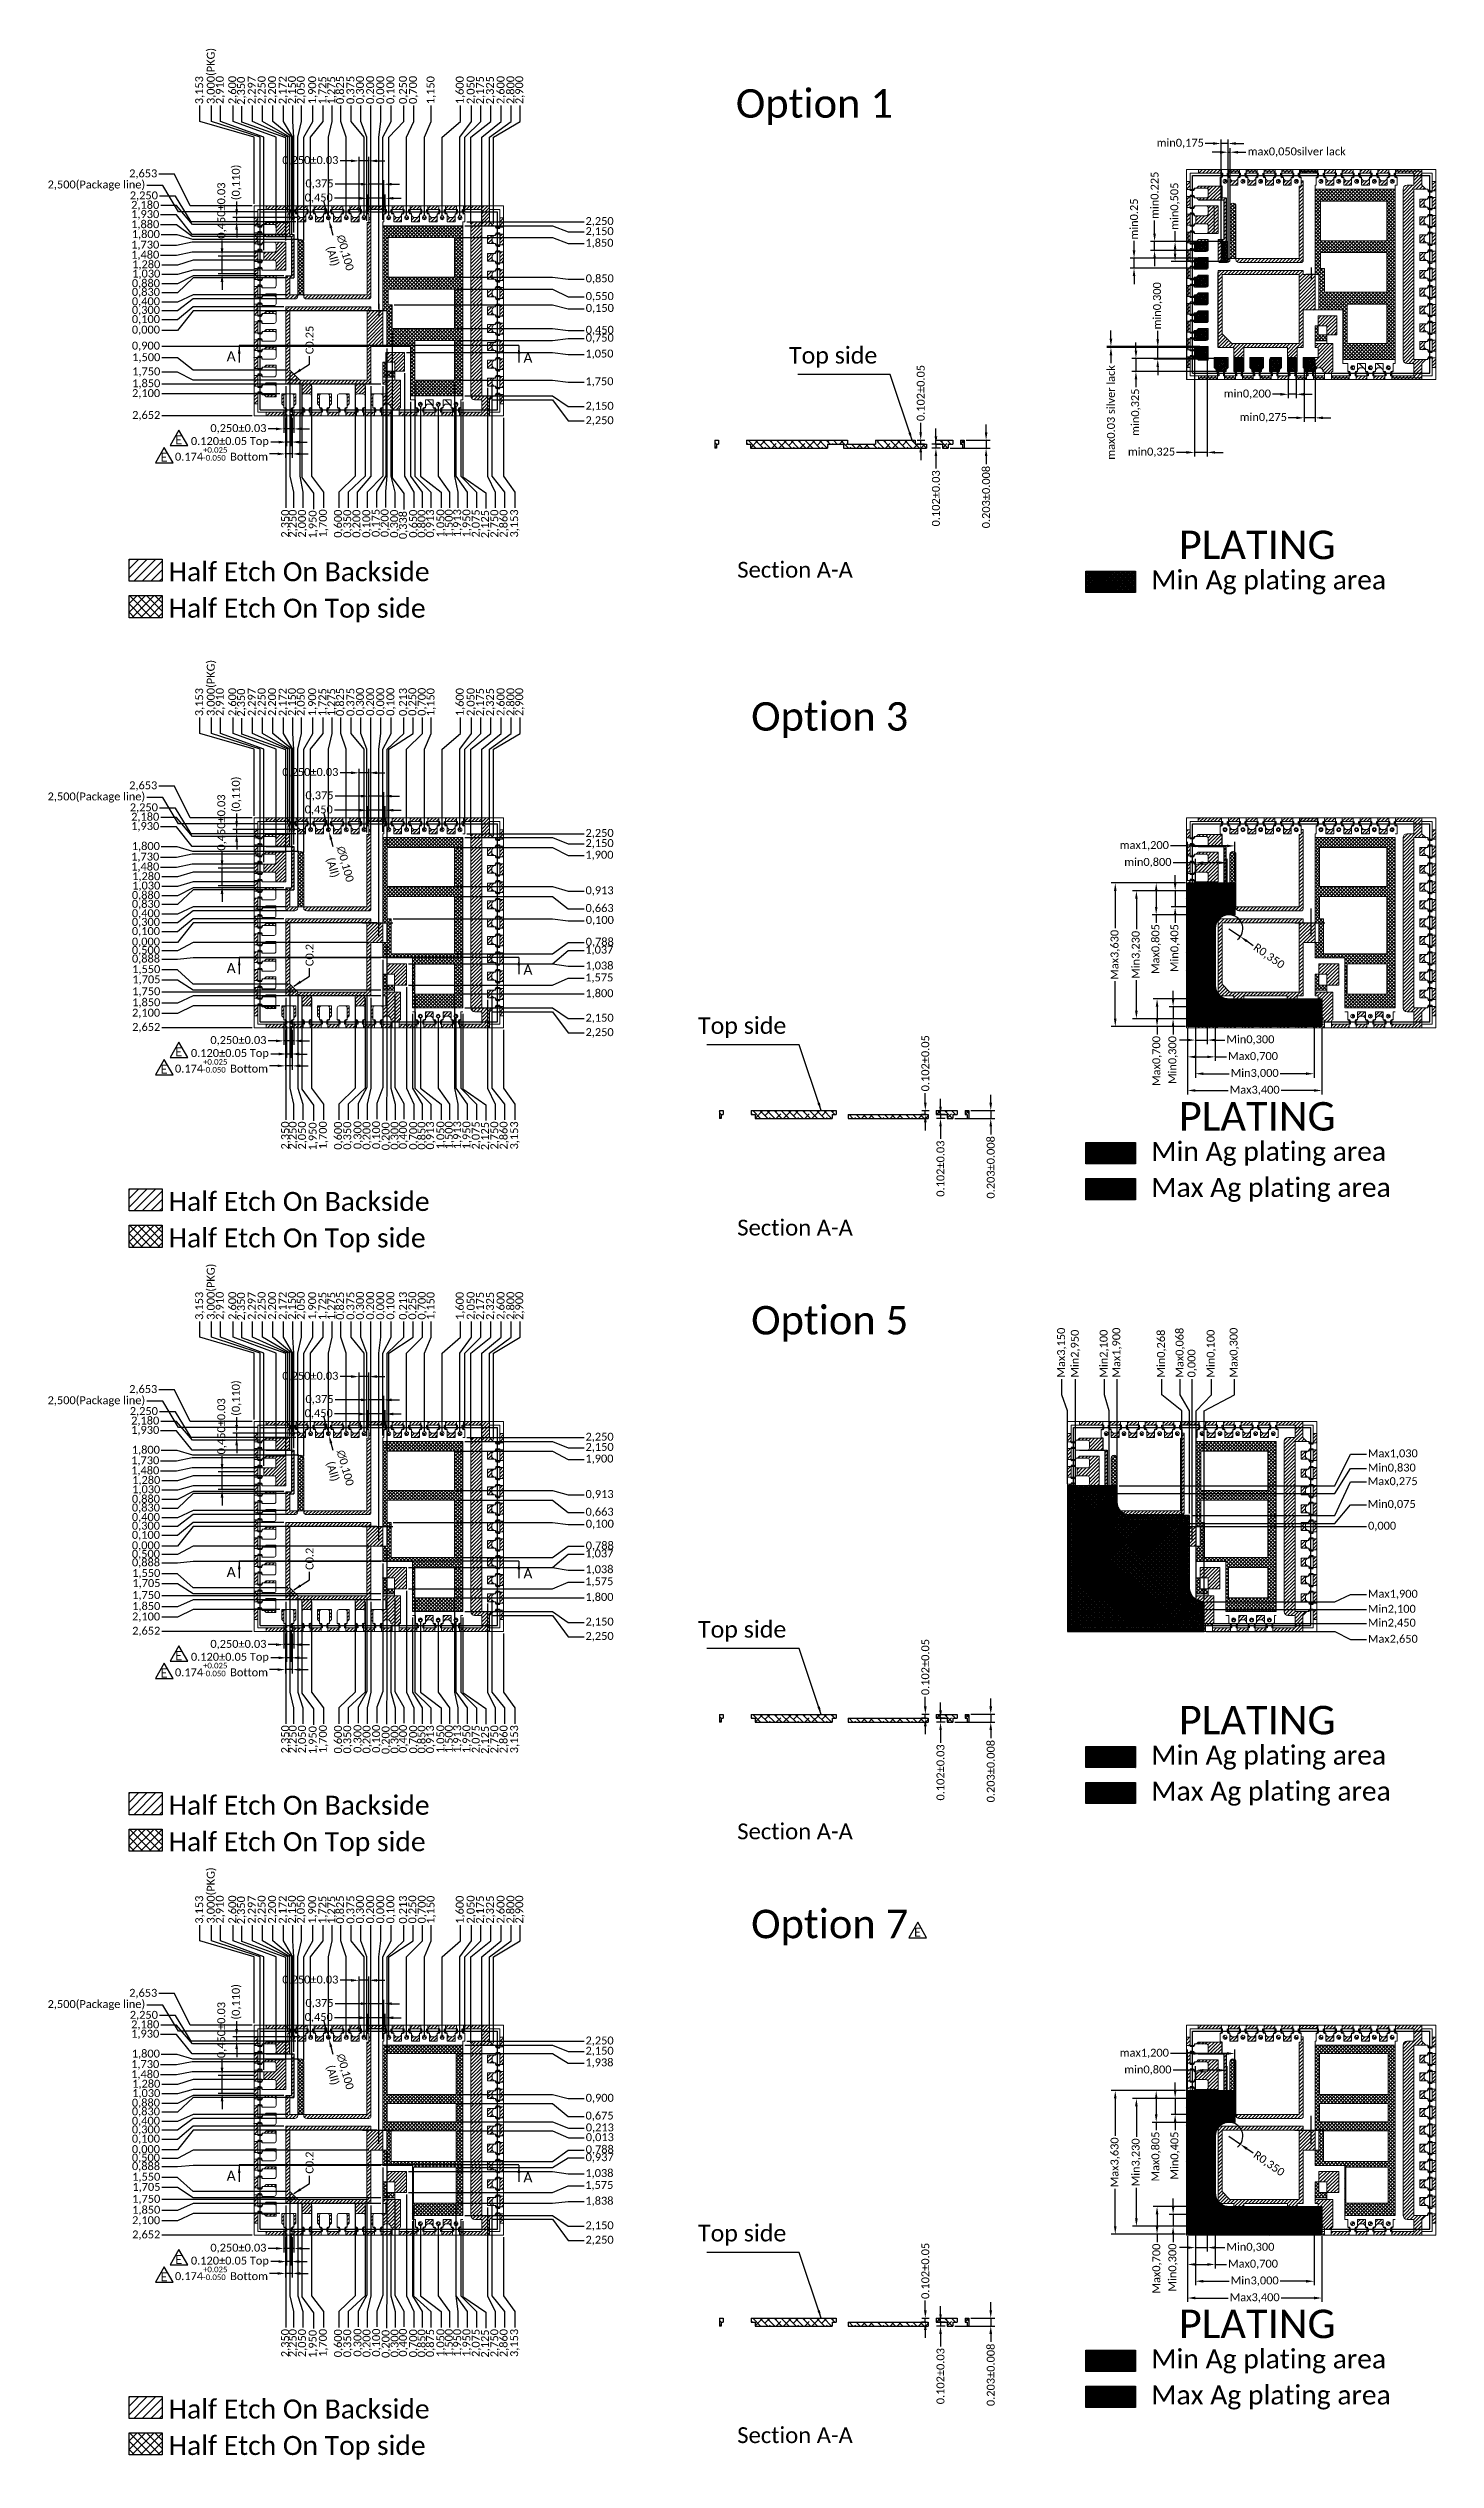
# Model space of a CAD drawing. Extents: x -4.2 to 13.4, y -4.2 to 26.3.
import ezdxf

# ---------------------------------------------------------------- set-up
doc = ezdxf.new("R2010")
doc.units = 0
doc.linetypes.add('CENTER', pattern=[50.8, 31.75, -6.35, 6.35, -6.35])
doc.linetypes.add('SLD-Solid', pattern=[0])
doc.layers.add('AM_4', color=3, linetype='Continuous', lineweight=25)
for name, color, linetype in [('CENTER', 7, 'CENTER'), ('DIM', 7, 'Continuous'), ('DIMEN', 5, 'Continuous'), ('hatch', 8, 'Continuous'), ('LDF', 7, 'SLD-Solid'), ('LF-LINE', 1, 'Continuous'), ('TEXT', 7, 'Continuous')]:
    doc.layers.add(name, color=color, linetype=linetype)
doc.styles.get("Standard").update_dxf_attribs({"font": 'calibri.ttf'})
doc.dimstyles.new('副本 1 4', dxfattribs={"dimscale": 0.04, "dimtxt": 2.5, "dimasz": 2.5, "dimexe": 1.25, "dimexo": 0.625, "dimtad": 0, "dimdec": 3, "dimlfac": 2, "dimzin": 1, "dimtxsty": 'Standard', "dimcen": 2.5, "dimadec": 0, "dimazin": 0, "dimtfac": 1, "dimtdec": 3, "dimtmove": 0, "dimatfit": 3, "dimfxl": 1, "dimarcsym": 0})
doc.dimstyles.new('副本 1 4$0', dxfattribs={"dimscale": 0.04, "dimtxt": 2.5, "dimasz": 2.5, "dimexe": 1.25, "dimexo": 0.625, "dimtad": 0, "dimdec": 3, "dimlfac": 2, "dimzin": 1, "dimtxsty": 'Standard', "dimcen": 2.5, "dimadec": 0, "dimazin": 0, "dimtfac": 1, "dimtdec": 3, "dimtmove": 0, "dimatfit": 3, "dimfxl": 1, "dimarcsym": 0})
pattern_1 = [(45, (-7.489858, -1.777753), (-0.02245064, 0.02245064), []), (135, (-7.489858, -1.777753), (-0.02245064, -0.02245064), [])]
pattern_2 = [(45, (-7.489858, -1.777753), (-0.02245064, 0.02245064), [])]
pattern_3 = [(45, (2.730356, 47.748522), (-0.02245064, 0.02245064), []), (135, (2.730356, 47.748522), (-0.02245064, -0.02245064), [])]

msp = doc.modelspace()

# ---------------------------------------------------------------- texts
at = {"layer": 'DIM', "color": 1}
for p in [(-2.57426, 21.29441), (-2.75957, 21.07524), (-2.75957, 13.34553), (-2.57426, 13.56469), (-2.75957, 5.7188), (-2.57426, 5.93796), (6.76344, 2.44569), (-2.75957, -1.90793), (-2.57426, -1.68877)]:
    msp.add_text('E', height=0.11466, dxfattribs=at).set_placement(p)
at = {"layer": 'DIMEN', "linetype": 'ByBlock', "char_height": 0.1, "attachment_point": 1, "rotation": 90}
for s, insert in [('C0.25', (-0.92642, 22.43462)), ('C0.2', (-0.92642, 14.7049)), ('C0.2', (-0.92642, 7.07817)), ('C0.2', (-0.92642, -0.54856))]:
    msp.add_mtext(s, dxfattribs=dict(at, insert=insert))
at = {"layer": 'TEXT', "color": 1}
for s, height, p in [('Option 1', 0.36, (4.51219, 25.42188)), ('Top side', 0.21, (5.18341, 22.31583)), ('A', 0.126, (-1.92348, 22.34626)), ('A', 0.126, (1.82723, 22.32663)), ('Option 3', 0.36, (4.70554, 17.67907)), ('A', 0.126, (-1.92348, 14.61654)), ('A', 0.126, (1.82723, 14.59691)), ('Top side', 0.21, (4.03354, 13.84938)), ('Option 5', 0.36, (4.70554, 10.05234)), ('A', 0.126, (-1.92348, 6.98981)), ('A', 0.126, (1.82723, 6.97018)), ('Top side', 0.21, (4.03354, 6.22265)), ('Option 7', 0.36, (4.70554, 2.42561)), ('A', 0.126, (-1.92348, -0.63692)), ('A', 0.126, (1.82723, -0.65655)), ('Top side', 0.21, (4.03354, -1.40408))]:
    msp.add_text(s, height=height, dxfattribs=at).set_placement(p)
at = {"layer": 'TEXT'}
for s, height, p in [('PLATING', 0.36, (10.1097, 19.84603)), ('Half Etch On Backside', 0.24, (-2.6574, 19.56713)), ('Section A-A', 0.2, (4.52922, 19.61203)), ('Min Ag plating area', 0.24, (9.76202, 19.46365)), ('Half Etch On Top side', 0.24, (-2.6574, 19.10644)), ('PLATING', 0.36, (10.1097, 12.62759)), ('Min Ag plating area', 0.24, (9.76202, 12.2452)), ('Max Ag plating area', 0.24, (9.76202, 11.79012)), ('Half Etch On Backside', 0.24, (-2.6574, 11.61235)), ('Half Etch On Top side', 0.24, (-2.6574, 11.15166)), ('Section A-A', 0.2, (4.52922, 11.30211)), ('PLATING', 0.36, (10.1097, 5.00086)), ('Min Ag plating area', 0.24, (9.76202, 4.61847)), ('Max Ag plating area', 0.24, (9.76202, 4.16339)), ('Half Etch On Backside', 0.24, (-2.6574, 3.98562)), ('Half Etch On Top side', 0.24, (-2.6574, 3.52493)), ('Section A-A', 0.2, (4.52922, 3.67538)), ('PLATING', 0.36, (10.1097, -2.62587)), ('Min Ag plating area', 0.24, (9.76202, -3.00825)), ('Max Ag plating area', 0.24, (9.76202, -3.46334)), ('Half Etch On Backside', 0.24, (-2.6574, -3.6411)), ('Half Etch On Top side', 0.24, (-2.6574, -4.1018)), ('Section A-A', 0.2, (4.52922, -3.95135))]:
    msp.add_text(s, height=height, dxfattribs=at).set_placement(p)

# ---------------------------------------------------------------- blocks, each defined once
blk = doc.blocks.new('*D476')
at = {"layer": 'AM_4', "color": 0, "linetype": 'ByBlock', "lineweight": -2, "transparency": 16777216}
blk.add_line((10.306, 7.627), (12.481, 7.627), dxfattribs=at)
at = {"layer": 'Defpoints', "color": 0, "linetype": 'ByBlock', "transparency": 16777216}
for p in [(10.281, 7.627), (10.281, 7.627), (12.481, 7.627)]:
    blk.add_point(p, dxfattribs=at)
at = {"layer": 'AM_4', "color": 0, "linetype": 'ByBlock', "transparency": 16777216, "insert": (12.68, 7.627), "char_height": 0.1, "attachment_point": 5}
blk.add_mtext('0,000', dxfattribs=at)
blk = doc.blocks.new('*D2')
at = {"layer": 'AM_4', "color": 0, "linetype": 'ByBlock', "lineweight": -2, "transparency": 16777216}
blk.add_line((638.386, 1007.443), (638.386, 1009.279), dxfattribs=at)
at = {"layer": 'Defpoints', "color": 0, "linetype": 'ByBlock', "transparency": 16777216}
for p in [(638.386, 1009.279), (638.386, 1007.418), (638.386, 1007.418)]:
    blk.add_point(p, dxfattribs=at)
at = {"layer": 'AM_4', "color": 0, "linetype": 'ByBlock', "transparency": 16777216, "insert": (638.386, 1009.478), "char_height": 0.1, "attachment_point": 5, "rotation": 90}
blk.add_mtext('0,000', dxfattribs=at)
blk = doc.blocks.new('*D10')
at = {"layer": 'AM_4', "color": 0, "linetype": 'ByBlock', "lineweight": -2, "transparency": 16777216}
for p, q in [((640.187, 1007.455), (640.387, 1007.692)), ((640.387, 1007.692), (640.587, 1007.692)), ((638.277, 1007.455), (640.187, 1007.455))]:
    blk.add_line(p, q, dxfattribs=at)
at = {"layer": 'Defpoints', "color": 0, "linetype": 'ByBlock', "transparency": 16777216}
for p in [(640.587, 1007.692), (638.252, 1007.455), (638.386, 1007.418)]:
    blk.add_point(p, dxfattribs=at)
at = {"layer": 'AM_4', "color": 0, "linetype": 'ByBlock', "transparency": 16777216, "insert": (640.907, 1007.692), "char_height": 0.1, "attachment_point": 5}
blk.add_mtext('Min0,075', dxfattribs=at)
blk = doc.blocks.new('*D11')
at = {"layer": 'AM_4', "color": 0, "linetype": 'ByBlock', "lineweight": -2, "transparency": 16777216}
for p, q in [((640.187, 1007.555), (640.387, 1007.98)), ((640.387, 1007.98), (640.587, 1007.98)), ((638.377, 1007.555), (640.187, 1007.555))]:
    blk.add_line(p, q, dxfattribs=at)
at = {"layer": 'Defpoints', "color": 0, "linetype": 'ByBlock', "transparency": 16777216}
for p in [(640.587, 1007.98), (638.352, 1007.555), (638.386, 1007.418)]:
    blk.add_point(p, dxfattribs=at)
at = {"layer": 'AM_4', "color": 0, "linetype": 'ByBlock', "transparency": 16777216, "insert": (640.919, 1007.98), "char_height": 0.1, "attachment_point": 5}
blk.add_mtext('Max0,275', dxfattribs=at)
blk = doc.blocks.new('*D12')
at = {"layer": 'AM_4', "color": 0, "linetype": 'ByBlock', "lineweight": -2, "transparency": 16777216}
blk.add_line((638.461, 1006.368), (640.587, 1006.368), dxfattribs=at)
at = {"layer": 'Defpoints', "color": 0, "linetype": 'ByBlock', "transparency": 16777216}
for p in [(638.386, 1007.418), (638.436, 1006.368), (640.587, 1006.368)]:
    blk.add_point(p, dxfattribs=at)
at = {"layer": 'AM_4', "color": 0, "linetype": 'ByBlock', "transparency": 16777216, "insert": (640.908, 1006.368), "char_height": 0.1, "attachment_point": 5}
blk.add_mtext('Min2,100', dxfattribs=at)
blk = doc.blocks.new('*D477')
at = {"layer": 'AM_4', "color": 0, "linetype": 'ByBlock', "lineweight": -2, "transparency": 16777216}
blk.add_line((10.356, 6.402), (12.481, 6.402), dxfattribs=at)
at = {"layer": 'Defpoints', "color": 0, "linetype": 'ByBlock', "transparency": 16777216}
for p in [(10.281, 7.627), (10.331, 6.402), (12.481, 6.402)]:
    blk.add_point(p, dxfattribs=at)
at = {"layer": 'AM_4', "color": 0, "linetype": 'ByBlock', "transparency": 16777216, "insert": (12.803, 6.402), "char_height": 0.1, "attachment_point": 5}
blk.add_mtext('Min2,450', dxfattribs=at)
blk = doc.blocks.new('*D14')
at = {"layer": 'AM_4', "color": 0, "linetype": 'ByBlock', "lineweight": -2, "transparency": 16777216}
for p, q in [((638.561, 1006.093), (640.187, 1006.093)), ((640.187, 1006.093), (640.387, 1005.989)), ((640.387, 1005.989), (640.587, 1005.989))]:
    blk.add_line(p, q, dxfattribs=at)
at = {"layer": 'Defpoints', "color": 0, "linetype": 'ByBlock', "transparency": 16777216}
for p in [(638.386, 1007.418), (638.536, 1006.093), (640.587, 1005.989)]:
    blk.add_point(p, dxfattribs=at)
at = {"layer": 'AM_4', "color": 0, "linetype": 'ByBlock', "transparency": 16777216, "insert": (640.921, 1005.989), "char_height": 0.1, "attachment_point": 5}
blk.add_mtext('Max2,650', dxfattribs=at)
blk = doc.blocks.new('*D15')
at = {"layer": 'AM_4', "color": 0, "linetype": 'ByBlock', "lineweight": -2, "transparency": 16777216}
for p, q in [((640.187, 1007.833), (640.387, 1008.152)), ((640.387, 1008.152), (640.587, 1008.152)), ((637.361, 1007.833), (640.187, 1007.833))]:
    blk.add_line(p, q, dxfattribs=at)
at = {"layer": 'Defpoints', "color": 0, "linetype": 'ByBlock', "transparency": 16777216}
for p in [(640.587, 1008.152), (637.336, 1007.833), (638.386, 1007.418)]:
    blk.add_point(p, dxfattribs=at)
at = {"layer": 'AM_4', "color": 0, "linetype": 'ByBlock', "transparency": 16777216, "insert": (640.908, 1008.152), "char_height": 0.1, "attachment_point": 5}
blk.add_mtext('Min0,830', dxfattribs=at)
blk = doc.blocks.new('*D16')
at = {"layer": 'AM_4', "color": 0, "linetype": 'ByBlock', "lineweight": -2, "transparency": 16777216}
for p, q in [((640.187, 1007.933), (640.387, 1008.332)), ((640.387, 1008.332), (640.587, 1008.332)), ((637.461, 1007.933), (640.187, 1007.933))]:
    blk.add_line(p, q, dxfattribs=at)
at = {"layer": 'Defpoints', "color": 0, "linetype": 'ByBlock', "transparency": 16777216}
for p in [(640.587, 1008.332), (637.436, 1007.933), (638.386, 1007.418)]:
    blk.add_point(p, dxfattribs=at)
at = {"layer": 'AM_4', "color": 0, "linetype": 'ByBlock', "transparency": 16777216, "insert": (640.921, 1008.332), "char_height": 0.1, "attachment_point": 5}
blk.add_mtext('Max1,030', dxfattribs=at)
blk = doc.blocks.new('*D3')
at = {"layer": 'AM_4', "color": 0, "linetype": 'ByBlock', "lineweight": -2, "transparency": 16777216}
for p, q in [((638.628, 1009.079), (638.628, 1009.279)), ((638.436, 1008.879), (638.628, 1009.079)), ((638.436, 1006.393), (638.436, 1008.879))]:
    blk.add_line(p, q, dxfattribs=at)
at = {"layer": 'Defpoints', "color": 0, "linetype": 'ByBlock', "transparency": 16777216}
for p in [(638.628, 1009.279), (638.386, 1007.418), (638.436, 1006.368)]:
    blk.add_point(p, dxfattribs=at)
at = {"layer": 'AM_4', "color": 0, "linetype": 'ByBlock', "transparency": 16777216, "insert": (638.628, 1009.601), "char_height": 0.1, "attachment_point": 5, "rotation": 90}
blk.add_mtext('Min0,100', dxfattribs=at)
blk = doc.blocks.new('*D17')
at = {"layer": 'AM_4', "color": 0, "linetype": 'ByBlock', "lineweight": -2, "transparency": 16777216}
for p, q in [((638.918, 1009.079), (638.918, 1009.279)), ((638.536, 1008.879), (638.918, 1009.079)), ((638.536, 1006.493), (638.536, 1008.879))]:
    blk.add_line(p, q, dxfattribs=at)
at = {"layer": 'Defpoints', "color": 0, "linetype": 'ByBlock', "transparency": 16777216}
for p in [(638.918, 1009.279), (638.386, 1007.418), (638.536, 1006.468)]:
    blk.add_point(p, dxfattribs=at)
at = {"layer": 'AM_4', "color": 0, "linetype": 'ByBlock', "transparency": 16777216, "insert": (638.918, 1009.614), "char_height": 0.1, "attachment_point": 5, "rotation": 90}
blk.add_mtext('Max0,300', dxfattribs=at)
blk = doc.blocks.new('*D4')
at = {"layer": 'AM_4', "color": 0, "linetype": 'ByBlock', "lineweight": -2, "transparency": 16777216}
for p, q in [((638.235, 1009.079), (638.235, 1009.279)), ((638.352, 1008.879), (638.235, 1009.079)), ((638.352, 1007.58), (638.352, 1008.879))]:
    blk.add_line(p, q, dxfattribs=at)
at = {"layer": 'Defpoints', "color": 0, "linetype": 'ByBlock', "transparency": 16777216}
for p in [(638.235, 1009.279), (638.352, 1007.555), (638.386, 1007.418)]:
    blk.add_point(p, dxfattribs=at)
at = {"layer": 'AM_4', "color": 0, "linetype": 'ByBlock', "transparency": 16777216, "insert": (638.235, 1009.613), "char_height": 0.1, "attachment_point": 5, "rotation": 90}
blk.add_mtext('Max0,068', dxfattribs=at)
blk = doc.blocks.new('*D5')
at = {"layer": 'AM_4', "color": 0, "linetype": 'ByBlock', "lineweight": -2, "transparency": 16777216}
for p, q in [((638, 1009.079), (638, 1009.279)), ((638.252, 1008.879), (638, 1009.079)), ((638.252, 1007.48), (638.252, 1008.879))]:
    blk.add_line(p, q, dxfattribs=at)
at = {"layer": 'Defpoints', "color": 0, "linetype": 'ByBlock', "transparency": 16777216}
for p in [(638, 1009.279), (638.252, 1007.455), (638.386, 1007.418)]:
    blk.add_point(p, dxfattribs=at)
at = {"layer": 'AM_4', "color": 0, "linetype": 'ByBlock', "transparency": 16777216, "insert": (638, 1009.601), "char_height": 0.1, "attachment_point": 5, "rotation": 90}
blk.add_mtext('Min0,268', dxfattribs=at)
blk = doc.blocks.new('*D6')
at = {"layer": 'AM_4', "color": 0, "linetype": 'ByBlock', "lineweight": -2, "transparency": 16777216}
blk.add_line((637.436, 1007.958), (637.436, 1009.279), dxfattribs=at)
at = {"layer": 'Defpoints', "color": 0, "linetype": 'ByBlock', "transparency": 16777216}
for p in [(637.436, 1009.279), (637.436, 1007.933), (638.386, 1007.418)]:
    blk.add_point(p, dxfattribs=at)
at = {"layer": 'AM_4', "color": 0, "linetype": 'ByBlock', "transparency": 16777216, "insert": (637.436, 1009.614), "char_height": 0.1, "attachment_point": 5, "rotation": 90}
blk.add_mtext('Max1,900', dxfattribs=at)
blk = doc.blocks.new('*D7')
at = {"layer": 'AM_4', "color": 0, "linetype": 'ByBlock', "lineweight": -2, "transparency": 16777216}
for p, q in [((637.275, 1009.079), (637.275, 1009.279)), ((637.336, 1008.879), (637.275, 1009.079)), ((637.336, 1007.858), (637.336, 1008.879))]:
    blk.add_line(p, q, dxfattribs=at)
at = {"layer": 'Defpoints', "color": 0, "linetype": 'ByBlock', "transparency": 16777216}
for p in [(637.275, 1009.279), (637.336, 1007.833), (638.386, 1007.418)]:
    blk.add_point(p, dxfattribs=at)
at = {"layer": 'AM_4', "color": 0, "linetype": 'ByBlock', "transparency": 16777216, "insert": (637.275, 1009.601), "char_height": 0.1, "attachment_point": 5, "rotation": 90}
blk.add_mtext('Min2,100', dxfattribs=at)
blk = doc.blocks.new('*D478')
at = {"layer": 'AM_4', "color": 0, "linetype": 'ByBlock', "lineweight": -2, "transparency": 16777216}
blk.add_line((8.806, 8.067), (8.806, 9.489), dxfattribs=at)
at = {"layer": 'Defpoints', "color": 0, "linetype": 'ByBlock', "transparency": 16777216}
for p in [(8.806, 9.489), (8.806, 8.042), (10.281, 7.627)]:
    blk.add_point(p, dxfattribs=at)
at = {"layer": 'AM_4', "color": 0, "linetype": 'ByBlock', "transparency": 16777216, "insert": (8.806, 9.81), "char_height": 0.1, "attachment_point": 5, "rotation": 90}
blk.add_mtext('Min2,950', dxfattribs=at)
blk = doc.blocks.new('*D19')
at = {"layer": 'AM_4', "color": 0, "linetype": 'ByBlock', "lineweight": -2, "transparency": 16777216}
for p, q in [((636.738, 1009.079), (636.738, 1009.279)), ((636.811, 1008.879), (636.738, 1009.079)), ((636.811, 1007.958), (636.811, 1008.879))]:
    blk.add_line(p, q, dxfattribs=at)
at = {"layer": 'Defpoints', "color": 0, "linetype": 'ByBlock', "transparency": 16777216}
for p in [(636.738, 1009.279), (636.811, 1007.933), (638.386, 1007.418)]:
    blk.add_point(p, dxfattribs=at)
at = {"layer": 'AM_4', "color": 0, "linetype": 'ByBlock', "transparency": 16777216, "insert": (636.738, 1009.614), "char_height": 0.1, "attachment_point": 5, "rotation": 90}
blk.add_mtext('Max3,150', dxfattribs=at)
blk = doc.blocks.new('*D8')
at = {"layer": 'AM_4', "color": 0, "linetype": 'ByBlock', "lineweight": -2, "transparency": 16777216}
for p, q in [((638.561, 1006.468), (640.187, 1006.468)), ((640.187, 1006.468), (640.387, 1006.558)), ((640.387, 1006.558), (640.587, 1006.558))]:
    blk.add_line(p, q, dxfattribs=at)
at = {"layer": 'Defpoints', "color": 0, "linetype": 'ByBlock', "transparency": 16777216}
for p in [(638.386, 1007.418), (638.536, 1006.468), (640.587, 1006.558)]:
    blk.add_point(p, dxfattribs=at)
at = {"layer": 'AM_4', "color": 0, "linetype": 'ByBlock', "transparency": 16777216, "insert": (640.921, 1006.558), "char_height": 0.1, "attachment_point": 5}
blk.add_mtext('Max1,900', dxfattribs=at)
blk = doc.blocks.new('A$C153C7E87')
h = blk.add_hatch()
h.set_pattern_fill('ANSI31', color=256, scale=0.002, angle=-90)
h.set_pattern_definition([(315, (-0.3359706, -0.033174), (0.00449013, 0.00449013), [])])
h.paths.add_polyline_path([(-0.3321, -0.0466), (-0.3321, 0.0022), (-0.3413, 0.0022), (-0.3413, -0.0466)])
h.paths.add_polyline_path([(-0.3321, -0.0916), (-0.3321, -0.0641), (-0.3413, -0.0641), (-0.3413, -0.0916)])
h.paths.add_polyline_path([(-0.3321, -0.1366), (-0.3321, -0.1091), (-0.3413, -0.1091), (-0.3413, -0.1366)])
h.paths.add_polyline_path([(-0.3321, -0.1816), (-0.3321, -0.1541), (-0.3413, -0.1541), (-0.3413, -0.1816)])
h.paths.add_polyline_path([(-0.3321, -0.2266), (-0.3321, -0.1991), (-0.3413, -0.1991), (-0.3413, -0.2266)])
h.paths.add_polyline_path([(-0.3321, -0.2716), (-0.3321, -0.2441), (-0.3413, -0.2441), (-0.3413, -0.2716)])
h.paths.add_polyline_path([(-0.3321, -0.3166), (-0.3321, -0.2891), (-0.3413, -0.2891), (-0.3413, -0.3166)])
h.paths.add_polyline_path([(-0.3321, -0.3791), (-0.3321, -0.3341), (-0.3413, -0.3341), (-0.3413, -0.3791)])
h.paths.add_polyline_path([(-0.3321, -0.4241), (-0.3321, -0.3966), (-0.3413, -0.3966), (-0.3413, -0.4241)])
h.paths.add_polyline_path([(-0.3321, -0.4691), (-0.3321, -0.4416), (-0.3413, -0.4416), (-0.3413, -0.4691)])
h.paths.add_polyline_path([(-0.3261, -0.5628), (-0.3261, -0.5428), (-0.3321, -0.5428), (-0.3321, -0.4866), (-0.3413, -0.4866), (-0.3413, -0.5628)])
h = blk.add_hatch()
h.set_pattern_fill('ANSI31', scale=0.002, angle=-90, style=0)
h.set_pattern_definition([(315, (-9.3719327, 7.568336), (0.004490128, 0.004490128), [])])
h.paths.add_polyline_path([(0.0119, -0.0228), (0.0119, 0.0022), (0.0069, 0.0072), (0.0069, -0.0178, -0.414214), (0.0019, -0.0228)], flags=17)
h.paths.add_polyline_path([(-0.0331, -0.0228), (-0.0331, 0.0022), (-0.0381, 0.0072), (-0.0381, -0.0178, -0.414214), (-0.0431, -0.0228)])
h.paths.add_polyline_path([(-0.0781, -0.0228), (-0.0781, 0.0022), (-0.0831, 0.0072), (-0.0831, -0.0178, -0.414214), (-0.0881, -0.0228)])
h.paths.add_polyline_path([(-0.1231, -0.0228), (-0.1231, 0.0022), (-0.1281, 0.0072), (-0.1281, -0.0178, -0.414214), (-0.1331, -0.0228)])
h.paths.add_polyline_path([(-0.1681, -0.0228), (-0.1681, 0.0022), (-0.1731, 0.0072), (-0.1731, -0.0178, -0.414214), (-0.1781, -0.0228)])
h.paths.add_polyline_path([(-0.2131, -0.0228), (-0.2131, 0.0022), (-0.2181, 0.0072), (-0.2181, -0.0178, -0.414214), (-0.2231, -0.0228)])
h.paths.add_polyline_path([(-0.2581, -0.0228), (-0.2581, 0.0022), (-0.2631, 0.0072), (-0.2631, -0.0178, -0.414214), (-0.2681, -0.0228)])
h.paths.add_polyline_path([(-0.2831, -0.0228, -0.414214), (-0.2881, -0.0178), (-0.2881, 0.0072), (-0.2931, 0.0022), (-0.2931, -0.0228)])
h.paths.add_polyline_path([(-0.2861, -0.0478), (-0.2861, -0.0378), (-0.3111, -0.0378), (-0.3161, -0.0428), (-0.2911, -0.0428, -0.414214)])
h.paths.add_polyline_path([(-0.2861, -0.0728), (-0.2861, -0.0628, -0.414214), (-0.2911, -0.0678), (-0.3161, -0.0678), (-0.3111, -0.0728)])
h.paths.add_polyline_path([(-0.2911, -0.1328, -0.414214), (-0.2861, -0.1378), (-0.2861, -0.1278), (-0.3111, -0.1278), (-0.3161, -0.1328)])
h.paths.add_polyline_path([(-0.2861, -0.1628), (-0.2861, -0.1528, -0.414214), (-0.2911, -0.1578), (-0.3161, -0.1578), (-0.3111, -0.1628)])
h.paths.add_polyline_path([(-0.2861, -0.2078), (-0.2861, -0.1978, -0.414214), (-0.2911, -0.2028), (-0.3161, -0.2028), (-0.3111, -0.2078)])
h.paths.add_polyline_path([(-0.2911, -0.2678, -0.414214), (-0.2861, -0.2728), (-0.2861, -0.2628), (-0.3111, -0.2628), (-0.3161, -0.2678)])
h.paths.add_polyline_path([(-0.2511, -0.3378), (-0.2511, -0.3228), (-0.2511, -0.2928), (-0.2611, -0.2928), (-0.2611, -0.3003), (-0.2861, -0.3003), (-0.2861, -0.2878, -0.414214), (-0.2911, -0.2928), (-0.3171, -0.2928), (-0.3121, -0.2978), (-0.3121, -0.3078), (-0.3171, -0.3128), (-0.3211, -0.3128), (-0.3211, -0.3131, -0.414214), (-0.3246, -0.3166), (-0.3261, -0.3166), (-0.3261, -0.3341), (-0.3246, -0.3341, -0.414214), (-0.3211, -0.3376), (-0.3211, -0.3378)])
h.paths.add_polyline_path([(-0.1811, -0.3478), (-0.1811, -0.3003), (-0.2061, -0.3003), (-0.2061, -0.3228), (-0.2286, -0.3228), (-0.2286, -0.3478)])
h.paths.add_polyline_path([(0.1389, -0.5428), (0.1389, -0.5728), (0.1489, -0.5628), (0.1739, -0.5628), (0.1739, -0.5428), (0.1489, -0.5428), (0.1489, -0.5253, 0.414214), (0.1389, -0.5153), (-0.2911, -0.5153, 0.414214), (-0.3011, -0.5253), (-0.3011, -0.5428), (-0.3261, -0.5428), (-0.3261, -0.5628), (-0.3011, -0.5628), (-0.2911, -0.5728), (-0.2911, -0.5428)])
h.paths.add_polyline_path([(-0.2511, -0.5688), (-0.2461, -0.5738), (-0.2461, -0.5578), (-0.2661, -0.5578), (-0.2661, -0.5738), (-0.2611, -0.5688)])
h.paths.add_polyline_path([(-0.2061, -0.5688), (-0.2011, -0.5738), (-0.2011, -0.5578), (-0.2211, -0.5578), (-0.2211, -0.5738), (-0.2161, -0.5688)])
h.paths.add_polyline_path([(-0.1611, -0.5688), (-0.1561, -0.5738), (-0.1561, -0.5578), (-0.1761, -0.5578), (-0.1761, -0.5738), (-0.1711, -0.5688)])
h.paths.add_polyline_path([(-0.1161, -0.5688), (-0.1111, -0.5738), (-0.1111, -0.5578), (-0.1311, -0.5578), (-0.1311, -0.5738), (-0.1261, -0.5688)])
h.paths.add_polyline_path([(-0.0711, -0.5688), (-0.0661, -0.5738), (-0.0661, -0.5578), (-0.0861, -0.5578), (-0.0861, -0.5738), (-0.0811, -0.5688)])
h.paths.add_polyline_path([(-0.0261, -0.5688), (-0.0211, -0.5738), (-0.0211, -0.5578), (-0.0411, -0.5578), (-0.0411, -0.5738), (-0.0361, -0.5688)])
h.paths.add_polyline_path([(0.0189, -0.5688), (0.0239, -0.5738), (0.0239, -0.5578), (0.0039, -0.5578), (0.0039, -0.5738), (0.0089, -0.5688)])
h.paths.add_polyline_path([(0.0639, -0.5688), (0.0689, -0.5738), (0.0689, -0.5578), (0.0489, -0.5578), (0.0489, -0.5738), (0.0539, -0.5688)])
h.paths.add_polyline_path([(0.1089, -0.5688), (0.1139, -0.5738), (0.1139, -0.5578), (0.0939, -0.5578), (0.0939, -0.5738), (0.0989, -0.5688)])
h.paths.add_polyline_path([(0.1649, -0.4753), (0.1599, -0.4703), (0.1599, -0.4603), (0.1649, -0.4553), (0.1489, -0.4553), (0.1489, -0.4753)])
h.paths.add_polyline_path([(0.1649, -0.4303), (0.1599, -0.4253), (0.1599, -0.4153), (0.1649, -0.4103), (0.1489, -0.4103), (0.1489, -0.4303)])
h.paths.add_polyline_path([(0.1649, -0.3853), (0.1599, -0.3803), (0.1599, -0.3703), (0.1649, -0.3653), (0.1489, -0.3653), (0.1489, -0.3853)])
h.paths.add_polyline_path([(0.1649, -0.3403), (0.1599, -0.3353), (0.1599, -0.3253), (0.1649, -0.3203), (0.1489, -0.3203), (0.1489, -0.3403)])
h.paths.add_polyline_path([(0.1469, -0.0578), (0.1469, -0.0528), (0.1469, 0.0022), (0.1423, 0.0069), (0.1419, 0.0065), (0.1419, -0.0178, -0.414214), (0.1369, -0.0228), (0.1219, -0.0228, -0.414214), (0.1169, -0.0178), (0.1169, 0.0072), (0.1119, 0.0022), (0.1119, -0.0628), (0.0119, -0.0628), (0.0119, -0.0478), (-0.0411, -0.0478, 0.414214), (-0.0461, -0.0528), (-0.0461, -0.0703, 0.414214), (-0.0386, -0.0778), (-0.0361, -0.0778), (-0.0361, -0.0578), (0.0069, -0.0578), (0.0069, -0.0678), (0.1169, -0.0678), (0.1169, -0.0578)])
h.paths.add_polyline_path([(0.1649, -0.0978), (0.1599, -0.0928), (0.1599, -0.0828), (0.1649, -0.0778), (0.1489, -0.0778), (0.1489, -0.0978)])
h.paths.add_polyline_path([(0.1649, -0.1428), (0.1599, -0.1378), (0.1599, -0.1278), (0.1649, -0.1228), (0.1489, -0.1228), (0.1489, -0.1428)])
h.paths.add_polyline_path([(0.1649, -0.1878), (0.1599, -0.1828), (0.1599, -0.1728), (0.1649, -0.1678), (0.1489, -0.1678), (0.1489, -0.1878)])
h.paths.add_polyline_path([(0.1649, -0.2328), (0.1599, -0.2278), (0.1599, -0.2178), (0.1649, -0.2128), (0.1489, -0.2128), (0.1489, -0.2328)])
h.paths.add_polyline_path([(0.1599, -0.2628), (0.1599, -0.2578), (0.1469, -0.2578), (0.1469, -0.2528), (-0.0361, -0.2528), (-0.0361, -0.0928), (-0.0386, -0.0928, 0.414214), (-0.0461, -0.1003), (-0.0461, -0.2578, 0.414214), (-0.0411, -0.2628)])
h.paths.add_polyline_path([(-0.2611, -0.2478), (-0.2611, -0.2628), (-0.1661, -0.2628), (-0.1661, -0.2928), (-0.0761, -0.2928), (-0.0761, -0.2695), (-0.0761, -0.2628), (-0.0661, -0.2628), (-0.0661, -0.0478), (-0.2611, -0.0478), (-0.2611, -0.0878), (-0.2911, -0.0878, -0.414214), (-0.2861, -0.0928), (-0.2861, -0.1078, -0.414214), (-0.2911, -0.1128), (-0.2611, -0.1128), (-0.2611, -0.2228), (-0.2911, -0.2228, -0.414214), (-0.2861, -0.2278), (-0.2861, -0.2428, -0.414214), (-0.2911, -0.2478)])
h.paths.add_polyline_path([(-0.2511, -0.0828), (-0.2261, -0.0578), (-0.0761, -0.0578), (-0.0761, -0.2528), (-0.2511, -0.2528)], flags=16)
edge = h.paths.add_edge_path()
edge.add_line((0.0719, 0.0082), (0.0519, 0.0082))
edge.add_line((0.0519, 0.0082), (0.0519, -0.0178))
edge.add_arc((0.0469, -0.0178), 0.005, -90, 0, ccw=False)
edge.add_line((0.0469, -0.0228), (0.0319, -0.0228))
edge.add_arc((0.0319, -0.0178), 0.005, -180, -90, ccw=False)
edge.add_line((0.0269, -0.0178), (0.0269, -0.0378))
edge.add_line((0.0269, -0.0378), (0.0269, -0.0478))
edge.add_line((0.0269, -0.0478), (0.0969, -0.0478))
edge.add_line((0.0969, -0.0478), (0.0969, -0.0178))
edge.add_arc((0.0919, -0.0178), 0.005, -90, 0, ccw=False)
edge.add_line((0.0919, -0.0228), (0.0769, -0.0228))
edge.add_arc((0.0769, -0.0178), 0.005, -180, -90, ccw=False)
edge.add_line((0.0719, -0.0178), (0.0719, 0.0082))
h = blk.add_hatch()
h.set_pattern_fill('ANSI31', color=256, scale=0.002, angle=-90)
h.set_pattern_definition([(315, (0.1790674, -0.5493263), (0.00449013, 0.00449013), [])])
h.paths.add_polyline_path([(0.1892, -0.5628), (0.1892, -0.4966), (0.1799, -0.4966), (0.1799, -0.5428), (0.1739, -0.5428), (0.1739, -0.5628)])
h.paths.add_polyline_path([(0.1892, -0.4791), (0.1892, -0.4516), (0.1799, -0.4516), (0.1799, -0.4791)])
h.paths.add_polyline_path([(0.1892, -0.4341), (0.1892, -0.4066), (0.1799, -0.4066), (0.1799, -0.4341)])
h.paths.add_polyline_path([(0.1892, -0.3891), (0.1892, -0.3616), (0.1799, -0.3616), (0.1799, -0.3891)])
h.paths.add_polyline_path([(0.1892, -0.3441), (0.1892, -0.3166), (0.1799, -0.3166), (0.1799, -0.3441)])
h.paths.add_polyline_path([(0.1892, -0.2991), (0.1892, -0.2541), (0.1799, -0.2541), (0.1799, -0.2991)])
h.paths.add_polyline_path([(0.1892, -0.2366), (0.1892, -0.2091), (0.1799, -0.2091), (0.1799, -0.2366)])
h.paths.add_polyline_path([(0.1892, -0.1916), (0.1892, -0.1641), (0.1799, -0.1641), (0.1799, -0.1916)])
h.paths.add_polyline_path([(0.1892, -0.1466), (0.1892, -0.1191), (0.1799, -0.1191), (0.1799, -0.1466)])
h.paths.add_polyline_path([(0.1892, -0.1016), (0.1892, -0.0741), (0.1799, -0.0741), (0.1799, -0.1016)])
h.paths.add_polyline_path([(0.1892, -0.0566), (0.1892, 0.0022), (0.1799, 0.0022), (0.1799, -0.0566)])
h.paths.add_polyline_path([(0.1589, 0.0232), (0.1589, 0.0324), (0.1382, 0.0324), (0.1382, 0.0232)])
h.paths.add_polyline_path([(0.1207, 0.0232), (0.1207, 0.0324), (0.0932, 0.0324), (0.0932, 0.0232)])
h.paths.add_polyline_path([(0.0757, 0.0232), (0.0757, 0.0324), (0.0482, 0.0324), (0.0482, 0.0232)])
h.paths.add_polyline_path([(0.0307, 0.0232), (0.0307, 0.0324), (0.0032, 0.0324), (0.0032, 0.0232)])
h.paths.add_polyline_path([(-0.0143, 0.0232), (-0.0143, 0.0324), (-0.0418, 0.0324), (-0.0418, 0.0232)])
h.paths.add_polyline_path([(-0.0593, 0.0232), (-0.0593, 0.0324), (-0.0868, 0.0324), (-0.0868, 0.0232)])
h.paths.add_polyline_path([(-0.1043, 0.0232), (-0.1043, 0.0324), (-0.1318, 0.0324), (-0.1318, 0.0232)])
h.paths.add_polyline_path([(-0.1493, 0.0232), (-0.1493, 0.0324), (-0.1768, 0.0324), (-0.1768, 0.0232)])
h.paths.add_polyline_path([(-0.1943, 0.0232), (-0.1943, 0.0324), (-0.2218, 0.0324), (-0.2218, 0.0232)])
h.paths.add_polyline_path([(-0.2393, 0.0232), (-0.2393, 0.0324), (-0.2668, 0.0324), (-0.2668, 0.0232)])
h.paths.add_polyline_path([(-0.2843, 0.0232), (-0.2843, 0.0324), (-0.3111, 0.0324), (-0.3111, 0.0232)])
h.paths.add_polyline_path([(-0.2873, -0.5981), (-0.2873, -0.5888), (-0.3111, -0.5888), (-0.3111, -0.5981)])
h.paths.add_polyline_path([(-0.2423, -0.5981), (-0.2423, -0.5888), (-0.2698, -0.5888), (-0.2698, -0.5981)])
h.paths.add_polyline_path([(-0.1973, -0.5981), (-0.1973, -0.5888), (-0.2248, -0.5888), (-0.2248, -0.5981)])
h.paths.add_polyline_path([(-0.1523, -0.5981), (-0.1523, -0.5888), (-0.1798, -0.5888), (-0.1798, -0.5981)])
h.paths.add_polyline_path([(-0.1073, -0.5981), (-0.1073, -0.5888), (-0.1348, -0.5888), (-0.1348, -0.5981)])
h.paths.add_polyline_path([(-0.0623, -0.5981), (-0.0623, -0.5888), (-0.0898, -0.5888), (-0.0898, -0.5981)])
h.paths.add_polyline_path([(-0.0173, -0.5981), (-0.0173, -0.5888), (-0.0448, -0.5888), (-0.0448, -0.5981)])
h.paths.add_polyline_path([(0.0277, -0.5981), (0.0277, -0.5888), (0.0002, -0.5888), (0.0002, -0.5981)])
h.paths.add_polyline_path([(0.0727, -0.5981), (0.0727, -0.5888), (0.0452, -0.5888), (0.0452, -0.5981)])
h.paths.add_polyline_path([(0.1177, -0.5981), (0.1177, -0.5888), (0.0902, -0.5888), (0.0902, -0.5981)])
h.paths.add_polyline_path([(0.1589, -0.5981), (0.1589, -0.5888), (0.1352, -0.5888), (0.1352, -0.5981)])
at = {"linetype": 'ByBlock', "ltscale": 10}
h = blk.add_hatch(dxfattribs=at)
h.set_pattern_fill('ANSI37', color=3, scale=0.002, angle=90, style=0)
h.set_pattern_definition([(135, (-0.283488, 0.0201184), (-0.0044901, -0.0044901), []), (225, (-0.283488, 0.0201184), (0.0044901, -0.0044901), [])])
h.paths.add_polyline_path([(-0.2843, 0.0232), (-0.2843, 0.0172), (-0.2816, 0.0172), (-0.2816, 0.0232)])
h.paths.add_polyline_path([(-0.2843, 0.0172), (-0.2843, 0.0157, -0.413571), (-0.2878, 0.0122), (-0.2854, 0.0122, 0.414214), (-0.2816, 0.016), (-0.2816, 0.0172)])
h.paths.add_polyline_path([(-0.2696, 0.0232), (-0.2696, 0.0172), (-0.2668, 0.0172), (-0.2668, 0.0232)])
h.paths.add_polyline_path([(-0.2696, 0.0172), (-0.2696, 0.016, 0.414214), (-0.2658, 0.0122), (-0.2633, 0.0122, -0.414856), (-0.2668, 0.0157), (-0.2668, 0.0172)])
h = blk.add_hatch(dxfattribs=at)
h.set_pattern_fill('ANSI37', color=3, scale=0.002, angle=90, style=0)
h.set_pattern_definition([(135, (-0.238488, 0.0201184), (-0.0044901, -0.0044901), []), (225, (-0.238488, 0.0201184), (0.0044901, -0.0044901), [])])
h.paths.add_polyline_path([(-0.2393, 0.0232), (-0.2393, 0.0172), (-0.2366, 0.0172), (-0.2366, 0.0232)])
h.paths.add_polyline_path([(-0.2393, 0.0172), (-0.2393, 0.0157, -0.413571), (-0.2428, 0.0122), (-0.2404, 0.0122, 0.414214), (-0.2366, 0.016), (-0.2366, 0.0172)])
h.paths.add_polyline_path([(-0.2246, 0.0232), (-0.2246, 0.0172), (-0.2218, 0.0172), (-0.2218, 0.0232)])
h.paths.add_polyline_path([(-0.2246, 0.0172), (-0.2246, 0.016, 0.414214), (-0.2208, 0.0122), (-0.2183, 0.0122, -0.414856), (-0.2218, 0.0157), (-0.2218, 0.0172)])
h = blk.add_hatch(dxfattribs=at)
h.set_pattern_fill('ANSI37', color=3, scale=0.002, angle=90, style=0)
h.set_pattern_definition([(135, (-0.193488, 0.0201184), (-0.0044901, -0.0044901), []), (225, (-0.193488, 0.0201184), (0.0044901, -0.0044901), [])])
h.paths.add_polyline_path([(-0.1943, 0.0232), (-0.1943, 0.0172), (-0.1916, 0.0172), (-0.1916, 0.0232)])
h.paths.add_polyline_path([(-0.1943, 0.0172), (-0.1943, 0.0157, -0.413571), (-0.1978, 0.0122), (-0.1954, 0.0122, 0.414214), (-0.1916, 0.016), (-0.1916, 0.0172)])
h.paths.add_polyline_path([(-0.1796, 0.0232), (-0.1796, 0.0172), (-0.1768, 0.0172), (-0.1768, 0.0232)])
h.paths.add_polyline_path([(-0.1796, 0.0172), (-0.1796, 0.016, 0.414214), (-0.1758, 0.0122), (-0.1733, 0.0122, -0.414856), (-0.1768, 0.0157), (-0.1768, 0.0172)])
h = blk.add_hatch(dxfattribs=at)
h.set_pattern_fill('ANSI37', color=3, scale=0.002, angle=90, style=0)
h.set_pattern_definition([(135, (-0.148488, 0.0201184), (-0.0044901, -0.0044901), []), (225, (-0.148488, 0.0201184), (0.0044901, -0.0044901), [])])
h.paths.add_polyline_path([(-0.1493, 0.0232), (-0.1493, 0.0172), (-0.1466, 0.0172), (-0.1466, 0.0232)])
h.paths.add_polyline_path([(-0.1493, 0.0172), (-0.1493, 0.0157, -0.413571), (-0.1528, 0.0122), (-0.1504, 0.0122, 0.414214), (-0.1466, 0.016), (-0.1466, 0.0172)])
h.paths.add_polyline_path([(-0.1346, 0.0232), (-0.1346, 0.0172), (-0.1318, 0.0172), (-0.1318, 0.0232)])
h.paths.add_polyline_path([(-0.1346, 0.0172), (-0.1346, 0.016, 0.414214), (-0.1308, 0.0122), (-0.1283, 0.0122, -0.414856), (-0.1318, 0.0157), (-0.1318, 0.0172)])
h = blk.add_hatch(dxfattribs=at)
h.set_pattern_fill('ANSI37', color=3, scale=0.002, angle=90, style=0)
h.set_pattern_definition([(135, (-0.103488, 0.0201184), (-0.0044901, -0.0044901), []), (225, (-0.103488, 0.0201184), (0.0044901, -0.0044901), [])])
h.paths.add_polyline_path([(-0.1043, 0.0232), (-0.1043, 0.0172), (-0.1016, 0.0172), (-0.1016, 0.0232)])
h.paths.add_polyline_path([(-0.1043, 0.0172), (-0.1043, 0.0157, -0.413571), (-0.1078, 0.0122), (-0.1054, 0.0122, 0.414214), (-0.1016, 0.016), (-0.1016, 0.0172)])
h.paths.add_polyline_path([(-0.0896, 0.0232), (-0.0896, 0.0172), (-0.0868, 0.0172), (-0.0868, 0.0232)])
h.paths.add_polyline_path([(-0.0896, 0.0172), (-0.0896, 0.016, 0.414214), (-0.0858, 0.0122), (-0.0833, 0.0122, -0.414856), (-0.0868, 0.0157), (-0.0868, 0.0172)])
h = blk.add_hatch(dxfattribs=at)
h.set_pattern_fill('ANSI37', color=3, scale=0.002, angle=90, style=0)
h.set_pattern_definition([(135, (-0.058488, 0.0201184), (-0.0044901, -0.0044901), []), (225, (-0.058488, 0.0201184), (0.0044901, -0.0044901), [])])
h.paths.add_polyline_path([(-0.0593, 0.0232), (-0.0593, 0.0172), (-0.0566, 0.0172), (-0.0566, 0.0232)])
h.paths.add_polyline_path([(-0.0593, 0.0172), (-0.0593, 0.0157, -0.413571), (-0.0628, 0.0122), (-0.0604, 0.0122, 0.414214), (-0.0566, 0.016), (-0.0566, 0.0172)])
h.paths.add_polyline_path([(-0.0446, 0.0232), (-0.0446, 0.0172), (-0.0418, 0.0172), (-0.0418, 0.0232)])
h.paths.add_polyline_path([(-0.0446, 0.0172), (-0.0446, 0.016, 0.414214), (-0.0408, 0.0122), (-0.0383, 0.0122, -0.414856), (-0.0418, 0.0157), (-0.0418, 0.0172)])
h = blk.add_hatch(dxfattribs=at)
h.set_pattern_fill('ANSI37', color=3, scale=0.002, angle=90, style=0)
h.set_pattern_definition([(135, (-0.013488, 0.0201184), (-0.0044901, -0.0044901), []), (225, (-0.013488, 0.0201184), (0.0044901, -0.0044901), [])])
h.paths.add_polyline_path([(-0.0143, 0.0232), (-0.0143, 0.0172), (-0.0116, 0.0172), (-0.0116, 0.0232)])
h.paths.add_polyline_path([(-0.0143, 0.0172), (-0.0143, 0.0157, -0.413571), (-0.0178, 0.0122), (-0.0154, 0.0122, 0.414214), (-0.0116, 0.016), (-0.0116, 0.0172)])
h.paths.add_polyline_path([(0.0004, 0.0232), (0.0004, 0.0172), (0.0032, 0.0172), (0.0032, 0.0232)])
h.paths.add_polyline_path([(0.0004, 0.0172), (0.0004, 0.016, 0.414214), (0.0042, 0.0122), (0.0067, 0.0122, -0.414856), (0.0032, 0.0157), (0.0032, 0.0172)])
h = blk.add_hatch(dxfattribs=at)
h.set_pattern_fill('ANSI37', color=3, scale=0.002, angle=90, style=0)
h.set_pattern_definition([(135, (0.031512, 0.0201184), (-0.0044901, -0.0044901), []), (225, (0.031512, 0.0201184), (0.0044901, -0.0044901), [])])
h.paths.add_polyline_path([(0.0307, 0.0232), (0.0307, 0.0172), (0.0334, 0.0172), (0.0334, 0.0232)])
h.paths.add_polyline_path([(0.0307, 0.0172), (0.0307, 0.0157, -0.413571), (0.0272, 0.0122), (0.0296, 0.0122, 0.414214), (0.0334, 0.016), (0.0334, 0.0172)])
h.paths.add_polyline_path([(0.0454, 0.0232), (0.0454, 0.0172), (0.0482, 0.0172), (0.0482, 0.0232)])
h.paths.add_polyline_path([(0.0454, 0.0172), (0.0454, 0.016, 0.414214), (0.0492, 0.0122), (0.0517, 0.0122, -0.414856), (0.0482, 0.0157), (0.0482, 0.0172)])
h = blk.add_hatch(dxfattribs=at)
h.set_pattern_fill('ANSI37', color=3, scale=0.002, angle=90, style=0)
h.set_pattern_definition([(135, (0.076512, 0.0201184), (-0.0044901, -0.0044901), []), (225, (0.076512, 0.0201184), (0.0044901, -0.0044901), [])])
h.paths.add_polyline_path([(0.0757, 0.0232), (0.0757, 0.0172), (0.0784, 0.0172), (0.0784, 0.0232)])
h.paths.add_polyline_path([(0.0757, 0.0172), (0.0757, 0.0157, -0.413571), (0.0722, 0.0122), (0.0746, 0.0122, 0.414214), (0.0784, 0.016), (0.0784, 0.0172)])
h.paths.add_polyline_path([(0.0904, 0.0232), (0.0904, 0.0172), (0.0932, 0.0172), (0.0932, 0.0232)])
h.paths.add_polyline_path([(0.0904, 0.0172), (0.0904, 0.016, 0.414214), (0.0942, 0.0122), (0.0967, 0.0122, -0.414856), (0.0932, 0.0157), (0.0932, 0.0172)])
h = blk.add_hatch(dxfattribs=at)
h.set_pattern_fill('ANSI37', color=3, scale=0.002, angle=90, style=0)
h.set_pattern_definition([(135, (0.121512, 0.0201184), (-0.0044901, -0.0044901), []), (225, (0.121512, 0.0201184), (0.0044901, -0.0044901), [])])
h.paths.add_polyline_path([(0.1207, 0.0232), (0.1207, 0.0172), (0.1234, 0.0172), (0.1234, 0.0232)])
h.paths.add_polyline_path([(0.1207, 0.0172), (0.1207, 0.0157, -0.413571), (0.1172, 0.0122), (0.1196, 0.0122, 0.414214), (0.1234, 0.016), (0.1234, 0.0172)])
h.paths.add_polyline_path([(0.1354, 0.0232), (0.1354, 0.0172), (0.1382, 0.0172), (0.1382, 0.0232)])
h.paths.add_polyline_path([(0.1354, 0.0172), (0.1354, 0.016, 0.414214), (0.1392, 0.0122), (0.1417, 0.0122, -0.414856), (0.1382, 0.0157), (0.1382, 0.0172)])
h = blk.add_hatch(dxfattribs=at)
h.set_pattern_fill('ANSI37', color=3, scale=0.002, angle=-180, style=0)
h.set_pattern_definition([(225, (-0.3289895, -0.063224), (0.0044901, -0.0044901), []), (315, (-0.3289895, -0.063224), (0.0044901, 0.0044901), [])])
h.paths.add_polyline_path([(-0.3321, -0.0641), (-0.3261, -0.0641), (-0.3261, -0.0614), (-0.3321, -0.0614)])
h.paths.add_polyline_path([(-0.3261, -0.0641), (-0.3246, -0.0641, -0.413571), (-0.3211, -0.0675), (-0.3211, -0.0652, 0.414214), (-0.3249, -0.0614), (-0.3261, -0.0614)])
h.paths.add_polyline_path([(-0.3321, -0.0494), (-0.3261, -0.0494), (-0.3261, -0.0466), (-0.3321, -0.0466)])
h.paths.add_polyline_path([(-0.3261, -0.0494), (-0.3249, -0.0494, 0.414214), (-0.3211, -0.0456), (-0.3211, -0.043, -0.414856), (-0.3246, -0.0466), (-0.3261, -0.0466)])
h = blk.add_hatch()
h.set_pattern_fill('NET', color=3, scale=0.002, angle=-45)
h.set_pattern_definition([(315, (-0.203535, 1.6764185), (0.004490128, 0.004490128), []), (45, (-0.203535, 1.6764185), (-0.004490128, 0.004490128), [])])
edge = h.paths.add_edge_path()
edge.add_line((-0.0361, -0.0778), (-0.0361, -0.0928))
edge.add_line((-0.0361, -0.0928), (0.0964, -0.0928))
edge.add_arc((0.0964, -0.0853), 0.0075, 270, 360)
edge.add_arc((0.0964, -0.0853), 0.0075, 0, 90)
edge.add_line((0.0964, -0.0778), (-0.0361, -0.0778))
edge = h.paths.add_edge_path()
edge.add_arc((0.1589, -0.0653), 0.005, 0, 360)
edge = h.paths.add_edge_path()
edge.add_arc((0.1589, -0.1103), 0.005, 0, 360)
edge = h.paths.add_edge_path()
edge.add_arc((0.1589, -0.1553), 0.005, 0, 360)
edge = h.paths.add_edge_path()
edge.add_arc((0.1589, -0.2003), 0.005, 0, 360)
edge = h.paths.add_edge_path()
edge.add_arc((0.1589, -0.2453), 0.005, 0, 360)
edge = h.paths.add_edge_path()
edge.add_arc((0.1589, -0.3078), 0.005, 0, 360)
edge = h.paths.add_edge_path()
edge.add_arc((0.1589, -0.3528), 0.005, 0, 360)
edge = h.paths.add_edge_path()
edge.add_arc((0.1589, -0.3978), 0.005, 0, 360)
edge = h.paths.add_edge_path()
edge.add_arc((0.1589, -0.4428), 0.005, 0, 360)
edge = h.paths.add_edge_path()
edge.add_arc((0.1589, -0.4878), 0.005, 0, 360)
h.paths.add_polyline_path([(0.1389, -0.4953), (0.1389, -0.2928), (-0.0761, -0.2928), (-0.0761, -0.3028), (-0.0761, -0.3166), (-0.0611, -0.3166), (-0.0611, -0.3066), (-0.0211, -0.3066), (-0.0211, -0.4741), (-0.1211, -0.4741), (-0.1211, -0.3166), (-0.0761, -0.3166), (-0.0761, -0.3028), (-0.1661, -0.3028), (-0.1661, -0.3628), (-0.2911, -0.3628), (-0.2911, -0.4953)])
h.paths.add_polyline_path([(0.0089, -0.4741), (0.0089, -0.3066), (0.1089, -0.3066), (0.1089, -0.4741)], flags=16)
h.paths.add_polyline_path([(-0.1511, -0.4741), (-0.2511, -0.4741), (-0.2511, -0.3741), (-0.1511, -0.3741)], flags=16)
h.paths.add_polyline_path([(-0.2286, -0.3003), (-0.2061, -0.3003), (-0.2061, -0.2928), (-0.2436, -0.2928), (-0.2436, -0.3228), (-0.2286, -0.3228)], flags=17)
edge = h.paths.add_edge_path()
edge.add_arc((-0.3121, -0.3878), 0.005, 0, 360)
edge = h.paths.add_edge_path()
edge.add_arc((-0.3121, -0.4328), 0.005, 0, 360)
edge = h.paths.add_edge_path()
edge.add_arc((-0.3121, -0.4778), 0.005, 0, 360)
h = blk.add_hatch(dxfattribs=at)
h.set_pattern_fill('ANSI37', color=3, scale=0.002, angle=-90, style=0)
h.set_pattern_definition([(315, (-9.097009, 6.0910366), (0.004490128, 0.004490128), []), (45, (-9.097009, 6.0910366), (-0.004490128, 0.004490128), [])])
h.paths.add_polyline_path([(0.1799, -0.0593), (0.1799, -0.0566), (0.1739, -0.0566), (0.1739, -0.0593)])
h.paths.add_polyline_path([(0.1739, -0.0593), (0.1739, -0.0566), (0.1724, -0.0566, -0.413571), (0.1689, -0.0531), (0.1689, -0.0555, 0.414214), (0.1727, -0.0593)])
h.paths.add_polyline_path([(0.1739, -0.0741), (0.1739, -0.0713), (0.1727, -0.0713, 0.414214), (0.1689, -0.0751), (0.1689, -0.0776, -0.414856), (0.1724, -0.0741)])
h.paths.add_polyline_path([(0.1799, -0.0741), (0.1799, -0.0713), (0.1739, -0.0713), (0.1739, -0.0741)])
h = blk.add_hatch(dxfattribs=at)
h.set_pattern_fill('ANSI37', color=3, scale=0.002, angle=-180, style=0)
h.set_pattern_definition([(225, (-0.3289895, -0.108224), (0.0044901, -0.0044901), []), (315, (-0.3289895, -0.108224), (0.0044901, 0.0044901), [])])
h.paths.add_polyline_path([(-0.3321, -0.1091), (-0.3261, -0.1091), (-0.3261, -0.1064), (-0.3321, -0.1064)])
h.paths.add_polyline_path([(-0.3261, -0.1091), (-0.3246, -0.1091, -0.413571), (-0.3211, -0.1125), (-0.3211, -0.1102, 0.414214), (-0.3249, -0.1064), (-0.3261, -0.1064)])
h.paths.add_polyline_path([(-0.3321, -0.0944), (-0.3261, -0.0944), (-0.3261, -0.0916), (-0.3321, -0.0916)])
h.paths.add_polyline_path([(-0.3261, -0.0944), (-0.3249, -0.0944, 0.414214), (-0.3211, -0.0906), (-0.3211, -0.088, -0.414856), (-0.3246, -0.0916), (-0.3261, -0.0916)])
h = blk.add_hatch(dxfattribs=at)
h.set_pattern_fill('ANSI37', color=3, scale=0.002, angle=-90, style=0)
h.set_pattern_definition([(315, (-9.097009, 6.0460366), (0.004490128, 0.004490128), []), (45, (-9.097009, 6.0460366), (-0.004490128, 0.004490128), [])])
h.paths.add_polyline_path([(0.1799, -0.1043), (0.1799, -0.1016), (0.1739, -0.1016), (0.1739, -0.1043)])
h.paths.add_polyline_path([(0.1739, -0.1043), (0.1739, -0.1016), (0.1724, -0.1016, -0.413571), (0.1689, -0.0981), (0.1689, -0.1005, 0.414214), (0.1727, -0.1043)])
h.paths.add_polyline_path([(0.1739, -0.1191), (0.1739, -0.1163), (0.1727, -0.1163, 0.414214), (0.1689, -0.1201), (0.1689, -0.1226, -0.414856), (0.1724, -0.1191)])
h.paths.add_polyline_path([(0.1799, -0.1191), (0.1799, -0.1163), (0.1739, -0.1163), (0.1739, -0.1191)])
h = blk.add_hatch(dxfattribs=at)
h.set_pattern_fill('ANSI37', color=3, scale=0.002, angle=-180, style=0)
h.set_pattern_definition([(225, (-0.3289895, -0.153224), (0.0044901, -0.0044901), []), (315, (-0.3289895, -0.153224), (0.0044901, 0.0044901), [])])
h.paths.add_polyline_path([(-0.3321, -0.1541), (-0.3261, -0.1541), (-0.3261, -0.1514), (-0.3321, -0.1514)])
h.paths.add_polyline_path([(-0.3261, -0.1541), (-0.3246, -0.1541, -0.413571), (-0.3211, -0.1575), (-0.3211, -0.1552, 0.414214), (-0.3249, -0.1514), (-0.3261, -0.1514)])
h.paths.add_polyline_path([(-0.3321, -0.1394), (-0.3261, -0.1394), (-0.3261, -0.1366), (-0.3321, -0.1366)])
h.paths.add_polyline_path([(-0.3261, -0.1394), (-0.3249, -0.1394, 0.414214), (-0.3211, -0.1356), (-0.3211, -0.133, -0.414856), (-0.3246, -0.1366), (-0.3261, -0.1366)])
h = blk.add_hatch(dxfattribs=at)
h.set_pattern_fill('ANSI37', color=3, scale=0.002, angle=-180, style=0)
h.set_pattern_definition([(225, (-0.3289895, -0.198224), (0.0044901, -0.0044901), []), (315, (-0.3289895, -0.198224), (0.0044901, 0.0044901), [])])
h.paths.add_polyline_path([(-0.3321, -0.1991), (-0.3261, -0.1991), (-0.3261, -0.1964), (-0.3321, -0.1964)])
h.paths.add_polyline_path([(-0.3261, -0.1991), (-0.3246, -0.1991, -0.413571), (-0.3211, -0.2025), (-0.3211, -0.2002, 0.414214), (-0.3249, -0.1964), (-0.3261, -0.1964)])
h.paths.add_polyline_path([(-0.3321, -0.1844), (-0.3261, -0.1844), (-0.3261, -0.1816), (-0.3321, -0.1816)])
h.paths.add_polyline_path([(-0.3261, -0.1844), (-0.3249, -0.1844, 0.414214), (-0.3211, -0.1806), (-0.3211, -0.178, -0.414856), (-0.3246, -0.1816), (-0.3261, -0.1816)])
h = blk.add_hatch(dxfattribs=at)
h.set_pattern_fill('ANSI37', color=3, scale=0.002, angle=-90, style=0)
h.set_pattern_definition([(315, (-9.097009, 6.0010366), (0.004490128, 0.004490128), []), (45, (-9.097009, 6.0010366), (-0.004490128, 0.004490128), [])])
h.paths.add_polyline_path([(0.1799, -0.1493), (0.1799, -0.1466), (0.1739, -0.1466), (0.1739, -0.1493)])
h.paths.add_polyline_path([(0.1739, -0.1493), (0.1739, -0.1466), (0.1724, -0.1466, -0.413571), (0.1689, -0.1431), (0.1689, -0.1455, 0.414214), (0.1727, -0.1493)])
h.paths.add_polyline_path([(0.1739, -0.1641), (0.1739, -0.1613), (0.1727, -0.1613, 0.414214), (0.1689, -0.1651), (0.1689, -0.1676, -0.414856), (0.1724, -0.1641)])
h.paths.add_polyline_path([(0.1799, -0.1641), (0.1799, -0.1613), (0.1739, -0.1613), (0.1739, -0.1641)])
h = blk.add_hatch(dxfattribs=at)
h.set_pattern_fill('ANSI37', color=3, scale=0.002, angle=-180, style=0)
h.set_pattern_definition([(225, (-0.3289895, -0.243224), (0.0044901, -0.0044901), []), (315, (-0.3289895, -0.243224), (0.0044901, 0.0044901), [])])
h.paths.add_polyline_path([(-0.3321, -0.2441), (-0.3261, -0.2441), (-0.3261, -0.2414), (-0.3321, -0.2414)])
h.paths.add_polyline_path([(-0.3261, -0.2441), (-0.3246, -0.2441, -0.413571), (-0.3211, -0.2475), (-0.3211, -0.2452, 0.414214), (-0.3249, -0.2414), (-0.3261, -0.2414)])
h.paths.add_polyline_path([(-0.3321, -0.2294), (-0.3261, -0.2294), (-0.3261, -0.2266), (-0.3321, -0.2266)])
h.paths.add_polyline_path([(-0.3261, -0.2294), (-0.3249, -0.2294, 0.414214), (-0.3211, -0.2256), (-0.3211, -0.223, -0.414856), (-0.3246, -0.2266), (-0.3261, -0.2266)])
h = blk.add_hatch(dxfattribs=at)
h.set_pattern_fill('ANSI37', color=3, scale=0.002, angle=-90, style=0)
h.set_pattern_definition([(315, (-9.097009, 5.9560366), (0.004490128, 0.004490128), []), (45, (-9.097009, 5.9560366), (-0.004490128, 0.004490128), [])])
h.paths.add_polyline_path([(0.1799, -0.1943), (0.1799, -0.1916), (0.1739, -0.1916), (0.1739, -0.1943)])
h.paths.add_polyline_path([(0.1739, -0.1943), (0.1739, -0.1916), (0.1724, -0.1916, -0.413571), (0.1689, -0.1881), (0.1689, -0.1905, 0.414214), (0.1727, -0.1943)])
h.paths.add_polyline_path([(0.1739, -0.2091), (0.1739, -0.2063), (0.1727, -0.2063, 0.414214), (0.1689, -0.2101), (0.1689, -0.2126, -0.414856), (0.1724, -0.2091)])
h.paths.add_polyline_path([(0.1799, -0.2091), (0.1799, -0.2063), (0.1739, -0.2063), (0.1739, -0.2091)])
h = blk.add_hatch(dxfattribs=at)
h.set_pattern_fill('ANSI37', color=3, scale=0.002, angle=-90, style=0)
h.set_pattern_definition([(315, (-9.097009, 5.9110366), (0.004490128, 0.004490128), []), (45, (-9.097009, 5.9110366), (-0.004490128, 0.004490128), [])])
h.paths.add_polyline_path([(0.1799, -0.2393), (0.1799, -0.2366), (0.1739, -0.2366), (0.1739, -0.2393)])
h.paths.add_polyline_path([(0.1739, -0.2393), (0.1739, -0.2366), (0.1724, -0.2366, -0.413571), (0.1689, -0.2331), (0.1689, -0.2355, 0.414214), (0.1727, -0.2393)])
h.paths.add_polyline_path([(0.1739, -0.2541), (0.1739, -0.2513), (0.1727, -0.2513, 0.414214), (0.1689, -0.2551), (0.1689, -0.2576, -0.414856), (0.1724, -0.2541)])
h.paths.add_polyline_path([(0.1799, -0.2541), (0.1799, -0.2513), (0.1739, -0.2513), (0.1739, -0.2541)])
h = blk.add_hatch(dxfattribs=at)
h.set_pattern_fill('ANSI37', color=3, scale=0.002, angle=-180, style=0)
h.set_pattern_definition([(225, (-0.3289895, -0.288224), (0.0044901, -0.0044901), []), (315, (-0.3289895, -0.288224), (0.0044901, 0.0044901), [])])
h.paths.add_polyline_path([(-0.3321, -0.2891), (-0.3261, -0.2891), (-0.3261, -0.2864), (-0.3321, -0.2864)])
h.paths.add_polyline_path([(-0.3261, -0.2891), (-0.3246, -0.2891, -0.413571), (-0.3211, -0.2925), (-0.3211, -0.2902, 0.414214), (-0.3249, -0.2864), (-0.3261, -0.2864)])
h.paths.add_polyline_path([(-0.3321, -0.2744), (-0.3261, -0.2744), (-0.3261, -0.2716), (-0.3321, -0.2716)])
h.paths.add_polyline_path([(-0.3261, -0.2744), (-0.3249, -0.2744, 0.414214), (-0.3211, -0.2706), (-0.3211, -0.268, -0.414856), (-0.3246, -0.2716), (-0.3261, -0.2716)])
h = blk.add_hatch(dxfattribs=at)
h.set_pattern_fill('ANSI37', color=3, scale=0.002, angle=-90, style=0)
h.set_pattern_definition([(315, (-9.097009, 5.8485366), (0.004490128, 0.004490128), []), (45, (-9.097009, 5.8485366), (-0.004490128, 0.004490128), [])])
h.paths.add_polyline_path([(0.1799, -0.3018), (0.1799, -0.2991), (0.1739, -0.2991), (0.1739, -0.3018)])
h.paths.add_polyline_path([(0.1739, -0.3018), (0.1739, -0.2991), (0.1724, -0.2991, -0.413571), (0.1689, -0.2956), (0.1689, -0.298, 0.414214), (0.1727, -0.3018)])
h.paths.add_polyline_path([(0.1739, -0.3166), (0.1739, -0.3138), (0.1727, -0.3138, 0.414214), (0.1689, -0.3176), (0.1689, -0.3201, -0.414856), (0.1724, -0.3166)])
h.paths.add_polyline_path([(0.1799, -0.3166), (0.1799, -0.3138), (0.1739, -0.3138), (0.1739, -0.3166)])
h = blk.add_hatch(dxfattribs=at)
h.set_pattern_fill('ANSI37', color=3, scale=0.002, angle=-90, style=0)
h.set_pattern_definition([(315, (-9.097009, 5.8035366), (0.004490128, 0.004490128), []), (45, (-9.097009, 5.8035366), (-0.004490128, 0.004490128), [])])
h.paths.add_polyline_path([(0.1799, -0.3468), (0.1799, -0.3441), (0.1739, -0.3441), (0.1739, -0.3468)])
h.paths.add_polyline_path([(0.1739, -0.3468), (0.1739, -0.3441), (0.1724, -0.3441, -0.413571), (0.1689, -0.3406), (0.1689, -0.343, 0.414214), (0.1727, -0.3468)])
h.paths.add_polyline_path([(0.1739, -0.3616), (0.1739, -0.3588), (0.1727, -0.3588, 0.414214), (0.1689, -0.3626), (0.1689, -0.3651, -0.414856), (0.1724, -0.3616)])
h.paths.add_polyline_path([(0.1799, -0.3616), (0.1799, -0.3588), (0.1739, -0.3588), (0.1739, -0.3616)])
h = blk.add_hatch(dxfattribs=at)
h.set_pattern_fill('ANSI37', color=3, scale=0.002, angle=-180, style=0)
h.set_pattern_definition([(225, (-0.3289895, -0.395724), (0.0044901, -0.0044901), []), (315, (-0.3289895, -0.395724), (0.0044901, 0.0044901), [])])
h.paths.add_polyline_path([(-0.3321, -0.3966), (-0.3261, -0.3966), (-0.3261, -0.3939), (-0.3321, -0.3939)])
h.paths.add_polyline_path([(-0.3261, -0.3966), (-0.3246, -0.3966, -0.413571), (-0.3211, -0.4), (-0.3211, -0.3977, 0.414214), (-0.3249, -0.3939), (-0.3261, -0.3939)])
h.paths.add_polyline_path([(-0.3321, -0.3819), (-0.3261, -0.3819), (-0.3261, -0.3791), (-0.3321, -0.3791)])
h.paths.add_polyline_path([(-0.3261, -0.3819), (-0.3249, -0.3819, 0.414214), (-0.3211, -0.3781), (-0.3211, -0.3755, -0.414856), (-0.3246, -0.3791), (-0.3261, -0.3791)])
h = blk.add_hatch(dxfattribs=at)
h.set_pattern_fill('ANSI37', color=3, scale=0.002, angle=-180, style=0)
h.set_pattern_definition([(225, (-0.3289895, -0.440724), (0.0044901, -0.0044901), []), (315, (-0.3289895, -0.440724), (0.0044901, 0.0044901), [])])
h.paths.add_polyline_path([(-0.3321, -0.4416), (-0.3261, -0.4416), (-0.3261, -0.4389), (-0.3321, -0.4389)])
h.paths.add_polyline_path([(-0.3261, -0.4416), (-0.3246, -0.4416, -0.413571), (-0.3211, -0.445), (-0.3211, -0.4427, 0.414214), (-0.3249, -0.4389), (-0.3261, -0.4389)])
h.paths.add_polyline_path([(-0.3321, -0.4269), (-0.3261, -0.4269), (-0.3261, -0.4241), (-0.3321, -0.4241)])
h.paths.add_polyline_path([(-0.3261, -0.4269), (-0.3249, -0.4269, 0.414214), (-0.3211, -0.4231), (-0.3211, -0.4205, -0.414856), (-0.3246, -0.4241), (-0.3261, -0.4241)])
at = {"linetype": 'ByBlock'}
h = blk.add_hatch(dxfattribs=at)
h.set_pattern_fill('ANSI31', scale=0.005, style=0)
h.set_pattern_definition([(45, (604.299483, 1041.813249), (-0.01122532015, 0.01122532015), [])])
h.paths.add_polyline_path([(-0.3011, -0.4003), (-0.3171, -0.4003), (-0.3121, -0.4053), (-0.3121, -0.4153), (-0.3171, -0.4203), (-0.3011, -0.4203)])
h.paths.add_polyline_path([(-0.3011, -0.4453), (-0.3171, -0.4453), (-0.3121, -0.4503), (-0.3121, -0.4603), (-0.3171, -0.4653), (-0.3011, -0.4653)])
at = {"linetype": 'ByBlock', "ltscale": 10}
h = blk.add_hatch(dxfattribs=at)
h.set_pattern_fill('ANSI37', color=3, scale=0.002, angle=-90, style=0)
h.set_pattern_definition([(315, (-9.097009, 5.7585366), (0.004490128, 0.004490128), []), (45, (-9.097009, 5.7585366), (-0.004490128, 0.004490128), [])])
h.paths.add_polyline_path([(0.1799, -0.3918), (0.1799, -0.3891), (0.1739, -0.3891), (0.1739, -0.3918)])
h.paths.add_polyline_path([(0.1739, -0.3918), (0.1739, -0.3891), (0.1724, -0.3891, -0.413571), (0.1689, -0.3856), (0.1689, -0.388, 0.414214), (0.1727, -0.3918)])
h.paths.add_polyline_path([(0.1739, -0.4066), (0.1739, -0.4038), (0.1727, -0.4038, 0.414214), (0.1689, -0.4076), (0.1689, -0.4101, -0.414856), (0.1724, -0.4066)])
h.paths.add_polyline_path([(0.1799, -0.4066), (0.1799, -0.4038), (0.1739, -0.4038), (0.1739, -0.4066)])
h = blk.add_hatch(dxfattribs=at)
h.set_pattern_fill('ANSI37', color=3, scale=0.002, angle=-180, style=0)
h.set_pattern_definition([(225, (-0.3289895, -0.485724), (0.0044901, -0.0044901), []), (315, (-0.3289895, -0.485724), (0.0044901, 0.0044901), [])])
h.paths.add_polyline_path([(-0.3321, -0.4866), (-0.3261, -0.4866), (-0.3261, -0.4839), (-0.3321, -0.4839)])
h.paths.add_polyline_path([(-0.3261, -0.4866), (-0.3246, -0.4866, -0.413571), (-0.3211, -0.49), (-0.3211, -0.4877, 0.414214), (-0.3249, -0.4839), (-0.3261, -0.4839)])
h.paths.add_polyline_path([(-0.3321, -0.4719), (-0.3261, -0.4719), (-0.3261, -0.4691), (-0.3321, -0.4691)])
h.paths.add_polyline_path([(-0.3261, -0.4719), (-0.3249, -0.4719, 0.414214), (-0.3211, -0.4681), (-0.3211, -0.4655, -0.414856), (-0.3246, -0.4691), (-0.3261, -0.4691)])
h = blk.add_hatch(dxfattribs=at)
h.set_pattern_fill('ANSI37', color=3, scale=0.002, angle=-90, style=0)
h.set_pattern_definition([(315, (-9.097009, 5.7135366), (0.004490128, 0.004490128), []), (45, (-9.097009, 5.7135366), (-0.004490128, 0.004490128), [])])
h.paths.add_polyline_path([(0.1799, -0.4368), (0.1799, -0.4341), (0.1739, -0.4341), (0.1739, -0.4368)])
h.paths.add_polyline_path([(0.1739, -0.4368), (0.1739, -0.4341), (0.1724, -0.4341, -0.413571), (0.1689, -0.4306), (0.1689, -0.433, 0.414214), (0.1727, -0.4368)])
h.paths.add_polyline_path([(0.1739, -0.4516), (0.1739, -0.4488), (0.1727, -0.4488, 0.414214), (0.1689, -0.4526), (0.1689, -0.4551, -0.414856), (0.1724, -0.4516)])
h.paths.add_polyline_path([(0.1799, -0.4516), (0.1799, -0.4488), (0.1739, -0.4488), (0.1739, -0.4516)])
h = blk.add_hatch(dxfattribs=at)
h.set_pattern_fill('ANSI37', color=3, scale=0.002, angle=-90, style=0)
h.set_pattern_definition([(315, (-9.097009, 5.6685366), (0.004490128, 0.004490128), []), (45, (-9.097009, 5.6685366), (-0.004490128, 0.004490128), [])])
h.paths.add_polyline_path([(0.1799, -0.4818), (0.1799, -0.4791), (0.1739, -0.4791), (0.1739, -0.4818)])
h.paths.add_polyline_path([(0.1739, -0.4818), (0.1739, -0.4791), (0.1724, -0.4791, -0.413571), (0.1689, -0.4756), (0.1689, -0.478, 0.414214), (0.1727, -0.4818)])
h.paths.add_polyline_path([(0.1739, -0.4966), (0.1739, -0.4938), (0.1727, -0.4938, 0.414214), (0.1689, -0.4976), (0.1689, -0.5001, -0.414856), (0.1724, -0.4966)])
h.paths.add_polyline_path([(0.1799, -0.4966), (0.1799, -0.4938), (0.1739, -0.4938), (0.1739, -0.4966)])
h = blk.add_hatch(dxfattribs=at)
h.set_pattern_fill('ANSI37', color=3, scale=0.002, angle=-90, style=0)
h.set_pattern_definition([(315, (-0.270647, -0.585726), (0.0044901, 0.0044901), []), (45, (-0.270647, -0.585726), (-0.0044901, 0.0044901), [])])
h.paths.add_polyline_path([(-0.2698, -0.5888), (-0.2698, -0.5828), (-0.2725, -0.5828), (-0.2725, -0.5888)])
h.paths.add_polyline_path([(-0.2698, -0.5828), (-0.2698, -0.5813, -0.413571), (-0.2663, -0.5778), (-0.2687, -0.5778, 0.414214), (-0.2725, -0.5816), (-0.2725, -0.5828)])
h.paths.add_polyline_path([(-0.2845, -0.5888), (-0.2845, -0.5828), (-0.2873, -0.5828), (-0.2873, -0.5888)])
h.paths.add_polyline_path([(-0.2845, -0.5828), (-0.2845, -0.5816, 0.414214), (-0.2883, -0.5778), (-0.2908, -0.5778, -0.414856), (-0.2873, -0.5813), (-0.2873, -0.5828)])
h = blk.add_hatch(dxfattribs=at)
h.set_pattern_fill('ANSI37', color=3, scale=0.002, angle=-90, style=0)
h.set_pattern_definition([(315, (-0.225647, -0.585726), (0.0044901, 0.0044901), []), (45, (-0.225647, -0.585726), (-0.0044901, 0.0044901), [])])
h.paths.add_polyline_path([(-0.2248, -0.5888), (-0.2248, -0.5828), (-0.2275, -0.5828), (-0.2275, -0.5888)])
h.paths.add_polyline_path([(-0.2248, -0.5828), (-0.2248, -0.5813, -0.413571), (-0.2213, -0.5778), (-0.2237, -0.5778, 0.414214), (-0.2275, -0.5816), (-0.2275, -0.5828)])
h.paths.add_polyline_path([(-0.2395, -0.5888), (-0.2395, -0.5828), (-0.2423, -0.5828), (-0.2423, -0.5888)])
h.paths.add_polyline_path([(-0.2395, -0.5828), (-0.2395, -0.5816, 0.414214), (-0.2433, -0.5778), (-0.2458, -0.5778, -0.414856), (-0.2423, -0.5813), (-0.2423, -0.5828)])
h = blk.add_hatch(dxfattribs=at)
h.set_pattern_fill('ANSI37', color=3, scale=0.002, angle=-90, style=0)
h.set_pattern_definition([(315, (-0.180647, -0.585726), (0.0044901, 0.0044901), []), (45, (-0.180647, -0.585726), (-0.0044901, 0.0044901), [])])
h.paths.add_polyline_path([(-0.1798, -0.5888), (-0.1798, -0.5828), (-0.1825, -0.5828), (-0.1825, -0.5888)])
h.paths.add_polyline_path([(-0.1798, -0.5828), (-0.1798, -0.5813, -0.413571), (-0.1763, -0.5778), (-0.1787, -0.5778, 0.414214), (-0.1825, -0.5816), (-0.1825, -0.5828)])
h.paths.add_polyline_path([(-0.1945, -0.5888), (-0.1945, -0.5828), (-0.1973, -0.5828), (-0.1973, -0.5888)])
h.paths.add_polyline_path([(-0.1945, -0.5828), (-0.1945, -0.5816, 0.414214), (-0.1983, -0.5778), (-0.2008, -0.5778, -0.414856), (-0.1973, -0.5813), (-0.1973, -0.5828)])
h = blk.add_hatch(dxfattribs=at)
h.set_pattern_fill('ANSI37', color=3, scale=0.002, angle=-90, style=0)
h.set_pattern_definition([(315, (-0.135647, -0.585726), (0.0044901, 0.0044901), []), (45, (-0.135647, -0.585726), (-0.0044901, 0.0044901), [])])
h.paths.add_polyline_path([(-0.1348, -0.5888), (-0.1348, -0.5828), (-0.1375, -0.5828), (-0.1375, -0.5888)])
h.paths.add_polyline_path([(-0.1348, -0.5828), (-0.1348, -0.5813, -0.413571), (-0.1313, -0.5778), (-0.1337, -0.5778, 0.414214), (-0.1375, -0.5816), (-0.1375, -0.5828)])
h.paths.add_polyline_path([(-0.1495, -0.5888), (-0.1495, -0.5828), (-0.1523, -0.5828), (-0.1523, -0.5888)])
h.paths.add_polyline_path([(-0.1495, -0.5828), (-0.1495, -0.5816, 0.414214), (-0.1533, -0.5778), (-0.1558, -0.5778, -0.414856), (-0.1523, -0.5813), (-0.1523, -0.5828)])
h = blk.add_hatch(dxfattribs=at)
h.set_pattern_fill('ANSI37', color=3, scale=0.002, angle=-90, style=0)
h.set_pattern_definition([(315, (-0.090647, -0.585726), (0.0044901, 0.0044901), []), (45, (-0.090647, -0.585726), (-0.0044901, 0.0044901), [])])
h.paths.add_polyline_path([(-0.0898, -0.5888), (-0.0898, -0.5828), (-0.0925, -0.5828), (-0.0925, -0.5888)])
h.paths.add_polyline_path([(-0.0898, -0.5828), (-0.0898, -0.5813, -0.413571), (-0.0863, -0.5778), (-0.0887, -0.5778, 0.414214), (-0.0925, -0.5816), (-0.0925, -0.5828)])
h.paths.add_polyline_path([(-0.1045, -0.5888), (-0.1045, -0.5828), (-0.1073, -0.5828), (-0.1073, -0.5888)])
h.paths.add_polyline_path([(-0.1045, -0.5828), (-0.1045, -0.5816, 0.414214), (-0.1083, -0.5778), (-0.1108, -0.5778, -0.414856), (-0.1073, -0.5813), (-0.1073, -0.5828)])
h = blk.add_hatch(dxfattribs=at)
h.set_pattern_fill('ANSI37', color=3, scale=0.002, angle=-90, style=0)
h.set_pattern_definition([(315, (-0.045647, -0.585726), (0.0044901, 0.0044901), []), (45, (-0.045647, -0.585726), (-0.0044901, 0.0044901), [])])
h.paths.add_polyline_path([(-0.0448, -0.5888), (-0.0448, -0.5828), (-0.0475, -0.5828), (-0.0475, -0.5888)])
h.paths.add_polyline_path([(-0.0448, -0.5828), (-0.0448, -0.5813, -0.413571), (-0.0413, -0.5778), (-0.0437, -0.5778, 0.414214), (-0.0475, -0.5816), (-0.0475, -0.5828)])
h.paths.add_polyline_path([(-0.0595, -0.5888), (-0.0595, -0.5828), (-0.0623, -0.5828), (-0.0623, -0.5888)])
h.paths.add_polyline_path([(-0.0595, -0.5828), (-0.0595, -0.5816, 0.414214), (-0.0633, -0.5778), (-0.0658, -0.5778, -0.414856), (-0.0623, -0.5813), (-0.0623, -0.5828)])
h = blk.add_hatch(dxfattribs=at)
h.set_pattern_fill('ANSI37', color=3, scale=0.002, angle=-90, style=0)
h.set_pattern_definition([(315, (-0.000647, -0.585726), (0.0044901, 0.0044901), []), (45, (-0.000647, -0.585726), (-0.0044901, 0.0044901), [])])
h.paths.add_polyline_path([(0.0002, -0.5888), (0.0002, -0.5828), (-0.0025, -0.5828), (-0.0025, -0.5888)])
h.paths.add_polyline_path([(0.0002, -0.5828), (0.0002, -0.5813, -0.413571), (0.0037, -0.5778), (0.0013, -0.5778, 0.414214), (-0.0025, -0.5816), (-0.0025, -0.5828)])
h.paths.add_polyline_path([(-0.0145, -0.5888), (-0.0145, -0.5828), (-0.0173, -0.5828), (-0.0173, -0.5888)])
h.paths.add_polyline_path([(-0.0145, -0.5828), (-0.0145, -0.5816, 0.414214), (-0.0183, -0.5778), (-0.0208, -0.5778, -0.414856), (-0.0173, -0.5813), (-0.0173, -0.5828)])
h = blk.add_hatch(dxfattribs=at)
h.set_pattern_fill('ANSI37', color=3, scale=0.002, angle=-90, style=0)
h.set_pattern_definition([(315, (0.044353, -0.585726), (0.0044901, 0.0044901), []), (45, (0.044353, -0.585726), (-0.0044901, 0.0044901), [])])
h.paths.add_polyline_path([(0.0452, -0.5888), (0.0452, -0.5828), (0.0425, -0.5828), (0.0425, -0.5888)])
h.paths.add_polyline_path([(0.0452, -0.5828), (0.0452, -0.5813, -0.413571), (0.0487, -0.5778), (0.0463, -0.5778, 0.414214), (0.0425, -0.5816), (0.0425, -0.5828)])
h.paths.add_polyline_path([(0.0305, -0.5888), (0.0305, -0.5828), (0.0277, -0.5828), (0.0277, -0.5888)])
h.paths.add_polyline_path([(0.0305, -0.5828), (0.0305, -0.5816, 0.414214), (0.0267, -0.5778), (0.0242, -0.5778, -0.414856), (0.0277, -0.5813), (0.0277, -0.5828)])
h = blk.add_hatch(dxfattribs=at)
h.set_pattern_fill('ANSI37', color=3, scale=0.002, angle=-90, style=0)
h.set_pattern_definition([(315, (0.089353, -0.585726), (0.0044901, 0.0044901), []), (45, (0.089353, -0.585726), (-0.0044901, 0.0044901), [])])
h.paths.add_polyline_path([(0.0902, -0.5888), (0.0902, -0.5828), (0.0875, -0.5828), (0.0875, -0.5888)])
h.paths.add_polyline_path([(0.0902, -0.5828), (0.0902, -0.5813, -0.413571), (0.0937, -0.5778), (0.0913, -0.5778, 0.414214), (0.0875, -0.5816), (0.0875, -0.5828)])
h.paths.add_polyline_path([(0.0755, -0.5888), (0.0755, -0.5828), (0.0727, -0.5828), (0.0727, -0.5888)])
h.paths.add_polyline_path([(0.0755, -0.5828), (0.0755, -0.5816, 0.414214), (0.0717, -0.5778), (0.0692, -0.5778, -0.414856), (0.0727, -0.5813), (0.0727, -0.5828)])
h = blk.add_hatch(dxfattribs=at)
h.set_pattern_fill('ANSI37', color=3, scale=0.002, angle=-90, style=0)
h.set_pattern_definition([(315, (0.134353, -0.585726), (0.0044901, 0.0044901), []), (45, (0.134353, -0.585726), (-0.0044901, 0.0044901), [])])
h.paths.add_polyline_path([(0.1352, -0.5888), (0.1352, -0.5828), (0.1325, -0.5828), (0.1325, -0.5888)])
h.paths.add_polyline_path([(0.1352, -0.5828), (0.1352, -0.5813, -0.413571), (0.1387, -0.5778), (0.1363, -0.5778, 0.414214), (0.1325, -0.5816), (0.1325, -0.5828)])
h.paths.add_polyline_path([(0.1205, -0.5888), (0.1205, -0.5828), (0.1177, -0.5828), (0.1177, -0.5888)])
h.paths.add_polyline_path([(0.1205, -0.5828), (0.1205, -0.5816, 0.414214), (0.1167, -0.5778), (0.1142, -0.5778, -0.414856), (0.1177, -0.5813), (0.1177, -0.5828)])
at = {"color": 6, "linetype": 'SLD-Solid'}
for p, q in [((-0.3261, 0.0172), (0.1739, 0.0172)), ((-0.3261, 0.0172), (-0.3261, -0.5828)), ((-0.3261, 0.0172), (0.1739, 0.0172)), ((-0.3261, 0.0172), (-0.3261, -0.5828)), ((0.1739, 0.0172), (0.1739, -0.5828)), ((0.1739, 0.0172), (0.1739, -0.5828)), ((0.1739, 0.0172), (0.1739, -0.5828)), ((0.1739, 0.0172), (0.1739, -0.5828)), ((-0.3261, -0.5828), (0.1739, -0.5828)), ((-0.3261, -0.5828), (0.1739, -0.5828))]:
    blk.add_line(p, q, dxfattribs=at)
at = {"color": 7, "linetype": 'ByBlock'}
blk.add_line((0.1119, 0.0022), (0.1119, -0.0628), dxfattribs=at)
blk.add_line((0.1419, 0.0065), (0.1423, 0.0069))
at = {"color": 7}
for p, q in [((0.0069, -0.0578), (0.0069, -0.0678)), ((0.0119, -0.0478), (0.0119, -0.0628)), ((0.1169, -0.0578), (0.1469, -0.0578)), ((0.1469, -0.0578), (0.1469, -0.0528)), ((0.1169, -0.0678), (0.0069, -0.0678)), ((0.0119, -0.0628), (0.1119, -0.0628))]:
    blk.add_line(p, q, dxfattribs=at)
blk.add_lwpolyline([(0.1799, -0.2541), (0.1892, -0.2541), (0.1892, -0.2991), (0.1799, -0.2991)], close=True)
at = {"layer": 'AM_4', "color": 1, "linetype": 'ByBlock'}
for p, q in [((0.1727, -0.0713), (0.1799, -0.0713)), ((0.1727, -0.1163), (0.1799, -0.1163)), ((0.1727, -0.1613), (0.1799, -0.1613)), ((0.1727, -0.2063), (0.1799, -0.2063)), ((0.1727, -0.2513), (0.1799, -0.2513)), ((0.1727, -0.3138), (0.1799, -0.3138)), ((0.1727, -0.3588), (0.1799, -0.3588)), ((0.1727, -0.4038), (0.1799, -0.4038)), ((0.1727, -0.4488), (0.1799, -0.4488)), ((0.1727, -0.4938), (0.1799, -0.4938))]:
    blk.add_line(p, q, dxfattribs=at)
at = {"layer": 'CENTER', "color": 1, "linetype": 'ByBlock'}
for p, q in [((-0.0587, -0.2828), (-0.0903, -0.2828)), ((-0.0761, -0.2978), (-0.0761, -0.2695))]:
    blk.add_line(p, q, dxfattribs=at)
at = {"layer": 'LDF', "linetype": 'SLD-Solid', "lineweight": 15}
for p, q in [((-0.3413, 0.0324), (0.1892, 0.0324)), ((-0.3413, -0.5981), (-0.3413, 0.0324)), ((-0.3413, 0.0022), (-0.3321, 0.0022)), ((-0.3413, -0.0466), (-0.3413, 0.0022)), ((-0.3413, 0.0022), (-0.3321, 0.0022)), ((-0.3413, -0.0466), (-0.3413, 0.0022)), ((-0.3321, 0.0232), (-0.3111, 0.0232)), ((-0.3321, 0.0232), (-0.2816, 0.0232)), ((-0.3321, 0.0022), (-0.3321, 0.0232)), ((-0.3321, -0.0494), (-0.3321, 0.0232)), ((-0.3321, 0.0022), (-0.3321, 0.0232)), ((-0.3321, -0.0494), (-0.3321, 0.0232)), ((-0.3321, 0.0232), (-0.3111, 0.0232)), ((-0.3321, 0.0232), (-0.2816, 0.0232)), ((-0.3321, 0.0022), (-0.3321, -0.0494)), ((-0.3321, 0.0022), (-0.3321, -0.0494)), ((-0.3111, 0.0324), (-0.2843, 0.0324)), ((-0.3111, 0.0232), (-0.3111, 0.0324)), ((-0.3111, 0.0324), (-0.2843, 0.0324)), ((-0.3111, 0.0232), (-0.3111, 0.0324)), ((-0.2816, 0.0232), (-0.3111, 0.0232)), ((-0.2816, 0.0232), (-0.3111, 0.0232)), ((-0.2881, 0.0072), (-0.2931, 0.0022)), ((-0.2931, 0.0022), (-0.2931, -0.0228)), ((-0.2881, 0.0072), (-0.2881, 0.0122)), ((-0.2881, -0.0178), (-0.2881, 0.0122)), ((-0.2881, 0.0122), (-0.2878, 0.0122)), ((-0.2878, 0.0122), (-0.2881, 0.0122)), ((-0.2881, 0.0122), (-0.2878, 0.0122)), ((-0.2881, -0.0178), (-0.2881, 0.0072)), ((-0.2843, 0.0324), (-0.2843, 0.0232)), ((-0.2843, 0.0324), (-0.2843, 0.0172)), ((-0.2843, 0.0324), (-0.2843, 0.0232)), ((-0.2843, 0.0324), (-0.2843, 0.0172)), ((-0.2843, 0.0282), (-0.2843, 0.0172)), ((-0.2843, 0.0232), (-0.2843, 0.0172)), ((-0.2843, 0.0232), (-0.2843, 0.0172)), ((-0.2843, 0.0232), (-0.2843, 0.0172)), ((-0.2843, 0.0232), (-0.2843, 0.0172)), ((-0.2843, 0.0172), (-0.2843, 0.0157)), ((-0.2843, 0.0172), (-0.2843, 0.0157)), ((-0.2843, 0.0172), (-0.2668, 0.0172)), ((-0.2843, 0.0157), (-0.2843, 0.0172)), ((-0.2843, 0.0172), (-0.2843, 0.0157)), ((-0.2366, 0.0232), (-0.2696, 0.0232)), ((-0.2366, 0.0232), (-0.2696, 0.0232)), ((-0.2668, 0.0172), (-0.2668, 0.0324)), ((-0.2668, 0.0232), (-0.2668, 0.0324)), ((-0.2668, 0.0324), (-0.2393, 0.0324)), ((-0.2668, 0.0172), (-0.2668, 0.0324)), ((-0.2668, 0.0232), (-0.2668, 0.0324)), ((-0.2668, 0.0324), (-0.2393, 0.0324)), ((-0.2668, 0.0172), (-0.2668, 0.0282)), ((-0.2668, 0.0172), (-0.2668, 0.0232)), ((-0.2668, 0.0172), (-0.2668, 0.0232)), ((-0.2668, 0.0172), (-0.2668, 0.0232)), ((-0.2668, 0.0172), (-0.2668, 0.0232)), ((-0.2668, 0.0157), (-0.2668, 0.0172)), ((-0.2668, 0.0157), (-0.2668, 0.0172)), ((-0.2668, 0.0172), (-0.2668, 0.0157)), ((-0.2668, 0.0157), (-0.2668, 0.0172)), ((-0.2633, 0.0122), (-0.2631, 0.0122)), ((-0.2631, 0.0122), (-0.2633, 0.0122)), ((-0.2633, 0.0122), (-0.2631, 0.0122)), ((-0.2631, 0.0072), (-0.2631, 0.0122)), ((-0.2631, -0.0178), (-0.2631, 0.0122)), ((-0.2631, -0.0178), (-0.2631, 0.0072)), ((-0.2631, 0.0072), (-0.2581, 0.0022)), ((-0.2581, 0.0022), (-0.2581, -0.0228)), ((-0.2431, 0.0122), (-0.2428, 0.0122)), ((-0.2431, -0.0178), (-0.2431, 0.0122)), ((-0.2428, 0.0122), (-0.2431, 0.0122)), ((-0.2431, 0.0122), (-0.2428, 0.0122)), ((-0.2393, 0.0324), (-0.2393, 0.0232)), ((-0.2393, 0.0324), (-0.2393, 0.0172)), ((-0.2393, 0.0324), (-0.2393, 0.0232)), ((-0.2393, 0.0324), (-0.2393, 0.0172)), ((-0.2393, 0.0282), (-0.2393, 0.0172)), ((-0.2393, 0.0232), (-0.2393, 0.0172)), ((-0.2393, 0.0232), (-0.2393, 0.0172)), ((-0.2393, 0.0232), (-0.2393, 0.0172)), ((-0.2393, 0.0232), (-0.2393, 0.0172)), ((-0.2393, 0.0172), (-0.2393, 0.0157)), ((-0.2393, 0.0172), (-0.2393, 0.0157)), ((-0.2393, 0.0172), (-0.2218, 0.0172)), ((-0.2393, 0.0157), (-0.2393, 0.0172)), ((-0.2393, 0.0172), (-0.2393, 0.0157)), ((-0.1916, 0.0232), (-0.2246, 0.0232)), ((-0.1916, 0.0232), (-0.2246, 0.0232)), ((-0.2218, 0.0172), (-0.2218, 0.0324)), ((-0.2218, 0.0232), (-0.2218, 0.0324)), ((-0.2218, 0.0324), (-0.1943, 0.0324)), ((-0.2218, 0.0172), (-0.2218, 0.0324)), ((-0.2218, 0.0232), (-0.2218, 0.0324)), ((-0.2218, 0.0324), (-0.1943, 0.0324)), ((-0.2218, 0.0172), (-0.2218, 0.0282)), ((-0.2218, 0.0172), (-0.2218, 0.0232)), ((-0.2218, 0.0172), (-0.2218, 0.0232)), ((-0.2218, 0.0172), (-0.2218, 0.0232)), ((-0.2218, 0.0172), (-0.2218, 0.0232)), ((-0.2218, 0.0157), (-0.2218, 0.0172)), ((-0.2218, 0.0157), (-0.2218, 0.0172)), ((-0.2218, 0.0172), (-0.2218, 0.0157)), ((-0.2218, 0.0157), (-0.2218, 0.0172)), ((-0.2183, 0.0122), (-0.2181, 0.0122)), ((-0.2181, 0.0122), (-0.2183, 0.0122)), ((-0.2183, 0.0122), (-0.2181, 0.0122)), ((-0.2181, 0.0072), (-0.2181, 0.0122)), ((-0.2181, -0.0178), (-0.2181, 0.0122)), ((-0.2181, -0.0178), (-0.2181, 0.0072)), ((-0.2181, 0.0072), (-0.2131, 0.0022)), ((-0.2131, 0.0022), (-0.2131, -0.0228)), ((-0.1981, 0.0122), (-0.1978, 0.0122)), ((-0.1981, -0.0178), (-0.1981, 0.0122)), ((-0.1981, 0.0122), (-0.1978, 0.0122)), ((-0.1978, 0.0122), (-0.1981, 0.0122)), ((-0.1981, 0.0122), (-0.1978, 0.0122)), ((-0.1943, 0.0324), (-0.1943, 0.0232)), ((-0.1943, 0.0324), (-0.1943, 0.0172)), ((-0.1943, 0.0324), (-0.1943, 0.0232)), ((-0.1943, 0.0324), (-0.1943, 0.0172)), ((-0.1943, 0.0282), (-0.1943, 0.0172)), ((-0.1943, 0.0232), (-0.1943, 0.0172)), ((-0.1943, 0.0232), (-0.1943, 0.0172)), ((-0.1943, 0.0232), (-0.1943, 0.0172)), ((-0.1943, 0.0232), (-0.1943, 0.0172)), ((-0.1943, 0.0172), (-0.1943, 0.0157)), ((-0.1943, 0.0172), (-0.1943, 0.0157)), ((-0.1943, 0.0172), (-0.1768, 0.0172)), ((-0.1943, 0.0157), (-0.1943, 0.0172)), ((-0.1943, 0.0172), (-0.1943, 0.0157)), ((-0.1466, 0.0232), (-0.1796, 0.0232)), ((-0.1466, 0.0232), (-0.1786, 0.0232)), ((-0.1768, 0.0172), (-0.1768, 0.0324)), ((-0.1768, 0.0232), (-0.1768, 0.0324)), ((-0.1768, 0.0324), (-0.1493, 0.0324)), ((-0.1768, 0.0172), (-0.1768, 0.0324)), ((-0.1768, 0.0232), (-0.1768, 0.0324)), ((-0.1768, 0.0324), (-0.1493, 0.0324)), ((-0.1768, 0.0172), (-0.1768, 0.0282)), ((-0.1768, 0.0172), (-0.1768, 0.0232)), ((-0.1768, 0.0172), (-0.1768, 0.0232)), ((-0.1768, 0.0172), (-0.1768, 0.0232)), ((-0.1768, 0.0172), (-0.1768, 0.0232)), ((-0.1768, 0.0157), (-0.1768, 0.0172)), ((-0.1768, 0.0157), (-0.1768, 0.0172)), ((-0.1768, 0.0172), (-0.1768, 0.0157)), ((-0.1768, 0.0157), (-0.1768, 0.0172)), ((-0.1733, 0.0122), (-0.1731, 0.0122)), ((-0.1733, 0.0122), (-0.1731, 0.0122)), ((-0.1731, 0.0122), (-0.1733, 0.0122)), ((-0.1733, 0.0122), (-0.1731, 0.0122)), ((-0.1731, 0.0072), (-0.1731, 0.0122)), ((-0.1731, -0.0178), (-0.1731, 0.0122)), ((-0.1731, -0.0178), (-0.1731, 0.0072)), ((-0.1731, 0.0072), (-0.1681, 0.0022)), ((-0.1681, 0.0022), (-0.1681, -0.0228)), ((-0.1531, 0.0122), (-0.1528, 0.0122)), ((-0.1531, -0.0178), (-0.1531, 0.0122)), ((-0.1531, 0.0122), (-0.1528, 0.0122)), ((-0.1528, 0.0122), (-0.1531, 0.0122)), ((-0.1531, 0.0122), (-0.1528, 0.0122)), ((-0.1493, 0.0324), (-0.1493, 0.0232)), ((-0.1493, 0.0324), (-0.1493, 0.0172)), ((-0.1493, 0.0324), (-0.1493, 0.0232)), ((-0.1493, 0.0324), (-0.1493, 0.0172)), ((-0.1493, 0.0282), (-0.1493, 0.0172)), ((-0.1493, 0.0232), (-0.1493, 0.0172)), ((-0.1493, 0.0232), (-0.1493, 0.0172)), ((-0.1493, 0.0232), (-0.1493, 0.0172)), ((-0.1493, 0.0232), (-0.1493, 0.0172)), ((-0.1493, 0.0172), (-0.1493, 0.0157)), ((-0.1493, 0.0172), (-0.1493, 0.0157)), ((-0.1493, 0.0172), (-0.1318, 0.0172)), ((-0.1493, 0.0157), (-0.1493, 0.0172)), ((-0.1493, 0.0172), (-0.1493, 0.0157)), ((-0.1016, 0.0232), (-0.1346, 0.0232)), ((-0.1016, 0.0232), (-0.1346, 0.0232)), ((-0.1318, 0.0172), (-0.1318, 0.0324)), ((-0.1318, 0.0232), (-0.1318, 0.0324)), ((-0.1318, 0.0324), (-0.1043, 0.0324)), ((-0.1318, 0.0172), (-0.1318, 0.0324)), ((-0.1318, 0.0232), (-0.1318, 0.0324)), ((-0.1318, 0.0324), (-0.1043, 0.0324)), ((-0.1318, 0.0172), (-0.1318, 0.0282)), ((-0.1318, 0.0172), (-0.1318, 0.0232)), ((-0.1318, 0.0172), (-0.1318, 0.0232)), ((-0.1318, 0.0172), (-0.1318, 0.0232)), ((-0.1318, 0.0172), (-0.1318, 0.0232)), ((-0.1318, 0.0157), (-0.1318, 0.0172)), ((-0.1318, 0.0157), (-0.1318, 0.0172)), ((-0.1318, 0.0172), (-0.1318, 0.0157)), ((-0.1318, 0.0157), (-0.1318, 0.0172)), ((-0.1283, 0.0122), (-0.1281, 0.0122)), ((-0.1283, 0.0122), (-0.1281, 0.0122)), ((-0.1281, 0.0122), (-0.1283, 0.0122)), ((-0.1283, 0.0122), (-0.1281, 0.0122)), ((-0.1281, 0.0072), (-0.1281, 0.0122)), ((-0.1281, -0.0178), (-0.1281, 0.0122)), ((-0.1281, -0.0178), (-0.1281, 0.0072)), ((-0.1281, 0.0072), (-0.1231, 0.0022)), ((-0.1231, 0.0022), (-0.1231, -0.0228)), ((-0.1081, 0.0122), (-0.1078, 0.0122)), ((-0.1081, -0.0178), (-0.1081, 0.0122)), ((-0.1081, 0.0122), (-0.1078, 0.0122)), ((-0.1078, 0.0122), (-0.1081, 0.0122)), ((-0.1081, 0.0122), (-0.1078, 0.0122)), ((-0.1043, 0.0324), (-0.1043, 0.0232)), ((-0.1043, 0.0324), (-0.1043, 0.0172)), ((-0.1043, 0.0324), (-0.1043, 0.0232)), ((-0.1043, 0.0324), (-0.1043, 0.0172)), ((-0.1043, 0.0282), (-0.1043, 0.0172)), ((-0.1043, 0.0232), (-0.1043, 0.0172)), ((-0.1043, 0.0232), (-0.1043, 0.0172)), ((-0.1043, 0.0232), (-0.1043, 0.0172)), ((-0.1043, 0.0232), (-0.1043, 0.0172)), ((-0.1043, 0.0172), (-0.1043, 0.0157)), ((-0.1043, 0.0172), (-0.1043, 0.0157)), ((-0.1043, 0.0172), (-0.0868, 0.0172)), ((-0.1043, 0.0157), (-0.1043, 0.0172)), ((-0.1043, 0.0172), (-0.1043, 0.0157)), ((-0.0566, 0.0232), (-0.0896, 0.0232)), ((-0.0566, 0.0232), (-0.0896, 0.0232)), ((-0.0868, 0.0172), (-0.0868, 0.0324)), ((-0.0868, 0.0232), (-0.0868, 0.0324)), ((-0.0868, 0.0324), (-0.0593, 0.0324)), ((-0.0868, 0.0172), (-0.0868, 0.0324)), ((-0.0868, 0.0232), (-0.0868, 0.0324)), ((-0.0868, 0.0324), (-0.0593, 0.0324)), ((-0.0868, 0.0172), (-0.0868, 0.0282)), ((-0.0868, 0.0172), (-0.0868, 0.0232)), ((-0.0868, 0.0172), (-0.0868, 0.0232)), ((-0.0868, 0.0172), (-0.0868, 0.0232)), ((-0.0868, 0.0172), (-0.0868, 0.0232)), ((-0.0868, 0.0157), (-0.0868, 0.0172)), ((-0.0868, 0.0157), (-0.0868, 0.0172)), ((-0.0868, 0.0172), (-0.0868, 0.0157)), ((-0.0868, 0.0157), (-0.0868, 0.0172)), ((-0.0833, 0.0122), (-0.0831, 0.0122)), ((-0.0833, 0.0122), (-0.0831, 0.0122)), ((-0.0831, 0.0122), (-0.0833, 0.0122)), ((-0.0833, 0.0122), (-0.0831, 0.0122)), ((-0.0831, 0.0072), (-0.0831, 0.0122)), ((-0.0831, -0.0178), (-0.0831, 0.0122)), ((-0.0831, -0.0178), (-0.0831, 0.0072)), ((-0.0831, 0.0072), (-0.0781, 0.0022)), ((-0.0781, 0.0022), (-0.0781, -0.0228)), ((-0.0631, 0.0122), (-0.0628, 0.0122)), ((-0.0631, -0.0178), (-0.0631, 0.0122)), ((-0.0631, 0.0122), (-0.0628, 0.0122)), ((-0.0628, 0.0122), (-0.0631, 0.0122)), ((-0.0631, 0.0122), (-0.0628, 0.0122)), ((-0.0593, 0.0324), (-0.0593, 0.0232)), ((-0.0593, 0.0324), (-0.0593, 0.0172)), ((-0.0593, 0.0324), (-0.0593, 0.0232)), ((-0.0593, 0.0324), (-0.0593, 0.0172)), ((-0.0593, 0.0282), (-0.0593, 0.0172)), ((-0.0593, 0.0232), (-0.0593, 0.0172)), ((-0.0593, 0.0232), (-0.0593, 0.0172)), ((-0.0593, 0.0232), (-0.0593, 0.0172)), ((-0.0593, 0.0232), (-0.0593, 0.0172)), ((-0.0593, 0.0172), (-0.0593, 0.0157)), ((-0.0593, 0.0172), (-0.0593, 0.0157)), ((-0.0593, 0.0172), (-0.0418, 0.0172)), ((-0.0593, 0.0157), (-0.0593, 0.0172)), ((-0.0593, 0.0172), (-0.0593, 0.0157)), ((-0.0116, 0.0232), (-0.0446, 0.0232)), ((-0.0116, 0.0232), (-0.0446, 0.0232)), ((-0.0418, 0.0172), (-0.0418, 0.0324)), ((-0.0418, 0.0232), (-0.0418, 0.0324)), ((-0.0418, 0.0324), (-0.0143, 0.0324)), ((-0.0418, 0.0172), (-0.0418, 0.0324)), ((-0.0418, 0.0232), (-0.0418, 0.0324)), ((-0.0418, 0.0324), (-0.0143, 0.0324)), ((-0.0418, 0.0172), (-0.0418, 0.0282)), ((-0.0418, 0.0172), (-0.0418, 0.0232)), ((-0.0418, 0.0172), (-0.0418, 0.0232)), ((-0.0418, 0.0172), (-0.0418, 0.0232)), ((-0.0418, 0.0172), (-0.0418, 0.0232)), ((-0.0418, 0.0157), (-0.0418, 0.0172)), ((-0.0418, 0.0157), (-0.0418, 0.0172)), ((-0.0418, 0.0172), (-0.0418, 0.0157)), ((-0.0418, 0.0157), (-0.0418, 0.0172)), ((-0.0383, 0.0122), (-0.0381, 0.0122)), ((-0.0383, 0.0122), (-0.0381, 0.0122)), ((-0.0381, 0.0122), (-0.0383, 0.0122)), ((-0.0383, 0.0122), (-0.0381, 0.0122)), ((-0.0381, 0.0072), (-0.0381, 0.0122)), ((-0.0381, -0.0178), (-0.0381, 0.0122)), ((-0.0381, -0.0178), (-0.0381, 0.0072)), ((-0.0381, 0.0072), (-0.0331, 0.0022)), ((-0.0331, 0.0022), (-0.0331, -0.0228)), ((-0.0181, 0.0122), (-0.0178, 0.0122)), ((-0.0181, -0.0178), (-0.0181, 0.0122)), ((-0.0181, 0.0122), (-0.0178, 0.0122)), ((-0.0178, 0.0122), (-0.0181, 0.0122)), ((-0.0181, 0.0122), (-0.0178, 0.0122)), ((-0.0143, 0.0324), (-0.0143, 0.0232)), ((-0.0143, 0.0324), (-0.0143, 0.0172)), ((-0.0143, 0.0324), (-0.0143, 0.0232)), ((-0.0143, 0.0324), (-0.0143, 0.0172)), ((-0.0143, 0.0282), (-0.0143, 0.0172)), ((-0.0143, 0.0232), (-0.0143, 0.0172)), ((-0.0143, 0.0232), (-0.0143, 0.0172)), ((-0.0143, 0.0232), (-0.0143, 0.0172)), ((-0.0143, 0.0232), (-0.0143, 0.0172)), ((-0.0143, 0.0172), (-0.0143, 0.0157)), ((-0.0143, 0.0172), (-0.0143, 0.0157)), ((-0.0143, 0.0157), (-0.0143, 0.0172)), ((-0.0143, 0.0172), (-0.0143, 0.0157)), ((0.0334, 0.0232), (0.0004, 0.0232)), ((0.0032, 0.0172), (0.0032, 0.0324)), ((0.0032, 0.0232), (0.0032, 0.0324)), ((0.0032, 0.0324), (0.0307, 0.0324)), ((0.0032, 0.0172), (0.0032, 0.0324)), ((0.0032, 0.0232), (0.0032, 0.0324)), ((0.0032, 0.0324), (0.0307, 0.0324)), ((0.0032, 0.0172), (0.0032, 0.0282)), ((0.0032, 0.0172), (0.0032, 0.0232)), ((0.0032, 0.0172), (0.0032, 0.0232)), ((0.0032, 0.0172), (0.0032, 0.0232)), ((0.0334, 0.0232), (0.0032, 0.0232)), ((0.0032, 0.0172), (0.0032, 0.0232)), ((0.0032, 0.0157), (0.0032, 0.0172)), ((0.0032, 0.0157), (0.0032, 0.0172)), ((0.0032, 0.0172), (0.0032, 0.0157)), ((0.0032, 0.0157), (0.0032, 0.0172)), ((0.0067, 0.0122), (0.0069, 0.0122)), ((0.0067, 0.0122), (0.0069, 0.0122)), ((0.0069, 0.0122), (0.0067, 0.0122)), ((0.0067, 0.0122), (0.0069, 0.0122)), ((0.0069, -0.0178), (0.0069, 0.0122)), ((0.0069, 0.0072), (0.0069, 0.0122)), ((0.0069, -0.0178), (0.0069, 0.0072)), ((0.0069, 0.0072), (0.0119, 0.0022)), ((0.0119, 0.0022), (0.0119, -0.0228)), ((0.0269, 0.0122), (0.0272, 0.0122)), ((0.0269, 0.0122), (0.0269, -0.0378)), ((0.0269, -0.0178), (0.0269, 0.0122)), ((0.0269, 0.0122), (0.0272, 0.0122)), ((0.0272, 0.0122), (0.0269, 0.0122)), ((0.0269, 0.0122), (0.0272, 0.0122)), ((0.0307, 0.0324), (0.0307, 0.0232)), ((0.0307, 0.0324), (0.0307, 0.0172)), ((0.0307, 0.0324), (0.0307, 0.0232)), ((0.0307, 0.0324), (0.0307, 0.0172)), ((0.0307, 0.0282), (0.0307, 0.0172)), ((0.0307, 0.0232), (0.0307, 0.0172)), ((0.0307, 0.0232), (0.0307, 0.0172)), ((0.0307, 0.0232), (0.0307, 0.0172)), ((0.0307, 0.0232), (0.0307, 0.0172)), ((0.0307, 0.0172), (0.0307, 0.0157)), ((0.0307, 0.0172), (0.0307, 0.0157)), ((0.0307, 0.0157), (0.0307, 0.0172)), ((0.0307, 0.0172), (0.0307, 0.0157)), ((0.0482, 0.0232), (0.0454, 0.0232)), ((0.0482, 0.0172), (0.0482, 0.0324)), ((0.0482, 0.0172), (0.0482, 0.0324)), ((0.0482, 0.0172), (0.0482, 0.0282)), ((0.0482, 0.0172), (0.0482, 0.0232)), ((0.0482, 0.0172), (0.0482, 0.0232)), ((0.0482, 0.0172), (0.0482, 0.0232)), ((0.0482, 0.0232), (0.0757, 0.0232)), ((0.0482, 0.0157), (0.0482, 0.0172)), ((0.0482, 0.0172), (0.0482, 0.0157)), ((0.0482, 0.0157), (0.0482, 0.0172)), ((0.0517, 0.0122), (0.0519, 0.0122)), ((0.0519, 0.0122), (0.0517, 0.0122)), ((0.0517, 0.0122), (0.0519, 0.0122)), ((0.0519, 0.0082), (0.0519, 0.0122)), ((0.0519, -0.0178), (0.0519, 0.0122)), ((0.0519, -0.0178), (0.0519, 0.0082)), ((0.0519, 0.0082), (0.0719, 0.0082)), ((0.0719, 0.0122), (0.0722, 0.0122)), ((0.0719, 0.0082), (0.0719, 0.0122)), ((0.0719, -0.0178), (0.0719, 0.0122)), ((0.0722, 0.0122), (0.0719, 0.0122)), ((0.0719, 0.0122), (0.0722, 0.0122)), ((0.0719, -0.0178), (0.0719, 0.0082)), ((0.0757, 0.0324), (0.0757, 0.0172)), ((0.0757, 0.0282), (0.0757, 0.0172)), ((0.0757, 0.0282), (0.0757, 0.0172)), ((0.0757, 0.0232), (0.0757, 0.0172)), ((0.0757, 0.0232), (0.0757, 0.0172)), ((0.0784, 0.0232), (0.0757, 0.0232)), ((0.0757, 0.0232), (0.0757, 0.0172)), ((0.0757, 0.0172), (0.0757, 0.0157)), ((0.0757, 0.0157), (0.0757, 0.0172)), ((0.0757, 0.0172), (0.0757, 0.0157)), ((0.1234, 0.0232), (0.0904, 0.0232)), ((0.0932, 0.0172), (0.0932, 0.0324)), ((0.0932, 0.0232), (0.0932, 0.0324)), ((0.0932, 0.0324), (0.1207, 0.0324)), ((0.0932, 0.0172), (0.0932, 0.0282)), ((0.0932, 0.0172), (0.0932, 0.0232)), ((0.0932, 0.0172), (0.0932, 0.0232)), ((0.0932, 0.0172), (0.0932, 0.0232)), ((0.0932, 0.0157), (0.0932, 0.0172)), ((0.0932, 0.0172), (0.0932, 0.0157)), ((0.0932, 0.0157), (0.0932, 0.0172)), ((0.0967, 0.0122), (0.0969, 0.0122)), ((0.0969, 0.0122), (0.0967, 0.0122)), ((0.0967, 0.0122), (0.0969, 0.0122)), ((0.0969, -0.0178), (0.0969, 0.0122)), ((0.0969, -0.0378), (0.0969, 0.0122)), ((0.1169, 0.0072), (0.1119, 0.0022)), ((0.1169, 0.0122), (0.1172, 0.0122)), ((0.1169, 0.0072), (0.1169, 0.0122)), ((0.1169, -0.0178), (0.1169, 0.0122)), ((0.1169, 0.0122), (0.1172, 0.0122)), ((0.1172, 0.0122), (0.1169, 0.0122)), ((0.1169, 0.0072), (0.1169, -0.0178)), ((0.1207, 0.0324), (0.1207, 0.0232)), ((0.1207, 0.0324), (0.1207, 0.0172)), ((0.1207, 0.0282), (0.1207, 0.0172)), ((0.1207, 0.0232), (0.1207, 0.0172)), ((0.1207, 0.0232), (0.1207, 0.0172)), ((0.1207, 0.0232), (0.1207, 0.0172)), ((0.1207, 0.0172), (0.1207, 0.0157)), ((0.1207, 0.0172), (0.1207, 0.0157)), ((0.1207, 0.0157), (0.1207, 0.0172)), ((0.1354, 0.0232), (0.1799, 0.0232)), ((0.1589, 0.0232), (0.1364, 0.0232)), ((0.1382, 0.0172), (0.1382, 0.0324)), ((0.1382, 0.0324), (0.1589, 0.0324)), ((0.1382, 0.0232), (0.1382, 0.0324)), ((0.1382, 0.0172), (0.1382, 0.0282)), ((0.1382, 0.0172), (0.1382, 0.0232)), ((0.1382, 0.0172), (0.1382, 0.0232)), ((0.1382, 0.0172), (0.1382, 0.0232)), ((0.1382, 0.0157), (0.1382, 0.0172)), ((0.1382, 0.0157), (0.1382, 0.0172)), ((0.1382, 0.0172), (0.1382, 0.0157)), ((0.1417, 0.0122), (0.1419, 0.0122)), ((0.1417, 0.0122), (0.1419, 0.0122)), ((0.1419, 0.0122), (0.1417, 0.0122)), ((0.1419, 0.0072), (0.1419, 0.0122)), ((0.1419, -0.0178), (0.1419, 0.0122)), ((0.1419, 0.0072), (0.1469, 0.0022)), ((0.1419, 0.0072), (0.1419, -0.0178)), ((0.1589, 0.0324), (0.1589, 0.0232)), ((0.1589, 0.0232), (0.1799, 0.0232)), ((0.1799, 0.0232), (0.1799, 0.0022)), ((0.1799, 0.0232), (0.1799, -0.0593)), ((0.1799, -0.0593), (0.1799, 0.0022)), ((0.1799, 0.0022), (0.1892, 0.0022)), ((0.1892, 0.0324), (0.1892, -0.5981)), ((0.1892, 0.0022), (0.1892, -0.0566)), ((-0.3261, -0.0466), (-0.3413, -0.0466)), ((-0.3321, -0.0466), (-0.3413, -0.0466)), ((-0.3261, -0.0466), (-0.3413, -0.0466)), ((-0.3321, -0.0466), (-0.3413, -0.0466)), ((-0.3261, -0.0466), (-0.3371, -0.0466)), ((-0.3261, -0.0466), (-0.3321, -0.0466)), ((-0.3261, -0.0466), (-0.3321, -0.0466)), ((-0.3261, -0.0466), (-0.3321, -0.0466)), ((-0.3261, -0.0466), (-0.3321, -0.0466)), ((-0.3246, -0.0466), (-0.3261, -0.0466)), ((-0.3246, -0.0466), (-0.3261, -0.0466)), ((-0.3261, -0.0466), (-0.3246, -0.0466)), ((-0.3246, -0.0466), (-0.3261, -0.0466)), ((-0.3161, -0.0428), (-0.3211, -0.0428)), ((-0.2911, -0.0428), (-0.3211, -0.0428)), ((-0.3211, -0.0431), (-0.3211, -0.0428)), ((-0.3211, -0.0428), (-0.3211, -0.0431)), ((-0.3211, -0.0431), (-0.3211, -0.0428)), ((-0.3161, -0.0428), (-0.3111, -0.0378)), ((-0.2911, -0.0428), (-0.3161, -0.0428)), ((-0.3111, -0.0378), (-0.2861, -0.0378)), ((-0.2931, -0.0228), (-0.2581, -0.0228)), ((-0.2831, -0.0228), (-0.2931, -0.0228)), ((-0.2861, -0.0378), (-0.2861, -0.0478)), ((-0.2861, -0.0728), (-0.2861, -0.0378)), ((-0.2861, -0.0628), (-0.2861, -0.0478)), ((-0.2831, -0.0228), (-0.2681, -0.0228)), ((-0.2581, -0.0228), (-0.2681, -0.0228)), ((-0.2611, -0.0478), (-0.2611, -0.0878)), ((-0.2611, -0.0478), (-0.0661, -0.0478)), ((-0.2261, -0.0578), (-0.2511, -0.0828)), ((-0.2381, -0.0228), (-0.2231, -0.0228)), ((-0.2381, -0.0228), (-0.2131, -0.0228)), ((-0.0761, -0.0578), (-0.2261, -0.0578)), ((-0.2131, -0.0228), (-0.2231, -0.0228)), ((-0.1931, -0.0228), (-0.1781, -0.0228)), ((-0.1931, -0.0228), (-0.1681, -0.0228)), ((-0.1681, -0.0228), (-0.1781, -0.0228)), ((-0.1481, -0.0228), (-0.1331, -0.0228)), ((-0.1481, -0.0228), (-0.1231, -0.0228)), ((-0.1231, -0.0228), (-0.1331, -0.0228)), ((-0.1031, -0.0228), (-0.0881, -0.0228)), ((-0.1031, -0.0228), (-0.0781, -0.0228)), ((-0.0781, -0.0228), (-0.0881, -0.0228)), ((-0.0761, -0.2528), (-0.0761, -0.0578)), ((-0.0661, -0.0478), (-0.0661, -0.2628)), ((-0.0581, -0.0228), (-0.0431, -0.0228)), ((-0.0581, -0.0228), (-0.0331, -0.0228)), ((-0.0461, -0.0528), (-0.0461, -0.0703)), ((-0.0331, -0.0228), (-0.0431, -0.0228)), ((-0.0411, -0.0478), (0.0119, -0.0478)), ((-0.0361, -0.0778), (-0.0361, -0.0578)), ((-0.0361, -0.0578), (-0.0361, -0.2528)), ((-0.0131, -0.0228), (0.0019, -0.0228)), ((-0.0131, -0.0228), (0.0119, -0.0228)), ((0.0119, -0.0228), (0.0019, -0.0228)), ((0.0269, -0.0178), (0.0269, -0.0478)), ((0.0269, -0.0478), (0.0969, -0.0478)), ((0.0319, -0.0228), (0.0469, -0.0228)), ((0.0769, -0.0228), (0.0919, -0.0228)), ((0.0969, -0.0178), (0.0969, -0.0478)), ((0.1369, -0.0228), (0.1219, -0.0228)), ((0.1689, -0.0528), (0.1689, -0.0531)), ((0.1689, -0.0528), (0.1689, -0.0531)), ((0.1739, -0.0566), (0.1724, -0.0566)), ((0.1739, -0.0566), (0.1724, -0.0566)), ((0.1739, -0.0566), (0.1739, -0.0741)), ((0.1799, -0.0566), (0.1739, -0.0566)), ((0.1849, -0.0566), (0.1739, -0.0566)), ((0.1739, -0.0566), (0.1739, -0.0741)), ((0.1799, -0.0566), (0.1739, -0.0566)), ((0.1892, -0.0566), (0.1739, -0.0566)), ((0.1892, -0.0566), (0.1799, -0.0566)), ((-0.3413, -0.0916), (-0.3413, -0.0641)), ((-0.3413, -0.0641), (-0.3321, -0.0641)), ((-0.3413, -0.0641), (-0.3261, -0.0641)), ((-0.3413, -0.0641), (-0.3321, -0.0641)), ((-0.3413, -0.0641), (-0.3261, -0.0641)), ((-0.3413, -0.0916), (-0.3413, -0.0641)), ((-0.3261, -0.0916), (-0.3413, -0.0916)), ((-0.3321, -0.0916), (-0.3413, -0.0916)), ((-0.3261, -0.0916), (-0.3413, -0.0916)), ((-0.3321, -0.0916), (-0.3413, -0.0916)), ((-0.3413, -0.1366), (-0.3413, -0.1091)), ((-0.3413, -0.1091), (-0.3321, -0.1091)), ((-0.3413, -0.1091), (-0.3261, -0.1091)), ((-0.3413, -0.1091), (-0.3321, -0.1091)), ((-0.3413, -0.1091), (-0.3261, -0.1091)), ((-0.3413, -0.1366), (-0.3413, -0.1091)), ((-0.3371, -0.0641), (-0.3261, -0.0641)), ((-0.3261, -0.0916), (-0.3371, -0.0916)), ((-0.3371, -0.1091), (-0.3261, -0.1091)), ((-0.3321, -0.0614), (-0.3321, -0.0944)), ((-0.3321, -0.0614), (-0.3321, -0.0944)), ((-0.3321, -0.0641), (-0.3261, -0.0641)), ((-0.3321, -0.0641), (-0.3261, -0.0641)), ((-0.3321, -0.0641), (-0.3261, -0.0641)), ((-0.3321, -0.0641), (-0.3261, -0.0641)), ((-0.3261, -0.0916), (-0.3321, -0.0916)), ((-0.3261, -0.0916), (-0.3321, -0.0916)), ((-0.3261, -0.0916), (-0.3321, -0.0916)), ((-0.3261, -0.0916), (-0.3321, -0.0916)), ((-0.3321, -0.1064), (-0.3321, -0.1394)), ((-0.3321, -0.1064), (-0.3321, -0.1394)), ((-0.3321, -0.1091), (-0.3261, -0.1091)), ((-0.3321, -0.1091), (-0.3261, -0.1091)), ((-0.3321, -0.1091), (-0.3261, -0.1091)), ((-0.3321, -0.1091), (-0.3261, -0.1091)), ((-0.3261, -0.0641), (-0.3246, -0.0641)), ((-0.3261, -0.0641), (-0.3246, -0.0641)), ((-0.3246, -0.0641), (-0.3261, -0.0641)), ((-0.3261, -0.0641), (-0.3246, -0.0641)), ((-0.3246, -0.0916), (-0.3261, -0.0916)), ((-0.3246, -0.0916), (-0.3261, -0.0916)), ((-0.3246, -0.0916), (-0.3261, -0.0916)), ((-0.3261, -0.0916), (-0.3246, -0.0916)), ((-0.3261, -0.1091), (-0.3246, -0.1091)), ((-0.3261, -0.1091), (-0.3246, -0.1091)), ((-0.3261, -0.1091), (-0.3246, -0.1091)), ((-0.3246, -0.1091), (-0.3261, -0.1091)), ((-0.3211, -0.0678), (-0.3211, -0.0676)), ((-0.3211, -0.0676), (-0.3211, -0.0678)), ((-0.3211, -0.0678), (-0.3211, -0.0676)), ((-0.3161, -0.0678), (-0.3211, -0.0678)), ((-0.2911, -0.0678), (-0.3211, -0.0678)), ((-0.2611, -0.0878), (-0.3211, -0.0878)), ((-0.3211, -0.0881), (-0.3211, -0.0878)), ((-0.2911, -0.0878), (-0.3211, -0.0878)), ((-0.3211, -0.0881), (-0.3211, -0.0878)), ((-0.3211, -0.0881), (-0.3211, -0.0878)), ((-0.3211, -0.0878), (-0.3211, -0.0881)), ((-0.3211, -0.1128), (-0.3211, -0.1126)), ((-0.3211, -0.1128), (-0.3211, -0.1126)), ((-0.3211, -0.1128), (-0.3211, -0.1126)), ((-0.3211, -0.1126), (-0.3211, -0.1128)), ((-0.2611, -0.1128), (-0.3211, -0.1128)), ((-0.2911, -0.1128), (-0.3211, -0.1128)), ((-0.2911, -0.0678), (-0.3161, -0.0678)), ((-0.3161, -0.0678), (-0.3111, -0.0728)), ((-0.3111, -0.0728), (-0.2861, -0.0728)), ((-0.2611, -0.0878), (-0.2911, -0.0878)), ((-0.2611, -0.1128), (-0.2911, -0.1128)), ((-0.2861, -0.0728), (-0.2861, -0.0628)), ((-0.2861, -0.1078), (-0.2861, -0.0928)), ((-0.2611, -0.1128), (-0.2611, -0.2228)), ((-0.2511, -0.0828), (-0.2511, -0.2528)), ((-0.0461, -0.1003), (-0.0461, -0.2578)), ((-0.0386, -0.0778), (0.0964, -0.0778)), ((-0.0386, -0.0778), (-0.0361, -0.0778)), ((-0.0386, -0.0928), (0.0964, -0.0928)), ((-0.0386, -0.0928), (-0.0361, -0.0928)), ((-0.0361, -0.0778), (-0.0361, -0.0928)), ((0.0964, -0.0778), (-0.0361, -0.0778)), ((-0.0361, -0.2528), (-0.0361, -0.0928)), ((-0.0361, -0.0928), (0.0964, -0.0928)), ((0.1489, -0.0978), (0.1489, -0.0778)), ((0.1489, -0.0778), (0.1649, -0.0778)), ((0.1489, -0.0778), (0.1689, -0.0778)), ((0.1649, -0.0978), (0.1489, -0.0978)), ((0.1489, -0.0978), (0.1689, -0.0978)), ((0.1599, -0.0828), (0.1649, -0.0778)), ((0.1599, -0.0828), (0.1599, -0.0928)), ((0.1649, -0.0978), (0.1599, -0.0928)), ((0.1649, -0.0778), (0.1689, -0.0778)), ((0.1649, -0.0978), (0.1689, -0.0978)), ((0.1689, -0.0776), (0.1689, -0.0778)), ((0.1689, -0.0776), (0.1689, -0.0778)), ((0.1689, -0.0978), (0.1689, -0.0981)), ((0.1689, -0.0978), (0.1689, -0.0981)), ((0.1724, -0.0741), (0.1739, -0.0741)), ((0.1724, -0.0741), (0.1739, -0.0741)), ((0.1739, -0.1016), (0.1724, -0.1016)), ((0.1739, -0.1016), (0.1724, -0.1016)), ((0.1724, -0.1191), (0.1739, -0.1191)), ((0.1724, -0.1191), (0.1739, -0.1191)), ((0.1739, -0.0741), (0.1799, -0.0741)), ((0.1739, -0.0741), (0.1849, -0.0741)), ((0.1739, -0.0741), (0.1799, -0.0741)), ((0.1739, -0.0741), (0.1892, -0.0741)), ((0.1739, -0.1016), (0.1739, -0.1191)), ((0.1799, -0.1016), (0.1739, -0.1016)), ((0.1849, -0.1016), (0.1739, -0.1016)), ((0.1739, -0.1016), (0.1739, -0.1191)), ((0.1799, -0.1016), (0.1739, -0.1016)), ((0.1892, -0.1016), (0.1739, -0.1016)), ((0.1739, -0.1191), (0.1799, -0.1191)), ((0.1739, -0.1191), (0.1849, -0.1191)), ((0.1739, -0.1191), (0.1799, -0.1191)), ((0.1739, -0.1191), (0.1892, -0.1191)), ((0.1799, -0.1043), (0.1799, -0.0713)), ((0.1799, -0.0741), (0.1892, -0.0741)), ((0.1892, -0.1016), (0.1799, -0.1016)), ((0.1799, -0.1493), (0.1799, -0.1163)), ((0.1799, -0.1191), (0.1892, -0.1191)), ((0.1892, -0.0741), (0.1892, -0.1016)), ((0.1892, -0.1191), (0.1892, -0.1466)), ((-0.3261, -0.1366), (-0.3413, -0.1366)), ((-0.3321, -0.1366), (-0.3413, -0.1366)), ((-0.3261, -0.1366), (-0.3413, -0.1366)), ((-0.3321, -0.1366), (-0.3413, -0.1366)), ((-0.3413, -0.1816), (-0.3413, -0.1541)), ((-0.3413, -0.1541), (-0.3321, -0.1541)), ((-0.3413, -0.1541), (-0.3261, -0.1541)), ((-0.3413, -0.1541), (-0.3321, -0.1541)), ((-0.3413, -0.1541), (-0.3261, -0.1541)), ((-0.3413, -0.1816), (-0.3413, -0.1541)), ((-0.3261, -0.1816), (-0.3413, -0.1816)), ((-0.3321, -0.1816), (-0.3413, -0.1816)), ((-0.3261, -0.1816), (-0.3413, -0.1816)), ((-0.3321, -0.1816), (-0.3413, -0.1816)), ((-0.3261, -0.1366), (-0.3371, -0.1366)), ((-0.3371, -0.1541), (-0.3261, -0.1541)), ((-0.3261, -0.1816), (-0.3371, -0.1816)), ((-0.3261, -0.1366), (-0.3321, -0.1366)), ((-0.3261, -0.1366), (-0.3321, -0.1366)), ((-0.3261, -0.1366), (-0.3321, -0.1366)), ((-0.3261, -0.1366), (-0.3321, -0.1366)), ((-0.3321, -0.1514), (-0.3321, -0.1844)), ((-0.3321, -0.1514), (-0.3321, -0.1844)), ((-0.3321, -0.1541), (-0.3261, -0.1541)), ((-0.3321, -0.1541), (-0.3261, -0.1541)), ((-0.3321, -0.1541), (-0.3261, -0.1541)), ((-0.3321, -0.1541), (-0.3261, -0.1541)), ((-0.3261, -0.1816), (-0.3321, -0.1816)), ((-0.3261, -0.1816), (-0.3321, -0.1816)), ((-0.3261, -0.1816), (-0.3321, -0.1816)), ((-0.3261, -0.1816), (-0.3321, -0.1816)), ((-0.3246, -0.1366), (-0.3261, -0.1366)), ((-0.3246, -0.1366), (-0.3261, -0.1366)), ((-0.3261, -0.1366), (-0.3246, -0.1366)), ((-0.3246, -0.1366), (-0.3261, -0.1366)), ((-0.3261, -0.1541), (-0.3246, -0.1541)), ((-0.3261, -0.1541), (-0.3246, -0.1541)), ((-0.3246, -0.1541), (-0.3261, -0.1541)), ((-0.3261, -0.1541), (-0.3246, -0.1541)), ((-0.3246, -0.1816), (-0.3261, -0.1816)), ((-0.3246, -0.1816), (-0.3261, -0.1816)), ((-0.3261, -0.1816), (-0.3246, -0.1816)), ((-0.3246, -0.1816), (-0.3261, -0.1816)), ((-0.3161, -0.1328), (-0.3211, -0.1328)), ((-0.2911, -0.1328), (-0.3211, -0.1328)), ((-0.3211, -0.1331), (-0.3211, -0.1328)), ((-0.3211, -0.1331), (-0.3211, -0.1328)), ((-0.3211, -0.1328), (-0.3211, -0.1331)), ((-0.3211, -0.1331), (-0.3211, -0.1328)), ((-0.3211, -0.1578), (-0.3211, -0.1576)), ((-0.3211, -0.1578), (-0.3211, -0.1576)), ((-0.3211, -0.1576), (-0.3211, -0.1578)), ((-0.3211, -0.1578), (-0.3211, -0.1576)), ((-0.3161, -0.1578), (-0.3211, -0.1578)), ((-0.2911, -0.1578), (-0.3211, -0.1578)), ((-0.2911, -0.1778), (-0.3211, -0.1778)), ((-0.3211, -0.1781), (-0.3211, -0.1778)), ((-0.3211, -0.1781), (-0.3211, -0.1778)), ((-0.3211, -0.1778), (-0.3211, -0.1781)), ((-0.3211, -0.1781), (-0.3211, -0.1778)), ((-0.3161, -0.1328), (-0.3111, -0.1278)), ((-0.2911, -0.1328), (-0.3161, -0.1328)), ((-0.2911, -0.1578), (-0.3161, -0.1578)), ((-0.3161, -0.1578), (-0.3111, -0.1628)), ((-0.3111, -0.1278), (-0.2861, -0.1278)), ((-0.3111, -0.1628), (-0.2861, -0.1628)), ((-0.2861, -0.1278), (-0.2861, -0.1378)), ((-0.2861, -0.1628), (-0.2861, -0.1278)), ((-0.2861, -0.1528), (-0.2861, -0.1378)), ((-0.2861, -0.1628), (-0.2861, -0.1528)), ((0.1489, -0.1428), (0.1489, -0.1228)), ((0.1489, -0.1228), (0.1649, -0.1228)), ((0.1489, -0.1228), (0.1689, -0.1228)), ((0.1649, -0.1428), (0.1489, -0.1428)), ((0.1489, -0.1428), (0.1689, -0.1428)), ((0.1489, -0.1878), (0.1489, -0.1678)), ((0.1489, -0.1678), (0.1649, -0.1678)), ((0.1489, -0.1678), (0.1689, -0.1678)), ((0.1599, -0.1278), (0.1649, -0.1228)), ((0.1599, -0.1278), (0.1599, -0.1378)), ((0.1649, -0.1428), (0.1599, -0.1378)), ((0.1599, -0.1728), (0.1649, -0.1678)), ((0.1599, -0.1728), (0.1599, -0.1828)), ((0.1649, -0.1228), (0.1689, -0.1228)), ((0.1649, -0.1428), (0.1689, -0.1428)), ((0.1649, -0.1678), (0.1689, -0.1678)), ((0.1689, -0.1226), (0.1689, -0.1228)), ((0.1689, -0.1226), (0.1689, -0.1228)), ((0.1689, -0.1428), (0.1689, -0.1431)), ((0.1689, -0.1428), (0.1689, -0.1431)), ((0.1689, -0.1676), (0.1689, -0.1678)), ((0.1689, -0.1676), (0.1689, -0.1678)), ((0.1739, -0.1466), (0.1724, -0.1466)), ((0.1739, -0.1466), (0.1724, -0.1466)), ((0.1724, -0.1641), (0.1739, -0.1641)), ((0.1724, -0.1641), (0.1739, -0.1641)), ((0.1739, -0.1466), (0.1739, -0.1641)), ((0.1799, -0.1466), (0.1739, -0.1466)), ((0.1849, -0.1466), (0.1739, -0.1466)), ((0.1739, -0.1466), (0.1739, -0.1641)), ((0.1799, -0.1466), (0.1739, -0.1466)), ((0.1892, -0.1466), (0.1739, -0.1466)), ((0.1739, -0.1641), (0.1799, -0.1641)), ((0.1739, -0.1641), (0.1849, -0.1641)), ((0.1739, -0.1641), (0.1799, -0.1641)), ((0.1739, -0.1641), (0.1892, -0.1641)), ((0.1892, -0.1466), (0.1799, -0.1466)), ((0.1799, -0.1943), (0.1799, -0.1613)), ((0.1799, -0.1641), (0.1892, -0.1641)), ((0.1892, -0.1641), (0.1892, -0.1916)), ((-0.3413, -0.1991), (-0.3261, -0.1991)), ((-0.3413, -0.1991), (-0.3321, -0.1991)), ((-0.3413, -0.1991), (-0.3261, -0.1991)), ((-0.3413, -0.2266), (-0.3413, -0.1991)), ((-0.3261, -0.2266), (-0.3413, -0.2266)), ((-0.3261, -0.2266), (-0.3413, -0.2266)), ((-0.3321, -0.2266), (-0.3413, -0.2266)), ((-0.3371, -0.1991), (-0.3261, -0.1991)), ((-0.3261, -0.2266), (-0.3371, -0.2266)), ((-0.3321, -0.1964), (-0.3321, -0.2294)), ((-0.3321, -0.1991), (-0.3261, -0.1991)), ((-0.3321, -0.1991), (-0.3261, -0.1991)), ((-0.3321, -0.1991), (-0.3261, -0.1991)), ((-0.3321, -0.1991), (-0.3261, -0.1991)), ((-0.3261, -0.2266), (-0.3321, -0.2266)), ((-0.3261, -0.2266), (-0.3321, -0.2266)), ((-0.3261, -0.2266), (-0.3321, -0.2266)), ((-0.3261, -0.2266), (-0.3321, -0.2266)), ((-0.3321, -0.2414), (-0.3321, -0.2744)), ((-0.3321, -0.2414), (-0.3321, -0.2744)), ((-0.3261, -0.1991), (-0.3246, -0.1991)), ((-0.3261, -0.1991), (-0.3246, -0.1991)), ((-0.3246, -0.1991), (-0.3261, -0.1991)), ((-0.3261, -0.1991), (-0.3246, -0.1991)), ((-0.3246, -0.2266), (-0.3261, -0.2266)), ((-0.3246, -0.2266), (-0.3261, -0.2266)), ((-0.3246, -0.2266), (-0.3261, -0.2266)), ((-0.3261, -0.2266), (-0.3246, -0.2266)), ((-0.3211, -0.2028), (-0.3211, -0.2026)), ((-0.3211, -0.2028), (-0.3211, -0.2026)), ((-0.3211, -0.2026), (-0.3211, -0.2028)), ((-0.3211, -0.2028), (-0.3211, -0.2026)), ((-0.3161, -0.2028), (-0.3211, -0.2028)), ((-0.2911, -0.2028), (-0.3211, -0.2028)), ((-0.2611, -0.2228), (-0.3211, -0.2228)), ((-0.3211, -0.2231), (-0.3211, -0.2228)), ((-0.2911, -0.2228), (-0.3211, -0.2228)), ((-0.3211, -0.2231), (-0.3211, -0.2228)), ((-0.3211, -0.2231), (-0.3211, -0.2228)), ((-0.3211, -0.2228), (-0.3211, -0.2231)), ((-0.2911, -0.2028), (-0.3161, -0.2028)), ((-0.3161, -0.2028), (-0.3111, -0.2078)), ((-0.3111, -0.2078), (-0.2861, -0.2078)), ((-0.2611, -0.2228), (-0.2911, -0.2228)), ((-0.2861, -0.1978), (-0.2861, -0.1828)), ((-0.2861, -0.2078), (-0.2861, -0.1828)), ((-0.2861, -0.2078), (-0.2861, -0.1978)), ((-0.2861, -0.2278), (-0.2861, -0.2428)), ((0.1649, -0.1878), (0.1489, -0.1878)), ((0.1489, -0.1878), (0.1689, -0.1878)), ((0.1489, -0.2328), (0.1489, -0.2128)), ((0.1489, -0.2128), (0.1649, -0.2128)), ((0.1489, -0.2128), (0.1689, -0.2128)), ((0.1649, -0.2328), (0.1489, -0.2328)), ((0.1489, -0.2328), (0.1689, -0.2328)), ((0.1649, -0.1878), (0.1599, -0.1828)), ((0.1599, -0.2178), (0.1649, -0.2128)), ((0.1599, -0.2178), (0.1599, -0.2278)), ((0.1649, -0.2328), (0.1599, -0.2278)), ((0.1649, -0.1878), (0.1689, -0.1878)), ((0.1649, -0.2128), (0.1689, -0.2128)), ((0.1649, -0.2328), (0.1689, -0.2328)), ((0.1689, -0.1878), (0.1689, -0.1881)), ((0.1689, -0.1878), (0.1689, -0.1881)), ((0.1689, -0.2126), (0.1689, -0.2128)), ((0.1689, -0.2126), (0.1689, -0.2128)), ((0.1689, -0.2328), (0.1689, -0.2331)), ((0.1689, -0.2328), (0.1689, -0.2331)), ((0.1739, -0.1916), (0.1724, -0.1916)), ((0.1739, -0.1916), (0.1724, -0.1916)), ((0.1724, -0.2091), (0.1739, -0.2091)), ((0.1724, -0.2091), (0.1739, -0.2091)), ((0.1739, -0.2366), (0.1724, -0.2366)), ((0.1739, -0.2366), (0.1724, -0.2366)), ((0.1739, -0.1916), (0.1739, -0.2091)), ((0.1799, -0.1916), (0.1739, -0.1916)), ((0.1849, -0.1916), (0.1739, -0.1916)), ((0.1739, -0.1916), (0.1739, -0.2091)), ((0.1799, -0.1916), (0.1739, -0.1916)), ((0.1892, -0.1916), (0.1739, -0.1916)), ((0.1739, -0.2091), (0.1799, -0.2091)), ((0.1739, -0.2091), (0.1849, -0.2091)), ((0.1739, -0.2091), (0.1799, -0.2091)), ((0.1739, -0.2091), (0.1892, -0.2091)), ((0.1739, -0.2366), (0.1739, -0.2541)), ((0.1799, -0.2366), (0.1739, -0.2366)), ((0.1849, -0.2366), (0.1739, -0.2366)), ((0.1739, -0.2366), (0.1739, -0.2541)), ((0.1799, -0.2366), (0.1739, -0.2366)), ((0.1892, -0.2366), (0.1739, -0.2366)), ((0.1892, -0.1916), (0.1799, -0.1916)), ((0.1799, -0.2393), (0.1799, -0.2063)), ((0.1799, -0.2091), (0.1892, -0.2091)), ((0.1892, -0.2366), (0.1799, -0.2366)), ((0.1892, -0.2091), (0.1892, -0.2366)), ((-0.3413, -0.2441), (-0.3321, -0.2441)), ((-0.3413, -0.2441), (-0.3261, -0.2441)), ((-0.3413, -0.2716), (-0.3413, -0.2441)), ((-0.3413, -0.2441), (-0.3321, -0.2441)), ((-0.3413, -0.2441), (-0.3261, -0.2441)), ((-0.3413, -0.2716), (-0.3413, -0.2441)), ((-0.3261, -0.2716), (-0.3413, -0.2716)), ((-0.3321, -0.2716), (-0.3413, -0.2716)), ((-0.3261, -0.2716), (-0.3413, -0.2716)), ((-0.3321, -0.2716), (-0.3413, -0.2716)), ((-0.3413, -0.2891), (-0.3321, -0.2891)), ((-0.3413, -0.2891), (-0.3261, -0.2891)), ((-0.3413, -0.3166), (-0.3413, -0.2891)), ((-0.3413, -0.2891), (-0.3321, -0.2891)), ((-0.3413, -0.2891), (-0.3261, -0.2891)), ((-0.3413, -0.3166), (-0.3413, -0.2891)), ((-0.3371, -0.2441), (-0.3261, -0.2441)), ((-0.3261, -0.2716), (-0.3371, -0.2716)), ((-0.3371, -0.2891), (-0.3261, -0.2891)), ((-0.3321, -0.2441), (-0.3261, -0.2441)), ((-0.3321, -0.2441), (-0.3261, -0.2441)), ((-0.3321, -0.2441), (-0.3261, -0.2441)), ((-0.3321, -0.2441), (-0.3261, -0.2441)), ((-0.3261, -0.2716), (-0.3321, -0.2716)), ((-0.3261, -0.2716), (-0.3321, -0.2716)), ((-0.3261, -0.2716), (-0.3321, -0.2716)), ((-0.3261, -0.2716), (-0.3321, -0.2716)), ((-0.3321, -0.2864), (-0.3321, -0.3166)), ((-0.3321, -0.2864), (-0.3321, -0.3166)), ((-0.3321, -0.2891), (-0.3261, -0.2891)), ((-0.3321, -0.2891), (-0.3261, -0.2891)), ((-0.3321, -0.2891), (-0.3261, -0.2891)), ((-0.3321, -0.2891), (-0.3261, -0.2891)), ((-0.3261, -0.2441), (-0.3246, -0.2441)), ((-0.3261, -0.2441), (-0.3246, -0.2441)), ((-0.3261, -0.2441), (-0.3246, -0.2441)), ((-0.3246, -0.2441), (-0.3261, -0.2441)), ((-0.3246, -0.2716), (-0.3261, -0.2716)), ((-0.3246, -0.2716), (-0.3261, -0.2716)), ((-0.3261, -0.2716), (-0.3246, -0.2716)), ((-0.3246, -0.2716), (-0.3261, -0.2716)), ((-0.3261, -0.2891), (-0.3246, -0.2891)), ((-0.3261, -0.2891), (-0.3246, -0.2891)), ((-0.3246, -0.2891), (-0.3261, -0.2891)), ((-0.3261, -0.2891), (-0.3246, -0.2891)), ((-0.3211, -0.2478), (-0.3211, -0.2476)), ((-0.3211, -0.2478), (-0.3211, -0.2476)), ((-0.3211, -0.2478), (-0.3211, -0.2476)), ((-0.3211, -0.2476), (-0.3211, -0.2478)), ((-0.2611, -0.2478), (-0.3211, -0.2478)), ((-0.2911, -0.2478), (-0.3211, -0.2478)), ((-0.3161, -0.2678), (-0.3211, -0.2678)), ((-0.3211, -0.2681), (-0.3211, -0.2678)), ((-0.2911, -0.2678), (-0.3211, -0.2678)), ((-0.3211, -0.2681), (-0.3211, -0.2678)), ((-0.3211, -0.2678), (-0.3211, -0.2681)), ((-0.3211, -0.2681), (-0.3211, -0.2678)), ((-0.3211, -0.2928), (-0.3211, -0.2926)), ((-0.3211, -0.2928), (-0.3211, -0.2926)), ((-0.3211, -0.2926), (-0.3211, -0.2928)), ((-0.3211, -0.2928), (-0.3211, -0.2926)), ((-0.3171, -0.2928), (-0.3211, -0.2928)), ((-0.2911, -0.2928), (-0.3211, -0.2928)), ((-0.3171, -0.2928), (-0.3121, -0.2978)), ((-0.2911, -0.2928), (-0.3171, -0.2928)), ((-0.3161, -0.2678), (-0.3111, -0.2628)), ((-0.2911, -0.2678), (-0.3161, -0.2678)), ((-0.3121, -0.2978), (-0.3121, -0.3078)), ((-0.3111, -0.2628), (-0.2861, -0.2628)), ((-0.2611, -0.2478), (-0.2911, -0.2478)), ((-0.2861, -0.2628), (-0.2861, -0.3003)), ((-0.2861, -0.2628), (-0.2861, -0.2728)), ((-0.2861, -0.2878), (-0.2861, -0.2728)), ((-0.2861, -0.2878), (-0.2861, -0.3003)), ((-0.2611, -0.3003), (-0.2861, -0.3003)), ((-0.2611, -0.2478), (-0.2611, -0.2628)), ((-0.2611, -0.2628), (-0.1661, -0.2628)), ((-0.2611, -0.2928), (-0.2436, -0.2928)), ((-0.2611, -0.2928), (-0.2611, -0.3003)), ((-0.2611, -0.2928), (-0.2511, -0.2928)), ((-0.2511, -0.2528), (-0.0761, -0.2528)), ((-0.2511, -0.2928), (-0.2061, -0.2928)), ((-0.2511, -0.2928), (-0.2511, -0.3228)), ((-0.2436, -0.2928), (-0.2436, -0.3228)), ((-0.2061, -0.2928), (-0.2436, -0.2928)), ((-0.1811, -0.3003), (-0.2286, -0.3003)), ((-0.2286, -0.3478), (-0.2286, -0.3003)), ((-0.2286, -0.3228), (-0.2286, -0.3003)), ((-0.2286, -0.3003), (-0.2061, -0.3003)), ((-0.2061, -0.3003), (-0.2061, -0.2928)), ((-0.2061, -0.2928), (-0.2061, -0.3228)), ((-0.2061, -0.3228), (-0.2061, -0.3003)), ((-0.1811, -0.3003), (-0.2061, -0.3003)), ((-0.1811, -0.3003), (-0.1811, -0.3478)), ((-0.1661, -0.2628), (-0.1661, -0.3028)), ((-0.1661, -0.2928), (-0.1661, -0.2628)), ((-0.1661, -0.2928), (0.1489, -0.2928)), ((-0.1661, -0.2928), (-0.0761, -0.2928)), ((-0.1661, -0.2928), (-0.1661, -0.3628)), ((-0.0761, -0.3028), (-0.1661, -0.3028)), ((-0.1661, -0.3028), (-0.1661, -0.3628)), ((-0.0761, -0.2628), (-0.0761, -0.3028)), ((-0.0761, -0.2628), (-0.0661, -0.2628)), ((0.1389, -0.2928), (-0.0761, -0.2928)), ((-0.0761, -0.2928), (-0.0761, -0.3028)), ((-0.0411, -0.2628), (0.1599, -0.2628)), ((0.1469, -0.2528), (-0.0361, -0.2528)), ((0.1389, -0.4953), (0.1389, -0.2928)), ((0.1389, -0.2928), (0.1489, -0.2928)), ((0.1469, -0.2578), (0.1469, -0.2528)), ((0.1599, -0.2578), (0.1469, -0.2578)), ((0.1469, -0.2578), (0.1689, -0.2578)), ((0.1489, -0.2928), (0.1489, -0.2953)), ((0.1489, -0.2953), (0.1689, -0.2953)), ((0.1599, -0.2578), (0.1689, -0.2578)), ((0.1599, -0.2578), (0.1599, -0.2628)), ((0.1689, -0.2576), (0.1689, -0.2578)), ((0.1689, -0.2576), (0.1689, -0.2578)), ((0.1689, -0.2953), (0.1689, -0.2956)), ((0.1689, -0.2953), (0.1689, -0.2956)), ((0.1724, -0.2541), (0.1739, -0.2541)), ((0.1724, -0.2541), (0.1739, -0.2541)), ((0.1739, -0.2991), (0.1724, -0.2991)), ((0.1739, -0.2991), (0.1724, -0.2991)), ((0.1739, -0.2541), (0.1799, -0.2541)), ((0.1739, -0.2541), (0.1799, -0.2541)), ((0.1739, -0.2991), (0.1739, -0.3166)), ((0.1799, -0.2991), (0.1739, -0.2991)), ((0.1739, -0.2991), (0.1739, -0.3166)), ((0.1799, -0.2991), (0.1739, -0.2991)), ((0.1799, -0.2513), (0.1799, -0.3018)), ((-0.3261, -0.3166), (-0.3413, -0.3166)), ((-0.3321, -0.3166), (-0.3413, -0.3166)), ((-0.3261, -0.3166), (-0.3413, -0.3166)), ((-0.3321, -0.3166), (-0.3413, -0.3166)), ((-0.3413, -0.3341), (-0.3321, -0.3341)), ((-0.3413, -0.3341), (-0.3261, -0.3341)), ((-0.3413, -0.3791), (-0.3413, -0.3341)), ((-0.3413, -0.3341), (-0.3321, -0.3341)), ((-0.3413, -0.3341), (-0.3261, -0.3341)), ((-0.3413, -0.3791), (-0.3413, -0.3341)), ((-0.3261, -0.3166), (-0.3371, -0.3166)), ((-0.3371, -0.3341), (-0.3261, -0.3341)), ((-0.3261, -0.3166), (-0.3321, -0.3166)), ((-0.3261, -0.3166), (-0.3321, -0.3166)), ((-0.3261, -0.3166), (-0.3321, -0.3166)), ((-0.3261, -0.3166), (-0.3321, -0.3166)), ((-0.3321, -0.3341), (-0.3261, -0.3341)), ((-0.3321, -0.3341), (-0.3261, -0.3341)), ((-0.3321, -0.3341), (-0.3321, -0.3819)), ((-0.3321, -0.3341), (-0.3261, -0.3341)), ((-0.3321, -0.3341), (-0.3261, -0.3341)), ((-0.3321, -0.3341), (-0.3321, -0.3819)), ((-0.3261, -0.3166), (-0.3246, -0.3166)), ((-0.3261, -0.3166), (-0.3246, -0.3166)), ((-0.3261, -0.3341), (-0.3261, -0.3166)), ((-0.3261, -0.3166), (-0.3246, -0.3166)), ((-0.3261, -0.3166), (-0.3246, -0.3166)), ((-0.3246, -0.3341), (-0.3261, -0.3341)), ((-0.3246, -0.3341), (-0.3261, -0.3341)), ((-0.3246, -0.3341), (-0.3261, -0.3341)), ((-0.3246, -0.3341), (-0.3261, -0.3341)), ((-0.3171, -0.3128), (-0.3211, -0.3128)), ((-0.3211, -0.3131), (-0.3211, -0.3128)), ((-0.3211, -0.3131), (-0.3211, -0.3128)), ((-0.3211, -0.3128), (-0.3211, -0.3131)), ((-0.3211, -0.3131), (-0.3211, -0.3128)), ((-0.3211, -0.3378), (-0.3211, -0.3376)), ((-0.3211, -0.3378), (-0.3211, -0.3376)), ((-0.3211, -0.3376), (-0.3211, -0.3378)), ((-0.3211, -0.3378), (-0.3211, -0.3376)), ((-0.3211, -0.3378), (-0.2511, -0.3378)), ((-0.3121, -0.3078), (-0.3171, -0.3128)), ((-0.3011, -0.3628), (-0.1661, -0.3628)), ((-0.3011, -0.3628), (-0.2911, -0.3628)), ((-0.3011, -0.3628), (-0.3011, -0.3753)), ((-0.1661, -0.3628), (-0.2911, -0.3628)), ((-0.2911, -0.3628), (-0.2911, -0.4953)), ((-0.2511, -0.3228), (-0.2511, -0.3378)), ((-0.2511, -0.3228), (-0.2436, -0.3228)), ((-0.2511, -0.3228), (-0.2061, -0.3228)), ((-0.2436, -0.3228), (-0.2286, -0.3228)), ((-0.2286, -0.3228), (-0.2061, -0.3228)), ((-0.2286, -0.3478), (-0.2286, -0.3228)), ((-0.2286, -0.3478), (-0.1811, -0.3478)), ((-0.1211, -0.3166), (-0.1211, -0.4741)), ((-0.0611, -0.3166), (-0.1211, -0.3166)), ((-0.0611, -0.3066), (-0.0611, -0.3166)), ((-0.0211, -0.3066), (-0.0611, -0.3066)), ((-0.0211, -0.4741), (-0.0211, -0.3066)), ((0.1089, -0.3066), (0.0089, -0.3066)), ((0.0089, -0.3066), (0.0089, -0.4741)), ((0.1089, -0.4741), (0.1089, -0.3066)), ((0.1489, -0.3203), (0.1489, -0.3403)), ((0.1649, -0.3203), (0.1489, -0.3203)), ((0.1489, -0.3203), (0.1689, -0.3203)), ((0.1489, -0.3403), (0.1649, -0.3403)), ((0.1489, -0.3403), (0.1689, -0.3403)), ((0.1489, -0.3653), (0.1489, -0.3853)), ((0.1489, -0.3653), (0.1649, -0.3653)), ((0.1489, -0.3653), (0.1689, -0.3653)), ((0.1599, -0.3253), (0.1649, -0.3203)), ((0.1599, -0.3253), (0.1599, -0.3353)), ((0.1649, -0.3403), (0.1599, -0.3353)), ((0.1599, -0.3703), (0.1649, -0.3653)), ((0.1649, -0.3203), (0.1689, -0.3203)), ((0.1649, -0.3403), (0.1689, -0.3403)), ((0.1649, -0.3653), (0.1689, -0.3653)), ((0.1689, -0.3201), (0.1689, -0.3203)), ((0.1689, -0.3201), (0.1689, -0.3203)), ((0.1689, -0.3403), (0.1689, -0.3406)), ((0.1689, -0.3403), (0.1689, -0.3406)), ((0.1689, -0.3651), (0.1689, -0.3653)), ((0.1689, -0.3651), (0.1689, -0.3653)), ((0.1724, -0.3166), (0.1739, -0.3166)), ((0.1724, -0.3166), (0.1739, -0.3166)), ((0.1739, -0.3441), (0.1724, -0.3441)), ((0.1739, -0.3441), (0.1724, -0.3441)), ((0.1892, -0.3441), (0.1724, -0.3441)), ((0.1724, -0.3616), (0.1739, -0.3616)), ((0.1724, -0.3616), (0.1739, -0.3616)), ((0.1739, -0.3166), (0.1799, -0.3166)), ((0.1739, -0.3166), (0.1849, -0.3166)), ((0.1739, -0.3166), (0.1799, -0.3166)), ((0.1739, -0.3166), (0.1892, -0.3166)), ((0.1739, -0.3441), (0.1739, -0.3616)), ((0.1799, -0.3441), (0.1739, -0.3441)), ((0.1849, -0.3441), (0.1739, -0.3441)), ((0.1739, -0.3441), (0.1739, -0.3616)), ((0.1799, -0.3441), (0.1739, -0.3441)), ((0.1739, -0.3616), (0.1799, -0.3616)), ((0.1739, -0.3616), (0.1849, -0.3616)), ((0.1739, -0.3616), (0.1799, -0.3616)), ((0.1739, -0.3616), (0.1892, -0.3616)), ((0.1799, -0.3468), (0.1799, -0.3138)), ((0.1799, -0.3166), (0.1892, -0.3166)), ((0.1892, -0.3441), (0.1799, -0.3441)), ((0.1799, -0.3918), (0.1799, -0.3588)), ((0.1799, -0.3616), (0.1892, -0.3616)), ((0.1892, -0.3166), (0.1892, -0.3441)), ((0.1892, -0.3616), (0.1892, -0.3891)), ((-0.3261, -0.3791), (-0.3413, -0.3791)), ((-0.3321, -0.3791), (-0.3413, -0.3791)), ((-0.3413, -0.3966), (-0.3321, -0.3966)), ((-0.3413, -0.3966), (-0.3261, -0.3966)), ((-0.3413, -0.4241), (-0.3413, -0.3966)), ((-0.3261, -0.4241), (-0.3413, -0.4241)), ((-0.3321, -0.4241), (-0.3413, -0.4241)), ((-0.3261, -0.3791), (-0.3371, -0.3791)), ((-0.3371, -0.3966), (-0.3261, -0.3966)), ((-0.3261, -0.4241), (-0.3371, -0.4241)), ((-0.3261, -0.3791), (-0.3321, -0.3791)), ((-0.3261, -0.3791), (-0.3321, -0.3791)), ((-0.3261, -0.3791), (-0.3321, -0.3791)), ((-0.3321, -0.3939), (-0.3321, -0.4269)), ((-0.3321, -0.3966), (-0.3261, -0.3966)), ((-0.3321, -0.3966), (-0.3261, -0.3966)), ((-0.3321, -0.3966), (-0.3261, -0.3966)), ((-0.3261, -0.4241), (-0.3321, -0.4241)), ((-0.3261, -0.4241), (-0.3321, -0.4241)), ((-0.3261, -0.4241), (-0.3321, -0.4241)), ((-0.3246, -0.3791), (-0.3261, -0.3791)), ((-0.3246, -0.3791), (-0.3261, -0.3791)), ((-0.3261, -0.3791), (-0.3246, -0.3791)), ((-0.3261, -0.3966), (-0.3246, -0.3966)), ((-0.3261, -0.3966), (-0.3246, -0.3966)), ((-0.3246, -0.3966), (-0.3261, -0.3966)), ((-0.3246, -0.4241), (-0.3261, -0.4241)), ((-0.3246, -0.4241), (-0.3261, -0.4241)), ((-0.3261, -0.4241), (-0.3246, -0.4241)), ((-0.3011, -0.3753), (-0.3211, -0.3753)), ((-0.3211, -0.3756), (-0.3211, -0.3753)), ((-0.3211, -0.3756), (-0.3211, -0.3753)), ((-0.3211, -0.3753), (-0.3211, -0.3756)), ((-0.3211, -0.4003), (-0.3211, -0.4001)), ((-0.3211, -0.4003), (-0.3211, -0.4001)), ((-0.3211, -0.4001), (-0.3211, -0.4003)), ((-0.3171, -0.4003), (-0.3211, -0.4003)), ((-0.3011, -0.4003), (-0.3211, -0.4003)), ((-0.3171, -0.4203), (-0.3211, -0.4203)), ((-0.3011, -0.4203), (-0.3211, -0.4203)), ((-0.3211, -0.4206), (-0.3211, -0.4203)), ((-0.3211, -0.4206), (-0.3211, -0.4203)), ((-0.3211, -0.4203), (-0.3211, -0.4206)), ((-0.3171, -0.4003), (-0.3011, -0.4003)), ((-0.3171, -0.4003), (-0.3121, -0.4053)), ((-0.3121, -0.4153), (-0.3171, -0.4203)), ((-0.3171, -0.4203), (-0.3011, -0.4203)), ((-0.3121, -0.4053), (-0.3121, -0.4153)), ((-0.3011, -0.4003), (-0.3011, -0.4203)), ((-0.1511, -0.3741), (-0.2511, -0.3741)), ((-0.2511, -0.3741), (-0.2511, -0.4741)), ((-0.1511, -0.4741), (-0.1511, -0.3741)), ((0.1489, -0.3853), (0.1649, -0.3853)), ((0.1489, -0.3853), (0.1689, -0.3853)), ((0.1489, -0.4303), (0.1489, -0.4103)), ((0.1489, -0.4103), (0.1649, -0.4103)), ((0.1489, -0.4103), (0.1689, -0.4103)), ((0.1599, -0.3703), (0.1599, -0.3803)), ((0.1649, -0.3853), (0.1599, -0.3803)), ((0.1599, -0.4153), (0.1649, -0.4103)), ((0.1599, -0.4153), (0.1599, -0.4253)), ((0.1649, -0.4303), (0.1599, -0.4253)), ((0.1649, -0.3853), (0.1689, -0.3853)), ((0.1649, -0.4103), (0.1689, -0.4103)), ((0.1689, -0.4101), (0.1689, -0.4103)), ((0.1689, -0.4101), (0.1689, -0.4103)), ((0.1739, -0.3891), (0.1724, -0.3891)), ((0.1739, -0.3891), (0.1724, -0.3891)), ((0.1724, -0.4066), (0.1739, -0.4066)), ((0.1724, -0.4066), (0.1739, -0.4066)), ((0.1739, -0.3891), (0.1739, -0.4066)), ((0.1799, -0.3891), (0.1739, -0.3891)), ((0.1849, -0.3891), (0.1739, -0.3891)), ((0.1739, -0.3891), (0.1739, -0.4066)), ((0.1799, -0.3891), (0.1739, -0.3891)), ((0.1892, -0.3891), (0.1739, -0.3891)), ((0.1739, -0.4066), (0.1799, -0.4066)), ((0.1739, -0.4066), (0.1849, -0.4066)), ((0.1739, -0.4066), (0.1799, -0.4066)), ((0.1739, -0.4066), (0.1892, -0.4066)), ((0.1892, -0.3891), (0.1799, -0.3891)), ((0.1799, -0.4368), (0.1799, -0.4038)), ((0.1799, -0.4066), (0.1892, -0.4066)), ((0.1892, -0.4066), (0.1892, -0.4341)), ((-0.3413, -0.4416), (-0.3321, -0.4416)), ((-0.3413, -0.4416), (-0.3261, -0.4416)), ((-0.3413, -0.4691), (-0.3413, -0.4416)), ((-0.3261, -0.4691), (-0.3413, -0.4691)), ((-0.3321, -0.4691), (-0.3413, -0.4691)), ((-0.3413, -0.4866), (-0.3321, -0.4866)), ((-0.3413, -0.4866), (-0.3261, -0.4866)), ((-0.3413, -0.5628), (-0.3413, -0.4866)), ((-0.3371, -0.4416), (-0.3261, -0.4416)), ((-0.3261, -0.4691), (-0.3371, -0.4691)), ((-0.3371, -0.4866), (-0.3261, -0.4866)), ((-0.3321, -0.4389), (-0.3321, -0.4719)), ((-0.3321, -0.4416), (-0.3261, -0.4416)), ((-0.3321, -0.4416), (-0.3261, -0.4416)), ((-0.3321, -0.4416), (-0.3261, -0.4416)), ((-0.3261, -0.4691), (-0.3321, -0.4691)), ((-0.3261, -0.4691), (-0.3321, -0.4691)), ((-0.3261, -0.4691), (-0.3321, -0.4691)), ((-0.3321, -0.4839), (-0.3321, -0.5428)), ((-0.3321, -0.4866), (-0.3261, -0.4866)), ((-0.3321, -0.4866), (-0.3261, -0.4866)), ((-0.3321, -0.4866), (-0.3261, -0.4866)), ((-0.3261, -0.4416), (-0.3246, -0.4416)), ((-0.3261, -0.4416), (-0.3246, -0.4416)), ((-0.3246, -0.4416), (-0.3261, -0.4416)), ((-0.3246, -0.4691), (-0.3261, -0.4691)), ((-0.3246, -0.4691), (-0.3261, -0.4691)), ((-0.3261, -0.4691), (-0.3246, -0.4691)), ((-0.3261, -0.4866), (-0.3246, -0.4866)), ((-0.3261, -0.4866), (-0.3246, -0.4866)), ((-0.3246, -0.4866), (-0.3261, -0.4866)), ((-0.3211, -0.4453), (-0.3211, -0.4451)), ((-0.3211, -0.4453), (-0.3211, -0.4451)), ((-0.3211, -0.4451), (-0.3211, -0.4453)), ((-0.3171, -0.4453), (-0.3211, -0.4453)), ((-0.3011, -0.4453), (-0.3211, -0.4453)), ((-0.3171, -0.4653), (-0.3211, -0.4653)), ((-0.3011, -0.4653), (-0.3211, -0.4653)), ((-0.3211, -0.4656), (-0.3211, -0.4653)), ((-0.3211, -0.4656), (-0.3211, -0.4653)), ((-0.3211, -0.4653), (-0.3211, -0.4656)), ((-0.3171, -0.4453), (-0.3011, -0.4453)), ((-0.3171, -0.4453), (-0.3121, -0.4503)), ((-0.3121, -0.4603), (-0.3171, -0.4653)), ((-0.3171, -0.4653), (-0.3011, -0.4653)), ((-0.3121, -0.4503), (-0.3121, -0.4603)), ((-0.3011, -0.4453), (-0.3011, -0.4653)), ((-0.2511, -0.4741), (-0.1511, -0.4741)), ((-0.1211, -0.4741), (-0.0211, -0.4741)), ((0.0089, -0.4741), (0.1089, -0.4741)), ((0.1489, -0.4303), (0.1649, -0.4303)), ((0.1489, -0.4303), (0.1689, -0.4303)), ((0.1489, -0.4553), (0.1489, -0.4753)), ((0.1489, -0.4553), (0.1649, -0.4553)), ((0.1489, -0.4553), (0.1689, -0.4553)), ((0.1649, -0.4753), (0.1489, -0.4753)), ((0.1489, -0.4753), (0.1689, -0.4753)), ((0.1599, -0.4603), (0.1649, -0.4553)), ((0.1599, -0.4603), (0.1599, -0.4703)), ((0.1649, -0.4753), (0.1599, -0.4703)), ((0.1649, -0.4303), (0.1689, -0.4303)), ((0.1649, -0.4553), (0.1689, -0.4553)), ((0.1649, -0.4753), (0.1689, -0.4753)), ((0.1689, -0.4303), (0.1689, -0.4306)), ((0.1689, -0.4303), (0.1689, -0.4306)), ((0.1689, -0.4551), (0.1689, -0.4553)), ((0.1689, -0.4551), (0.1689, -0.4553)), ((0.1689, -0.4753), (0.1689, -0.4756)), ((0.1689, -0.4753), (0.1689, -0.4756)), ((0.1739, -0.4341), (0.1724, -0.4341)), ((0.1739, -0.4341), (0.1724, -0.4341)), ((0.1724, -0.4516), (0.1739, -0.4516)), ((0.1724, -0.4516), (0.1739, -0.4516)), ((0.1739, -0.4791), (0.1724, -0.4791)), ((0.1739, -0.4791), (0.1724, -0.4791)), ((0.1739, -0.4341), (0.1739, -0.4516)), ((0.1799, -0.4341), (0.1739, -0.4341)), ((0.1849, -0.4341), (0.1739, -0.4341)), ((0.1739, -0.4341), (0.1739, -0.4516)), ((0.1799, -0.4341), (0.1739, -0.4341)), ((0.1892, -0.4341), (0.1739, -0.4341)), ((0.1739, -0.4516), (0.1799, -0.4516)), ((0.1739, -0.4516), (0.1849, -0.4516)), ((0.1739, -0.4516), (0.1799, -0.4516)), ((0.1739, -0.4516), (0.1892, -0.4516)), ((0.1739, -0.4791), (0.1739, -0.4966)), ((0.1799, -0.4791), (0.1739, -0.4791)), ((0.1849, -0.4791), (0.1739, -0.4791)), ((0.1739, -0.4791), (0.1739, -0.4966)), ((0.1799, -0.4791), (0.1739, -0.4791)), ((0.1892, -0.4791), (0.1739, -0.4791)), ((0.1892, -0.4341), (0.1799, -0.4341)), ((0.1799, -0.4818), (0.1799, -0.4488)), ((0.1799, -0.4516), (0.1892, -0.4516)), ((0.1892, -0.4791), (0.1799, -0.4791)), ((0.1892, -0.4516), (0.1892, -0.4791)), ((-0.3321, -0.5428), (-0.3261, -0.5428)), ((-0.3321, -0.5428), (-0.3261, -0.5428)), ((-0.3261, -0.5428), (-0.3011, -0.5428)), ((-0.3211, -0.4903), (-0.3211, -0.4901)), ((-0.3211, -0.4903), (-0.3211, -0.4901)), ((-0.3211, -0.4901), (-0.3211, -0.4903)), ((-0.3011, -0.4903), (-0.3211, -0.4903)), ((-0.3011, -0.4903), (-0.3011, -0.4953)), ((-0.3011, -0.4953), (0.1489, -0.4953)), ((-0.3011, -0.5428), (-0.3011, -0.5253)), ((-0.2911, -0.5153), (0.1389, -0.5153)), ((-0.2911, -0.5428), (0.1389, -0.5428)), ((-0.2911, -0.5728), (-0.2911, -0.5428)), ((-0.2911, -0.5428), (-0.2911, -0.5778)), ((0.1389, -0.5428), (0.1389, -0.5778)), ((0.1389, -0.5728), (0.1389, -0.5428)), ((0.1489, -0.5003), (0.1489, -0.4953)), ((0.1489, -0.5003), (0.1689, -0.5003)), ((0.1489, -0.5253), (0.1489, -0.5428)), ((0.1489, -0.5428), (0.1739, -0.5428)), ((0.1689, -0.5001), (0.1689, -0.5003)), ((0.1689, -0.5001), (0.1689, -0.5003)), ((0.1724, -0.4966), (0.1739, -0.4966)), ((0.1724, -0.4966), (0.1739, -0.4966)), ((0.1739, -0.4966), (0.1799, -0.4966)), ((0.1739, -0.4966), (0.1849, -0.4966)), ((0.1739, -0.4966), (0.1799, -0.4966)), ((0.1739, -0.4966), (0.1892, -0.4966)), ((0.1739, -0.5428), (0.1739, -0.5628)), ((0.1739, -0.5428), (0.1799, -0.5428)), ((0.1739, -0.5428), (0.1739, -0.5628)), ((0.1739, -0.5428), (0.1799, -0.5428)), ((0.1799, -0.5428), (0.1799, -0.4938)), ((0.1799, -0.4966), (0.1892, -0.4966)), ((0.1892, -0.4966), (0.1892, -0.5628)), ((-0.3261, -0.5628), (-0.3413, -0.5628)), ((0.1892, -0.5981), (-0.3413, -0.5981)), ((-0.3261, -0.5628), (-0.3371, -0.5628)), ((-0.3321, -0.5628), (-0.3321, -0.5678)), ((-0.3321, -0.5888), (-0.3321, -0.5628)), ((-0.3321, -0.5888), (-0.3321, -0.5678)), ((-0.3111, -0.5888), (-0.3321, -0.5888)), ((-0.2845, -0.5888), (-0.3321, -0.5888)), ((-0.3011, -0.5628), (-0.3261, -0.5628)), ((-0.3111, -0.5888), (-0.2845, -0.5888)), ((-0.3111, -0.5981), (-0.3111, -0.5888)), ((-0.2873, -0.5981), (-0.3111, -0.5981)), ((-0.2911, -0.5728), (-0.3011, -0.5628)), ((-0.2911, -0.5728), (-0.2911, -0.5778)), ((-0.2911, -0.5778), (-0.2908, -0.5778)), ((-0.2911, -0.5778), (-0.2908, -0.5778)), ((-0.2873, -0.5828), (-0.2873, -0.5813)), ((-0.2873, -0.5828), (-0.2873, -0.5813)), ((-0.2873, -0.5828), (-0.2873, -0.5888)), ((-0.2873, -0.5828), (-0.2873, -0.5938)), ((-0.2873, -0.5828), (-0.2873, -0.5888)), ((-0.2873, -0.5828), (-0.2873, -0.5981)), ((-0.2873, -0.5888), (-0.2873, -0.5981)), ((-0.2725, -0.5888), (-0.2395, -0.5888)), ((-0.2698, -0.5813), (-0.2698, -0.5828)), ((-0.2698, -0.5813), (-0.2698, -0.5828)), ((-0.2698, -0.5888), (-0.2698, -0.5828)), ((-0.2698, -0.5938), (-0.2698, -0.5828)), ((-0.2698, -0.5888), (-0.2698, -0.5828)), ((-0.2698, -0.5981), (-0.2698, -0.5828)), ((-0.2698, -0.5981), (-0.2698, -0.5888)), ((-0.2423, -0.5981), (-0.2698, -0.5981)), ((-0.2663, -0.5778), (-0.2661, -0.5778)), ((-0.2663, -0.5778), (-0.2661, -0.5778)), ((-0.2661, -0.5738), (-0.2661, -0.5578)), ((-0.2661, -0.5578), (-0.2661, -0.5778)), ((-0.2661, -0.5578), (-0.2461, -0.5578)), ((-0.2661, -0.5738), (-0.2611, -0.5688)), ((-0.2661, -0.5738), (-0.2661, -0.5778)), ((-0.2611, -0.5688), (-0.2511, -0.5688)), ((-0.2511, -0.5688), (-0.2461, -0.5738)), ((-0.2461, -0.5578), (-0.2461, -0.5738)), ((-0.2461, -0.5578), (-0.2461, -0.5778)), ((-0.2461, -0.5738), (-0.2461, -0.5778)), ((-0.2461, -0.5778), (-0.2458, -0.5778)), ((-0.2461, -0.5778), (-0.2458, -0.5778)), ((-0.2423, -0.5828), (-0.2423, -0.5813)), ((-0.2423, -0.5828), (-0.2423, -0.5813)), ((-0.2423, -0.5828), (-0.2423, -0.5888)), ((-0.2423, -0.5828), (-0.2423, -0.5938)), ((-0.2423, -0.5828), (-0.2423, -0.5888)), ((-0.2423, -0.5828), (-0.2423, -0.5981)), ((-0.2423, -0.5888), (-0.2423, -0.5981)), ((-0.2275, -0.5888), (-0.1945, -0.5888)), ((-0.2248, -0.5813), (-0.2248, -0.5828)), ((-0.2248, -0.5813), (-0.2248, -0.5828)), ((-0.2248, -0.5888), (-0.2248, -0.5828)), ((-0.2248, -0.5938), (-0.2248, -0.5828)), ((-0.2248, -0.5888), (-0.2248, -0.5828)), ((-0.2248, -0.5981), (-0.2248, -0.5828)), ((-0.2248, -0.5981), (-0.2248, -0.5888)), ((-0.1973, -0.5981), (-0.2248, -0.5981)), ((-0.2213, -0.5778), (-0.2211, -0.5778)), ((-0.2213, -0.5778), (-0.2211, -0.5778)), ((-0.2211, -0.5738), (-0.2211, -0.5578)), ((-0.2211, -0.5578), (-0.2211, -0.5778)), ((-0.2211, -0.5578), (-0.2011, -0.5578)), ((-0.2211, -0.5738), (-0.2161, -0.5688)), ((-0.2211, -0.5738), (-0.2211, -0.5778)), ((-0.2161, -0.5688), (-0.2061, -0.5688)), ((-0.2061, -0.5688), (-0.2011, -0.5738)), ((-0.2011, -0.5578), (-0.2011, -0.5738)), ((-0.2011, -0.5578), (-0.2011, -0.5778)), ((-0.2011, -0.5738), (-0.2011, -0.5778)), ((-0.2011, -0.5778), (-0.2008, -0.5778)), ((-0.2011, -0.5778), (-0.2008, -0.5778)), ((-0.1973, -0.5828), (-0.1973, -0.5813)), ((-0.1973, -0.5828), (-0.1973, -0.5813)), ((-0.1973, -0.5828), (-0.1973, -0.5888)), ((-0.1973, -0.5828), (-0.1973, -0.5938)), ((-0.1973, -0.5828), (-0.1973, -0.5888)), ((-0.1973, -0.5828), (-0.1973, -0.5981)), ((-0.1973, -0.5888), (-0.1973, -0.5981)), ((-0.1825, -0.5888), (-0.1495, -0.5888)), ((-0.1798, -0.5813), (-0.1798, -0.5828)), ((-0.1798, -0.5813), (-0.1798, -0.5828)), ((-0.1798, -0.5888), (-0.1798, -0.5828)), ((-0.1798, -0.5938), (-0.1798, -0.5828)), ((-0.1798, -0.5888), (-0.1798, -0.5828)), ((-0.1798, -0.5981), (-0.1798, -0.5828)), ((-0.1798, -0.5981), (-0.1798, -0.5888)), ((-0.1523, -0.5981), (-0.1798, -0.5981)), ((-0.1763, -0.5778), (-0.1761, -0.5778)), ((-0.1763, -0.5778), (-0.1761, -0.5778)), ((-0.1761, -0.5738), (-0.1761, -0.5578)), ((-0.1761, -0.5578), (-0.1761, -0.5778)), ((-0.1761, -0.5578), (-0.1561, -0.5578)), ((-0.1761, -0.5738), (-0.1711, -0.5688)), ((-0.1761, -0.5738), (-0.1761, -0.5778)), ((-0.1711, -0.5688), (-0.1611, -0.5688)), ((-0.1611, -0.5688), (-0.1561, -0.5738)), ((-0.1561, -0.5578), (-0.1561, -0.5738)), ((-0.1561, -0.5578), (-0.1561, -0.5778)), ((-0.1561, -0.5738), (-0.1561, -0.5778)), ((-0.1561, -0.5778), (-0.1558, -0.5778)), ((-0.1561, -0.5778), (-0.1558, -0.5778)), ((-0.1523, -0.5828), (-0.1523, -0.5813)), ((-0.1523, -0.5828), (-0.1523, -0.5813)), ((-0.1523, -0.5828), (-0.1523, -0.5888)), ((-0.1523, -0.5828), (-0.1523, -0.5938)), ((-0.1523, -0.5828), (-0.1523, -0.5888)), ((-0.1523, -0.5828), (-0.1523, -0.5981)), ((-0.1523, -0.5888), (-0.1523, -0.5981)), ((-0.1375, -0.5888), (-0.1045, -0.5888)), ((-0.1348, -0.5813), (-0.1348, -0.5828)), ((-0.1348, -0.5813), (-0.1348, -0.5828)), ((-0.1348, -0.5888), (-0.1348, -0.5828)), ((-0.1348, -0.5938), (-0.1348, -0.5828)), ((-0.1348, -0.5888), (-0.1348, -0.5828)), ((-0.1348, -0.5981), (-0.1348, -0.5828)), ((-0.1348, -0.5981), (-0.1348, -0.5888)), ((-0.1073, -0.5981), (-0.1348, -0.5981)), ((-0.1313, -0.5778), (-0.1311, -0.5778)), ((-0.1313, -0.5778), (-0.1311, -0.5778)), ((-0.1311, -0.5738), (-0.1311, -0.5578)), ((-0.1311, -0.5578), (-0.1311, -0.5778)), ((-0.1311, -0.5578), (-0.1111, -0.5578)), ((-0.1311, -0.5738), (-0.1261, -0.5688)), ((-0.1311, -0.5738), (-0.1311, -0.5778)), ((-0.1261, -0.5688), (-0.1161, -0.5688)), ((-0.1161, -0.5688), (-0.1111, -0.5738)), ((-0.1111, -0.5578), (-0.1111, -0.5738)), ((-0.1111, -0.5578), (-0.1111, -0.5778)), ((-0.1111, -0.5738), (-0.1111, -0.5778)), ((-0.1111, -0.5778), (-0.1108, -0.5778)), ((-0.1111, -0.5778), (-0.1108, -0.5778)), ((-0.1073, -0.5828), (-0.1073, -0.5813)), ((-0.1073, -0.5828), (-0.1073, -0.5813)), ((-0.1073, -0.5828), (-0.1073, -0.5888)), ((-0.1073, -0.5828), (-0.1073, -0.5938)), ((-0.1073, -0.5828), (-0.1073, -0.5888)), ((-0.1073, -0.5828), (-0.1073, -0.5981)), ((-0.1073, -0.5888), (-0.1073, -0.5981)), ((-0.0925, -0.5888), (-0.0595, -0.5888)), ((-0.0898, -0.5813), (-0.0898, -0.5828)), ((-0.0898, -0.5813), (-0.0898, -0.5828)), ((-0.0898, -0.5888), (-0.0898, -0.5828)), ((-0.0898, -0.5938), (-0.0898, -0.5828)), ((-0.0898, -0.5888), (-0.0898, -0.5828)), ((-0.0898, -0.5981), (-0.0898, -0.5828)), ((-0.0898, -0.5981), (-0.0898, -0.5888)), ((-0.0623, -0.5981), (-0.0898, -0.5981)), ((-0.0863, -0.5778), (-0.0861, -0.5778)), ((-0.0863, -0.5778), (-0.0861, -0.5778)), ((-0.0861, -0.5738), (-0.0861, -0.5578)), ((-0.0861, -0.5578), (-0.0861, -0.5778)), ((-0.0861, -0.5578), (-0.0661, -0.5578)), ((-0.0861, -0.5738), (-0.0811, -0.5688)), ((-0.0861, -0.5738), (-0.0861, -0.5778)), ((-0.0811, -0.5688), (-0.0711, -0.5688)), ((-0.0711, -0.5688), (-0.0661, -0.5738)), ((-0.0661, -0.5578), (-0.0661, -0.5738)), ((-0.0661, -0.5578), (-0.0661, -0.5778)), ((-0.0661, -0.5738), (-0.0661, -0.5778)), ((-0.0661, -0.5778), (-0.0658, -0.5778)), ((-0.0661, -0.5778), (-0.0658, -0.5778)), ((-0.0623, -0.5828), (-0.0623, -0.5813)), ((-0.0623, -0.5828), (-0.0623, -0.5813)), ((-0.0623, -0.5828), (-0.0623, -0.5888)), ((-0.0623, -0.5828), (-0.0623, -0.5938)), ((-0.0623, -0.5828), (-0.0623, -0.5888)), ((-0.0623, -0.5828), (-0.0623, -0.5981)), ((-0.0623, -0.5888), (-0.0623, -0.5981)), ((-0.0475, -0.5888), (-0.0145, -0.5888)), ((-0.0448, -0.5813), (-0.0448, -0.5828)), ((-0.0448, -0.5813), (-0.0448, -0.5828)), ((-0.0448, -0.5888), (-0.0448, -0.5828)), ((-0.0448, -0.5938), (-0.0448, -0.5828)), ((-0.0448, -0.5888), (-0.0448, -0.5828)), ((-0.0448, -0.5981), (-0.0448, -0.5828)), ((-0.0448, -0.5981), (-0.0448, -0.5888)), ((-0.0173, -0.5981), (-0.0448, -0.5981)), ((-0.0413, -0.5778), (-0.0411, -0.5778)), ((-0.0413, -0.5778), (-0.0411, -0.5778)), ((-0.0411, -0.5738), (-0.0411, -0.5578)), ((-0.0411, -0.5578), (-0.0411, -0.5778)), ((-0.0411, -0.5578), (-0.0211, -0.5578)), ((-0.0411, -0.5738), (-0.0361, -0.5688)), ((-0.0411, -0.5738), (-0.0411, -0.5778)), ((-0.0361, -0.5688), (-0.0261, -0.5688)), ((-0.0261, -0.5688), (-0.0211, -0.5738)), ((-0.0211, -0.5578), (-0.0211, -0.5738)), ((-0.0211, -0.5578), (-0.0211, -0.5778)), ((-0.0211, -0.5738), (-0.0211, -0.5778)), ((-0.0211, -0.5778), (-0.0208, -0.5778)), ((-0.0211, -0.5778), (-0.0208, -0.5778)), ((-0.0173, -0.5828), (-0.0173, -0.5813)), ((-0.0173, -0.5828), (-0.0173, -0.5813)), ((-0.0173, -0.5828), (-0.0173, -0.5888)), ((-0.0173, -0.5828), (-0.0173, -0.5938)), ((-0.0173, -0.5828), (-0.0173, -0.5888)), ((-0.0173, -0.5828), (-0.0173, -0.5981)), ((-0.0173, -0.5888), (-0.0173, -0.5981)), ((-0.0025, -0.5888), (0.0305, -0.5888)), ((0.0002, -0.5813), (0.0002, -0.5828)), ((0.0002, -0.5813), (0.0002, -0.5828)), ((0.0002, -0.5888), (0.0002, -0.5828)), ((0.0002, -0.5938), (0.0002, -0.5828)), ((0.0002, -0.5888), (0.0002, -0.5828)), ((0.0002, -0.5981), (0.0002, -0.5828)), ((0.0002, -0.5981), (0.0002, -0.5888)), ((0.0277, -0.5981), (0.0002, -0.5981)), ((0.0037, -0.5778), (0.0039, -0.5778)), ((0.0037, -0.5778), (0.0039, -0.5778)), ((0.0039, -0.5738), (0.0039, -0.5578)), ((0.0039, -0.5578), (0.0039, -0.5778)), ((0.0039, -0.5578), (0.0239, -0.5578)), ((0.0039, -0.5738), (0.0089, -0.5688)), ((0.0039, -0.5738), (0.0039, -0.5778)), ((0.0089, -0.5688), (0.0189, -0.5688)), ((0.0189, -0.5688), (0.0239, -0.5738)), ((0.0239, -0.5578), (0.0239, -0.5738)), ((0.0239, -0.5578), (0.0239, -0.5778)), ((0.0239, -0.5738), (0.0239, -0.5778)), ((0.0239, -0.5778), (0.0242, -0.5778)), ((0.0239, -0.5778), (0.0242, -0.5778)), ((0.0277, -0.5828), (0.0277, -0.5813)), ((0.0277, -0.5828), (0.0277, -0.5813)), ((0.0277, -0.5828), (0.0277, -0.5888)), ((0.0277, -0.5828), (0.0277, -0.5938)), ((0.0277, -0.5828), (0.0277, -0.5888)), ((0.0277, -0.5828), (0.0277, -0.5981)), ((0.0277, -0.5888), (0.0277, -0.5981)), ((0.0425, -0.5888), (0.0755, -0.5888)), ((0.0452, -0.5813), (0.0452, -0.5828)), ((0.0452, -0.5813), (0.0452, -0.5828)), ((0.0452, -0.5888), (0.0452, -0.5828)), ((0.0452, -0.5938), (0.0452, -0.5828)), ((0.0452, -0.5888), (0.0452, -0.5828)), ((0.0452, -0.5981), (0.0452, -0.5828)), ((0.0452, -0.5981), (0.0452, -0.5888)), ((0.0727, -0.5981), (0.0452, -0.5981)), ((0.0487, -0.5778), (0.0489, -0.5778)), ((0.0487, -0.5778), (0.0489, -0.5778)), ((0.0489, -0.5738), (0.0489, -0.5578)), ((0.0489, -0.5578), (0.0489, -0.5778)), ((0.0489, -0.5578), (0.0689, -0.5578)), ((0.0489, -0.5738), (0.0539, -0.5688)), ((0.0489, -0.5738), (0.0489, -0.5778)), ((0.0539, -0.5688), (0.0639, -0.5688)), ((0.0639, -0.5688), (0.0689, -0.5738)), ((0.0689, -0.5578), (0.0689, -0.5738)), ((0.0689, -0.5578), (0.0689, -0.5778)), ((0.0689, -0.5738), (0.0689, -0.5778)), ((0.0689, -0.5778), (0.0692, -0.5778)), ((0.0689, -0.5778), (0.0692, -0.5778)), ((0.0727, -0.5828), (0.0727, -0.5813)), ((0.0727, -0.5828), (0.0727, -0.5813)), ((0.0727, -0.5828), (0.0727, -0.5888)), ((0.0727, -0.5828), (0.0727, -0.5938)), ((0.0727, -0.5828), (0.0727, -0.5888)), ((0.0727, -0.5828), (0.0727, -0.5981)), ((0.0727, -0.5888), (0.0727, -0.5981)), ((0.0875, -0.5888), (0.1177, -0.5888)), ((0.0902, -0.5813), (0.0902, -0.5828)), ((0.0902, -0.5813), (0.0902, -0.5828)), ((0.0902, -0.5888), (0.0902, -0.5828)), ((0.0902, -0.5938), (0.0902, -0.5828)), ((0.0902, -0.5888), (0.0902, -0.5828)), ((0.0902, -0.5981), (0.0902, -0.5828)), ((0.0902, -0.5981), (0.0902, -0.5888)), ((0.1177, -0.5981), (0.0902, -0.5981)), ((0.0937, -0.5778), (0.0939, -0.5778)), ((0.0937, -0.5778), (0.0939, -0.5778)), ((0.0939, -0.5578), (0.0939, -0.5738)), ((0.0939, -0.5578), (0.0939, -0.5778)), ((0.1139, -0.5578), (0.0939, -0.5578)), ((0.0939, -0.5738), (0.0989, -0.5688)), ((0.0939, -0.5738), (0.0939, -0.5778)), ((0.0989, -0.5688), (0.1089, -0.5688)), ((0.1089, -0.5688), (0.1139, -0.5738)), ((0.1139, -0.5738), (0.1139, -0.5578)), ((0.1139, -0.5578), (0.1139, -0.5778)), ((0.1139, -0.5738), (0.1139, -0.5778)), ((0.1139, -0.5778), (0.1142, -0.5778)), ((0.1139, -0.5778), (0.1142, -0.5778)), ((0.1177, -0.5828), (0.1177, -0.5813)), ((0.1177, -0.5828), (0.1177, -0.5813)), ((0.1177, -0.5828), (0.1177, -0.5888)), ((0.1177, -0.5828), (0.1177, -0.5938)), ((0.1177, -0.5828), (0.1177, -0.5888)), ((0.1177, -0.5828), (0.1177, -0.5981)), ((0.1177, -0.5888), (0.1177, -0.5981)), ((0.1177, -0.5888), (0.1205, -0.5888)), ((0.1205, -0.5888), (0.1177, -0.5888)), ((0.1325, -0.5888), (0.1589, -0.5888)), ((0.1799, -0.5888), (0.1325, -0.5888)), ((0.1352, -0.5813), (0.1352, -0.5828)), ((0.1352, -0.5813), (0.1352, -0.5828)), ((0.1352, -0.5888), (0.1352, -0.5828)), ((0.1352, -0.5938), (0.1352, -0.5828)), ((0.1352, -0.5888), (0.1352, -0.5828)), ((0.1352, -0.5981), (0.1352, -0.5828)), ((0.1352, -0.5981), (0.1352, -0.5888)), ((0.1589, -0.5981), (0.1352, -0.5981)), ((0.1387, -0.5778), (0.1389, -0.5778)), ((0.1387, -0.5778), (0.1389, -0.5778)), ((0.1489, -0.5628), (0.1389, -0.5728)), ((0.1389, -0.5728), (0.1389, -0.5778)), ((0.1739, -0.5628), (0.1489, -0.5628)), ((0.1799, -0.5888), (0.1589, -0.5888)), ((0.1589, -0.5888), (0.1589, -0.5981)), ((0.1849, -0.5628), (0.1739, -0.5628)), ((0.1892, -0.5628), (0.1739, -0.5628)), ((0.1799, -0.5678), (0.1799, -0.5628)), ((0.1799, -0.5628), (0.1799, -0.5888)), ((0.1799, -0.5678), (0.1799, -0.5888))]:
    blk.add_line(p, q, dxfattribs=at)
at = {"layer": 'LDF', "color": 7, "linetype": 'SLD-Solid', "lineweight": 15}
for p, q in [((0.1469, -0.0528), (0.1469, 0.0022)), ((-0.0361, -0.0578), (0.0069, -0.0578)), ((0.1169, -0.0578), (0.1169, -0.0678)), ((0.1469, -0.0528), (0.1689, -0.0528))]:
    blk.add_line(p, q, dxfattribs=at)
at = {"layer": 'LDF', "linetype": 'SLD-Solid', "lineweight": 15}
for centre in [(0.1589, -0.0653), (0.1589, -0.0653), (0.1589, -0.1103), (0.1589, -0.1103), (0.1589, -0.1553), (0.1589, -0.1553), (0.1589, -0.2003), (0.1589, -0.2003), (0.1589, -0.2453), (0.1589, -0.2453), (0.1589, -0.3078), (0.1589, -0.3078), (0.1589, -0.3528), (0.1589, -0.3528), (-0.3121, -0.3878), (-0.3121, -0.3878), (0.1589, -0.3978), (0.1589, -0.3978), (-0.3121, -0.4328), (-0.3121, -0.4328), (-0.3121, -0.4778), (-0.3121, -0.4778), (0.1589, -0.4428), (0.1589, -0.4428), (0.1589, -0.4878), (0.1589, -0.4878)]:
    blk.add_circle(centre, 0.005, dxfattribs=at)
for centre, radius, start, end in [((-0.2878, 0.0157), 0.0035, 270, 0), ((-0.2878, 0.0157), 0.0035, 270, 0), ((-0.2878, 0.0157), 0.0035, 270, 0), ((-0.2878, 0.0157), 0.0035, 270, 0), ((-0.2878, 0.0157), 0.0035, 270, 0), ((-0.2878, 0.0157), 0.0035, 270, 0), ((-0.2878, 0.0157), 0.0035, 270, 0), ((-0.2633, 0.0157), 0.0035, 180, 270), ((-0.2633, 0.0157), 0.0035, 180, 270), ((-0.2633, 0.0157), 0.0035, 180, 270), ((-0.2633, 0.0157), 0.0035, 180, 270), ((-0.2633, 0.0157), 0.0035, 180, 270), ((-0.2633, 0.0157), 0.0035, 180, 270), ((-0.2428, 0.0157), 0.0035, 270, 0), ((-0.2428, 0.0157), 0.0035, 270, 0), ((-0.2428, 0.0157), 0.0035, 270, 0), ((-0.2428, 0.0157), 0.0035, 270, 0), ((-0.2428, 0.0157), 0.0035, 270, 0), ((-0.2428, 0.0157), 0.0035, 270, 0), ((-0.2428, 0.0157), 0.0035, 270, 0), ((-0.2183, 0.0157), 0.0035, 180, 270), ((-0.2183, 0.0157), 0.0035, 180, 270), ((-0.2183, 0.0157), 0.0035, 180, 270), ((-0.2183, 0.0157), 0.0035, 180, 270), ((-0.2183, 0.0157), 0.0035, 180, 270), ((-0.2183, 0.0157), 0.0035, 180, 270), ((-0.1978, 0.0157), 0.0035, 270, 0), ((-0.1978, 0.0157), 0.0035, 270, 0), ((-0.1978, 0.0157), 0.0035, 270, 0), ((-0.1978, 0.0157), 0.0035, 270, 0), ((-0.1978, 0.0157), 0.0035, 270, 0), ((-0.1978, 0.0157), 0.0035, 270, 0), ((-0.1978, 0.0157), 0.0035, 270, 0), ((-0.1733, 0.0157), 0.0035, 180, 270), ((-0.1733, 0.0157), 0.0035, 180, 270), ((-0.1733, 0.0157), 0.0035, 180, 270), ((-0.1733, 0.0157), 0.0035, 180, 270), ((-0.1733, 0.0157), 0.0035, 180, 270), ((-0.1733, 0.0157), 0.0035, 180, 270), ((-0.1528, 0.0157), 0.0035, 270, 0), ((-0.1528, 0.0157), 0.0035, 270, 0), ((-0.1528, 0.0157), 0.0035, 270, 0), ((-0.1528, 0.0157), 0.0035, 270, 0), ((-0.1528, 0.0157), 0.0035, 270, 0), ((-0.1528, 0.0157), 0.0035, 270, 0), ((-0.1528, 0.0157), 0.0035, 270, 0), ((-0.1283, 0.0157), 0.0035, 180, 270), ((-0.1283, 0.0157), 0.0035, 180, 270), ((-0.1283, 0.0157), 0.0035, 180, 270), ((-0.1283, 0.0157), 0.0035, 180, 270), ((-0.1283, 0.0157), 0.0035, 180, 270), ((-0.1283, 0.0157), 0.0035, 180, 270), ((-0.1078, 0.0157), 0.0035, 270, 0), ((-0.1078, 0.0157), 0.0035, 270, 0), ((-0.1078, 0.0157), 0.0035, 270, 0), ((-0.1078, 0.0157), 0.0035, 270, 0), ((-0.1078, 0.0157), 0.0035, 270, 0), ((-0.1078, 0.0157), 0.0035, 270, 0), ((-0.1078, 0.0157), 0.0035, 270, 0), ((-0.0833, 0.0157), 0.0035, 180, 270), ((-0.0833, 0.0157), 0.0035, 180, 270), ((-0.0833, 0.0157), 0.0035, 180, 270), ((-0.0833, 0.0157), 0.0035, 180, 270), ((-0.0833, 0.0157), 0.0035, 180, 270), ((-0.0833, 0.0157), 0.0035, 180, 270), ((-0.0628, 0.0157), 0.0035, 270, 0), ((-0.0628, 0.0157), 0.0035, 270, 0), ((-0.0628, 0.0157), 0.0035, 270, 0), ((-0.0628, 0.0157), 0.0035, 270, 0), ((-0.0628, 0.0157), 0.0035, 270, 0), ((-0.0628, 0.0157), 0.0035, 270, 0), ((-0.0628, 0.0157), 0.0035, 270, 0), ((-0.0383, 0.0157), 0.0035, 180, 270), ((-0.0383, 0.0157), 0.0035, 180, 270), ((-0.0383, 0.0157), 0.0035, 180, 270), ((-0.0383, 0.0157), 0.0035, 180, 270), ((-0.0383, 0.0157), 0.0035, 180, 270), ((-0.0383, 0.0157), 0.0035, 180, 270), ((-0.0178, 0.0157), 0.0035, 270, 0), ((-0.0178, 0.0157), 0.0035, 270, 0), ((-0.0178, 0.0157), 0.0035, 270, 0), ((-0.0178, 0.0157), 0.0035, 270, 0), ((-0.0178, 0.0157), 0.0035, 270, 0), ((-0.0178, 0.0157), 0.0035, 270, 0), ((-0.0178, 0.0157), 0.0035, 270, 0), ((0.0067, 0.0157), 0.0035, 180, 270), ((0.0067, 0.0157), 0.0035, 180, 270), ((0.0067, 0.0157), 0.0035, 180, 270), ((0.0067, 0.0157), 0.0035, 180, 270), ((0.0067, 0.0157), 0.0035, 180, 270), ((0.0067, 0.0157), 0.0035, 180, 270), ((0.0272, 0.0157), 0.0035, 270, 0), ((0.0272, 0.0157), 0.0035, 270, 0), ((0.0272, 0.0157), 0.0035, 270, 0), ((0.0272, 0.0157), 0.0035, 270, 0), ((0.0272, 0.0157), 0.0035, 270, 0), ((0.0272, 0.0157), 0.0035, 270, 0), ((0.0272, 0.0157), 0.0035, 270, 0), ((0.0517, 0.0157), 0.0035, 180, 270), ((0.0517, 0.0157), 0.0035, 180, 270), ((0.0517, 0.0157), 0.0035, 180, 270), ((0.0517, 0.0157), 0.0035, 180, 270), ((0.0722, 0.0157), 0.0035, 270, 0), ((0.0722, 0.0157), 0.0035, 270, 0), ((0.0722, 0.0157), 0.0035, 270, 0), ((0.0722, 0.0157), 0.0035, 270, 0), ((0.0722, 0.0157), 0.0035, 270, 0), ((0.0967, 0.0157), 0.0035, 180, 270), ((0.0967, 0.0157), 0.0035, 180, 270), ((0.0967, 0.0157), 0.0035, 180, 270), ((0.0967, 0.0157), 0.0035, 180, 270), ((0.1172, 0.0157), 0.0035, 270, 0), ((0.1172, 0.0157), 0.0035, 270, 0), ((0.1172, 0.0157), 0.0035, 270, 0), ((0.1172, 0.0157), 0.0035, 270, 0), ((0.1172, 0.0157), 0.0035, 270, 0), ((0.1417, 0.0157), 0.0035, 180, 270), ((0.1417, 0.0157), 0.0035, 180, 270), ((0.1417, 0.0157), 0.0035, 180, 270), ((0.1417, 0.0157), 0.0035, 180, 270), ((-0.3246, -0.0431), 0.0035, 270, 360), ((-0.3246, -0.0431), 0.0035, 270, 360), ((-0.3246, -0.0431), 0.0035, 270, 0), ((-0.3246, -0.0431), 0.0035, 270, 0), ((-0.3246, -0.0431), 0.0035, 270, 360), ((-0.3246, -0.0431), 0.0035, 270, 360), ((-0.2911, -0.0478), 0.005, 0, 90), ((-0.2911, -0.0478), 0.005, 0, 90), ((-0.2831, -0.0178), 0.005, 180, 270), ((-0.2831, -0.0178), 0.005, 180, 270), ((-0.2681, -0.0178), 0.005, 270, 0), ((-0.2681, -0.0178), 0.005, 270, 0), ((-0.2381, -0.0178), 0.005, 180, 270), ((-0.2381, -0.0178), 0.005, 180, 270), ((-0.2231, -0.0178), 0.005, 270, 0), ((-0.2231, -0.0178), 0.005, 270, 0), ((-0.1931, -0.0178), 0.005, 180, 270), ((-0.1931, -0.0178), 0.005, 180, 270), ((-0.1781, -0.0178), 0.005, 270, 0), ((-0.1781, -0.0178), 0.005, 270, 0), ((-0.1481, -0.0178), 0.005, 180, 270), ((-0.1481, -0.0178), 0.005, 180, 270), ((-0.1331, -0.0178), 0.005, 270, 0), ((-0.1331, -0.0178), 0.005, 270, 0), ((-0.1031, -0.0178), 0.005, 180, 270), ((-0.1031, -0.0178), 0.005, 180, 270), ((-0.0881, -0.0178), 0.005, 270, 0), ((-0.0881, -0.0178), 0.005, 270, 0), ((-0.0581, -0.0178), 0.005, 180, 270), ((-0.0581, -0.0178), 0.005, 180, 270), ((-0.0411, -0.0528), 0.005, 90, 180), ((-0.0431, -0.0178), 0.005, 270, 0), ((-0.0431, -0.0178), 0.005, 270, 0), ((-0.0131, -0.0178), 0.005, 180, 270), ((-0.0131, -0.0178), 0.005, 180, 270), ((0.0019, -0.0178), 0.005, 270, 0), ((0.0019, -0.0178), 0.005, 270, 0), ((0.0319, -0.0178), 0.005, 180, 270), ((0.0319, -0.0178), 0.005, 180, 270), ((0.0469, -0.0178), 0.005, 270, 0), ((0.0469, -0.0178), 0.005, 270, 0), ((0.0769, -0.0178), 0.005, 180, 270), ((0.0769, -0.0178), 0.005, 180, 270), ((0.0919, -0.0178), 0.005, 270, 0), ((0.0919, -0.0178), 0.005, 270, 0), ((0.1219, -0.0178), 0.005, 180, 270), ((0.1219, -0.0178), 0.005, 180, 270), ((0.1369, -0.0178), 0.005, 270, 0), ((0.1369, -0.0178), 0.005, 270, 0), ((0.1724, -0.0531), 0.0035, 180, 270), ((0.1724, -0.0531), 0.0035, 180, 270), ((0.1724, -0.0531), 0.0035, 180, 270), ((-0.3246, -0.0676), 0.0035, 360, 90), ((-0.3246, -0.0676), 0.0035, 360, 90), ((-0.3246, -0.0676), 0.0035, 0, 90), ((-0.3246, -0.0676), 0.0035, 0, 90), ((-0.3246, -0.0676), 0.0035, 360, 90), ((-0.3246, -0.0676), 0.0035, 360, 90), ((-0.3246, -0.0881), 0.0035, 270, 360), ((-0.3246, -0.0881), 0.0035, 270, 360), ((-0.3246, -0.0881), 0.0035, 270, 360), ((-0.3246, -0.0881), 0.0035, 270, 0), ((-0.3246, -0.0881), 0.0035, 270, 0), ((-0.3246, -0.0881), 0.0035, 270, 360), ((-0.3246, -0.1126), 0.0035, 360, 90), ((-0.3246, -0.1126), 0.0035, 360, 90), ((-0.3246, -0.1126), 0.0035, 360, 90), ((-0.3246, -0.1126), 0.0035, 0, 90), ((-0.3246, -0.1126), 0.0035, 0, 90), ((-0.3246, -0.1126), 0.0035, 360, 90), ((-0.2911, -0.0628), 0.005, 270, 0), ((-0.2911, -0.0628), 0.005, 270, 0), ((-0.2911, -0.0928), 0.005, 0, 90), ((-0.2911, -0.0928), 0.005, 0, 90), ((-0.2911, -0.1078), 0.005, 270, 0), ((-0.2911, -0.1078), 0.005, 270, 0), ((-0.0386, -0.0703), 0.0075, 180, 270), ((-0.0386, -0.0703), 0.0075, 180, 270), ((-0.0386, -0.1003), 0.0075, 90, 180), ((-0.0386, -0.1003), 0.0075, 90, 180), ((0.0964, -0.0853), 0.0075, 0, 90), ((0.0964, -0.0853), 0.0075, 0, 90), ((0.0964, -0.0853), 0.0075, 270, 0), ((0.0964, -0.0853), 0.0075, 270, 0), ((0.1724, -0.0776), 0.0035, 90, 180), ((0.1724, -0.0776), 0.0035, 90, 180), ((0.1724, -0.0776), 0.0035, 90, 180), ((0.1724, -0.0981), 0.0035, 180, 270), ((0.1724, -0.0981), 0.0035, 180, 270), ((0.1724, -0.0981), 0.0035, 180, 270), ((0.1724, -0.0981), 0.0035, 180, 270), ((0.1724, -0.1226), 0.0035, 90, 180), ((0.1724, -0.1226), 0.0035, 90, 180), ((0.1724, -0.1226), 0.0035, 90, 180), ((0.1724, -0.1226), 0.0035, 90, 180), ((-0.3246, -0.1331), 0.0035, 270, 360), ((-0.3246, -0.1331), 0.0035, 270, 360), ((-0.3246, -0.1331), 0.0035, 270, 0), ((-0.3246, -0.1331), 0.0035, 270, 0), ((-0.3246, -0.1331), 0.0035, 270, 360), ((-0.3246, -0.1331), 0.0035, 270, 360), ((-0.3246, -0.1576), 0.0035, 360, 90), ((-0.3246, -0.1576), 0.0035, 360, 90), ((-0.3246, -0.1576), 0.0035, 0, 90), ((-0.3246, -0.1576), 0.0035, 0, 90), ((-0.3246, -0.1576), 0.0035, 0, 90), ((-0.3246, -0.1576), 0.0035, 360, 90), ((-0.3246, -0.1576), 0.0035, 360, 90), ((-0.3246, -0.1781), 0.0035, 270, 360), ((-0.3246, -0.1781), 0.0035, 270, 360), ((-0.3246, -0.1781), 0.0035, 270, 0), ((-0.3246, -0.1781), 0.0035, 270, 0), ((-0.3246, -0.1781), 0.0035, 270, 360), ((-0.3246, -0.1781), 0.0035, 270, 360), ((-0.2911, -0.1378), 0.005, 0, 90), ((-0.2911, -0.1378), 0.005, 0, 90), ((-0.2911, -0.1528), 0.005, 270, 0), ((-0.2911, -0.1528), 0.005, 270, 0), ((-0.2911, -0.1828), 0.005, 0, 90), ((-0.2911, -0.1828), 0.005, 0, 90), ((0.1724, -0.1431), 0.0035, 180, 270), ((0.1724, -0.1431), 0.0035, 180, 270), ((0.1724, -0.1431), 0.0035, 180, 270), ((0.1724, -0.1431), 0.0035, 180, 270), ((0.1724, -0.1676), 0.0035, 90, 180), ((0.1724, -0.1676), 0.0035, 90, 180), ((0.1724, -0.1676), 0.0035, 90, 180), ((0.1724, -0.1676), 0.0035, 90, 180), ((-0.3246, -0.2026), 0.0035, 360, 90), ((-0.3246, -0.2026), 0.0035, 360, 90), ((-0.3246, -0.2026), 0.0035, 0, 90), ((-0.3246, -0.2026), 0.0035, 0, 90), ((-0.3246, -0.2026), 0.0035, 360, 90), ((-0.3246, -0.2026), 0.0035, 360, 90), ((-0.3246, -0.2231), 0.0035, 270, 360), ((-0.3246, -0.2231), 0.0035, 270, 360), ((-0.3246, -0.2231), 0.0035, 270, 360), ((-0.3246, -0.2231), 0.0035, 270, 0), ((-0.3246, -0.2231), 0.0035, 270, 0), ((-0.3246, -0.2231), 0.0035, 270, 360), ((-0.2911, -0.1978), 0.005, 270, 0), ((-0.2911, -0.1978), 0.005, 270, 0), ((-0.2911, -0.2278), 0.005, 0, 90), ((-0.2911, -0.2278), 0.005, 0, 90), ((-0.2911, -0.2428), 0.005, 270, 0), ((-0.2911, -0.2428), 0.005, 270, 0), ((0.1724, -0.1881), 0.0035, 180, 270), ((0.1724, -0.1881), 0.0035, 180, 270), ((0.1724, -0.1881), 0.0035, 180, 270), ((0.1724, -0.1881), 0.0035, 180, 270), ((0.1724, -0.2126), 0.0035, 90, 180), ((0.1724, -0.2126), 0.0035, 90, 180), ((0.1724, -0.2126), 0.0035, 90, 180), ((0.1724, -0.2126), 0.0035, 90, 180), ((0.1724, -0.2331), 0.0035, 180, 270), ((0.1724, -0.2331), 0.0035, 180, 270), ((0.1724, -0.2331), 0.0035, 180, 270), ((0.1724, -0.2331), 0.0035, 180, 270), ((-0.3246, -0.2476), 0.0035, 360, 90), ((-0.3246, -0.2476), 0.0035, 360, 90), ((-0.3246, -0.2476), 0.0035, 360, 90), ((-0.3246, -0.2476), 0.0035, 0, 90), ((-0.3246, -0.2476), 0.0035, 0, 90), ((-0.3246, -0.2476), 0.0035, 360, 90), ((-0.3246, -0.2681), 0.0035, 270, 360), ((-0.3246, -0.2681), 0.0035, 270, 360), ((-0.3246, -0.2681), 0.0035, 270, 0), ((-0.3246, -0.2681), 0.0035, 270, 0), ((-0.3246, -0.2681), 0.0035, 270, 360), ((-0.3246, -0.2681), 0.0035, 270, 360), ((-0.3246, -0.2926), 0.0035, 360, 90), ((-0.3246, -0.2926), 0.0035, 360, 90), ((-0.3246, -0.2926), 0.0035, 0, 90), ((-0.3246, -0.2926), 0.0035, 0, 90), ((-0.3246, -0.2926), 0.0035, 360, 90), ((-0.3246, -0.2926), 0.0035, 360, 90), ((-0.2911, -0.2728), 0.005, 0, 90), ((-0.2911, -0.2728), 0.005, 0, 90), ((-0.2911, -0.2878), 0.005, 270, 0), ((-0.2911, -0.2878), 0.005, 270, 0), ((-0.0411, -0.2578), 0.005, 180, 270), ((-0.0411, -0.2578), 0.005, 180, 270), ((0.1724, -0.2576), 0.0035, 90, 180), ((0.1724, -0.2576), 0.0035, 90, 180), ((0.1724, -0.2576), 0.0035, 90, 180), ((0.1724, -0.2576), 0.0035, 90, 180), ((0.1724, -0.2956), 0.0035, 180, 270), ((0.1724, -0.2956), 0.0035, 180, 270), ((0.1724, -0.2956), 0.0035, 180, 270), ((0.1724, -0.2956), 0.0035, 180, 270), ((-0.3246, -0.3131), 0.0035, 270, 360), ((-0.3246, -0.3131), 0.0035, 270, 360), ((-0.3246, -0.3131), 0.0035, 270, 0), ((-0.3246, -0.3131), 0.0035, 270, 0), ((-0.3246, -0.3131), 0.0035, 270, 360), ((-0.3246, -0.3131), 0.0035, 270, 360), ((-0.3246, -0.3376), 0.0035, 360, 90), ((-0.3246, -0.3376), 0.0035, 360, 90), ((-0.3246, -0.3376), 0.0035, 0, 90), ((-0.3246, -0.3376), 0.0035, 0, 90), ((-0.3246, -0.3376), 0.0035, 360, 90), ((-0.3246, -0.3376), 0.0035, 360, 90), ((0.1724, -0.3201), 0.0035, 90, 180), ((0.1724, -0.3201), 0.0035, 90, 180), ((0.1724, -0.3201), 0.0035, 90, 180), ((0.1724, -0.3201), 0.0035, 90, 180), ((0.1724, -0.3406), 0.0035, 180, 270), ((0.1724, -0.3406), 0.0035, 180, 270), ((0.1724, -0.3406), 0.0035, 180, 270), ((0.1724, -0.3406), 0.0035, 180, 270), ((0.1724, -0.3651), 0.0035, 90, 180), ((0.1724, -0.3651), 0.0035, 90, 180), ((0.1724, -0.3651), 0.0035, 90, 180), ((0.1724, -0.3651), 0.0035, 90, 180), ((-0.3246, -0.3756), 0.0035, 270, 360), ((-0.3246, -0.3756), 0.0035, 270, 360), ((-0.3246, -0.3756), 0.0035, 270, 360), ((-0.3246, -0.3756), 0.0035, 270, 360), ((-0.3246, -0.4001), 0.0035, 360, 90), ((-0.3246, -0.4001), 0.0035, 360, 90), ((-0.3246, -0.4001), 0.0035, 360, 90), ((-0.3246, -0.4001), 0.0035, 360, 90), ((-0.3246, -0.4206), 0.0035, 270, 360), ((-0.3246, -0.4206), 0.0035, 270, 360), ((-0.3246, -0.4206), 0.0035, 270, 360), ((-0.3246, -0.4206), 0.0035, 270, 360), ((0.1724, -0.3856), 0.0035, 175.90396, 270), ((0.1724, -0.3856), 0.0035, 175.90396, 270), ((0.1724, -0.3856), 0.0035, 175.90396, 270), ((0.1724, -0.3856), 0.0035, 175.90396, 270), ((0.1724, -0.4101), 0.0035, 90, 180), ((0.1724, -0.4101), 0.0035, 90, 180), ((0.1724, -0.4101), 0.0035, 90, 180), ((0.1724, -0.4101), 0.0035, 90, 180), ((-0.3246, -0.4451), 0.0035, 0, 90), ((-0.3246, -0.4451), 0.0035, 0, 90), ((-0.3246, -0.4451), 0.0035, 0, 90), ((-0.3246, -0.4451), 0.0035, 0, 90), ((-0.3246, -0.4656), 0.0035, 270, 360), ((-0.3246, -0.4656), 0.0035, 270, 360), ((-0.3246, -0.4656), 0.0035, 270, 360), ((-0.3246, -0.4656), 0.0035, 270, 360), ((-0.3246, -0.4901), 0.0035, 360, 90), ((-0.3246, -0.4901), 0.0035, 360, 90), ((-0.3246, -0.4901), 0.0035, 360, 90), ((-0.3246, -0.4901), 0.0035, 360, 90), ((0.1724, -0.4306), 0.0035, 180, 270), ((0.1724, -0.4306), 0.0035, 180, 270), ((0.1724, -0.4306), 0.0035, 180, 270), ((0.1724, -0.4306), 0.0035, 180, 270), ((0.1724, -0.4551), 0.0035, 90, 180), ((0.1724, -0.4551), 0.0035, 90, 180), ((0.1724, -0.4551), 0.0035, 90, 180), ((0.1724, -0.4551), 0.0035, 90, 180), ((0.1724, -0.4756), 0.0035, 180, 270), ((0.1724, -0.4756), 0.0035, 180, 270), ((0.1724, -0.4756), 0.0035, 180, 270), ((0.1724, -0.4756), 0.0035, 180, 270), ((-0.2911, -0.5253), 0.01, 90, 180), ((0.1389, -0.5253), 0.01, 0, 90), ((0.1724, -0.5001), 0.0035, 90, 180), ((0.1724, -0.5001), 0.0035, 90, 180), ((0.1724, -0.5001), 0.0035, 90, 180), ((0.1724, -0.5001), 0.0035, 90, 180), ((-0.2908, -0.5813), 0.0035, 0, 90), ((-0.2908, -0.5813), 0.0035, 0, 90), ((-0.2908, -0.5813), 0.0035, 0, 90), ((-0.2908, -0.5813), 0.0035, 0, 90), ((-0.2663, -0.5813), 0.0035, 90, 180), ((-0.2663, -0.5813), 0.0035, 90, 180), ((-0.2663, -0.5813), 0.0035, 90, 180), ((-0.2663, -0.5813), 0.0035, 90, 180), ((-0.2458, -0.5813), 0.0035, 0, 90), ((-0.2458, -0.5813), 0.0035, 0, 90), ((-0.2458, -0.5813), 0.0035, 0, 90), ((-0.2458, -0.5813), 0.0035, 0, 90), ((-0.2213, -0.5813), 0.0035, 90, 180), ((-0.2213, -0.5813), 0.0035, 90, 180), ((-0.2213, -0.5813), 0.0035, 90, 180), ((-0.2213, -0.5813), 0.0035, 90, 180), ((-0.2008, -0.5813), 0.0035, 0, 90), ((-0.2008, -0.5813), 0.0035, 0, 90), ((-0.2008, -0.5813), 0.0035, 0, 90), ((-0.2008, -0.5813), 0.0035, 0, 90), ((-0.1763, -0.5813), 0.0035, 90, 180), ((-0.1763, -0.5813), 0.0035, 90, 180), ((-0.1763, -0.5813), 0.0035, 90, 180), ((-0.1763, -0.5813), 0.0035, 90, 180), ((-0.1558, -0.5813), 0.0035, 0, 90), ((-0.1558, -0.5813), 0.0035, 0, 90), ((-0.1558, -0.5813), 0.0035, 0, 90), ((-0.1558, -0.5813), 0.0035, 0, 90), ((-0.1313, -0.5813), 0.0035, 90, 180), ((-0.1313, -0.5813), 0.0035, 90, 180), ((-0.1313, -0.5813), 0.0035, 90, 180), ((-0.1313, -0.5813), 0.0035, 90, 180), ((-0.1108, -0.5813), 0.0035, 0, 90), ((-0.1108, -0.5813), 0.0035, 0, 90), ((-0.1108, -0.5813), 0.0035, 0, 90), ((-0.1108, -0.5813), 0.0035, 0, 90), ((-0.0863, -0.5813), 0.0035, 90, 180), ((-0.0863, -0.5813), 0.0035, 90, 180), ((-0.0863, -0.5813), 0.0035, 90, 180), ((-0.0863, -0.5813), 0.0035, 90, 180), ((-0.0658, -0.5813), 0.0035, 0, 90), ((-0.0658, -0.5813), 0.0035, 0, 90), ((-0.0658, -0.5813), 0.0035, 0, 90), ((-0.0658, -0.5813), 0.0035, 0, 90), ((-0.0413, -0.5813), 0.0035, 90, 180), ((-0.0413, -0.5813), 0.0035, 90, 180), ((-0.0413, -0.5813), 0.0035, 90, 180), ((-0.0413, -0.5813), 0.0035, 90, 180), ((-0.0208, -0.5813), 0.0035, 0, 90), ((-0.0208, -0.5813), 0.0035, 0, 90), ((-0.0208, -0.5813), 0.0035, 0, 90), ((-0.0208, -0.5813), 0.0035, 0, 90), ((0.0037, -0.5813), 0.0035, 90, 180), ((0.0037, -0.5813), 0.0035, 90, 180), ((0.0037, -0.5813), 0.0035, 90, 180), ((0.0037, -0.5813), 0.0035, 90, 180), ((0.0242, -0.5813), 0.0035, 0, 90), ((0.0242, -0.5813), 0.0035, 0, 90), ((0.0242, -0.5813), 0.0035, 0, 90), ((0.0242, -0.5813), 0.0035, 0, 90), ((0.0487, -0.5813), 0.0035, 90, 180), ((0.0487, -0.5813), 0.0035, 90, 180), ((0.0487, -0.5813), 0.0035, 90, 180), ((0.0487, -0.5813), 0.0035, 90, 180), ((0.0692, -0.5813), 0.0035, 0, 90), ((0.0692, -0.5813), 0.0035, 0, 90), ((0.0692, -0.5813), 0.0035, 0, 90), ((0.0692, -0.5813), 0.0035, 0, 90), ((0.0937, -0.5813), 0.0035, 90, 180), ((0.0937, -0.5813), 0.0035, 90, 180), ((0.0937, -0.5813), 0.0035, 90, 180), ((0.0937, -0.5813), 0.0035, 90, 180), ((0.1142, -0.5813), 0.0035, 0, 90), ((0.1142, -0.5813), 0.0035, 0, 90), ((0.1142, -0.5813), 0.0035, 0, 90), ((0.1387, -0.5813), 0.0035, 90, 180), ((0.1387, -0.5813), 0.0035, 90, 180), ((0.1387, -0.5813), 0.0035, 90, 180)]:
    blk.add_arc(centre, radius, start, end, dxfattribs=at)
at = {"layer": 'LF-LINE'}
for p, q in [((-0.2881, 0.0122), (-0.2854, 0.0122)), ((-0.2816, 0.016), (-0.2816, 0.0232)), ((-0.2696, 0.016), (-0.2696, 0.0232)), ((-0.2631, 0.0122), (-0.2658, 0.0122)), ((-0.2431, 0.0122), (-0.2404, 0.0122)), ((-0.2366, 0.016), (-0.2366, 0.0232)), ((-0.2246, 0.016), (-0.2246, 0.0232)), ((-0.2181, 0.0122), (-0.2208, 0.0122)), ((-0.1981, 0.0122), (-0.1954, 0.0122)), ((-0.1916, 0.016), (-0.1916, 0.0232)), ((-0.1796, 0.016), (-0.1796, 0.0232)), ((-0.1731, 0.0122), (-0.1758, 0.0122)), ((-0.1531, 0.0122), (-0.1504, 0.0122)), ((-0.1466, 0.016), (-0.1466, 0.0232)), ((-0.1346, 0.016), (-0.1346, 0.0232)), ((-0.1281, 0.0122), (-0.1308, 0.0122)), ((-0.1081, 0.0122), (-0.1054, 0.0122)), ((-0.1016, 0.016), (-0.1016, 0.0232)), ((-0.0896, 0.016), (-0.0896, 0.0232)), ((-0.0831, 0.0122), (-0.0858, 0.0122)), ((-0.0631, 0.0122), (-0.0604, 0.0122)), ((-0.0566, 0.016), (-0.0566, 0.0232)), ((-0.0446, 0.016), (-0.0446, 0.0232)), ((-0.0381, 0.0122), (-0.0408, 0.0122)), ((-0.0181, 0.0122), (-0.0154, 0.0122)), ((-0.0116, 0.016), (-0.0116, 0.0232)), ((0.0004, 0.016), (0.0004, 0.0232)), ((0.0069, 0.0122), (0.0042, 0.0122)), ((0.0269, 0.0122), (0.0296, 0.0122)), ((0.0334, 0.016), (0.0334, 0.0232)), ((0.0454, 0.016), (0.0454, 0.0232)), ((0.0519, 0.0122), (0.0492, 0.0122)), ((0.0719, 0.0122), (0.0746, 0.0122)), ((0.0784, 0.016), (0.0784, 0.0232)), ((0.0904, 0.016), (0.0904, 0.0232)), ((0.0969, 0.0122), (0.0942, 0.0122)), ((0.1169, 0.0122), (0.1196, 0.0122)), ((0.1234, 0.016), (0.1234, 0.0232)), ((0.1354, 0.016), (0.1354, 0.0232)), ((0.1419, 0.0122), (0.1392, 0.0122)), ((-0.3249, -0.0494), (-0.3321, -0.0494)), ((-0.3211, -0.0429), (-0.3211, -0.0456)), ((0.1689, -0.0531), (0.1689, -0.0555)), ((0.1727, -0.0593), (0.1799, -0.0593)), ((-0.3249, -0.0614), (-0.3321, -0.0614)), ((-0.3249, -0.0944), (-0.3321, -0.0944)), ((-0.3249, -0.1064), (-0.3321, -0.1064)), ((-0.3211, -0.0675), (-0.3211, -0.0652)), ((-0.3211, -0.0879), (-0.3211, -0.0906)), ((-0.3211, -0.1125), (-0.3211, -0.1102)), ((0.1689, -0.0778), (0.1689, -0.0751)), ((0.1689, -0.0981), (0.1689, -0.1005)), ((0.1689, -0.1228), (0.1689, -0.1201)), ((0.1727, -0.1043), (0.1799, -0.1043)), ((-0.3249, -0.1394), (-0.3321, -0.1394)), ((-0.3249, -0.1514), (-0.3321, -0.1514)), ((-0.3211, -0.1329), (-0.3211, -0.1356)), ((-0.3211, -0.1575), (-0.3211, -0.1552)), ((-0.3211, -0.1779), (-0.3211, -0.1806)), ((0.1689, -0.1431), (0.1689, -0.1455)), ((0.1689, -0.1678), (0.1689, -0.1651)), ((0.1727, -0.1493), (0.1799, -0.1493)), ((-0.3249, -0.1844), (-0.3321, -0.1844)), ((-0.3249, -0.1964), (-0.3321, -0.1964)), ((-0.3249, -0.2294), (-0.3321, -0.2294)), ((-0.3249, -0.2414), (-0.3321, -0.2414)), ((-0.3211, -0.2025), (-0.3211, -0.2002)), ((-0.3211, -0.2229), (-0.3211, -0.2256)), ((0.1689, -0.1881), (0.1689, -0.1905)), ((0.1689, -0.2128), (0.1689, -0.2101)), ((0.1689, -0.2331), (0.1689, -0.2355)), ((0.1727, -0.1943), (0.1799, -0.1943)), ((0.1727, -0.2393), (0.1799, -0.2393)), ((-0.3249, -0.2744), (-0.3321, -0.2744)), ((-0.3249, -0.2864), (-0.3321, -0.2864)), ((-0.3211, -0.2475), (-0.3211, -0.2452)), ((-0.3211, -0.2679), (-0.3211, -0.2706)), ((-0.3211, -0.2925), (-0.3211, -0.2902)), ((0.1689, -0.2578), (0.1689, -0.2551)), ((0.1689, -0.2956), (0.1689, -0.298)), ((0.1727, -0.3018), (0.1799, -0.3018)), ((0.1689, -0.3203), (0.1689, -0.3176)), ((0.1689, -0.3406), (0.1689, -0.343)), ((0.1689, -0.3653), (0.1689, -0.3626)), ((0.1727, -0.3468), (0.1799, -0.3468)), ((-0.3249, -0.3819), (-0.3321, -0.3819)), ((-0.3249, -0.3939), (-0.3321, -0.3939)), ((-0.3211, -0.3754), (-0.3211, -0.3781)), ((-0.3211, -0.4), (-0.3211, -0.3977)), ((-0.3211, -0.4204), (-0.3211, -0.4231)), ((0.1689, -0.3856), (0.1689, -0.388)), ((0.1689, -0.4103), (0.1689, -0.4076)), ((0.1727, -0.3918), (0.1799, -0.3918)), ((-0.3249, -0.4269), (-0.3321, -0.4269)), ((-0.3249, -0.4389), (-0.3321, -0.4389)), ((-0.3249, -0.4719), (-0.3321, -0.4719)), ((-0.3249, -0.4839), (-0.3321, -0.4839)), ((-0.3211, -0.445), (-0.3211, -0.4427)), ((-0.3211, -0.4654), (-0.3211, -0.4681)), ((0.1689, -0.4306), (0.1689, -0.433)), ((0.1689, -0.4553), (0.1689, -0.4526)), ((0.1689, -0.4756), (0.1689, -0.478)), ((0.1727, -0.4368), (0.1799, -0.4368)), ((0.1727, -0.4818), (0.1799, -0.4818)), ((-0.3211, -0.49), (-0.3211, -0.4877)), ((0.1689, -0.5003), (0.1689, -0.4976)), ((-0.291, -0.5778), (-0.2883, -0.5778)), ((-0.2845, -0.5816), (-0.2845, -0.5888)), ((-0.2725, -0.5816), (-0.2725, -0.5888)), ((-0.2663, -0.5778), (-0.2687, -0.5778)), ((-0.246, -0.5778), (-0.2433, -0.5778)), ((-0.2395, -0.5816), (-0.2395, -0.5888)), ((-0.2275, -0.5816), (-0.2275, -0.5888)), ((-0.221, -0.5778), (-0.2237, -0.5778)), ((-0.201, -0.5778), (-0.1983, -0.5778)), ((-0.1945, -0.5816), (-0.1945, -0.5888)), ((-0.1825, -0.5816), (-0.1825, -0.5888)), ((-0.176, -0.5778), (-0.1787, -0.5778)), ((-0.156, -0.5778), (-0.1533, -0.5778)), ((-0.1495, -0.5816), (-0.1495, -0.5888)), ((-0.1375, -0.5816), (-0.1375, -0.5888)), ((-0.131, -0.5778), (-0.1337, -0.5778)), ((-0.111, -0.5778), (-0.1083, -0.5778)), ((-0.1045, -0.5816), (-0.1045, -0.5888)), ((-0.0925, -0.5816), (-0.0925, -0.5888)), ((-0.086, -0.5778), (-0.0887, -0.5778)), ((-0.066, -0.5778), (-0.0633, -0.5778)), ((-0.0595, -0.5816), (-0.0595, -0.5888)), ((-0.0475, -0.5816), (-0.0475, -0.5888)), ((-0.041, -0.5778), (-0.0437, -0.5778)), ((-0.021, -0.5778), (-0.0183, -0.5778)), ((-0.0145, -0.5816), (-0.0145, -0.5888)), ((-0.0025, -0.5816), (-0.0025, -0.5888)), ((0.004, -0.5778), (0.0013, -0.5778)), ((0.024, -0.5778), (0.0267, -0.5778)), ((0.0305, -0.5816), (0.0305, -0.5888)), ((0.0425, -0.5816), (0.0425, -0.5888)), ((0.049, -0.5778), (0.0463, -0.5778)), ((0.069, -0.5778), (0.0717, -0.5778)), ((0.0755, -0.5816), (0.0755, -0.5888)), ((0.0875, -0.5816), (0.0875, -0.5888)), ((0.094, -0.5778), (0.0913, -0.5778)), ((0.114, -0.5778), (0.1167, -0.5778)), ((0.1205, -0.5816), (0.1205, -0.5888)), ((0.1325, -0.5816), (0.1325, -0.5888)), ((0.139, -0.5778), (0.1363, -0.5778))]:
    blk.add_line(p, q, dxfattribs=at)
for centre, start, end in [((-0.2854, 0.016), 270, 0), ((-0.2658, 0.016), 180, 270), ((-0.2404, 0.016), 270, 0), ((-0.2208, 0.016), 180, 270), ((-0.1954, 0.016), 270, 0), ((-0.1758, 0.016), 180, 270), ((-0.1504, 0.016), 270, 0), ((-0.1308, 0.016), 180, 270), ((-0.1054, 0.016), 270, 0), ((-0.0858, 0.016), 180, 270), ((-0.0604, 0.016), 270, 0), ((-0.0408, 0.016), 180, 270), ((-0.0154, 0.016), 270, 0), ((0.0042, 0.016), 180, 270), ((0.0296, 0.016), 270, 0), ((0.0492, 0.016), 180, 270), ((0.0746, 0.016), 270, 0), ((0.0942, 0.016), 180, 270), ((0.1196, 0.016), 270, 0), ((0.1392, 0.016), 180, 270), ((-0.3249, -0.0456), 270, 0), ((0.1727, -0.0555), 180, 270), ((-0.3249, -0.0652), 0, 90), ((-0.3249, -0.0906), 270, 0), ((-0.3249, -0.1102), 0, 90), ((0.1727, -0.0751), 90, 180), ((0.1727, -0.1005), 180, 270), ((0.1727, -0.1201), 90, 180), ((-0.3249, -0.1356), 270, 0), ((-0.3249, -0.1552), 0, 90), ((-0.3249, -0.1806), 270, 0), ((0.1727, -0.1455), 180, 270), ((0.1727, -0.1651), 90, 180), ((-0.3249, -0.2002), 0, 90), ((-0.3249, -0.2256), 270, 0), ((-0.3249, -0.2452), 0, 90), ((0.1727, -0.1905), 180, 270), ((0.1727, -0.2101), 90, 180), ((0.1727, -0.2355), 180, 270), ((-0.3249, -0.2706), 270, 0), ((-0.3249, -0.2902), 0, 90), ((0.1727, -0.2551), 90, 180), ((0.1727, -0.298), 180, 270), ((0.1727, -0.3176), 90, 180), ((0.1727, -0.343), 180, 270), ((0.1727, -0.3626), 90, 180), ((-0.3249, -0.3781), 270, 0), ((-0.3249, -0.3977), 0, 90), ((-0.3249, -0.4231), 270, 0), ((0.1727, -0.388), 180, 270), ((0.1727, -0.4076), 90, 180), ((-0.3249, -0.4427), 0, 90), ((-0.3249, -0.4681), 270, 0), ((-0.3249, -0.4877), 0, 90), ((0.1727, -0.433), 180, 270), ((0.1727, -0.4526), 90, 180), ((0.1727, -0.478), 180, 270), ((0.1727, -0.4976), 90, 180), ((-0.2883, -0.5816), 0, 90), ((-0.2687, -0.5816), 90, 180), ((-0.2433, -0.5816), 0, 90), ((-0.2237, -0.5816), 90, 180), ((-0.1983, -0.5816), 0, 90), ((-0.1787, -0.5816), 90, 180), ((-0.1533, -0.5816), 0, 90), ((-0.1337, -0.5816), 90, 180), ((-0.1083, -0.5816), 0, 90), ((-0.0887, -0.5816), 90, 180), ((-0.0633, -0.5816), 0, 90), ((-0.0437, -0.5816), 90, 180), ((-0.0183, -0.5816), 0, 90), ((0.0013, -0.5816), 90, 180), ((0.0267, -0.5816), 0, 90), ((0.0463, -0.5816), 90, 180), ((0.0717, -0.5816), 0, 90), ((0.0913, -0.5816), 90, 180), ((0.1167, -0.5816), 0, 90), ((0.1363, -0.5816), 90, 180)]:
    blk.add_arc(centre, 0.0038, start, end, dxfattribs=at)
blk = doc.blocks.new('*D20')
at = {"layer": 'AM_4', "color": 0, "linetype": 'ByBlock', "lineweight": -2, "transparency": 16777216}
for p, q in [((637.65, 1023.537), (637.65, 1023.657)), ((638.475, 1023.437), (637.6, 1023.437)), ((638.475, 1023.312), (637.6, 1023.312)), ((637.65, 1023.312), (637.65, 1023.437)), ((637.65, 1023.212), (637.65, 1023.112))]:
    blk.add_line(p, q, dxfattribs=at)
at = {"layer": 'AM_4', "color": 0, "linetype": 'ByBlock', "transparency": 16777216}
for points in [[(637.633, 1023.537), (637.667, 1023.537), (637.65, 1023.437)], [(637.633, 1023.212), (637.667, 1023.212), (637.65, 1023.312)]]:
    blk.add_solid(points, dxfattribs=at)
at = {"layer": 'Defpoints', "color": 0, "linetype": 'ByBlock', "transparency": 16777216}
for p in [(637.65, 1023.437), (638.5, 1023.437), (638.5, 1023.312)]:
    blk.add_point(p, dxfattribs=at)
at = {"layer": 'AM_4', "color": 0, "linetype": 'ByBlock', "transparency": 16777216, "insert": (637.65, 1023.933), "char_height": 0.1, "attachment_point": 5, "rotation": 90}
blk.add_mtext('min0.25', dxfattribs=at)
blk = doc.blocks.new('*D21')
at = {"layer": 'AM_4', "color": 0, "linetype": 'ByBlock', "lineweight": -2, "transparency": 16777216}
for p, q in [((637.91, 1023.749), (637.91, 1023.916)), ((638.449, 1023.649), (637.86, 1023.649)), ((638.449, 1023.537), (637.86, 1023.537)), ((637.91, 1023.537), (637.91, 1023.649)), ((637.91, 1023.437), (637.91, 1023.337))]:
    blk.add_line(p, q, dxfattribs=at)
at = {"layer": 'AM_4', "color": 0, "linetype": 'ByBlock', "transparency": 16777216}
for points in [[(637.893, 1023.749), (637.926, 1023.749), (637.91, 1023.649)], [(637.893, 1023.437), (637.926, 1023.437), (637.91, 1023.537)]]:
    blk.add_solid(points, dxfattribs=at)
at = {"layer": 'Defpoints', "color": 0, "linetype": 'ByBlock', "transparency": 16777216}
for p in [(637.91, 1023.537), (638.474, 1023.649), (638.474, 1023.537)]:
    blk.add_point(p, dxfattribs=at)
at = {"layer": 'AM_4', "color": 0, "linetype": 'ByBlock', "transparency": 16777216, "insert": (637.91, 1024.233), "char_height": 0.1, "attachment_point": 5, "rotation": 90}
blk.add_mtext('min0.225', dxfattribs=at)
blk = doc.blocks.new('*D22')
at = {"layer": 'AM_4', "color": 0, "linetype": 'ByBlock', "lineweight": -2, "transparency": 16777216}
for p, q in [((638.769, 1023.649), (638.119, 1023.649)), ((638.169, 1023.649), (638.169, 1023.779)), ((638.169, 1023.497), (638.169, 1023.549)), ((638.769, 1023.397), (638.119, 1023.397))]:
    blk.add_line(p, q, dxfattribs=at)
at = {"layer": 'AM_4', "color": 0, "linetype": 'ByBlock', "transparency": 16777216}
for points in [[(638.152, 1023.549), (638.185, 1023.549), (638.169, 1023.649)], [(638.152, 1023.497), (638.185, 1023.497), (638.169, 1023.397)]]:
    blk.add_solid(points, dxfattribs=at)
at = {"layer": 'Defpoints', "color": 0, "linetype": 'ByBlock', "transparency": 16777216}
for p in [(638.794, 1023.649), (638.169, 1023.397), (638.794, 1023.397)]:
    blk.add_point(p, dxfattribs=at)
at = {"layer": 'AM_4', "color": 0, "linetype": 'ByBlock', "transparency": 16777216, "insert": (638.169, 1024.095), "char_height": 0.1, "attachment_point": 5, "rotation": 90}
blk.add_mtext('min0,505', dxfattribs=at)
blk = doc.blocks.new('*D23')
at = {"layer": 'AM_4', "color": 0, "linetype": 'ByBlock', "lineweight": -2, "transparency": 16777216}
for p, q in [((638.65, 1024.887), (638.55, 1024.887)), ((638.75, 1023.621), (638.75, 1024.937)), ((638.838, 1024.887), (638.75, 1024.887)), ((638.838, 1023.618), (638.838, 1024.937)), ((638.938, 1024.887), (639.038, 1024.887))]:
    blk.add_line(p, q, dxfattribs=at)
at = {"layer": 'AM_4', "color": 0, "linetype": 'ByBlock', "transparency": 16777216}
for points in [[(638.65, 1024.904), (638.65, 1024.871), (638.75, 1024.887)], [(638.938, 1024.904), (638.938, 1024.871), (638.838, 1024.887)]]:
    blk.add_solid(points, dxfattribs=at)
at = {"layer": 'Defpoints', "color": 0, "linetype": 'ByBlock', "transparency": 16777216}
for p in [(638.75, 1024.887), (638.75, 1023.596), (638.838, 1023.593)]:
    blk.add_point(p, dxfattribs=at)
at = {"layer": 'AM_4', "color": 0, "linetype": 'ByBlock', "transparency": 16777216, "insert": (638.234, 1024.887), "char_height": 0.1, "attachment_point": 5}
blk.add_mtext('min0,175', dxfattribs=at)
blk = doc.blocks.new('*D24')
at = {"layer": 'AM_4', "color": 0, "linetype": 'ByBlock', "lineweight": -2, "transparency": 16777216}
for p, q in [((638.413, 1022.212), (638.413, 1020.935)), ((638.575, 1022.212), (638.575, 1020.935)), ((638.313, 1020.985), (638.187, 1020.985)), ((638.575, 1020.985), (638.413, 1020.985)), ((638.675, 1020.985), (638.775, 1020.985))]:
    blk.add_line(p, q, dxfattribs=at)
at = {"layer": 'AM_4', "color": 0, "linetype": 'ByBlock', "transparency": 16777216}
for points in [[(638.313, 1021.002), (638.313, 1020.969), (638.413, 1020.985)], [(638.675, 1021.002), (638.675, 1020.969), (638.575, 1020.985)]]:
    blk.add_solid(points, dxfattribs=at)
at = {"layer": 'Defpoints', "color": 0, "linetype": 'ByBlock', "transparency": 16777216}
for p in [(638.413, 1022.237), (638.575, 1022.237), (638.413, 1020.985)]:
    blk.add_point(p, dxfattribs=at)
at = {"layer": 'AM_4', "color": 0, "linetype": 'ByBlock', "transparency": 16777216, "insert": (637.871, 1020.985), "char_height": 0.1, "attachment_point": 5}
blk.add_mtext('min0,325', dxfattribs=at)
blk = doc.blocks.new('*D25')
at = {"layer": 'AM_4', "color": 0, "linetype": 'ByBlock', "lineweight": -2, "transparency": 16777216}
for p, q in [((637.674, 1022.272), (637.674, 1022.372)), ((638.725, 1022.172), (637.624, 1022.172)), ((638.73, 1022.009), (637.624, 1022.009)), ((637.674, 1022.172), (637.674, 1022.009)), ((637.674, 1021.909), (637.674, 1021.809))]:
    blk.add_line(p, q, dxfattribs=at)
at = {"layer": 'AM_4', "color": 0, "linetype": 'ByBlock', "transparency": 16777216}
for points in [[(637.658, 1022.272), (637.691, 1022.272), (637.674, 1022.172)], [(637.658, 1021.909), (637.691, 1021.909), (637.674, 1022.009)]]:
    blk.add_solid(points, dxfattribs=at)
at = {"layer": 'Defpoints', "color": 0, "linetype": 'ByBlock', "transparency": 16777216}
for p in [(637.674, 1022.009), (638.75, 1022.172), (638.755, 1022.009)]:
    blk.add_point(p, dxfattribs=at)
at = {"layer": 'AM_4', "color": 0, "linetype": 'ByBlock', "transparency": 16777216, "insert": (637.674, 1021.493), "char_height": 0.1, "attachment_point": 5, "rotation": 90}
blk.add_mtext('min0,325', dxfattribs=at)
blk = doc.blocks.new('*D26')
at = {"layer": 'AM_4', "color": 0, "linetype": 'ByBlock', "lineweight": -2, "transparency": 16777216}
for p, q in [((638.487, 1022.312), (637.9, 1022.312)), ((637.95, 1022.412), (637.95, 1022.519)), ((637.95, 1022.162), (637.95, 1022.312)), ((638.487, 1022.162), (637.9, 1022.162)), ((637.95, 1022.062), (637.95, 1021.962))]:
    blk.add_line(p, q, dxfattribs=at)
at = {"layer": 'AM_4', "color": 0, "linetype": 'ByBlock', "transparency": 16777216}
for points in [[(637.933, 1022.412), (637.966, 1022.412), (637.95, 1022.312)], [(637.933, 1022.062), (637.966, 1022.062), (637.95, 1022.162)]]:
    blk.add_solid(points, dxfattribs=at)
at = {"layer": 'Defpoints', "color": 0, "linetype": 'ByBlock', "transparency": 16777216}
for p in [(638.512, 1022.312), (637.95, 1022.162), (638.512, 1022.162)]:
    blk.add_point(p, dxfattribs=at)
at = {"layer": 'AM_4', "color": 0, "linetype": 'ByBlock', "transparency": 16777216, "insert": (637.95, 1022.837), "char_height": 0.1, "attachment_point": 5, "rotation": 90}
blk.add_mtext('min0,300', dxfattribs=at)
blk = doc.blocks.new('*D27')
at = {"layer": 'AM_4', "color": 0, "linetype": 'ByBlock', "lineweight": -2, "transparency": 16777216}
for p, q in [((639.8, 1022.084), (639.8, 1021.372)), ((639.938, 1022.081), (639.938, 1021.372)), ((639.7, 1021.422), (639.6, 1021.422)), ((639.938, 1021.422), (639.8, 1021.422)), ((640.038, 1021.422), (640.138, 1021.422))]:
    blk.add_line(p, q, dxfattribs=at)
at = {"layer": 'AM_4', "color": 0, "linetype": 'ByBlock', "transparency": 16777216}
for points in [[(639.7, 1021.439), (639.7, 1021.405), (639.8, 1021.422)], [(640.038, 1021.439), (640.038, 1021.405), (639.938, 1021.422)]]:
    blk.add_solid(points, dxfattribs=at)
at = {"layer": 'Defpoints', "color": 0, "linetype": 'ByBlock', "transparency": 16777216}
for p in [(639.8, 1022.109), (639.938, 1022.106), (639.8, 1021.422)]:
    blk.add_point(p, dxfattribs=at)
at = {"layer": 'AM_4', "color": 0, "linetype": 'ByBlock', "transparency": 16777216, "insert": (639.284, 1021.422), "char_height": 0.1, "attachment_point": 5}
blk.add_mtext('min0,275', dxfattribs=at)
blk = doc.blocks.new('*D28')
at = {"layer": 'AM_4', "color": 0, "linetype": 'ByBlock', "lineweight": -2, "transparency": 16777216}
for p, q in [((639.6, 1022.072), (639.6, 1021.669)), ((639.7, 1022.072), (639.7, 1021.669)), ((639.5, 1021.719), (639.4, 1021.719)), ((639.7, 1021.719), (639.6, 1021.719)), ((639.8, 1021.719), (639.9, 1021.719))]:
    blk.add_line(p, q, dxfattribs=at)
at = {"layer": 'AM_4', "color": 0, "linetype": 'ByBlock', "transparency": 16777216}
for points in [[(639.5, 1021.736), (639.5, 1021.702), (639.6, 1021.719)], [(639.8, 1021.736), (639.8, 1021.702), (639.7, 1021.719)]]:
    blk.add_solid(points, dxfattribs=at)
at = {"layer": 'Defpoints', "color": 0, "linetype": 'ByBlock', "transparency": 16777216}
for p in [(639.6, 1022.097), (639.7, 1022.097), (639.6, 1021.719)]:
    blk.add_point(p, dxfattribs=at)
at = {"layer": 'AM_4', "color": 0, "linetype": 'ByBlock', "transparency": 16777216, "insert": (639.082, 1021.719), "char_height": 0.1, "attachment_point": 5}
blk.add_mtext('min0,200', dxfattribs=at)
blk = doc.blocks.new('*D29')
at = {"layer": 'AM_4', "color": 0, "linetype": 'ByBlock', "lineweight": -2, "transparency": 16777216}
for p, q in [((638.483, 1022.324), (637.308, 1022.324)), ((638.483, 1022.312), (637.308, 1022.312)), ((637.358, 1022.424), (637.358, 1022.524)), ((637.358, 1022.324), (637.358, 1022.312)), ((637.358, 1022.212), (637.358, 1022.112))]:
    blk.add_line(p, q, dxfattribs=at)
at = {"layer": 'AM_4', "color": 0, "linetype": 'ByBlock', "transparency": 16777216}
for points in [[(637.341, 1022.424), (637.375, 1022.424), (637.358, 1022.324)], [(637.341, 1022.212), (637.375, 1022.212), (637.358, 1022.312)]]:
    blk.add_solid(points, dxfattribs=at)
at = {"layer": 'Defpoints', "color": 0, "linetype": 'ByBlock', "transparency": 16777216}
for p in [(637.358, 1022.312), (638.508, 1022.324), (638.508, 1022.312)]:
    blk.add_point(p, dxfattribs=at)
at = {"layer": 'AM_4', "color": 0, "linetype": 'ByBlock', "transparency": 16777216, "insert": (637.358, 1021.49), "char_height": 0.1, "attachment_point": 5, "rotation": 90}
blk.add_mtext('max0.03 silver lack', dxfattribs=at)
blk = doc.blocks.new('*D30')
at = {"layer": 'AM_4', "color": 0, "linetype": 'ByBlock', "lineweight": -2, "transparency": 16777216}
for p, q in [((638.738, 1024.777), (638.638, 1024.777)), ((638.838, 1023.641), (638.838, 1024.827)), ((638.838, 1024.777), (638.863, 1024.777)), ((638.863, 1023.641), (638.863, 1024.827)), ((638.963, 1024.777), (639.063, 1024.777))]:
    blk.add_line(p, q, dxfattribs=at)
at = {"layer": 'AM_4', "color": 0, "linetype": 'ByBlock', "transparency": 16777216}
for points in [[(638.738, 1024.793), (638.738, 1024.76), (638.838, 1024.777)], [(638.963, 1024.793), (638.963, 1024.76), (638.863, 1024.777)]]:
    blk.add_solid(points, dxfattribs=at)
at = {"layer": 'Defpoints', "color": 0, "linetype": 'ByBlock', "transparency": 16777216}
for p in [(638.863, 1024.777), (638.838, 1023.616), (638.863, 1023.616)]:
    blk.add_point(p, dxfattribs=at)
at = {"layer": 'AM_4', "color": 0, "linetype": 'ByBlock', "transparency": 16777216, "insert": (639.706, 1024.777), "char_height": 0.1, "attachment_point": 5}
blk.add_mtext('max0,050silver lack', dxfattribs=at)
blk = doc.blocks.new('*D31')
at = {"layer": 'Defpoints', "color": 0, "linetype": 'ByBlock', "transparency": 16777216}
for p in [(628.132, 1025.366), (628.105, 1022.774), (628.105, 1022.774)]:
    blk.add_point(p, dxfattribs=at)
at = {"layer": 'DIMEN', "color": 0, "linetype": 'ByBlock', "lineweight": -2, "transparency": 16777216}
for p, q in [((628.132, 1025.166), (628.132, 1025.366)), ((628.105, 1024.966), (628.132, 1025.166)), ((628.105, 1022.799), (628.105, 1024.966))]:
    blk.add_line(p, q, dxfattribs=at)
at = {"layer": 'DIMEN', "color": 0, "linetype": 'ByBlock', "transparency": 16777216, "insert": (628.132, 1025.564), "char_height": 0.1, "attachment_point": 5, "rotation": 90}
blk.add_mtext('0,000', dxfattribs=at)
blk = doc.blocks.new('*D32')
at = {"layer": 'Defpoints', "color": 0, "linetype": 'ByBlock', "transparency": 16777216}
for p in [(628.005, 1025.366), (628.005, 1023.889), (628.105, 1022.774)]:
    blk.add_point(p, dxfattribs=at)
at = {"layer": 'DIMEN', "color": 0, "linetype": 'ByBlock', "lineweight": -2, "transparency": 16777216}
blk.add_line((628.005, 1023.914), (628.005, 1025.366), dxfattribs=at)
at = {"layer": 'DIMEN', "color": 0, "linetype": 'ByBlock', "transparency": 16777216, "insert": (628.005, 1025.564), "char_height": 0.1, "attachment_point": 5, "rotation": 90}
blk.add_mtext('0,200', dxfattribs=at)
blk = doc.blocks.new('*D33')
at = {"layer": 'Defpoints', "color": 0, "linetype": 'ByBlock', "transparency": 16777216}
for p in [(627.876, 1025.366), (627.955, 1023.887), (628.105, 1022.774)]:
    blk.add_point(p, dxfattribs=at)
at = {"layer": 'DIMEN', "color": 0, "linetype": 'ByBlock', "lineweight": -2, "transparency": 16777216}
for p, q in [((627.876, 1025.166), (627.876, 1025.366)), ((627.955, 1024.966), (627.876, 1025.166)), ((627.955, 1023.912), (627.955, 1024.966))]:
    blk.add_line(p, q, dxfattribs=at)
at = {"layer": 'DIMEN', "color": 0, "linetype": 'ByBlock', "transparency": 16777216, "insert": (627.876, 1025.564), "char_height": 0.1, "attachment_point": 5, "rotation": 90}
blk.add_mtext('0,300', dxfattribs=at)
blk = doc.blocks.new('*D34')
at = {"layer": 'Defpoints', "color": 0, "linetype": 'ByBlock', "transparency": 16777216}
for p in [(627.272, 1025.366), (627.155, 1023.637), (628.105, 1022.774)]:
    blk.add_point(p, dxfattribs=at)
at = {"layer": 'DIMEN', "color": 0, "linetype": 'ByBlock', "lineweight": -2, "transparency": 16777216}
for p, q in [((627.272, 1025.166), (627.272, 1025.366)), ((627.155, 1024.966), (627.272, 1025.166)), ((627.155, 1023.662), (627.155, 1024.966))]:
    blk.add_line(p, q, dxfattribs=at)
at = {"layer": 'DIMEN', "color": 0, "linetype": 'ByBlock', "transparency": 16777216, "insert": (627.272, 1025.561), "char_height": 0.1, "attachment_point": 5, "rotation": 90}
blk.add_mtext('1,900', dxfattribs=at)
blk = doc.blocks.new('*D35')
at = {"layer": 'Defpoints', "color": 0, "linetype": 'ByBlock', "transparency": 16777216}
for p in [(627.128, 1025.366), (627.08, 1023.637), (628.105, 1022.774)]:
    blk.add_point(p, dxfattribs=at)
at = {"layer": 'DIMEN', "color": 0, "linetype": 'ByBlock', "lineweight": -2, "transparency": 16777216}
for p, q in [((627.128, 1025.166), (627.128, 1025.366)), ((627.08, 1024.966), (627.128, 1025.166)), ((627.08, 1023.662), (627.08, 1024.966))]:
    blk.add_line(p, q, dxfattribs=at)
at = {"layer": 'DIMEN', "color": 0, "linetype": 'ByBlock', "transparency": 16777216, "insert": (627.128, 1025.563), "char_height": 0.1, "attachment_point": 5, "rotation": 90}
blk.add_mtext('2,050', dxfattribs=at)
blk = doc.blocks.new('*D36')
at = {"layer": 'Defpoints', "color": 0, "linetype": 'ByBlock', "transparency": 16777216}
for p in [(626.633, 1025.366), (626.98, 1023.889), (628.105, 1022.774)]:
    blk.add_point(p, dxfattribs=at)
at = {"layer": 'DIMEN', "color": 0, "linetype": 'ByBlock', "lineweight": -2, "transparency": 16777216}
for p, q in [((626.633, 1025.166), (626.633, 1025.366)), ((626.98, 1024.966), (626.633, 1025.166)), ((626.98, 1023.914), (626.98, 1024.966))]:
    blk.add_line(p, q, dxfattribs=at)
at = {"layer": 'DIMEN', "color": 0, "linetype": 'ByBlock', "transparency": 16777216, "insert": (626.633, 1025.563), "char_height": 0.1, "attachment_point": 5, "rotation": 90}
blk.add_mtext('2,250', dxfattribs=at)
blk = doc.blocks.new('*D37')
at = {"layer": 'Defpoints', "color": 0, "linetype": 'ByBlock', "transparency": 16777216}
for p in [(626.508, 1025.366), (626.956, 1023.999), (628.105, 1022.774)]:
    blk.add_point(p, dxfattribs=at)
at = {"layer": 'DIMEN', "color": 0, "linetype": 'ByBlock', "lineweight": -2, "transparency": 16777216}
for p, q in [((626.508, 1025.166), (626.508, 1025.366)), ((626.956, 1024.966), (626.508, 1025.166)), ((626.956, 1024.024), (626.956, 1024.966))]:
    blk.add_line(p, q, dxfattribs=at)
at = {"layer": 'DIMEN', "color": 0, "linetype": 'ByBlock', "transparency": 16777216, "insert": (626.508, 1025.562), "char_height": 0.1, "attachment_point": 5, "rotation": 90}
blk.add_mtext('2,297', dxfattribs=at)
blk = doc.blocks.new('*D38')
at = {"layer": 'Defpoints', "color": 0, "linetype": 'ByBlock', "transparency": 16777216}
for p in [(626.373, 1025.357), (626.93, 1023.639), (628.105, 1022.774)]:
    blk.add_point(p, dxfattribs=at)
at = {"layer": 'DIMEN', "color": 0, "linetype": 'ByBlock', "lineweight": -2, "transparency": 16777216}
for p, q in [((626.373, 1025.157), (626.373, 1025.357)), ((626.93, 1024.957), (626.373, 1025.157)), ((626.93, 1023.664), (626.93, 1024.957))]:
    blk.add_line(p, q, dxfattribs=at)
at = {"layer": 'DIMEN', "color": 0, "linetype": 'ByBlock', "transparency": 16777216, "insert": (626.373, 1025.554), "char_height": 0.1, "attachment_point": 5, "rotation": 90}
blk.add_mtext('2,350', dxfattribs=at)
blk = doc.blocks.new('*D39')
at = {"layer": 'Defpoints', "color": 0, "linetype": 'ByBlock', "transparency": 16777216}
for p in [(626.262, 1025.366), (626.805, 1023.798), (628.105, 1022.774)]:
    blk.add_point(p, dxfattribs=at)
at = {"layer": 'DIMEN', "color": 0, "linetype": 'ByBlock', "lineweight": -2, "transparency": 16777216}
for p, q in [((626.262, 1025.166), (626.262, 1025.366)), ((626.805, 1024.966), (626.262, 1025.166)), ((626.805, 1023.823), (626.805, 1024.966))]:
    blk.add_line(p, q, dxfattribs=at)
at = {"layer": 'DIMEN', "color": 0, "linetype": 'ByBlock', "transparency": 16777216, "insert": (626.262, 1025.563), "char_height": 0.1, "attachment_point": 5, "rotation": 90}
blk.add_mtext('2,600', dxfattribs=at)
blk = doc.blocks.new('*D40')
at = {"layer": 'Defpoints', "color": 0, "linetype": 'ByBlock', "transparency": 16777216}
for p in [(628.26, 1025.366), (628.155, 1023.899), (628.105, 1022.774)]:
    blk.add_point(p, dxfattribs=at)
at = {"layer": 'DIMEN', "color": 0, "linetype": 'ByBlock', "lineweight": -2, "transparency": 16777216}
for p, q in [((628.26, 1025.166), (628.26, 1025.366)), ((628.155, 1024.966), (628.26, 1025.166)), ((628.155, 1023.924), (628.155, 1024.966))]:
    blk.add_line(p, q, dxfattribs=at)
at = {"layer": 'DIMEN', "color": 0, "linetype": 'ByBlock', "transparency": 16777216, "insert": (628.26, 1025.564), "char_height": 0.1, "attachment_point": 5, "rotation": 90}
blk.add_mtext('0,100', dxfattribs=at)
blk = doc.blocks.new('*D41')
at = {"layer": 'Defpoints', "color": 0, "linetype": 'ByBlock', "transparency": 16777216}
for p in [(629.393, 1025.366), (629.193, 1023.999), (628.105, 1022.774)]:
    blk.add_point(p, dxfattribs=at)
at = {"layer": 'DIMEN', "color": 0, "linetype": 'ByBlock', "lineweight": -2, "transparency": 16777216}
for p, q in [((629.393, 1025.166), (629.393, 1025.366)), ((629.193, 1024.966), (629.393, 1025.166)), ((629.193, 1024.024), (629.193, 1024.966))]:
    blk.add_line(p, q, dxfattribs=at)
at = {"layer": 'DIMEN', "color": 0, "linetype": 'ByBlock', "transparency": 16777216, "insert": (629.393, 1025.561), "char_height": 0.1, "attachment_point": 5, "rotation": 90}
blk.add_mtext('2,175', dxfattribs=at)
blk = doc.blocks.new('*D42')
at = {"layer": 'Defpoints', "color": 0, "linetype": 'ByBlock', "transparency": 16777216}
for p in [(629.519, 1025.366), (629.268, 1023.849), (628.105, 1022.774)]:
    blk.add_point(p, dxfattribs=at)
at = {"layer": 'DIMEN', "color": 0, "linetype": 'ByBlock', "lineweight": -2, "transparency": 16777216}
for p, q in [((629.519, 1025.166), (629.519, 1025.366)), ((629.268, 1024.966), (629.519, 1025.166)), ((629.268, 1023.874), (629.268, 1024.966))]:
    blk.add_line(p, q, dxfattribs=at)
at = {"layer": 'DIMEN', "color": 0, "linetype": 'ByBlock', "transparency": 16777216, "insert": (629.519, 1025.561), "char_height": 0.1, "attachment_point": 5, "rotation": 90}
blk.add_mtext('2,325', dxfattribs=at)
blk = doc.blocks.new('*D43')
at = {"layer": 'Defpoints', "color": 0, "linetype": 'ByBlock', "transparency": 16777216}
for p in [(629.653, 1025.366), (629.405, 1023.823), (628.105, 1022.774)]:
    blk.add_point(p, dxfattribs=at)
at = {"layer": 'DIMEN', "color": 0, "linetype": 'ByBlock', "lineweight": -2, "transparency": 16777216}
for p, q in [((629.653, 1025.166), (629.653, 1025.366)), ((629.405, 1024.966), (629.653, 1025.166)), ((629.405, 1023.848), (629.405, 1024.966))]:
    blk.add_line(p, q, dxfattribs=at)
at = {"layer": 'DIMEN', "color": 0, "linetype": 'ByBlock', "transparency": 16777216, "insert": (629.653, 1025.563), "char_height": 0.1, "attachment_point": 5, "rotation": 90}
blk.add_mtext('2,600', dxfattribs=at)
blk = doc.blocks.new('*D44')
at = {"layer": 'Defpoints', "color": 0, "linetype": 'ByBlock', "transparency": 16777216}
for p in [(629.889, 1025.366), (629.555, 1023.849), (628.105, 1022.774)]:
    blk.add_point(p, dxfattribs=at)
at = {"layer": 'DIMEN', "color": 0, "linetype": 'ByBlock', "lineweight": -2, "transparency": 16777216}
for p, q in [((629.889, 1025.166), (629.889, 1025.366)), ((629.555, 1024.966), (629.889, 1025.166)), ((629.555, 1023.874), (629.555, 1024.966))]:
    blk.add_line(p, q, dxfattribs=at)
at = {"layer": 'DIMEN', "color": 0, "linetype": 'ByBlock', "transparency": 16777216, "insert": (629.889, 1025.563), "char_height": 0.1, "attachment_point": 5, "rotation": 90}
blk.add_mtext('2,900', dxfattribs=at)
blk = doc.blocks.new('*D45')
at = {"layer": 'Defpoints', "color": 0, "linetype": 'ByBlock', "transparency": 16777216}
for p in [(628.186, 1024.195), (627.961, 1024.054), (628.186, 1024.054)]:
    blk.add_point(p, dxfattribs=at)
at = {"layer": 'DIMEN', "color": 0, "linetype": 'ByBlock', "lineweight": -2, "transparency": 16777216}
for p, q in [((627.861, 1024.195), (627.544, 1024.195)), ((627.961, 1024.079), (627.961, 1024.245)), ((628.186, 1024.195), (627.961, 1024.195)), ((628.186, 1024.079), (628.186, 1024.245)), ((628.286, 1024.195), (628.386, 1024.195))]:
    blk.add_line(p, q, dxfattribs=at)
at = {"layer": 'DIMEN', "color": 0, "linetype": 'ByBlock', "transparency": 16777216}
for points in [[(627.861, 1024.212), (627.861, 1024.179), (627.961, 1024.195)], [(628.286, 1024.212), (628.286, 1024.179), (628.186, 1024.195)]]:
    blk.add_solid(points, dxfattribs=at)
at = {"layer": 'DIMEN', "color": 0, "linetype": 'ByBlock', "transparency": 16777216, "insert": (627.345, 1024.195), "char_height": 0.1, "attachment_point": 5}
blk.add_mtext('0,450', dxfattribs=at)
blk = doc.blocks.new('*D46')
at = {"layer": 'Defpoints', "color": 0, "linetype": 'ByBlock', "transparency": 16777216}
for p in [(628.168, 1024.373), (627.98, 1023.999), (628.168, 1023.999)]:
    blk.add_point(p, dxfattribs=at)
at = {"layer": 'DIMEN', "color": 0, "linetype": 'ByBlock', "lineweight": -2, "transparency": 16777216}
for p, q in [((627.88, 1024.373), (627.552, 1024.373)), ((627.98, 1024.024), (627.98, 1024.423)), ((628.168, 1024.373), (627.98, 1024.373)), ((628.168, 1024.024), (628.168, 1024.423)), ((628.268, 1024.373), (628.368, 1024.373))]:
    blk.add_line(p, q, dxfattribs=at)
at = {"layer": 'DIMEN', "color": 0, "linetype": 'ByBlock', "transparency": 16777216}
for points in [[(627.88, 1024.39), (627.88, 1024.357), (627.98, 1024.373)], [(628.268, 1024.39), (628.268, 1024.357), (628.168, 1024.373)]]:
    blk.add_solid(points, dxfattribs=at)
at = {"layer": 'DIMEN', "color": 0, "linetype": 'ByBlock', "transparency": 16777216, "insert": (627.355, 1024.373), "char_height": 0.1, "attachment_point": 5}
blk.add_mtext('0,375', dxfattribs=at)
blk = doc.blocks.new('*D47')
at = {"layer": 'Defpoints', "color": 0, "linetype": 'ByBlock', "transparency": 16777216}
for p in [(625.991, 1025.366), (626.605, 1023.845), (628.105, 1022.774)]:
    blk.add_point(p, dxfattribs=at)
at = {"layer": 'DIMEN', "color": 0, "linetype": 'ByBlock', "lineweight": -2, "transparency": 16777216}
for p, q in [((625.991, 1025.166), (625.991, 1025.366)), ((626.605, 1024.966), (625.991, 1025.166)), ((626.605, 1023.87), (626.605, 1024.966))]:
    blk.add_line(p, q, dxfattribs=at)
at = {"layer": 'DIMEN', "color": 0, "linetype": 'ByBlock', "transparency": 16777216, "insert": (625.991, 1025.74), "char_height": 0.1, "attachment_point": 5, "rotation": 90}
blk.add_mtext('3,000(PKG)', dxfattribs=at)
blk = doc.blocks.new('*D48')
at = {"layer": 'Defpoints', "color": 0, "linetype": 'ByBlock', "transparency": 16777216}
for p in [(627.98, 1024.668), (627.855, 1023.999), (627.98, 1023.999)]:
    blk.add_point(p, dxfattribs=at)
at = {"layer": 'DIMEN', "color": 0, "linetype": 'ByBlock', "lineweight": -2, "transparency": 16777216}
for p, q in [((627.755, 1024.668), (627.614, 1024.668)), ((627.855, 1024.024), (627.855, 1024.718)), ((627.98, 1024.668), (627.855, 1024.668)), ((627.98, 1024.024), (627.98, 1024.718)), ((628.08, 1024.668), (628.18, 1024.668))]:
    blk.add_line(p, q, dxfattribs=at)
at = {"layer": 'DIMEN', "color": 0, "linetype": 'ByBlock', "transparency": 16777216}
for points in [[(627.755, 1024.684), (627.755, 1024.651), (627.855, 1024.668)], [(628.08, 1024.684), (628.08, 1024.651), (627.98, 1024.668)]]:
    blk.add_solid(points, dxfattribs=at)
at = {"layer": 'DIMEN', "color": 0, "linetype": 'ByBlock', "transparency": 16777216, "insert": (627.239, 1024.668), "char_height": 0.1, "attachment_point": 5}
blk.add_mtext('0,250%%p0.03', dxfattribs=at)
blk = doc.blocks.new('*D49')
at = {"layer": 'Defpoints', "color": 0, "linetype": 'ByBlock', "transparency": 16777216}
for p in [(627.461, 1023.967), (627.474, 1023.919)]:
    blk.add_point(p, dxfattribs=at)
at = {"layer": 'DIMEN', "color": 0, "linetype": 'ByBlock', "lineweight": -2, "transparency": 16777216}
for p, q in [((627.435, 1024.063), (627.408, 1024.16)), ((627.461, 1023.967), (627.474, 1023.919)), ((627.527, 1023.726), (627.501, 1023.822))]:
    blk.add_line(p, q, dxfattribs=at)
at = {"layer": 'DIMEN', "color": 0, "linetype": 'ByBlock', "transparency": 16777216}
for points in [[(627.451, 1024.068), (627.419, 1024.059), (627.461, 1023.967)], [(627.517, 1023.826), (627.485, 1023.818), (627.474, 1023.919)]]:
    blk.add_solid(points, dxfattribs=at)
at = {"layer": 'DIMEN', "color": 0, "linetype": 'ByBlock', "transparency": 16777216, "insert": (627.593, 1023.484), "char_height": 0.1, "attachment_point": 5, "rotation": 285.2713}
blk.add_mtext('∅0,100\\P(All)', dxfattribs=at)
blk = doc.blocks.new('*D50')
at = {"layer": 'Defpoints', "color": 0, "linetype": 'ByBlock', "transparency": 16777216}
for p in [(626.898, 1025.366), (627.019, 1023.943), (628.105, 1022.774)]:
    blk.add_point(p, dxfattribs=at)
at = {"layer": 'DIMEN', "color": 0, "linetype": 'ByBlock', "lineweight": -2, "transparency": 16777216}
for p, q in [((626.898, 1025.166), (626.898, 1025.366)), ((627.019, 1024.966), (626.898, 1025.166)), ((627.019, 1023.968), (627.019, 1024.966))]:
    blk.add_line(p, q, dxfattribs=at)
at = {"layer": 'DIMEN', "color": 0, "linetype": 'ByBlock', "transparency": 16777216, "insert": (626.898, 1025.561), "char_height": 0.1, "attachment_point": 5, "rotation": 90}
blk.add_mtext('2,172', dxfattribs=at)
blk = doc.blocks.new('*D51')
at = {"layer": 'Defpoints', "color": 0, "linetype": 'ByBlock', "transparency": 16777216}
for p in [(627.402, 1025.366), (627.243, 1023.943), (628.105, 1022.774)]:
    blk.add_point(p, dxfattribs=at)
at = {"layer": 'DIMEN', "color": 0, "linetype": 'ByBlock', "lineweight": -2, "transparency": 16777216}
for p, q in [((627.402, 1025.166), (627.402, 1025.366)), ((627.243, 1024.966), (627.402, 1025.166)), ((627.243, 1023.968), (627.243, 1024.966))]:
    blk.add_line(p, q, dxfattribs=at)
at = {"layer": 'DIMEN', "color": 0, "linetype": 'ByBlock', "transparency": 16777216, "insert": (627.402, 1025.559), "char_height": 0.1, "attachment_point": 5, "rotation": 90}
blk.add_mtext('1,725', dxfattribs=at)
blk = doc.blocks.new('*D52')
at = {"layer": 'Defpoints', "color": 0, "linetype": 'ByBlock', "transparency": 16777216}
for p in [(629.275, 1025.366), (629.13, 1023.949), (628.105, 1022.774)]:
    blk.add_point(p, dxfattribs=at)
at = {"layer": 'DIMEN', "color": 0, "linetype": 'ByBlock', "lineweight": -2, "transparency": 16777216}
for p, q in [((629.275, 1025.166), (629.275, 1025.366)), ((629.13, 1024.966), (629.275, 1025.166)), ((629.13, 1023.974), (629.13, 1024.966))]:
    blk.add_line(p, q, dxfattribs=at)
at = {"layer": 'DIMEN', "color": 0, "linetype": 'ByBlock', "transparency": 16777216, "insert": (629.275, 1025.563), "char_height": 0.1, "attachment_point": 5, "rotation": 90}
blk.add_mtext('2,050', dxfattribs=at)
blk = doc.blocks.new('*D53')
at = {"layer": 'Defpoints', "color": 0, "linetype": 'ByBlock', "transparency": 16777216}
for p in [(628.768, 1025.366), (628.68, 1023.949), (628.105, 1022.774)]:
    blk.add_point(p, dxfattribs=at)
at = {"layer": 'DIMEN', "color": 0, "linetype": 'ByBlock', "lineweight": -2, "transparency": 16777216}
for p, q in [((628.768, 1025.166), (628.768, 1025.366)), ((628.68, 1024.966), (628.768, 1025.166)), ((628.68, 1023.974), (628.68, 1024.966))]:
    blk.add_line(p, q, dxfattribs=at)
at = {"layer": 'DIMEN', "color": 0, "linetype": 'ByBlock', "transparency": 16777216, "insert": (628.768, 1025.561), "char_height": 0.1, "attachment_point": 5, "rotation": 90}
blk.add_mtext('1,150', dxfattribs=at)
blk = doc.blocks.new('*D54')
at = {"layer": 'Defpoints', "color": 0, "linetype": 'ByBlock', "transparency": 16777216}
for p in [(628.545, 1025.366), (628.455, 1023.949), (628.105, 1022.774)]:
    blk.add_point(p, dxfattribs=at)
at = {"layer": 'DIMEN', "color": 0, "linetype": 'ByBlock', "lineweight": -2, "transparency": 16777216}
for p, q in [((628.545, 1025.166), (628.545, 1025.366)), ((628.455, 1024.966), (628.545, 1025.166)), ((628.455, 1023.974), (628.455, 1024.966))]:
    blk.add_line(p, q, dxfattribs=at)
at = {"layer": 'DIMEN', "color": 0, "linetype": 'ByBlock', "transparency": 16777216, "insert": (628.545, 1025.564), "char_height": 0.1, "attachment_point": 5, "rotation": 90}
blk.add_mtext('0,700', dxfattribs=at)
blk = doc.blocks.new('*D55')
at = {"layer": 'Defpoints', "color": 0, "linetype": 'ByBlock', "transparency": 16777216}
for p in [(629.137, 1025.366), (628.905, 1023.949), (628.105, 1022.774)]:
    blk.add_point(p, dxfattribs=at)
at = {"layer": 'DIMEN', "color": 0, "linetype": 'ByBlock', "lineweight": -2, "transparency": 16777216}
for p, q in [((629.137, 1025.166), (629.137, 1025.366)), ((628.905, 1024.966), (629.137, 1025.166)), ((628.905, 1023.974), (628.905, 1024.966))]:
    blk.add_line(p, q, dxfattribs=at)
at = {"layer": 'DIMEN', "color": 0, "linetype": 'ByBlock', "transparency": 16777216, "insert": (629.137, 1025.561), "char_height": 0.1, "attachment_point": 5, "rotation": 90}
blk.add_mtext('1,600', dxfattribs=at)
blk = doc.blocks.new('*D56')
at = {"layer": 'Defpoints', "color": 0, "linetype": 'ByBlock', "transparency": 16777216}
for p in [(628.419, 1025.366), (628.23, 1023.949), (628.105, 1022.774)]:
    blk.add_point(p, dxfattribs=at)
at = {"layer": 'DIMEN', "color": 0, "linetype": 'ByBlock', "lineweight": -2, "transparency": 16777216}
for p, q in [((628.419, 1025.166), (628.419, 1025.366)), ((628.23, 1024.966), (628.419, 1025.166)), ((628.23, 1023.974), (628.23, 1024.966))]:
    blk.add_line(p, q, dxfattribs=at)
at = {"layer": 'DIMEN', "color": 0, "linetype": 'ByBlock', "transparency": 16777216, "insert": (628.419, 1025.564), "char_height": 0.1, "attachment_point": 5, "rotation": 90}
blk.add_mtext('0,250', dxfattribs=at)
blk = doc.blocks.new('*D57')
at = {"layer": 'Defpoints', "color": 0, "linetype": 'ByBlock', "transparency": 16777216}
for p in [(627.755, 1025.366), (627.918, 1023.949), (628.105, 1022.774)]:
    blk.add_point(p, dxfattribs=at)
at = {"layer": 'DIMEN', "color": 0, "linetype": 'ByBlock', "lineweight": -2, "transparency": 16777216}
for p, q in [((627.755, 1025.166), (627.755, 1025.366)), ((627.918, 1024.966), (627.755, 1025.166)), ((627.918, 1023.974), (627.918, 1024.966))]:
    blk.add_line(p, q, dxfattribs=at)
at = {"layer": 'DIMEN', "color": 0, "linetype": 'ByBlock', "transparency": 16777216, "insert": (627.755, 1025.563), "char_height": 0.1, "attachment_point": 5, "rotation": 90}
blk.add_mtext('0,375', dxfattribs=at)
blk = doc.blocks.new('*D58')
at = {"layer": 'Defpoints', "color": 0, "linetype": 'ByBlock', "transparency": 16777216}
for p in [(627.624, 1025.366), (627.693, 1023.949), (628.105, 1022.774)]:
    blk.add_point(p, dxfattribs=at)
at = {"layer": 'DIMEN', "color": 0, "linetype": 'ByBlock', "lineweight": -2, "transparency": 16777216}
for p, q in [((627.624, 1025.166), (627.624, 1025.366)), ((627.693, 1024.966), (627.624, 1025.166)), ((627.693, 1023.974), (627.693, 1024.966))]:
    blk.add_line(p, q, dxfattribs=at)
at = {"layer": 'DIMEN', "color": 0, "linetype": 'ByBlock', "transparency": 16777216, "insert": (627.624, 1025.563), "char_height": 0.1, "attachment_point": 5, "rotation": 90}
blk.add_mtext('0,825', dxfattribs=at)
blk = doc.blocks.new('*D59')
at = {"layer": 'Defpoints', "color": 0, "linetype": 'ByBlock', "transparency": 16777216}
for p in [(627.514, 1025.366), (627.468, 1023.943), (628.105, 1022.774)]:
    blk.add_point(p, dxfattribs=at)
at = {"layer": 'DIMEN', "color": 0, "linetype": 'ByBlock', "lineweight": -2, "transparency": 16777216}
for p, q in [((627.514, 1025.166), (627.514, 1025.366)), ((627.468, 1024.966), (627.514, 1025.166)), ((627.468, 1023.968), (627.468, 1024.966))]:
    blk.add_line(p, q, dxfattribs=at)
at = {"layer": 'DIMEN', "color": 0, "linetype": 'ByBlock', "transparency": 16777216, "insert": (627.514, 1025.559), "char_height": 0.1, "attachment_point": 5, "rotation": 90}
blk.add_mtext('1,275', dxfattribs=at)
blk = doc.blocks.new('*D60')
at = {"layer": 'Defpoints', "color": 0, "linetype": 'ByBlock', "transparency": 16777216}
for p in [(628.105, 1022.774), (626.93, 1021.849), (626.93, 1020.284)]:
    blk.add_point(p, dxfattribs=at)
at = {"layer": 'DIMEN', "color": 0, "linetype": 'ByBlock', "lineweight": -2, "transparency": 16777216}
blk.add_line((626.93, 1021.824), (626.93, 1020.284), dxfattribs=at)
at = {"layer": 'DIMEN', "color": 0, "linetype": 'ByBlock', "transparency": 16777216, "insert": (626.93, 1020.086), "char_height": 0.1, "attachment_point": 5, "rotation": 90}
blk.add_mtext('2,350', dxfattribs=at)
blk = doc.blocks.new('*D61')
at = {"layer": 'Defpoints', "color": 0, "linetype": 'ByBlock', "transparency": 16777216}
for p in [(628.105, 1022.774), (626.98, 1022.024), (627.025, 1020.284)]:
    blk.add_point(p, dxfattribs=at)
at = {"layer": 'DIMEN', "color": 0, "linetype": 'ByBlock', "lineweight": -2, "transparency": 16777216}
for p, q in [((626.98, 1021.999), (626.98, 1020.684)), ((626.98, 1020.684), (627.025, 1020.484)), ((627.025, 1020.484), (627.025, 1020.284))]:
    blk.add_line(p, q, dxfattribs=at)
at = {"layer": 'DIMEN', "color": 0, "linetype": 'ByBlock', "transparency": 16777216, "insert": (627.025, 1020.086), "char_height": 0.1, "attachment_point": 5, "rotation": 90}
blk.add_mtext('2,250', dxfattribs=at)
blk = doc.blocks.new('*D62')
at = {"layer": 'Defpoints', "color": 0, "linetype": 'ByBlock', "transparency": 16777216}
for p in [(628.105, 1022.774), (627.13, 1021.849), (627.278, 1020.27)]:
    blk.add_point(p, dxfattribs=at)
at = {"layer": 'DIMEN', "color": 0, "linetype": 'ByBlock', "lineweight": -2, "transparency": 16777216}
for p, q in [((627.13, 1021.824), (627.13, 1020.67)), ((627.13, 1020.67), (627.278, 1020.47)), ((627.278, 1020.47), (627.278, 1020.27))]:
    blk.add_line(p, q, dxfattribs=at)
at = {"layer": 'DIMEN', "color": 0, "linetype": 'ByBlock', "transparency": 16777216, "insert": (627.278, 1020.075), "char_height": 0.1, "attachment_point": 5, "rotation": 90}
blk.add_mtext('1,950', dxfattribs=at)
blk = doc.blocks.new('*D63')
at = {"layer": 'Defpoints', "color": 0, "linetype": 'ByBlock', "transparency": 16777216}
for p in [(628.105, 1022.774), (627.105, 1021.899), (627.143, 1020.284)]:
    blk.add_point(p, dxfattribs=at)
at = {"layer": 'DIMEN', "color": 0, "linetype": 'ByBlock', "lineweight": -2, "transparency": 16777216}
for p, q in [((627.105, 1021.874), (627.105, 1020.684)), ((627.105, 1020.684), (627.143, 1020.484)), ((627.143, 1020.484), (627.143, 1020.284))]:
    blk.add_line(p, q, dxfattribs=at)
at = {"layer": 'DIMEN', "color": 0, "linetype": 'ByBlock', "transparency": 16777216, "insert": (627.143, 1020.086), "char_height": 0.1, "attachment_point": 5, "rotation": 90}
blk.add_mtext('2,000', dxfattribs=at)
blk = doc.blocks.new('*D64')
at = {"layer": 'Defpoints', "color": 0, "linetype": 'ByBlock', "transparency": 16777216}
for p in [(628.105, 1022.774), (627.255, 1021.849), (627.407, 1020.284)]:
    blk.add_point(p, dxfattribs=at)
at = {"layer": 'DIMEN', "color": 0, "linetype": 'ByBlock', "lineweight": -2, "transparency": 16777216}
for p, q in [((627.255, 1021.824), (627.255, 1020.684)), ((627.255, 1020.684), (627.407, 1020.484)), ((627.407, 1020.484), (627.407, 1020.284))]:
    blk.add_line(p, q, dxfattribs=at)
at = {"layer": 'DIMEN', "color": 0, "linetype": 'ByBlock', "transparency": 16777216, "insert": (627.407, 1020.089), "char_height": 0.1, "attachment_point": 5, "rotation": 90}
blk.add_mtext('1,700', dxfattribs=at)
blk = doc.blocks.new('*D65')
at = {"layer": 'Defpoints', "color": 0, "linetype": 'ByBlock', "transparency": 16777216}
for p in [(628.105, 1022.774), (627.805, 1021.849), (627.598, 1020.284)]:
    blk.add_point(p, dxfattribs=at)
at = {"layer": 'DIMEN', "color": 0, "linetype": 'ByBlock', "lineweight": -2, "transparency": 16777216}
for p, q in [((627.805, 1021.824), (627.805, 1020.684)), ((627.805, 1020.684), (627.598, 1020.484)), ((627.598, 1020.484), (627.598, 1020.284))]:
    blk.add_line(p, q, dxfattribs=at)
at = {"layer": 'DIMEN', "color": 0, "linetype": 'ByBlock', "transparency": 16777216, "insert": (627.598, 1020.085), "char_height": 0.1, "attachment_point": 5, "rotation": 90}
blk.add_mtext('0,600', dxfattribs=at)
blk = doc.blocks.new('*D66')
at = {"layer": 'Defpoints', "color": 0, "linetype": 'ByBlock', "transparency": 16777216}
for p in [(628.105, 1022.774), (627.93, 1021.849), (627.715, 1020.284)]:
    blk.add_point(p, dxfattribs=at)
at = {"layer": 'DIMEN', "color": 0, "linetype": 'ByBlock', "lineweight": -2, "transparency": 16777216}
for p, q in [((627.93, 1021.824), (627.93, 1020.684)), ((627.93, 1020.684), (627.715, 1020.484)), ((627.715, 1020.484), (627.715, 1020.284))]:
    blk.add_line(p, q, dxfattribs=at)
at = {"layer": 'DIMEN', "color": 0, "linetype": 'ByBlock', "transparency": 16777216, "insert": (627.715, 1020.085), "char_height": 0.1, "attachment_point": 5, "rotation": 90}
blk.add_mtext('0,350', dxfattribs=at)
blk = doc.blocks.new('*D67')
at = {"layer": 'Defpoints', "color": 0, "linetype": 'ByBlock', "transparency": 16777216}
for p in [(628.105, 1022.774), (628.005, 1021.849), (627.831, 1020.284)]:
    blk.add_point(p, dxfattribs=at)
at = {"layer": 'DIMEN', "color": 0, "linetype": 'ByBlock', "lineweight": -2, "transparency": 16777216}
for p, q in [((628.005, 1021.824), (628.005, 1020.684)), ((628.005, 1020.684), (627.831, 1020.484)), ((627.831, 1020.484), (627.831, 1020.284))]:
    blk.add_line(p, q, dxfattribs=at)
at = {"layer": 'DIMEN', "color": 0, "linetype": 'ByBlock', "transparency": 16777216, "insert": (627.831, 1020.085), "char_height": 0.1, "attachment_point": 5, "rotation": 90}
blk.add_mtext('0,200', dxfattribs=at)
blk = doc.blocks.new('*D68')
at = {"layer": 'Defpoints', "color": 0, "linetype": 'ByBlock', "transparency": 16777216}
for p in [(628.105, 1022.774), (628.155, 1021.849), (627.956, 1020.284)]:
    blk.add_point(p, dxfattribs=at)
at = {"layer": 'DIMEN', "color": 0, "linetype": 'ByBlock', "lineweight": -2, "transparency": 16777216}
for p, q in [((628.155, 1021.824), (628.155, 1020.684)), ((628.155, 1020.684), (627.956, 1020.484)), ((627.956, 1020.484), (627.956, 1020.284))]:
    blk.add_line(p, q, dxfattribs=at)
at = {"layer": 'DIMEN', "color": 0, "linetype": 'ByBlock', "transparency": 16777216, "insert": (627.956, 1020.085), "char_height": 0.1, "attachment_point": 5, "rotation": 90}
blk.add_mtext('0,100', dxfattribs=at)
blk = doc.blocks.new('*D69')
at = {"layer": 'Defpoints', "color": 0, "linetype": 'ByBlock', "transparency": 16777216}
for p in [(628.105, 1022.774), (628.255, 1021.549), (628.308, 1020.284)]:
    blk.add_point(p, dxfattribs=at)
at = {"layer": 'DIMEN', "color": 0, "linetype": 'ByBlock', "lineweight": -2, "transparency": 16777216}
for p, q in [((628.255, 1021.524), (628.255, 1020.684)), ((628.255, 1020.684), (628.308, 1020.484)), ((628.308, 1020.484), (628.308, 1020.284))]:
    blk.add_line(p, q, dxfattribs=at)
at = {"layer": 'DIMEN', "color": 0, "linetype": 'ByBlock', "transparency": 16777216, "insert": (628.308, 1020.085), "char_height": 0.1, "attachment_point": 5, "rotation": 90}
blk.add_mtext('0,300', dxfattribs=at)
blk = doc.blocks.new('*D70')
at = {"layer": 'Defpoints', "color": 0, "linetype": 'ByBlock', "transparency": 16777216}
for p in [(628.105, 1022.774), (628.274, 1022.549), (628.419, 1020.265)]:
    blk.add_point(p, dxfattribs=at)
at = {"layer": 'DIMEN', "color": 0, "linetype": 'ByBlock', "lineweight": -2, "transparency": 16777216}
for p, q in [((628.274, 1022.524), (628.274, 1020.665)), ((628.274, 1020.665), (628.419, 1020.465)), ((628.419, 1020.465), (628.419, 1020.265))]:
    blk.add_line(p, q, dxfattribs=at)
at = {"layer": 'DIMEN', "color": 0, "linetype": 'ByBlock', "transparency": 16777216, "insert": (628.419, 1020.067), "char_height": 0.1, "attachment_point": 5, "rotation": 90}
blk.add_mtext('0,338', dxfattribs=at)
blk = doc.blocks.new('*D71')
at = {"layer": 'Defpoints', "color": 0, "linetype": 'ByBlock', "transparency": 16777216}
for p in [(628.105, 1022.774), (628.43, 1022.012), (628.548, 1020.284)]:
    blk.add_point(p, dxfattribs=at)
at = {"layer": 'DIMEN', "color": 0, "linetype": 'ByBlock', "lineweight": -2, "transparency": 16777216}
for p, q in [((628.43, 1021.987), (628.43, 1020.684)), ((628.43, 1020.684), (628.548, 1020.484)), ((628.548, 1020.484), (628.548, 1020.284))]:
    blk.add_line(p, q, dxfattribs=at)
at = {"layer": 'DIMEN', "color": 0, "linetype": 'ByBlock', "transparency": 16777216, "insert": (628.548, 1020.085), "char_height": 0.1, "attachment_point": 5, "rotation": 90}
blk.add_mtext('0,650', dxfattribs=at)
blk = doc.blocks.new('*D72')
at = {"layer": 'Defpoints', "color": 0, "linetype": 'ByBlock', "transparency": 16777216}
for p in [(628.105, 1022.774), (628.505, 1021.649), (628.654, 1020.284)]:
    blk.add_point(p, dxfattribs=at)
at = {"layer": 'DIMEN', "color": 0, "linetype": 'ByBlock', "lineweight": -2, "transparency": 16777216}
for p, q in [((628.505, 1021.624), (628.505, 1020.684)), ((628.505, 1020.684), (628.654, 1020.484)), ((628.654, 1020.484), (628.654, 1020.284))]:
    blk.add_line(p, q, dxfattribs=at)
at = {"layer": 'DIMEN', "color": 0, "linetype": 'ByBlock', "transparency": 16777216, "insert": (628.654, 1020.085), "char_height": 0.1, "attachment_point": 5, "rotation": 90}
blk.add_mtext('0,800', dxfattribs=at)
blk = doc.blocks.new('*D73')
at = {"layer": 'Defpoints', "color": 0, "linetype": 'ByBlock', "transparency": 16777216}
for p in [(628.105, 1022.774), (628.561, 1021.899), (628.762, 1020.284)]:
    blk.add_point(p, dxfattribs=at)
at = {"layer": 'DIMEN', "color": 0, "linetype": 'ByBlock', "lineweight": -2, "transparency": 16777216}
for p, q in [((628.561, 1021.874), (628.561, 1020.684)), ((628.561, 1020.684), (628.762, 1020.484)), ((628.762, 1020.484), (628.762, 1020.284))]:
    blk.add_line(p, q, dxfattribs=at)
at = {"layer": 'DIMEN', "color": 0, "linetype": 'ByBlock', "transparency": 16777216, "insert": (628.762, 1020.087), "char_height": 0.1, "attachment_point": 5, "rotation": 90}
blk.add_mtext('0,913', dxfattribs=at)
blk = doc.blocks.new('*D74')
at = {"layer": 'Defpoints', "color": 0, "linetype": 'ByBlock', "transparency": 16777216}
for p in [(628.105, 1022.774), (629.168, 1021.649), (629.456, 1020.275)]:
    blk.add_point(p, dxfattribs=at)
at = {"layer": 'DIMEN', "color": 0, "linetype": 'ByBlock', "lineweight": -2, "transparency": 16777216}
for p, q in [((629.168, 1021.624), (629.168, 1020.675)), ((629.168, 1020.675), (629.456, 1020.475)), ((629.456, 1020.475), (629.456, 1020.275))]:
    blk.add_line(p, q, dxfattribs=at)
at = {"layer": 'DIMEN', "color": 0, "linetype": 'ByBlock', "transparency": 16777216, "insert": (629.456, 1020.08), "char_height": 0.1, "attachment_point": 5, "rotation": 90}
blk.add_mtext('2,125', dxfattribs=at)
blk = doc.blocks.new('*D75')
at = {"layer": 'Defpoints', "color": 0, "linetype": 'ByBlock', "transparency": 16777216}
for p in [(628.105, 1022.774), (628.63, 1021.599), (628.893, 1020.284)]:
    blk.add_point(p, dxfattribs=at)
at = {"layer": 'DIMEN', "color": 0, "linetype": 'ByBlock', "lineweight": -2, "transparency": 16777216}
for p, q in [((628.63, 1021.574), (628.63, 1020.684)), ((628.63, 1020.684), (628.893, 1020.484)), ((628.893, 1020.484), (628.893, 1020.284))]:
    blk.add_line(p, q, dxfattribs=at)
at = {"layer": 'DIMEN', "color": 0, "linetype": 'ByBlock', "transparency": 16777216, "insert": (628.893, 1020.089), "char_height": 0.1, "attachment_point": 5, "rotation": 90}
blk.add_mtext('1,050', dxfattribs=at)
blk = doc.blocks.new('*D76')
at = {"layer": 'Defpoints', "color": 0, "linetype": 'ByBlock', "transparency": 16777216}
for p in [(628.105, 1022.774), (628.855, 1021.599), (628.999, 1020.284)]:
    blk.add_point(p, dxfattribs=at)
at = {"layer": 'DIMEN', "color": 0, "linetype": 'ByBlock', "lineweight": -2, "transparency": 16777216}
for p, q in [((628.855, 1021.574), (628.855, 1020.684)), ((628.855, 1020.684), (628.999, 1020.484)), ((628.999, 1020.484), (628.999, 1020.284))]:
    blk.add_line(p, q, dxfattribs=at)
at = {"layer": 'DIMEN', "color": 0, "linetype": 'ByBlock', "transparency": 16777216, "insert": (628.999, 1020.089), "char_height": 0.1, "attachment_point": 5, "rotation": 90}
blk.add_mtext('1,500', dxfattribs=at)
blk = doc.blocks.new('*D77')
at = {"layer": 'Defpoints', "color": 0, "linetype": 'ByBlock', "transparency": 16777216}
for p in [(628.105, 1022.774), (629.08, 1021.599), (629.222, 1020.284)]:
    blk.add_point(p, dxfattribs=at)
at = {"layer": 'DIMEN', "color": 0, "linetype": 'ByBlock', "lineweight": -2, "transparency": 16777216}
for p, q in [((629.08, 1021.574), (629.08, 1020.684)), ((629.08, 1020.684), (629.222, 1020.484)), ((629.222, 1020.484), (629.222, 1020.284))]:
    blk.add_line(p, q, dxfattribs=at)
at = {"layer": 'DIMEN', "color": 0, "linetype": 'ByBlock', "transparency": 16777216, "insert": (629.222, 1020.089), "char_height": 0.1, "attachment_point": 5, "rotation": 90}
blk.add_mtext('1,950', dxfattribs=at)
blk = doc.blocks.new('*D78')
at = {"layer": 'Defpoints', "color": 0, "linetype": 'ByBlock', "transparency": 16777216}
for p in [(628.105, 1022.774), (629.143, 1021.649), (629.339, 1020.284)]:
    blk.add_point(p, dxfattribs=at)
at = {"layer": 'DIMEN', "color": 0, "linetype": 'ByBlock', "lineweight": -2, "transparency": 16777216}
for p, q in [((629.143, 1021.624), (629.143, 1020.684)), ((629.143, 1020.684), (629.339, 1020.484)), ((629.339, 1020.484), (629.339, 1020.284))]:
    blk.add_line(p, q, dxfattribs=at)
at = {"layer": 'DIMEN', "color": 0, "linetype": 'ByBlock', "transparency": 16777216, "insert": (629.339, 1020.088), "char_height": 0.1, "attachment_point": 5, "rotation": 90}
blk.add_mtext('2,075', dxfattribs=at)
blk = doc.blocks.new('*D79')
at = {"layer": 'Defpoints', "color": 0, "linetype": 'ByBlock', "transparency": 16777216}
for p in [(628.105, 1022.774), (629.681, 1021.448), (629.825, 1020.284)]:
    blk.add_point(p, dxfattribs=at)
at = {"layer": 'DIMEN', "color": 0, "linetype": 'ByBlock', "lineweight": -2, "transparency": 16777216}
for p, q in [((629.681, 1021.423), (629.681, 1020.684)), ((629.681, 1020.684), (629.825, 1020.484)), ((629.825, 1020.484), (629.825, 1020.284))]:
    blk.add_line(p, q, dxfattribs=at)
at = {"layer": 'DIMEN', "color": 0, "linetype": 'ByBlock', "transparency": 16777216, "insert": (629.825, 1020.088), "char_height": 0.1, "attachment_point": 5, "rotation": 90}
blk.add_mtext('3,153', dxfattribs=at)
blk = doc.blocks.new('*D80')
at = {"layer": 'Defpoints', "color": 0, "linetype": 'ByBlock', "transparency": 16777216}
for p in [(628.105, 1022.774), (629.48, 1021.824), (629.574, 1020.284)]:
    blk.add_point(p, dxfattribs=at)
at = {"layer": 'DIMEN', "color": 0, "linetype": 'ByBlock', "lineweight": -2, "transparency": 16777216}
for p, q in [((629.48, 1021.799), (629.48, 1020.684)), ((629.48, 1020.684), (629.574, 1020.484)), ((629.574, 1020.484), (629.574, 1020.284))]:
    blk.add_line(p, q, dxfattribs=at)
at = {"layer": 'DIMEN', "color": 0, "linetype": 'ByBlock', "transparency": 16777216, "insert": (629.574, 1020.086), "char_height": 0.1, "attachment_point": 5, "rotation": 90}
blk.add_mtext('2,750', dxfattribs=at)
blk = doc.blocks.new('*D81')
at = {"layer": 'Defpoints', "color": 0, "linetype": 'ByBlock', "transparency": 16777216}
for p in [(628.105, 1022.774), (629.535, 1021.849), (629.691, 1020.284)]:
    blk.add_point(p, dxfattribs=at)
at = {"layer": 'DIMEN', "color": 0, "linetype": 'ByBlock', "lineweight": -2, "transparency": 16777216}
for p, q in [((629.535, 1021.824), (629.535, 1020.684)), ((629.535, 1020.684), (629.691, 1020.484)), ((629.691, 1020.484), (629.691, 1020.284))]:
    blk.add_line(p, q, dxfattribs=at)
at = {"layer": 'DIMEN', "color": 0, "linetype": 'ByBlock', "transparency": 16777216, "insert": (629.691, 1020.086), "char_height": 0.1, "attachment_point": 5, "rotation": 90}
blk.add_mtext('2,860', dxfattribs=at)
blk = doc.blocks.new('*D82')
at = {"layer": 'Defpoints', "color": 0, "linetype": 'ByBlock', "transparency": 16777216}
for p in [(626.905, 1021.549), (627.03, 1021.549), (626.905, 1021.282)]:
    blk.add_point(p, dxfattribs=at)
at = {"layer": 'DIMEN', "color": 0, "linetype": 'ByBlock', "lineweight": -2, "transparency": 16777216}
for p, q in [((626.905, 1021.524), (626.905, 1021.232)), ((627.03, 1021.524), (627.03, 1021.232)), ((626.805, 1021.282), (626.705, 1021.282)), ((627.03, 1021.282), (626.905, 1021.282)), ((627.13, 1021.282), (627.23, 1021.282))]:
    blk.add_line(p, q, dxfattribs=at)
at = {"layer": 'DIMEN', "color": 0, "linetype": 'ByBlock', "transparency": 16777216}
for points in [[(626.805, 1021.298), (626.805, 1021.265), (626.905, 1021.282)], [(627.13, 1021.298), (627.13, 1021.265), (627.03, 1021.282)]]:
    blk.add_solid(points, dxfattribs=at)
at = {"layer": 'DIMEN', "color": 0, "linetype": 'ByBlock', "transparency": 16777216, "insert": (626.33, 1021.282), "char_height": 0.1, "attachment_point": 5}
blk.add_mtext('0,250%%p0.03', dxfattribs=at)
blk = doc.blocks.new('*D83')
at = {"layer": 'Defpoints', "color": 0, "linetype": 'ByBlock', "transparency": 16777216}
for p in [(625.844, 1025.366), (626.529, 1024.1), (628.105, 1022.774)]:
    blk.add_point(p, dxfattribs=at)
at = {"layer": 'DIMEN', "color": 0, "linetype": 'ByBlock', "lineweight": -2, "transparency": 16777216}
for p, q in [((625.844, 1025.166), (625.844, 1025.366)), ((626.529, 1024.966), (625.844, 1025.166)), ((626.529, 1024.125), (626.529, 1024.966))]:
    blk.add_line(p, q, dxfattribs=at)
at = {"layer": 'DIMEN', "color": 0, "linetype": 'ByBlock', "transparency": 16777216, "insert": (625.844, 1025.561), "char_height": 0.1, "attachment_point": 5, "rotation": 90}
blk.add_mtext('3,153', dxfattribs=at)
blk = doc.blocks.new('*D84')
at = {"layer": 'Defpoints', "color": 0, "linetype": 'ByBlock', "transparency": 16777216}
for p in [(626.308, 1023.954), (627.08, 1023.899), (627.105, 1023.954)]:
    blk.add_point(p, dxfattribs=at)
at = {"layer": 'DIMEN', "color": 0, "linetype": 'ByBlock', "lineweight": -2, "transparency": 16777216}
for p, q in [((626.308, 1024.054), (626.308, 1024.154)), ((627.08, 1023.954), (626.258, 1023.954)), ((627.055, 1023.899), (626.258, 1023.899)), ((626.308, 1023.899), (626.308, 1023.954)), ((626.308, 1023.799), (626.308, 1023.699))]:
    blk.add_line(p, q, dxfattribs=at)
at = {"layer": 'DIMEN', "color": 0, "linetype": 'ByBlock', "transparency": 16777216}
for points in [[(626.291, 1024.054), (626.324, 1024.054), (626.308, 1023.954)], [(626.291, 1023.799), (626.324, 1023.799), (626.308, 1023.899)]]:
    blk.add_solid(points, dxfattribs=at)
at = {"layer": 'DIMEN', "color": 0, "linetype": 'ByBlock', "transparency": 16777216, "insert": (626.308, 1024.396), "char_height": 0.1, "attachment_point": 5, "rotation": 90}
blk.add_mtext('(0,110)', dxfattribs=at)
blk = doc.blocks.new('*D85')
at = {"layer": 'Defpoints', "color": 0, "linetype": 'ByBlock', "transparency": 16777216}
for p in [(626.123, 1023.464), (626.575, 1023.464), (626.575, 1023.239)]:
    blk.add_point(p, dxfattribs=at)
at = {"layer": 'DIMEN', "color": 0, "linetype": 'ByBlock', "lineweight": -2, "transparency": 16777216}
for p, q in [((626.123, 1023.564), (626.123, 1023.664)), ((626.55, 1023.464), (626.073, 1023.464)), ((626.55, 1023.239), (626.073, 1023.239)), ((626.123, 1023.239), (626.123, 1023.464)), ((626.123, 1023.139), (626.123, 1023.039))]:
    blk.add_line(p, q, dxfattribs=at)
at = {"layer": 'DIMEN', "color": 0, "linetype": 'ByBlock', "transparency": 16777216}
for points in [[(626.106, 1023.564), (626.14, 1023.564), (626.123, 1023.464)], [(626.106, 1023.139), (626.14, 1023.139), (626.123, 1023.239)]]:
    blk.add_solid(points, dxfattribs=at)
at = {"layer": 'DIMEN', "color": 0, "linetype": 'ByBlock', "transparency": 16777216, "insert": (626.123, 1024.04), "char_height": 0.1, "attachment_point": 5, "rotation": 90}
blk.add_mtext('0,450%%p0.03', dxfattribs=at)
blk = doc.blocks.new('*D86')
at = {"layer": 'Defpoints', "color": 0, "linetype": 'ByBlock', "transparency": 16777216}
for p in [(626.104, 1025.366), (626.65, 1023.514), (628.105, 1022.774)]:
    blk.add_point(p, dxfattribs=at)
at = {"layer": 'DIMEN', "color": 0, "linetype": 'ByBlock', "lineweight": -2, "transparency": 16777216}
for p, q in [((626.104, 1025.166), (626.104, 1025.366)), ((626.65, 1024.966), (626.104, 1025.166)), ((626.65, 1023.539), (626.65, 1024.966))]:
    blk.add_line(p, q, dxfattribs=at)
at = {"layer": 'DIMEN', "color": 0, "linetype": 'ByBlock', "transparency": 16777216, "insert": (626.104, 1025.563), "char_height": 0.1, "attachment_point": 5, "rotation": 90}
blk.add_mtext('2,910', dxfattribs=at)
blk = doc.blocks.new('*D87')
at = {"layer": 'Defpoints', "color": 0, "linetype": 'ByBlock', "transparency": 16777216}
for p in [(629.778, 1025.366), (629.505, 1024.054), (628.105, 1022.774)]:
    blk.add_point(p, dxfattribs=at)
at = {"layer": 'DIMEN', "color": 0, "linetype": 'ByBlock', "lineweight": -2, "transparency": 16777216}
for p, q in [((629.778, 1025.166), (629.778, 1025.366)), ((629.505, 1024.966), (629.778, 1025.166)), ((629.505, 1024.079), (629.505, 1024.966))]:
    blk.add_line(p, q, dxfattribs=at)
at = {"layer": 'DIMEN', "color": 0, "linetype": 'ByBlock', "transparency": 16777216, "insert": (629.778, 1025.563), "char_height": 0.1, "attachment_point": 5, "rotation": 90}
blk.add_mtext('2,800', dxfattribs=at)
blk = doc.blocks.new('*D88')
at = {"layer": 'Defpoints', "color": 0, "linetype": 'ByBlock', "transparency": 16777216}
for p in [(628.105, 1022.774), (628.193, 1022.012), (628.075, 1020.291)]:
    blk.add_point(p, dxfattribs=at)
at = {"layer": 'DIMEN', "color": 0, "linetype": 'ByBlock', "lineweight": -2, "transparency": 16777216}
for p, q in [((628.193, 1021.987), (628.193, 1020.691)), ((628.193, 1020.691), (628.075, 1020.491)), ((628.075, 1020.491), (628.075, 1020.291))]:
    blk.add_line(p, q, dxfattribs=at)
at = {"layer": 'DIMEN', "color": 0, "linetype": 'ByBlock', "transparency": 16777216, "insert": (628.075, 1020.094), "char_height": 0.1, "attachment_point": 5, "rotation": 90}
blk.add_mtext('0,175', dxfattribs=at)
blk = doc.blocks.new('*D89')
at = {"layer": 'Defpoints', "color": 0, "linetype": 'ByBlock', "transparency": 16777216}
for p in [(628.105, 1022.774), (628.205, 1022.324), (628.188, 1020.291)]:
    blk.add_point(p, dxfattribs=at)
at = {"layer": 'DIMEN', "color": 0, "linetype": 'ByBlock', "lineweight": -2, "transparency": 16777216}
for p, q in [((628.205, 1022.299), (628.205, 1020.691)), ((628.205, 1020.691), (628.188, 1020.491)), ((628.188, 1020.491), (628.188, 1020.291))]:
    blk.add_line(p, q, dxfattribs=at)
at = {"layer": 'DIMEN', "color": 0, "linetype": 'ByBlock', "transparency": 16777216, "insert": (628.188, 1020.092), "char_height": 0.1, "attachment_point": 5, "rotation": 90}
blk.add_mtext('0,200', dxfattribs=at)
blk = doc.blocks.new('*D90')
at = {"layer": 'Defpoints', "color": 0, "linetype": 'ByBlock', "transparency": 16777216}
for p in [(628.105, 1022.774), (629.061, 1021.899), (629.105, 1020.284)]:
    blk.add_point(p, dxfattribs=at)
at = {"layer": 'DIMEN', "color": 0, "linetype": 'ByBlock', "lineweight": -2, "transparency": 16777216}
for p, q in [((629.061, 1021.874), (629.061, 1020.684)), ((629.061, 1020.684), (629.105, 1020.484)), ((629.105, 1020.484), (629.105, 1020.284))]:
    blk.add_line(p, q, dxfattribs=at)
at = {"layer": 'DIMEN', "color": 0, "linetype": 'ByBlock', "transparency": 16777216, "insert": (629.105, 1020.091), "char_height": 0.1, "attachment_point": 5, "rotation": 90}
blk.add_mtext('1,913', dxfattribs=at)
blk = doc.blocks.new('*D91')
at = {"layer": 'Defpoints', "color": 0, "linetype": 'ByBlock', "transparency": 16777216}
for p in [(628.105, 1022.774), (628.105, 1022.774), (625.36, 1022.526)]:
    blk.add_point(p, dxfattribs=at)
at = {"layer": 'DIMEN', "color": 0, "linetype": 'ByBlock', "lineweight": -2, "transparency": 16777216}
for p, q in [((625.76, 1022.774), (625.56, 1022.526)), ((628.08, 1022.774), (625.76, 1022.774)), ((625.56, 1022.526), (625.36, 1022.526))]:
    blk.add_line(p, q, dxfattribs=at)
at = {"layer": 'DIMEN', "color": 0, "linetype": 'ByBlock', "transparency": 16777216, "insert": (625.161, 1022.526), "char_height": 0.1, "attachment_point": 5}
blk.add_mtext('0,000', dxfattribs=at)
blk = doc.blocks.new('*D92')
at = {"layer": 'Defpoints', "color": 0, "linetype": 'ByBlock', "transparency": 16777216}
for p in [(625.36, 1022.659), (626.93, 1022.824), (628.105, 1022.774)]:
    blk.add_point(p, dxfattribs=at)
at = {"layer": 'DIMEN', "color": 0, "linetype": 'ByBlock', "lineweight": -2, "transparency": 16777216}
for p, q in [((625.56, 1022.659), (625.36, 1022.659)), ((625.76, 1022.824), (625.56, 1022.659)), ((626.905, 1022.824), (625.76, 1022.824))]:
    blk.add_line(p, q, dxfattribs=at)
at = {"layer": 'DIMEN', "color": 0, "linetype": 'ByBlock', "transparency": 16777216, "insert": (625.161, 1022.659), "char_height": 0.1, "attachment_point": 5}
blk.add_mtext('0,100', dxfattribs=at)
blk = doc.blocks.new('*D93')
at = {"layer": 'Defpoints', "color": 0, "linetype": 'ByBlock', "transparency": 16777216}
for p in [(626.98, 1022.924), (625.36, 1022.775), (628.105, 1022.774)]:
    blk.add_point(p, dxfattribs=at)
at = {"layer": 'DIMEN', "color": 0, "linetype": 'ByBlock', "lineweight": -2, "transparency": 16777216}
for p, q in [((625.76, 1022.924), (625.56, 1022.775)), ((626.955, 1022.924), (625.76, 1022.924)), ((625.56, 1022.775), (625.36, 1022.775))]:
    blk.add_line(p, q, dxfattribs=at)
at = {"layer": 'DIMEN', "color": 0, "linetype": 'ByBlock', "transparency": 16777216, "insert": (625.161, 1022.775), "char_height": 0.1, "attachment_point": 5}
blk.add_mtext('0,300', dxfattribs=at)
blk = doc.blocks.new('*D94')
at = {"layer": 'Defpoints', "color": 0, "linetype": 'ByBlock', "transparency": 16777216}
for p in [(626.98, 1022.974), (625.36, 1022.884), (628.105, 1022.774)]:
    blk.add_point(p, dxfattribs=at)
at = {"layer": 'DIMEN', "color": 0, "linetype": 'ByBlock', "lineweight": -2, "transparency": 16777216}
for p, q in [((625.76, 1022.974), (625.56, 1022.884)), ((626.955, 1022.974), (625.76, 1022.974)), ((625.56, 1022.884), (625.36, 1022.884))]:
    blk.add_line(p, q, dxfattribs=at)
at = {"layer": 'DIMEN', "color": 0, "linetype": 'ByBlock', "transparency": 16777216, "insert": (625.161, 1022.884), "char_height": 0.1, "attachment_point": 5}
blk.add_mtext('0,400', dxfattribs=at)
blk = doc.blocks.new('*D95')
at = {"layer": 'Defpoints', "color": 0, "linetype": 'ByBlock', "transparency": 16777216}
for p in [(625.355, 1023.733), (627.118, 1023.674), (628.105, 1022.774)]:
    blk.add_point(p, dxfattribs=at)
at = {"layer": 'DIMEN', "color": 0, "linetype": 'ByBlock', "lineweight": -2, "transparency": 16777216}
for p, q in [((625.555, 1023.733), (625.355, 1023.733)), ((625.755, 1023.674), (625.555, 1023.733)), ((627.093, 1023.674), (625.755, 1023.674))]:
    blk.add_line(p, q, dxfattribs=at)
at = {"layer": 'DIMEN', "color": 0, "linetype": 'ByBlock', "transparency": 16777216, "insert": (625.16, 1023.733), "char_height": 0.1, "attachment_point": 5}
blk.add_mtext('1,800', dxfattribs=at)
blk = doc.blocks.new('*D96')
at = {"layer": 'Defpoints', "color": 0, "linetype": 'ByBlock', "transparency": 16777216}
for p in [(625.347, 1023.985), (626.98, 1023.739), (628.105, 1022.774)]:
    blk.add_point(p, dxfattribs=at)
at = {"layer": 'DIMEN', "color": 0, "linetype": 'ByBlock', "lineweight": -2, "transparency": 16777216}
for p, q in [((625.547, 1023.985), (625.347, 1023.985)), ((625.747, 1023.739), (625.547, 1023.985)), ((626.955, 1023.739), (625.747, 1023.739))]:
    blk.add_line(p, q, dxfattribs=at)
at = {"layer": 'DIMEN', "color": 0, "linetype": 'ByBlock', "transparency": 16777216, "insert": (625.152, 1023.985), "char_height": 0.1, "attachment_point": 5}
blk.add_mtext('1,930', dxfattribs=at)
blk = doc.blocks.new('*D97')
at = {"layer": 'Defpoints', "color": 0, "linetype": 'ByBlock', "transparency": 16777216}
for p in [(625.349, 1024.102), (626.63, 1023.864), (628.105, 1022.774)]:
    blk.add_point(p, dxfattribs=at)
at = {"layer": 'DIMEN', "color": 0, "linetype": 'ByBlock', "lineweight": -2, "transparency": 16777216}
for p, q in [((625.549, 1024.102), (625.349, 1024.102)), ((625.749, 1023.864), (625.549, 1024.102)), ((626.605, 1023.864), (625.749, 1023.864))]:
    blk.add_line(p, q, dxfattribs=at)
at = {"layer": 'DIMEN', "color": 0, "linetype": 'ByBlock', "transparency": 16777216, "insert": (625.152, 1024.102), "char_height": 0.1, "attachment_point": 5}
blk.add_mtext('2,180', dxfattribs=at)
blk = doc.blocks.new('*D98')
at = {"layer": 'Defpoints', "color": 0, "linetype": 'ByBlock', "transparency": 16777216}
for p in [(625.333, 1024.222), (627.08, 1023.899), (628.105, 1022.774)]:
    blk.add_point(p, dxfattribs=at)
at = {"layer": 'DIMEN', "color": 0, "linetype": 'ByBlock', "lineweight": -2, "transparency": 16777216}
for p, q in [((625.533, 1024.222), (625.333, 1024.222)), ((625.733, 1023.899), (625.533, 1024.222)), ((627.055, 1023.899), (625.733, 1023.899))]:
    blk.add_line(p, q, dxfattribs=at)
at = {"layer": 'DIMEN', "color": 0, "linetype": 'ByBlock', "transparency": 16777216, "insert": (625.135, 1024.222), "char_height": 0.1, "attachment_point": 5}
blk.add_mtext('2,250', dxfattribs=at)
blk = doc.blocks.new('*D99')
at = {"layer": 'Defpoints', "color": 0, "linetype": 'ByBlock', "transparency": 16777216}
for p in [(625.174, 1024.356), (626.605, 1024.024), (628.105, 1022.774)]:
    blk.add_point(p, dxfattribs=at)
at = {"layer": 'DIMEN', "color": 0, "linetype": 'ByBlock', "lineweight": -2, "transparency": 16777216}
for p, q in [((625.374, 1024.356), (625.174, 1024.356)), ((625.574, 1024.024), (625.374, 1024.356)), ((626.58, 1024.024), (625.574, 1024.024))]:
    blk.add_line(p, q, dxfattribs=at)
at = {"layer": 'DIMEN', "color": 0, "linetype": 'ByBlock', "transparency": 16777216, "insert": (624.535, 1024.356), "char_height": 0.1, "attachment_point": 5}
blk.add_mtext('2,500(Package line)', dxfattribs=at)
blk = doc.blocks.new('*D100')
at = {"layer": 'Defpoints', "color": 0, "linetype": 'ByBlock', "transparency": 16777216}
for p in [(625.322, 1024.5), (626.529, 1024.1), (628.105, 1022.774)]:
    blk.add_point(p, dxfattribs=at)
at = {"layer": 'DIMEN', "color": 0, "linetype": 'ByBlock', "lineweight": -2, "transparency": 16777216}
for p, q in [((625.522, 1024.5), (625.322, 1024.5)), ((625.722, 1024.1), (625.522, 1024.5)), ((626.504, 1024.1), (625.722, 1024.1))]:
    blk.add_line(p, q, dxfattribs=at)
at = {"layer": 'DIMEN', "color": 0, "linetype": 'ByBlock', "transparency": 16777216, "insert": (625.127, 1024.5), "char_height": 0.1, "attachment_point": 5}
blk.add_mtext('2,653', dxfattribs=at)
blk = doc.blocks.new('*D101')
at = {"layer": 'Defpoints', "color": 0, "linetype": 'ByBlock', "transparency": 16777216}
for p in [(628.105, 1022.774), (625.36, 1022.324), (628.005, 1022.324)]:
    blk.add_point(p, dxfattribs=at)
at = {"layer": 'DIMEN', "color": 0, "linetype": 'ByBlock', "lineweight": -2, "transparency": 16777216}
blk.add_line((627.98, 1022.324), (625.36, 1022.324), dxfattribs=at)
at = {"layer": 'DIMEN', "color": 0, "linetype": 'ByBlock', "transparency": 16777216, "insert": (625.161, 1022.324), "char_height": 0.1, "attachment_point": 5}
blk.add_mtext('0,900', dxfattribs=at)
blk = doc.blocks.new('*D102')
at = {"layer": 'Defpoints', "color": 0, "linetype": 'ByBlock', "transparency": 16777216}
for p in [(628.105, 1022.774), (625.36, 1022.178), (626.98, 1022.024)]:
    blk.add_point(p, dxfattribs=at)
at = {"layer": 'DIMEN', "color": 0, "linetype": 'ByBlock', "lineweight": -2, "transparency": 16777216}
for p, q in [((625.56, 1022.178), (625.36, 1022.178)), ((625.76, 1022.024), (625.56, 1022.178)), ((626.955, 1022.024), (625.76, 1022.024))]:
    blk.add_line(p, q, dxfattribs=at)
at = {"layer": 'DIMEN', "color": 0, "linetype": 'ByBlock', "transparency": 16777216, "insert": (625.165, 1022.178), "char_height": 0.1, "attachment_point": 5}
blk.add_mtext('1,500', dxfattribs=at)
blk = doc.blocks.new('*D103')
at = {"layer": 'Defpoints', "color": 0, "linetype": 'ByBlock', "transparency": 16777216}
for p in [(628.105, 1022.774), (625.36, 1021.999), (627.105, 1021.899)]:
    blk.add_point(p, dxfattribs=at)
at = {"layer": 'DIMEN', "color": 0, "linetype": 'ByBlock', "lineweight": -2, "transparency": 16777216}
for p, q in [((625.56, 1021.999), (625.36, 1021.999)), ((625.76, 1021.899), (625.56, 1021.999)), ((627.08, 1021.899), (625.76, 1021.899))]:
    blk.add_line(p, q, dxfattribs=at)
at = {"layer": 'DIMEN', "color": 0, "linetype": 'ByBlock', "transparency": 16777216, "insert": (625.165, 1021.999), "char_height": 0.1, "attachment_point": 5}
blk.add_mtext('1,750', dxfattribs=at)
blk = doc.blocks.new('*D104')
at = {"layer": 'Defpoints', "color": 0, "linetype": 'ByBlock', "transparency": 16777216}
for p in [(628.105, 1022.774), (625.36, 1021.849), (628.155, 1021.849)]:
    blk.add_point(p, dxfattribs=at)
at = {"layer": 'DIMEN', "color": 0, "linetype": 'ByBlock', "lineweight": -2, "transparency": 16777216}
blk.add_line((628.13, 1021.849), (625.36, 1021.849), dxfattribs=at)
at = {"layer": 'DIMEN', "color": 0, "linetype": 'ByBlock', "transparency": 16777216, "insert": (625.165, 1021.849), "char_height": 0.1, "attachment_point": 5}
blk.add_mtext('1,850', dxfattribs=at)
blk = doc.blocks.new('*D105')
at = {"layer": 'Defpoints', "color": 0, "linetype": 'ByBlock', "transparency": 16777216}
for p in [(628.105, 1022.774), (625.36, 1021.724), (626.88, 1021.724)]:
    blk.add_point(p, dxfattribs=at)
at = {"layer": 'DIMEN', "color": 0, "linetype": 'ByBlock', "lineweight": -2, "transparency": 16777216}
blk.add_line((626.855, 1021.724), (625.36, 1021.724), dxfattribs=at)
at = {"layer": 'DIMEN', "color": 0, "linetype": 'ByBlock', "transparency": 16777216, "insert": (625.163, 1021.724), "char_height": 0.1, "attachment_point": 5}
blk.add_mtext('2,100', dxfattribs=at)
blk = doc.blocks.new('*D106')
at = {"layer": 'Defpoints', "color": 0, "linetype": 'ByBlock', "transparency": 16777216}
for p in [(628.105, 1022.774), (625.36, 1021.448), (626.529, 1021.448)]:
    blk.add_point(p, dxfattribs=at)
at = {"layer": 'DIMEN', "color": 0, "linetype": 'ByBlock', "lineweight": -2, "transparency": 16777216}
blk.add_line((626.504, 1021.448), (625.36, 1021.448), dxfattribs=at)
at = {"layer": 'DIMEN', "color": 0, "linetype": 'ByBlock', "transparency": 16777216, "insert": (625.165, 1021.448), "char_height": 0.1, "attachment_point": 5}
blk.add_mtext('2,652', dxfattribs=at)
blk = doc.blocks.new('*D107')
at = {"layer": 'Defpoints', "color": 0, "linetype": 'ByBlock', "transparency": 16777216}
for p in [(629.193, 1023.899), (630.698, 1023.898), (628.105, 1022.774)]:
    blk.add_point(p, dxfattribs=at)
at = {"layer": 'DIMEN', "color": 0, "linetype": 'ByBlock', "lineweight": -2, "transparency": 16777216}
for p, q in [((629.218, 1023.899), (630.298, 1023.899)), ((630.298, 1023.899), (630.498, 1023.898)), ((630.498, 1023.898), (630.698, 1023.898))]:
    blk.add_line(p, q, dxfattribs=at)
at = {"layer": 'DIMEN', "color": 0, "linetype": 'ByBlock', "transparency": 16777216, "insert": (630.895, 1023.898), "char_height": 0.1, "attachment_point": 5}
blk.add_mtext('2,250', dxfattribs=at)
blk = doc.blocks.new('*D108')
at = {"layer": 'Defpoints', "color": 0, "linetype": 'ByBlock', "transparency": 16777216}
for p in [(629.168, 1023.849), (630.698, 1023.77), (628.105, 1022.774)]:
    blk.add_point(p, dxfattribs=at)
at = {"layer": 'DIMEN', "color": 0, "linetype": 'ByBlock', "lineweight": -2, "transparency": 16777216}
for p, q in [((629.193, 1023.849), (630.298, 1023.849)), ((630.298, 1023.849), (630.498, 1023.77)), ((630.498, 1023.77), (630.698, 1023.77))]:
    blk.add_line(p, q, dxfattribs=at)
at = {"layer": 'DIMEN', "color": 0, "linetype": 'ByBlock', "transparency": 16777216, "insert": (630.895, 1023.77), "char_height": 0.1, "attachment_point": 5}
blk.add_mtext('2,150', dxfattribs=at)
blk = doc.blocks.new('*D109')
at = {"layer": 'Defpoints', "color": 0, "linetype": 'ByBlock', "transparency": 16777216}
for p in [(629.061, 1023.699), (630.698, 1023.623), (628.105, 1022.774)]:
    blk.add_point(p, dxfattribs=at)
at = {"layer": 'DIMEN', "color": 0, "linetype": 'ByBlock', "lineweight": -2, "transparency": 16777216}
for p, q in [((629.086, 1023.699), (630.298, 1023.699)), ((630.298, 1023.699), (630.498, 1023.623)), ((630.498, 1023.623), (630.698, 1023.623))]:
    blk.add_line(p, q, dxfattribs=at)
at = {"layer": 'DIMEN', "color": 0, "linetype": 'ByBlock', "transparency": 16777216, "insert": (630.893, 1023.623), "char_height": 0.1, "attachment_point": 5}
blk.add_mtext('1,850', dxfattribs=at)
blk = doc.blocks.new('*D110')
at = {"layer": 'Defpoints', "color": 0, "linetype": 'ByBlock', "transparency": 16777216}
for p in [(629.061, 1023.199), (630.698, 1023.174), (628.105, 1022.774)]:
    blk.add_point(p, dxfattribs=at)
at = {"layer": 'DIMEN', "color": 0, "linetype": 'ByBlock', "lineweight": -2, "transparency": 16777216}
for p, q in [((629.086, 1023.199), (630.298, 1023.199)), ((630.298, 1023.199), (630.498, 1023.174)), ((630.498, 1023.174), (630.698, 1023.174))]:
    blk.add_line(p, q, dxfattribs=at)
at = {"layer": 'DIMEN', "color": 0, "linetype": 'ByBlock', "transparency": 16777216, "insert": (630.897, 1023.174), "char_height": 0.1, "attachment_point": 5}
blk.add_mtext('0,850', dxfattribs=at)
blk = doc.blocks.new('*D111')
at = {"layer": 'Defpoints', "color": 0, "linetype": 'ByBlock', "transparency": 16777216}
for p in [(629.061, 1023.049), (630.698, 1022.95), (628.105, 1022.774)]:
    blk.add_point(p, dxfattribs=at)
at = {"layer": 'DIMEN', "color": 0, "linetype": 'ByBlock', "lineweight": -2, "transparency": 16777216}
for p, q in [((629.086, 1023.049), (630.298, 1023.049)), ((630.298, 1023.049), (630.498, 1022.95)), ((630.498, 1022.95), (630.698, 1022.95))]:
    blk.add_line(p, q, dxfattribs=at)
at = {"layer": 'DIMEN', "color": 0, "linetype": 'ByBlock', "transparency": 16777216, "insert": (630.897, 1022.95), "char_height": 0.1, "attachment_point": 5}
blk.add_mtext('0,550', dxfattribs=at)
blk = doc.blocks.new('*D112')
at = {"layer": 'Defpoints', "color": 0, "linetype": 'ByBlock', "transparency": 16777216}
for p in [(628.105, 1022.774), (628.274, 1022.849), (630.699, 1022.8)]:
    blk.add_point(p, dxfattribs=at)
at = {"layer": 'DIMEN', "color": 0, "linetype": 'ByBlock', "lineweight": -2, "transparency": 16777216}
for p, q in [((628.299, 1022.849), (630.299, 1022.849)), ((630.299, 1022.849), (630.499, 1022.8)), ((630.499, 1022.8), (630.699, 1022.8))]:
    blk.add_line(p, q, dxfattribs=at)
at = {"layer": 'DIMEN', "color": 0, "linetype": 'ByBlock', "transparency": 16777216, "insert": (630.898, 1022.8), "char_height": 0.1, "attachment_point": 5}
blk.add_mtext('0,150', dxfattribs=at)
blk = doc.blocks.new('*D113')
at = {"layer": 'Defpoints', "color": 0, "linetype": 'ByBlock', "transparency": 16777216}
for p in [(628.105, 1022.774), (629.061, 1022.549), (630.698, 1022.524)]:
    blk.add_point(p, dxfattribs=at)
at = {"layer": 'DIMEN', "color": 0, "linetype": 'ByBlock', "lineweight": -2, "transparency": 16777216}
for p, q in [((629.086, 1022.549), (630.298, 1022.549)), ((630.298, 1022.549), (630.498, 1022.524)), ((630.498, 1022.524), (630.698, 1022.524))]:
    blk.add_line(p, q, dxfattribs=at)
at = {"layer": 'DIMEN', "color": 0, "linetype": 'ByBlock', "transparency": 16777216, "insert": (630.897, 1022.524), "char_height": 0.1, "attachment_point": 5}
blk.add_mtext('0,450', dxfattribs=at)
blk = doc.blocks.new('*D114')
at = {"layer": 'Defpoints', "color": 0, "linetype": 'ByBlock', "transparency": 16777216}
for p in [(628.105, 1022.774), (629.061, 1022.399), (630.698, 1022.424)]:
    blk.add_point(p, dxfattribs=at)
at = {"layer": 'DIMEN', "color": 0, "linetype": 'ByBlock', "lineweight": -2, "transparency": 16777216}
for p, q in [((629.086, 1022.399), (630.298, 1022.399)), ((630.298, 1022.399), (630.498, 1022.424)), ((630.498, 1022.424), (630.698, 1022.424))]:
    blk.add_line(p, q, dxfattribs=at)
at = {"layer": 'DIMEN', "color": 0, "linetype": 'ByBlock', "transparency": 16777216, "insert": (630.897, 1022.424), "char_height": 0.1, "attachment_point": 5}
blk.add_mtext('0,750', dxfattribs=at)
blk = doc.blocks.new('*D115')
at = {"layer": 'Defpoints', "color": 0, "linetype": 'ByBlock', "transparency": 16777216}
for p in [(628.105, 1022.774), (628.43, 1022.249), (630.698, 1022.224)]:
    blk.add_point(p, dxfattribs=at)
at = {"layer": 'DIMEN', "color": 0, "linetype": 'ByBlock', "lineweight": -2, "transparency": 16777216}
for p, q in [((628.455, 1022.249), (630.298, 1022.249)), ((630.298, 1022.249), (630.498, 1022.224)), ((630.498, 1022.224), (630.698, 1022.224))]:
    blk.add_line(p, q, dxfattribs=at)
at = {"layer": 'DIMEN', "color": 0, "linetype": 'ByBlock', "transparency": 16777216, "insert": (630.893, 1022.224), "char_height": 0.1, "attachment_point": 5}
blk.add_mtext('1,050', dxfattribs=at)
blk = doc.blocks.new('*D116')
at = {"layer": 'Defpoints', "color": 0, "linetype": 'ByBlock', "transparency": 16777216}
for p in [(628.105, 1022.774), (629.061, 1021.899), (630.698, 1021.874)]:
    blk.add_point(p, dxfattribs=at)
at = {"layer": 'DIMEN', "color": 0, "linetype": 'ByBlock', "lineweight": -2, "transparency": 16777216}
for p, q in [((629.086, 1021.899), (630.298, 1021.899)), ((630.298, 1021.899), (630.498, 1021.874)), ((630.498, 1021.874), (630.698, 1021.874))]:
    blk.add_line(p, q, dxfattribs=at)
at = {"layer": 'DIMEN', "color": 0, "linetype": 'ByBlock', "transparency": 16777216, "insert": (630.893, 1021.874), "char_height": 0.1, "attachment_point": 5}
blk.add_mtext('1,750', dxfattribs=at)
blk = doc.blocks.new('*D117')
at = {"layer": 'Defpoints', "color": 0, "linetype": 'ByBlock', "transparency": 16777216}
for p in [(628.105, 1022.774), (629.168, 1021.699), (630.698, 1021.564)]:
    blk.add_point(p, dxfattribs=at)
at = {"layer": 'DIMEN', "color": 0, "linetype": 'ByBlock', "lineweight": -2, "transparency": 16777216}
for p, q in [((629.193, 1021.699), (630.298, 1021.699)), ((630.298, 1021.699), (630.498, 1021.564)), ((630.498, 1021.564), (630.698, 1021.564))]:
    blk.add_line(p, q, dxfattribs=at)
at = {"layer": 'DIMEN', "color": 0, "linetype": 'ByBlock', "transparency": 16777216, "insert": (630.895, 1021.564), "char_height": 0.1, "attachment_point": 5}
blk.add_mtext('2,150', dxfattribs=at)
blk = doc.blocks.new('*D118')
at = {"layer": 'Defpoints', "color": 0, "linetype": 'ByBlock', "transparency": 16777216}
for p in [(628.105, 1022.774), (629.505, 1021.649), (630.698, 1021.382)]:
    blk.add_point(p, dxfattribs=at)
at = {"layer": 'DIMEN', "color": 0, "linetype": 'ByBlock', "lineweight": -2, "transparency": 16777216}
for p, q in [((629.53, 1021.649), (630.298, 1021.649)), ((630.298, 1021.649), (630.498, 1021.382)), ((630.498, 1021.382), (630.698, 1021.382))]:
    blk.add_line(p, q, dxfattribs=at)
at = {"layer": 'DIMEN', "color": 0, "linetype": 'ByBlock', "transparency": 16777216, "insert": (630.895, 1021.382), "char_height": 0.1, "attachment_point": 5}
blk.add_mtext('2,250', dxfattribs=at)
blk = doc.blocks.new('*D119')
at = {"layer": 'Defpoints', "color": 0, "linetype": 'ByBlock', "transparency": 16777216}
for p in [(635.504, 1021.138), (635.303, 1021.038), (635.78, 1021.038)]:
    blk.add_point(p, dxfattribs=at)
at = {"layer": 'DIMEN', "color": 0, "linetype": 'ByBlock', "lineweight": -2, "transparency": 16777216}
for p, q in [((635.529, 1021.138), (635.83, 1021.138)), ((635.78, 1021.238), (635.78, 1021.338)), ((635.78, 1021.138), (635.78, 1021.038)), ((635.328, 1021.038), (635.83, 1021.038)), ((635.78, 1020.938), (635.78, 1020.838))]:
    blk.add_line(p, q, dxfattribs=at)
at = {"layer": 'DIMEN', "color": 0, "linetype": 'ByBlock', "transparency": 16777216}
for points in [[(635.764, 1021.238), (635.797, 1021.238), (635.78, 1021.138)], [(635.764, 1020.938), (635.797, 1020.938), (635.78, 1021.038)]]:
    blk.add_solid(points, dxfattribs=at)
at = {"layer": 'DIMEN', "color": 0, "linetype": 'ByBlock', "transparency": 16777216, "insert": (635.78, 1020.421), "char_height": 0.1, "attachment_point": 5, "rotation": 90}
blk.add_mtext('0.203%%p0.008', dxfattribs=at)
blk = doc.blocks.new('*D120')
at = {"layer": 'Defpoints', "color": 0, "linetype": 'ByBlock', "transparency": 16777216}
for p in [(634.884, 1021.138), (634.954, 1021.088), (635.028, 1021.088)]:
    blk.add_point(p, dxfattribs=at)
at = {"layer": 'DIMEN', "color": 0, "linetype": 'ByBlock', "lineweight": -2, "transparency": 16777216}
for p, q in [((635.003, 1021.088), (634.904, 1021.088)), ((634.909, 1021.138), (635.004, 1021.138)), ((634.954, 1021.238), (634.954, 1021.359)), ((634.954, 1021.088), (634.954, 1021.138)), ((634.954, 1020.988), (634.954, 1020.888))]:
    blk.add_line(p, q, dxfattribs=at)
at = {"layer": 'DIMEN', "color": 0, "linetype": 'ByBlock', "transparency": 16777216}
for points in [[(634.937, 1021.238), (634.97, 1021.238), (634.954, 1021.138)], [(634.937, 1020.988), (634.97, 1020.988), (634.954, 1021.088)]]:
    blk.add_solid(points, dxfattribs=at)
at = {"layer": 'DIMEN', "color": 0, "linetype": 'ByBlock', "transparency": 16777216, "insert": (634.954, 1021.735), "char_height": 0.1, "attachment_point": 5, "rotation": 90}
blk.add_mtext('0.102%%p0.05', dxfattribs=at)
blk = doc.blocks.new('*D231')
at = {"layer": 'Defpoints', "color": 0, "linetype": 'ByBlock', "transparency": 16777216}
for p in [(635.146, 1021.088), (635.228, 1021.088), (635.228, 1021.038)]:
    blk.add_point(p, dxfattribs=at)
at = {"layer": 'DIMEN', "color": 0, "linetype": 'ByBlock', "lineweight": -2, "transparency": 16777216}
for p, q in [((635.203, 1021.088), (635.096, 1021.088)), ((635.146, 1021.188), (635.146, 1021.288)), ((635.146, 1021.088), (635.146, 1021.038)), ((635.203, 1021.038), (635.096, 1021.038)), ((635.146, 1020.938), (635.146, 1020.78))]:
    blk.add_line(p, q, dxfattribs=at)
at = {"layer": 'DIMEN', "color": 0, "linetype": 'ByBlock', "transparency": 16777216}
for points in [[(635.129, 1021.188), (635.163, 1021.188), (635.146, 1021.088)], [(635.129, 1020.938), (635.163, 1020.938), (635.146, 1021.038)]]:
    blk.add_solid(points, dxfattribs=at)
at = {"layer": 'DIMEN', "color": 0, "linetype": 'ByBlock', "transparency": 16777216, "insert": (635.146, 1020.405), "char_height": 0.1, "attachment_point": 5, "rotation": 90}
blk.add_mtext('0.102%%p0.03', dxfattribs=at)
blk = doc.blocks.new('*D121')
at = {"layer": 'Defpoints', "color": 0, "linetype": 'ByBlock', "transparency": 16777216}
for p in [(625.347, 1023.858), (627.005, 1023.714), (628.105, 1022.774)]:
    blk.add_point(p, dxfattribs=at)
at = {"layer": 'DIMEN', "color": 0, "linetype": 'ByBlock', "lineweight": -2, "transparency": 16777216}
for p, q in [((625.547, 1023.858), (625.347, 1023.858)), ((625.747, 1023.714), (625.547, 1023.858)), ((626.98, 1023.714), (625.747, 1023.714))]:
    blk.add_line(p, q, dxfattribs=at)
at = {"layer": 'DIMEN', "color": 0, "linetype": 'ByBlock', "transparency": 16777216, "insert": (625.152, 1023.858), "char_height": 0.1, "attachment_point": 5}
blk.add_mtext('1,880', dxfattribs=at)
blk = doc.blocks.new('*D122')
at = {"layer": 'Defpoints', "color": 0, "linetype": 'ByBlock', "transparency": 16777216}
for p in [(625.347, 1023.6), (626.63, 1023.639), (628.105, 1022.774)]:
    blk.add_point(p, dxfattribs=at)
at = {"layer": 'DIMEN', "color": 0, "linetype": 'ByBlock', "lineweight": -2, "transparency": 16777216}
for p, q in [((625.547, 1023.6), (625.347, 1023.6)), ((625.747, 1023.639), (625.547, 1023.6)), ((626.605, 1023.639), (625.747, 1023.639))]:
    blk.add_line(p, q, dxfattribs=at)
at = {"layer": 'DIMEN', "color": 0, "linetype": 'ByBlock', "transparency": 16777216, "insert": (625.152, 1023.6), "char_height": 0.1, "attachment_point": 5}
blk.add_mtext('1,730', dxfattribs=at)
blk = doc.blocks.new('*D123')
at = {"layer": 'Defpoints', "color": 0, "linetype": 'ByBlock', "transparency": 16777216}
for p in [(625.347, 1023.473), (626.65, 1023.514), (628.105, 1022.774)]:
    blk.add_point(p, dxfattribs=at)
at = {"layer": 'DIMEN', "color": 0, "linetype": 'ByBlock', "lineweight": -2, "transparency": 16777216}
for p, q in [((625.547, 1023.473), (625.347, 1023.473)), ((625.747, 1023.514), (625.547, 1023.473)), ((626.625, 1023.514), (625.747, 1023.514))]:
    blk.add_line(p, q, dxfattribs=at)
at = {"layer": 'DIMEN', "color": 0, "linetype": 'ByBlock', "transparency": 16777216, "insert": (625.152, 1023.473), "char_height": 0.1, "attachment_point": 5}
blk.add_mtext('1,480', dxfattribs=at)
blk = doc.blocks.new('*D124')
at = {"layer": 'Defpoints', "color": 0, "linetype": 'ByBlock', "transparency": 16777216}
for p in [(625.36, 1023.352), (626.65, 1023.414), (628.105, 1022.774)]:
    blk.add_point(p, dxfattribs=at)
at = {"layer": 'DIMEN', "color": 0, "linetype": 'ByBlock', "lineweight": -2, "transparency": 16777216}
for p, q in [((625.56, 1023.352), (625.36, 1023.352)), ((625.76, 1023.414), (625.56, 1023.352)), ((626.625, 1023.414), (625.76, 1023.414))]:
    blk.add_line(p, q, dxfattribs=at)
at = {"layer": 'DIMEN', "color": 0, "linetype": 'ByBlock', "transparency": 16777216, "insert": (625.165, 1023.352), "char_height": 0.1, "attachment_point": 5}
blk.add_mtext('1,280', dxfattribs=at)
blk = doc.blocks.new('*D125')
at = {"layer": 'Defpoints', "color": 0, "linetype": 'ByBlock', "transparency": 16777216}
for p in [(625.36, 1023.234), (626.63, 1023.289), (628.105, 1022.774)]:
    blk.add_point(p, dxfattribs=at)
at = {"layer": 'DIMEN', "color": 0, "linetype": 'ByBlock', "lineweight": -2, "transparency": 16777216}
for p, q in [((625.56, 1023.234), (625.36, 1023.234)), ((625.76, 1023.289), (625.56, 1023.234)), ((626.605, 1023.289), (625.76, 1023.289))]:
    blk.add_line(p, q, dxfattribs=at)
at = {"layer": 'DIMEN', "color": 0, "linetype": 'ByBlock', "transparency": 16777216, "insert": (625.165, 1023.234), "char_height": 0.1, "attachment_point": 5}
blk.add_mtext('1,030', dxfattribs=at)
blk = doc.blocks.new('*D126')
at = {"layer": 'Defpoints', "color": 0, "linetype": 'ByBlock', "transparency": 16777216}
for p in [(626.93, 1023.214), (625.36, 1023.113), (628.105, 1022.774)]:
    blk.add_point(p, dxfattribs=at)
at = {"layer": 'DIMEN', "color": 0, "linetype": 'ByBlock', "lineweight": -2, "transparency": 16777216}
for p, q in [((625.76, 1023.214), (625.56, 1023.113)), ((626.905, 1023.214), (625.76, 1023.214)), ((625.56, 1023.113), (625.36, 1023.113))]:
    blk.add_line(p, q, dxfattribs=at)
at = {"layer": 'DIMEN', "color": 0, "linetype": 'ByBlock', "transparency": 16777216, "insert": (625.161, 1023.113), "char_height": 0.1, "attachment_point": 5}
blk.add_mtext('0,880', dxfattribs=at)
blk = doc.blocks.new('*D127')
at = {"layer": 'Defpoints', "color": 0, "linetype": 'ByBlock', "transparency": 16777216}
for p in [(625.36, 1023.003), (626.98, 1023.189), (628.105, 1022.774)]:
    blk.add_point(p, dxfattribs=at)
at = {"layer": 'DIMEN', "color": 0, "linetype": 'ByBlock', "lineweight": -2, "transparency": 16777216}
for p, q in [((625.56, 1023.003), (625.36, 1023.003)), ((625.76, 1023.189), (625.56, 1023.003)), ((626.955, 1023.189), (625.76, 1023.189))]:
    blk.add_line(p, q, dxfattribs=at)
at = {"layer": 'DIMEN', "color": 0, "linetype": 'ByBlock', "transparency": 16777216, "insert": (625.161, 1023.003), "char_height": 0.1, "attachment_point": 5}
blk.add_mtext('0,830', dxfattribs=at)
blk = doc.blocks.new('*D128')
at = {"layer": 'Defpoints', "color": 0, "linetype": 'ByBlock', "transparency": 16777216}
for p in [(627.016, 1025.366), (627.03, 1023.739), (628.105, 1022.774)]:
    blk.add_point(p, dxfattribs=at)
at = {"layer": 'DIMEN', "color": 0, "linetype": 'ByBlock', "lineweight": -2, "transparency": 16777216}
for p, q in [((627.016, 1025.166), (627.016, 1025.366)), ((627.03, 1024.966), (627.016, 1025.166)), ((627.03, 1023.764), (627.03, 1024.966))]:
    blk.add_line(p, q, dxfattribs=at)
at = {"layer": 'DIMEN', "color": 0, "linetype": 'ByBlock', "transparency": 16777216, "insert": (627.016, 1025.563), "char_height": 0.1, "attachment_point": 5, "rotation": 90}
blk.add_mtext('2,150', dxfattribs=at)
blk = doc.blocks.new('*D129')
at = {"layer": 'Defpoints', "color": 0, "linetype": 'ByBlock', "transparency": 16777216}
for p in [(626.765, 1025.366), (627.005, 1023.714), (628.105, 1022.774)]:
    blk.add_point(p, dxfattribs=at)
at = {"layer": 'DIMEN', "color": 0, "linetype": 'ByBlock', "lineweight": -2, "transparency": 16777216}
for p, q in [((626.765, 1025.166), (626.765, 1025.366)), ((627.005, 1024.966), (626.765, 1025.166)), ((627.005, 1023.739), (627.005, 1024.966))]:
    blk.add_line(p, q, dxfattribs=at)
at = {"layer": 'DIMEN', "color": 0, "linetype": 'ByBlock', "transparency": 16777216, "insert": (626.765, 1025.563), "char_height": 0.1, "attachment_point": 5, "rotation": 90}
blk.add_mtext('2,200', dxfattribs=at)
blk = doc.blocks.new('*D130')
at = {"layer": 'Defpoints', "color": 0, "linetype": 'ByBlock', "transparency": 16777216}
for p in [(628.132, 1017.636), (628.105, 1015.044), (628.105, 1015.044)]:
    blk.add_point(p, dxfattribs=at)
at = {"layer": 'DIMEN', "color": 0, "linetype": 'ByBlock', "lineweight": -2, "transparency": 16777216}
for p, q in [((628.105, 1017.236), (628.132, 1017.436)), ((628.132, 1017.436), (628.132, 1017.636)), ((628.105, 1015.069), (628.105, 1017.236))]:
    blk.add_line(p, q, dxfattribs=at)
at = {"layer": 'DIMEN', "color": 0, "linetype": 'ByBlock', "transparency": 16777216, "insert": (628.132, 1017.835), "char_height": 0.1, "attachment_point": 5, "rotation": 90}
blk.add_mtext('0,000', dxfattribs=at)
blk = doc.blocks.new('*D131')
at = {"layer": 'Defpoints', "color": 0, "linetype": 'ByBlock', "transparency": 16777216}
for p in [(628.005, 1017.636), (628.005, 1016.159), (628.105, 1015.044)]:
    blk.add_point(p, dxfattribs=at)
at = {"layer": 'DIMEN', "color": 0, "linetype": 'ByBlock', "lineweight": -2, "transparency": 16777216}
blk.add_line((628.005, 1016.184), (628.005, 1017.636), dxfattribs=at)
at = {"layer": 'DIMEN', "color": 0, "linetype": 'ByBlock', "transparency": 16777216, "insert": (628.005, 1017.835), "char_height": 0.1, "attachment_point": 5, "rotation": 90}
blk.add_mtext('0,200', dxfattribs=at)
blk = doc.blocks.new('*D132')
at = {"layer": 'Defpoints', "color": 0, "linetype": 'ByBlock', "transparency": 16777216}
for p in [(627.876, 1017.636), (627.955, 1016.157), (628.105, 1015.044)]:
    blk.add_point(p, dxfattribs=at)
at = {"layer": 'DIMEN', "color": 0, "linetype": 'ByBlock', "lineweight": -2, "transparency": 16777216}
for p, q in [((627.876, 1017.436), (627.876, 1017.636)), ((627.955, 1017.236), (627.876, 1017.436)), ((627.955, 1016.182), (627.955, 1017.236))]:
    blk.add_line(p, q, dxfattribs=at)
at = {"layer": 'DIMEN', "color": 0, "linetype": 'ByBlock', "transparency": 16777216, "insert": (627.876, 1017.835), "char_height": 0.1, "attachment_point": 5, "rotation": 90}
blk.add_mtext('0,300', dxfattribs=at)
blk = doc.blocks.new('*D133')
at = {"layer": 'Defpoints', "color": 0, "linetype": 'ByBlock', "transparency": 16777216}
for p in [(627.272, 1017.636), (627.155, 1015.907), (628.105, 1015.044)]:
    blk.add_point(p, dxfattribs=at)
at = {"layer": 'DIMEN', "color": 0, "linetype": 'ByBlock', "lineweight": -2, "transparency": 16777216}
for p, q in [((627.155, 1017.236), (627.272, 1017.436)), ((627.272, 1017.436), (627.272, 1017.636)), ((627.155, 1015.932), (627.155, 1017.236))]:
    blk.add_line(p, q, dxfattribs=at)
at = {"layer": 'DIMEN', "color": 0, "linetype": 'ByBlock', "transparency": 16777216, "insert": (627.272, 1017.831), "char_height": 0.1, "attachment_point": 5, "rotation": 90}
blk.add_mtext('1,900', dxfattribs=at)
blk = doc.blocks.new('*D134')
at = {"layer": 'Defpoints', "color": 0, "linetype": 'ByBlock', "transparency": 16777216}
for p in [(627.128, 1017.636), (627.08, 1015.907), (628.105, 1015.044)]:
    blk.add_point(p, dxfattribs=at)
at = {"layer": 'DIMEN', "color": 0, "linetype": 'ByBlock', "lineweight": -2, "transparency": 16777216}
for p, q in [((627.08, 1017.236), (627.128, 1017.436)), ((627.128, 1017.436), (627.128, 1017.636)), ((627.08, 1015.932), (627.08, 1017.236))]:
    blk.add_line(p, q, dxfattribs=at)
at = {"layer": 'DIMEN', "color": 0, "linetype": 'ByBlock', "transparency": 16777216, "insert": (627.128, 1017.833), "char_height": 0.1, "attachment_point": 5, "rotation": 90}
blk.add_mtext('2,050', dxfattribs=at)
blk = doc.blocks.new('*D135')
at = {"layer": 'Defpoints', "color": 0, "linetype": 'ByBlock', "transparency": 16777216}
for p in [(626.633, 1017.636), (626.98, 1016.159), (628.105, 1015.044)]:
    blk.add_point(p, dxfattribs=at)
at = {"layer": 'DIMEN', "color": 0, "linetype": 'ByBlock', "lineweight": -2, "transparency": 16777216}
for p, q in [((626.633, 1017.436), (626.633, 1017.636)), ((626.98, 1017.236), (626.633, 1017.436)), ((626.98, 1016.184), (626.98, 1017.236))]:
    blk.add_line(p, q, dxfattribs=at)
at = {"layer": 'DIMEN', "color": 0, "linetype": 'ByBlock', "transparency": 16777216, "insert": (626.633, 1017.833), "char_height": 0.1, "attachment_point": 5, "rotation": 90}
blk.add_mtext('2,250', dxfattribs=at)
blk = doc.blocks.new('*D136')
at = {"layer": 'Defpoints', "color": 0, "linetype": 'ByBlock', "transparency": 16777216}
for p in [(626.508, 1017.636), (626.956, 1016.269), (628.105, 1015.044)]:
    blk.add_point(p, dxfattribs=at)
at = {"layer": 'DIMEN', "color": 0, "linetype": 'ByBlock', "lineweight": -2, "transparency": 16777216}
for p, q in [((626.508, 1017.436), (626.508, 1017.636)), ((626.956, 1017.236), (626.508, 1017.436)), ((626.956, 1016.294), (626.956, 1017.236))]:
    blk.add_line(p, q, dxfattribs=at)
at = {"layer": 'DIMEN', "color": 0, "linetype": 'ByBlock', "transparency": 16777216, "insert": (626.508, 1017.832), "char_height": 0.1, "attachment_point": 5, "rotation": 90}
blk.add_mtext('2,297', dxfattribs=at)
blk = doc.blocks.new('*D137')
at = {"layer": 'Defpoints', "color": 0, "linetype": 'ByBlock', "transparency": 16777216}
for p in [(626.373, 1017.628), (626.93, 1015.909), (628.105, 1015.044)]:
    blk.add_point(p, dxfattribs=at)
at = {"layer": 'DIMEN', "color": 0, "linetype": 'ByBlock', "lineweight": -2, "transparency": 16777216}
for p, q in [((626.373, 1017.428), (626.373, 1017.628)), ((626.93, 1017.228), (626.373, 1017.428)), ((626.93, 1015.934), (626.93, 1017.228))]:
    blk.add_line(p, q, dxfattribs=at)
at = {"layer": 'DIMEN', "color": 0, "linetype": 'ByBlock', "transparency": 16777216, "insert": (626.373, 1017.825), "char_height": 0.1, "attachment_point": 5, "rotation": 90}
blk.add_mtext('2,350', dxfattribs=at)
blk = doc.blocks.new('*D138')
at = {"layer": 'Defpoints', "color": 0, "linetype": 'ByBlock', "transparency": 16777216}
for p in [(626.262, 1017.636), (626.805, 1016.069), (628.105, 1015.044)]:
    blk.add_point(p, dxfattribs=at)
at = {"layer": 'DIMEN', "color": 0, "linetype": 'ByBlock', "lineweight": -2, "transparency": 16777216}
for p, q in [((626.262, 1017.436), (626.262, 1017.636)), ((626.805, 1017.236), (626.262, 1017.436)), ((626.805, 1016.094), (626.805, 1017.236))]:
    blk.add_line(p, q, dxfattribs=at)
at = {"layer": 'DIMEN', "color": 0, "linetype": 'ByBlock', "transparency": 16777216, "insert": (626.262, 1017.833), "char_height": 0.1, "attachment_point": 5, "rotation": 90}
blk.add_mtext('2,600', dxfattribs=at)
blk = doc.blocks.new('*D139')
at = {"layer": 'Defpoints', "color": 0, "linetype": 'ByBlock', "transparency": 16777216}
for p in [(628.26, 1017.636), (628.155, 1016.169), (628.105, 1015.044)]:
    blk.add_point(p, dxfattribs=at)
at = {"layer": 'DIMEN', "color": 0, "linetype": 'ByBlock', "lineweight": -2, "transparency": 16777216}
for p, q in [((628.155, 1017.236), (628.26, 1017.436)), ((628.26, 1017.436), (628.26, 1017.636)), ((628.155, 1016.194), (628.155, 1017.236))]:
    blk.add_line(p, q, dxfattribs=at)
at = {"layer": 'DIMEN', "color": 0, "linetype": 'ByBlock', "transparency": 16777216, "insert": (628.26, 1017.835), "char_height": 0.1, "attachment_point": 5, "rotation": 90}
blk.add_mtext('0,100', dxfattribs=at)
blk = doc.blocks.new('*D140')
at = {"layer": 'Defpoints', "color": 0, "linetype": 'ByBlock', "transparency": 16777216}
for p in [(629.393, 1017.636), (629.193, 1016.269), (628.105, 1015.044)]:
    blk.add_point(p, dxfattribs=at)
at = {"layer": 'DIMEN', "color": 0, "linetype": 'ByBlock', "lineweight": -2, "transparency": 16777216}
for p, q in [((629.193, 1017.236), (629.393, 1017.436)), ((629.393, 1017.436), (629.393, 1017.636)), ((629.193, 1016.294), (629.193, 1017.236))]:
    blk.add_line(p, q, dxfattribs=at)
at = {"layer": 'DIMEN', "color": 0, "linetype": 'ByBlock', "transparency": 16777216, "insert": (629.393, 1017.831), "char_height": 0.1, "attachment_point": 5, "rotation": 90}
blk.add_mtext('2,175', dxfattribs=at)
blk = doc.blocks.new('*D141')
at = {"layer": 'Defpoints', "color": 0, "linetype": 'ByBlock', "transparency": 16777216}
for p in [(629.519, 1017.636), (629.268, 1016.119), (628.105, 1015.044)]:
    blk.add_point(p, dxfattribs=at)
at = {"layer": 'DIMEN', "color": 0, "linetype": 'ByBlock', "lineweight": -2, "transparency": 16777216}
for p, q in [((629.268, 1017.236), (629.519, 1017.436)), ((629.519, 1017.436), (629.519, 1017.636)), ((629.268, 1016.144), (629.268, 1017.236))]:
    blk.add_line(p, q, dxfattribs=at)
at = {"layer": 'DIMEN', "color": 0, "linetype": 'ByBlock', "transparency": 16777216, "insert": (629.519, 1017.831), "char_height": 0.1, "attachment_point": 5, "rotation": 90}
blk.add_mtext('2,325', dxfattribs=at)
blk = doc.blocks.new('*D142')
at = {"layer": 'Defpoints', "color": 0, "linetype": 'ByBlock', "transparency": 16777216}
for p in [(629.653, 1017.636), (629.405, 1016.094), (628.105, 1015.044)]:
    blk.add_point(p, dxfattribs=at)
at = {"layer": 'DIMEN', "color": 0, "linetype": 'ByBlock', "lineweight": -2, "transparency": 16777216}
for p, q in [((629.405, 1017.236), (629.653, 1017.436)), ((629.653, 1017.436), (629.653, 1017.636)), ((629.405, 1016.119), (629.405, 1017.236))]:
    blk.add_line(p, q, dxfattribs=at)
at = {"layer": 'DIMEN', "color": 0, "linetype": 'ByBlock', "transparency": 16777216, "insert": (629.653, 1017.833), "char_height": 0.1, "attachment_point": 5, "rotation": 90}
blk.add_mtext('2,600', dxfattribs=at)
blk = doc.blocks.new('*D143')
at = {"layer": 'Defpoints', "color": 0, "linetype": 'ByBlock', "transparency": 16777216}
for p in [(629.889, 1017.636), (629.555, 1016.119), (628.105, 1015.044)]:
    blk.add_point(p, dxfattribs=at)
at = {"layer": 'DIMEN', "color": 0, "linetype": 'ByBlock', "lineweight": -2, "transparency": 16777216}
for p, q in [((629.555, 1017.236), (629.889, 1017.436)), ((629.889, 1017.436), (629.889, 1017.636)), ((629.555, 1016.144), (629.555, 1017.236))]:
    blk.add_line(p, q, dxfattribs=at)
at = {"layer": 'DIMEN', "color": 0, "linetype": 'ByBlock', "transparency": 16777216, "insert": (629.889, 1017.833), "char_height": 0.1, "attachment_point": 5, "rotation": 90}
blk.add_mtext('2,900', dxfattribs=at)
blk = doc.blocks.new('*D144')
at = {"layer": 'Defpoints', "color": 0, "linetype": 'ByBlock', "transparency": 16777216}
for p in [(627.961, 1016.324), (628.186, 1016.465), (628.186, 1016.324)]:
    blk.add_point(p, dxfattribs=at)
at = {"layer": 'DIMEN', "color": 0, "linetype": 'ByBlock', "lineweight": -2, "transparency": 16777216}
for p, q in [((627.961, 1016.349), (627.961, 1016.515)), ((628.186, 1016.349), (628.186, 1016.515)), ((627.861, 1016.465), (627.544, 1016.465)), ((628.186, 1016.465), (627.961, 1016.465)), ((628.286, 1016.465), (628.386, 1016.465))]:
    blk.add_line(p, q, dxfattribs=at)
at = {"layer": 'DIMEN', "color": 0, "linetype": 'ByBlock', "transparency": 16777216}
for points in [[(627.861, 1016.482), (627.861, 1016.449), (627.961, 1016.465)], [(628.286, 1016.482), (628.286, 1016.449), (628.186, 1016.465)]]:
    blk.add_solid(points, dxfattribs=at)
at = {"layer": 'DIMEN', "color": 0, "linetype": 'ByBlock', "transparency": 16777216, "insert": (627.345, 1016.465), "char_height": 0.1, "attachment_point": 5}
blk.add_mtext('0,450', dxfattribs=at)
blk = doc.blocks.new('*D145')
at = {"layer": 'Defpoints', "color": 0, "linetype": 'ByBlock', "transparency": 16777216}
for p in [(628.168, 1016.644), (627.98, 1016.269), (628.168, 1016.269)]:
    blk.add_point(p, dxfattribs=at)
at = {"layer": 'DIMEN', "color": 0, "linetype": 'ByBlock', "lineweight": -2, "transparency": 16777216}
for p, q in [((627.88, 1016.644), (627.552, 1016.644)), ((627.98, 1016.294), (627.98, 1016.694)), ((628.168, 1016.644), (627.98, 1016.644)), ((628.168, 1016.294), (628.168, 1016.694)), ((628.268, 1016.644), (628.368, 1016.644))]:
    blk.add_line(p, q, dxfattribs=at)
at = {"layer": 'DIMEN', "color": 0, "linetype": 'ByBlock', "transparency": 16777216}
for points in [[(627.88, 1016.66), (627.88, 1016.627), (627.98, 1016.644)], [(628.268, 1016.66), (628.268, 1016.627), (628.168, 1016.644)]]:
    blk.add_solid(points, dxfattribs=at)
at = {"layer": 'DIMEN', "color": 0, "linetype": 'ByBlock', "transparency": 16777216, "insert": (627.355, 1016.644), "char_height": 0.1, "attachment_point": 5}
blk.add_mtext('0,375', dxfattribs=at)
blk = doc.blocks.new('*D146')
at = {"layer": 'Defpoints', "color": 0, "linetype": 'ByBlock', "transparency": 16777216}
for p in [(625.991, 1017.636), (626.605, 1016.116), (628.105, 1015.044)]:
    blk.add_point(p, dxfattribs=at)
at = {"layer": 'DIMEN', "color": 0, "linetype": 'ByBlock', "lineweight": -2, "transparency": 16777216}
for p, q in [((625.991, 1017.436), (625.991, 1017.636)), ((626.605, 1017.236), (625.991, 1017.436)), ((626.605, 1016.141), (626.605, 1017.236))]:
    blk.add_line(p, q, dxfattribs=at)
at = {"layer": 'DIMEN', "color": 0, "linetype": 'ByBlock', "transparency": 16777216, "insert": (625.991, 1018.01), "char_height": 0.1, "attachment_point": 5, "rotation": 90}
blk.add_mtext('3,000(PKG)', dxfattribs=at)
blk = doc.blocks.new('*D147')
at = {"layer": 'Defpoints', "color": 0, "linetype": 'ByBlock', "transparency": 16777216}
for p in [(627.98, 1016.938), (627.855, 1016.269), (627.98, 1016.269)]:
    blk.add_point(p, dxfattribs=at)
at = {"layer": 'DIMEN', "color": 0, "linetype": 'ByBlock', "lineweight": -2, "transparency": 16777216}
for p, q in [((627.755, 1016.938), (627.614, 1016.938)), ((627.855, 1016.294), (627.855, 1016.988)), ((627.98, 1016.938), (627.855, 1016.938)), ((627.98, 1016.294), (627.98, 1016.988)), ((628.08, 1016.938), (628.18, 1016.938))]:
    blk.add_line(p, q, dxfattribs=at)
at = {"layer": 'DIMEN', "color": 0, "linetype": 'ByBlock', "transparency": 16777216}
for points in [[(627.755, 1016.955), (627.755, 1016.921), (627.855, 1016.938)], [(628.08, 1016.955), (628.08, 1016.921), (627.98, 1016.938)]]:
    blk.add_solid(points, dxfattribs=at)
at = {"layer": 'DIMEN', "color": 0, "linetype": 'ByBlock', "transparency": 16777216, "insert": (627.239, 1016.938), "char_height": 0.1, "attachment_point": 5}
blk.add_mtext('0,250%%p0.03', dxfattribs=at)
blk = doc.blocks.new('*D148')
at = {"layer": 'Defpoints', "color": 0, "linetype": 'ByBlock', "transparency": 16777216}
for p in [(627.461, 1016.244), (627.474, 1016.195)]:
    blk.add_point(p, dxfattribs=at)
at = {"layer": 'DIMEN', "color": 0, "linetype": 'ByBlock', "lineweight": -2, "transparency": 16777216}
for p, q in [((627.435, 1016.34), (627.408, 1016.436)), ((627.461, 1016.244), (627.474, 1016.195)), ((627.527, 1016.002), (627.501, 1016.099))]:
    blk.add_line(p, q, dxfattribs=at)
at = {"layer": 'DIMEN', "color": 0, "linetype": 'ByBlock', "transparency": 16777216}
for points in [[(627.451, 1016.344), (627.419, 1016.336), (627.461, 1016.244)], [(627.517, 1016.103), (627.485, 1016.094), (627.474, 1016.195)]]:
    blk.add_solid(points, dxfattribs=at)
at = {"layer": 'DIMEN', "color": 0, "linetype": 'ByBlock', "transparency": 16777216, "insert": (627.593, 1015.761), "char_height": 0.1, "attachment_point": 5, "rotation": 285.2713}
blk.add_mtext('∅0,100\\P(All)', dxfattribs=at)
blk = doc.blocks.new('*D149')
at = {"layer": 'Defpoints', "color": 0, "linetype": 'ByBlock', "transparency": 16777216}
for p in [(626.898, 1017.636), (627.019, 1016.219), (628.105, 1015.044)]:
    blk.add_point(p, dxfattribs=at)
at = {"layer": 'DIMEN', "color": 0, "linetype": 'ByBlock', "lineweight": -2, "transparency": 16777216}
for p, q in [((626.898, 1017.436), (626.898, 1017.636)), ((627.019, 1017.236), (626.898, 1017.436)), ((627.019, 1016.244), (627.019, 1017.236))]:
    blk.add_line(p, q, dxfattribs=at)
at = {"layer": 'DIMEN', "color": 0, "linetype": 'ByBlock', "transparency": 16777216, "insert": (626.898, 1017.831), "char_height": 0.1, "attachment_point": 5, "rotation": 90}
blk.add_mtext('2,172', dxfattribs=at)
blk = doc.blocks.new('*D150')
at = {"layer": 'Defpoints', "color": 0, "linetype": 'ByBlock', "transparency": 16777216}
for p in [(627.402, 1017.636), (627.243, 1016.219), (628.105, 1015.044)]:
    blk.add_point(p, dxfattribs=at)
at = {"layer": 'DIMEN', "color": 0, "linetype": 'ByBlock', "lineweight": -2, "transparency": 16777216}
for p, q in [((627.243, 1017.236), (627.402, 1017.436)), ((627.402, 1017.436), (627.402, 1017.636)), ((627.243, 1016.244), (627.243, 1017.236))]:
    blk.add_line(p, q, dxfattribs=at)
at = {"layer": 'DIMEN', "color": 0, "linetype": 'ByBlock', "transparency": 16777216, "insert": (627.402, 1017.829), "char_height": 0.1, "attachment_point": 5, "rotation": 90}
blk.add_mtext('1,725', dxfattribs=at)
blk = doc.blocks.new('*D151')
at = {"layer": 'Defpoints', "color": 0, "linetype": 'ByBlock', "transparency": 16777216}
for p in [(629.275, 1017.636), (629.13, 1016.219), (628.105, 1015.044)]:
    blk.add_point(p, dxfattribs=at)
at = {"layer": 'DIMEN', "color": 0, "linetype": 'ByBlock', "lineweight": -2, "transparency": 16777216}
for p, q in [((629.13, 1017.236), (629.275, 1017.436)), ((629.275, 1017.436), (629.275, 1017.636)), ((629.13, 1016.244), (629.13, 1017.236))]:
    blk.add_line(p, q, dxfattribs=at)
at = {"layer": 'DIMEN', "color": 0, "linetype": 'ByBlock', "transparency": 16777216, "insert": (629.275, 1017.833), "char_height": 0.1, "attachment_point": 5, "rotation": 90}
blk.add_mtext('2,050', dxfattribs=at)
blk = doc.blocks.new('*D152')
at = {"layer": 'Defpoints', "color": 0, "linetype": 'ByBlock', "transparency": 16777216}
for p in [(628.768, 1017.636), (628.68, 1016.219), (628.105, 1015.044)]:
    blk.add_point(p, dxfattribs=at)
at = {"layer": 'DIMEN', "color": 0, "linetype": 'ByBlock', "lineweight": -2, "transparency": 16777216}
for p, q in [((628.68, 1017.236), (628.768, 1017.436)), ((628.768, 1017.436), (628.768, 1017.636)), ((628.68, 1016.244), (628.68, 1017.236))]:
    blk.add_line(p, q, dxfattribs=at)
at = {"layer": 'DIMEN', "color": 0, "linetype": 'ByBlock', "transparency": 16777216, "insert": (628.768, 1017.831), "char_height": 0.1, "attachment_point": 5, "rotation": 90}
blk.add_mtext('1,150', dxfattribs=at)
blk = doc.blocks.new('*D153')
at = {"layer": 'Defpoints', "color": 0, "linetype": 'ByBlock', "transparency": 16777216}
for p in [(628.657, 1017.636), (628.455, 1016.219), (628.105, 1015.044)]:
    blk.add_point(p, dxfattribs=at)
at = {"layer": 'DIMEN', "color": 0, "linetype": 'ByBlock', "lineweight": -2, "transparency": 16777216}
for p, q in [((628.455, 1017.236), (628.657, 1017.436)), ((628.657, 1017.436), (628.657, 1017.636)), ((628.455, 1016.244), (628.455, 1017.236))]:
    blk.add_line(p, q, dxfattribs=at)
at = {"layer": 'DIMEN', "color": 0, "linetype": 'ByBlock', "transparency": 16777216, "insert": (628.657, 1017.835), "char_height": 0.1, "attachment_point": 5, "rotation": 90}
blk.add_mtext('0,700', dxfattribs=at)
blk = doc.blocks.new('*D154')
at = {"layer": 'Defpoints', "color": 0, "linetype": 'ByBlock', "transparency": 16777216}
for p in [(629.137, 1017.636), (628.905, 1016.219), (628.105, 1015.044)]:
    blk.add_point(p, dxfattribs=at)
at = {"layer": 'DIMEN', "color": 0, "linetype": 'ByBlock', "lineweight": -2, "transparency": 16777216}
for p, q in [((628.905, 1017.236), (629.137, 1017.436)), ((629.137, 1017.436), (629.137, 1017.636)), ((628.905, 1016.244), (628.905, 1017.236))]:
    blk.add_line(p, q, dxfattribs=at)
at = {"layer": 'DIMEN', "color": 0, "linetype": 'ByBlock', "transparency": 16777216, "insert": (629.137, 1017.831), "char_height": 0.1, "attachment_point": 5, "rotation": 90}
blk.add_mtext('1,600', dxfattribs=at)
blk = doc.blocks.new('*D155')
at = {"layer": 'Defpoints', "color": 0, "linetype": 'ByBlock', "transparency": 16777216}
for p in [(628.538, 1017.636), (628.23, 1016.219), (628.105, 1015.044)]:
    blk.add_point(p, dxfattribs=at)
at = {"layer": 'DIMEN', "color": 0, "linetype": 'ByBlock', "lineweight": -2, "transparency": 16777216}
for p, q in [((628.23, 1017.236), (628.538, 1017.436)), ((628.538, 1017.436), (628.538, 1017.636)), ((628.23, 1016.244), (628.23, 1017.236))]:
    blk.add_line(p, q, dxfattribs=at)
at = {"layer": 'DIMEN', "color": 0, "linetype": 'ByBlock', "transparency": 16777216, "insert": (628.538, 1017.835), "char_height": 0.1, "attachment_point": 5, "rotation": 90}
blk.add_mtext('0,250', dxfattribs=at)
blk = doc.blocks.new('*D156')
at = {"layer": 'Defpoints', "color": 0, "linetype": 'ByBlock', "transparency": 16777216}
for p in [(627.755, 1017.636), (627.918, 1016.219), (628.105, 1015.044)]:
    blk.add_point(p, dxfattribs=at)
at = {"layer": 'DIMEN', "color": 0, "linetype": 'ByBlock', "lineweight": -2, "transparency": 16777216}
for p, q in [((627.755, 1017.436), (627.755, 1017.636)), ((627.918, 1017.236), (627.755, 1017.436)), ((627.918, 1016.244), (627.918, 1017.236))]:
    blk.add_line(p, q, dxfattribs=at)
at = {"layer": 'DIMEN', "color": 0, "linetype": 'ByBlock', "transparency": 16777216, "insert": (627.755, 1017.833), "char_height": 0.1, "attachment_point": 5, "rotation": 90}
blk.add_mtext('0,375', dxfattribs=at)
blk = doc.blocks.new('*D157')
at = {"layer": 'Defpoints', "color": 0, "linetype": 'ByBlock', "transparency": 16777216}
for p in [(627.624, 1017.636), (627.693, 1016.219), (628.105, 1015.044)]:
    blk.add_point(p, dxfattribs=at)
at = {"layer": 'DIMEN', "color": 0, "linetype": 'ByBlock', "lineweight": -2, "transparency": 16777216}
for p, q in [((627.624, 1017.436), (627.624, 1017.636)), ((627.693, 1017.236), (627.624, 1017.436)), ((627.693, 1016.244), (627.693, 1017.236))]:
    blk.add_line(p, q, dxfattribs=at)
at = {"layer": 'DIMEN', "color": 0, "linetype": 'ByBlock', "transparency": 16777216, "insert": (627.624, 1017.833), "char_height": 0.1, "attachment_point": 5, "rotation": 90}
blk.add_mtext('0,825', dxfattribs=at)
blk = doc.blocks.new('*D158')
at = {"layer": 'Defpoints', "color": 0, "linetype": 'ByBlock', "transparency": 16777216}
for p in [(627.514, 1017.636), (627.468, 1016.219), (628.105, 1015.044)]:
    blk.add_point(p, dxfattribs=at)
at = {"layer": 'DIMEN', "color": 0, "linetype": 'ByBlock', "lineweight": -2, "transparency": 16777216}
for p, q in [((627.468, 1017.236), (627.514, 1017.436)), ((627.514, 1017.436), (627.514, 1017.636)), ((627.468, 1016.244), (627.468, 1017.236))]:
    blk.add_line(p, q, dxfattribs=at)
at = {"layer": 'DIMEN', "color": 0, "linetype": 'ByBlock', "transparency": 16777216, "insert": (627.514, 1017.829), "char_height": 0.1, "attachment_point": 5, "rotation": 90}
blk.add_mtext('1,275', dxfattribs=at)
blk = doc.blocks.new('*D159')
at = {"layer": 'Defpoints', "color": 0, "linetype": 'ByBlock', "transparency": 16777216}
for p in [(628.105, 1015.044), (626.93, 1014.119), (626.93, 1012.554)]:
    blk.add_point(p, dxfattribs=at)
at = {"layer": 'DIMEN', "color": 0, "linetype": 'ByBlock', "lineweight": -2, "transparency": 16777216}
blk.add_line((626.93, 1014.094), (626.93, 1012.554), dxfattribs=at)
at = {"layer": 'DIMEN', "color": 0, "linetype": 'ByBlock', "transparency": 16777216, "insert": (626.93, 1012.357), "char_height": 0.1, "attachment_point": 5, "rotation": 90}
blk.add_mtext('2,350', dxfattribs=at)
blk = doc.blocks.new('*D160')
at = {"layer": 'Defpoints', "color": 0, "linetype": 'ByBlock', "transparency": 16777216}
for p in [(628.105, 1015.044), (626.98, 1014.269), (627.025, 1012.554)]:
    blk.add_point(p, dxfattribs=at)
at = {"layer": 'DIMEN', "color": 0, "linetype": 'ByBlock', "lineweight": -2, "transparency": 16777216}
for p, q in [((626.98, 1014.244), (626.98, 1012.954)), ((626.98, 1012.954), (627.025, 1012.754)), ((627.025, 1012.754), (627.025, 1012.554))]:
    blk.add_line(p, q, dxfattribs=at)
at = {"layer": 'DIMEN', "color": 0, "linetype": 'ByBlock', "transparency": 16777216, "insert": (627.025, 1012.357), "char_height": 0.1, "attachment_point": 5, "rotation": 90}
blk.add_mtext('2,250', dxfattribs=at)
blk = doc.blocks.new('*D161')
at = {"layer": 'Defpoints', "color": 0, "linetype": 'ByBlock', "transparency": 16777216}
for p in [(628.105, 1015.044), (627.13, 1014.119), (627.278, 1012.54)]:
    blk.add_point(p, dxfattribs=at)
at = {"layer": 'DIMEN', "color": 0, "linetype": 'ByBlock', "lineweight": -2, "transparency": 16777216}
for p, q in [((627.13, 1014.094), (627.13, 1012.94)), ((627.13, 1012.94), (627.278, 1012.74)), ((627.278, 1012.74), (627.278, 1012.54))]:
    blk.add_line(p, q, dxfattribs=at)
at = {"layer": 'DIMEN', "color": 0, "linetype": 'ByBlock', "transparency": 16777216, "insert": (627.278, 1012.345), "char_height": 0.1, "attachment_point": 5, "rotation": 90}
blk.add_mtext('1,950', dxfattribs=at)
blk = doc.blocks.new('*D162')
at = {"layer": 'Defpoints', "color": 0, "linetype": 'ByBlock', "transparency": 16777216}
for p in [(628.105, 1015.044), (627.08, 1014.169), (627.143, 1012.554)]:
    blk.add_point(p, dxfattribs=at)
at = {"layer": 'DIMEN', "color": 0, "linetype": 'ByBlock', "lineweight": -2, "transparency": 16777216}
for p, q in [((627.08, 1014.144), (627.08, 1012.954)), ((627.08, 1012.954), (627.143, 1012.754)), ((627.143, 1012.754), (627.143, 1012.554))]:
    blk.add_line(p, q, dxfattribs=at)
at = {"layer": 'DIMEN', "color": 0, "linetype": 'ByBlock', "transparency": 16777216, "insert": (627.143, 1012.357), "char_height": 0.1, "attachment_point": 5, "rotation": 90}
blk.add_mtext('2,050', dxfattribs=at)
blk = doc.blocks.new('*D163')
at = {"layer": 'Defpoints', "color": 0, "linetype": 'ByBlock', "transparency": 16777216}
for p in [(628.105, 1015.044), (627.255, 1014.119), (627.407, 1012.554)]:
    blk.add_point(p, dxfattribs=at)
at = {"layer": 'DIMEN', "color": 0, "linetype": 'ByBlock', "lineweight": -2, "transparency": 16777216}
for p, q in [((627.255, 1014.094), (627.255, 1012.954)), ((627.255, 1012.954), (627.407, 1012.754)), ((627.407, 1012.754), (627.407, 1012.554))]:
    blk.add_line(p, q, dxfattribs=at)
at = {"layer": 'DIMEN', "color": 0, "linetype": 'ByBlock', "transparency": 16777216, "insert": (627.407, 1012.359), "char_height": 0.1, "attachment_point": 5, "rotation": 90}
blk.add_mtext('1,700', dxfattribs=at)
blk = doc.blocks.new('*D164')
at = {"layer": 'Defpoints', "color": 0, "linetype": 'ByBlock', "transparency": 16777216}
for p in [(628.105, 1015.044), (627.805, 1014.119), (627.598, 1012.554)]:
    blk.add_point(p, dxfattribs=at)
at = {"layer": 'DIMEN', "color": 0, "linetype": 'ByBlock', "lineweight": -2, "transparency": 16777216}
for p, q in [((627.805, 1014.094), (627.805, 1012.954)), ((627.805, 1012.954), (627.598, 1012.754)), ((627.598, 1012.754), (627.598, 1012.554))]:
    blk.add_line(p, q, dxfattribs=at)
at = {"layer": 'DIMEN', "color": 0, "linetype": 'ByBlock', "transparency": 16777216, "insert": (627.598, 1012.355), "char_height": 0.1, "attachment_point": 5, "rotation": 90}
blk.add_mtext('0,600', dxfattribs=at)
blk = doc.blocks.new('*D165')
at = {"layer": 'Defpoints', "color": 0, "linetype": 'ByBlock', "transparency": 16777216}
for p in [(628.105, 1015.044), (627.93, 1014.119), (627.715, 1012.554)]:
    blk.add_point(p, dxfattribs=at)
at = {"layer": 'DIMEN', "color": 0, "linetype": 'ByBlock', "lineweight": -2, "transparency": 16777216}
for p, q in [((627.93, 1014.094), (627.93, 1012.954)), ((627.93, 1012.954), (627.715, 1012.754)), ((627.715, 1012.754), (627.715, 1012.554))]:
    blk.add_line(p, q, dxfattribs=at)
at = {"layer": 'DIMEN', "color": 0, "linetype": 'ByBlock', "transparency": 16777216, "insert": (627.715, 1012.355), "char_height": 0.1, "attachment_point": 5, "rotation": 90}
blk.add_mtext('0,350', dxfattribs=at)
blk = doc.blocks.new('*D166')
at = {"layer": 'Defpoints', "color": 0, "linetype": 'ByBlock', "transparency": 16777216}
for p in [(628.105, 1015.044), (628.005, 1014.119), (627.959, 1012.554)]:
    blk.add_point(p, dxfattribs=at)
at = {"layer": 'DIMEN', "color": 0, "linetype": 'ByBlock', "lineweight": -2, "transparency": 16777216}
for p, q in [((628.005, 1014.094), (628.005, 1012.954)), ((628.005, 1012.954), (627.959, 1012.754)), ((627.959, 1012.754), (627.959, 1012.554))]:
    blk.add_line(p, q, dxfattribs=at)
at = {"layer": 'DIMEN', "color": 0, "linetype": 'ByBlock', "transparency": 16777216, "insert": (627.959, 1012.355), "char_height": 0.1, "attachment_point": 5, "rotation": 90}
blk.add_mtext('0,200', dxfattribs=at)
blk = doc.blocks.new('*D167')
at = {"layer": 'Defpoints', "color": 0, "linetype": 'ByBlock', "transparency": 16777216}
for p in [(628.105, 1015.044), (628.305, 1014.169), (628.419, 1012.561)]:
    blk.add_point(p, dxfattribs=at)
at = {"layer": 'DIMEN', "color": 0, "linetype": 'ByBlock', "lineweight": -2, "transparency": 16777216}
for p, q in [((628.305, 1014.144), (628.305, 1012.961)), ((628.305, 1012.961), (628.419, 1012.761)), ((628.419, 1012.761), (628.419, 1012.561))]:
    blk.add_line(p, q, dxfattribs=at)
at = {"layer": 'DIMEN', "color": 0, "linetype": 'ByBlock', "transparency": 16777216, "insert": (628.419, 1012.362), "char_height": 0.1, "attachment_point": 5, "rotation": 90}
blk.add_mtext('0,400', dxfattribs=at)
blk = doc.blocks.new('*D168')
at = {"layer": 'Defpoints', "color": 0, "linetype": 'ByBlock', "transparency": 16777216}
for p in [(628.105, 1015.044), (628.255, 1013.819), (628.313, 1012.554)]:
    blk.add_point(p, dxfattribs=at)
at = {"layer": 'DIMEN', "color": 0, "linetype": 'ByBlock', "lineweight": -2, "transparency": 16777216}
for p, q in [((628.255, 1013.794), (628.255, 1012.954)), ((628.255, 1012.954), (628.313, 1012.754)), ((628.313, 1012.754), (628.313, 1012.554))]:
    blk.add_line(p, q, dxfattribs=at)
at = {"layer": 'DIMEN', "color": 0, "linetype": 'ByBlock', "transparency": 16777216, "insert": (628.313, 1012.355), "char_height": 0.1, "attachment_point": 5, "rotation": 90}
blk.add_mtext('0,300', dxfattribs=at)
blk = doc.blocks.new('*D169')
at = {"layer": 'Defpoints', "color": 0, "linetype": 'ByBlock', "transparency": 16777216}
for p in [(628.105, 1015.044), (628.205, 1014.794), (628.2, 1012.545)]:
    blk.add_point(p, dxfattribs=at)
at = {"layer": 'DIMEN', "color": 0, "linetype": 'ByBlock', "lineweight": -2, "transparency": 16777216}
for p, q in [((628.205, 1014.769), (628.205, 1012.945)), ((628.205, 1012.945), (628.2, 1012.745)), ((628.2, 1012.745), (628.2, 1012.545))]:
    blk.add_line(p, q, dxfattribs=at)
at = {"layer": 'DIMEN', "color": 0, "linetype": 'ByBlock', "transparency": 16777216, "insert": (628.2, 1012.347), "char_height": 0.1, "attachment_point": 5, "rotation": 90}
blk.add_mtext('0,200', dxfattribs=at)
blk = doc.blocks.new('*D170')
at = {"layer": 'Defpoints', "color": 0, "linetype": 'ByBlock', "transparency": 16777216}
for p in [(628.105, 1015.044), (628.455, 1014.257), (628.548, 1012.554)]:
    blk.add_point(p, dxfattribs=at)
at = {"layer": 'DIMEN', "color": 0, "linetype": 'ByBlock', "lineweight": -2, "transparency": 16777216}
for p, q in [((628.455, 1014.232), (628.455, 1012.954)), ((628.455, 1012.954), (628.548, 1012.754)), ((628.548, 1012.754), (628.548, 1012.554))]:
    blk.add_line(p, q, dxfattribs=at)
at = {"layer": 'DIMEN', "color": 0, "linetype": 'ByBlock', "transparency": 16777216, "insert": (628.548, 1012.355), "char_height": 0.1, "attachment_point": 5, "rotation": 90}
blk.add_mtext('0,700', dxfattribs=at)
blk = doc.blocks.new('*D171')
at = {"layer": 'Defpoints', "color": 0, "linetype": 'ByBlock', "transparency": 16777216}
for p in [(628.105, 1015.044), (628.53, 1013.919), (628.654, 1012.554)]:
    blk.add_point(p, dxfattribs=at)
at = {"layer": 'DIMEN', "color": 0, "linetype": 'ByBlock', "lineweight": -2, "transparency": 16777216}
for p, q in [((628.53, 1013.894), (628.53, 1012.954)), ((628.53, 1012.954), (628.654, 1012.754)), ((628.654, 1012.754), (628.654, 1012.554))]:
    blk.add_line(p, q, dxfattribs=at)
at = {"layer": 'DIMEN', "color": 0, "linetype": 'ByBlock', "transparency": 16777216, "insert": (628.654, 1012.355), "char_height": 0.1, "attachment_point": 5, "rotation": 90}
blk.add_mtext('0,850', dxfattribs=at)
blk = doc.blocks.new('*D172')
at = {"layer": 'Defpoints', "color": 0, "linetype": 'ByBlock', "transparency": 16777216}
for p in [(628.105, 1015.044), (628.561, 1014.169), (628.762, 1012.554)]:
    blk.add_point(p, dxfattribs=at)
at = {"layer": 'DIMEN', "color": 0, "linetype": 'ByBlock', "lineweight": -2, "transparency": 16777216}
for p, q in [((628.561, 1014.144), (628.561, 1012.954)), ((628.561, 1012.954), (628.762, 1012.754)), ((628.762, 1012.754), (628.762, 1012.554))]:
    blk.add_line(p, q, dxfattribs=at)
at = {"layer": 'DIMEN', "color": 0, "linetype": 'ByBlock', "transparency": 16777216, "insert": (628.762, 1012.357), "char_height": 0.1, "attachment_point": 5, "rotation": 90}
blk.add_mtext('0,913', dxfattribs=at)
blk = doc.blocks.new('*D173')
at = {"layer": 'Defpoints', "color": 0, "linetype": 'ByBlock', "transparency": 16777216}
for p in [(628.105, 1015.044), (629.168, 1013.919), (629.456, 1012.545)]:
    blk.add_point(p, dxfattribs=at)
at = {"layer": 'DIMEN', "color": 0, "linetype": 'ByBlock', "lineweight": -2, "transparency": 16777216}
for p, q in [((629.168, 1013.894), (629.168, 1012.945)), ((629.168, 1012.945), (629.456, 1012.745)), ((629.456, 1012.745), (629.456, 1012.545))]:
    blk.add_line(p, q, dxfattribs=at)
at = {"layer": 'DIMEN', "color": 0, "linetype": 'ByBlock', "transparency": 16777216, "insert": (629.456, 1012.35), "char_height": 0.1, "attachment_point": 5, "rotation": 90}
blk.add_mtext('2,125', dxfattribs=at)
blk = doc.blocks.new('*D174')
at = {"layer": 'Defpoints', "color": 0, "linetype": 'ByBlock', "transparency": 16777216}
for p in [(628.105, 1015.044), (628.63, 1013.864), (628.893, 1012.554)]:
    blk.add_point(p, dxfattribs=at)
at = {"layer": 'DIMEN', "color": 0, "linetype": 'ByBlock', "lineweight": -2, "transparency": 16777216}
for p, q in [((628.63, 1013.839), (628.63, 1012.954)), ((628.63, 1012.954), (628.893, 1012.754)), ((628.893, 1012.754), (628.893, 1012.554))]:
    blk.add_line(p, q, dxfattribs=at)
at = {"layer": 'DIMEN', "color": 0, "linetype": 'ByBlock', "transparency": 16777216, "insert": (628.893, 1012.359), "char_height": 0.1, "attachment_point": 5, "rotation": 90}
blk.add_mtext('1,050', dxfattribs=at)
blk = doc.blocks.new('*D175')
at = {"layer": 'Defpoints', "color": 0, "linetype": 'ByBlock', "transparency": 16777216}
for p in [(628.105, 1015.044), (628.855, 1013.864), (628.999, 1012.554)]:
    blk.add_point(p, dxfattribs=at)
at = {"layer": 'DIMEN', "color": 0, "linetype": 'ByBlock', "lineweight": -2, "transparency": 16777216}
for p, q in [((628.855, 1013.839), (628.855, 1012.954)), ((628.855, 1012.954), (628.999, 1012.754)), ((628.999, 1012.754), (628.999, 1012.554))]:
    blk.add_line(p, q, dxfattribs=at)
at = {"layer": 'DIMEN', "color": 0, "linetype": 'ByBlock', "transparency": 16777216, "insert": (628.999, 1012.359), "char_height": 0.1, "attachment_point": 5, "rotation": 90}
blk.add_mtext('1,500', dxfattribs=at)
blk = doc.blocks.new('*D176')
at = {"layer": 'Defpoints', "color": 0, "linetype": 'ByBlock', "transparency": 16777216}
for p in [(628.105, 1015.044), (629.08, 1013.864), (629.222, 1012.554)]:
    blk.add_point(p, dxfattribs=at)
at = {"layer": 'DIMEN', "color": 0, "linetype": 'ByBlock', "lineweight": -2, "transparency": 16777216}
for p, q in [((629.08, 1013.839), (629.08, 1012.954)), ((629.08, 1012.954), (629.222, 1012.754)), ((629.222, 1012.754), (629.222, 1012.554))]:
    blk.add_line(p, q, dxfattribs=at)
at = {"layer": 'DIMEN', "color": 0, "linetype": 'ByBlock', "transparency": 16777216, "insert": (629.222, 1012.359), "char_height": 0.1, "attachment_point": 5, "rotation": 90}
blk.add_mtext('1,950', dxfattribs=at)
blk = doc.blocks.new('*D177')
at = {"layer": 'Defpoints', "color": 0, "linetype": 'ByBlock', "transparency": 16777216}
for p in [(628.105, 1015.044), (629.143, 1013.919), (629.339, 1012.554)]:
    blk.add_point(p, dxfattribs=at)
at = {"layer": 'DIMEN', "color": 0, "linetype": 'ByBlock', "lineweight": -2, "transparency": 16777216}
for p, q in [((629.143, 1013.894), (629.143, 1012.954)), ((629.143, 1012.954), (629.339, 1012.754)), ((629.339, 1012.754), (629.339, 1012.554))]:
    blk.add_line(p, q, dxfattribs=at)
at = {"layer": 'DIMEN', "color": 0, "linetype": 'ByBlock', "transparency": 16777216, "insert": (629.339, 1012.358), "char_height": 0.1, "attachment_point": 5, "rotation": 90}
blk.add_mtext('2,075', dxfattribs=at)
blk = doc.blocks.new('*D178')
at = {"layer": 'Defpoints', "color": 0, "linetype": 'ByBlock', "transparency": 16777216}
for p in [(628.105, 1015.044), (629.681, 1013.718), (629.825, 1012.554)]:
    blk.add_point(p, dxfattribs=at)
at = {"layer": 'DIMEN', "color": 0, "linetype": 'ByBlock', "lineweight": -2, "transparency": 16777216}
for p, q in [((629.681, 1013.693), (629.681, 1012.954)), ((629.681, 1012.954), (629.825, 1012.754)), ((629.825, 1012.754), (629.825, 1012.554))]:
    blk.add_line(p, q, dxfattribs=at)
at = {"layer": 'DIMEN', "color": 0, "linetype": 'ByBlock', "transparency": 16777216, "insert": (629.825, 1012.358), "char_height": 0.1, "attachment_point": 5, "rotation": 90}
blk.add_mtext('3,153', dxfattribs=at)
blk = doc.blocks.new('*D179')
at = {"layer": 'Defpoints', "color": 0, "linetype": 'ByBlock', "transparency": 16777216}
for p in [(628.105, 1015.044), (629.48, 1014.094), (629.574, 1012.554)]:
    blk.add_point(p, dxfattribs=at)
at = {"layer": 'DIMEN', "color": 0, "linetype": 'ByBlock', "lineweight": -2, "transparency": 16777216}
for p, q in [((629.48, 1014.069), (629.48, 1012.954)), ((629.48, 1012.954), (629.574, 1012.754)), ((629.574, 1012.754), (629.574, 1012.554))]:
    blk.add_line(p, q, dxfattribs=at)
at = {"layer": 'DIMEN', "color": 0, "linetype": 'ByBlock', "transparency": 16777216, "insert": (629.574, 1012.357), "char_height": 0.1, "attachment_point": 5, "rotation": 90}
blk.add_mtext('2,750', dxfattribs=at)
blk = doc.blocks.new('*D180')
at = {"layer": 'Defpoints', "color": 0, "linetype": 'ByBlock', "transparency": 16777216}
for p in [(628.105, 1015.044), (629.535, 1014.119), (629.691, 1012.554)]:
    blk.add_point(p, dxfattribs=at)
at = {"layer": 'DIMEN', "color": 0, "linetype": 'ByBlock', "lineweight": -2, "transparency": 16777216}
for p, q in [((629.535, 1014.094), (629.535, 1012.954)), ((629.535, 1012.954), (629.691, 1012.754)), ((629.691, 1012.754), (629.691, 1012.554))]:
    blk.add_line(p, q, dxfattribs=at)
at = {"layer": 'DIMEN', "color": 0, "linetype": 'ByBlock', "transparency": 16777216, "insert": (629.691, 1012.357), "char_height": 0.1, "attachment_point": 5, "rotation": 90}
blk.add_mtext('2,860', dxfattribs=at)
blk = doc.blocks.new('*D181')
at = {"layer": 'Defpoints', "color": 0, "linetype": 'ByBlock', "transparency": 16777216}
for p in [(626.905, 1013.819), (627.03, 1013.819), (626.905, 1013.552)]:
    blk.add_point(p, dxfattribs=at)
at = {"layer": 'DIMEN', "color": 0, "linetype": 'ByBlock', "lineweight": -2, "transparency": 16777216}
for p, q in [((626.905, 1013.794), (626.905, 1013.502)), ((627.03, 1013.794), (627.03, 1013.502)), ((626.805, 1013.552), (626.705, 1013.552)), ((627.03, 1013.552), (626.905, 1013.552)), ((627.13, 1013.552), (627.23, 1013.552))]:
    blk.add_line(p, q, dxfattribs=at)
at = {"layer": 'DIMEN', "color": 0, "linetype": 'ByBlock', "transparency": 16777216}
for points in [[(626.805, 1013.568), (626.805, 1013.535), (626.905, 1013.552)], [(627.13, 1013.568), (627.13, 1013.535), (627.03, 1013.552)]]:
    blk.add_solid(points, dxfattribs=at)
at = {"layer": 'DIMEN', "color": 0, "linetype": 'ByBlock', "transparency": 16777216, "insert": (626.33, 1013.552), "char_height": 0.1, "attachment_point": 5}
blk.add_mtext('0,250%%p0.03', dxfattribs=at)
blk = doc.blocks.new('*D182')
at = {"layer": 'Defpoints', "color": 0, "linetype": 'ByBlock', "transparency": 16777216}
for p in [(625.844, 1017.636), (626.529, 1016.371), (628.105, 1015.044)]:
    blk.add_point(p, dxfattribs=at)
at = {"layer": 'DIMEN', "color": 0, "linetype": 'ByBlock', "lineweight": -2, "transparency": 16777216}
for p, q in [((625.844, 1017.436), (625.844, 1017.636)), ((626.529, 1017.236), (625.844, 1017.436)), ((626.529, 1016.396), (626.529, 1017.236))]:
    blk.add_line(p, q, dxfattribs=at)
at = {"layer": 'DIMEN', "color": 0, "linetype": 'ByBlock', "transparency": 16777216, "insert": (625.844, 1017.831), "char_height": 0.1, "attachment_point": 5, "rotation": 90}
blk.add_mtext('3,153', dxfattribs=at)
blk = doc.blocks.new('*D183')
at = {"layer": 'Defpoints', "color": 0, "linetype": 'ByBlock', "transparency": 16777216}
for p in [(626.308, 1016.224), (627.105, 1016.224), (627.08, 1016.169)]:
    blk.add_point(p, dxfattribs=at)
at = {"layer": 'DIMEN', "color": 0, "linetype": 'ByBlock', "lineweight": -2, "transparency": 16777216}
for p, q in [((627.08, 1016.224), (626.258, 1016.224)), ((626.308, 1016.324), (626.308, 1016.424)), ((626.308, 1016.169), (626.308, 1016.224)), ((627.055, 1016.169), (626.258, 1016.169)), ((626.308, 1016.069), (626.308, 1015.969))]:
    blk.add_line(p, q, dxfattribs=at)
at = {"layer": 'DIMEN', "color": 0, "linetype": 'ByBlock', "transparency": 16777216}
for points in [[(626.291, 1016.324), (626.324, 1016.324), (626.308, 1016.224)], [(626.291, 1016.069), (626.324, 1016.069), (626.308, 1016.169)]]:
    blk.add_solid(points, dxfattribs=at)
at = {"layer": 'DIMEN', "color": 0, "linetype": 'ByBlock', "transparency": 16777216, "insert": (626.308, 1016.666), "char_height": 0.1, "attachment_point": 5, "rotation": 90}
blk.add_mtext('(0,110)', dxfattribs=at)
blk = doc.blocks.new('*D184')
at = {"layer": 'Defpoints', "color": 0, "linetype": 'ByBlock', "transparency": 16777216}
for p in [(626.123, 1015.734), (626.55, 1015.734), (626.55, 1015.509)]:
    blk.add_point(p, dxfattribs=at)
at = {"layer": 'DIMEN', "color": 0, "linetype": 'ByBlock', "lineweight": -2, "transparency": 16777216}
for p, q in [((626.123, 1015.834), (626.123, 1015.934)), ((626.525, 1015.734), (626.073, 1015.734)), ((626.123, 1015.509), (626.123, 1015.734)), ((626.525, 1015.509), (626.073, 1015.509)), ((626.123, 1015.409), (626.123, 1015.309))]:
    blk.add_line(p, q, dxfattribs=at)
at = {"layer": 'DIMEN', "color": 0, "linetype": 'ByBlock', "transparency": 16777216}
for points in [[(626.106, 1015.834), (626.14, 1015.834), (626.123, 1015.734)], [(626.106, 1015.409), (626.14, 1015.409), (626.123, 1015.509)]]:
    blk.add_solid(points, dxfattribs=at)
at = {"layer": 'DIMEN', "color": 0, "linetype": 'ByBlock', "transparency": 16777216, "insert": (626.123, 1016.31), "char_height": 0.1, "attachment_point": 5, "rotation": 90}
blk.add_mtext('0,450%%p0.03', dxfattribs=at)
blk = doc.blocks.new('*D185')
at = {"layer": 'Defpoints', "color": 0, "linetype": 'ByBlock', "transparency": 16777216}
for p in [(626.104, 1017.636), (626.65, 1015.784), (628.105, 1015.044)]:
    blk.add_point(p, dxfattribs=at)
at = {"layer": 'DIMEN', "color": 0, "linetype": 'ByBlock', "lineweight": -2, "transparency": 16777216}
for p, q in [((626.104, 1017.436), (626.104, 1017.636)), ((626.65, 1017.236), (626.104, 1017.436)), ((626.65, 1015.809), (626.65, 1017.236))]:
    blk.add_line(p, q, dxfattribs=at)
at = {"layer": 'DIMEN', "color": 0, "linetype": 'ByBlock', "transparency": 16777216, "insert": (626.104, 1017.833), "char_height": 0.1, "attachment_point": 5, "rotation": 90}
blk.add_mtext('2,910', dxfattribs=at)
blk = doc.blocks.new('*D186')
at = {"layer": 'Defpoints', "color": 0, "linetype": 'ByBlock', "transparency": 16777216}
for p in [(629.778, 1017.636), (629.505, 1016.324), (628.105, 1015.044)]:
    blk.add_point(p, dxfattribs=at)
at = {"layer": 'DIMEN', "color": 0, "linetype": 'ByBlock', "lineweight": -2, "transparency": 16777216}
for p, q in [((629.505, 1017.236), (629.778, 1017.436)), ((629.778, 1017.436), (629.778, 1017.636)), ((629.505, 1016.349), (629.505, 1017.236))]:
    blk.add_line(p, q, dxfattribs=at)
at = {"layer": 'DIMEN', "color": 0, "linetype": 'ByBlock', "transparency": 16777216, "insert": (629.778, 1017.833), "char_height": 0.1, "attachment_point": 5, "rotation": 90}
blk.add_mtext('2,800', dxfattribs=at)
blk = doc.blocks.new('*D187')
at = {"layer": 'Defpoints', "color": 0, "linetype": 'ByBlock', "transparency": 16777216}
for p in [(628.105, 1015.044), (627.955, 1014.169), (627.845, 1012.561)]:
    blk.add_point(p, dxfattribs=at)
at = {"layer": 'DIMEN', "color": 0, "linetype": 'ByBlock', "lineweight": -2, "transparency": 16777216}
for p, q in [((627.955, 1014.144), (627.955, 1012.961)), ((627.955, 1012.961), (627.845, 1012.761)), ((627.845, 1012.761), (627.845, 1012.561))]:
    blk.add_line(p, q, dxfattribs=at)
at = {"layer": 'DIMEN', "color": 0, "linetype": 'ByBlock', "transparency": 16777216, "insert": (627.845, 1012.362), "char_height": 0.1, "attachment_point": 5, "rotation": 90}
blk.add_mtext('0,300', dxfattribs=at)
blk = doc.blocks.new('*D188')
at = {"layer": 'Defpoints', "color": 0, "linetype": 'ByBlock', "transparency": 16777216}
for p in [(628.105, 1015.044), (628.155, 1014.601), (628.08, 1012.561)]:
    blk.add_point(p, dxfattribs=at)
at = {"layer": 'DIMEN', "color": 0, "linetype": 'ByBlock', "lineweight": -2, "transparency": 16777216}
for p, q in [((628.155, 1014.576), (628.155, 1012.961)), ((628.155, 1012.961), (628.08, 1012.761)), ((628.08, 1012.761), (628.08, 1012.561))]:
    blk.add_line(p, q, dxfattribs=at)
at = {"layer": 'DIMEN', "color": 0, "linetype": 'ByBlock', "transparency": 16777216, "insert": (628.08, 1012.362), "char_height": 0.1, "attachment_point": 5, "rotation": 90}
blk.add_mtext('0,100', dxfattribs=at)
blk = doc.blocks.new('*D189')
at = {"layer": 'Defpoints', "color": 0, "linetype": 'ByBlock', "transparency": 16777216}
for p in [(628.105, 1015.044), (629.061, 1014.169), (629.105, 1012.554)]:
    blk.add_point(p, dxfattribs=at)
at = {"layer": 'DIMEN', "color": 0, "linetype": 'ByBlock', "lineweight": -2, "transparency": 16777216}
for p, q in [((629.061, 1014.144), (629.061, 1012.954)), ((629.061, 1012.954), (629.105, 1012.754)), ((629.105, 1012.754), (629.105, 1012.554))]:
    blk.add_line(p, q, dxfattribs=at)
at = {"layer": 'DIMEN', "color": 0, "linetype": 'ByBlock', "transparency": 16777216, "insert": (629.105, 1012.361), "char_height": 0.1, "attachment_point": 5, "rotation": 90}
blk.add_mtext('1,913', dxfattribs=at)
blk = doc.blocks.new('*D190')
at = {"layer": 'Defpoints', "color": 0, "linetype": 'ByBlock', "transparency": 16777216}
for p in [(628.105, 1015.044), (628.105, 1015.044), (625.36, 1014.796)]:
    blk.add_point(p, dxfattribs=at)
at = {"layer": 'DIMEN', "color": 0, "linetype": 'ByBlock', "lineweight": -2, "transparency": 16777216}
for p, q in [((625.76, 1015.044), (625.56, 1014.796)), ((628.08, 1015.044), (625.76, 1015.044)), ((625.56, 1014.796), (625.36, 1014.796))]:
    blk.add_line(p, q, dxfattribs=at)
at = {"layer": 'DIMEN', "color": 0, "linetype": 'ByBlock', "transparency": 16777216, "insert": (625.161, 1014.796), "char_height": 0.1, "attachment_point": 5}
blk.add_mtext('0,000', dxfattribs=at)
blk = doc.blocks.new('*D191')
at = {"layer": 'Defpoints', "color": 0, "linetype": 'ByBlock', "transparency": 16777216}
for p in [(626.93, 1015.094), (628.105, 1015.044), (625.36, 1014.929)]:
    blk.add_point(p, dxfattribs=at)
at = {"layer": 'DIMEN', "color": 0, "linetype": 'ByBlock', "lineweight": -2, "transparency": 16777216}
for p, q in [((625.76, 1015.094), (625.56, 1014.929)), ((626.905, 1015.094), (625.76, 1015.094)), ((625.56, 1014.929), (625.36, 1014.929))]:
    blk.add_line(p, q, dxfattribs=at)
at = {"layer": 'DIMEN', "color": 0, "linetype": 'ByBlock', "transparency": 16777216, "insert": (625.161, 1014.929), "char_height": 0.1, "attachment_point": 5}
blk.add_mtext('0,100', dxfattribs=at)
blk = doc.blocks.new('*D192')
at = {"layer": 'Defpoints', "color": 0, "linetype": 'ByBlock', "transparency": 16777216}
for p in [(625.36, 1015.045), (626.98, 1015.194), (628.105, 1015.044)]:
    blk.add_point(p, dxfattribs=at)
at = {"layer": 'DIMEN', "color": 0, "linetype": 'ByBlock', "lineweight": -2, "transparency": 16777216}
for p, q in [((625.56, 1015.045), (625.36, 1015.045)), ((625.76, 1015.194), (625.56, 1015.045)), ((626.955, 1015.194), (625.76, 1015.194))]:
    blk.add_line(p, q, dxfattribs=at)
at = {"layer": 'DIMEN', "color": 0, "linetype": 'ByBlock', "transparency": 16777216, "insert": (625.161, 1015.045), "char_height": 0.1, "attachment_point": 5}
blk.add_mtext('0,300', dxfattribs=at)
blk = doc.blocks.new('*D193')
at = {"layer": 'Defpoints', "color": 0, "linetype": 'ByBlock', "transparency": 16777216}
for p in [(625.36, 1015.154), (626.98, 1015.244), (628.105, 1015.044)]:
    blk.add_point(p, dxfattribs=at)
at = {"layer": 'DIMEN', "color": 0, "linetype": 'ByBlock', "lineweight": -2, "transparency": 16777216}
for p, q in [((625.56, 1015.154), (625.36, 1015.154)), ((625.76, 1015.244), (625.56, 1015.154)), ((626.955, 1015.244), (625.76, 1015.244))]:
    blk.add_line(p, q, dxfattribs=at)
at = {"layer": 'DIMEN', "color": 0, "linetype": 'ByBlock', "transparency": 16777216, "insert": (625.161, 1015.154), "char_height": 0.1, "attachment_point": 5}
blk.add_mtext('0,400', dxfattribs=at)
blk = doc.blocks.new('*D194')
at = {"layer": 'Defpoints', "color": 0, "linetype": 'ByBlock', "transparency": 16777216}
for p in [(625.355, 1016.003), (627.118, 1015.944), (628.105, 1015.044)]:
    blk.add_point(p, dxfattribs=at)
at = {"layer": 'DIMEN', "color": 0, "linetype": 'ByBlock', "lineweight": -2, "transparency": 16777216}
for p, q in [((625.555, 1016.003), (625.355, 1016.003)), ((625.755, 1015.944), (625.555, 1016.003)), ((627.093, 1015.944), (625.755, 1015.944))]:
    blk.add_line(p, q, dxfattribs=at)
at = {"layer": 'DIMEN', "color": 0, "linetype": 'ByBlock', "transparency": 16777216, "insert": (625.16, 1016.003), "char_height": 0.1, "attachment_point": 5}
blk.add_mtext('1,800', dxfattribs=at)
blk = doc.blocks.new('*D195')
at = {"layer": 'Defpoints', "color": 0, "linetype": 'ByBlock', "transparency": 16777216}
for p in [(625.347, 1016.255), (626.98, 1016.009), (628.105, 1015.044)]:
    blk.add_point(p, dxfattribs=at)
at = {"layer": 'DIMEN', "color": 0, "linetype": 'ByBlock', "lineweight": -2, "transparency": 16777216}
for p, q in [((625.547, 1016.255), (625.347, 1016.255)), ((625.747, 1016.009), (625.547, 1016.255)), ((626.955, 1016.009), (625.747, 1016.009))]:
    blk.add_line(p, q, dxfattribs=at)
at = {"layer": 'DIMEN', "color": 0, "linetype": 'ByBlock', "transparency": 16777216, "insert": (625.152, 1016.255), "char_height": 0.1, "attachment_point": 5}
blk.add_mtext('1,930', dxfattribs=at)
blk = doc.blocks.new('*D196')
at = {"layer": 'Defpoints', "color": 0, "linetype": 'ByBlock', "transparency": 16777216}
for p in [(625.349, 1016.373), (626.63, 1016.134), (628.105, 1015.044)]:
    blk.add_point(p, dxfattribs=at)
at = {"layer": 'DIMEN', "color": 0, "linetype": 'ByBlock', "lineweight": -2, "transparency": 16777216}
for p, q in [((625.549, 1016.373), (625.349, 1016.373)), ((625.749, 1016.134), (625.549, 1016.373)), ((626.605, 1016.134), (625.749, 1016.134))]:
    blk.add_line(p, q, dxfattribs=at)
at = {"layer": 'DIMEN', "color": 0, "linetype": 'ByBlock', "transparency": 16777216, "insert": (625.152, 1016.373), "char_height": 0.1, "attachment_point": 5}
blk.add_mtext('2,180', dxfattribs=at)
blk = doc.blocks.new('*D197')
at = {"layer": 'Defpoints', "color": 0, "linetype": 'ByBlock', "transparency": 16777216}
for p in [(625.333, 1016.492), (627.08, 1016.169), (628.105, 1015.044)]:
    blk.add_point(p, dxfattribs=at)
at = {"layer": 'DIMEN', "color": 0, "linetype": 'ByBlock', "lineweight": -2, "transparency": 16777216}
for p, q in [((625.533, 1016.492), (625.333, 1016.492)), ((625.733, 1016.169), (625.533, 1016.492)), ((627.055, 1016.169), (625.733, 1016.169))]:
    blk.add_line(p, q, dxfattribs=at)
at = {"layer": 'DIMEN', "color": 0, "linetype": 'ByBlock', "transparency": 16777216, "insert": (625.135, 1016.492), "char_height": 0.1, "attachment_point": 5}
blk.add_mtext('2,250', dxfattribs=at)
blk = doc.blocks.new('*D198')
at = {"layer": 'Defpoints', "color": 0, "linetype": 'ByBlock', "transparency": 16777216}
for p in [(625.174, 1016.626), (626.605, 1016.294), (628.105, 1015.044)]:
    blk.add_point(p, dxfattribs=at)
at = {"layer": 'DIMEN', "color": 0, "linetype": 'ByBlock', "lineweight": -2, "transparency": 16777216}
for p, q in [((625.374, 1016.626), (625.174, 1016.626)), ((625.574, 1016.294), (625.374, 1016.626)), ((626.58, 1016.294), (625.574, 1016.294))]:
    blk.add_line(p, q, dxfattribs=at)
at = {"layer": 'DIMEN', "color": 0, "linetype": 'ByBlock', "transparency": 16777216, "insert": (624.535, 1016.626), "char_height": 0.1, "attachment_point": 5}
blk.add_mtext('2,500(Package line)', dxfattribs=at)
blk = doc.blocks.new('*D199')
at = {"layer": 'Defpoints', "color": 0, "linetype": 'ByBlock', "transparency": 16777216}
for p in [(625.322, 1016.77), (626.529, 1016.371), (628.105, 1015.044)]:
    blk.add_point(p, dxfattribs=at)
at = {"layer": 'DIMEN', "color": 0, "linetype": 'ByBlock', "lineweight": -2, "transparency": 16777216}
for p, q in [((625.522, 1016.77), (625.322, 1016.77)), ((625.722, 1016.371), (625.522, 1016.77)), ((626.504, 1016.371), (625.722, 1016.371))]:
    blk.add_line(p, q, dxfattribs=at)
at = {"layer": 'DIMEN', "color": 0, "linetype": 'ByBlock', "transparency": 16777216, "insert": (625.127, 1016.77), "char_height": 0.1, "attachment_point": 5}
blk.add_mtext('2,653', dxfattribs=at)
blk = doc.blocks.new('*D200')
at = {"layer": 'Defpoints', "color": 0, "linetype": 'ByBlock', "transparency": 16777216}
for p in [(628.105, 1015.044), (625.36, 1014.689), (628.005, 1014.794)]:
    blk.add_point(p, dxfattribs=at)
at = {"layer": 'DIMEN', "color": 0, "linetype": 'ByBlock', "lineweight": -2, "transparency": 16777216}
for p, q in [((625.56, 1014.689), (625.36, 1014.689)), ((625.76, 1014.794), (625.56, 1014.689)), ((627.98, 1014.794), (625.76, 1014.794))]:
    blk.add_line(p, q, dxfattribs=at)
at = {"layer": 'DIMEN', "color": 0, "linetype": 'ByBlock', "transparency": 16777216, "insert": (625.161, 1014.689), "char_height": 0.1, "attachment_point": 5}
blk.add_mtext('0,500', dxfattribs=at)
blk = doc.blocks.new('*D201')
at = {"layer": 'Defpoints', "color": 0, "linetype": 'ByBlock', "transparency": 16777216}
for p in [(628.105, 1015.044), (625.36, 1014.448), (626.98, 1014.269)]:
    blk.add_point(p, dxfattribs=at)
at = {"layer": 'DIMEN', "color": 0, "linetype": 'ByBlock', "lineweight": -2, "transparency": 16777216}
for p, q in [((625.56, 1014.448), (625.36, 1014.448)), ((625.76, 1014.269), (625.56, 1014.448)), ((626.955, 1014.269), (625.76, 1014.269))]:
    blk.add_line(p, q, dxfattribs=at)
at = {"layer": 'DIMEN', "color": 0, "linetype": 'ByBlock', "transparency": 16777216, "insert": (625.165, 1014.448), "char_height": 0.1, "attachment_point": 5}
blk.add_mtext('1,550', dxfattribs=at)
blk = doc.blocks.new('*D202')
at = {"layer": 'Defpoints', "color": 0, "linetype": 'ByBlock', "transparency": 16777216}
for p in [(628.105, 1015.044), (625.36, 1014.169), (627.08, 1014.169)]:
    blk.add_point(p, dxfattribs=at)
at = {"layer": 'DIMEN', "color": 0, "linetype": 'ByBlock', "lineweight": -2, "transparency": 16777216}
for p, q in [((625.56, 1014.169), (625.36, 1014.169)), ((625.76, 1014.169), (625.56, 1014.169)), ((627.055, 1014.169), (625.76, 1014.169))]:
    blk.add_line(p, q, dxfattribs=at)
at = {"layer": 'DIMEN', "color": 0, "linetype": 'ByBlock', "transparency": 16777216, "insert": (625.165, 1014.169), "char_height": 0.1, "attachment_point": 5}
blk.add_mtext('1,750', dxfattribs=at)
blk = doc.blocks.new('*D203')
at = {"layer": 'Defpoints', "color": 0, "linetype": 'ByBlock', "transparency": 16777216}
for p in [(628.105, 1015.044), (628.155, 1014.119), (625.36, 1014.03)]:
    blk.add_point(p, dxfattribs=at)
at = {"layer": 'DIMEN', "color": 0, "linetype": 'ByBlock', "lineweight": -2, "transparency": 16777216}
for p, q in [((625.76, 1014.119), (625.56, 1014.03)), ((628.13, 1014.119), (625.76, 1014.119)), ((625.56, 1014.03), (625.36, 1014.03))]:
    blk.add_line(p, q, dxfattribs=at)
at = {"layer": 'DIMEN', "color": 0, "linetype": 'ByBlock', "transparency": 16777216, "insert": (625.165, 1014.03), "char_height": 0.1, "attachment_point": 5}
blk.add_mtext('1,850', dxfattribs=at)
blk = doc.blocks.new('*D204')
at = {"layer": 'Defpoints', "color": 0, "linetype": 'ByBlock', "transparency": 16777216}
for p in [(628.105, 1015.044), (625.36, 1013.898), (626.88, 1013.994)]:
    blk.add_point(p, dxfattribs=at)
at = {"layer": 'DIMEN', "color": 0, "linetype": 'ByBlock', "lineweight": -2, "transparency": 16777216}
for p, q in [((625.56, 1013.898), (625.36, 1013.898)), ((625.76, 1013.994), (625.56, 1013.898)), ((626.855, 1013.994), (625.76, 1013.994))]:
    blk.add_line(p, q, dxfattribs=at)
at = {"layer": 'DIMEN', "color": 0, "linetype": 'ByBlock', "transparency": 16777216, "insert": (625.163, 1013.898), "char_height": 0.1, "attachment_point": 5}
blk.add_mtext('2,100', dxfattribs=at)
blk = doc.blocks.new('*D205')
at = {"layer": 'Defpoints', "color": 0, "linetype": 'ByBlock', "transparency": 16777216}
for p in [(628.105, 1015.044), (625.36, 1013.718), (626.529, 1013.718)]:
    blk.add_point(p, dxfattribs=at)
at = {"layer": 'DIMEN', "color": 0, "linetype": 'ByBlock', "lineweight": -2, "transparency": 16777216}
blk.add_line((626.504, 1013.718), (625.36, 1013.718), dxfattribs=at)
at = {"layer": 'DIMEN', "color": 0, "linetype": 'ByBlock', "transparency": 16777216, "insert": (625.165, 1013.718), "char_height": 0.1, "attachment_point": 5}
blk.add_mtext('2,652', dxfattribs=at)
blk = doc.blocks.new('*D206')
at = {"layer": 'Defpoints', "color": 0, "linetype": 'ByBlock', "transparency": 16777216}
for p in [(629.193, 1016.169), (630.698, 1016.169), (628.105, 1015.044)]:
    blk.add_point(p, dxfattribs=at)
at = {"layer": 'DIMEN', "color": 0, "linetype": 'ByBlock', "lineweight": -2, "transparency": 16777216}
for p, q in [((629.218, 1016.169), (630.298, 1016.169)), ((630.298, 1016.169), (630.498, 1016.169)), ((630.498, 1016.169), (630.698, 1016.169))]:
    blk.add_line(p, q, dxfattribs=at)
at = {"layer": 'DIMEN', "color": 0, "linetype": 'ByBlock', "transparency": 16777216, "insert": (630.895, 1016.169), "char_height": 0.1, "attachment_point": 5}
blk.add_mtext('2,250', dxfattribs=at)
blk = doc.blocks.new('*D207')
at = {"layer": 'Defpoints', "color": 0, "linetype": 'ByBlock', "transparency": 16777216}
for p in [(629.168, 1016.119), (630.698, 1016.04), (628.105, 1015.044)]:
    blk.add_point(p, dxfattribs=at)
at = {"layer": 'DIMEN', "color": 0, "linetype": 'ByBlock', "lineweight": -2, "transparency": 16777216}
for p, q in [((629.193, 1016.119), (630.298, 1016.119)), ((630.298, 1016.119), (630.498, 1016.04)), ((630.498, 1016.04), (630.698, 1016.04))]:
    blk.add_line(p, q, dxfattribs=at)
at = {"layer": 'DIMEN', "color": 0, "linetype": 'ByBlock', "transparency": 16777216, "insert": (630.895, 1016.04), "char_height": 0.1, "attachment_point": 5}
blk.add_mtext('2,150', dxfattribs=at)
blk = doc.blocks.new('*D208')
at = {"layer": 'Defpoints', "color": 0, "linetype": 'ByBlock', "transparency": 16777216}
for p in [(629.061, 1015.994), (630.698, 1015.893), (628.105, 1015.044)]:
    blk.add_point(p, dxfattribs=at)
at = {"layer": 'DIMEN', "color": 0, "linetype": 'ByBlock', "lineweight": -2, "transparency": 16777216}
for p, q in [((629.086, 1015.994), (630.298, 1015.994)), ((630.298, 1015.994), (630.498, 1015.893)), ((630.498, 1015.893), (630.698, 1015.893))]:
    blk.add_line(p, q, dxfattribs=at)
at = {"layer": 'DIMEN', "color": 0, "linetype": 'ByBlock', "transparency": 16777216, "insert": (630.893, 1015.893), "char_height": 0.1, "attachment_point": 5}
blk.add_mtext('1,900', dxfattribs=at)
blk = doc.blocks.new('*D209')
at = {"layer": 'Defpoints', "color": 0, "linetype": 'ByBlock', "transparency": 16777216}
for p in [(629.061, 1015.501), (630.698, 1015.444), (628.105, 1015.044)]:
    blk.add_point(p, dxfattribs=at)
at = {"layer": 'DIMEN', "color": 0, "linetype": 'ByBlock', "lineweight": -2, "transparency": 16777216}
for p, q in [((629.086, 1015.501), (630.298, 1015.501)), ((630.298, 1015.501), (630.498, 1015.444)), ((630.498, 1015.444), (630.698, 1015.444))]:
    blk.add_line(p, q, dxfattribs=at)
at = {"layer": 'DIMEN', "color": 0, "linetype": 'ByBlock', "transparency": 16777216, "insert": (630.895, 1015.444), "char_height": 0.1, "attachment_point": 5}
blk.add_mtext('0,913', dxfattribs=at)
blk = doc.blocks.new('*D210')
at = {"layer": 'Defpoints', "color": 0, "linetype": 'ByBlock', "transparency": 16777216}
for p in [(629.061, 1015.376), (628.105, 1015.044), (630.698, 1015.22)]:
    blk.add_point(p, dxfattribs=at)
at = {"layer": 'DIMEN', "color": 0, "linetype": 'ByBlock', "lineweight": -2, "transparency": 16777216}
for p, q in [((629.086, 1015.376), (630.298, 1015.376)), ((630.298, 1015.376), (630.498, 1015.22)), ((630.498, 1015.22), (630.698, 1015.22))]:
    blk.add_line(p, q, dxfattribs=at)
at = {"layer": 'DIMEN', "color": 0, "linetype": 'ByBlock', "transparency": 16777216, "insert": (630.895, 1015.22), "char_height": 0.1, "attachment_point": 5}
blk.add_mtext('0,663', dxfattribs=at)
blk = doc.blocks.new('*D211')
at = {"layer": 'Defpoints', "color": 0, "linetype": 'ByBlock', "transparency": 16777216}
for p in [(628.105, 1015.044), (628.261, 1015.094), (630.699, 1015.07)]:
    blk.add_point(p, dxfattribs=at)
at = {"layer": 'DIMEN', "color": 0, "linetype": 'ByBlock', "lineweight": -2, "transparency": 16777216}
for p, q in [((628.286, 1015.094), (630.299, 1015.094)), ((630.299, 1015.094), (630.499, 1015.07)), ((630.499, 1015.07), (630.699, 1015.07))]:
    blk.add_line(p, q, dxfattribs=at)
at = {"layer": 'DIMEN', "color": 0, "linetype": 'ByBlock', "transparency": 16777216, "insert": (630.898, 1015.07), "char_height": 0.1, "attachment_point": 5}
blk.add_mtext('0,100', dxfattribs=at)
blk = doc.blocks.new('*D212')
at = {"layer": 'Defpoints', "color": 0, "linetype": 'ByBlock', "transparency": 16777216}
for p in [(628.105, 1015.044), (630.698, 1014.794), (629.061, 1014.651)]:
    blk.add_point(p, dxfattribs=at)
at = {"layer": 'DIMEN', "color": 0, "linetype": 'ByBlock', "lineweight": -2, "transparency": 16777216}
for p, q in [((630.298, 1014.651), (630.498, 1014.794)), ((630.498, 1014.794), (630.698, 1014.794)), ((629.086, 1014.651), (630.298, 1014.651))]:
    blk.add_line(p, q, dxfattribs=at)
at = {"layer": 'DIMEN', "color": 0, "linetype": 'ByBlock', "transparency": 16777216, "insert": (630.897, 1014.794), "char_height": 0.1, "attachment_point": 5}
blk.add_mtext('0,788', dxfattribs=at)
blk = doc.blocks.new('*D213')
at = {"layer": 'Defpoints', "color": 0, "linetype": 'ByBlock', "transparency": 16777216}
for p in [(628.105, 1015.044), (630.698, 1014.694), (629.061, 1014.526)]:
    blk.add_point(p, dxfattribs=at)
at = {"layer": 'DIMEN', "color": 0, "linetype": 'ByBlock', "lineweight": -2, "transparency": 16777216}
for p, q in [((630.298, 1014.526), (630.498, 1014.694)), ((630.498, 1014.694), (630.698, 1014.694)), ((629.086, 1014.526), (630.298, 1014.526))]:
    blk.add_line(p, q, dxfattribs=at)
at = {"layer": 'DIMEN', "color": 0, "linetype": 'ByBlock', "transparency": 16777216, "insert": (630.892, 1014.694), "char_height": 0.1, "attachment_point": 5}
blk.add_mtext('1,037', dxfattribs=at)
blk = doc.blocks.new('*D214')
at = {"layer": 'Defpoints', "color": 0, "linetype": 'ByBlock', "transparency": 16777216}
for p in [(628.105, 1015.044), (628.455, 1014.526), (630.698, 1014.494)]:
    blk.add_point(p, dxfattribs=at)
at = {"layer": 'DIMEN', "color": 0, "linetype": 'ByBlock', "lineweight": -2, "transparency": 16777216}
for p, q in [((628.48, 1014.526), (630.298, 1014.526)), ((630.298, 1014.526), (630.498, 1014.494)), ((630.498, 1014.494), (630.698, 1014.494))]:
    blk.add_line(p, q, dxfattribs=at)
at = {"layer": 'DIMEN', "color": 0, "linetype": 'ByBlock', "transparency": 16777216, "insert": (630.893, 1014.494), "char_height": 0.1, "attachment_point": 5}
blk.add_mtext('1,038', dxfattribs=at)
blk = doc.blocks.new('*D215')
at = {"layer": 'Defpoints', "color": 0, "linetype": 'ByBlock', "transparency": 16777216}
for p in [(628.105, 1015.044), (629.061, 1014.144), (630.698, 1014.144)]:
    blk.add_point(p, dxfattribs=at)
at = {"layer": 'DIMEN', "color": 0, "linetype": 'ByBlock', "lineweight": -2, "transparency": 16777216}
blk.add_line((629.086, 1014.144), (630.698, 1014.144), dxfattribs=at)
at = {"layer": 'DIMEN', "color": 0, "linetype": 'ByBlock', "transparency": 16777216, "insert": (630.893, 1014.144), "char_height": 0.1, "attachment_point": 5}
blk.add_mtext('1,800', dxfattribs=at)
blk = doc.blocks.new('*D216')
at = {"layer": 'Defpoints', "color": 0, "linetype": 'ByBlock', "transparency": 16777216}
for p in [(628.105, 1015.044), (629.168, 1013.969), (630.698, 1013.834)]:
    blk.add_point(p, dxfattribs=at)
at = {"layer": 'DIMEN', "color": 0, "linetype": 'ByBlock', "lineweight": -2, "transparency": 16777216}
for p, q in [((629.193, 1013.969), (630.298, 1013.969)), ((630.298, 1013.969), (630.498, 1013.834)), ((630.498, 1013.834), (630.698, 1013.834))]:
    blk.add_line(p, q, dxfattribs=at)
at = {"layer": 'DIMEN', "color": 0, "linetype": 'ByBlock', "transparency": 16777216, "insert": (630.895, 1013.834), "char_height": 0.1, "attachment_point": 5}
blk.add_mtext('2,150', dxfattribs=at)
blk = doc.blocks.new('*D217')
at = {"layer": 'Defpoints', "color": 0, "linetype": 'ByBlock', "transparency": 16777216}
for p in [(628.105, 1015.044), (629.505, 1013.919), (630.698, 1013.652)]:
    blk.add_point(p, dxfattribs=at)
at = {"layer": 'DIMEN', "color": 0, "linetype": 'ByBlock', "lineweight": -2, "transparency": 16777216}
for p, q in [((629.53, 1013.919), (630.298, 1013.919)), ((630.298, 1013.919), (630.498, 1013.652)), ((630.498, 1013.652), (630.698, 1013.652))]:
    blk.add_line(p, q, dxfattribs=at)
at = {"layer": 'DIMEN', "color": 0, "linetype": 'ByBlock', "transparency": 16777216, "insert": (630.895, 1013.652), "char_height": 0.1, "attachment_point": 5}
blk.add_mtext('2,250', dxfattribs=at)
blk = doc.blocks.new('*D218')
at = {"layer": 'Defpoints', "color": 0, "linetype": 'ByBlock', "transparency": 16777216}
for p in [(635.361, 1012.571), (635.562, 1012.671), (635.839, 1012.571)]:
    blk.add_point(p, dxfattribs=at)
at = {"layer": 'DIMEN', "color": 0, "linetype": 'ByBlock', "lineweight": -2, "transparency": 16777216}
for p, q in [((635.839, 1012.771), (635.839, 1012.871)), ((635.386, 1012.571), (635.889, 1012.571)), ((635.587, 1012.671), (635.889, 1012.671)), ((635.839, 1012.671), (635.839, 1012.571)), ((635.839, 1012.471), (635.839, 1012.371))]:
    blk.add_line(p, q, dxfattribs=at)
at = {"layer": 'DIMEN', "color": 0, "linetype": 'ByBlock', "transparency": 16777216}
for points in [[(635.822, 1012.771), (635.856, 1012.771), (635.839, 1012.671)], [(635.822, 1012.471), (635.856, 1012.471), (635.839, 1012.571)]]:
    blk.add_solid(points, dxfattribs=at)
at = {"layer": 'DIMEN', "color": 0, "linetype": 'ByBlock', "transparency": 16777216, "insert": (635.839, 1011.954), "char_height": 0.1, "attachment_point": 5, "rotation": 90}
blk.add_mtext('0.203%%p0.008', dxfattribs=at)
blk = doc.blocks.new('*D219')
at = {"layer": 'Defpoints', "color": 0, "linetype": 'ByBlock', "transparency": 16777216}
for p in [(634.942, 1012.671), (635.012, 1012.621), (635.049, 1012.621)]:
    blk.add_point(p, dxfattribs=at)
at = {"layer": 'DIMEN', "color": 0, "linetype": 'ByBlock', "lineweight": -2, "transparency": 16777216}
for p, q in [((635.012, 1012.771), (635.012, 1012.893)), ((635.024, 1012.621), (634.962, 1012.621)), ((634.967, 1012.671), (635.062, 1012.671)), ((635.012, 1012.621), (635.012, 1012.671)), ((635.012, 1012.521), (635.012, 1012.421))]:
    blk.add_line(p, q, dxfattribs=at)
at = {"layer": 'DIMEN', "color": 0, "linetype": 'ByBlock', "transparency": 16777216}
for points in [[(634.995, 1012.771), (635.029, 1012.771), (635.012, 1012.671)], [(634.995, 1012.521), (635.029, 1012.521), (635.012, 1012.621)]]:
    blk.add_solid(points, dxfattribs=at)
at = {"layer": 'DIMEN', "color": 0, "linetype": 'ByBlock', "transparency": 16777216, "insert": (635.012, 1013.269), "char_height": 0.1, "attachment_point": 5, "rotation": 90}
blk.add_mtext('0.102%%p0.05', dxfattribs=at)
blk = doc.blocks.new('*D220')
at = {"layer": 'Defpoints', "color": 0, "linetype": 'ByBlock', "transparency": 16777216}
for p in [(635.204, 1012.621), (635.286, 1012.621), (635.286, 1012.571)]:
    blk.add_point(p, dxfattribs=at)
at = {"layer": 'DIMEN', "color": 0, "linetype": 'ByBlock', "lineweight": -2, "transparency": 16777216}
for p, q in [((635.261, 1012.621), (635.154, 1012.621)), ((635.261, 1012.571), (635.154, 1012.571)), ((635.204, 1012.721), (635.204, 1012.821)), ((635.204, 1012.621), (635.204, 1012.571)), ((635.204, 1012.471), (635.204, 1012.314))]:
    blk.add_line(p, q, dxfattribs=at)
at = {"layer": 'DIMEN', "color": 0, "linetype": 'ByBlock', "transparency": 16777216}
for points in [[(635.188, 1012.721), (635.221, 1012.721), (635.204, 1012.621)], [(635.188, 1012.471), (635.221, 1012.471), (635.204, 1012.571)]]:
    blk.add_solid(points, dxfattribs=at)
at = {"layer": 'DIMEN', "color": 0, "linetype": 'ByBlock', "transparency": 16777216, "insert": (635.204, 1011.938), "char_height": 0.1, "attachment_point": 5, "rotation": 90}
blk.add_mtext('0.102%%p0.03', dxfattribs=at)
blk = doc.blocks.new('*D221')
at = {"layer": 'Defpoints', "color": 0, "linetype": 'ByBlock', "transparency": 16777216}
for p in [(626.63, 1015.909), (625.347, 1015.87), (628.105, 1015.044)]:
    blk.add_point(p, dxfattribs=at)
at = {"layer": 'DIMEN', "color": 0, "linetype": 'ByBlock', "lineweight": -2, "transparency": 16777216}
for p, q in [((625.747, 1015.909), (625.547, 1015.87)), ((626.605, 1015.909), (625.747, 1015.909)), ((625.547, 1015.87), (625.347, 1015.87))]:
    blk.add_line(p, q, dxfattribs=at)
at = {"layer": 'DIMEN', "color": 0, "linetype": 'ByBlock', "transparency": 16777216, "insert": (625.152, 1015.87), "char_height": 0.1, "attachment_point": 5}
blk.add_mtext('1,730', dxfattribs=at)
blk = doc.blocks.new('*D222')
at = {"layer": 'Defpoints', "color": 0, "linetype": 'ByBlock', "transparency": 16777216}
for p in [(625.347, 1015.744), (626.65, 1015.784), (628.105, 1015.044)]:
    blk.add_point(p, dxfattribs=at)
at = {"layer": 'DIMEN', "color": 0, "linetype": 'ByBlock', "lineweight": -2, "transparency": 16777216}
for p, q in [((625.547, 1015.744), (625.347, 1015.744)), ((625.747, 1015.784), (625.547, 1015.744)), ((626.625, 1015.784), (625.747, 1015.784))]:
    blk.add_line(p, q, dxfattribs=at)
at = {"layer": 'DIMEN', "color": 0, "linetype": 'ByBlock', "transparency": 16777216, "insert": (625.152, 1015.744), "char_height": 0.1, "attachment_point": 5}
blk.add_mtext('1,480', dxfattribs=at)
blk = doc.blocks.new('*D223')
at = {"layer": 'Defpoints', "color": 0, "linetype": 'ByBlock', "transparency": 16777216}
for p in [(625.36, 1015.622), (626.65, 1015.684), (628.105, 1015.044)]:
    blk.add_point(p, dxfattribs=at)
at = {"layer": 'DIMEN', "color": 0, "linetype": 'ByBlock', "lineweight": -2, "transparency": 16777216}
for p, q in [((625.56, 1015.622), (625.36, 1015.622)), ((625.76, 1015.684), (625.56, 1015.622)), ((626.625, 1015.684), (625.76, 1015.684))]:
    blk.add_line(p, q, dxfattribs=at)
at = {"layer": 'DIMEN', "color": 0, "linetype": 'ByBlock', "transparency": 16777216, "insert": (625.165, 1015.622), "char_height": 0.1, "attachment_point": 5}
blk.add_mtext('1,280', dxfattribs=at)
blk = doc.blocks.new('*D224')
at = {"layer": 'Defpoints', "color": 0, "linetype": 'ByBlock', "transparency": 16777216}
for p in [(625.36, 1015.504), (626.63, 1015.559), (628.105, 1015.044)]:
    blk.add_point(p, dxfattribs=at)
at = {"layer": 'DIMEN', "color": 0, "linetype": 'ByBlock', "lineweight": -2, "transparency": 16777216}
for p, q in [((625.56, 1015.504), (625.36, 1015.504)), ((625.76, 1015.559), (625.56, 1015.504)), ((626.605, 1015.559), (625.76, 1015.559))]:
    blk.add_line(p, q, dxfattribs=at)
at = {"layer": 'DIMEN', "color": 0, "linetype": 'ByBlock', "transparency": 16777216, "insert": (625.165, 1015.504), "char_height": 0.1, "attachment_point": 5}
blk.add_mtext('1,030', dxfattribs=at)
blk = doc.blocks.new('*D225')
at = {"layer": 'Defpoints', "color": 0, "linetype": 'ByBlock', "transparency": 16777216}
for p in [(625.36, 1015.384), (626.93, 1015.484), (628.105, 1015.044)]:
    blk.add_point(p, dxfattribs=at)
at = {"layer": 'DIMEN', "color": 0, "linetype": 'ByBlock', "lineweight": -2, "transparency": 16777216}
for p, q in [((625.56, 1015.384), (625.36, 1015.384)), ((625.76, 1015.484), (625.56, 1015.384)), ((626.905, 1015.484), (625.76, 1015.484))]:
    blk.add_line(p, q, dxfattribs=at)
at = {"layer": 'DIMEN', "color": 0, "linetype": 'ByBlock', "transparency": 16777216, "insert": (625.161, 1015.384), "char_height": 0.1, "attachment_point": 5}
blk.add_mtext('0,880', dxfattribs=at)
blk = doc.blocks.new('*D226')
at = {"layer": 'Defpoints', "color": 0, "linetype": 'ByBlock', "transparency": 16777216}
for p in [(626.98, 1015.459), (625.36, 1015.273), (628.105, 1015.044)]:
    blk.add_point(p, dxfattribs=at)
at = {"layer": 'DIMEN', "color": 0, "linetype": 'ByBlock', "lineweight": -2, "transparency": 16777216}
for p, q in [((625.76, 1015.459), (625.56, 1015.273)), ((626.955, 1015.459), (625.76, 1015.459)), ((625.56, 1015.273), (625.36, 1015.273))]:
    blk.add_line(p, q, dxfattribs=at)
at = {"layer": 'DIMEN', "color": 0, "linetype": 'ByBlock', "transparency": 16777216, "insert": (625.161, 1015.273), "char_height": 0.1, "attachment_point": 5}
blk.add_mtext('0,830', dxfattribs=at)
blk = doc.blocks.new('*D227')
at = {"layer": 'Defpoints', "color": 0, "linetype": 'ByBlock', "transparency": 16777216}
for p in [(627.016, 1017.636), (627.03, 1016.009), (628.105, 1015.044)]:
    blk.add_point(p, dxfattribs=at)
at = {"layer": 'DIMEN', "color": 0, "linetype": 'ByBlock', "lineweight": -2, "transparency": 16777216}
for p, q in [((627.016, 1017.436), (627.016, 1017.636)), ((627.03, 1017.236), (627.016, 1017.436)), ((627.03, 1016.034), (627.03, 1017.236))]:
    blk.add_line(p, q, dxfattribs=at)
at = {"layer": 'DIMEN', "color": 0, "linetype": 'ByBlock', "transparency": 16777216, "insert": (627.016, 1017.833), "char_height": 0.1, "attachment_point": 5, "rotation": 90}
blk.add_mtext('2,150', dxfattribs=at)
blk = doc.blocks.new('*D228')
at = {"layer": 'Defpoints', "color": 0, "linetype": 'ByBlock', "transparency": 16777216}
for p in [(626.765, 1017.636), (627.005, 1015.984), (628.105, 1015.044)]:
    blk.add_point(p, dxfattribs=at)
at = {"layer": 'DIMEN', "color": 0, "linetype": 'ByBlock', "lineweight": -2, "transparency": 16777216}
for p, q in [((626.765, 1017.436), (626.765, 1017.636)), ((627.005, 1017.236), (626.765, 1017.436)), ((627.005, 1016.009), (627.005, 1017.236))]:
    blk.add_line(p, q, dxfattribs=at)
at = {"layer": 'DIMEN', "color": 0, "linetype": 'ByBlock', "transparency": 16777216, "insert": (626.765, 1017.833), "char_height": 0.1, "attachment_point": 5, "rotation": 90}
blk.add_mtext('2,200', dxfattribs=at)
blk = doc.blocks.new('*D229')
at = {"layer": 'Defpoints', "color": 0, "linetype": 'ByBlock', "transparency": 16777216}
for p in [(628.105, 1015.044), (625.36, 1014.581), (628.155, 1014.601)]:
    blk.add_point(p, dxfattribs=at)
at = {"layer": 'DIMEN', "color": 0, "linetype": 'ByBlock', "lineweight": -2, "transparency": 16777216}
for p, q in [((625.56, 1014.581), (625.36, 1014.581)), ((625.76, 1014.601), (625.56, 1014.581)), ((628.13, 1014.601), (625.76, 1014.601))]:
    blk.add_line(p, q, dxfattribs=at)
at = {"layer": 'DIMEN', "color": 0, "linetype": 'ByBlock', "transparency": 16777216, "insert": (625.162, 1014.581), "char_height": 0.1, "attachment_point": 5}
blk.add_mtext('0,888', dxfattribs=at)
blk = doc.blocks.new('*D230')
at = {"layer": 'Defpoints', "color": 0, "linetype": 'ByBlock', "transparency": 16777216}
for p in [(628.419, 1017.636), (628.211, 1015.994), (628.105, 1015.044)]:
    blk.add_point(p, dxfattribs=at)
at = {"layer": 'DIMEN', "color": 0, "linetype": 'ByBlock', "lineweight": -2, "transparency": 16777216}
for p, q in [((628.211, 1017.236), (628.419, 1017.436)), ((628.419, 1017.436), (628.419, 1017.636)), ((628.211, 1016.019), (628.211, 1017.236))]:
    blk.add_line(p, q, dxfattribs=at)
at = {"layer": 'DIMEN', "color": 0, "linetype": 'ByBlock', "transparency": 16777216, "insert": (628.419, 1017.833), "char_height": 0.1, "attachment_point": 5, "rotation": 90}
blk.add_mtext('0,213', dxfattribs=at)
blk = doc.blocks.new('A$C4FDA2A6F')
h = blk.add_hatch()
h.set_pattern_fill('ANSI31', color=256, scale=0.01)
h.set_pattern_definition([(45, (-2.857637, 0.01955), (-0.02245064, 0.02245064), [])])
h.paths.add_polyline_path([(-2.846, 0.068), (-2.892, 0.068), (-2.892, -0.035), (-2.846, -0.035)])
h.paths.add_polyline_path([(-2.846, -0.123), (-2.892, -0.123), (-2.892, -0.26), (-2.846, -0.26)])
h.paths.add_polyline_path([(-2.846, -0.348), (-2.892, -0.348), (-2.892, -0.485), (-2.846, -0.485)])
h.paths.add_polyline_path([(-2.846, -0.573), (-2.892, -0.573), (-2.892, -0.71), (-2.846, -0.71)])
h.paths.add_polyline_path([(-2.846, -0.798), (-2.892, -0.798), (-2.892, -0.935), (-2.846, -0.935)])
h.paths.add_polyline_path([(-2.846, -1.023), (-2.892, -1.023), (-2.892, -1.16), (-2.846, -1.16)])
h.paths.add_polyline_path([(-2.846, -1.248), (-2.892, -1.248), (-2.892, -1.385), (-2.846, -1.385)])
h.paths.add_polyline_path([(-2.846, -1.473), (-2.892, -1.473), (-2.892, -1.61), (-2.846, -1.61)])
h.paths.add_polyline_path([(-2.846, -1.698), (-2.892, -1.698), (-2.892, -1.835), (-2.846, -1.835)])
h.paths.add_polyline_path([(-2.846, -1.923), (-2.892, -1.923), (-2.892, -2.06), (-2.846, -2.06)])
h.paths.add_polyline_path([(-2.846, -2.148), (-2.892, -2.148), (-2.892, -2.282), (-2.846, -2.282)])
h.paths.add_polyline_path([(-2.447, 0.22), (-2.741, 0.22), (-2.741, 0.173), (-2.447, 0.173)])
h.paths.add_polyline_path([(-2.222, 0.22), (-2.359, 0.22), (-2.359, 0.173), (-2.222, 0.173)])
h.paths.add_polyline_path([(-1.997, 0.22), (-2.134, 0.22), (-2.134, 0.173), (-1.997, 0.173)])
h.paths.add_polyline_path([(-1.772, 0.22), (-1.909, 0.22), (-1.909, 0.173), (-1.772, 0.173)])
h.paths.add_polyline_path([(-1.547, 0.22), (-1.684, 0.22), (-1.684, 0.173), (-1.547, 0.173)])
h.paths.add_polyline_path([(-1.234, 0.22), (-1.459, 0.22), (-1.459, 0.173), (-1.234, 0.173)])
h.paths.add_polyline_path([(-1.009, 0.22), (-1.147, 0.22), (-1.147, 0.173), (-1.009, 0.173)])
h.paths.add_polyline_path([(-0.784, 0.22), (-0.922, 0.22), (-0.922, 0.173), (-0.784, 0.173)])
h.paths.add_polyline_path([(-0.559, 0.22), (-0.697, 0.22), (-0.697, 0.173), (-0.559, 0.173)])
h.paths.add_polyline_path([(-0.334, 0.22), (-0.472, 0.22), (-0.472, 0.173), (-0.334, 0.173)])
h.paths.add_polyline_path([(0.084, 0.22), (-0.247, 0.22), (-0.247, 0.173), (-0.016, 0.173), (-0.016, 0.143), (0.084, 0.143)])
h.paths.add_polyline_path([(-0.353, 0.098), (-0.378, 0.073), (-0.428, 0.073), (-0.453, 0.098), (-0.453, 0.018), (-0.353, 0.018)])
h.paths.add_polyline_path([(-0.578, 0.098), (-0.603, 0.073), (-0.653, 0.073), (-0.678, 0.098), (-0.678, 0.018), (-0.578, 0.018)])
h.paths.add_polyline_path([(-0.803, 0.098), (-0.828, 0.073), (-0.878, 0.073), (-0.903, 0.098), (-0.903, 0.018), (-0.803, 0.018)])
h.paths.add_polyline_path([(-1.028, 0.098), (-1.053, 0.073), (-1.103, 0.073), (-1.128, 0.098), (-1.128, 0.018), (-1.028, 0.018)])
h.paths.add_polyline_path([(-1.566, 0.098), (-1.591, 0.073), (-1.641, 0.073), (-1.666, 0.098), (-1.666, 0.018), (-1.566, 0.018)])
h.paths.add_polyline_path([(-1.791, 0.098), (-1.816, 0.073), (-1.866, 0.073), (-1.891, 0.098), (-1.891, 0.018), (-1.791, 0.018)])
h.paths.add_polyline_path([(-2.016, 0.098), (-2.041, 0.073), (-2.091, 0.073), (-2.116, 0.098), (-2.116, 0.018), (-2.016, 0.018)])
h.paths.add_polyline_path([(-2.241, 0.098), (-2.266, 0.073), (-2.316, 0.073), (-2.341, 0.098), (-2.341, 0.018), (-2.241, 0.018)])
edge = h.paths.add_edge_path()
edge.add_line((-1.416, 0.073), (-1.441, 0.073))
edge.add_line((-1.441, 0.073), (-1.441, 0.008))
edge.add_line((-1.441, 0.008), (-1.466, 0.008))
edge.add_line((-1.466, 0.008), (-1.466, -0.907))
edge.add_line((-1.466, -0.907), (-2.266, -0.907))
edge.add_line((-2.266, -0.907), (-2.266, -0.919))
edge.add_arc((-2.228, -0.919), 0.0375, 180, 270)
edge.add_line((-2.228, -0.957), (-1.441, -0.957))
edge.add_arc((-1.441, -0.932), 0.025, 270, 360)
edge.add_line((-1.416, -0.932), (-1.416, 0.073))
edge = h.paths.add_edge_path()
edge.add_line((-2.616, -0.667), (-2.741, -0.667))
edge.add_line((-2.741, -0.667), (-2.766, -0.692))
edge.add_line((-2.766, -0.692), (-2.641, -0.692))
edge.add_arc((-2.641, -0.717), 0.025, 0, 90, ccw=False)
edge.add_line((-2.616, -0.717), (-2.616, -0.667))
edge = h.paths.add_edge_path()
edge.add_line((-2.616, -0.892), (-2.741, -0.892))
edge.add_line((-2.741, -0.892), (-2.766, -0.917))
edge.add_line((-2.766, -0.917), (-2.641, -0.917))
edge.add_arc((-2.641, -0.942), 0.025, 0, 90, ccw=False)
edge.add_line((-2.616, -0.942), (-2.616, -0.892))
edge = h.paths.add_edge_path()
edge.add_line((-2.616, -1.117), (-2.741, -1.117))
edge.add_line((-2.741, -1.117), (-2.766, -1.142))
edge.add_line((-2.766, -1.142), (-2.641, -1.142))
edge.add_arc((-2.641, -1.167), 0.025, 0, 90, ccw=False)
edge.add_line((-2.616, -1.167), (-2.616, -1.117))
edge = h.paths.add_edge_path()
edge.add_line((-2.616, -1.342), (-2.741, -1.342))
edge.add_line((-2.741, -1.342), (-2.766, -1.367))
edge.add_line((-2.766, -1.367), (-2.641, -1.367))
edge.add_arc((-2.641, -1.392), 0.025, 0, 90, ccw=False)
edge.add_line((-2.616, -1.392), (-2.616, -1.342))
edge = h.paths.add_edge_path()
edge.add_line((-2.616, -1.567), (-2.741, -1.567))
edge.add_line((-2.741, -1.567), (-2.766, -1.592))
edge.add_line((-2.766, -1.592), (-2.641, -1.592))
edge.add_arc((-2.641, -1.617), 0.025, 0, 90, ccw=False)
edge.add_line((-2.616, -1.617), (-2.616, -1.567))
edge = h.paths.add_edge_path()
edge.add_line((-2.616, -1.792), (-2.741, -1.792))
edge.add_line((-2.741, -1.792), (-2.766, -1.817))
edge.add_line((-2.766, -1.817), (-2.641, -1.817))
edge.add_arc((-2.641, -1.842), 0.025, 0, 90, ccw=False)
edge.add_line((-2.616, -1.842), (-2.616, -1.792))
edge = h.paths.add_edge_path()
edge.add_line((-2.616, -2.017), (-2.741, -2.017))
edge.add_line((-2.741, -2.017), (-2.766, -2.042))
edge.add_line((-2.766, -2.042), (-2.641, -2.042))
edge.add_arc((-2.641, -2.067), 0.025, 0, 90, ccw=False)
edge.add_line((-2.616, -2.067), (-2.616, -2.017))
edge = h.paths.add_edge_path()
edge.add_arc((-2.641, -2.142), 0.025, -90, 0, ccw=False)
edge.add_line((-2.641, -2.167), (-2.766, -2.167))
edge.add_line((-2.766, -2.167), (-2.741, -2.192))
edge.add_line((-2.741, -2.192), (-2.616, -2.192))
edge.add_line((-2.616, -2.192), (-2.616, -2.142))
edge = h.paths.add_edge_path()
edge.add_arc((-2.491, -2.182), 0.025, 90, 180, ccw=False)
edge.add_line((-2.491, -2.157), (-2.541, -2.157))
edge.add_line((-2.541, -2.157), (-2.541, -2.282))
edge.add_line((-2.541, -2.282), (-2.516, -2.307))
edge.add_line((-2.516, -2.307), (-2.516, -2.182))
edge = h.paths.add_edge_path()
edge.add_line((-2.366, -2.157), (-2.416, -2.157))
edge.add_arc((-2.416, -2.182), 0.025, 0, 90, ccw=False)
edge.add_line((-2.391, -2.182), (-2.391, -2.307))
edge.add_line((-2.391, -2.307), (-2.366, -2.282))
edge.add_line((-2.366, -2.282), (-2.366, -2.157))
edge = h.paths.add_edge_path()
edge.add_arc((-2.041, -2.182), 0.025, 90, 180, ccw=False)
edge.add_line((-2.041, -2.157), (-2.091, -2.157))
edge.add_line((-2.091, -2.157), (-2.091, -2.282))
edge.add_line((-2.091, -2.282), (-2.066, -2.307))
edge.add_line((-2.066, -2.307), (-2.066, -2.182))
edge = h.paths.add_edge_path()
edge.add_line((-1.916, -2.157), (-1.966, -2.157))
edge.add_arc((-1.966, -2.182), 0.025, 0, 90, ccw=False)
edge.add_line((-1.941, -2.182), (-1.941, -2.307))
edge.add_line((-1.941, -2.307), (-1.916, -2.282))
edge.add_line((-1.916, -2.282), (-1.916, -2.157))
edge = h.paths.add_edge_path()
edge.add_line((-0.016, -2.357), (0.084, -2.357))
edge.add_line((0.084, -2.357), (0.084, -2.232))
edge.add_line((0.084, -2.232), (0.134, -2.182))
edge.add_line((0.134, -2.182), (-0.016, -2.182))
edge.add_line((-0.016, -2.182), (-0.016, -0.032))
edge.add_line((-0.016, -0.032), (0.134, -0.032))
edge.add_line((0.134, -0.032), (0.084, 0.018))
edge.add_line((0.084, 0.018), (0.084, 0.143))
edge.add_line((0.084, 0.143), (-0.016, 0.143))
edge.add_line((-0.016, 0.143), (-0.016, 0.018))
edge.add_line((-0.016, 0.018), (-0.103, 0.018))
edge.add_arc((-0.103, -0.032), 0.05, 90, 180)
edge.add_line((-0.153, -0.032), (-0.153, -2.182))
edge.add_arc((-0.103, -2.182), 0.05, 180, 270)
edge.add_line((-0.103, -2.232), (-0.016, -2.232))
edge.add_line((-0.016, -2.232), (-0.016, -2.357))
h = blk.add_hatch()
h.set_pattern_fill('ANSI31', color=256, scale=0.01)
h.set_pattern_definition(pattern_2)
h.paths.add_polyline_path([(-2.466, -0.957), (-2.378, -0.957, 0.414214), (-2.341, -0.919), (-2.341, -0.907), (-2.441, -0.907), (-2.441, -0.692), (-2.391, -0.692), (-2.391, -0.142), (-2.416, -0.142), (-2.416, -0.667), (-2.491, -0.667), (-2.491, -0.932, 0.414214)])
h.paths.add_polyline_path([(-2.771, -0.467), (-2.641, -0.467, -0.414214), (-2.616, -0.492), (-2.616, -0.567, -0.414214), (-2.641, -0.592), (-2.491, -0.592), (-2.491, -0.217), (-2.741, -0.217), (-2.766, -0.242), (-2.641, -0.242, -0.414214), (-2.616, -0.267), (-2.616, -0.342, -0.414214), (-2.641, -0.367), (-2.771, -0.367)])
h.paths.add_polyline_path([(-2.616, -0.117, -0.414214), (-2.641, -0.142), (-2.441, -0.142), (-2.441, 0.008), (-2.466, 0.008), (-2.741, 0.008), (-2.764, -0.015), (-2.762, -0.017), (-2.641, -0.017, -0.414214), (-2.616, -0.042)])
at = {"linetype": 'ByBlock', "ltscale": 10}
h = blk.add_hatch(dxfattribs=at)
h.set_pattern_fill('ANSI37', color=3, scale=0.01, style=0)
h.set_pattern_definition([(45, (-33.184734, -46.211243), (-0.02245064, 0.02245064), []), (135, (-33.184734, -46.211243), (-0.02245064, -0.02245064), [])])
h.paths.add_polyline_path([(-2.433, 0.173), (-2.447, 0.173), (-2.447, 0.143), (-2.433, 0.143)])
h.paths.add_polyline_path([(-2.433, 0.143), (-2.447, 0.143), (-2.447, 0.136, -0.413571), (-2.464, 0.118), (-2.452, 0.118, 0.414214), (-2.433, 0.137)])
h.paths.add_polyline_path([(-2.359, 0.143), (-2.373, 0.143), (-2.373, 0.137, 0.414214), (-2.354, 0.118), (-2.342, 0.118, -0.414856), (-2.359, 0.136)])
h.paths.add_polyline_path([(-2.359, 0.173), (-2.373, 0.173), (-2.373, 0.143), (-2.359, 0.143)])
h = blk.add_hatch(dxfattribs=at)
h.set_pattern_fill('ANSI37', color=3, scale=0.01, style=0)
h.set_pattern_definition(pattern_1)
h.paths.add_polyline_path([(-2.341, -0.907), (-2.266, -0.907), (-2.266, -0.244, 0.414214), (-2.303, -0.207, 0.414214), (-2.341, -0.244)])
h.paths.add_polyline_path([(-2.378, 0.068, 1), (-2.428, 0.068, 1)])
h.paths.add_polyline_path([(-2.203, 0.068, 1), (-2.153, 0.068, 1)])
h.paths.add_polyline_path([(-1.978, 0.068, 1), (-1.928, 0.068, 1)])
h.paths.add_polyline_path([(-1.753, 0.068, 1), (-1.703, 0.068, 1)])
h.paths.add_polyline_path([(-1.528, 0.068, 1), (-1.478, 0.068, 1)])
h.paths.add_polyline_path([(-1.216, 0.068, 1), (-1.166, 0.068, 1)])
h.paths.add_polyline_path([(-0.991, 0.068, 1), (-0.941, 0.068, 1)])
h.paths.add_polyline_path([(-0.716, 0.068, 1), (-0.766, 0.068, 1)])
h.paths.add_polyline_path([(-0.491, 0.068, 1), (-0.541, 0.068, 1)])
h.paths.add_polyline_path([(-0.316, 0.068, 1), (-0.266, 0.068, 1)])
h.paths.add_polyline_path([(-0.816, -2.287, 1), (-0.766, -2.287, 1)])
h.paths.add_polyline_path([(-0.541, -2.287, 1), (-0.591, -2.287, 1)])
h.paths.add_polyline_path([(-0.366, -2.287, 1), (-0.316, -2.287, 1)])
h = blk.add_hatch(dxfattribs=at)
h.set_pattern_fill('ANSI37', color=3, scale=0.01, style=0)
h.set_pattern_definition([(45, (-32.959734, -46.211243), (-0.02245064, 0.02245064), []), (135, (-32.959734, -46.211243), (-0.02245064, -0.02245064), [])])
h.paths.add_polyline_path([(-2.208, 0.173), (-2.222, 0.173), (-2.222, 0.143), (-2.208, 0.143)])
h.paths.add_polyline_path([(-2.208, 0.143), (-2.222, 0.143), (-2.222, 0.136, -0.413571), (-2.239, 0.118), (-2.227, 0.118, 0.414214), (-2.208, 0.137)])
h.paths.add_polyline_path([(-2.134, 0.143), (-2.148, 0.143), (-2.148, 0.137, 0.414214), (-2.129, 0.118), (-2.117, 0.118, -0.414856), (-2.134, 0.136)])
h.paths.add_polyline_path([(-2.134, 0.173), (-2.148, 0.173), (-2.148, 0.143), (-2.134, 0.143)])
h = blk.add_hatch(dxfattribs=at)
h.set_pattern_fill('ANSI37', color=3, scale=0.01, style=0)
h.set_pattern_definition([(45, (-32.734734, -46.211243), (-0.02245064, 0.02245064), []), (135, (-32.734734, -46.211243), (-0.02245064, -0.02245064), [])])
h.paths.add_polyline_path([(-1.983, 0.173), (-1.997, 0.173), (-1.997, 0.143), (-1.983, 0.143)])
h.paths.add_polyline_path([(-1.983, 0.143), (-1.997, 0.143), (-1.997, 0.136, -0.413571), (-2.014, 0.118), (-2.002, 0.118, 0.414214), (-1.983, 0.137)])
h.paths.add_polyline_path([(-1.909, 0.143), (-1.923, 0.143), (-1.923, 0.137, 0.414214), (-1.904, 0.118), (-1.892, 0.118, -0.414856), (-1.909, 0.136)])
h.paths.add_polyline_path([(-1.909, 0.173), (-1.923, 0.173), (-1.923, 0.143), (-1.909, 0.143)])
h = blk.add_hatch(dxfattribs=at)
h.set_pattern_fill('ANSI37', color=3, scale=0.01, style=0)
h.set_pattern_definition([(45, (-32.509734, -46.211243), (-0.02245064, 0.02245064), []), (135, (-32.509734, -46.211243), (-0.02245064, -0.02245064), [])])
h.paths.add_polyline_path([(-1.758, 0.173), (-1.772, 0.173), (-1.772, 0.143), (-1.758, 0.143)])
h.paths.add_polyline_path([(-1.758, 0.143), (-1.772, 0.143), (-1.772, 0.136, -0.413571), (-1.789, 0.118), (-1.777, 0.118, 0.414214), (-1.758, 0.137)])
h.paths.add_polyline_path([(-1.684, 0.143), (-1.698, 0.143), (-1.698, 0.137, 0.414214), (-1.679, 0.118), (-1.667, 0.118, -0.414856), (-1.684, 0.136)])
h.paths.add_polyline_path([(-1.684, 0.173), (-1.698, 0.173), (-1.698, 0.143), (-1.684, 0.143)])
h = blk.add_hatch(dxfattribs=at)
h.set_pattern_fill('ANSI37', color=3, scale=0.01, style=0)
h.set_pattern_definition([(45, (-32.284734, -46.211243), (-0.02245064, 0.02245064), []), (135, (-32.284734, -46.211243), (-0.02245064, -0.02245064), [])])
h.paths.add_polyline_path([(-1.533, 0.173), (-1.547, 0.173), (-1.547, 0.143), (-1.533, 0.143)])
h.paths.add_polyline_path([(-1.533, 0.143), (-1.547, 0.143), (-1.547, 0.136, -0.413571), (-1.564, 0.118), (-1.552, 0.118, 0.414214), (-1.533, 0.137)])
h.paths.add_polyline_path([(-1.459, 0.143), (-1.473, 0.143), (-1.473, 0.137, 0.414214), (-1.454, 0.118), (-1.442, 0.118, -0.414856), (-1.459, 0.136)])
h.paths.add_polyline_path([(-1.459, 0.173), (-1.473, 0.173), (-1.473, 0.143), (-1.459, 0.143)])
h = blk.add_hatch(dxfattribs=at)
h.set_pattern_fill('ANSI37', color=3, scale=0.01, style=0)
h.set_pattern_definition([(45, (-31.972234, -46.211243), (-0.02245064, 0.02245064), []), (135, (-31.972234, -46.211243), (-0.02245064, -0.02245064), [])])
h.paths.add_polyline_path([(-1.221, 0.173), (-1.234, 0.173), (-1.234, 0.143), (-1.221, 0.143)])
h.paths.add_polyline_path([(-1.221, 0.143), (-1.234, 0.143), (-1.234, 0.136, -0.413571), (-1.252, 0.118), (-1.24, 0.118, 0.414214), (-1.221, 0.137)])
h.paths.add_polyline_path([(-1.147, 0.143), (-1.161, 0.143), (-1.161, 0.137, 0.414214), (-1.142, 0.118), (-1.129, 0.118, -0.414856), (-1.147, 0.136)])
h.paths.add_polyline_path([(-1.147, 0.173), (-1.161, 0.173), (-1.161, 0.143), (-1.147, 0.143)])
h = blk.add_hatch(dxfattribs=at)
h.set_pattern_fill('ANSI37', color=3, scale=0.01, style=0)
h.set_pattern_definition([(45, (-31.747234, -46.211243), (-0.02245064, 0.02245064), []), (135, (-31.747234, -46.211243), (-0.02245064, -0.02245064), [])])
h.paths.add_polyline_path([(-0.996, 0.173), (-1.009, 0.173), (-1.009, 0.143), (-0.996, 0.143)])
h.paths.add_polyline_path([(-0.996, 0.143), (-1.009, 0.143), (-1.009, 0.136, -0.413571), (-1.027, 0.118), (-1.015, 0.118, 0.414214), (-0.996, 0.137)])
h.paths.add_polyline_path([(-0.922, 0.143), (-0.936, 0.143), (-0.936, 0.137, 0.414214), (-0.917, 0.118), (-0.904, 0.118, -0.414856), (-0.922, 0.136)])
h.paths.add_polyline_path([(-0.922, 0.173), (-0.936, 0.173), (-0.936, 0.143), (-0.922, 0.143)])
h = blk.add_hatch(dxfattribs=at)
h.set_pattern_fill('ANSI37', color=3, scale=0.01, style=0)
h.set_pattern_definition([(45, (-31.522234, -46.211243), (-0.02245064, 0.02245064), []), (135, (-31.522234, -46.211243), (-0.02245064, -0.02245064), [])])
h.paths.add_polyline_path([(-0.771, 0.173), (-0.784, 0.173), (-0.784, 0.143), (-0.771, 0.143)])
h.paths.add_polyline_path([(-0.771, 0.143), (-0.784, 0.143), (-0.784, 0.136, -0.413571), (-0.802, 0.118), (-0.79, 0.118, 0.414214), (-0.771, 0.137)])
h.paths.add_polyline_path([(-0.697, 0.143), (-0.711, 0.143), (-0.711, 0.137, 0.414214), (-0.692, 0.118), (-0.679, 0.118, -0.414856), (-0.697, 0.136)])
h.paths.add_polyline_path([(-0.697, 0.173), (-0.711, 0.173), (-0.711, 0.143), (-0.697, 0.143)])
h = blk.add_hatch(dxfattribs=at)
h.set_pattern_fill('ANSI37', color=3, scale=0.01, style=0)
h.set_pattern_definition([(45, (-31.297234, -46.211243), (-0.02245064, 0.02245064), []), (135, (-31.297234, -46.211243), (-0.02245064, -0.02245064), [])])
h.paths.add_polyline_path([(-0.546, 0.173), (-0.559, 0.173), (-0.559, 0.143), (-0.546, 0.143)])
h.paths.add_polyline_path([(-0.546, 0.143), (-0.559, 0.143), (-0.559, 0.136, -0.413571), (-0.577, 0.118), (-0.565, 0.118, 0.414214), (-0.546, 0.137)])
h.paths.add_polyline_path([(-0.472, 0.143), (-0.486, 0.143), (-0.486, 0.137, 0.414214), (-0.467, 0.118), (-0.454, 0.118, -0.414856), (-0.472, 0.136)])
h.paths.add_polyline_path([(-0.472, 0.173), (-0.486, 0.173), (-0.486, 0.143), (-0.472, 0.143)])
h = blk.add_hatch(dxfattribs=at)
h.set_pattern_fill('ANSI37', color=3, scale=0.01, style=0)
h.set_pattern_definition([(45, (-31.072234, -46.211243), (-0.02245064, 0.02245064), []), (135, (-31.072234, -46.211243), (-0.02245064, -0.02245064), [])])
h.paths.add_polyline_path([(-0.321, 0.173), (-0.334, 0.173), (-0.334, 0.143), (-0.321, 0.143)])
h.paths.add_polyline_path([(-0.321, 0.143), (-0.334, 0.143), (-0.334, 0.136, -0.413571), (-0.352, 0.118), (-0.34, 0.118, 0.414214), (-0.321, 0.137)])
h.paths.add_polyline_path([(-0.247, 0.143), (-0.261, 0.143), (-0.261, 0.137, 0.414214), (-0.242, 0.118), (-0.229, 0.118, -0.414856), (-0.247, 0.136)])
h.paths.add_polyline_path([(-0.247, 0.173), (-0.261, 0.173), (-0.261, 0.143), (-0.247, 0.143)])
h = blk.add_hatch()
h.set_pattern_fill('ANSI31', color=256, scale=0.01)
h.set_pattern_definition([(45, (0.236616, -2.20652), (-0.02245064, 0.02245064), [])])
h.paths.add_polyline_path([(0.261, -2.163), (0.214, -2.163), (0.214, -2.282), (0.261, -2.282)])
h.paths.add_polyline_path([(0.261, -1.938), (0.214, -1.938), (0.214, -2.075), (0.261, -2.075)])
h.paths.add_polyline_path([(0.261, -1.713), (0.214, -1.713), (0.214, -1.85), (0.261, -1.85)])
h.paths.add_polyline_path([(0.261, -1.488), (0.214, -1.488), (0.214, -1.625), (0.261, -1.625)])
h.paths.add_polyline_path([(0.261, -1.263), (0.214, -1.263), (0.214, -1.4), (0.261, -1.4)])
h.paths.add_polyline_path([(0.261, -1.038), (0.214, -1.038), (0.214, -1.175), (0.261, -1.175)])
h.paths.add_polyline_path([(0.261, -0.813), (0.214, -0.813), (0.214, -0.95), (0.261, -0.95)])
h.paths.add_polyline_path([(0.261, -0.588), (0.214, -0.588), (0.214, -0.725), (0.261, -0.725)])
h.paths.add_polyline_path([(0.261, -0.363), (0.214, -0.363), (0.214, -0.5), (0.261, -0.5)])
h.paths.add_polyline_path([(0.261, -0.138), (0.214, -0.138), (0.214, -0.275), (0.261, -0.275)])
h.paths.add_polyline_path([(0.261, 0.068), (0.214, 0.068), (0.214, -0.05), (0.261, -0.05)])
h = blk.add_hatch(dxfattribs=at)
h.set_pattern_fill('ANSI37', color=3, scale=0.01, angle=180, style=0)
h.set_pattern_definition([(225, (-2.830144, -0.118638), (0.022451, -0.022451), []), (315, (-2.830144, -0.118638), (0.022451, 0.022451), [])])
h.paths.add_polyline_path([(-2.846, -0.123), (-2.816, -0.123), (-2.816, -0.109), (-2.846, -0.109)])
h.paths.add_polyline_path([(-2.816, -0.123), (-2.808, -0.123, -0.413571), (-2.791, -0.14), (-2.791, -0.128, 0.414214), (-2.81, -0.109), (-2.816, -0.109)])
h.paths.add_polyline_path([(-2.846, -0.049), (-2.816, -0.049), (-2.816, -0.035), (-2.846, -0.035)])
h.paths.add_polyline_path([(-2.816, -0.049), (-2.81, -0.049, 0.414214), (-2.791, -0.03), (-2.791, -0.018, -0.414856), (-2.808, -0.035), (-2.816, -0.035)])
h = blk.add_hatch(dxfattribs=at)
h.set_pattern_fill('ANSI37', color=3, scale=0.01, angle=180, style=0)
h.set_pattern_definition([(225, (-2.830144, -0.343638), (0.022451, -0.022451), []), (315, (-2.830144, -0.343638), (0.022451, 0.022451), [])])
h.paths.add_polyline_path([(-2.846, -0.348), (-2.816, -0.348), (-2.816, -0.334), (-2.846, -0.334)])
h.paths.add_polyline_path([(-2.816, -0.348), (-2.808, -0.348, -0.413571), (-2.791, -0.365), (-2.791, -0.353, 0.414214), (-2.81, -0.334), (-2.816, -0.334)])
h.paths.add_polyline_path([(-2.846, -0.274), (-2.816, -0.274), (-2.816, -0.26), (-2.846, -0.26)])
h.paths.add_polyline_path([(-2.816, -0.274), (-2.81, -0.274, 0.414214), (-2.791, -0.255), (-2.791, -0.243, -0.414856), (-2.808, -0.26), (-2.816, -0.26)])
h = blk.add_hatch()
h.set_pattern_fill('ANSI31', color=256, scale=0.01)
h.set_pattern_definition([(45, (596.809625, 1040.035496), (-0.0224506403, 0.0224506403), [])])
h.paths.add_polyline_path([(-1.416, -2.157), (-1.416, -2.282), (-1.391, -2.307), (-1.391, -2.182, -0.414214), (-1.366, -2.157)])
h.paths.add_polyline_path([(0.059, -1.957), (0.059, -2.057), (0.139, -2.057), (0.114, -2.032), (0.114, -1.982), (0.139, -1.957)])
h.paths.add_polyline_path([(0.059, -1.732), (0.059, -1.832), (0.139, -1.832), (0.114, -1.807), (0.114, -1.757), (0.139, -1.732)])
h.paths.add_polyline_path([(0.059, -1.507), (0.059, -1.607), (0.139, -1.607), (0.114, -1.582), (0.114, -1.532), (0.139, -1.507)])
h.paths.add_polyline_path([(0.059, -1.282), (0.059, -1.382), (0.139, -1.382), (0.114, -1.357), (0.114, -1.307), (0.139, -1.282)])
h.paths.add_polyline_path([(0.059, -1.057), (0.059, -1.157), (0.139, -1.157), (0.114, -1.132), (0.114, -1.082), (0.139, -1.057)])
h.paths.add_polyline_path([(0.059, -0.832), (0.059, -0.932), (0.139, -0.932), (0.114, -0.907), (0.114, -0.857), (0.139, -0.832)])
h.paths.add_polyline_path([(0.059, -0.607), (0.059, -0.707), (0.139, -0.707), (0.114, -0.682), (0.114, -0.632), (0.139, -0.607)])
h.paths.add_polyline_path([(0.059, -0.382), (0.059, -0.482), (0.139, -0.482), (0.114, -0.457), (0.114, -0.407), (0.139, -0.382)])
h.paths.add_polyline_path([(0.059, -0.157), (0.059, -0.257), (0.139, -0.257), (0.114, -0.232), (0.114, -0.182), (0.139, -0.157)])
h.paths.add_polyline_path([(-0.728, -2.232), (-0.728, -2.312), (-0.703, -2.287), (-0.653, -2.287), (-0.628, -2.312), (-0.628, -2.232)])
h.paths.add_polyline_path([(-0.503, -2.232), (-0.503, -2.312), (-0.478, -2.287), (-0.428, -2.287), (-0.403, -2.312), (-0.403, -2.232)])
h = blk.add_hatch(dxfattribs=at)
h.set_pattern_fill('ANSI37', color=3, scale=0.01, style=0)
h.set_pattern_definition(pattern_1)
h.paths.add_polyline_path([(-0.891, -2.182), (-0.253, -2.182), (-0.253, -0.032), (-1.266, -0.032), (-1.266, -1.107), (-1.216, -1.107), (-1.216, -1.357), (-1.266, -1.357), (-1.266, -1.55), (-0.891, -1.55)])
h.paths.add_polyline_path([(-0.859, -2.007), (-0.359, -2.007), (-0.359, -1.625), (-0.859, -1.625)], flags=16)
h.paths.add_polyline_path([(-1.159, -1.5), (-0.359, -1.5), (-0.359, -0.775), (-1.209, -0.775), (-1.209, -1.057), (-1.159, -1.057)], flags=16)
h.paths.add_polyline_path([(-1.209, -0.65), (-0.359, -0.65), (-0.359, -0.157), (-1.209, -0.157)], flags=16)
h = blk.add_hatch(dxfattribs=at)
h.set_pattern_fill('ANSI37', color=3, scale=0.01, style=0)
h.set_pattern_definition([(45, (0.199078, -0.054434), (-0.022451, 0.022451), []), (135, (0.199078, -0.054434), (-0.022451, -0.022451), [])])
h.paths.add_polyline_path([(0.214, -0.05), (0.184, -0.05), (0.184, -0.064), (0.214, -0.064)])
h.paths.add_polyline_path([(0.184, -0.05), (0.177, -0.05, -0.413571), (0.159, -0.033), (0.159, -0.045, 0.414214), (0.178, -0.064), (0.184, -0.064)])
h.paths.add_polyline_path([(0.214, -0.124), (0.184, -0.124), (0.184, -0.138), (0.214, -0.138)])
h.paths.add_polyline_path([(0.184, -0.124), (0.178, -0.124, 0.414214), (0.159, -0.143), (0.159, -0.155, -0.414856), (0.177, -0.138), (0.184, -0.138)])
h = blk.add_hatch(dxfattribs=at)
h.set_pattern_fill('ANSI37', color=3, scale=0.01, style=0)
h.set_pattern_definition([(45, (0.199078, -0.279434), (-0.022451, 0.022451), []), (135, (0.199078, -0.279434), (-0.022451, -0.022451), [])])
h.paths.add_polyline_path([(0.214, -0.275), (0.184, -0.275), (0.184, -0.289), (0.214, -0.289)])
h.paths.add_polyline_path([(0.184, -0.275), (0.177, -0.275, -0.413571), (0.159, -0.258), (0.159, -0.27, 0.414214), (0.178, -0.289), (0.184, -0.289)])
h.paths.add_polyline_path([(0.214, -0.349), (0.184, -0.349), (0.184, -0.363), (0.214, -0.363)])
h.paths.add_polyline_path([(0.184, -0.349), (0.178, -0.349, 0.414214), (0.159, -0.368), (0.159, -0.38, -0.414856), (0.177, -0.363), (0.184, -0.363)])
h = blk.add_hatch(dxfattribs=at)
h.set_pattern_fill('ANSI37', color=3, scale=0.01, angle=180, style=0)
h.set_pattern_definition([(225, (-2.830144, -0.568638), (0.022451, -0.022451), []), (315, (-2.830144, -0.568638), (0.022451, 0.022451), [])])
h.paths.add_polyline_path([(-2.846, -0.573), (-2.816, -0.573), (-2.816, -0.559), (-2.846, -0.559)])
h.paths.add_polyline_path([(-2.816, -0.573), (-2.808, -0.573, -0.413571), (-2.791, -0.59), (-2.791, -0.578, 0.414214), (-2.81, -0.559), (-2.816, -0.559)])
h.paths.add_polyline_path([(-2.846, -0.499), (-2.816, -0.499), (-2.816, -0.485), (-2.846, -0.485)])
h.paths.add_polyline_path([(-2.816, -0.499), (-2.81, -0.499, 0.414214), (-2.791, -0.48), (-2.791, -0.468, -0.414856), (-2.808, -0.485), (-2.816, -0.485)])
h = blk.add_hatch(dxfattribs=at)
h.set_pattern_fill('ANSI37', color=3, scale=0.01, style=0)
h.set_pattern_definition([(45, (0.199078, -0.504434), (-0.022451, 0.022451), []), (135, (0.199078, -0.504434), (-0.022451, -0.022451), [])])
h.paths.add_polyline_path([(0.214, -0.5), (0.184, -0.5), (0.184, -0.514), (0.214, -0.514)])
h.paths.add_polyline_path([(0.184, -0.5), (0.177, -0.5, -0.413571), (0.159, -0.483), (0.159, -0.495, 0.414214), (0.178, -0.514), (0.184, -0.514)])
h.paths.add_polyline_path([(0.214, -0.574), (0.184, -0.574), (0.184, -0.588), (0.214, -0.588)])
h.paths.add_polyline_path([(0.184, -0.574), (0.178, -0.574, 0.414214), (0.159, -0.593), (0.159, -0.605, -0.414856), (0.177, -0.588), (0.184, -0.588)])
h = blk.add_hatch(dxfattribs=at)
h.set_pattern_fill('ANSI37', color=3, scale=0.01, angle=180, style=0)
h.set_pattern_definition([(225, (-2.830144, -0.793638), (0.022451, -0.022451), []), (315, (-2.830144, -0.793638), (0.022451, 0.022451), [])])
h.paths.add_polyline_path([(-2.846, -0.798), (-2.816, -0.798), (-2.816, -0.784), (-2.846, -0.784)])
h.paths.add_polyline_path([(-2.816, -0.798), (-2.808, -0.798, -0.413571), (-2.791, -0.815), (-2.791, -0.803, 0.414214), (-2.81, -0.784), (-2.816, -0.784)])
h.paths.add_polyline_path([(-2.846, -0.724), (-2.816, -0.724), (-2.816, -0.71), (-2.846, -0.71)])
h.paths.add_polyline_path([(-2.816, -0.724), (-2.81, -0.724, 0.414214), (-2.791, -0.705), (-2.791, -0.693, -0.414856), (-2.808, -0.71), (-2.816, -0.71)])
h = blk.add_hatch(dxfattribs=at)
h.set_pattern_fill('ANSI37', color=3, scale=0.01, style=0)
h.set_pattern_definition([(45, (0.199078, -0.729434), (-0.022451, 0.022451), []), (135, (0.199078, -0.729434), (-0.022451, -0.022451), [])])
h.paths.add_polyline_path([(0.214, -0.725), (0.184, -0.725), (0.184, -0.739), (0.214, -0.739)])
h.paths.add_polyline_path([(0.184, -0.725), (0.177, -0.725, -0.413571), (0.159, -0.708), (0.159, -0.72, 0.414214), (0.178, -0.739), (0.184, -0.739)])
h.paths.add_polyline_path([(0.214, -0.799), (0.184, -0.799), (0.184, -0.813), (0.214, -0.813)])
h.paths.add_polyline_path([(0.184, -0.799), (0.178, -0.799, 0.414214), (0.159, -0.818), (0.159, -0.83, -0.414856), (0.177, -0.813), (0.184, -0.813)])
h = blk.add_hatch(dxfattribs=at)
h.set_pattern_fill('ANSI37', color=3, scale=0.01, angle=180, style=0)
h.set_pattern_definition([(225, (-2.830144, -1.018638), (0.022451, -0.022451), []), (315, (-2.830144, -1.018638), (0.022451, 0.022451), [])])
h.paths.add_polyline_path([(-2.846, -1.023), (-2.816, -1.023), (-2.816, -1.009), (-2.846, -1.009)])
h.paths.add_polyline_path([(-2.816, -1.023), (-2.808, -1.023, -0.413571), (-2.791, -1.04), (-2.791, -1.028, 0.414214), (-2.81, -1.009), (-2.816, -1.009)])
h.paths.add_polyline_path([(-2.846, -0.949), (-2.816, -0.949), (-2.816, -0.935), (-2.846, -0.935)])
h.paths.add_polyline_path([(-2.816, -0.949), (-2.81, -0.949, 0.414214), (-2.791, -0.93), (-2.791, -0.918, -0.414856), (-2.808, -0.935), (-2.816, -0.935)])
h = blk.add_hatch(dxfattribs=at)
h.set_pattern_fill('ANSI37', color=3, scale=0.01, angle=180, style=0)
h.set_pattern_definition([(225, (-2.830144, -1.243638), (0.022451, -0.022451), []), (315, (-2.830144, -1.243638), (0.022451, 0.022451), [])])
h.paths.add_polyline_path([(-2.846, -1.248), (-2.816, -1.248), (-2.816, -1.234), (-2.846, -1.234)])
h.paths.add_polyline_path([(-2.816, -1.248), (-2.808, -1.248, -0.413571), (-2.791, -1.265), (-2.791, -1.253, 0.414214), (-2.81, -1.234), (-2.816, -1.234)])
h.paths.add_polyline_path([(-2.846, -1.174), (-2.816, -1.174), (-2.816, -1.16), (-2.846, -1.16)])
h.paths.add_polyline_path([(-2.816, -1.174), (-2.81, -1.174, 0.414214), (-2.791, -1.155), (-2.791, -1.143, -0.414856), (-2.808, -1.16), (-2.816, -1.16)])
h = blk.add_hatch()
h.set_pattern_fill('ANSI31', color=256, scale=0.01)
h.set_pattern_definition([(45, (-33.184734, -46.211243), (-0.02245064, 0.02245064), [])])
edge = h.paths.add_edge_path()
edge.add_line((-2.491, -2.032), (-2.291, -2.032))
edge.add_line((-2.291, -2.032), (-2.291, -2.182))
edge.add_arc((-2.266, -2.182), 0.025, 450, 540, ccw=False)
edge.add_line((-2.266, -2.157), (-2.191, -2.157))
edge.add_arc((-2.191, -2.182), 0.025, 360, 450, ccw=False)
edge.add_line((-2.166, -2.182), (-2.166, -2.032))
edge.add_line((-2.166, -2.032), (-1.616, -2.032))
edge.add_line((-1.616, -2.032), (-1.616, -2.182))
edge.add_arc((-1.591, -2.182), 0.025, 450, 540, ccw=False)
edge.add_line((-1.591, -2.157), (-1.516, -2.157))
edge.add_arc((-1.516, -2.182), 0.025, 360, 450, ccw=False)
edge.add_line((-1.491, -2.182), (-1.491, -2.032))
edge.add_line((-1.491, -2.032), (-1.416, -2.032))
edge.add_line((-1.416, -2.032), (-1.416, -1.357))
edge.add_line((-1.416, -1.357), (-1.266, -1.357))
edge.add_line((-1.266, -1.357), (-1.266, -1.107))
edge.add_line((-1.266, -1.107), (-1.416, -1.107))
edge.add_line((-1.416, -1.107), (-1.416, -1.057))
edge.add_line((-1.416, -1.057), (-2.491, -1.057))
edge.add_line((-2.491, -1.057), (-2.491, -2.032))
h.paths.add_polyline_path([(-1.466, -1.107), (-1.466, -1.544), (-1.466, -1.982), (-2.341, -1.982), (-2.441, -1.882), (-2.441, -1.107)], flags=16)
edge = h.paths.add_edge_path()
edge.add_line((-1.266, -2.312), (-1.241, -2.287))
edge.add_line((-1.241, -2.287), (-1.191, -2.287))
edge.add_line((-1.191, -2.287), (-1.166, -2.312))
edge.add_line((-1.166, -2.312), (-1.166, -2.332))
edge.add_line((-1.166, -2.332), (-1.164, -2.332))
edge.add_arc((-1.164, -2.349), 0.0175, 360, 450, ccw=False)
edge.add_line((-1.147, -2.349), (-1.147, -2.357))
edge.add_line((-1.147, -2.357), (-1.059, -2.357))
edge.add_line((-1.059, -2.357), (-1.059, -2.349))
edge.add_arc((-1.042, -2.349), 0.0175, 90, 180, ccw=False)
edge.add_line((-1.042, -2.332), (-1.041, -2.332))
edge.add_line((-1.041, -2.332), (-1.041, -1.982))
edge.add_line((-1.041, -1.982), (-1.116, -1.982))
edge.add_line((-1.116, -1.982), (-1.266, -1.982))
edge.add_line((-1.266, -1.982), (-1.266, -2.032))
edge.add_line((-1.266, -2.032), (-1.228, -2.032))
edge.add_line((-1.228, -2.032), (-1.228, -2.157))
edge.add_line((-1.228, -2.157), (-1.291, -2.157))
edge.add_arc((-1.291, -2.182), 0.025, 360, 450, ccw=False)
edge.add_line((-1.266, -2.182), (-1.266, -2.312))
h.paths.add_polyline_path([(-1.216, -1.757), (-1.116, -1.757), (-1.116, -1.894), (-0.966, -1.894), (-0.966, -1.625), (-1.216, -1.625)])
h = blk.add_hatch(dxfattribs=at)
h.set_pattern_fill('ANSI37', color=3, scale=0.01, style=0)
h.set_pattern_definition([(45, (0.199078, -0.954434), (-0.022451, 0.022451), []), (135, (0.199078, -0.954434), (-0.022451, -0.022451), [])])
h.paths.add_polyline_path([(0.214, -0.95), (0.184, -0.95), (0.184, -0.964), (0.214, -0.964)])
h.paths.add_polyline_path([(0.184, -0.95), (0.177, -0.95, -0.413571), (0.159, -0.933), (0.159, -0.945, 0.414214), (0.178, -0.964), (0.184, -0.964)])
h.paths.add_polyline_path([(0.214, -1.024), (0.184, -1.024), (0.184, -1.038), (0.214, -1.038)])
h.paths.add_polyline_path([(0.184, -1.024), (0.178, -1.024, 0.414214), (0.159, -1.043), (0.159, -1.055, -0.414856), (0.177, -1.038), (0.184, -1.038)])
h = blk.add_hatch(dxfattribs=at)
h.set_pattern_fill('ANSI37', color=3, scale=0.01, style=0)
h.set_pattern_definition([(45, (0.199078, -1.179434), (-0.022451, 0.022451), []), (135, (0.199078, -1.179434), (-0.022451, -0.022451), [])])
h.paths.add_polyline_path([(0.214, -1.175), (0.184, -1.175), (0.184, -1.189), (0.214, -1.189)])
h.paths.add_polyline_path([(0.184, -1.175), (0.177, -1.175, -0.413571), (0.159, -1.158), (0.159, -1.17, 0.414214), (0.178, -1.189), (0.184, -1.189)])
h.paths.add_polyline_path([(0.214, -1.249), (0.184, -1.249), (0.184, -1.263), (0.214, -1.263)])
h.paths.add_polyline_path([(0.184, -1.249), (0.178, -1.249, 0.414214), (0.159, -1.268), (0.159, -1.28, -0.414856), (0.177, -1.263), (0.184, -1.263)])
h = blk.add_hatch(dxfattribs=at)
h.set_pattern_fill('ANSI37', color=3, scale=0.01, angle=180, style=0)
h.set_pattern_definition([(225, (-2.830144, -1.468638), (0.022451, -0.022451), []), (315, (-2.830144, -1.468638), (0.022451, 0.022451), [])])
h.paths.add_polyline_path([(-2.846, -1.473), (-2.816, -1.473), (-2.816, -1.459), (-2.846, -1.459)])
h.paths.add_polyline_path([(-2.816, -1.473), (-2.808, -1.473, -0.413571), (-2.791, -1.49), (-2.791, -1.478, 0.414214), (-2.81, -1.459), (-2.816, -1.459)])
h.paths.add_polyline_path([(-2.846, -1.399), (-2.816, -1.399), (-2.816, -1.385), (-2.846, -1.385)])
h.paths.add_polyline_path([(-2.816, -1.399), (-2.81, -1.399, 0.414214), (-2.791, -1.38), (-2.791, -1.368, -0.414856), (-2.808, -1.385), (-2.816, -1.385)])
h = blk.add_hatch(dxfattribs=at)
h.set_pattern_fill('ANSI37', color=3, scale=0.01, style=0)
h.set_pattern_definition([(45, (0.199078, -1.404434), (-0.022451, 0.022451), []), (135, (0.199078, -1.404434), (-0.022451, -0.022451), [])])
h.paths.add_polyline_path([(0.214, -1.4), (0.184, -1.4), (0.184, -1.414), (0.214, -1.414)])
h.paths.add_polyline_path([(0.184, -1.4), (0.177, -1.4, -0.413571), (0.159, -1.383), (0.159, -1.395, 0.414214), (0.178, -1.414), (0.184, -1.414)])
h.paths.add_polyline_path([(0.214, -1.474), (0.184, -1.474), (0.184, -1.488), (0.214, -1.488)])
h.paths.add_polyline_path([(0.184, -1.474), (0.178, -1.474, 0.414214), (0.159, -1.493), (0.159, -1.505, -0.414856), (0.177, -1.488), (0.184, -1.488)])
h = blk.add_hatch(dxfattribs=at)
h.set_pattern_fill('ANSI37', color=3, scale=0.01, angle=180, style=0)
h.set_pattern_definition([(225, (-2.830144, -1.693638), (0.022451, -0.022451), []), (315, (-2.830144, -1.693638), (0.022451, 0.022451), [])])
h.paths.add_polyline_path([(-2.846, -1.698), (-2.816, -1.698), (-2.816, -1.684), (-2.846, -1.684)])
h.paths.add_polyline_path([(-2.816, -1.698), (-2.808, -1.698, -0.413571), (-2.791, -1.715), (-2.791, -1.703, 0.414214), (-2.81, -1.684), (-2.816, -1.684)])
h.paths.add_polyline_path([(-2.846, -1.624), (-2.816, -1.624), (-2.816, -1.61), (-2.846, -1.61)])
h.paths.add_polyline_path([(-2.816, -1.624), (-2.81, -1.624, 0.414214), (-2.791, -1.605), (-2.791, -1.593, -0.414856), (-2.808, -1.61), (-2.816, -1.61)])
h = blk.add_hatch(dxfattribs=at)
h.set_pattern_fill('ANSI37', color=3, scale=0.01, angle=180, style=0)
h.set_pattern_definition([(225, (-2.830144, -1.918638), (0.022451, -0.022451), []), (315, (-2.830144, -1.918638), (0.022451, 0.022451), [])])
h.paths.add_polyline_path([(-2.846, -1.923), (-2.816, -1.923), (-2.816, -1.909), (-2.846, -1.909)])
h.paths.add_polyline_path([(-2.816, -1.923), (-2.808, -1.923, -0.413571), (-2.791, -1.94), (-2.791, -1.928, 0.414214), (-2.81, -1.909), (-2.816, -1.909)])
h.paths.add_polyline_path([(-2.846, -1.849), (-2.816, -1.849), (-2.816, -1.835), (-2.846, -1.835)])
h.paths.add_polyline_path([(-2.816, -1.849), (-2.81, -1.849, 0.414214), (-2.791, -1.83), (-2.791, -1.818, -0.414856), (-2.808, -1.835), (-2.816, -1.835)])
h = blk.add_hatch(dxfattribs=at)
h.set_pattern_fill('ANSI37', color=3, scale=0.01, style=0)
h.set_pattern_definition(pattern_1)
h.paths.add_polyline_path([(-1.116, -1.959), (-1.116, -1.894), (-1.216, -1.894), (-1.216, -1.757), (-1.266, -1.757), (-1.266, -1.959)])
h = blk.add_hatch(dxfattribs=at)
h.set_pattern_fill('ANSI37', color=3, scale=0.01, style=0)
h.set_pattern_definition([(45, (0.199078, -1.629434), (-0.022451, 0.022451), []), (135, (0.199078, -1.629434), (-0.022451, -0.022451), [])])
h.paths.add_polyline_path([(0.214, -1.625), (0.184, -1.625), (0.184, -1.639), (0.214, -1.639)])
h.paths.add_polyline_path([(0.184, -1.625), (0.177, -1.625, -0.413571), (0.159, -1.608), (0.159, -1.62, 0.414214), (0.178, -1.639), (0.184, -1.639)])
h.paths.add_polyline_path([(0.214, -1.699), (0.184, -1.699), (0.184, -1.713), (0.214, -1.713)])
h.paths.add_polyline_path([(0.184, -1.699), (0.178, -1.699, 0.414214), (0.159, -1.718), (0.159, -1.73, -0.414856), (0.177, -1.713), (0.184, -1.713)])
h = blk.add_hatch(dxfattribs=at)
h.set_pattern_fill('ANSI37', color=3, scale=0.01, angle=180, style=0)
h.set_pattern_definition([(225, (-2.830144, -2.143638), (0.022451, -0.022451), []), (315, (-2.830144, -2.143638), (0.022451, 0.022451), [])])
h.paths.add_polyline_path([(-2.846, -2.148), (-2.816, -2.148), (-2.816, -2.134), (-2.846, -2.134)])
h.paths.add_polyline_path([(-2.816, -2.148), (-2.808, -2.148, -0.413571), (-2.791, -2.165), (-2.791, -2.153, 0.414214), (-2.81, -2.134), (-2.816, -2.134)])
h.paths.add_polyline_path([(-2.846, -2.074), (-2.816, -2.074), (-2.816, -2.06), (-2.846, -2.06)])
h.paths.add_polyline_path([(-2.816, -2.074), (-2.81, -2.074, 0.414214), (-2.791, -2.055), (-2.791, -2.043, -0.414856), (-2.808, -2.06), (-2.816, -2.06)])
h = blk.add_hatch(dxfattribs=at)
h.set_pattern_fill('ANSI37', color=3, scale=0.01, style=0)
h.set_pattern_definition([(45, (0.199078, -1.854434), (-0.022451, 0.022451), []), (135, (0.199078, -1.854434), (-0.022451, -0.022451), [])])
h.paths.add_polyline_path([(0.214, -1.85), (0.184, -1.85), (0.184, -1.864), (0.214, -1.864)])
h.paths.add_polyline_path([(0.184, -1.85), (0.177, -1.85, -0.413571), (0.159, -1.833), (0.159, -1.845, 0.414214), (0.178, -1.864), (0.184, -1.864)])
h.paths.add_polyline_path([(0.214, -1.924), (0.184, -1.924), (0.184, -1.938), (0.214, -1.938)])
h.paths.add_polyline_path([(0.184, -1.924), (0.178, -1.924, 0.414214), (0.159, -1.943), (0.159, -1.955, -0.414856), (0.177, -1.938), (0.184, -1.938)])
h = blk.add_hatch(dxfattribs=at)
h.set_pattern_fill('ANSI37', color=3, scale=0.01, style=0)
h.set_pattern_definition([(45, (0.199078, -2.079434), (-0.022451, 0.022451), []), (135, (0.199078, -2.079434), (-0.022451, -0.022451), [])])
h.paths.add_polyline_path([(0.214, -2.075), (0.184, -2.075), (0.184, -2.089), (0.214, -2.089)])
h.paths.add_polyline_path([(0.184, -2.075), (0.177, -2.075, -0.413571), (0.159, -2.058), (0.159, -2.07, 0.414214), (0.178, -2.089), (0.184, -2.089)])
h.paths.add_polyline_path([(0.214, -2.149), (0.184, -2.149), (0.184, -2.163), (0.214, -2.163)])
h.paths.add_polyline_path([(0.184, -2.149), (0.178, -2.149, 0.414214), (0.159, -2.168), (0.159, -2.18, -0.414856), (0.177, -2.163), (0.184, -2.163)])
h = blk.add_hatch()
h.set_pattern_fill('ANSI31', color=256, scale=0.01)
h.set_pattern_definition([(45, (-2.563682, -2.406052), (-0.02245064, 0.02245064), [])])
h.paths.add_polyline_path([(-2.497, -2.387), (-2.741, -2.387), (-2.741, -2.433), (-2.497, -2.433)])
h.paths.add_polyline_path([(-2.272, -2.387), (-2.409, -2.387), (-2.409, -2.433), (-2.272, -2.433)])
h.paths.add_polyline_path([(-2.047, -2.387), (-2.184, -2.387), (-2.184, -2.433), (-2.047, -2.433)])
h.paths.add_polyline_path([(-1.822, -2.387), (-1.959, -2.387), (-1.959, -2.433), (-1.822, -2.433)])
h.paths.add_polyline_path([(-1.597, -2.387), (-1.734, -2.387), (-1.734, -2.433), (-1.597, -2.433)])
h.paths.add_polyline_path([(-1.372, -2.387), (-1.509, -2.387), (-1.509, -2.433), (-1.372, -2.433)])
h.paths.add_polyline_path([(-1.147, -2.387), (-1.284, -2.387), (-1.284, -2.433), (-1.147, -2.433)])
h.paths.add_polyline_path([(-0.834, -2.387), (-1.059, -2.387), (-1.059, -2.433), (-0.834, -2.433)])
h.paths.add_polyline_path([(-0.609, -2.387), (-0.747, -2.387), (-0.747, -2.433), (-0.609, -2.433)])
h.paths.add_polyline_path([(-0.384, -2.387), (-0.522, -2.387), (-0.522, -2.433), (-0.384, -2.433)])
h.paths.add_polyline_path([(0.084, -2.357), (-0.016, -2.357), (-0.016, -2.387), (-0.297, -2.387), (-0.297, -2.433), (0.084, -2.433)])
h = blk.add_hatch(dxfattribs=at)
h.set_pattern_fill('ANSI37', color=3, scale=0.01, angle=-90, style=0)
h.set_pattern_definition([(315, (-2.41343, -2.371147), (0.022451, 0.022451), []), (45, (-2.41343, -2.371147), (-0.022451, 0.022451), [])])
h.paths.add_polyline_path([(-2.409, -2.387), (-2.409, -2.357), (-2.423, -2.357), (-2.423, -2.387)])
h.paths.add_polyline_path([(-2.409, -2.357), (-2.409, -2.349, -0.413571), (-2.392, -2.332), (-2.404, -2.332, 0.414214), (-2.423, -2.351), (-2.423, -2.357)])
h.paths.add_polyline_path([(-2.483, -2.387), (-2.483, -2.357), (-2.497, -2.357), (-2.497, -2.387)])
h.paths.add_polyline_path([(-2.483, -2.357), (-2.483, -2.351, 0.414214), (-2.502, -2.332), (-2.514, -2.332, -0.414856), (-2.497, -2.349), (-2.497, -2.357)])
h = blk.add_hatch(dxfattribs=at)
h.set_pattern_fill('ANSI37', color=3, scale=0.01, angle=-90, style=0)
h.set_pattern_definition([(315, (-2.18843, -2.371147), (0.022451, 0.022451), []), (45, (-2.18843, -2.371147), (-0.022451, 0.022451), [])])
h.paths.add_polyline_path([(-2.184, -2.387), (-2.184, -2.357), (-2.198, -2.357), (-2.198, -2.387)])
h.paths.add_polyline_path([(-2.184, -2.357), (-2.184, -2.349, -0.413571), (-2.167, -2.332), (-2.179, -2.332, 0.414214), (-2.198, -2.351), (-2.198, -2.357)])
h.paths.add_polyline_path([(-2.258, -2.387), (-2.258, -2.357), (-2.272, -2.357), (-2.272, -2.387)])
h.paths.add_polyline_path([(-2.258, -2.357), (-2.258, -2.351, 0.414214), (-2.277, -2.332), (-2.289, -2.332, -0.414856), (-2.272, -2.349), (-2.272, -2.357)])
h = blk.add_hatch(dxfattribs=at)
h.set_pattern_fill('ANSI37', color=3, scale=0.01, angle=-90, style=0)
h.set_pattern_definition([(315, (-1.96343, -2.371147), (0.022451, 0.022451), []), (45, (-1.96343, -2.371147), (-0.022451, 0.022451), [])])
h.paths.add_polyline_path([(-1.959, -2.387), (-1.959, -2.357), (-1.973, -2.357), (-1.973, -2.387)])
h.paths.add_polyline_path([(-1.959, -2.357), (-1.959, -2.349, -0.413571), (-1.942, -2.332), (-1.954, -2.332, 0.414214), (-1.973, -2.351), (-1.973, -2.357)])
h.paths.add_polyline_path([(-2.033, -2.387), (-2.033, -2.357), (-2.047, -2.357), (-2.047, -2.387)])
h.paths.add_polyline_path([(-2.033, -2.357), (-2.033, -2.351, 0.414214), (-2.052, -2.332), (-2.064, -2.332, -0.414856), (-2.047, -2.349), (-2.047, -2.357)])
h = blk.add_hatch(dxfattribs=at)
h.set_pattern_fill('ANSI37', color=3, scale=0.01, angle=-90, style=0)
h.set_pattern_definition([(315, (-1.73843, -2.371147), (0.022451, 0.022451), []), (45, (-1.73843, -2.371147), (-0.022451, 0.022451), [])])
h.paths.add_polyline_path([(-1.734, -2.387), (-1.734, -2.357), (-1.748, -2.357), (-1.748, -2.387)])
h.paths.add_polyline_path([(-1.734, -2.357), (-1.734, -2.349, -0.413571), (-1.717, -2.332), (-1.729, -2.332, 0.414214), (-1.748, -2.351), (-1.748, -2.357)])
h.paths.add_polyline_path([(-1.808, -2.387), (-1.808, -2.357), (-1.822, -2.357), (-1.822, -2.387)])
h.paths.add_polyline_path([(-1.808, -2.357), (-1.808, -2.351, 0.414214), (-1.827, -2.332), (-1.839, -2.332, -0.414856), (-1.822, -2.349), (-1.822, -2.357)])
h = blk.add_hatch()
h.set_pattern_fill('ANSI31', color=256, scale=0.01)
h.set_pattern_definition(pattern_2)
h.paths.add_polyline_path([(-1.716, -2.307), (-1.691, -2.282), (-1.691, -2.157), (-1.741, -2.157, -0.414214), (-1.716, -2.182)])
h = blk.add_hatch(dxfattribs=at)
h.set_pattern_fill('ANSI37', color=3, scale=0.01, angle=-90, style=0)
h.set_pattern_definition([(315, (-1.51343, -2.371147), (0.022451, 0.022451), []), (45, (-1.51343, -2.371147), (-0.022451, 0.022451), [])])
h.paths.add_polyline_path([(-1.509, -2.387), (-1.509, -2.357), (-1.523, -2.357), (-1.523, -2.387)])
h.paths.add_polyline_path([(-1.509, -2.357), (-1.509, -2.349, -0.413571), (-1.492, -2.332), (-1.504, -2.332, 0.414214), (-1.523, -2.351), (-1.523, -2.357)])
h.paths.add_polyline_path([(-1.583, -2.387), (-1.583, -2.357), (-1.597, -2.357), (-1.597, -2.387)])
h.paths.add_polyline_path([(-1.583, -2.357), (-1.583, -2.351, 0.414214), (-1.602, -2.332), (-1.614, -2.332, -0.414856), (-1.597, -2.349), (-1.597, -2.357)])
h = blk.add_hatch(dxfattribs=at)
h.set_pattern_fill('ANSI37', color=3, scale=0.01, angle=-90, style=0)
h.set_pattern_definition([(315, (-1.28843, -2.371147), (0.022451, 0.022451), []), (45, (-1.28843, -2.371147), (-0.022451, 0.022451), [])])
h.paths.add_polyline_path([(-1.284, -2.387), (-1.284, -2.357), (-1.298, -2.357), (-1.298, -2.387)])
h.paths.add_polyline_path([(-1.284, -2.357), (-1.284, -2.349, -0.413571), (-1.267, -2.332), (-1.279, -2.332, 0.414214), (-1.298, -2.351), (-1.298, -2.357)])
h.paths.add_polyline_path([(-1.358, -2.387), (-1.358, -2.357), (-1.372, -2.357), (-1.372, -2.387)])
h.paths.add_polyline_path([(-1.358, -2.357), (-1.358, -2.351, 0.414214), (-1.377, -2.332), (-1.389, -2.332, -0.414856), (-1.372, -2.349), (-1.372, -2.357)])
h = blk.add_hatch(dxfattribs=at)
h.set_pattern_fill('ANSI37', color=3, scale=0.01, angle=-90, style=0)
h.set_pattern_definition([(315, (-0.75093, -2.371147), (0.022451, 0.022451), []), (45, (-0.75093, -2.371147), (-0.022451, 0.022451), [])])
h.paths.add_polyline_path([(-0.747, -2.387), (-0.747, -2.357), (-0.76, -2.357), (-0.76, -2.387)])
h.paths.add_polyline_path([(-0.747, -2.357), (-0.747, -2.349, -0.413571), (-0.729, -2.332), (-0.741, -2.332, 0.414214), (-0.76, -2.351), (-0.76, -2.357)])
h.paths.add_polyline_path([(-0.82, -2.387), (-0.82, -2.357), (-0.834, -2.357), (-0.834, -2.387)])
h.paths.add_polyline_path([(-0.82, -2.357), (-0.82, -2.351, 0.414214), (-0.839, -2.332), (-0.852, -2.332, -0.414856), (-0.834, -2.349), (-0.834, -2.357)])
h = blk.add_hatch(dxfattribs=at)
h.set_pattern_fill('ANSI37', color=3, scale=0.01, angle=-90, style=0)
h.set_pattern_definition([(315, (-0.52593, -2.371147), (0.022451, 0.022451), []), (45, (-0.52593, -2.371147), (-0.022451, 0.022451), [])])
h.paths.add_polyline_path([(-0.522, -2.387), (-0.522, -2.357), (-0.535, -2.357), (-0.535, -2.387)])
h.paths.add_polyline_path([(-0.522, -2.357), (-0.522, -2.349, -0.413571), (-0.504, -2.332), (-0.516, -2.332, 0.414214), (-0.535, -2.351), (-0.535, -2.357)])
h.paths.add_polyline_path([(-0.595, -2.387), (-0.595, -2.357), (-0.609, -2.357), (-0.609, -2.387)])
h.paths.add_polyline_path([(-0.595, -2.357), (-0.595, -2.351, 0.414214), (-0.614, -2.332), (-0.627, -2.332, -0.414856), (-0.609, -2.349), (-0.609, -2.357)])
h = blk.add_hatch(dxfattribs=at)
h.set_pattern_fill('ANSI37', color=3, scale=0.01, angle=-90, style=0)
h.set_pattern_definition([(315, (-0.30093, -2.371147), (0.022451, 0.022451), []), (45, (-0.30093, -2.371147), (-0.022451, 0.022451), [])])
h.paths.add_polyline_path([(-0.297, -2.387), (-0.297, -2.357), (-0.31, -2.357), (-0.31, -2.387)])
h.paths.add_polyline_path([(-0.297, -2.357), (-0.297, -2.349, -0.413571), (-0.279, -2.332), (-0.291, -2.332, 0.414214), (-0.31, -2.351), (-0.31, -2.357)])
h.paths.add_polyline_path([(-0.37, -2.387), (-0.37, -2.357), (-0.384, -2.357), (-0.384, -2.387)])
h.paths.add_polyline_path([(-0.37, -2.357), (-0.37, -2.351, 0.414214), (-0.389, -2.332), (-0.402, -2.332, -0.414856), (-0.384, -2.349), (-0.384, -2.357)])
at = {"color": 6, "linetype": 'SLD-Solid'}
for p, q in [((-2.816, 0.143), (0.184, 0.143)), ((-2.816, -2.357), (-2.816, 0.143)), ((-2.816, 0.143), (0.184, 0.143)), ((0.184, -2.357), (0.184, 0.143)), ((-2.816, -2.357), (0.184, -2.357))]:
    blk.add_line(p, q, dxfattribs=at)
at = {"color": 7}
for p, q in [((-2.441, 0.008), (-2.466, 0.008)), ((-2.441, -0.142), (-2.441, 0.008)), ((-2.416, -0.667), (-2.416, -0.142)), ((-2.391, -0.142), (-2.391, -0.692)), ((-2.491, -0.667), (-2.416, -0.667)), ((-2.441, -0.692), (-2.391, -0.692))]:
    blk.add_line(p, q, dxfattribs=at)
blk.add_line((-2.762, -0.017), (-2.764, -0.015))
at = {"color": 7, "linetype": 'ByBlock'}
blk.add_line((-2.741, -0.142), (-2.416, -0.142), dxfattribs=at)
at = {"color": 1, "linetype": 'CENTER'}
for p, q in [((-1.522, -1.107), (-1.14, -1.107)), ((-1.316, -1.278), (-1.316, -0.925))]:
    blk.add_line(p, q, dxfattribs=at)
at = {"color": 254, "lineweight": -2}
blk.add_line((-1.266, -1.55), (-1.266, -1.55), dxfattribs=at)
blk.add_lwpolyline([(-1.459, 0.173), (-1.459, 0.22), (-1.234, 0.22), (-1.234, 0.173)], close=True)
at = {"layer": 'AM_4', "color": 1, "linetype": 'ByBlock'}
for p, q in [((-2.373, 0.137), (-2.373, 0.173)), ((-2.148, 0.137), (-2.148, 0.173)), ((-1.923, 0.137), (-1.923, 0.173)), ((-1.698, 0.137), (-1.698, 0.173)), ((-1.473, 0.137), (-1.473, 0.173)), ((-1.161, 0.137), (-1.161, 0.173)), ((-0.936, 0.137), (-0.936, 0.173)), ((-0.711, 0.137), (-0.711, 0.173)), ((-0.486, 0.137), (-0.486, 0.173)), ((-0.261, 0.137), (-0.261, 0.173))]:
    blk.add_line(p, q, dxfattribs=at)
at = {"layer": 'LDF', "linetype": 'SLD-Solid', "lineweight": 15}
for p, q in [((-2.892, -2.433), (-2.892, 0.22)), ((-2.892, 0.22), (0.261, 0.22)), ((-2.892, 0.068), (-2.846, 0.068)), ((-2.892, -0.035), (-2.892, 0.068)), ((-2.846, 0.173), (-2.741, 0.173)), ((-2.846, 0.173), (-2.433, 0.173)), ((-2.846, 0.068), (-2.846, 0.173)), ((-2.846, -0.049), (-2.846, 0.173)), ((-2.846, 0.068), (-2.846, -0.044)), ((-2.766, -0.017), (-2.741, 0.008)), ((-2.741, 0.22), (-2.447, 0.22)), ((-2.741, 0.173), (-2.741, 0.22)), ((-2.433, 0.173), (-2.741, 0.173)), ((-2.466, 0.118), (-2.464, 0.118)), ((-2.447, 0.22), (-2.447, 0.173)), ((-2.447, 0.22), (-2.447, 0.143)), ((-2.447, 0.173), (-2.447, 0.143)), ((-2.447, 0.143), (-2.447, 0.136)), ((-2.447, 0.143), (-2.359, 0.143)), ((-2.208, 0.173), (-2.373, 0.173)), ((-2.359, 0.143), (-2.359, 0.22)), ((-2.359, 0.173), (-2.359, 0.22)), ((-2.359, 0.22), (-2.222, 0.22)), ((-2.359, 0.143), (-2.359, 0.173)), ((-2.359, 0.136), (-2.359, 0.143)), ((-2.342, 0.118), (-2.341, 0.118)), ((-2.341, 0.098), (-2.341, 0.118)), ((-2.341, 0.018), (-2.341, 0.118)), ((-2.341, 0.018), (-2.341, 0.098)), ((-2.316, 0.073), (-2.341, 0.098)), ((-2.241, 0.018), (-2.341, 0.018)), ((-2.316, 0.073), (-2.266, 0.073)), ((-2.241, 0.098), (-2.266, 0.073)), ((-2.241, 0.118), (-2.239, 0.118)), ((-2.241, 0.098), (-2.241, 0.118)), ((-2.241, 0.018), (-2.241, 0.118)), ((-2.241, 0.098), (-2.241, 0.018)), ((-2.222, 0.22), (-2.222, 0.173)), ((-2.222, 0.22), (-2.222, 0.143)), ((-2.222, 0.173), (-2.222, 0.143)), ((-2.222, 0.143), (-2.134, 0.143)), ((-2.222, 0.143), (-2.222, 0.136)), ((-1.983, 0.173), (-2.148, 0.173)), ((-2.134, 0.143), (-2.134, 0.22)), ((-2.134, 0.173), (-2.134, 0.22)), ((-2.134, 0.22), (-1.997, 0.22)), ((-2.134, 0.143), (-2.134, 0.173)), ((-2.134, 0.136), (-2.134, 0.143)), ((-2.117, 0.118), (-2.116, 0.118)), ((-2.116, 0.098), (-2.116, 0.118)), ((-2.116, 0.018), (-2.116, 0.118)), ((-2.116, 0.018), (-2.116, 0.098)), ((-2.091, 0.073), (-2.116, 0.098)), ((-2.016, 0.018), (-2.116, 0.018)), ((-2.091, 0.073), (-2.041, 0.073)), ((-2.016, 0.098), (-2.041, 0.073)), ((-2.016, 0.118), (-2.014, 0.118)), ((-2.016, 0.098), (-2.016, 0.118)), ((-2.016, 0.018), (-2.016, 0.118)), ((-2.016, 0.098), (-2.016, 0.018)), ((-1.997, 0.22), (-1.997, 0.173)), ((-1.997, 0.22), (-1.997, 0.143)), ((-1.997, 0.173), (-1.997, 0.143)), ((-1.997, 0.143), (-1.909, 0.143)), ((-1.997, 0.143), (-1.997, 0.136)), ((-1.758, 0.173), (-1.923, 0.173)), ((-1.909, 0.143), (-1.909, 0.22)), ((-1.909, 0.173), (-1.909, 0.22)), ((-1.909, 0.22), (-1.772, 0.22)), ((-1.909, 0.143), (-1.909, 0.173)), ((-1.909, 0.136), (-1.909, 0.143)), ((-1.892, 0.118), (-1.891, 0.118)), ((-1.891, 0.098), (-1.891, 0.118)), ((-1.891, 0.018), (-1.891, 0.118)), ((-1.891, 0.018), (-1.891, 0.098)), ((-1.866, 0.073), (-1.891, 0.098)), ((-1.791, 0.018), (-1.891, 0.018)), ((-1.866, 0.073), (-1.816, 0.073)), ((-1.791, 0.098), (-1.816, 0.073)), ((-1.791, 0.118), (-1.789, 0.118)), ((-1.791, 0.098), (-1.791, 0.118)), ((-1.791, 0.018), (-1.791, 0.118)), ((-1.791, 0.098), (-1.791, 0.018)), ((-1.772, 0.22), (-1.772, 0.173)), ((-1.772, 0.22), (-1.772, 0.143)), ((-1.772, 0.173), (-1.772, 0.143)), ((-1.772, 0.143), (-1.684, 0.143)), ((-1.772, 0.143), (-1.772, 0.136)), ((-1.533, 0.173), (-1.698, 0.173)), ((-1.684, 0.143), (-1.684, 0.22)), ((-1.684, 0.173), (-1.684, 0.22)), ((-1.684, 0.22), (-1.547, 0.22)), ((-1.684, 0.143), (-1.684, 0.173)), ((-1.684, 0.136), (-1.684, 0.143)), ((-1.667, 0.118), (-1.666, 0.118)), ((-1.666, 0.098), (-1.666, 0.118)), ((-1.666, 0.018), (-1.666, 0.118)), ((-1.666, 0.018), (-1.666, 0.098)), ((-1.641, 0.073), (-1.666, 0.098)), ((-1.566, 0.018), (-1.666, 0.018)), ((-1.641, 0.073), (-1.591, 0.073)), ((-1.566, 0.098), (-1.591, 0.073)), ((-1.566, 0.118), (-1.564, 0.118)), ((-1.566, 0.098), (-1.566, 0.118)), ((-1.566, 0.018), (-1.566, 0.118)), ((-1.566, 0.098), (-1.566, 0.018)), ((-1.547, 0.22), (-1.547, 0.173)), ((-1.547, 0.22), (-1.547, 0.143)), ((-1.547, 0.173), (-1.547, 0.143)), ((-1.547, 0.143), (-1.459, 0.143)), ((-1.547, 0.143), (-1.547, 0.136)), ((-1.473, 0.173), (-1.221, 0.173)), ((-1.466, 0.008), (-1.466, -0.907)), ((-1.441, 0.008), (-1.466, 0.008)), ((-1.459, 0.143), (-1.459, 0.173)), ((-1.459, 0.136), (-1.459, 0.143)), ((-1.442, 0.118), (-1.441, 0.118)), ((-1.441, 0.073), (-1.441, 0.118)), ((-1.441, 0.008), (-1.441, 0.118)), ((-1.441, 0.073), (-1.441, 0.008)), ((-1.441, 0.073), (-1.416, 0.073)), ((-1.416, -0.932), (-1.416, 0.073)), ((-1.266, 0.018), (-1.253, 0.018)), ((-1.266, -0.032), (-1.266, 0.018)), ((-1.253, 0.118), (-1.252, 0.118)), ((-1.253, 0.018), (-1.253, 0.118)), ((-1.234, 0.173), (-1.234, 0.143)), ((-1.234, 0.143), (-1.147, 0.143)), ((-1.234, 0.143), (-1.234, 0.136)), ((-0.996, 0.173), (-1.161, 0.173)), ((-1.147, 0.143), (-1.147, 0.22)), ((-1.147, 0.173), (-1.147, 0.22)), ((-1.147, 0.22), (-1.009, 0.22)), ((-1.147, 0.143), (-1.147, 0.173)), ((-1.147, 0.136), (-1.147, 0.143)), ((-1.129, 0.118), (-1.128, 0.118)), ((-1.128, 0.018), (-1.128, 0.118)), ((-1.128, 0.098), (-1.128, 0.118)), ((-1.128, 0.098), (-1.128, 0.018)), ((-1.103, 0.073), (-1.128, 0.098)), ((-1.128, 0.018), (-1.028, 0.018)), ((-1.103, 0.073), (-1.053, 0.073)), ((-1.028, 0.098), (-1.053, 0.073)), ((-1.028, 0.018), (-1.028, 0.118)), ((-1.028, 0.118), (-1.027, 0.118)), ((-1.028, 0.098), (-1.028, 0.118)), ((-1.028, 0.018), (-1.028, 0.098)), ((-1.009, 0.22), (-1.009, 0.173)), ((-1.009, 0.22), (-1.009, 0.136)), ((-1.009, 0.173), (-1.009, 0.143)), ((-1.009, 0.143), (-0.922, 0.143)), ((-1.009, 0.143), (-1.009, 0.136)), ((-0.771, 0.173), (-0.936, 0.173)), ((-0.922, 0.143), (-0.922, 0.22)), ((-0.922, 0.173), (-0.922, 0.22)), ((-0.922, 0.22), (-0.784, 0.22)), ((-0.922, 0.143), (-0.922, 0.173)), ((-0.922, 0.136), (-0.922, 0.143)), ((-0.904, 0.118), (-0.903, 0.118)), ((-0.903, 0.018), (-0.903, 0.118)), ((-0.903, 0.098), (-0.903, 0.118)), ((-0.903, 0.018), (-0.903, 0.098)), ((-0.878, 0.073), (-0.903, 0.098)), ((-0.903, 0.018), (-0.803, 0.018)), ((-0.878, 0.073), (-0.828, 0.073)), ((-0.803, 0.098), (-0.828, 0.073)), ((-0.803, 0.018), (-0.803, 0.119)), ((-0.803, 0.098), (-0.803, 0.119)), ((-0.803, 0.018), (-0.803, 0.098)), ((-0.784, 0.22), (-0.784, 0.173)), ((-0.784, 0.22), (-0.784, 0.143)), ((-0.784, 0.173), (-0.784, 0.143)), ((-0.784, 0.143), (-0.697, 0.143)), ((-0.784, 0.143), (-0.784, 0.136)), ((-0.546, 0.173), (-0.711, 0.173)), ((-0.697, 0.143), (-0.697, 0.22)), ((-0.697, 0.173), (-0.697, 0.22)), ((-0.697, 0.22), (-0.559, 0.22)), ((-0.697, 0.143), (-0.697, 0.173)), ((-0.697, 0.136), (-0.697, 0.143)), ((-0.679, 0.118), (-0.678, 0.118)), ((-0.678, 0.018), (-0.678, 0.118)), ((-0.678, 0.098), (-0.678, 0.118)), ((-0.678, 0.018), (-0.678, 0.098)), ((-0.653, 0.073), (-0.678, 0.098)), ((-0.578, 0.018), (-0.678, 0.018)), ((-0.653, 0.073), (-0.603, 0.073)), ((-0.578, 0.098), (-0.603, 0.073)), ((-0.578, 0.018), (-0.578, 0.118)), ((-0.578, 0.118), (-0.577, 0.118)), ((-0.578, 0.098), (-0.578, 0.118)), ((-0.578, 0.018), (-0.578, 0.098)), ((-0.559, 0.22), (-0.559, 0.173)), ((-0.559, 0.22), (-0.559, 0.143)), ((-0.559, 0.173), (-0.559, 0.143)), ((-0.559, 0.143), (-0.472, 0.143)), ((-0.559, 0.143), (-0.559, 0.136)), ((-0.321, 0.173), (-0.486, 0.173)), ((-0.472, 0.143), (-0.472, 0.22)), ((-0.472, 0.173), (-0.472, 0.22)), ((-0.472, 0.22), (-0.334, 0.22)), ((-0.472, 0.143), (-0.472, 0.173)), ((-0.472, 0.136), (-0.472, 0.143)), ((-0.454, 0.118), (-0.453, 0.118)), ((-0.453, 0.018), (-0.453, 0.118)), ((-0.453, 0.098), (-0.453, 0.118)), ((-0.453, 0.018), (-0.453, 0.098)), ((-0.428, 0.073), (-0.453, 0.098)), ((-0.453, 0.018), (-0.353, 0.018)), ((-0.428, 0.073), (-0.378, 0.073)), ((-0.353, 0.098), (-0.378, 0.073)), ((-0.353, 0.018), (-0.353, 0.118)), ((-0.353, 0.118), (-0.352, 0.118)), ((-0.353, 0.098), (-0.353, 0.118)), ((-0.353, 0.098), (-0.353, 0.018)), ((-0.334, 0.22), (-0.334, 0.173)), ((-0.334, 0.22), (-0.334, 0.143)), ((-0.334, 0.173), (-0.334, 0.143)), ((-0.334, 0.143), (-0.247, 0.143)), ((-0.334, 0.143), (-0.334, 0.136)), ((-0.016, 0.173), (-0.261, 0.173)), ((-0.228, 0.018), (-0.253, 0.018)), ((-0.247, 0.143), (-0.247, 0.22)), ((-0.247, 0.173), (-0.247, 0.22)), ((-0.247, 0.22), (0.084, 0.22)), ((-0.247, 0.143), (-0.247, 0.173)), ((-0.247, 0.136), (-0.247, 0.143)), ((-0.229, 0.118), (-0.228, 0.118)), ((-0.228, 0.018), (-0.228, 0.118)), ((-0.103, 0.018), (-0.016, 0.018)), ((-0.016, 0.143), (-0.016, 0.173)), ((-0.016, 0.143), (0.084, 0.143)), ((-0.016, 0.018), (-0.016, 0.143)), ((0.084, 0.22), (0.084, 0.143)), ((0.109, 0.173), (0.084, 0.173)), ((0.084, 0.173), (0.214, 0.173)), ((0.084, 0.143), (0.084, 0.018)), ((0.084, 0.018), (0.134, -0.032)), ((0.109, 0.173), (0.214, 0.173)), ((0.214, 0.173), (0.214, 0.068)), ((0.214, 0.173), (0.214, -0.064)), ((0.214, 0.068), (0.261, 0.068)), ((0.214, -0.064), (0.214, 0.068)), ((0.261, 0.22), (0.261, -2.433)), ((0.261, 0.068), (0.261, -0.05)), ((-2.816, -0.035), (-2.892, -0.035)), ((-2.846, -0.035), (-2.892, -0.035)), ((-2.892, -0.123), (-2.846, -0.123)), ((-2.892, -0.123), (-2.816, -0.123)), ((-2.892, -0.26), (-2.892, -0.123)), ((-2.816, -0.26), (-2.892, -0.26)), ((-2.846, -0.26), (-2.892, -0.26)), ((-2.816, -0.035), (-2.846, -0.035)), ((-2.816, -0.035), (-2.846, -0.035)), ((-2.846, -0.109), (-2.846, -0.274)), ((-2.846, -0.123), (-2.816, -0.123)), ((-2.846, -0.123), (-2.816, -0.123)), ((-2.816, -0.26), (-2.846, -0.26)), ((-2.816, -0.26), (-2.846, -0.26)), ((-2.808, -0.035), (-2.816, -0.035)), ((-2.816, -0.035), (-2.808, -0.035)), ((-2.816, -0.123), (-2.808, -0.123)), ((-2.808, -0.123), (-2.816, -0.123)), ((-2.808, -0.26), (-2.816, -0.26)), ((-2.816, -0.26), (-2.808, -0.26)), ((-2.766, -0.017), (-2.791, -0.017)), ((-2.791, -0.018), (-2.791, -0.017)), ((-2.641, -0.017), (-2.791, -0.017)), ((-2.791, -0.017), (-2.791, -0.018)), ((-2.791, -0.142), (-2.791, -0.14)), ((-2.791, -0.14), (-2.791, -0.142)), ((-2.766, -0.142), (-2.791, -0.142)), ((-2.641, -0.142), (-2.791, -0.142)), ((-2.641, -0.242), (-2.791, -0.242)), ((-2.791, -0.243), (-2.791, -0.242)), ((-2.791, -0.242), (-2.791, -0.243)), ((-2.766, -0.017), (-2.641, -0.017)), ((-2.766, -0.142), (-2.641, -0.142)), ((-2.766, -0.242), (-2.741, -0.217)), ((-2.741, -0.217), (-2.491, -0.217)), ((-2.616, -0.042), (-2.616, -0.117)), ((-2.616, -0.342), (-2.616, -0.267)), ((-2.491, -0.592), (-2.491, -0.217)), ((-2.341, -0.919), (-2.341, -0.244)), ((-2.341, -0.244), (-2.341, -0.907)), ((-2.266, -0.919), (-2.266, -0.244)), ((-2.266, -0.907), (-2.266, -0.244)), ((-1.266, -0.032), (-1.266, -1.107)), ((-0.253, -0.032), (-1.266, -0.032)), ((-1.209, -0.157), (-1.209, -0.65)), ((-0.359, -0.157), (-1.209, -0.157)), ((-0.359, -0.157), (-1.209, -0.157)), ((-0.359, -0.65), (-0.359, -0.157)), ((-0.253, -2.182), (-0.253, -0.032)), ((-0.153, -2.182), (-0.153, -0.032)), ((-0.016, -2.182), (-0.016, -0.032)), ((-0.016, -0.032), (0.159, -0.032)), ((0.134, -0.032), (-0.016, -0.032)), ((0.059, -0.157), (0.059, -0.257)), ((0.139, -0.157), (0.059, -0.157)), ((0.059, -0.157), (0.159, -0.157)), ((0.059, -0.257), (0.139, -0.257)), ((0.059, -0.257), (0.159, -0.257)), ((0.114, -0.182), (0.139, -0.157)), ((0.114, -0.232), (0.114, -0.182)), ((0.139, -0.257), (0.114, -0.232)), ((0.134, -0.032), (0.159, -0.032)), ((0.139, -0.157), (0.159, -0.157)), ((0.139, -0.257), (0.159, -0.257)), ((0.159, -0.033), (0.159, -0.032)), ((0.159, -0.157), (0.159, -0.155)), ((0.159, -0.258), (0.159, -0.257)), ((0.177, -0.05), (0.184, -0.05)), ((0.184, -0.138), (0.177, -0.138)), ((0.177, -0.275), (0.184, -0.275)), ((0.214, -0.05), (0.184, -0.05)), ((0.261, -0.05), (0.184, -0.05)), ((0.184, -0.138), (0.214, -0.138)), ((0.184, -0.138), (0.261, -0.138)), ((0.214, -0.275), (0.184, -0.275)), ((0.261, -0.275), (0.184, -0.275)), ((0.261, -0.05), (0.214, -0.05)), ((0.214, -0.138), (0.214, -0.124)), ((0.214, -0.124), (0.214, -0.138)), ((0.214, -0.289), (0.214, -0.138)), ((0.214, -0.138), (0.261, -0.138)), ((0.261, -0.275), (0.214, -0.275)), ((0.261, -0.138), (0.261, -0.275)), ((-2.892, -0.348), (-2.816, -0.348)), ((-2.816, -0.485), (-2.892, -0.485)), ((-2.816, -0.485), (-2.892, -0.485)), ((-2.892, -0.573), (-2.846, -0.573)), ((-2.892, -0.573), (-2.816, -0.573)), ((-2.892, -0.71), (-2.892, -0.573)), ((-2.892, -0.573), (-2.846, -0.573)), ((-2.892, -0.573), (-2.816, -0.573)), ((-2.892, -0.71), (-2.892, -0.573)), ((-2.871, -0.348), (-2.816, -0.348)), ((-2.846, -0.334), (-2.846, -0.348)), ((-2.846, -0.348), (-2.816, -0.348)), ((-2.846, -0.485), (-2.846, -0.348)), ((-2.846, -0.348), (-2.816, -0.348)), ((-2.816, -0.485), (-2.846, -0.485)), ((-2.846, -0.485), (-2.846, -0.499)), ((-2.816, -0.485), (-2.846, -0.485)), ((-2.846, -0.559), (-2.846, -0.71)), ((-2.846, -0.559), (-2.846, -0.724)), ((-2.846, -0.573), (-2.816, -0.573)), ((-2.846, -0.573), (-2.816, -0.573)), ((-2.846, -0.573), (-2.816, -0.573)), ((-2.816, -0.348), (-2.808, -0.348)), ((-2.808, -0.348), (-2.816, -0.348)), ((-2.808, -0.485), (-2.816, -0.485)), ((-2.816, -0.485), (-2.808, -0.485)), ((-2.816, -0.573), (-2.808, -0.573)), ((-2.816, -0.573), (-2.808, -0.573)), ((-2.808, -0.573), (-2.816, -0.573)), ((-2.791, -0.367), (-2.791, -0.365)), ((-2.791, -0.365), (-2.791, -0.367)), ((-2.771, -0.367), (-2.791, -0.367)), ((-2.641, -0.367), (-2.791, -0.367)), ((-2.771, -0.467), (-2.791, -0.467)), ((-2.791, -0.468), (-2.791, -0.467)), ((-2.641, -0.467), (-2.791, -0.467)), ((-2.791, -0.467), (-2.791, -0.468)), ((-2.791, -0.592), (-2.791, -0.59)), ((-2.791, -0.592), (-2.791, -0.59)), ((-2.791, -0.59), (-2.791, -0.592)), ((-2.791, -0.592), (-2.541, -0.592)), ((-2.641, -0.592), (-2.791, -0.592)), ((-2.641, -0.592), (-2.791, -0.592)), ((-2.771, -0.467), (-2.771, -0.367)), ((-2.641, -0.367), (-2.771, -0.367)), ((-2.641, -0.467), (-2.771, -0.467)), ((-2.641, -0.592), (-2.491, -0.592)), ((-2.616, -0.567), (-2.616, -0.492)), ((0.059, -0.482), (0.059, -0.382)), ((0.059, -0.382), (0.139, -0.382)), ((0.059, -0.382), (0.159, -0.382)), ((0.139, -0.482), (0.059, -0.482)), ((0.059, -0.482), (0.159, -0.482)), ((0.059, -0.707), (0.059, -0.607)), ((0.059, -0.607), (0.139, -0.607)), ((0.059, -0.607), (0.159, -0.607)), ((0.114, -0.407), (0.139, -0.382)), ((0.114, -0.457), (0.114, -0.407)), ((0.139, -0.482), (0.114, -0.457)), ((0.114, -0.632), (0.139, -0.607)), ((0.139, -0.382), (0.159, -0.382)), ((0.139, -0.482), (0.159, -0.482)), ((0.139, -0.607), (0.159, -0.607)), ((0.159, -0.382), (0.159, -0.38)), ((0.159, -0.483), (0.159, -0.482)), ((0.159, -0.607), (0.159, -0.605)), ((0.184, -0.363), (0.177, -0.363)), ((0.177, -0.5), (0.184, -0.5)), ((0.184, -0.588), (0.177, -0.588)), ((0.184, -0.363), (0.214, -0.363)), ((0.184, -0.363), (0.261, -0.363)), ((0.214, -0.5), (0.184, -0.5)), ((0.261, -0.5), (0.184, -0.5)), ((0.184, -0.588), (0.214, -0.588)), ((0.184, -0.588), (0.261, -0.588)), ((0.214, -0.514), (0.214, -0.349)), ((0.214, -0.363), (0.261, -0.363)), ((0.261, -0.5), (0.214, -0.5)), ((0.214, -0.739), (0.214, -0.574)), ((0.214, -0.588), (0.261, -0.588)), ((0.261, -0.363), (0.261, -0.5)), ((0.261, -0.588), (0.261, -0.725)), ((-2.816, -0.71), (-2.892, -0.71)), ((-2.846, -0.71), (-2.892, -0.71)), ((-2.816, -0.71), (-2.892, -0.71)), ((-2.846, -0.71), (-2.892, -0.71)), ((-2.892, -0.798), (-2.846, -0.798)), ((-2.892, -0.798), (-2.816, -0.798)), ((-2.892, -0.935), (-2.892, -0.798)), ((-2.892, -0.798), (-2.846, -0.798)), ((-2.892, -0.798), (-2.816, -0.798)), ((-2.892, -0.935), (-2.892, -0.798)), ((-2.816, -0.71), (-2.846, -0.71)), ((-2.816, -0.71), (-2.846, -0.71)), ((-2.816, -0.71), (-2.846, -0.71)), ((-2.846, -0.784), (-2.846, -0.949)), ((-2.846, -0.784), (-2.846, -0.949)), ((-2.846, -0.798), (-2.816, -0.798)), ((-2.846, -0.798), (-2.816, -0.798)), ((-2.846, -0.798), (-2.816, -0.798)), ((-2.808, -0.71), (-2.816, -0.71)), ((-2.808, -0.71), (-2.816, -0.71)), ((-2.816, -0.71), (-2.808, -0.71)), ((-2.816, -0.798), (-2.808, -0.798)), ((-2.816, -0.798), (-2.808, -0.798)), ((-2.808, -0.798), (-2.816, -0.798)), ((-2.641, -0.692), (-2.791, -0.692)), ((-2.766, -0.692), (-2.791, -0.692)), ((-2.791, -0.693), (-2.791, -0.692)), ((-2.641, -0.692), (-2.791, -0.692)), ((-2.766, -0.692), (-2.791, -0.692)), ((-2.791, -0.693), (-2.791, -0.692)), ((-2.791, -0.692), (-2.791, -0.693)), ((-2.791, -0.817), (-2.791, -0.815)), ((-2.791, -0.817), (-2.791, -0.815)), ((-2.791, -0.815), (-2.791, -0.817)), ((-2.641, -0.817), (-2.791, -0.817)), ((-2.641, -0.817), (-2.791, -0.817)), ((-2.766, -0.692), (-2.741, -0.667)), ((-2.766, -0.692), (-2.741, -0.667)), ((-2.641, -0.692), (-2.766, -0.692)), ((-2.641, -0.692), (-2.766, -0.692)), ((-2.766, -0.917), (-2.741, -0.892)), ((-2.766, -0.917), (-2.741, -0.892)), ((-2.741, -0.667), (-2.616, -0.667)), ((-2.741, -0.667), (-2.616, -0.667)), ((-2.741, -0.892), (-2.616, -0.892)), ((-2.741, -0.892), (-2.616, -0.892)), ((-2.616, -0.667), (-2.616, -0.717)), ((-2.616, -0.792), (-2.616, -0.667)), ((-2.616, -0.667), (-2.616, -0.717)), ((-2.616, -0.792), (-2.616, -0.667)), ((-2.616, -0.792), (-2.616, -0.717)), ((-2.616, -0.792), (-2.616, -0.717)), ((-2.616, -0.892), (-2.616, -0.942)), ((-2.616, -1.017), (-2.616, -0.892)), ((-2.616, -0.892), (-2.616, -0.942)), ((-2.616, -1.017), (-2.616, -0.892)), ((-2.491, -0.932), (-2.491, -0.667)), ((-2.341, -0.907), (-2.441, -0.907)), ((-2.441, -0.907), (-1.466, -0.907)), ((-2.341, -0.907), (-2.266, -0.907)), ((-2.341, -0.919), (-2.341, -0.907)), ((-1.466, -0.907), (-2.266, -0.907)), ((-2.266, -0.919), (-2.266, -0.907)), ((-1.209, -0.65), (-0.359, -0.65)), ((-1.209, -0.65), (-0.359, -0.65)), ((-0.359, -0.775), (-1.209, -0.775)), ((-1.209, -0.775), (-1.209, -1.057)), ((-0.359, -0.775), (-1.209, -0.775)), ((-1.209, -0.782), (-1.209, -1.057)), ((-0.359, -1.5), (-0.359, -0.775)), ((0.139, -0.707), (0.059, -0.707)), ((0.059, -0.707), (0.159, -0.707)), ((0.059, -0.932), (0.059, -0.832)), ((0.059, -0.832), (0.139, -0.832)), ((0.059, -0.832), (0.159, -0.832)), ((0.114, -0.682), (0.114, -0.632)), ((0.139, -0.707), (0.114, -0.682)), ((0.114, -0.857), (0.139, -0.832)), ((0.114, -0.907), (0.114, -0.857)), ((0.139, -0.932), (0.114, -0.907)), ((0.139, -0.707), (0.159, -0.707)), ((0.139, -0.832), (0.159, -0.832)), ((0.159, -0.708), (0.159, -0.707)), ((0.159, -0.832), (0.159, -0.83)), ((0.177, -0.725), (0.184, -0.725)), ((0.184, -0.813), (0.177, -0.813)), ((0.214, -0.725), (0.184, -0.725)), ((0.261, -0.725), (0.184, -0.725)), ((0.184, -0.813), (0.214, -0.813)), ((0.184, -0.813), (0.261, -0.813)), ((0.261, -0.725), (0.214, -0.725)), ((0.214, -0.964), (0.214, -0.799)), ((0.214, -0.813), (0.261, -0.813)), ((0.261, -0.813), (0.261, -0.95)), ((-2.816, -0.935), (-2.892, -0.935)), ((-2.846, -0.935), (-2.892, -0.935)), ((-2.816, -0.935), (-2.892, -0.935)), ((-2.846, -0.935), (-2.892, -0.935)), ((-2.892, -1.023), (-2.846, -1.023)), ((-2.892, -1.023), (-2.816, -1.023)), ((-2.892, -1.16), (-2.892, -1.023)), ((-2.892, -1.023), (-2.846, -1.023)), ((-2.892, -1.023), (-2.816, -1.023)), ((-2.892, -1.16), (-2.892, -1.023)), ((-2.816, -1.16), (-2.892, -1.16)), ((-2.846, -1.16), (-2.892, -1.16)), ((-2.816, -1.16), (-2.892, -1.16)), ((-2.846, -1.16), (-2.892, -1.16)), ((-2.816, -0.935), (-2.846, -0.935)), ((-2.816, -0.935), (-2.846, -0.935)), ((-2.816, -0.935), (-2.846, -0.935)), ((-2.846, -1.009), (-2.846, -1.174)), ((-2.846, -1.009), (-2.846, -1.174)), ((-2.846, -1.023), (-2.816, -1.023)), ((-2.846, -1.023), (-2.816, -1.023)), ((-2.846, -1.023), (-2.816, -1.023)), ((-2.816, -1.16), (-2.846, -1.16)), ((-2.816, -1.16), (-2.846, -1.16)), ((-2.816, -1.16), (-2.846, -1.16)), ((-2.808, -0.935), (-2.816, -0.935)), ((-2.808, -0.935), (-2.816, -0.935)), ((-2.816, -1.023), (-2.816, -0.935)), ((-2.816, -0.935), (-2.808, -0.935)), ((-2.816, -1.023), (-2.808, -1.023)), ((-2.816, -1.023), (-2.808, -1.023)), ((-2.808, -1.023), (-2.816, -1.023)), ((-2.808, -1.16), (-2.816, -1.16)), ((-2.808, -1.16), (-2.816, -1.16)), ((-2.816, -1.248), (-2.816, -1.16)), ((-2.816, -1.16), (-2.808, -1.16)), ((-2.766, -0.917), (-2.791, -0.917)), ((-2.641, -0.917), (-2.791, -0.917)), ((-2.791, -0.918), (-2.791, -0.917)), ((-2.766, -0.917), (-2.791, -0.917)), ((-2.641, -0.917), (-2.791, -0.917)), ((-2.791, -0.918), (-2.791, -0.917)), ((-2.791, -0.917), (-2.791, -0.918)), ((-2.791, -1.042), (-2.791, -1.04)), ((-2.791, -1.042), (-2.791, -1.04)), ((-2.791, -1.04), (-2.791, -1.042)), ((-2.641, -1.042), (-2.791, -1.042)), ((-2.641, -1.042), (-2.791, -1.042)), ((-2.766, -1.142), (-2.791, -1.142)), ((-2.641, -1.142), (-2.791, -1.142)), ((-2.791, -1.143), (-2.791, -1.142)), ((-2.766, -1.142), (-2.791, -1.142)), ((-2.641, -1.142), (-2.791, -1.142)), ((-2.791, -1.143), (-2.791, -1.142)), ((-2.791, -1.142), (-2.791, -1.143)), ((-2.641, -0.917), (-2.766, -0.917)), ((-2.641, -0.917), (-2.766, -0.917)), ((-2.766, -1.142), (-2.741, -1.117)), ((-2.766, -1.142), (-2.741, -1.117)), ((-2.641, -1.142), (-2.766, -1.142)), ((-2.641, -1.142), (-2.766, -1.142)), ((-2.741, -1.117), (-2.616, -1.117)), ((-2.741, -1.117), (-2.616, -1.117)), ((-2.616, -1.017), (-2.616, -0.942)), ((-2.616, -1.017), (-2.616, -0.942)), ((-2.616, -1.117), (-2.616, -1.167)), ((-2.616, -1.242), (-2.616, -1.117)), ((-2.616, -1.117), (-2.616, -1.167)), ((-2.616, -1.242), (-2.616, -1.117)), ((-2.616, -1.242), (-2.616, -1.167)), ((-2.616, -1.242), (-2.616, -1.167)), ((-2.491, -1.057), (-1.416, -1.057)), ((-2.491, -2.032), (-2.491, -1.057)), ((-2.466, -0.957), (-2.378, -0.957)), ((-1.466, -1.107), (-2.441, -1.107)), ((-2.441, -1.107), (-2.441, -1.882)), ((-2.228, -0.957), (-1.441, -0.957)), ((-1.466, -1.982), (-1.466, -1.107)), ((-1.416, -1.107), (-1.416, -1.057)), ((-1.416, -1.107), (-1.266, -1.107)), ((-1.266, -1.107), (-1.266, -1.357)), ((-1.216, -1.107), (-1.266, -1.107)), ((-1.216, -1.107), (-1.216, -1.357)), ((-1.209, -1.057), (-1.159, -1.057)), ((-1.209, -1.057), (-1.159, -1.057)), ((-1.159, -1.057), (-1.159, -1.5)), ((0.139, -0.932), (0.059, -0.932)), ((0.059, -0.932), (0.159, -0.932)), ((0.059, -1.157), (0.059, -1.057)), ((0.059, -1.057), (0.139, -1.057)), ((0.059, -1.057), (0.159, -1.057)), ((0.139, -1.157), (0.059, -1.157)), ((0.059, -1.157), (0.159, -1.157)), ((0.114, -1.082), (0.139, -1.057)), ((0.114, -1.132), (0.114, -1.082)), ((0.139, -1.157), (0.114, -1.132)), ((0.139, -0.932), (0.159, -0.932)), ((0.139, -1.057), (0.159, -1.057)), ((0.139, -1.157), (0.159, -1.157)), ((0.159, -0.933), (0.159, -0.932)), ((0.159, -1.057), (0.159, -1.055)), ((0.159, -1.158), (0.159, -1.157)), ((0.177, -0.95), (0.184, -0.95)), ((0.184, -1.038), (0.177, -1.038)), ((0.177, -1.175), (0.184, -1.175)), ((0.214, -0.95), (0.184, -0.95)), ((0.261, -0.95), (0.184, -0.95)), ((0.184, -1.038), (0.214, -1.038)), ((0.184, -1.038), (0.261, -1.038)), ((0.214, -1.175), (0.184, -1.175)), ((0.261, -1.175), (0.184, -1.175)), ((0.261, -0.95), (0.214, -0.95)), ((0.214, -1.189), (0.214, -1.024)), ((0.214, -1.038), (0.261, -1.038)), ((0.261, -1.175), (0.214, -1.175)), ((0.261, -1.038), (0.261, -1.175)), ((-2.892, -1.248), (-2.846, -1.248)), ((-2.892, -1.248), (-2.816, -1.248)), ((-2.892, -1.385), (-2.892, -1.248)), ((-2.892, -1.248), (-2.846, -1.248)), ((-2.892, -1.248), (-2.816, -1.248)), ((-2.892, -1.385), (-2.892, -1.248)), ((-2.816, -1.385), (-2.892, -1.385)), ((-2.846, -1.385), (-2.892, -1.385)), ((-2.816, -1.385), (-2.892, -1.385)), ((-2.846, -1.385), (-2.892, -1.385)), ((-2.892, -1.473), (-2.846, -1.473)), ((-2.892, -1.473), (-2.816, -1.473)), ((-2.892, -1.61), (-2.892, -1.473)), ((-2.892, -1.473), (-2.846, -1.473)), ((-2.892, -1.473), (-2.816, -1.473)), ((-2.892, -1.61), (-2.892, -1.473)), ((-2.846, -1.234), (-2.846, -1.399)), ((-2.846, -1.234), (-2.846, -1.399)), ((-2.846, -1.248), (-2.816, -1.248)), ((-2.846, -1.248), (-2.816, -1.248)), ((-2.846, -1.248), (-2.816, -1.248)), ((-2.816, -1.385), (-2.846, -1.385)), ((-2.816, -1.385), (-2.846, -1.385)), ((-2.816, -1.385), (-2.846, -1.385)), ((-2.846, -1.459), (-2.846, -1.619)), ((-2.846, -1.459), (-2.846, -1.624)), ((-2.846, -1.473), (-2.816, -1.473)), ((-2.846, -1.473), (-2.816, -1.473)), ((-2.846, -1.473), (-2.816, -1.473)), ((-2.816, -1.248), (-2.808, -1.248)), ((-2.816, -1.248), (-2.808, -1.248)), ((-2.808, -1.248), (-2.816, -1.248)), ((-2.808, -1.385), (-2.816, -1.385)), ((-2.808, -1.385), (-2.816, -1.385)), ((-2.816, -1.473), (-2.816, -1.385)), ((-2.816, -1.385), (-2.808, -1.385)), ((-2.816, -1.473), (-2.808, -1.473)), ((-2.816, -1.473), (-2.808, -1.473)), ((-2.808, -1.473), (-2.816, -1.473)), ((-2.791, -1.267), (-2.791, -1.265)), ((-2.791, -1.267), (-2.791, -1.265)), ((-2.791, -1.265), (-2.791, -1.267)), ((-2.641, -1.267), (-2.791, -1.267)), ((-2.641, -1.267), (-2.791, -1.267)), ((-2.766, -1.367), (-2.791, -1.367)), ((-2.641, -1.367), (-2.791, -1.367)), ((-2.791, -1.368), (-2.791, -1.367)), ((-2.766, -1.367), (-2.791, -1.367)), ((-2.641, -1.367), (-2.791, -1.367)), ((-2.791, -1.368), (-2.791, -1.367)), ((-2.791, -1.367), (-2.791, -1.368)), ((-2.791, -1.492), (-2.791, -1.49)), ((-2.791, -1.492), (-2.791, -1.49)), ((-2.791, -1.49), (-2.791, -1.492)), ((-2.641, -1.492), (-2.791, -1.492)), ((-2.641, -1.492), (-2.791, -1.492)), ((-2.766, -1.367), (-2.741, -1.342)), ((-2.766, -1.367), (-2.741, -1.342)), ((-2.641, -1.367), (-2.766, -1.367)), ((-2.641, -1.367), (-2.766, -1.367)), ((-2.741, -1.342), (-2.616, -1.342)), ((-2.741, -1.342), (-2.616, -1.342)), ((-2.616, -1.342), (-2.616, -1.392)), ((-2.616, -1.467), (-2.616, -1.342)), ((-2.616, -1.342), (-2.616, -1.392)), ((-2.616, -1.467), (-2.616, -1.342)), ((-2.616, -1.467), (-2.616, -1.392)), ((-2.616, -1.467), (-2.616, -1.392)), ((-1.416, -2.032), (-1.416, -1.357)), ((-1.416, -1.357), (-1.266, -1.357)), ((-1.266, -1.357), (-1.266, -1.55)), ((-1.216, -1.357), (-1.266, -1.357)), ((-1.159, -1.5), (-0.359, -1.5)), ((-1.159, -1.5), (-0.359, -1.5)), ((0.059, -1.382), (0.059, -1.282)), ((0.059, -1.282), (0.139, -1.282)), ((0.059, -1.282), (0.159, -1.282)), ((0.139, -1.382), (0.059, -1.382)), ((0.059, -1.382), (0.159, -1.382)), ((0.059, -1.607), (0.059, -1.507)), ((0.059, -1.507), (0.139, -1.507)), ((0.059, -1.507), (0.159, -1.507)), ((0.114, -1.307), (0.139, -1.282)), ((0.114, -1.357), (0.114, -1.307)), ((0.139, -1.382), (0.114, -1.357)), ((0.114, -1.532), (0.139, -1.507)), ((0.139, -1.282), (0.159, -1.282)), ((0.139, -1.382), (0.159, -1.382)), ((0.139, -1.507), (0.159, -1.507)), ((0.159, -1.282), (0.159, -1.28)), ((0.159, -1.383), (0.159, -1.382)), ((0.159, -1.507), (0.159, -1.505)), ((0.184, -1.263), (0.177, -1.263)), ((0.177, -1.4), (0.184, -1.4)), ((0.184, -1.488), (0.177, -1.488)), ((0.184, -1.263), (0.214, -1.263)), ((0.184, -1.263), (0.261, -1.263)), ((0.214, -1.4), (0.184, -1.4)), ((0.261, -1.4), (0.184, -1.4)), ((0.184, -1.488), (0.214, -1.488)), ((0.184, -1.488), (0.261, -1.488)), ((0.214, -1.414), (0.214, -1.249)), ((0.214, -1.263), (0.261, -1.263)), ((0.261, -1.4), (0.214, -1.4)), ((0.214, -1.639), (0.214, -1.474)), ((0.214, -1.488), (0.261, -1.488)), ((0.261, -1.263), (0.261, -1.4)), ((0.261, -1.488), (0.261, -1.625)), ((-2.816, -1.61), (-2.892, -1.61)), ((-2.846, -1.61), (-2.892, -1.61)), ((-2.816, -1.61), (-2.892, -1.61)), ((-2.846, -1.61), (-2.892, -1.61)), ((-2.892, -1.698), (-2.846, -1.698)), ((-2.892, -1.698), (-2.816, -1.698)), ((-2.892, -1.835), (-2.892, -1.698)), ((-2.892, -1.698), (-2.846, -1.698)), ((-2.892, -1.698), (-2.816, -1.698)), ((-2.892, -1.835), (-2.892, -1.698)), ((-2.816, -1.61), (-2.846, -1.61)), ((-2.816, -1.61), (-2.846, -1.61)), ((-2.816, -1.61), (-2.846, -1.61)), ((-2.846, -1.684), (-2.846, -1.849)), ((-2.846, -1.684), (-2.846, -1.849)), ((-2.846, -1.698), (-2.816, -1.698)), ((-2.846, -1.698), (-2.816, -1.698)), ((-2.846, -1.698), (-2.816, -1.698)), ((-2.808, -1.61), (-2.816, -1.61)), ((-2.808, -1.61), (-2.816, -1.61)), ((-2.816, -1.698), (-2.816, -1.61)), ((-2.816, -1.61), (-2.808, -1.61)), ((-2.816, -1.698), (-2.808, -1.698)), ((-2.816, -1.698), (-2.808, -1.698)), ((-2.808, -1.698), (-2.816, -1.698)), ((-2.766, -1.592), (-2.791, -1.592)), ((-2.641, -1.592), (-2.791, -1.592)), ((-2.791, -1.593), (-2.791, -1.592)), ((-2.766, -1.592), (-2.791, -1.592)), ((-2.641, -1.592), (-2.791, -1.592)), ((-2.791, -1.593), (-2.791, -1.592)), ((-2.791, -1.592), (-2.791, -1.593)), ((-2.791, -1.717), (-2.791, -1.715)), ((-2.791, -1.717), (-2.791, -1.715)), ((-2.791, -1.715), (-2.791, -1.717)), ((-2.641, -1.717), (-2.791, -1.717)), ((-2.641, -1.717), (-2.791, -1.717)), ((-2.766, -1.817), (-2.791, -1.817)), ((-2.641, -1.817), (-2.791, -1.817)), ((-2.791, -1.818), (-2.791, -1.817)), ((-2.791, -1.817), (-2.791, -1.818)), ((-2.766, -1.592), (-2.741, -1.567)), ((-2.766, -1.592), (-2.741, -1.567)), ((-2.641, -1.592), (-2.766, -1.592)), ((-2.641, -1.592), (-2.766, -1.592)), ((-2.766, -1.817), (-2.741, -1.792)), ((-2.641, -1.817), (-2.766, -1.817)), ((-2.741, -1.567), (-2.616, -1.567)), ((-2.741, -1.567), (-2.616, -1.567)), ((-2.741, -1.792), (-2.616, -1.792)), ((-2.616, -1.567), (-2.616, -1.617)), ((-2.616, -1.692), (-2.616, -1.567)), ((-2.616, -1.567), (-2.616, -1.617)), ((-2.616, -1.692), (-2.616, -1.567)), ((-2.616, -1.692), (-2.616, -1.617)), ((-2.616, -1.692), (-2.616, -1.617)), ((-2.616, -1.792), (-2.616, -1.842)), ((-2.616, -1.917), (-2.616, -1.792)), ((-1.266, -1.55), (-0.891, -1.55)), ((-1.228, -1.757), (-1.266, -1.757)), ((-1.266, -1.757), (-1.216, -1.757)), ((-1.266, -1.757), (-1.266, -1.959)), ((-1.266, -1.959), (-1.266, -1.757)), ((-1.116, -1.757), (-1.228, -1.757)), ((-1.216, -1.625), (-0.966, -1.625)), ((-1.216, -1.625), (-1.216, -1.757)), ((-1.216, -1.894), (-1.216, -1.757)), ((-1.116, -1.894), (-1.116, -1.757)), ((-0.966, -1.894), (-0.966, -1.625)), ((-0.891, -2.182), (-0.891, -1.55)), ((-0.859, -1.625), (-0.859, -2.007)), ((-0.859, -1.625), (-0.359, -1.625)), ((-0.859, -1.625), (-0.859, -2.007)), ((-0.359, -2.007), (-0.359, -1.625)), ((-0.359, -2.007), (-0.359, -1.625)), ((0.139, -1.607), (0.059, -1.607)), ((0.059, -1.607), (0.159, -1.607)), ((0.059, -1.832), (0.059, -1.732)), ((0.059, -1.732), (0.139, -1.732)), ((0.059, -1.732), (0.159, -1.732)), ((0.114, -1.582), (0.114, -1.532)), ((0.139, -1.607), (0.114, -1.582)), ((0.114, -1.757), (0.139, -1.732)), ((0.114, -1.807), (0.114, -1.757)), ((0.139, -1.832), (0.114, -1.807)), ((0.139, -1.607), (0.159, -1.607)), ((0.139, -1.732), (0.159, -1.732)), ((0.159, -1.608), (0.159, -1.607)), ((0.159, -1.732), (0.159, -1.73)), ((0.177, -1.625), (0.184, -1.625)), ((0.184, -1.713), (0.177, -1.713)), ((0.214, -1.625), (0.184, -1.625)), ((0.261, -1.625), (0.184, -1.625)), ((0.184, -1.713), (0.214, -1.713)), ((0.184, -1.713), (0.261, -1.713)), ((0.261, -1.625), (0.214, -1.625)), ((0.214, -1.864), (0.214, -1.699)), ((0.214, -1.713), (0.261, -1.713)), ((0.261, -1.713), (0.261, -1.85)), ((-2.816, -1.835), (-2.892, -1.835)), ((-2.846, -1.835), (-2.892, -1.835)), ((-2.816, -1.835), (-2.892, -1.835)), ((-2.846, -1.835), (-2.892, -1.835)), ((-2.892, -1.923), (-2.846, -1.923)), ((-2.892, -1.923), (-2.816, -1.923)), ((-2.892, -2.06), (-2.892, -1.923)), ((-2.892, -1.923), (-2.846, -1.923)), ((-2.892, -1.923), (-2.816, -1.923)), ((-2.892, -2.06), (-2.892, -1.923)), ((-2.816, -2.06), (-2.892, -2.06)), ((-2.846, -2.06), (-2.892, -2.06)), ((-2.816, -2.06), (-2.892, -2.06)), ((-2.846, -2.06), (-2.892, -2.06)), ((-2.816, -1.835), (-2.846, -1.835)), ((-2.816, -1.835), (-2.846, -1.835)), ((-2.816, -1.835), (-2.846, -1.835)), ((-2.846, -1.909), (-2.846, -2.074)), ((-2.846, -1.909), (-2.846, -2.074)), ((-2.846, -1.923), (-2.816, -1.923)), ((-2.846, -1.923), (-2.816, -1.923)), ((-2.846, -1.923), (-2.816, -1.923)), ((-2.816, -2.06), (-2.846, -2.06)), ((-2.816, -2.06), (-2.846, -2.06)), ((-2.816, -2.06), (-2.846, -2.06)), ((-2.808, -1.835), (-2.816, -1.835)), ((-2.808, -1.835), (-2.816, -1.835)), ((-2.816, -1.923), (-2.816, -1.835)), ((-2.816, -1.835), (-2.808, -1.835)), ((-2.816, -1.923), (-2.808, -1.923)), ((-2.816, -1.923), (-2.808, -1.923)), ((-2.808, -1.923), (-2.816, -1.923)), ((-2.808, -2.06), (-2.816, -2.06)), ((-2.808, -2.06), (-2.816, -2.06)), ((-2.816, -2.148), (-2.816, -2.06)), ((-2.816, -2.06), (-2.808, -2.06)), ((-2.791, -1.942), (-2.791, -1.94)), ((-2.791, -1.94), (-2.791, -1.942)), ((-2.641, -1.942), (-2.791, -1.942)), ((-2.766, -2.042), (-2.791, -2.042)), ((-2.641, -2.042), (-2.791, -2.042)), ((-2.791, -2.043), (-2.791, -2.042)), ((-2.791, -2.042), (-2.791, -2.043)), ((-2.766, -2.042), (-2.741, -2.017)), ((-2.641, -2.042), (-2.766, -2.042)), ((-2.741, -2.017), (-2.616, -2.017)), ((-2.616, -1.917), (-2.616, -1.842)), ((-2.616, -2.017), (-2.616, -2.067)), ((-2.616, -2.192), (-2.616, -2.017)), ((-2.616, -2.142), (-2.616, -2.067)), ((-2.491, -2.032), (-2.291, -2.032)), ((-2.441, -1.882), (-2.341, -1.982)), ((-2.341, -1.982), (-1.466, -1.982)), ((-2.291, -2.032), (-2.291, -2.182)), ((-2.291, -2.032), (-2.291, -2.332)), ((-2.166, -2.032), (-2.166, -2.182)), ((-2.166, -2.032), (-2.166, -2.332)), ((-2.166, -2.032), (-1.616, -2.032)), ((-1.616, -2.032), (-1.616, -2.182)), ((-1.616, -2.032), (-1.616, -2.332)), ((-1.491, -2.032), (-1.491, -2.182)), ((-1.491, -2.032), (-1.491, -2.332)), ((-1.491, -2.032), (-1.416, -2.032)), ((-1.266, -1.959), (-1.116, -1.959)), ((-1.266, -2.032), (-1.266, -1.959)), ((-1.266, -2.032), (-1.266, -1.982)), ((-1.266, -1.982), (-1.116, -1.982)), ((-1.266, -2.032), (-1.228, -2.032)), ((-1.228, -2.032), (-1.228, -2.157)), ((-1.116, -1.894), (-1.216, -1.894)), ((-1.116, -1.959), (-1.116, -1.894)), ((-0.966, -1.894), (-1.116, -1.894)), ((-1.116, -1.982), (-1.116, -1.959)), ((-1.116, -1.982), (-1.041, -1.982)), ((-1.041, -2.332), (-1.041, -1.982)), ((-0.859, -2.007), (-0.359, -2.007)), ((-0.859, -2.007), (-0.359, -2.007)), ((0.139, -1.832), (0.059, -1.832)), ((0.059, -1.832), (0.159, -1.832)), ((0.059, -2.057), (0.059, -1.957)), ((0.059, -1.957), (0.139, -1.957)), ((0.059, -1.957), (0.159, -1.957)), ((0.139, -2.057), (0.059, -2.057)), ((0.059, -2.057), (0.159, -2.057)), ((0.114, -1.982), (0.139, -1.957)), ((0.114, -2.032), (0.114, -1.982)), ((0.139, -2.057), (0.114, -2.032)), ((0.139, -1.832), (0.159, -1.832)), ((0.139, -1.957), (0.159, -1.957)), ((0.139, -2.057), (0.159, -2.057)), ((0.159, -1.833), (0.159, -1.832)), ((0.159, -1.957), (0.159, -1.955)), ((0.159, -2.058), (0.159, -2.057)), ((0.177, -1.85), (0.184, -1.85)), ((0.184, -1.938), (0.177, -1.938)), ((0.177, -2.075), (0.184, -2.075)), ((0.214, -1.85), (0.184, -1.85)), ((0.261, -1.85), (0.184, -1.85)), ((0.184, -1.938), (0.214, -1.938)), ((0.184, -1.938), (0.261, -1.938)), ((0.214, -2.075), (0.184, -2.075)), ((0.261, -2.075), (0.184, -2.075)), ((0.261, -1.85), (0.214, -1.85)), ((0.214, -2.089), (0.214, -1.924)), ((0.214, -1.938), (0.261, -1.938)), ((0.261, -2.075), (0.214, -2.075)), ((0.261, -1.938), (0.261, -2.075)), ((-2.892, -2.148), (-2.846, -2.148)), ((-2.892, -2.148), (-2.816, -2.148)), ((-2.892, -2.282), (-2.892, -2.148)), ((-2.892, -2.148), (-2.846, -2.148)), ((-2.892, -2.148), (-2.816, -2.148)), ((-2.892, -2.282), (-2.892, -2.148)), ((-2.846, -2.282), (-2.892, -2.282)), ((-2.846, -2.282), (-2.892, -2.282)), ((0.261, -2.433), (-2.892, -2.433)), ((-2.846, -2.387), (-2.846, -2.134)), ((-2.846, -2.134), (-2.846, -2.282)), ((-2.846, -2.387), (-2.846, -2.134)), ((-2.846, -2.134), (-2.846, -2.282)), ((-2.846, -2.148), (-2.816, -2.148)), ((-2.846, -2.148), (-2.816, -2.148)), ((-2.846, -2.148), (-2.816, -2.148)), ((-2.846, -2.387), (-2.846, -2.282)), ((-2.846, -2.387), (-2.846, -2.282)), ((-2.741, -2.387), (-2.846, -2.387)), ((-2.483, -2.387), (-2.846, -2.387)), ((-2.741, -2.387), (-2.846, -2.387)), ((-2.483, -2.387), (-2.846, -2.387)), ((-2.816, -2.148), (-2.808, -2.148)), ((-2.816, -2.148), (-2.808, -2.148)), ((-2.808, -2.148), (-2.816, -2.148)), ((-2.791, -2.167), (-2.791, -2.165)), ((-2.791, -2.165), (-2.791, -2.167)), ((-2.766, -2.167), (-2.791, -2.167)), ((-2.641, -2.167), (-2.791, -2.167)), ((-2.641, -2.167), (-2.766, -2.167)), ((-2.766, -2.167), (-2.741, -2.192)), ((-2.741, -2.192), (-2.616, -2.192)), ((-2.741, -2.387), (-2.483, -2.387)), ((-2.741, -2.433), (-2.741, -2.387)), ((-2.741, -2.433), (-2.741, -2.387)), ((-2.741, -2.387), (-2.483, -2.387)), ((-2.497, -2.433), (-2.741, -2.433)), ((-2.497, -2.433), (-2.741, -2.433)), ((-2.616, -2.142), (-2.616, -2.192)), ((-2.541, -2.157), (-2.491, -2.157)), ((-2.366, -2.157), (-2.541, -2.157)), ((-2.541, -2.282), (-2.541, -2.157)), ((-2.516, -2.307), (-2.541, -2.282)), ((-2.516, -2.182), (-2.516, -2.307)), ((-2.516, -2.182), (-2.516, -2.332)), ((-2.516, -2.307), (-2.516, -2.332)), ((-2.514, -2.332), (-2.516, -2.332)), ((-2.516, -2.332), (-2.514, -2.332)), ((-2.497, -2.349), (-2.497, -2.357)), ((-2.497, -2.349), (-2.497, -2.357)), ((-2.497, -2.357), (-2.497, -2.349)), ((-2.497, -2.357), (-2.497, -2.387)), ((-2.497, -2.357), (-2.497, -2.433)), ((-2.497, -2.357), (-2.497, -2.387)), ((-2.497, -2.357), (-2.497, -2.433)), ((-2.497, -2.357), (-2.497, -2.387)), ((-2.497, -2.387), (-2.497, -2.433)), ((-2.497, -2.387), (-2.497, -2.433)), ((-2.416, -2.157), (-2.491, -2.157)), ((-2.423, -2.387), (-2.258, -2.387)), ((-2.423, -2.387), (-2.258, -2.387)), ((-2.366, -2.157), (-2.416, -2.157)), ((-2.409, -2.357), (-2.409, -2.349)), ((-2.409, -2.357), (-2.409, -2.349)), ((-2.409, -2.349), (-2.409, -2.357)), ((-2.409, -2.387), (-2.409, -2.357)), ((-2.409, -2.433), (-2.409, -2.357)), ((-2.409, -2.387), (-2.409, -2.357)), ((-2.409, -2.433), (-2.409, -2.357)), ((-2.409, -2.387), (-2.409, -2.357)), ((-2.409, -2.433), (-2.409, -2.387)), ((-2.409, -2.433), (-2.409, -2.387)), ((-2.272, -2.433), (-2.409, -2.433)), ((-2.272, -2.433), (-2.409, -2.433)), ((-2.391, -2.332), (-2.392, -2.332)), ((-2.392, -2.332), (-2.391, -2.332)), ((-2.391, -2.182), (-2.391, -2.307)), ((-2.391, -2.182), (-2.391, -2.332)), ((-2.391, -2.307), (-2.366, -2.282)), ((-2.391, -2.307), (-2.391, -2.332)), ((-2.366, -2.282), (-2.366, -2.157)), ((-2.291, -2.182), (-2.291, -2.332)), ((-2.291, -2.182), (-2.291, -2.332)), ((-2.289, -2.332), (-2.291, -2.332)), ((-2.289, -2.332), (-2.291, -2.332)), ((-2.291, -2.332), (-2.289, -2.332)), ((-2.272, -2.349), (-2.272, -2.357)), ((-2.272, -2.349), (-2.272, -2.357)), ((-2.272, -2.357), (-2.272, -2.349)), ((-2.272, -2.357), (-2.272, -2.387)), ((-2.272, -2.357), (-2.272, -2.433)), ((-2.272, -2.357), (-2.272, -2.387)), ((-2.272, -2.357), (-2.272, -2.433)), ((-2.272, -2.357), (-2.272, -2.387)), ((-2.272, -2.387), (-2.272, -2.433)), ((-2.272, -2.387), (-2.272, -2.433)), ((-2.191, -2.157), (-2.266, -2.157)), ((-2.191, -2.157), (-2.266, -2.157)), ((-2.198, -2.387), (-2.033, -2.387)), ((-2.198, -2.387), (-2.033, -2.387)), ((-2.184, -2.357), (-2.184, -2.349)), ((-2.184, -2.357), (-2.184, -2.349)), ((-2.184, -2.349), (-2.184, -2.357)), ((-2.184, -2.387), (-2.184, -2.357)), ((-2.184, -2.433), (-2.184, -2.357)), ((-2.184, -2.387), (-2.184, -2.357)), ((-2.184, -2.433), (-2.184, -2.357)), ((-2.184, -2.387), (-2.184, -2.357)), ((-2.184, -2.433), (-2.184, -2.387)), ((-2.184, -2.433), (-2.184, -2.387)), ((-2.047, -2.433), (-2.184, -2.433)), ((-2.047, -2.433), (-2.184, -2.433)), ((-2.166, -2.332), (-2.167, -2.332)), ((-2.166, -2.332), (-2.167, -2.332)), ((-2.167, -2.332), (-2.166, -2.332)), ((-2.166, -2.182), (-2.166, -2.332)), ((-2.166, -2.182), (-2.166, -2.332)), ((-2.091, -2.157), (-2.041, -2.157)), ((-1.916, -2.157), (-2.091, -2.157)), ((-2.091, -2.282), (-2.091, -2.157)), ((-2.091, -2.157), (-2.041, -2.157)), ((-1.916, -2.157), (-2.091, -2.157)), ((-2.091, -2.282), (-2.091, -2.157)), ((-2.066, -2.307), (-2.091, -2.282)), ((-2.066, -2.307), (-2.091, -2.282)), ((-2.066, -2.182), (-2.066, -2.307)), ((-2.066, -2.182), (-2.066, -2.332)), ((-2.066, -2.182), (-2.066, -2.307)), ((-2.066, -2.182), (-2.066, -2.332)), ((-2.066, -2.307), (-2.066, -2.332)), ((-2.066, -2.307), (-2.066, -2.332)), ((-2.064, -2.332), (-2.066, -2.332)), ((-2.064, -2.332), (-2.066, -2.332)), ((-2.066, -2.332), (-2.064, -2.332)), ((-2.047, -2.349), (-2.047, -2.357)), ((-2.047, -2.349), (-2.047, -2.357)), ((-2.047, -2.357), (-2.047, -2.349)), ((-2.047, -2.357), (-2.047, -2.387)), ((-2.047, -2.357), (-2.047, -2.433)), ((-2.047, -2.357), (-2.047, -2.387)), ((-2.047, -2.357), (-2.047, -2.433)), ((-2.047, -2.357), (-2.047, -2.387)), ((-2.047, -2.387), (-2.047, -2.433)), ((-2.047, -2.387), (-2.047, -2.433)), ((-1.966, -2.157), (-2.041, -2.157)), ((-1.966, -2.157), (-2.041, -2.157)), ((-1.973, -2.387), (-1.808, -2.387)), ((-1.973, -2.387), (-1.808, -2.387)), ((-1.916, -2.157), (-1.966, -2.157)), ((-1.916, -2.157), (-1.966, -2.157)), ((-1.959, -2.357), (-1.959, -2.349)), ((-1.959, -2.357), (-1.959, -2.349)), ((-1.959, -2.349), (-1.959, -2.357)), ((-1.959, -2.387), (-1.959, -2.357)), ((-1.959, -2.433), (-1.959, -2.357)), ((-1.959, -2.387), (-1.959, -2.357)), ((-1.959, -2.433), (-1.959, -2.357)), ((-1.959, -2.387), (-1.959, -2.357)), ((-1.959, -2.433), (-1.959, -2.387)), ((-1.959, -2.433), (-1.959, -2.387)), ((-1.822, -2.433), (-1.959, -2.433)), ((-1.822, -2.433), (-1.959, -2.433)), ((-1.941, -2.332), (-1.942, -2.332)), ((-1.941, -2.332), (-1.942, -2.332)), ((-1.942, -2.332), (-1.941, -2.332)), ((-1.941, -2.182), (-1.941, -2.307)), ((-1.941, -2.182), (-1.941, -2.332)), ((-1.941, -2.182), (-1.941, -2.307)), ((-1.941, -2.182), (-1.941, -2.332)), ((-1.941, -2.307), (-1.916, -2.282)), ((-1.941, -2.307), (-1.916, -2.282)), ((-1.941, -2.307), (-1.941, -2.332)), ((-1.941, -2.307), (-1.941, -2.332)), ((-1.916, -2.282), (-1.916, -2.157)), ((-1.916, -2.282), (-1.916, -2.157)), ((-1.841, -2.182), (-1.841, -2.332)), ((-1.841, -2.182), (-1.841, -2.332)), ((-1.839, -2.332), (-1.841, -2.332)), ((-1.839, -2.332), (-1.841, -2.332)), ((-1.841, -2.332), (-1.839, -2.332)), ((-1.822, -2.349), (-1.822, -2.357)), ((-1.822, -2.349), (-1.822, -2.357)), ((-1.822, -2.357), (-1.822, -2.349)), ((-1.822, -2.357), (-1.822, -2.387)), ((-1.822, -2.357), (-1.822, -2.433)), ((-1.822, -2.357), (-1.822, -2.387)), ((-1.822, -2.357), (-1.822, -2.433)), ((-1.822, -2.357), (-1.822, -2.387)), ((-1.822, -2.387), (-1.822, -2.433)), ((-1.822, -2.387), (-1.822, -2.433)), ((-1.741, -2.157), (-1.816, -2.157)), ((-1.691, -2.157), (-1.816, -2.157)), ((-1.741, -2.157), (-1.816, -2.157)), ((-1.691, -2.157), (-1.816, -2.157)), ((-1.748, -2.387), (-1.583, -2.387)), ((-1.691, -2.157), (-1.741, -2.157)), ((-1.691, -2.157), (-1.741, -2.157)), ((-1.734, -2.357), (-1.734, -2.349)), ((-1.734, -2.357), (-1.734, -2.349)), ((-1.734, -2.349), (-1.734, -2.357)), ((-1.734, -2.387), (-1.734, -2.357)), ((-1.734, -2.433), (-1.734, -2.357)), ((-1.734, -2.433), (-1.734, -2.357)), ((-1.734, -2.387), (-1.734, -2.357)), ((-1.734, -2.387), (-1.734, -2.357)), ((-1.734, -2.433), (-1.734, -2.387)), ((-1.597, -2.433), (-1.734, -2.433)), ((-1.716, -2.332), (-1.717, -2.332)), ((-1.716, -2.332), (-1.717, -2.332)), ((-1.717, -2.332), (-1.716, -2.332)), ((-1.716, -2.182), (-1.716, -2.307)), ((-1.716, -2.182), (-1.716, -2.332)), ((-1.716, -2.182), (-1.716, -2.307)), ((-1.716, -2.182), (-1.716, -2.332)), ((-1.716, -2.307), (-1.691, -2.282)), ((-1.716, -2.307), (-1.691, -2.282)), ((-1.716, -2.307), (-1.716, -2.332)), ((-1.716, -2.307), (-1.716, -2.332)), ((-1.691, -2.282), (-1.691, -2.157)), ((-1.691, -2.282), (-1.691, -2.157)), ((-1.616, -2.182), (-1.616, -2.332)), ((-1.616, -2.182), (-1.616, -2.332)), ((-1.614, -2.332), (-1.616, -2.332)), ((-1.614, -2.332), (-1.616, -2.332)), ((-1.616, -2.332), (-1.614, -2.332)), ((-1.597, -2.349), (-1.597, -2.357)), ((-1.597, -2.349), (-1.597, -2.357)), ((-1.597, -2.357), (-1.597, -2.349)), ((-1.597, -2.357), (-1.597, -2.387)), ((-1.597, -2.357), (-1.597, -2.433)), ((-1.597, -2.357), (-1.597, -2.387)), ((-1.597, -2.357), (-1.597, -2.433)), ((-1.597, -2.357), (-1.597, -2.387)), ((-1.597, -2.387), (-1.597, -2.433)), ((-1.591, -2.157), (-1.516, -2.157)), ((-1.523, -2.387), (-1.358, -2.387)), ((-1.523, -2.387), (-1.358, -2.387)), ((-1.509, -2.357), (-1.509, -2.349)), ((-1.509, -2.357), (-1.509, -2.349)), ((-1.509, -2.349), (-1.509, -2.357)), ((-1.509, -2.387), (-1.509, -2.357)), ((-1.509, -2.433), (-1.509, -2.357)), ((-1.509, -2.387), (-1.509, -2.357)), ((-1.509, -2.433), (-1.509, -2.357)), ((-1.509, -2.387), (-1.509, -2.357)), ((-1.509, -2.433), (-1.509, -2.387)), ((-1.509, -2.433), (-1.509, -2.387)), ((-1.372, -2.433), (-1.509, -2.433)), ((-1.372, -2.433), (-1.509, -2.433)), ((-1.491, -2.332), (-1.492, -2.332)), ((-1.491, -2.332), (-1.492, -2.332)), ((-1.492, -2.332), (-1.491, -2.332)), ((-1.491, -2.182), (-1.491, -2.332)), ((-1.491, -2.182), (-1.491, -2.332)), ((-1.416, -2.157), (-1.228, -2.157)), ((-1.416, -2.282), (-1.416, -2.157)), ((-1.416, -2.157), (-1.366, -2.157)), ((-1.416, -2.157), (-1.228, -2.157)), ((-1.416, -2.282), (-1.416, -2.157)), ((-1.416, -2.157), (-1.366, -2.157)), ((-1.391, -2.307), (-1.416, -2.282)), ((-1.391, -2.307), (-1.416, -2.282)), ((-1.391, -2.182), (-1.391, -2.307)), ((-1.391, -2.182), (-1.391, -2.332)), ((-1.391, -2.182), (-1.391, -2.307)), ((-1.391, -2.182), (-1.391, -2.332)), ((-1.391, -2.307), (-1.391, -2.332)), ((-1.391, -2.307), (-1.391, -2.332)), ((-1.389, -2.332), (-1.391, -2.332)), ((-1.389, -2.332), (-1.391, -2.332)), ((-1.391, -2.332), (-1.389, -2.332)), ((-1.372, -2.349), (-1.372, -2.357)), ((-1.372, -2.349), (-1.372, -2.357)), ((-1.372, -2.357), (-1.372, -2.349)), ((-1.372, -2.357), (-1.372, -2.387)), ((-1.372, -2.357), (-1.372, -2.433)), ((-1.372, -2.357), (-1.372, -2.387)), ((-1.372, -2.357), (-1.372, -2.433)), ((-1.372, -2.357), (-1.372, -2.387)), ((-1.372, -2.387), (-1.372, -2.433)), ((-1.372, -2.387), (-1.372, -2.433)), ((-1.291, -2.157), (-1.366, -2.157)), ((-1.291, -2.157), (-1.366, -2.157)), ((-1.298, -2.387), (-1.147, -2.387)), ((-1.298, -2.387), (-1.147, -2.387)), ((-1.291, -2.157), (-1.228, -2.157)), ((-1.291, -2.157), (-1.228, -2.157)), ((-1.284, -2.357), (-1.284, -2.349)), ((-1.284, -2.357), (-1.284, -2.349)), ((-1.284, -2.349), (-1.284, -2.357)), ((-1.284, -2.387), (-1.284, -2.357)), ((-1.284, -2.433), (-1.284, -2.357)), ((-1.284, -2.387), (-1.284, -2.357)), ((-1.284, -2.433), (-1.284, -2.357)), ((-1.284, -2.387), (-1.284, -2.357)), ((-1.284, -2.433), (-1.284, -2.387)), ((-1.284, -2.433), (-1.284, -2.387)), ((-1.147, -2.433), (-1.284, -2.433)), ((-1.147, -2.433), (-1.284, -2.433)), ((-1.266, -2.332), (-1.267, -2.332)), ((-1.266, -2.332), (-1.267, -2.332)), ((-1.267, -2.332), (-1.266, -2.332)), ((-1.266, -2.182), (-1.266, -2.312)), ((-1.266, -2.182), (-1.266, -2.332)), ((-1.266, -2.182), (-1.266, -2.312)), ((-1.266, -2.182), (-1.266, -2.332)), ((-1.266, -2.312), (-1.241, -2.287)), ((-1.266, -2.312), (-1.241, -2.287)), ((-1.266, -2.312), (-1.266, -2.332)), ((-1.266, -2.312), (-1.266, -2.332)), ((-1.241, -2.287), (-1.191, -2.287)), ((-1.241, -2.287), (-1.191, -2.287)), ((-1.191, -2.287), (-1.166, -2.312)), ((-1.191, -2.287), (-1.166, -2.312)), ((-1.166, -2.312), (-1.166, -2.332)), ((-1.166, -2.312), (-1.166, -2.332)), ((-1.164, -2.332), (-1.166, -2.332)), ((-1.164, -2.332), (-1.166, -2.332)), ((-1.166, -2.332), (-1.164, -2.332)), ((-1.147, -2.357), (-1.147, -2.349)), ((-1.147, -2.357), (-1.147, -2.349)), ((-1.147, -2.357), (-1.147, -2.349)), ((-1.147, -2.357), (-1.147, -2.387)), ((-1.147, -2.357), (-1.147, -2.433)), ((-1.147, -2.357), (-1.147, -2.387)), ((-1.147, -2.357), (-1.147, -2.433)), ((-1.059, -2.357), (-1.147, -2.357)), ((-1.147, -2.357), (-1.147, -2.387)), ((-1.147, -2.387), (-1.147, -2.433)), ((-1.147, -2.387), (-1.147, -2.433)), ((-1.059, -2.349), (-1.059, -2.357)), ((-1.059, -2.349), (-1.059, -2.357)), ((-1.059, -2.349), (-1.059, -2.357)), ((-1.059, -2.387), (-1.059, -2.357)), ((-1.059, -2.433), (-1.059, -2.357)), ((-1.059, -2.387), (-1.059, -2.357)), ((-1.059, -2.433), (-1.059, -2.357)), ((-1.059, -2.387), (-1.059, -2.357)), ((-1.059, -2.433), (-1.059, -2.387)), ((-1.059, -2.387), (-0.82, -2.387)), ((-1.059, -2.433), (-1.059, -2.387)), ((-1.059, -2.387), (-0.82, -2.387)), ((-0.834, -2.433), (-1.059, -2.433)), ((-0.834, -2.433), (-1.059, -2.433)), ((-1.041, -2.332), (-1.042, -2.332)), ((-1.041, -2.332), (-1.042, -2.332)), ((-1.042, -2.332), (-1.041, -2.332)), ((-0.891, -2.182), (-0.253, -2.182)), ((-0.891, -2.232), (-0.853, -2.232)), ((-0.853, -2.232), (-0.853, -2.332)), ((-0.852, -2.332), (-0.853, -2.332)), ((-0.853, -2.332), (-0.852, -2.332)), ((-0.834, -2.349), (-0.834, -2.357)), ((-0.834, -2.357), (-0.834, -2.349)), ((-0.834, -2.357), (-0.834, -2.387)), ((-0.834, -2.357), (-0.834, -2.433)), ((-0.834, -2.357), (-0.834, -2.387)), ((-0.834, -2.387), (-0.834, -2.433)), ((-0.76, -2.387), (-0.595, -2.387)), ((-0.747, -2.357), (-0.747, -2.349)), ((-0.747, -2.349), (-0.747, -2.357)), ((-0.747, -2.387), (-0.747, -2.357)), ((-0.747, -2.433), (-0.747, -2.357)), ((-0.747, -2.387), (-0.747, -2.357)), ((-0.747, -2.433), (-0.747, -2.387)), ((-0.609, -2.433), (-0.747, -2.433)), ((-0.728, -2.332), (-0.729, -2.332)), ((-0.729, -2.332), (-0.728, -2.332)), ((-0.728, -2.312), (-0.728, -2.232)), ((-0.728, -2.232), (-0.728, -2.332)), ((-0.728, -2.232), (-0.628, -2.232)), ((-0.728, -2.312), (-0.703, -2.287)), ((-0.728, -2.312), (-0.728, -2.332)), ((-0.703, -2.287), (-0.653, -2.287)), ((-0.653, -2.287), (-0.628, -2.312)), ((-0.628, -2.312), (-0.628, -2.232)), ((-0.628, -2.232), (-0.628, -2.332)), ((-0.628, -2.312), (-0.628, -2.332)), ((-0.627, -2.332), (-0.628, -2.332)), ((-0.628, -2.332), (-0.627, -2.332)), ((-0.609, -2.349), (-0.609, -2.357)), ((-0.609, -2.357), (-0.609, -2.349)), ((-0.609, -2.357), (-0.609, -2.387)), ((-0.609, -2.357), (-0.609, -2.433)), ((-0.609, -2.357), (-0.609, -2.387)), ((-0.609, -2.387), (-0.609, -2.433)), ((-0.535, -2.387), (-0.37, -2.387)), ((-0.522, -2.357), (-0.522, -2.349)), ((-0.522, -2.349), (-0.522, -2.357)), ((-0.522, -2.387), (-0.522, -2.357)), ((-0.522, -2.433), (-0.522, -2.357)), ((-0.522, -2.387), (-0.522, -2.357)), ((-0.522, -2.433), (-0.522, -2.387)), ((-0.384, -2.433), (-0.522, -2.433)), ((-0.503, -2.332), (-0.504, -2.332)), ((-0.504, -2.332), (-0.503, -2.332)), ((-0.503, -2.232), (-0.503, -2.332)), ((-0.503, -2.232), (-0.403, -2.232)), ((-0.503, -2.312), (-0.503, -2.232)), ((-0.503, -2.312), (-0.478, -2.287)), ((-0.503, -2.312), (-0.503, -2.332)), ((-0.478, -2.287), (-0.428, -2.287)), ((-0.428, -2.287), (-0.403, -2.312)), ((-0.403, -2.312), (-0.403, -2.232)), ((-0.403, -2.232), (-0.403, -2.332)), ((-0.403, -2.312), (-0.403, -2.332)), ((-0.402, -2.332), (-0.403, -2.332)), ((-0.403, -2.332), (-0.402, -2.332)), ((-0.384, -2.349), (-0.384, -2.357)), ((-0.384, -2.357), (-0.384, -2.349)), ((-0.384, -2.357), (-0.384, -2.387)), ((-0.384, -2.357), (-0.384, -2.433)), ((-0.384, -2.357), (-0.384, -2.387)), ((-0.384, -2.387), (-0.384, -2.433)), ((-0.31, -2.387), (-0.016, -2.387)), ((-0.297, -2.357), (-0.297, -2.349)), ((-0.297, -2.349), (-0.297, -2.357)), ((-0.297, -2.387), (-0.297, -2.357)), ((-0.297, -2.433), (-0.297, -2.357)), ((-0.297, -2.387), (-0.297, -2.357)), ((-0.297, -2.433), (-0.297, -2.387)), ((0.084, -2.433), (-0.297, -2.433)), ((-0.278, -2.332), (-0.279, -2.332)), ((-0.279, -2.332), (-0.278, -2.332)), ((-0.278, -2.232), (-0.278, -2.332)), ((-0.278, -2.232), (-0.253, -2.232)), ((-0.016, -2.232), (-0.103, -2.232)), ((0.134, -2.182), (-0.016, -2.182)), ((-0.016, -2.182), (0.159, -2.182)), ((-0.016, -2.357), (-0.016, -2.232)), ((-0.016, -2.387), (-0.016, -2.357)), ((0.134, -2.182), (0.084, -2.232)), ((0.084, -2.232), (0.084, -2.357)), ((0.084, -2.357), (0.084, -2.433)), ((0.084, -2.387), (0.109, -2.387)), ((0.214, -2.387), (0.084, -2.387)), ((0.214, -2.387), (0.109, -2.387)), ((0.134, -2.182), (0.159, -2.182)), ((0.159, -2.182), (0.159, -2.18)), ((0.184, -2.163), (0.177, -2.163)), ((0.184, -2.163), (0.214, -2.163)), ((0.184, -2.163), (0.261, -2.163)), ((0.214, -2.282), (0.214, -2.149)), ((0.214, -2.149), (0.214, -2.387)), ((0.214, -2.163), (0.261, -2.163)), ((0.214, -2.282), (0.214, -2.387)), ((0.261, -2.282), (0.214, -2.282)), ((0.261, -2.163), (0.261, -2.282))]:
    blk.add_line(p, q, dxfattribs=at)
at = {"layer": 'LDF', "color": 7, "linetype": 'SLD-Solid', "lineweight": 15}
for p, q in [((-2.466, 0.008), (-2.741, 0.008)), ((-2.466, 0.008), (-2.466, 0.118)), ((-2.441, -0.142), (-2.391, -0.142)), ((-2.441, -0.907), (-2.441, -0.692))]:
    blk.add_line(p, q, dxfattribs=at)
at = {"layer": 'LDF', "linetype": 'SLD-Solid', "lineweight": 15, "const_width": 0.00005}
for points in [[(-0.253, 0.018), (-0.253, -0.032)], [(-0.891, -2.232), (-0.891, -2.182)], [(-0.253, -2.182), (-0.253, -2.232)]]:
    blk.add_lwpolyline(points, dxfattribs=at)
at = {"layer": 'LDF', "linetype": 'SLD-Solid', "lineweight": 15}
for centre in [(-2.403, 0.068), (-2.403, 0.068), (-2.178, 0.068), (-2.178, 0.068), (-1.953, 0.068), (-1.953, 0.068), (-1.728, 0.068), (-1.728, 0.068), (-1.503, 0.068), (-1.503, 0.068), (-1.191, 0.068), (-1.191, 0.068), (-0.966, 0.068), (-0.966, 0.068), (-0.741, 0.068), (-0.741, 0.068), (-0.516, 0.068), (-0.516, 0.068), (-0.291, 0.068), (-0.291, 0.068), (-0.791, -2.287), (-0.791, -2.287), (-0.566, -2.287), (-0.566, -2.287), (-0.341, -2.287), (-0.341, -2.287)]:
    blk.add_circle(centre, 0.025, dxfattribs=at)
for centre, radius, start, end in [((-2.464, 0.136), 0.0175, 270, 0), ((-2.342, 0.136), 0.0175, 180, 270), ((-2.239, 0.136), 0.0175, 270, 0), ((-2.239, 0.136), 0.0175, 270, 0), ((-2.117, 0.136), 0.0175, 180, 270), ((-2.117, 0.136), 0.0175, 180, 270), ((-2.014, 0.136), 0.0175, 270, 0), ((-2.014, 0.136), 0.0175, 270, 0), ((-1.892, 0.136), 0.0175, 180, 270), ((-1.892, 0.136), 0.0175, 180, 270), ((-1.789, 0.136), 0.0175, 270, 0), ((-1.789, 0.136), 0.0175, 270, 0), ((-1.667, 0.136), 0.0175, 180, 270), ((-1.667, 0.136), 0.0175, 180, 270), ((-1.564, 0.136), 0.0175, 270, 360), ((-1.564, 0.136), 0.0175, 270, 360), ((-1.442, 0.136), 0.0175, 180, 270), ((-1.442, 0.136), 0.0175, 180, 270), ((-1.252, 0.136), 0.0175, 270, 0), ((-1.252, 0.136), 0.0175, 270, 0), ((-1.129, 0.136), 0.0175, 180, 270), ((-1.129, 0.136), 0.0175, 180, 270), ((-1.027, 0.136), 0.0175, 270, 0), ((-1.027, 0.136), 0.0175, 270, 0), ((-0.904, 0.136), 0.0175, 180, 270), ((-0.904, 0.136), 0.0175, 180, 270), ((-0.802, 0.136), 0.0175, 265.904, 0), ((-0.802, 0.136), 0.0175, 265.904, 0), ((-0.679, 0.136), 0.0175, 180, 270), ((-0.679, 0.136), 0.0175, 180, 270), ((-0.577, 0.136), 0.0175, 270, 0), ((-0.577, 0.136), 0.0175, 270, 0), ((-0.454, 0.136), 0.0175, 180, 270), ((-0.454, 0.136), 0.0175, 180, 270), ((-0.352, 0.136), 0.0175, 270, 0), ((-0.352, 0.136), 0.0175, 270, 0), ((-0.229, 0.136), 0.0175, 180, 270), ((-0.229, 0.136), 0.0175, 180, 270), ((-0.103, -0.032), 0.05, 90, 180), ((-2.808, -0.018), 0.0175, 270, 0), ((-2.808, -0.018), 0.0175, 270, 0), ((-2.808, -0.14), 0.0175, 0, 90), ((-2.808, -0.14), 0.0175, 0, 90), ((-2.808, -0.14), 0.0175, 0, 90), ((-2.808, -0.243), 0.0175, 270, 0), ((-2.808, -0.243), 0.0175, 270, 0), ((-2.641, -0.042), 0.025, 0, 90), ((-2.641, -0.042), 0.025, 0, 90), ((-2.641, -0.117), 0.025, 270, 0), ((-2.641, -0.117), 0.025, 270, 0), ((-2.641, -0.267), 0.025, 0, 90), ((-2.641, -0.267), 0.025, 0, 90), ((-2.303, -0.244), 0.0375, 90, 180), ((-2.303, -0.244), 0.0375, 90, 180), ((-2.303, -0.244), 0.0375, 0, 90), ((-2.303, -0.244), 0.0375, 0, 90), ((0.177, -0.033), 0.0175, 180, 270), ((0.177, -0.155), 0.0175, 90, 180), ((0.177, -0.258), 0.0175, 180, 270), ((0.177, -0.258), 0.0175, 180, 270), ((-2.808, -0.365), 0.0175, 0, 90), ((-2.808, -0.365), 0.0175, 0, 90), ((-2.808, -0.365), 0.0175, 0, 90), ((-2.808, -0.468), 0.0175, 270, 0), ((-2.808, -0.468), 0.0175, 270, 0), ((-2.808, -0.59), 0.0175, 0, 90), ((-2.808, -0.59), 0.0175, 0, 90), ((-2.808, -0.59), 0.0175, 0, 90), ((-2.808, -0.59), 0.0175, 0, 90), ((-2.808, -0.59), 0.0175, 0, 90), ((-2.641, -0.342), 0.025, 270, 0), ((-2.641, -0.342), 0.025, 270, 0), ((-2.641, -0.492), 0.025, 0, 90), ((-2.641, -0.492), 0.025, 0, 90), ((-2.641, -0.567), 0.025, 270, 0), ((-2.641, -0.567), 0.025, 270, 0), ((0.177, -0.38), 0.0175, 90, 180), ((0.177, -0.38), 0.0175, 90, 180), ((0.177, -0.483), 0.0175, 180, 270), ((0.177, -0.483), 0.0175, 180, 270), ((0.177, -0.605), 0.0175, 90, 180), ((0.177, -0.605), 0.0175, 90, 180), ((-2.808, -0.693), 0.0175, 270, 0), ((-2.808, -0.693), 0.0175, 270, 0), ((-2.808, -0.693), 0.0175, 270, 0), ((-2.808, -0.693), 0.0175, 270, 0), ((-2.808, -0.815), 0.0175, 0, 90), ((-2.808, -0.815), 0.0175, 0, 90), ((-2.808, -0.815), 0.0175, 0, 90), ((-2.808, -0.815), 0.0175, 0, 90), ((-2.808, -0.815), 0.0175, 0, 90), ((-2.641, -0.717), 0.025, 0, 90), ((-2.641, -0.717), 0.025, 0, 90), ((-2.641, -0.717), 0.025, 0, 90), ((-2.641, -0.717), 0.025, 0, 90), ((-2.641, -0.792), 0.025, 270, 0), ((-2.641, -0.792), 0.025, 270, 0), ((-2.641, -0.792), 0.025, 270, 0), ((-2.641, -0.792), 0.025, 270, 0), ((0.177, -0.708), 0.0175, 180, 270), ((0.177, -0.708), 0.0175, 180, 270), ((0.177, -0.83), 0.0175, 90, 180), ((0.177, -0.83), 0.0175, 90, 180), ((-2.808, -0.918), 0.0175, 270, 0), ((-2.808, -0.918), 0.0175, 270, 0), ((-2.808, -0.918), 0.0175, 270, 0), ((-2.808, -0.918), 0.0175, 270, 0), ((-2.808, -1.04), 0.0175, 0, 90), ((-2.808, -1.04), 0.0175, 0, 90), ((-2.808, -1.04), 0.0175, 0, 90), ((-2.808, -1.04), 0.0175, 0, 90), ((-2.808, -1.04), 0.0175, 0, 90), ((-2.808, -1.143), 0.0175, 270, 0), ((-2.808, -1.143), 0.0175, 270, 0), ((-2.808, -1.143), 0.0175, 270, 0), ((-2.808, -1.143), 0.0175, 270, 0), ((-2.641, -0.942), 0.025, 0, 90), ((-2.641, -0.942), 0.025, 0, 90), ((-2.641, -0.942), 0.025, 0, 90), ((-2.641, -0.942), 0.025, 0, 90), ((-2.641, -1.017), 0.025, 270, 0), ((-2.641, -1.017), 0.025, 270, 0), ((-2.641, -1.017), 0.025, 270, 0), ((-2.641, -1.017), 0.025, 270, 0), ((-2.641, -1.167), 0.025, 0, 90), ((-2.641, -1.167), 0.025, 0, 90), ((-2.641, -1.167), 0.025, 0, 90), ((-2.641, -1.167), 0.025, 0, 90), ((-2.466, -0.932), 0.025, 180, 270), ((-2.378, -0.919), 0.0375, 270, 0), ((-2.378, -0.919), 0.0375, 270, 0), ((-2.228, -0.919), 0.0375, 180, 270), ((-2.228, -0.919), 0.0375, 180, 270), ((-1.441, -0.932), 0.025, 270, 0), ((-1.441, -0.932), 0.025, 270, 0), ((0.177, -0.933), 0.0175, 180, 270), ((0.177, -0.933), 0.0175, 180, 270), ((0.177, -1.055), 0.0175, 90, 180), ((0.177, -1.055), 0.0175, 90, 180), ((0.177, -1.158), 0.0175, 180, 270), ((0.177, -1.158), 0.0175, 180, 270), ((-2.808, -1.265), 0.0175, 0, 90), ((-2.808, -1.265), 0.0175, 0, 90), ((-2.808, -1.265), 0.0175, 0, 90), ((-2.808, -1.265), 0.0175, 0, 90), ((-2.808, -1.265), 0.0175, 0, 90), ((-2.808, -1.368), 0.0175, 270, 0), ((-2.808, -1.368), 0.0175, 270, 0), ((-2.808, -1.368), 0.0175, 270, 0), ((-2.808, -1.368), 0.0175, 270, 0), ((-2.808, -1.49), 0.0175, 0, 90), ((-2.808, -1.49), 0.0175, 0, 90), ((-2.808, -1.49), 0.0175, 0, 90), ((-2.808, -1.49), 0.0175, 0, 90), ((-2.808, -1.49), 0.0175, 0, 90), ((-2.641, -1.242), 0.025, 270, 0), ((-2.641, -1.242), 0.025, 270, 0), ((-2.641, -1.242), 0.025, 270, 0), ((-2.641, -1.242), 0.025, 270, 0), ((-2.641, -1.392), 0.025, 0, 90), ((-2.641, -1.392), 0.025, 0, 90), ((-2.641, -1.392), 0.025, 0, 90), ((-2.641, -1.392), 0.025, 0, 90), ((-2.641, -1.467), 0.025, 270, 0), ((-2.641, -1.467), 0.025, 270, 0), ((-2.641, -1.467), 0.025, 270, 0), ((-2.641, -1.467), 0.025, 270, 0), ((0.177, -1.28), 0.0175, 90, 180), ((0.177, -1.28), 0.0175, 90, 180), ((0.177, -1.383), 0.0175, 180, 270), ((0.177, -1.383), 0.0175, 180, 270), ((0.177, -1.505), 0.0175, 90, 180), ((0.177, -1.505), 0.0175, 90, 180), ((-2.808, -1.593), 0.0175, 270, 0), ((-2.808, -1.593), 0.0175, 270, 0), ((-2.808, -1.593), 0.0175, 270, 0), ((-2.808, -1.593), 0.0175, 270, 0), ((-2.808, -1.715), 0.0175, 0, 90), ((-2.808, -1.715), 0.0175, 0, 90), ((-2.808, -1.715), 0.0175, 0, 90), ((-2.808, -1.715), 0.0175, 0, 90), ((-2.808, -1.715), 0.0175, 0, 90), ((-2.808, -1.818), 0.0175, 270, 0), ((-2.808, -1.818), 0.0175, 270, 0), ((-2.808, -1.818), 0.0175, 270, 0), ((-2.808, -1.818), 0.0175, 270, 0), ((-2.641, -1.617), 0.025, 0, 90), ((-2.641, -1.617), 0.025, 0, 90), ((-2.641, -1.617), 0.025, 0, 90), ((-2.641, -1.617), 0.025, 0, 90), ((-2.641, -1.692), 0.025, 270, 0), ((-2.641, -1.692), 0.025, 270, 0), ((-2.641, -1.692), 0.025, 270, 0), ((-2.641, -1.692), 0.025, 270, 0), ((-2.641, -1.842), 0.025, 0, 90), ((-2.641, -1.842), 0.025, 0, 90), ((0.177, -1.608), 0.0175, 180, 270), ((0.177, -1.608), 0.0175, 180, 270), ((0.177, -1.73), 0.0175, 90, 180), ((0.177, -1.73), 0.0175, 90, 180), ((-2.808, -1.94), 0.0175, 0, 90), ((-2.808, -1.94), 0.0175, 0, 90), ((-2.808, -1.94), 0.0175, 0, 90), ((-2.808, -1.94), 0.0175, 0, 90), ((-2.808, -1.94), 0.0175, 0, 90), ((-2.808, -2.043), 0.0175, 270, 0), ((-2.808, -2.043), 0.0175, 270, 0), ((-2.808, -2.043), 0.0175, 270, 0), ((-2.808, -2.043), 0.0175, 270, 0), ((-2.641, -1.917), 0.025, 270, 0), ((-2.641, -1.917), 0.025, 270, 0), ((-2.641, -2.067), 0.025, 0, 90), ((-2.641, -2.067), 0.025, 0, 90), ((0.177, -1.833), 0.0175, 180, 270), ((0.177, -1.833), 0.0175, 180, 270), ((0.177, -1.955), 0.0175, 90, 180), ((0.177, -1.955), 0.0175, 90, 180), ((0.177, -2.058), 0.0175, 180, 270), ((0.177, -2.058), 0.0175, 180, 270), ((-2.808, -2.165), 0.0175, 0, 90), ((-2.808, -2.165), 0.0175, 0, 90), ((-2.808, -2.165), 0.0175, 0, 90), ((-2.808, -2.165), 0.0175, 0, 90), ((-2.808, -2.165), 0.0175, 0, 90), ((-2.641, -2.142), 0.025, 270, 0), ((-2.641, -2.142), 0.025, 270, 0), ((-2.491, -2.182), 0.025, 90, 180), ((-2.491, -2.182), 0.025, 90, 180), ((-2.514, -2.349), 0.0175, 0, 90), ((-2.514, -2.349), 0.0175, 0, 90), ((-2.514, -2.349), 0.0175, 0, 90), ((-2.514, -2.349), 0.0175, 0, 90), ((-2.416, -2.182), 0.025, 360, 90), ((-2.416, -2.182), 0.025, 0, 90), ((-2.392, -2.349), 0.0175, 90, 180), ((-2.392, -2.349), 0.0175, 90, 180), ((-2.392, -2.349), 0.0175, 90, 180), ((-2.392, -2.349), 0.0175, 90, 180), ((-2.266, -2.182), 0.025, 90, 180), ((-2.266, -2.182), 0.025, 90, 180), ((-2.266, -2.182), 0.025, 90, 180), ((-2.289, -2.349), 0.0175, 0, 90), ((-2.289, -2.349), 0.0175, 0, 90), ((-2.289, -2.349), 0.0175, 0, 90), ((-2.289, -2.349), 0.0175, 0, 90), ((-2.191, -2.182), 0.025, 360, 90), ((-2.191, -2.182), 0.025, 0, 90), ((-2.191, -2.182), 0.025, 0, 90), ((-2.167, -2.349), 0.0175, 90, 180), ((-2.167, -2.349), 0.0175, 90, 180), ((-2.167, -2.349), 0.0175, 90, 180), ((-2.167, -2.349), 0.0175, 90, 180), ((-2.041, -2.182), 0.025, 90, 180), ((-2.041, -2.182), 0.025, 90, 180), ((-2.041, -2.182), 0.025, 90, 180), ((-2.041, -2.182), 0.025, 90, 180), ((-2.064, -2.349), 0.0175, 0, 90), ((-2.064, -2.349), 0.0175, 0, 90), ((-2.064, -2.349), 0.0175, 0, 90), ((-2.064, -2.349), 0.0175, 0, 90), ((-1.966, -2.182), 0.025, 360, 90), ((-1.966, -2.182), 0.025, 0, 90), ((-1.966, -2.182), 0.025, 0, 90), ((-1.966, -2.182), 0.025, 0, 90), ((-1.942, -2.349), 0.0175, 90, 180), ((-1.942, -2.349), 0.0175, 90, 180), ((-1.942, -2.349), 0.0175, 90, 180), ((-1.942, -2.349), 0.0175, 90, 180), ((-1.942, -2.349), 0.0175, 90, 180), ((-1.816, -2.182), 0.025, 90, 180), ((-1.816, -2.182), 0.025, 90, 180), ((-1.816, -2.182), 0.025, 90, 180), ((-1.816, -2.182), 0.025, 90, 180), ((-1.839, -2.349), 0.0175, 0, 90), ((-1.839, -2.349), 0.0175, 0, 90), ((-1.839, -2.349), 0.0175, 0, 90), ((-1.839, -2.349), 0.0175, 0, 90), ((-1.741, -2.182), 0.025, 360, 90), ((-1.741, -2.182), 0.025, 0, 90), ((-1.741, -2.182), 0.025, 0, 90), ((-1.741, -2.182), 0.025, 0, 90), ((-1.717, -2.349), 0.0175, 90, 180), ((-1.717, -2.349), 0.0175, 90, 180), ((-1.717, -2.349), 0.0175, 90, 180), ((-1.717, -2.349), 0.0175, 90, 180), ((-1.591, -2.182), 0.025, 90, 180), ((-1.591, -2.182), 0.025, 90, 180), ((-1.591, -2.182), 0.025, 90, 180), ((-1.614, -2.349), 0.0175, 0, 90), ((-1.614, -2.349), 0.0175, 0, 90), ((-1.614, -2.349), 0.0175, 0, 90), ((-1.614, -2.349), 0.0175, 0, 90), ((-1.516, -2.182), 0.025, 360, 90), ((-1.516, -2.182), 0.025, 0, 90), ((-1.516, -2.182), 0.025, 360, 90), ((-1.492, -2.349), 0.0175, 90, 180), ((-1.492, -2.349), 0.0175, 90, 180), ((-1.492, -2.349), 0.0175, 90, 180), ((-1.492, -2.349), 0.0175, 90, 180), ((-1.366, -2.182), 0.025, 90, 180), ((-1.366, -2.182), 0.025, 90, 180), ((-1.366, -2.182), 0.025, 90, 180), ((-1.366, -2.182), 0.025, 90, 180), ((-1.389, -2.349), 0.0175, 0, 90), ((-1.389, -2.349), 0.0175, 0, 90), ((-1.389, -2.349), 0.0175, 0, 90), ((-1.389, -2.349), 0.0175, 0, 90), ((-1.291, -2.182), 0.025, 0, 90), ((-1.291, -2.182), 0.025, 0, 90), ((-1.291, -2.182), 0.025, 0, 90), ((-1.267, -2.349), 0.0175, 90, 180), ((-1.267, -2.349), 0.0175, 90, 180), ((-1.267, -2.349), 0.0175, 90, 180), ((-1.267, -2.349), 0.0175, 90, 180), ((-1.164, -2.349), 0.0175, 0, 90), ((-1.164, -2.349), 0.0175, 0, 90), ((-1.164, -2.349), 0.0175, 0, 90), ((-1.164, -2.349), 0.0175, 0, 90), ((-1.042, -2.349), 0.0175, 90, 180), ((-1.042, -2.349), 0.0175, 90, 180), ((-1.042, -2.349), 0.0175, 90, 180), ((-1.042, -2.349), 0.0175, 90, 180), ((-0.852, -2.349), 0.0175, 0, 90), ((-0.852, -2.349), 0.0175, 0, 90), ((-0.729, -2.349), 0.0175, 90, 180), ((-0.729, -2.349), 0.0175, 90, 180), ((-0.627, -2.349), 0.0175, 0, 90), ((-0.627, -2.349), 0.0175, 0, 90), ((-0.504, -2.349), 0.0175, 90, 180), ((-0.504, -2.349), 0.0175, 90, 180), ((-0.402, -2.349), 0.0175, 0, 90), ((-0.402, -2.349), 0.0175, 0, 90), ((-0.279, -2.349), 0.0175, 90, 180), ((-0.279, -2.349), 0.0175, 90, 180), ((-0.103, -2.182), 0.05, 180, 270), ((0.177, -2.18), 0.0175, 90, 180), ((0.177, -2.18), 0.0175, 90, 180)]:
    blk.add_arc(centre, radius, start, end, dxfattribs=at)
at = {"layer": 'LF-LINE'}
for p, q in [((-2.464, 0.118), (-2.452, 0.118)), ((-2.433, 0.137), (-2.433, 0.173)), ((-2.341, 0.118), (-2.354, 0.118)), ((-2.239, 0.118), (-2.227, 0.118)), ((-2.208, 0.137), (-2.208, 0.173)), ((-2.116, 0.118), (-2.129, 0.118)), ((-2.014, 0.118), (-2.002, 0.118)), ((-1.983, 0.137), (-1.983, 0.173)), ((-1.891, 0.118), (-1.904, 0.118)), ((-1.789, 0.118), (-1.777, 0.118)), ((-1.758, 0.137), (-1.758, 0.173)), ((-1.666, 0.118), (-1.679, 0.118)), ((-1.564, 0.118), (-1.552, 0.118)), ((-1.533, 0.137), (-1.533, 0.173)), ((-1.441, 0.118), (-1.454, 0.118)), ((-1.252, 0.118), (-1.24, 0.118)), ((-1.221, 0.137), (-1.221, 0.173)), ((-1.128, 0.118), (-1.142, 0.118)), ((-1.027, 0.118), (-1.015, 0.118)), ((-0.996, 0.137), (-0.996, 0.173)), ((-0.903, 0.118), (-0.917, 0.118)), ((-0.802, 0.118), (-0.79, 0.118)), ((-0.771, 0.137), (-0.771, 0.173)), ((-0.678, 0.118), (-0.692, 0.118)), ((-0.577, 0.118), (-0.565, 0.118)), ((-0.546, 0.137), (-0.546, 0.173)), ((-0.453, 0.118), (-0.467, 0.118)), ((-0.352, 0.118), (-0.34, 0.118)), ((-0.321, 0.137), (-0.321, 0.173)), ((-0.228, 0.118), (-0.242, 0.118)), ((-2.81, -0.049), (-2.846, -0.049)), ((-2.81, -0.109), (-2.846, -0.109)), ((-2.81, -0.274), (-2.846, -0.274)), ((-2.791, -0.017), (-2.791, -0.03)), ((-2.791, -0.142), (-2.791, -0.128)), ((-2.791, -0.242), (-2.791, -0.255)), ((0.159, -0.031), (0.159, -0.045)), ((0.159, -0.156), (0.159, -0.143)), ((0.159, -0.256), (0.159, -0.27)), ((0.178, -0.064), (0.214, -0.064)), ((0.178, -0.124), (0.214, -0.124)), ((0.178, -0.289), (0.214, -0.289)), ((-2.81, -0.334), (-2.846, -0.334)), ((-2.81, -0.499), (-2.846, -0.499)), ((-2.81, -0.559), (-2.846, -0.559)), ((-2.791, -0.367), (-2.791, -0.353)), ((-2.791, -0.467), (-2.791, -0.48)), ((-2.791, -0.592), (-2.791, -0.578)), ((0.159, -0.381), (0.159, -0.368)), ((0.159, -0.481), (0.159, -0.495)), ((0.159, -0.606), (0.159, -0.593)), ((0.178, -0.349), (0.214, -0.349)), ((0.178, -0.514), (0.214, -0.514)), ((0.178, -0.574), (0.214, -0.574)), ((-2.81, -0.724), (-2.846, -0.724)), ((-2.81, -0.784), (-2.846, -0.784)), ((-2.791, -0.692), (-2.791, -0.705)), ((-2.791, -0.817), (-2.791, -0.803)), ((0.159, -0.706), (0.159, -0.72)), ((0.159, -0.831), (0.159, -0.818)), ((0.178, -0.739), (0.214, -0.739)), ((0.178, -0.799), (0.214, -0.799)), ((-2.81, -0.949), (-2.846, -0.949)), ((-2.81, -1.009), (-2.846, -1.009)), ((-2.81, -1.174), (-2.846, -1.174)), ((-2.791, -0.917), (-2.791, -0.93)), ((-2.791, -1.042), (-2.791, -1.028)), ((-2.791, -1.142), (-2.791, -1.155)), ((0.159, -0.931), (0.159, -0.945)), ((0.159, -1.056), (0.159, -1.043)), ((0.159, -1.156), (0.159, -1.17)), ((0.178, -0.964), (0.214, -0.964)), ((0.178, -1.024), (0.214, -1.024)), ((0.178, -1.189), (0.214, -1.189)), ((-2.81, -1.234), (-2.846, -1.234)), ((-2.81, -1.399), (-2.846, -1.399)), ((-2.81, -1.459), (-2.846, -1.459)), ((-2.791, -1.267), (-2.791, -1.253)), ((-2.791, -1.367), (-2.791, -1.38)), ((-2.791, -1.492), (-2.791, -1.478)), ((0.159, -1.281), (0.159, -1.268)), ((0.159, -1.381), (0.159, -1.395)), ((0.159, -1.506), (0.159, -1.493)), ((0.178, -1.249), (0.214, -1.249)), ((0.178, -1.414), (0.214, -1.414)), ((0.178, -1.474), (0.214, -1.474)), ((-2.81, -1.624), (-2.846, -1.624)), ((-2.81, -1.684), (-2.846, -1.684)), ((-2.791, -1.592), (-2.791, -1.605)), ((-2.791, -1.717), (-2.791, -1.703)), ((-2.791, -1.817), (-2.791, -1.83)), ((0.159, -1.606), (0.159, -1.62)), ((0.159, -1.731), (0.159, -1.718)), ((0.178, -1.639), (0.214, -1.639)), ((0.178, -1.699), (0.214, -1.699)), ((-2.81, -1.849), (-2.846, -1.849)), ((-2.81, -1.909), (-2.846, -1.909)), ((-2.81, -2.074), (-2.846, -2.074)), ((-2.791, -1.942), (-2.791, -1.928)), ((-2.791, -2.042), (-2.791, -2.055)), ((0.159, -1.831), (0.159, -1.845)), ((0.159, -1.956), (0.159, -1.943)), ((0.159, -2.058), (0.159, -2.07)), ((0.178, -1.864), (0.214, -1.864)), ((0.178, -1.924), (0.214, -1.924)), ((0.178, -2.089), (0.214, -2.089)), ((-2.81, -2.134), (-2.846, -2.134)), ((-2.791, -2.167), (-2.791, -2.153)), ((-2.515, -2.332), (-2.502, -2.332)), ((-2.483, -2.351), (-2.483, -2.387)), ((-2.423, -2.351), (-2.423, -2.387)), ((-2.392, -2.332), (-2.404, -2.332)), ((-2.29, -2.332), (-2.277, -2.332)), ((-2.258, -2.351), (-2.258, -2.387)), ((-2.198, -2.351), (-2.198, -2.387)), ((-2.167, -2.332), (-2.179, -2.332)), ((-2.065, -2.332), (-2.052, -2.332)), ((-2.033, -2.351), (-2.033, -2.387)), ((-1.973, -2.351), (-1.973, -2.387)), ((-1.942, -2.332), (-1.954, -2.332)), ((-1.84, -2.332), (-1.827, -2.332)), ((-1.808, -2.351), (-1.808, -2.387)), ((-1.748, -2.351), (-1.748, -2.387)), ((-1.717, -2.332), (-1.729, -2.332)), ((-1.615, -2.332), (-1.602, -2.332)), ((-1.583, -2.351), (-1.583, -2.387)), ((-1.523, -2.351), (-1.523, -2.387)), ((-1.492, -2.332), (-1.504, -2.332)), ((-1.39, -2.332), (-1.377, -2.332)), ((-1.358, -2.351), (-1.358, -2.387)), ((-1.298, -2.351), (-1.298, -2.387)), ((-1.267, -2.332), (-1.279, -2.332)), ((-0.853, -2.332), (-0.839, -2.332)), ((-0.82, -2.351), (-0.82, -2.387)), ((-0.76, -2.351), (-0.76, -2.387)), ((-0.729, -2.332), (-0.741, -2.332)), ((-0.628, -2.332), (-0.614, -2.332)), ((-0.595, -2.351), (-0.595, -2.387)), ((-0.535, -2.351), (-0.535, -2.387)), ((-0.504, -2.332), (-0.516, -2.332)), ((-0.403, -2.332), (-0.389, -2.332)), ((-0.37, -2.351), (-0.37, -2.387)), ((-0.31, -2.351), (-0.31, -2.387)), ((-0.279, -2.332), (-0.291, -2.332)), ((0.159, -2.181), (0.159, -2.168)), ((0.178, -2.149), (0.214, -2.149))]:
    blk.add_line(p, q, dxfattribs=at)
for centre, start, end in [((-2.452, 0.137), 270, 0), ((-2.354, 0.137), 180, 270), ((-2.227, 0.137), 270, 0), ((-2.129, 0.137), 180, 270), ((-2.002, 0.137), 270, 0), ((-1.904, 0.137), 180, 270), ((-1.777, 0.137), 270, 0), ((-1.679, 0.137), 180, 270), ((-1.552, 0.137), 270, 0), ((-1.454, 0.137), 180, 270), ((-1.24, 0.137), 270, 0), ((-1.142, 0.137), 180, 270), ((-1.015, 0.137), 270, 0), ((-0.917, 0.137), 180, 270), ((-0.79, 0.137), 270, 0), ((-0.692, 0.137), 180, 270), ((-0.565, 0.137), 270, 0), ((-0.467, 0.137), 180, 270), ((-0.34, 0.137), 270, 0), ((-0.242, 0.137), 180, 270), ((-2.81, -0.03), 270, 0), ((-2.81, -0.128), 0, 90), ((-2.81, -0.255), 270, 0), ((0.178, -0.045), 180, 270), ((0.178, -0.143), 90, 180), ((0.178, -0.27), 180, 270), ((-2.81, -0.353), 0, 90), ((-2.81, -0.48), 270, 0), ((-2.81, -0.578), 0, 90), ((0.178, -0.368), 90, 180), ((0.178, -0.495), 180, 270), ((0.178, -0.593), 90, 180), ((-2.81, -0.705), 270, 0), ((-2.81, -0.803), 0, 90), ((0.178, -0.72), 180, 270), ((0.178, -0.818), 90, 180), ((-2.81, -0.93), 270, 0), ((-2.81, -1.028), 0, 90), ((-2.81, -1.155), 270, 0), ((0.178, -0.945), 180, 270), ((0.178, -1.043), 90, 180), ((0.178, -1.17), 180, 270), ((-2.81, -1.253), 0, 90), ((-2.81, -1.38), 270, 0), ((-2.81, -1.478), 0, 90), ((0.178, -1.268), 90, 180), ((0.178, -1.395), 180, 270), ((0.178, -1.493), 90, 180), ((-2.81, -1.605), 270, 0), ((-2.81, -1.703), 0, 90), ((0.178, -1.62), 180, 270), ((0.178, -1.718), 90, 180), ((-2.81, -1.83), 270, 0), ((-2.81, -1.928), 0, 90), ((-2.81, -2.055), 270, 0), ((0.178, -1.845), 180, 270), ((0.178, -1.943), 90, 180), ((0.178, -2.07), 180, 270), ((-2.81, -2.153), 0, 90), ((-2.502, -2.351), 0, 90), ((-2.404, -2.351), 90, 180), ((-2.277, -2.351), 0, 90), ((-2.179, -2.351), 90, 180), ((-2.052, -2.351), 0, 90), ((-1.954, -2.351), 90, 180), ((-1.827, -2.351), 0, 90), ((-1.729, -2.351), 90, 180), ((-1.602, -2.351), 0, 90), ((-1.504, -2.351), 90, 180), ((-1.377, -2.351), 0, 90), ((-1.279, -2.351), 90, 180), ((-0.839, -2.351), 0, 90), ((-0.741, -2.351), 90, 180), ((-0.614, -2.351), 0, 90), ((-0.516, -2.351), 90, 180), ((-0.389, -2.351), 0, 90), ((-0.291, -2.351), 90, 180), ((0.178, -2.168), 90, 180)]:
    blk.add_arc(centre, 0.019, start, end, dxfattribs=at)
blk = doc.blocks.new('*D232')
at = {"layer": 'Defpoints', "color": 0, "linetype": 'ByBlock', "transparency": 16777216}
for p in [(628.105, 1015.044), (625.36, 1014.319), (628.155, 1014.192)]:
    blk.add_point(p, dxfattribs=at)
at = {"layer": 'DIMEN', "color": 0, "linetype": 'ByBlock', "lineweight": -2, "transparency": 16777216}
for p, q in [((625.56, 1014.319), (625.36, 1014.319)), ((625.76, 1014.192), (625.56, 1014.319)), ((628.13, 1014.192), (625.76, 1014.192))]:
    blk.add_line(p, q, dxfattribs=at)
at = {"layer": 'DIMEN', "color": 0, "linetype": 'ByBlock', "transparency": 16777216, "insert": (625.167, 1014.319), "char_height": 0.1, "attachment_point": 5}
blk.add_mtext('1,705', dxfattribs=at)
blk = doc.blocks.new('*D233')
at = {"layer": 'Defpoints', "color": 0, "linetype": 'ByBlock', "transparency": 16777216}
for p in [(628.105, 1015.044), (628.455, 1014.257), (630.698, 1014.343)]:
    blk.add_point(p, dxfattribs=at)
at = {"layer": 'DIMEN', "color": 0, "linetype": 'ByBlock', "lineweight": -2, "transparency": 16777216}
for p, q in [((628.48, 1014.257), (630.298, 1014.257)), ((630.298, 1014.257), (630.498, 1014.343)), ((630.498, 1014.343), (630.698, 1014.343))]:
    blk.add_line(p, q, dxfattribs=at)
at = {"layer": 'DIMEN', "color": 0, "linetype": 'ByBlock', "transparency": 16777216, "insert": (630.891, 1014.343), "char_height": 0.1, "attachment_point": 5}
blk.add_mtext('1,575', dxfattribs=at)
blk = doc.blocks.new('*D234')
at = {"layer": 'Defpoints', "color": 0, "linetype": 'ByBlock', "transparency": 16777216}
for p in [(628.132, 1010.009), (628.105, 1007.418), (628.105, 1007.418)]:
    blk.add_point(p, dxfattribs=at)
at = {"layer": 'DIMEN', "color": 0, "linetype": 'ByBlock', "lineweight": -2, "transparency": 16777216}
for p, q in [((628.105, 1009.609), (628.132, 1009.809)), ((628.132, 1009.809), (628.132, 1010.009)), ((628.105, 1007.443), (628.105, 1009.609))]:
    blk.add_line(p, q, dxfattribs=at)
at = {"layer": 'DIMEN', "color": 0, "linetype": 'ByBlock', "transparency": 16777216, "insert": (628.132, 1010.208), "char_height": 0.1, "attachment_point": 5, "rotation": 90}
blk.add_mtext('0,000', dxfattribs=at)
blk = doc.blocks.new('*D235')
at = {"layer": 'Defpoints', "color": 0, "linetype": 'ByBlock', "transparency": 16777216}
for p in [(628.005, 1010.009), (628.005, 1008.533), (628.105, 1007.418)]:
    blk.add_point(p, dxfattribs=at)
at = {"layer": 'DIMEN', "color": 0, "linetype": 'ByBlock', "lineweight": -2, "transparency": 16777216}
blk.add_line((628.005, 1008.558), (628.005, 1010.009), dxfattribs=at)
at = {"layer": 'DIMEN', "color": 0, "linetype": 'ByBlock', "transparency": 16777216, "insert": (628.005, 1010.208), "char_height": 0.1, "attachment_point": 5, "rotation": 90}
blk.add_mtext('0,200', dxfattribs=at)
blk = doc.blocks.new('*D236')
at = {"layer": 'Defpoints', "color": 0, "linetype": 'ByBlock', "transparency": 16777216}
for p in [(627.876, 1010.009), (627.955, 1008.53), (628.105, 1007.418)]:
    blk.add_point(p, dxfattribs=at)
at = {"layer": 'DIMEN', "color": 0, "linetype": 'ByBlock', "lineweight": -2, "transparency": 16777216}
for p, q in [((627.876, 1009.809), (627.876, 1010.009)), ((627.955, 1009.609), (627.876, 1009.809)), ((627.955, 1008.555), (627.955, 1009.609))]:
    blk.add_line(p, q, dxfattribs=at)
at = {"layer": 'DIMEN', "color": 0, "linetype": 'ByBlock', "transparency": 16777216, "insert": (627.876, 1010.208), "char_height": 0.1, "attachment_point": 5, "rotation": 90}
blk.add_mtext('0,300', dxfattribs=at)
blk = doc.blocks.new('*D237')
at = {"layer": 'Defpoints', "color": 0, "linetype": 'ByBlock', "transparency": 16777216}
for p in [(627.272, 1010.009), (627.155, 1008.28), (628.105, 1007.418)]:
    blk.add_point(p, dxfattribs=at)
at = {"layer": 'DIMEN', "color": 0, "linetype": 'ByBlock', "lineweight": -2, "transparency": 16777216}
for p, q in [((627.155, 1009.609), (627.272, 1009.809)), ((627.272, 1009.809), (627.272, 1010.009)), ((627.155, 1008.305), (627.155, 1009.609))]:
    blk.add_line(p, q, dxfattribs=at)
at = {"layer": 'DIMEN', "color": 0, "linetype": 'ByBlock', "transparency": 16777216, "insert": (627.272, 1010.204), "char_height": 0.1, "attachment_point": 5, "rotation": 90}
blk.add_mtext('1,900', dxfattribs=at)
blk = doc.blocks.new('*D238')
at = {"layer": 'Defpoints', "color": 0, "linetype": 'ByBlock', "transparency": 16777216}
for p in [(627.128, 1010.009), (627.08, 1008.28), (628.105, 1007.418)]:
    blk.add_point(p, dxfattribs=at)
at = {"layer": 'DIMEN', "color": 0, "linetype": 'ByBlock', "lineweight": -2, "transparency": 16777216}
for p, q in [((627.08, 1009.609), (627.128, 1009.809)), ((627.128, 1009.809), (627.128, 1010.009)), ((627.08, 1008.305), (627.08, 1009.609))]:
    blk.add_line(p, q, dxfattribs=at)
at = {"layer": 'DIMEN', "color": 0, "linetype": 'ByBlock', "transparency": 16777216, "insert": (627.128, 1010.206), "char_height": 0.1, "attachment_point": 5, "rotation": 90}
blk.add_mtext('2,050', dxfattribs=at)
blk = doc.blocks.new('*D239')
at = {"layer": 'Defpoints', "color": 0, "linetype": 'ByBlock', "transparency": 16777216}
for p in [(626.633, 1010.009), (626.98, 1008.533), (628.105, 1007.418)]:
    blk.add_point(p, dxfattribs=at)
at = {"layer": 'DIMEN', "color": 0, "linetype": 'ByBlock', "lineweight": -2, "transparency": 16777216}
for p, q in [((626.633, 1009.809), (626.633, 1010.009)), ((626.98, 1009.609), (626.633, 1009.809)), ((626.98, 1008.558), (626.98, 1009.609))]:
    blk.add_line(p, q, dxfattribs=at)
at = {"layer": 'DIMEN', "color": 0, "linetype": 'ByBlock', "transparency": 16777216, "insert": (626.633, 1010.206), "char_height": 0.1, "attachment_point": 5, "rotation": 90}
blk.add_mtext('2,250', dxfattribs=at)
blk = doc.blocks.new('*D240')
at = {"layer": 'Defpoints', "color": 0, "linetype": 'ByBlock', "transparency": 16777216}
for p in [(626.508, 1010.009), (626.956, 1008.643), (628.105, 1007.418)]:
    blk.add_point(p, dxfattribs=at)
at = {"layer": 'DIMEN', "color": 0, "linetype": 'ByBlock', "lineweight": -2, "transparency": 16777216}
for p, q in [((626.508, 1009.809), (626.508, 1010.009)), ((626.956, 1009.609), (626.508, 1009.809)), ((626.956, 1008.668), (626.956, 1009.609))]:
    blk.add_line(p, q, dxfattribs=at)
at = {"layer": 'DIMEN', "color": 0, "linetype": 'ByBlock', "transparency": 16777216, "insert": (626.508, 1010.205), "char_height": 0.1, "attachment_point": 5, "rotation": 90}
blk.add_mtext('2,297', dxfattribs=at)
blk = doc.blocks.new('*D241')
at = {"layer": 'Defpoints', "color": 0, "linetype": 'ByBlock', "transparency": 16777216}
for p in [(626.373, 1010.001), (626.93, 1008.283), (628.105, 1007.418)]:
    blk.add_point(p, dxfattribs=at)
at = {"layer": 'DIMEN', "color": 0, "linetype": 'ByBlock', "lineweight": -2, "transparency": 16777216}
for p, q in [((626.373, 1009.801), (626.373, 1010.001)), ((626.93, 1009.601), (626.373, 1009.801)), ((626.93, 1008.308), (626.93, 1009.601))]:
    blk.add_line(p, q, dxfattribs=at)
at = {"layer": 'DIMEN', "color": 0, "linetype": 'ByBlock', "transparency": 16777216, "insert": (626.373, 1010.198), "char_height": 0.1, "attachment_point": 5, "rotation": 90}
blk.add_mtext('2,350', dxfattribs=at)
blk = doc.blocks.new('*D242')
at = {"layer": 'Defpoints', "color": 0, "linetype": 'ByBlock', "transparency": 16777216}
for p in [(626.262, 1010.009), (626.805, 1008.442), (628.105, 1007.418)]:
    blk.add_point(p, dxfattribs=at)
at = {"layer": 'DIMEN', "color": 0, "linetype": 'ByBlock', "lineweight": -2, "transparency": 16777216}
for p, q in [((626.262, 1009.809), (626.262, 1010.009)), ((626.805, 1009.609), (626.262, 1009.809)), ((626.805, 1008.467), (626.805, 1009.609))]:
    blk.add_line(p, q, dxfattribs=at)
at = {"layer": 'DIMEN', "color": 0, "linetype": 'ByBlock', "transparency": 16777216, "insert": (626.262, 1010.206), "char_height": 0.1, "attachment_point": 5, "rotation": 90}
blk.add_mtext('2,600', dxfattribs=at)
blk = doc.blocks.new('*D243')
at = {"layer": 'Defpoints', "color": 0, "linetype": 'ByBlock', "transparency": 16777216}
for p in [(628.26, 1010.009), (628.155, 1008.543), (628.105, 1007.418)]:
    blk.add_point(p, dxfattribs=at)
at = {"layer": 'DIMEN', "color": 0, "linetype": 'ByBlock', "lineweight": -2, "transparency": 16777216}
for p, q in [((628.155, 1009.609), (628.26, 1009.809)), ((628.26, 1009.809), (628.26, 1010.009)), ((628.155, 1008.568), (628.155, 1009.609))]:
    blk.add_line(p, q, dxfattribs=at)
at = {"layer": 'DIMEN', "color": 0, "linetype": 'ByBlock', "transparency": 16777216, "insert": (628.26, 1010.208), "char_height": 0.1, "attachment_point": 5, "rotation": 90}
blk.add_mtext('0,100', dxfattribs=at)
blk = doc.blocks.new('*D244')
at = {"layer": 'Defpoints', "color": 0, "linetype": 'ByBlock', "transparency": 16777216}
for p in [(629.393, 1010.009), (629.193, 1008.643), (628.105, 1007.418)]:
    blk.add_point(p, dxfattribs=at)
at = {"layer": 'DIMEN', "color": 0, "linetype": 'ByBlock', "lineweight": -2, "transparency": 16777216}
for p, q in [((629.193, 1009.609), (629.393, 1009.809)), ((629.393, 1009.809), (629.393, 1010.009)), ((629.193, 1008.668), (629.193, 1009.609))]:
    blk.add_line(p, q, dxfattribs=at)
at = {"layer": 'DIMEN', "color": 0, "linetype": 'ByBlock', "transparency": 16777216, "insert": (629.393, 1010.204), "char_height": 0.1, "attachment_point": 5, "rotation": 90}
blk.add_mtext('2,175', dxfattribs=at)
blk = doc.blocks.new('*D245')
at = {"layer": 'Defpoints', "color": 0, "linetype": 'ByBlock', "transparency": 16777216}
for p in [(629.519, 1010.009), (629.268, 1008.493), (628.105, 1007.418)]:
    blk.add_point(p, dxfattribs=at)
at = {"layer": 'DIMEN', "color": 0, "linetype": 'ByBlock', "lineweight": -2, "transparency": 16777216}
for p, q in [((629.268, 1009.609), (629.519, 1009.809)), ((629.519, 1009.809), (629.519, 1010.009)), ((629.268, 1008.518), (629.268, 1009.609))]:
    blk.add_line(p, q, dxfattribs=at)
at = {"layer": 'DIMEN', "color": 0, "linetype": 'ByBlock', "transparency": 16777216, "insert": (629.519, 1010.204), "char_height": 0.1, "attachment_point": 5, "rotation": 90}
blk.add_mtext('2,325', dxfattribs=at)
blk = doc.blocks.new('*D246')
at = {"layer": 'Defpoints', "color": 0, "linetype": 'ByBlock', "transparency": 16777216}
for p in [(629.653, 1010.009), (629.405, 1008.467), (628.105, 1007.418)]:
    blk.add_point(p, dxfattribs=at)
at = {"layer": 'DIMEN', "color": 0, "linetype": 'ByBlock', "lineweight": -2, "transparency": 16777216}
for p, q in [((629.405, 1009.609), (629.653, 1009.809)), ((629.653, 1009.809), (629.653, 1010.009)), ((629.405, 1008.492), (629.405, 1009.609))]:
    blk.add_line(p, q, dxfattribs=at)
at = {"layer": 'DIMEN', "color": 0, "linetype": 'ByBlock', "transparency": 16777216, "insert": (629.653, 1010.206), "char_height": 0.1, "attachment_point": 5, "rotation": 90}
blk.add_mtext('2,600', dxfattribs=at)
blk = doc.blocks.new('*D247')
at = {"layer": 'Defpoints', "color": 0, "linetype": 'ByBlock', "transparency": 16777216}
for p in [(629.889, 1010.009), (629.555, 1008.493), (628.105, 1007.418)]:
    blk.add_point(p, dxfattribs=at)
at = {"layer": 'DIMEN', "color": 0, "linetype": 'ByBlock', "lineweight": -2, "transparency": 16777216}
for p, q in [((629.555, 1009.609), (629.889, 1009.809)), ((629.889, 1009.809), (629.889, 1010.009)), ((629.555, 1008.518), (629.555, 1009.609))]:
    blk.add_line(p, q, dxfattribs=at)
at = {"layer": 'DIMEN', "color": 0, "linetype": 'ByBlock', "transparency": 16777216, "insert": (629.889, 1010.206), "char_height": 0.1, "attachment_point": 5, "rotation": 90}
blk.add_mtext('2,900', dxfattribs=at)
blk = doc.blocks.new('*D248')
at = {"layer": 'Defpoints', "color": 0, "linetype": 'ByBlock', "transparency": 16777216}
for p in [(627.961, 1008.698), (628.186, 1008.839), (628.186, 1008.698)]:
    blk.add_point(p, dxfattribs=at)
at = {"layer": 'DIMEN', "color": 0, "linetype": 'ByBlock', "lineweight": -2, "transparency": 16777216}
for p, q in [((627.861, 1008.839), (627.544, 1008.839)), ((627.961, 1008.723), (627.961, 1008.889)), ((628.186, 1008.839), (627.961, 1008.839)), ((628.186, 1008.723), (628.186, 1008.889)), ((628.286, 1008.839), (628.386, 1008.839))]:
    blk.add_line(p, q, dxfattribs=at)
at = {"layer": 'DIMEN', "color": 0, "linetype": 'ByBlock', "transparency": 16777216}
for points in [[(627.861, 1008.855), (627.861, 1008.822), (627.961, 1008.839)], [(628.286, 1008.855), (628.286, 1008.822), (628.186, 1008.839)]]:
    blk.add_solid(points, dxfattribs=at)
at = {"layer": 'DIMEN', "color": 0, "linetype": 'ByBlock', "transparency": 16777216, "insert": (627.345, 1008.839), "char_height": 0.1, "attachment_point": 5}
blk.add_mtext('0,450', dxfattribs=at)
blk = doc.blocks.new('*D249')
at = {"layer": 'Defpoints', "color": 0, "linetype": 'ByBlock', "transparency": 16777216}
for p in [(628.168, 1009.017), (627.98, 1008.643), (628.168, 1008.643)]:
    blk.add_point(p, dxfattribs=at)
at = {"layer": 'DIMEN', "color": 0, "linetype": 'ByBlock', "lineweight": -2, "transparency": 16777216}
for p, q in [((627.88, 1009.017), (627.552, 1009.017)), ((627.98, 1008.668), (627.98, 1009.067)), ((628.168, 1009.017), (627.98, 1009.017)), ((628.168, 1008.668), (628.168, 1009.067)), ((628.268, 1009.017), (628.368, 1009.017))]:
    blk.add_line(p, q, dxfattribs=at)
at = {"layer": 'DIMEN', "color": 0, "linetype": 'ByBlock', "transparency": 16777216}
for points in [[(627.88, 1009.034), (627.88, 1009), (627.98, 1009.017)], [(628.268, 1009.034), (628.268, 1009), (628.168, 1009.017)]]:
    blk.add_solid(points, dxfattribs=at)
at = {"layer": 'DIMEN', "color": 0, "linetype": 'ByBlock', "transparency": 16777216, "insert": (627.355, 1009.017), "char_height": 0.1, "attachment_point": 5}
blk.add_mtext('0,375', dxfattribs=at)
blk = doc.blocks.new('*D250')
at = {"layer": 'Defpoints', "color": 0, "linetype": 'ByBlock', "transparency": 16777216}
for p in [(625.991, 1010.009), (626.605, 1008.489), (628.105, 1007.418)]:
    blk.add_point(p, dxfattribs=at)
at = {"layer": 'DIMEN', "color": 0, "linetype": 'ByBlock', "lineweight": -2, "transparency": 16777216}
for p, q in [((625.991, 1009.809), (625.991, 1010.009)), ((626.605, 1009.609), (625.991, 1009.809)), ((626.605, 1008.514), (626.605, 1009.609))]:
    blk.add_line(p, q, dxfattribs=at)
at = {"layer": 'DIMEN', "color": 0, "linetype": 'ByBlock', "transparency": 16777216, "insert": (625.991, 1010.383), "char_height": 0.1, "attachment_point": 5, "rotation": 90}
blk.add_mtext('3,000(PKG)', dxfattribs=at)
blk = doc.blocks.new('*D251')
at = {"layer": 'Defpoints', "color": 0, "linetype": 'ByBlock', "transparency": 16777216}
for p in [(627.98, 1009.311), (627.855, 1008.643), (627.98, 1008.643)]:
    blk.add_point(p, dxfattribs=at)
at = {"layer": 'DIMEN', "color": 0, "linetype": 'ByBlock', "lineweight": -2, "transparency": 16777216}
for p, q in [((627.755, 1009.311), (627.614, 1009.311)), ((627.855, 1008.668), (627.855, 1009.361)), ((627.98, 1009.311), (627.855, 1009.311)), ((627.98, 1008.668), (627.98, 1009.361)), ((628.08, 1009.311), (628.18, 1009.311))]:
    blk.add_line(p, q, dxfattribs=at)
at = {"layer": 'DIMEN', "color": 0, "linetype": 'ByBlock', "transparency": 16777216}
for points in [[(627.755, 1009.328), (627.755, 1009.295), (627.855, 1009.311)], [(628.08, 1009.328), (628.08, 1009.295), (627.98, 1009.311)]]:
    blk.add_solid(points, dxfattribs=at)
at = {"layer": 'DIMEN', "color": 0, "linetype": 'ByBlock', "transparency": 16777216, "insert": (627.239, 1009.311), "char_height": 0.1, "attachment_point": 5}
blk.add_mtext('0,250%%p0.03', dxfattribs=at)
blk = doc.blocks.new('*D252')
at = {"layer": 'Defpoints', "color": 0, "linetype": 'ByBlock', "transparency": 16777216}
for p in [(627.461, 1008.617), (627.474, 1008.569)]:
    blk.add_point(p, dxfattribs=at)
at = {"layer": 'DIMEN', "color": 0, "linetype": 'ByBlock', "lineweight": -2, "transparency": 16777216}
for p, q in [((627.435, 1008.713), (627.408, 1008.81)), ((627.461, 1008.617), (627.474, 1008.569)), ((627.527, 1008.376), (627.501, 1008.472))]:
    blk.add_line(p, q, dxfattribs=at)
at = {"layer": 'DIMEN', "color": 0, "linetype": 'ByBlock', "transparency": 16777216}
for points in [[(627.451, 1008.718), (627.419, 1008.709), (627.461, 1008.617)], [(627.517, 1008.476), (627.485, 1008.468), (627.474, 1008.569)]]:
    blk.add_solid(points, dxfattribs=at)
at = {"layer": 'DIMEN', "color": 0, "linetype": 'ByBlock', "transparency": 16777216, "insert": (627.593, 1008.134), "char_height": 0.1, "attachment_point": 5, "rotation": 285.2713}
blk.add_mtext('∅0,100\\P(All)', dxfattribs=at)
blk = doc.blocks.new('*D253')
at = {"layer": 'Defpoints', "color": 0, "linetype": 'ByBlock', "transparency": 16777216}
for p in [(626.898, 1010.009), (627.019, 1008.593), (628.105, 1007.418)]:
    blk.add_point(p, dxfattribs=at)
at = {"layer": 'DIMEN', "color": 0, "linetype": 'ByBlock', "lineweight": -2, "transparency": 16777216}
for p, q in [((626.898, 1009.809), (626.898, 1010.009)), ((627.019, 1009.609), (626.898, 1009.809)), ((627.019, 1008.618), (627.019, 1009.609))]:
    blk.add_line(p, q, dxfattribs=at)
at = {"layer": 'DIMEN', "color": 0, "linetype": 'ByBlock', "transparency": 16777216, "insert": (626.898, 1010.205), "char_height": 0.1, "attachment_point": 5, "rotation": 90}
blk.add_mtext('2,172', dxfattribs=at)
blk = doc.blocks.new('*D254')
at = {"layer": 'Defpoints', "color": 0, "linetype": 'ByBlock', "transparency": 16777216}
for p in [(627.402, 1010.009), (627.243, 1008.593), (628.105, 1007.418)]:
    blk.add_point(p, dxfattribs=at)
at = {"layer": 'DIMEN', "color": 0, "linetype": 'ByBlock', "lineweight": -2, "transparency": 16777216}
for p, q in [((627.243, 1009.609), (627.402, 1009.809)), ((627.402, 1009.809), (627.402, 1010.009)), ((627.243, 1008.618), (627.243, 1009.609))]:
    blk.add_line(p, q, dxfattribs=at)
at = {"layer": 'DIMEN', "color": 0, "linetype": 'ByBlock', "transparency": 16777216, "insert": (627.402, 1010.202), "char_height": 0.1, "attachment_point": 5, "rotation": 90}
blk.add_mtext('1,725', dxfattribs=at)
blk = doc.blocks.new('*D255')
at = {"layer": 'Defpoints', "color": 0, "linetype": 'ByBlock', "transparency": 16777216}
for p in [(629.275, 1010.009), (629.13, 1008.593), (628.105, 1007.418)]:
    blk.add_point(p, dxfattribs=at)
at = {"layer": 'DIMEN', "color": 0, "linetype": 'ByBlock', "lineweight": -2, "transparency": 16777216}
for p, q in [((629.13, 1009.609), (629.275, 1009.809)), ((629.275, 1009.809), (629.275, 1010.009)), ((629.13, 1008.618), (629.13, 1009.609))]:
    blk.add_line(p, q, dxfattribs=at)
at = {"layer": 'DIMEN', "color": 0, "linetype": 'ByBlock', "transparency": 16777216, "insert": (629.275, 1010.206), "char_height": 0.1, "attachment_point": 5, "rotation": 90}
blk.add_mtext('2,050', dxfattribs=at)
blk = doc.blocks.new('*D256')
at = {"layer": 'Defpoints', "color": 0, "linetype": 'ByBlock', "transparency": 16777216}
for p in [(628.768, 1010.009), (628.68, 1008.593), (628.105, 1007.418)]:
    blk.add_point(p, dxfattribs=at)
at = {"layer": 'DIMEN', "color": 0, "linetype": 'ByBlock', "lineweight": -2, "transparency": 16777216}
for p, q in [((628.68, 1009.609), (628.768, 1009.809)), ((628.768, 1009.809), (628.768, 1010.009)), ((628.68, 1008.618), (628.68, 1009.609))]:
    blk.add_line(p, q, dxfattribs=at)
at = {"layer": 'DIMEN', "color": 0, "linetype": 'ByBlock', "transparency": 16777216, "insert": (628.768, 1010.204), "char_height": 0.1, "attachment_point": 5, "rotation": 90}
blk.add_mtext('1,150', dxfattribs=at)
blk = doc.blocks.new('*D257')
at = {"layer": 'Defpoints', "color": 0, "linetype": 'ByBlock', "transparency": 16777216}
for p in [(628.657, 1010.009), (628.455, 1008.593), (628.105, 1007.418)]:
    blk.add_point(p, dxfattribs=at)
at = {"layer": 'DIMEN', "color": 0, "linetype": 'ByBlock', "lineweight": -2, "transparency": 16777216}
for p, q in [((628.455, 1009.609), (628.657, 1009.809)), ((628.657, 1009.809), (628.657, 1010.009)), ((628.455, 1008.618), (628.455, 1009.609))]:
    blk.add_line(p, q, dxfattribs=at)
at = {"layer": 'DIMEN', "color": 0, "linetype": 'ByBlock', "transparency": 16777216, "insert": (628.657, 1010.208), "char_height": 0.1, "attachment_point": 5, "rotation": 90}
blk.add_mtext('0,700', dxfattribs=at)
blk = doc.blocks.new('*D258')
at = {"layer": 'Defpoints', "color": 0, "linetype": 'ByBlock', "transparency": 16777216}
for p in [(629.137, 1010.009), (628.905, 1008.593), (628.105, 1007.418)]:
    blk.add_point(p, dxfattribs=at)
at = {"layer": 'DIMEN', "color": 0, "linetype": 'ByBlock', "lineweight": -2, "transparency": 16777216}
for p, q in [((628.905, 1009.609), (629.137, 1009.809)), ((629.137, 1009.809), (629.137, 1010.009)), ((628.905, 1008.618), (628.905, 1009.609))]:
    blk.add_line(p, q, dxfattribs=at)
at = {"layer": 'DIMEN', "color": 0, "linetype": 'ByBlock', "transparency": 16777216, "insert": (629.137, 1010.204), "char_height": 0.1, "attachment_point": 5, "rotation": 90}
blk.add_mtext('1,600', dxfattribs=at)
blk = doc.blocks.new('*D259')
at = {"layer": 'Defpoints', "color": 0, "linetype": 'ByBlock', "transparency": 16777216}
for p in [(628.538, 1010.009), (628.23, 1008.593), (628.105, 1007.418)]:
    blk.add_point(p, dxfattribs=at)
at = {"layer": 'DIMEN', "color": 0, "linetype": 'ByBlock', "lineweight": -2, "transparency": 16777216}
for p, q in [((628.23, 1009.609), (628.538, 1009.809)), ((628.538, 1009.809), (628.538, 1010.009)), ((628.23, 1008.618), (628.23, 1009.609))]:
    blk.add_line(p, q, dxfattribs=at)
at = {"layer": 'DIMEN', "color": 0, "linetype": 'ByBlock', "transparency": 16777216, "insert": (628.538, 1010.208), "char_height": 0.1, "attachment_point": 5, "rotation": 90}
blk.add_mtext('0,250', dxfattribs=at)
blk = doc.blocks.new('*D260')
at = {"layer": 'Defpoints', "color": 0, "linetype": 'ByBlock', "transparency": 16777216}
for p in [(627.755, 1010.009), (627.918, 1008.593), (628.105, 1007.418)]:
    blk.add_point(p, dxfattribs=at)
at = {"layer": 'DIMEN', "color": 0, "linetype": 'ByBlock', "lineweight": -2, "transparency": 16777216}
for p, q in [((627.755, 1009.809), (627.755, 1010.009)), ((627.918, 1009.609), (627.755, 1009.809)), ((627.918, 1008.618), (627.918, 1009.609))]:
    blk.add_line(p, q, dxfattribs=at)
at = {"layer": 'DIMEN', "color": 0, "linetype": 'ByBlock', "transparency": 16777216, "insert": (627.755, 1010.206), "char_height": 0.1, "attachment_point": 5, "rotation": 90}
blk.add_mtext('0,375', dxfattribs=at)
blk = doc.blocks.new('*D261')
at = {"layer": 'Defpoints', "color": 0, "linetype": 'ByBlock', "transparency": 16777216}
for p in [(627.624, 1010.009), (627.693, 1008.593), (628.105, 1007.418)]:
    blk.add_point(p, dxfattribs=at)
at = {"layer": 'DIMEN', "color": 0, "linetype": 'ByBlock', "lineweight": -2, "transparency": 16777216}
for p, q in [((627.624, 1009.809), (627.624, 1010.009)), ((627.693, 1009.609), (627.624, 1009.809)), ((627.693, 1008.618), (627.693, 1009.609))]:
    blk.add_line(p, q, dxfattribs=at)
at = {"layer": 'DIMEN', "color": 0, "linetype": 'ByBlock', "transparency": 16777216, "insert": (627.624, 1010.206), "char_height": 0.1, "attachment_point": 5, "rotation": 90}
blk.add_mtext('0,825', dxfattribs=at)
blk = doc.blocks.new('*D262')
at = {"layer": 'Defpoints', "color": 0, "linetype": 'ByBlock', "transparency": 16777216}
for p in [(627.514, 1010.009), (627.468, 1008.593), (628.105, 1007.418)]:
    blk.add_point(p, dxfattribs=at)
at = {"layer": 'DIMEN', "color": 0, "linetype": 'ByBlock', "lineweight": -2, "transparency": 16777216}
for p, q in [((627.468, 1009.609), (627.514, 1009.809)), ((627.514, 1009.809), (627.514, 1010.009)), ((627.468, 1008.618), (627.468, 1009.609))]:
    blk.add_line(p, q, dxfattribs=at)
at = {"layer": 'DIMEN', "color": 0, "linetype": 'ByBlock', "transparency": 16777216, "insert": (627.514, 1010.202), "char_height": 0.1, "attachment_point": 5, "rotation": 90}
blk.add_mtext('1,275', dxfattribs=at)
blk = doc.blocks.new('*D263')
at = {"layer": 'Defpoints', "color": 0, "linetype": 'ByBlock', "transparency": 16777216}
for p in [(628.105, 1007.418), (626.93, 1006.493), (626.93, 1004.927)]:
    blk.add_point(p, dxfattribs=at)
at = {"layer": 'DIMEN', "color": 0, "linetype": 'ByBlock', "lineweight": -2, "transparency": 16777216}
blk.add_line((626.93, 1006.468), (626.93, 1004.927), dxfattribs=at)
at = {"layer": 'DIMEN', "color": 0, "linetype": 'ByBlock', "transparency": 16777216, "insert": (626.93, 1004.73), "char_height": 0.1, "attachment_point": 5, "rotation": 90}
blk.add_mtext('2,350', dxfattribs=at)
blk = doc.blocks.new('*D264')
at = {"layer": 'Defpoints', "color": 0, "linetype": 'ByBlock', "transparency": 16777216}
for p in [(628.105, 1007.418), (626.98, 1006.643), (627.025, 1004.927)]:
    blk.add_point(p, dxfattribs=at)
at = {"layer": 'DIMEN', "color": 0, "linetype": 'ByBlock', "lineweight": -2, "transparency": 16777216}
for p, q in [((626.98, 1006.618), (626.98, 1005.327)), ((626.98, 1005.327), (627.025, 1005.127)), ((627.025, 1005.127), (627.025, 1004.927))]:
    blk.add_line(p, q, dxfattribs=at)
at = {"layer": 'DIMEN', "color": 0, "linetype": 'ByBlock', "transparency": 16777216, "insert": (627.025, 1004.73), "char_height": 0.1, "attachment_point": 5, "rotation": 90}
blk.add_mtext('2,250', dxfattribs=at)
blk = doc.blocks.new('*D265')
at = {"layer": 'Defpoints', "color": 0, "linetype": 'ByBlock', "transparency": 16777216}
for p in [(628.105, 1007.418), (627.13, 1006.493), (627.278, 1004.914)]:
    blk.add_point(p, dxfattribs=at)
at = {"layer": 'DIMEN', "color": 0, "linetype": 'ByBlock', "lineweight": -2, "transparency": 16777216}
for p, q in [((627.13, 1006.468), (627.13, 1005.314)), ((627.13, 1005.314), (627.278, 1005.114)), ((627.278, 1005.114), (627.278, 1004.914))]:
    blk.add_line(p, q, dxfattribs=at)
at = {"layer": 'DIMEN', "color": 0, "linetype": 'ByBlock', "transparency": 16777216, "insert": (627.278, 1004.719), "char_height": 0.1, "attachment_point": 5, "rotation": 90}
blk.add_mtext('1,950', dxfattribs=at)
blk = doc.blocks.new('*D266')
at = {"layer": 'Defpoints', "color": 0, "linetype": 'ByBlock', "transparency": 16777216}
for p in [(628.105, 1007.418), (627.08, 1006.543), (627.143, 1004.927)]:
    blk.add_point(p, dxfattribs=at)
at = {"layer": 'DIMEN', "color": 0, "linetype": 'ByBlock', "lineweight": -2, "transparency": 16777216}
for p, q in [((627.08, 1006.518), (627.08, 1005.327)), ((627.08, 1005.327), (627.143, 1005.127)), ((627.143, 1005.127), (627.143, 1004.927))]:
    blk.add_line(p, q, dxfattribs=at)
at = {"layer": 'DIMEN', "color": 0, "linetype": 'ByBlock', "transparency": 16777216, "insert": (627.143, 1004.73), "char_height": 0.1, "attachment_point": 5, "rotation": 90}
blk.add_mtext('2,050', dxfattribs=at)
blk = doc.blocks.new('*D267')
at = {"layer": 'Defpoints', "color": 0, "linetype": 'ByBlock', "transparency": 16777216}
for p in [(628.105, 1007.418), (627.255, 1006.493), (627.407, 1004.927)]:
    blk.add_point(p, dxfattribs=at)
at = {"layer": 'DIMEN', "color": 0, "linetype": 'ByBlock', "lineweight": -2, "transparency": 16777216}
for p, q in [((627.255, 1006.468), (627.255, 1005.327)), ((627.255, 1005.327), (627.407, 1005.127)), ((627.407, 1005.127), (627.407, 1004.927))]:
    blk.add_line(p, q, dxfattribs=at)
at = {"layer": 'DIMEN', "color": 0, "linetype": 'ByBlock', "transparency": 16777216, "insert": (627.407, 1004.732), "char_height": 0.1, "attachment_point": 5, "rotation": 90}
blk.add_mtext('1,700', dxfattribs=at)
blk = doc.blocks.new('*D268')
at = {"layer": 'Defpoints', "color": 0, "linetype": 'ByBlock', "transparency": 16777216}
for p in [(628.105, 1007.418), (627.805, 1006.493), (627.598, 1004.927)]:
    blk.add_point(p, dxfattribs=at)
at = {"layer": 'DIMEN', "color": 0, "linetype": 'ByBlock', "lineweight": -2, "transparency": 16777216}
for p, q in [((627.805, 1006.468), (627.805, 1005.327)), ((627.805, 1005.327), (627.598, 1005.127)), ((627.598, 1005.127), (627.598, 1004.927))]:
    blk.add_line(p, q, dxfattribs=at)
at = {"layer": 'DIMEN', "color": 0, "linetype": 'ByBlock', "transparency": 16777216, "insert": (627.598, 1004.728), "char_height": 0.1, "attachment_point": 5, "rotation": 90}
blk.add_mtext('0,600', dxfattribs=at)
blk = doc.blocks.new('*D269')
at = {"layer": 'Defpoints', "color": 0, "linetype": 'ByBlock', "transparency": 16777216}
for p in [(628.105, 1007.418), (627.93, 1006.493), (627.715, 1004.927)]:
    blk.add_point(p, dxfattribs=at)
at = {"layer": 'DIMEN', "color": 0, "linetype": 'ByBlock', "lineweight": -2, "transparency": 16777216}
for p, q in [((627.93, 1006.468), (627.93, 1005.327)), ((627.93, 1005.327), (627.715, 1005.127)), ((627.715, 1005.127), (627.715, 1004.927))]:
    blk.add_line(p, q, dxfattribs=at)
at = {"layer": 'DIMEN', "color": 0, "linetype": 'ByBlock', "transparency": 16777216, "insert": (627.715, 1004.728), "char_height": 0.1, "attachment_point": 5, "rotation": 90}
blk.add_mtext('0,350', dxfattribs=at)
blk = doc.blocks.new('*D270')
at = {"layer": 'Defpoints', "color": 0, "linetype": 'ByBlock', "transparency": 16777216}
for p in [(628.105, 1007.418), (628.005, 1006.493), (627.959, 1004.927)]:
    blk.add_point(p, dxfattribs=at)
at = {"layer": 'DIMEN', "color": 0, "linetype": 'ByBlock', "lineweight": -2, "transparency": 16777216}
for p, q in [((628.005, 1006.468), (628.005, 1005.327)), ((628.005, 1005.327), (627.959, 1005.127)), ((627.959, 1005.127), (627.959, 1004.927))]:
    blk.add_line(p, q, dxfattribs=at)
at = {"layer": 'DIMEN', "color": 0, "linetype": 'ByBlock', "transparency": 16777216, "insert": (627.959, 1004.728), "char_height": 0.1, "attachment_point": 5, "rotation": 90}
blk.add_mtext('0,200', dxfattribs=at)
blk = doc.blocks.new('*D271')
at = {"layer": 'Defpoints', "color": 0, "linetype": 'ByBlock', "transparency": 16777216}
for p in [(628.105, 1007.418), (628.305, 1006.543), (628.419, 1004.934)]:
    blk.add_point(p, dxfattribs=at)
at = {"layer": 'DIMEN', "color": 0, "linetype": 'ByBlock', "lineweight": -2, "transparency": 16777216}
for p, q in [((628.305, 1006.518), (628.305, 1005.334)), ((628.305, 1005.334), (628.419, 1005.134)), ((628.419, 1005.134), (628.419, 1004.934))]:
    blk.add_line(p, q, dxfattribs=at)
at = {"layer": 'DIMEN', "color": 0, "linetype": 'ByBlock', "transparency": 16777216, "insert": (628.419, 1004.736), "char_height": 0.1, "attachment_point": 5, "rotation": 90}
blk.add_mtext('0,400', dxfattribs=at)
blk = doc.blocks.new('*D272')
at = {"layer": 'Defpoints', "color": 0, "linetype": 'ByBlock', "transparency": 16777216}
for p in [(628.105, 1007.418), (628.255, 1006.193), (628.313, 1004.927)]:
    blk.add_point(p, dxfattribs=at)
at = {"layer": 'DIMEN', "color": 0, "linetype": 'ByBlock', "lineweight": -2, "transparency": 16777216}
for p, q in [((628.255, 1006.168), (628.255, 1005.327)), ((628.255, 1005.327), (628.313, 1005.127)), ((628.313, 1005.127), (628.313, 1004.927))]:
    blk.add_line(p, q, dxfattribs=at)
at = {"layer": 'DIMEN', "color": 0, "linetype": 'ByBlock', "transparency": 16777216, "insert": (628.313, 1004.728), "char_height": 0.1, "attachment_point": 5, "rotation": 90}
blk.add_mtext('0,300', dxfattribs=at)
blk = doc.blocks.new('*D273')
at = {"layer": 'Defpoints', "color": 0, "linetype": 'ByBlock', "transparency": 16777216}
for p in [(628.105, 1007.418), (628.205, 1007.168), (628.2, 1004.919)]:
    blk.add_point(p, dxfattribs=at)
at = {"layer": 'DIMEN', "color": 0, "linetype": 'ByBlock', "lineweight": -2, "transparency": 16777216}
for p, q in [((628.205, 1007.143), (628.205, 1005.319)), ((628.205, 1005.319), (628.2, 1005.119)), ((628.2, 1005.119), (628.2, 1004.919))]:
    blk.add_line(p, q, dxfattribs=at)
at = {"layer": 'DIMEN', "color": 0, "linetype": 'ByBlock', "transparency": 16777216, "insert": (628.2, 1004.72), "char_height": 0.1, "attachment_point": 5, "rotation": 90}
blk.add_mtext('0,200', dxfattribs=at)
blk = doc.blocks.new('*D274')
at = {"layer": 'Defpoints', "color": 0, "linetype": 'ByBlock', "transparency": 16777216}
for p in [(628.105, 1007.418), (628.455, 1006.63), (628.548, 1004.927)]:
    blk.add_point(p, dxfattribs=at)
at = {"layer": 'DIMEN', "color": 0, "linetype": 'ByBlock', "lineweight": -2, "transparency": 16777216}
for p, q in [((628.455, 1006.605), (628.455, 1005.327)), ((628.455, 1005.327), (628.548, 1005.127)), ((628.548, 1005.127), (628.548, 1004.927))]:
    blk.add_line(p, q, dxfattribs=at)
at = {"layer": 'DIMEN', "color": 0, "linetype": 'ByBlock', "transparency": 16777216, "insert": (628.548, 1004.728), "char_height": 0.1, "attachment_point": 5, "rotation": 90}
blk.add_mtext('0,700', dxfattribs=at)
blk = doc.blocks.new('*D275')
at = {"layer": 'Defpoints', "color": 0, "linetype": 'ByBlock', "transparency": 16777216}
for p in [(628.105, 1007.418), (628.53, 1006.293), (628.654, 1004.927)]:
    blk.add_point(p, dxfattribs=at)
at = {"layer": 'DIMEN', "color": 0, "linetype": 'ByBlock', "lineweight": -2, "transparency": 16777216}
for p, q in [((628.53, 1006.268), (628.53, 1005.327)), ((628.53, 1005.327), (628.654, 1005.127)), ((628.654, 1005.127), (628.654, 1004.927))]:
    blk.add_line(p, q, dxfattribs=at)
at = {"layer": 'DIMEN', "color": 0, "linetype": 'ByBlock', "transparency": 16777216, "insert": (628.654, 1004.728), "char_height": 0.1, "attachment_point": 5, "rotation": 90}
blk.add_mtext('0,850', dxfattribs=at)
blk = doc.blocks.new('*D276')
at = {"layer": 'Defpoints', "color": 0, "linetype": 'ByBlock', "transparency": 16777216}
for p in [(628.105, 1007.418), (628.561, 1006.543), (628.762, 1004.927)]:
    blk.add_point(p, dxfattribs=at)
at = {"layer": 'DIMEN', "color": 0, "linetype": 'ByBlock', "lineweight": -2, "transparency": 16777216}
for p, q in [((628.561, 1006.518), (628.561, 1005.327)), ((628.561, 1005.327), (628.762, 1005.127)), ((628.762, 1005.127), (628.762, 1004.927))]:
    blk.add_line(p, q, dxfattribs=at)
at = {"layer": 'DIMEN', "color": 0, "linetype": 'ByBlock', "transparency": 16777216, "insert": (628.762, 1004.73), "char_height": 0.1, "attachment_point": 5, "rotation": 90}
blk.add_mtext('0,913', dxfattribs=at)
blk = doc.blocks.new('*D277')
at = {"layer": 'Defpoints', "color": 0, "linetype": 'ByBlock', "transparency": 16777216}
for p in [(628.105, 1007.418), (629.168, 1006.293), (629.456, 1004.919)]:
    blk.add_point(p, dxfattribs=at)
at = {"layer": 'DIMEN', "color": 0, "linetype": 'ByBlock', "lineweight": -2, "transparency": 16777216}
for p, q in [((629.168, 1006.268), (629.168, 1005.319)), ((629.168, 1005.319), (629.456, 1005.119)), ((629.456, 1005.119), (629.456, 1004.919))]:
    blk.add_line(p, q, dxfattribs=at)
at = {"layer": 'DIMEN', "color": 0, "linetype": 'ByBlock', "transparency": 16777216, "insert": (629.456, 1004.723), "char_height": 0.1, "attachment_point": 5, "rotation": 90}
blk.add_mtext('2,125', dxfattribs=at)
blk = doc.blocks.new('*D278')
at = {"layer": 'Defpoints', "color": 0, "linetype": 'ByBlock', "transparency": 16777216}
for p in [(628.105, 1007.418), (628.63, 1006.238), (628.893, 1004.927)]:
    blk.add_point(p, dxfattribs=at)
at = {"layer": 'DIMEN', "color": 0, "linetype": 'ByBlock', "lineweight": -2, "transparency": 16777216}
for p, q in [((628.63, 1006.213), (628.63, 1005.327)), ((628.63, 1005.327), (628.893, 1005.127)), ((628.893, 1005.127), (628.893, 1004.927))]:
    blk.add_line(p, q, dxfattribs=at)
at = {"layer": 'DIMEN', "color": 0, "linetype": 'ByBlock', "transparency": 16777216, "insert": (628.893, 1004.732), "char_height": 0.1, "attachment_point": 5, "rotation": 90}
blk.add_mtext('1,050', dxfattribs=at)
blk = doc.blocks.new('*D279')
at = {"layer": 'Defpoints', "color": 0, "linetype": 'ByBlock', "transparency": 16777216}
for p in [(628.105, 1007.418), (628.855, 1006.238), (628.999, 1004.927)]:
    blk.add_point(p, dxfattribs=at)
at = {"layer": 'DIMEN', "color": 0, "linetype": 'ByBlock', "lineweight": -2, "transparency": 16777216}
for p, q in [((628.855, 1006.213), (628.855, 1005.327)), ((628.855, 1005.327), (628.999, 1005.127)), ((628.999, 1005.127), (628.999, 1004.927))]:
    blk.add_line(p, q, dxfattribs=at)
at = {"layer": 'DIMEN', "color": 0, "linetype": 'ByBlock', "transparency": 16777216, "insert": (628.999, 1004.732), "char_height": 0.1, "attachment_point": 5, "rotation": 90}
blk.add_mtext('1,500', dxfattribs=at)
blk = doc.blocks.new('*D280')
at = {"layer": 'Defpoints', "color": 0, "linetype": 'ByBlock', "transparency": 16777216}
for p in [(628.105, 1007.418), (629.08, 1006.238), (629.222, 1004.927)]:
    blk.add_point(p, dxfattribs=at)
at = {"layer": 'DIMEN', "color": 0, "linetype": 'ByBlock', "lineweight": -2, "transparency": 16777216}
for p, q in [((629.08, 1006.213), (629.08, 1005.327)), ((629.08, 1005.327), (629.222, 1005.127)), ((629.222, 1005.127), (629.222, 1004.927))]:
    blk.add_line(p, q, dxfattribs=at)
at = {"layer": 'DIMEN', "color": 0, "linetype": 'ByBlock', "transparency": 16777216, "insert": (629.222, 1004.732), "char_height": 0.1, "attachment_point": 5, "rotation": 90}
blk.add_mtext('1,950', dxfattribs=at)
blk = doc.blocks.new('*D281')
at = {"layer": 'Defpoints', "color": 0, "linetype": 'ByBlock', "transparency": 16777216}
for p in [(628.105, 1007.418), (629.143, 1006.293), (629.339, 1004.927)]:
    blk.add_point(p, dxfattribs=at)
at = {"layer": 'DIMEN', "color": 0, "linetype": 'ByBlock', "lineweight": -2, "transparency": 16777216}
for p, q in [((629.143, 1006.268), (629.143, 1005.327)), ((629.143, 1005.327), (629.339, 1005.127)), ((629.339, 1005.127), (629.339, 1004.927))]:
    blk.add_line(p, q, dxfattribs=at)
at = {"layer": 'DIMEN', "color": 0, "linetype": 'ByBlock', "transparency": 16777216, "insert": (629.339, 1004.732), "char_height": 0.1, "attachment_point": 5, "rotation": 90}
blk.add_mtext('2,075', dxfattribs=at)
blk = doc.blocks.new('*D282')
at = {"layer": 'Defpoints', "color": 0, "linetype": 'ByBlock', "transparency": 16777216}
for p in [(628.105, 1007.418), (629.681, 1006.091), (629.825, 1004.927)]:
    blk.add_point(p, dxfattribs=at)
at = {"layer": 'DIMEN', "color": 0, "linetype": 'ByBlock', "lineweight": -2, "transparency": 16777216}
for p, q in [((629.681, 1006.066), (629.681, 1005.327)), ((629.681, 1005.327), (629.825, 1005.127)), ((629.825, 1005.127), (629.825, 1004.927))]:
    blk.add_line(p, q, dxfattribs=at)
at = {"layer": 'DIMEN', "color": 0, "linetype": 'ByBlock', "transparency": 16777216, "insert": (629.825, 1004.731), "char_height": 0.1, "attachment_point": 5, "rotation": 90}
blk.add_mtext('3,153', dxfattribs=at)
blk = doc.blocks.new('*D283')
at = {"layer": 'Defpoints', "color": 0, "linetype": 'ByBlock', "transparency": 16777216}
for p in [(628.105, 1007.418), (629.48, 1006.468), (629.574, 1004.927)]:
    blk.add_point(p, dxfattribs=at)
at = {"layer": 'DIMEN', "color": 0, "linetype": 'ByBlock', "lineweight": -2, "transparency": 16777216}
for p, q in [((629.48, 1006.443), (629.48, 1005.327)), ((629.48, 1005.327), (629.574, 1005.127)), ((629.574, 1005.127), (629.574, 1004.927))]:
    blk.add_line(p, q, dxfattribs=at)
at = {"layer": 'DIMEN', "color": 0, "linetype": 'ByBlock', "transparency": 16777216, "insert": (629.574, 1004.73), "char_height": 0.1, "attachment_point": 5, "rotation": 90}
blk.add_mtext('2,750', dxfattribs=at)
blk = doc.blocks.new('*D284')
at = {"layer": 'Defpoints', "color": 0, "linetype": 'ByBlock', "transparency": 16777216}
for p in [(628.105, 1007.418), (629.535, 1006.493), (629.691, 1004.927)]:
    blk.add_point(p, dxfattribs=at)
at = {"layer": 'DIMEN', "color": 0, "linetype": 'ByBlock', "lineweight": -2, "transparency": 16777216}
for p, q in [((629.535, 1006.468), (629.535, 1005.327)), ((629.535, 1005.327), (629.691, 1005.127)), ((629.691, 1005.127), (629.691, 1004.927))]:
    blk.add_line(p, q, dxfattribs=at)
at = {"layer": 'DIMEN', "color": 0, "linetype": 'ByBlock', "transparency": 16777216, "insert": (629.691, 1004.73), "char_height": 0.1, "attachment_point": 5, "rotation": 90}
blk.add_mtext('2,860', dxfattribs=at)
blk = doc.blocks.new('*D285')
at = {"layer": 'Defpoints', "color": 0, "linetype": 'ByBlock', "transparency": 16777216}
for p in [(626.905, 1006.193), (627.03, 1006.193), (626.905, 1005.925)]:
    blk.add_point(p, dxfattribs=at)
at = {"layer": 'DIMEN', "color": 0, "linetype": 'ByBlock', "lineweight": -2, "transparency": 16777216}
for p, q in [((626.905, 1006.168), (626.905, 1005.875)), ((627.03, 1006.168), (627.03, 1005.875)), ((626.805, 1005.925), (626.705, 1005.925)), ((627.03, 1005.925), (626.905, 1005.925)), ((627.13, 1005.925), (627.23, 1005.925))]:
    blk.add_line(p, q, dxfattribs=at)
at = {"layer": 'DIMEN', "color": 0, "linetype": 'ByBlock', "transparency": 16777216}
for points in [[(626.805, 1005.942), (626.805, 1005.908), (626.905, 1005.925)], [(627.13, 1005.942), (627.13, 1005.908), (627.03, 1005.925)]]:
    blk.add_solid(points, dxfattribs=at)
at = {"layer": 'DIMEN', "color": 0, "linetype": 'ByBlock', "transparency": 16777216, "insert": (626.33, 1005.925), "char_height": 0.1, "attachment_point": 5}
blk.add_mtext('0,250%%p0.03', dxfattribs=at)
blk = doc.blocks.new('*D286')
at = {"layer": 'Defpoints', "color": 0, "linetype": 'ByBlock', "transparency": 16777216}
for p in [(625.844, 1010.009), (626.529, 1008.744), (628.105, 1007.418)]:
    blk.add_point(p, dxfattribs=at)
at = {"layer": 'DIMEN', "color": 0, "linetype": 'ByBlock', "lineweight": -2, "transparency": 16777216}
for p, q in [((625.844, 1009.809), (625.844, 1010.009)), ((626.529, 1009.609), (625.844, 1009.809)), ((626.529, 1008.769), (626.529, 1009.609))]:
    blk.add_line(p, q, dxfattribs=at)
at = {"layer": 'DIMEN', "color": 0, "linetype": 'ByBlock', "transparency": 16777216, "insert": (625.844, 1010.205), "char_height": 0.1, "attachment_point": 5, "rotation": 90}
blk.add_mtext('3,153', dxfattribs=at)
blk = doc.blocks.new('*D287')
at = {"layer": 'Defpoints', "color": 0, "linetype": 'ByBlock', "transparency": 16777216}
for p in [(626.308, 1008.598), (627.105, 1008.598), (627.08, 1008.543)]:
    blk.add_point(p, dxfattribs=at)
at = {"layer": 'DIMEN', "color": 0, "linetype": 'ByBlock', "lineweight": -2, "transparency": 16777216}
for p, q in [((627.08, 1008.598), (626.258, 1008.598)), ((626.308, 1008.698), (626.308, 1008.798)), ((626.308, 1008.543), (626.308, 1008.598)), ((627.055, 1008.543), (626.258, 1008.543)), ((626.308, 1008.443), (626.308, 1008.343))]:
    blk.add_line(p, q, dxfattribs=at)
at = {"layer": 'DIMEN', "color": 0, "linetype": 'ByBlock', "transparency": 16777216}
for points in [[(626.291, 1008.698), (626.324, 1008.698), (626.308, 1008.598)], [(626.291, 1008.443), (626.324, 1008.443), (626.308, 1008.543)]]:
    blk.add_solid(points, dxfattribs=at)
at = {"layer": 'DIMEN', "color": 0, "linetype": 'ByBlock', "transparency": 16777216, "insert": (626.308, 1009.04), "char_height": 0.1, "attachment_point": 5, "rotation": 90}
blk.add_mtext('(0,110)', dxfattribs=at)
blk = doc.blocks.new('*D288')
at = {"layer": 'Defpoints', "color": 0, "linetype": 'ByBlock', "transparency": 16777216}
for p in [(626.123, 1008.108), (626.55, 1008.108), (626.55, 1007.883)]:
    blk.add_point(p, dxfattribs=at)
at = {"layer": 'DIMEN', "color": 0, "linetype": 'ByBlock', "lineweight": -2, "transparency": 16777216}
for p, q in [((626.123, 1008.208), (626.123, 1008.308)), ((626.525, 1008.108), (626.073, 1008.108)), ((626.123, 1007.883), (626.123, 1008.108)), ((626.525, 1007.883), (626.073, 1007.883)), ((626.123, 1007.783), (626.123, 1007.683))]:
    blk.add_line(p, q, dxfattribs=at)
at = {"layer": 'DIMEN', "color": 0, "linetype": 'ByBlock', "transparency": 16777216}
for points in [[(626.106, 1008.208), (626.14, 1008.208), (626.123, 1008.108)], [(626.106, 1007.783), (626.14, 1007.783), (626.123, 1007.883)]]:
    blk.add_solid(points, dxfattribs=at)
at = {"layer": 'DIMEN', "color": 0, "linetype": 'ByBlock', "transparency": 16777216, "insert": (626.123, 1008.683), "char_height": 0.1, "attachment_point": 5, "rotation": 90}
blk.add_mtext('0,450%%p0.03', dxfattribs=at)
blk = doc.blocks.new('*D289')
at = {"layer": 'Defpoints', "color": 0, "linetype": 'ByBlock', "transparency": 16777216}
for p in [(626.104, 1010.009), (626.65, 1008.158), (628.105, 1007.418)]:
    blk.add_point(p, dxfattribs=at)
at = {"layer": 'DIMEN', "color": 0, "linetype": 'ByBlock', "lineweight": -2, "transparency": 16777216}
for p, q in [((626.104, 1009.809), (626.104, 1010.009)), ((626.65, 1009.609), (626.104, 1009.809)), ((626.65, 1008.183), (626.65, 1009.609))]:
    blk.add_line(p, q, dxfattribs=at)
at = {"layer": 'DIMEN', "color": 0, "linetype": 'ByBlock', "transparency": 16777216, "insert": (626.104, 1010.206), "char_height": 0.1, "attachment_point": 5, "rotation": 90}
blk.add_mtext('2,910', dxfattribs=at)
blk = doc.blocks.new('*D290')
at = {"layer": 'Defpoints', "color": 0, "linetype": 'ByBlock', "transparency": 16777216}
for p in [(629.778, 1010.009), (629.505, 1008.698), (628.105, 1007.418)]:
    blk.add_point(p, dxfattribs=at)
at = {"layer": 'DIMEN', "color": 0, "linetype": 'ByBlock', "lineweight": -2, "transparency": 16777216}
for p, q in [((629.505, 1009.609), (629.778, 1009.809)), ((629.778, 1009.809), (629.778, 1010.009)), ((629.505, 1008.723), (629.505, 1009.609))]:
    blk.add_line(p, q, dxfattribs=at)
at = {"layer": 'DIMEN', "color": 0, "linetype": 'ByBlock', "transparency": 16777216, "insert": (629.778, 1010.206), "char_height": 0.1, "attachment_point": 5, "rotation": 90}
blk.add_mtext('2,800', dxfattribs=at)
blk = doc.blocks.new('*D291')
at = {"layer": 'Defpoints', "color": 0, "linetype": 'ByBlock', "transparency": 16777216}
for p in [(628.105, 1007.418), (627.955, 1006.543), (627.845, 1004.934)]:
    blk.add_point(p, dxfattribs=at)
at = {"layer": 'DIMEN', "color": 0, "linetype": 'ByBlock', "lineweight": -2, "transparency": 16777216}
for p, q in [((627.955, 1006.518), (627.955, 1005.334)), ((627.955, 1005.334), (627.845, 1005.134)), ((627.845, 1005.134), (627.845, 1004.934))]:
    blk.add_line(p, q, dxfattribs=at)
at = {"layer": 'DIMEN', "color": 0, "linetype": 'ByBlock', "transparency": 16777216, "insert": (627.845, 1004.736), "char_height": 0.1, "attachment_point": 5, "rotation": 90}
blk.add_mtext('0,300', dxfattribs=at)
blk = doc.blocks.new('*D292')
at = {"layer": 'Defpoints', "color": 0, "linetype": 'ByBlock', "transparency": 16777216}
for p in [(628.105, 1007.418), (628.155, 1006.974), (628.08, 1004.934)]:
    blk.add_point(p, dxfattribs=at)
at = {"layer": 'DIMEN', "color": 0, "linetype": 'ByBlock', "lineweight": -2, "transparency": 16777216}
for p, q in [((628.155, 1006.949), (628.155, 1005.334)), ((628.155, 1005.334), (628.08, 1005.134)), ((628.08, 1005.134), (628.08, 1004.934))]:
    blk.add_line(p, q, dxfattribs=at)
at = {"layer": 'DIMEN', "color": 0, "linetype": 'ByBlock', "transparency": 16777216, "insert": (628.08, 1004.736), "char_height": 0.1, "attachment_point": 5, "rotation": 90}
blk.add_mtext('0,100', dxfattribs=at)
blk = doc.blocks.new('*D293')
at = {"layer": 'Defpoints', "color": 0, "linetype": 'ByBlock', "transparency": 16777216}
for p in [(628.105, 1007.418), (629.061, 1006.543), (629.105, 1004.927)]:
    blk.add_point(p, dxfattribs=at)
at = {"layer": 'DIMEN', "color": 0, "linetype": 'ByBlock', "lineweight": -2, "transparency": 16777216}
for p, q in [((629.061, 1006.518), (629.061, 1005.327)), ((629.061, 1005.327), (629.105, 1005.127)), ((629.105, 1005.127), (629.105, 1004.927))]:
    blk.add_line(p, q, dxfattribs=at)
at = {"layer": 'DIMEN', "color": 0, "linetype": 'ByBlock', "transparency": 16777216, "insert": (629.105, 1004.734), "char_height": 0.1, "attachment_point": 5, "rotation": 90}
blk.add_mtext('1,913', dxfattribs=at)
blk = doc.blocks.new('*D294')
at = {"layer": 'Defpoints', "color": 0, "linetype": 'ByBlock', "transparency": 16777216}
for p in [(628.105, 1007.418), (628.105, 1007.418), (625.36, 1007.17)]:
    blk.add_point(p, dxfattribs=at)
at = {"layer": 'DIMEN', "color": 0, "linetype": 'ByBlock', "lineweight": -2, "transparency": 16777216}
for p, q in [((625.76, 1007.418), (625.56, 1007.17)), ((628.08, 1007.418), (625.76, 1007.418)), ((625.56, 1007.17), (625.36, 1007.17))]:
    blk.add_line(p, q, dxfattribs=at)
at = {"layer": 'DIMEN', "color": 0, "linetype": 'ByBlock', "transparency": 16777216, "insert": (625.161, 1007.17), "char_height": 0.1, "attachment_point": 5}
blk.add_mtext('0,000', dxfattribs=at)
blk = doc.blocks.new('*D295')
at = {"layer": 'Defpoints', "color": 0, "linetype": 'ByBlock', "transparency": 16777216}
for p in [(626.93, 1007.468), (628.105, 1007.418), (625.36, 1007.302)]:
    blk.add_point(p, dxfattribs=at)
at = {"layer": 'DIMEN', "color": 0, "linetype": 'ByBlock', "lineweight": -2, "transparency": 16777216}
for p, q in [((625.76, 1007.468), (625.56, 1007.302)), ((626.905, 1007.468), (625.76, 1007.468)), ((625.56, 1007.302), (625.36, 1007.302))]:
    blk.add_line(p, q, dxfattribs=at)
at = {"layer": 'DIMEN', "color": 0, "linetype": 'ByBlock', "transparency": 16777216, "insert": (625.161, 1007.302), "char_height": 0.1, "attachment_point": 5}
blk.add_mtext('0,100', dxfattribs=at)
blk = doc.blocks.new('*D296')
at = {"layer": 'Defpoints', "color": 0, "linetype": 'ByBlock', "transparency": 16777216}
for p in [(625.36, 1007.418), (626.98, 1007.568), (628.105, 1007.418)]:
    blk.add_point(p, dxfattribs=at)
at = {"layer": 'DIMEN', "color": 0, "linetype": 'ByBlock', "lineweight": -2, "transparency": 16777216}
for p, q in [((625.56, 1007.418), (625.36, 1007.418)), ((625.76, 1007.568), (625.56, 1007.418)), ((626.955, 1007.568), (625.76, 1007.568))]:
    blk.add_line(p, q, dxfattribs=at)
at = {"layer": 'DIMEN', "color": 0, "linetype": 'ByBlock', "transparency": 16777216, "insert": (625.161, 1007.418), "char_height": 0.1, "attachment_point": 5}
blk.add_mtext('0,300', dxfattribs=at)
blk = doc.blocks.new('*D297')
at = {"layer": 'Defpoints', "color": 0, "linetype": 'ByBlock', "transparency": 16777216}
for p in [(625.36, 1007.527), (626.98, 1007.618), (628.105, 1007.418)]:
    blk.add_point(p, dxfattribs=at)
at = {"layer": 'DIMEN', "color": 0, "linetype": 'ByBlock', "lineweight": -2, "transparency": 16777216}
for p, q in [((625.56, 1007.527), (625.36, 1007.527)), ((625.76, 1007.618), (625.56, 1007.527)), ((626.955, 1007.618), (625.76, 1007.618))]:
    blk.add_line(p, q, dxfattribs=at)
at = {"layer": 'DIMEN', "color": 0, "linetype": 'ByBlock', "transparency": 16777216, "insert": (625.161, 1007.527), "char_height": 0.1, "attachment_point": 5}
blk.add_mtext('0,400', dxfattribs=at)
blk = doc.blocks.new('*D298')
at = {"layer": 'Defpoints', "color": 0, "linetype": 'ByBlock', "transparency": 16777216}
for p in [(625.355, 1008.377), (627.118, 1008.318), (628.105, 1007.418)]:
    blk.add_point(p, dxfattribs=at)
at = {"layer": 'DIMEN', "color": 0, "linetype": 'ByBlock', "lineweight": -2, "transparency": 16777216}
for p, q in [((625.555, 1008.377), (625.355, 1008.377)), ((625.755, 1008.318), (625.555, 1008.377)), ((627.093, 1008.318), (625.755, 1008.318))]:
    blk.add_line(p, q, dxfattribs=at)
at = {"layer": 'DIMEN', "color": 0, "linetype": 'ByBlock', "transparency": 16777216, "insert": (625.16, 1008.377), "char_height": 0.1, "attachment_point": 5}
blk.add_mtext('1,800', dxfattribs=at)
blk = doc.blocks.new('*D299')
at = {"layer": 'Defpoints', "color": 0, "linetype": 'ByBlock', "transparency": 16777216}
for p in [(625.347, 1008.628), (626.98, 1008.383), (628.105, 1007.418)]:
    blk.add_point(p, dxfattribs=at)
at = {"layer": 'DIMEN', "color": 0, "linetype": 'ByBlock', "lineweight": -2, "transparency": 16777216}
for p, q in [((625.547, 1008.628), (625.347, 1008.628)), ((625.747, 1008.383), (625.547, 1008.628)), ((626.955, 1008.383), (625.747, 1008.383))]:
    blk.add_line(p, q, dxfattribs=at)
at = {"layer": 'DIMEN', "color": 0, "linetype": 'ByBlock', "transparency": 16777216, "insert": (625.152, 1008.628), "char_height": 0.1, "attachment_point": 5}
blk.add_mtext('1,930', dxfattribs=at)
blk = doc.blocks.new('*D300')
at = {"layer": 'Defpoints', "color": 0, "linetype": 'ByBlock', "transparency": 16777216}
for p in [(625.349, 1008.746), (626.63, 1008.508), (628.105, 1007.418)]:
    blk.add_point(p, dxfattribs=at)
at = {"layer": 'DIMEN', "color": 0, "linetype": 'ByBlock', "lineweight": -2, "transparency": 16777216}
for p, q in [((625.549, 1008.746), (625.349, 1008.746)), ((625.749, 1008.508), (625.549, 1008.746)), ((626.605, 1008.508), (625.749, 1008.508))]:
    blk.add_line(p, q, dxfattribs=at)
at = {"layer": 'DIMEN', "color": 0, "linetype": 'ByBlock', "transparency": 16777216, "insert": (625.152, 1008.746), "char_height": 0.1, "attachment_point": 5}
blk.add_mtext('2,180', dxfattribs=at)
blk = doc.blocks.new('*D301')
at = {"layer": 'Defpoints', "color": 0, "linetype": 'ByBlock', "transparency": 16777216}
for p in [(625.333, 1008.866), (627.08, 1008.543), (628.105, 1007.418)]:
    blk.add_point(p, dxfattribs=at)
at = {"layer": 'DIMEN', "color": 0, "linetype": 'ByBlock', "lineweight": -2, "transparency": 16777216}
for p, q in [((625.533, 1008.866), (625.333, 1008.866)), ((625.733, 1008.543), (625.533, 1008.866)), ((627.055, 1008.543), (625.733, 1008.543))]:
    blk.add_line(p, q, dxfattribs=at)
at = {"layer": 'DIMEN', "color": 0, "linetype": 'ByBlock', "transparency": 16777216, "insert": (625.135, 1008.866), "char_height": 0.1, "attachment_point": 5}
blk.add_mtext('2,250', dxfattribs=at)
blk = doc.blocks.new('*D302')
at = {"layer": 'Defpoints', "color": 0, "linetype": 'ByBlock', "transparency": 16777216}
for p in [(625.174, 1008.999), (626.605, 1008.668), (628.105, 1007.418)]:
    blk.add_point(p, dxfattribs=at)
at = {"layer": 'DIMEN', "color": 0, "linetype": 'ByBlock', "lineweight": -2, "transparency": 16777216}
for p, q in [((625.374, 1008.999), (625.174, 1008.999)), ((625.574, 1008.668), (625.374, 1008.999)), ((626.58, 1008.668), (625.574, 1008.668))]:
    blk.add_line(p, q, dxfattribs=at)
at = {"layer": 'DIMEN', "color": 0, "linetype": 'ByBlock', "transparency": 16777216, "insert": (624.535, 1008.999), "char_height": 0.1, "attachment_point": 5}
blk.add_mtext('2,500(Package line)', dxfattribs=at)
blk = doc.blocks.new('*D303')
at = {"layer": 'Defpoints', "color": 0, "linetype": 'ByBlock', "transparency": 16777216}
for p in [(625.322, 1009.144), (626.529, 1008.744), (628.105, 1007.418)]:
    blk.add_point(p, dxfattribs=at)
at = {"layer": 'DIMEN', "color": 0, "linetype": 'ByBlock', "lineweight": -2, "transparency": 16777216}
for p, q in [((625.522, 1009.144), (625.322, 1009.144)), ((625.722, 1008.744), (625.522, 1009.144)), ((626.504, 1008.744), (625.722, 1008.744))]:
    blk.add_line(p, q, dxfattribs=at)
at = {"layer": 'DIMEN', "color": 0, "linetype": 'ByBlock', "transparency": 16777216, "insert": (625.127, 1009.144), "char_height": 0.1, "attachment_point": 5}
blk.add_mtext('2,653', dxfattribs=at)
blk = doc.blocks.new('*D304')
at = {"layer": 'Defpoints', "color": 0, "linetype": 'ByBlock', "transparency": 16777216}
for p in [(628.105, 1007.418), (628.005, 1007.168), (625.36, 1007.062)]:
    blk.add_point(p, dxfattribs=at)
at = {"layer": 'DIMEN', "color": 0, "linetype": 'ByBlock', "lineweight": -2, "transparency": 16777216}
for p, q in [((625.76, 1007.168), (625.56, 1007.062)), ((627.98, 1007.168), (625.76, 1007.168)), ((625.56, 1007.062), (625.36, 1007.062))]:
    blk.add_line(p, q, dxfattribs=at)
at = {"layer": 'DIMEN', "color": 0, "linetype": 'ByBlock', "transparency": 16777216, "insert": (625.161, 1007.062), "char_height": 0.1, "attachment_point": 5}
blk.add_mtext('0,500', dxfattribs=at)
blk = doc.blocks.new('*D305')
at = {"layer": 'Defpoints', "color": 0, "linetype": 'ByBlock', "transparency": 16777216}
for p in [(628.105, 1007.418), (625.36, 1006.821), (626.98, 1006.643)]:
    blk.add_point(p, dxfattribs=at)
at = {"layer": 'DIMEN', "color": 0, "linetype": 'ByBlock', "lineweight": -2, "transparency": 16777216}
for p, q in [((625.56, 1006.821), (625.36, 1006.821)), ((625.76, 1006.643), (625.56, 1006.821)), ((626.955, 1006.643), (625.76, 1006.643))]:
    blk.add_line(p, q, dxfattribs=at)
at = {"layer": 'DIMEN', "color": 0, "linetype": 'ByBlock', "transparency": 16777216, "insert": (625.165, 1006.821), "char_height": 0.1, "attachment_point": 5}
blk.add_mtext('1,550', dxfattribs=at)
blk = doc.blocks.new('*D306')
at = {"layer": 'Defpoints', "color": 0, "linetype": 'ByBlock', "transparency": 16777216}
for p in [(628.105, 1007.418), (625.36, 1006.542), (627.08, 1006.543)]:
    blk.add_point(p, dxfattribs=at)
at = {"layer": 'DIMEN', "color": 0, "linetype": 'ByBlock', "lineweight": -2, "transparency": 16777216}
for p, q in [((625.56, 1006.542), (625.36, 1006.542)), ((625.76, 1006.543), (625.56, 1006.542)), ((627.055, 1006.543), (625.76, 1006.543))]:
    blk.add_line(p, q, dxfattribs=at)
at = {"layer": 'DIMEN', "color": 0, "linetype": 'ByBlock', "transparency": 16777216, "insert": (625.165, 1006.542), "char_height": 0.1, "attachment_point": 5}
blk.add_mtext('1,750', dxfattribs=at)
blk = doc.blocks.new('*D307')
at = {"layer": 'Defpoints', "color": 0, "linetype": 'ByBlock', "transparency": 16777216}
for p in [(628.105, 1007.418), (628.155, 1006.493), (625.36, 1006.403)]:
    blk.add_point(p, dxfattribs=at)
at = {"layer": 'DIMEN', "color": 0, "linetype": 'ByBlock', "lineweight": -2, "transparency": 16777216}
for p, q in [((625.76, 1006.493), (625.56, 1006.403)), ((628.13, 1006.493), (625.76, 1006.493)), ((625.56, 1006.403), (625.36, 1006.403))]:
    blk.add_line(p, q, dxfattribs=at)
at = {"layer": 'DIMEN', "color": 0, "linetype": 'ByBlock', "transparency": 16777216, "insert": (625.165, 1006.403), "char_height": 0.1, "attachment_point": 5}
blk.add_mtext('1,850', dxfattribs=at)
blk = doc.blocks.new('*D308')
at = {"layer": 'Defpoints', "color": 0, "linetype": 'ByBlock', "transparency": 16777216}
for p in [(628.105, 1007.418), (625.36, 1006.271), (626.88, 1006.368)]:
    blk.add_point(p, dxfattribs=at)
at = {"layer": 'DIMEN', "color": 0, "linetype": 'ByBlock', "lineweight": -2, "transparency": 16777216}
for p, q in [((625.56, 1006.271), (625.36, 1006.271)), ((625.76, 1006.368), (625.56, 1006.271)), ((626.855, 1006.368), (625.76, 1006.368))]:
    blk.add_line(p, q, dxfattribs=at)
at = {"layer": 'DIMEN', "color": 0, "linetype": 'ByBlock', "transparency": 16777216, "insert": (625.163, 1006.271), "char_height": 0.1, "attachment_point": 5}
blk.add_mtext('2,100', dxfattribs=at)
blk = doc.blocks.new('*D309')
at = {"layer": 'Defpoints', "color": 0, "linetype": 'ByBlock', "transparency": 16777216}
for p in [(628.105, 1007.418), (625.36, 1006.091), (626.529, 1006.091)]:
    blk.add_point(p, dxfattribs=at)
at = {"layer": 'DIMEN', "color": 0, "linetype": 'ByBlock', "lineweight": -2, "transparency": 16777216}
blk.add_line((626.504, 1006.091), (625.36, 1006.091), dxfattribs=at)
at = {"layer": 'DIMEN', "color": 0, "linetype": 'ByBlock', "transparency": 16777216, "insert": (625.165, 1006.091), "char_height": 0.1, "attachment_point": 5}
blk.add_mtext('2,652', dxfattribs=at)
blk = doc.blocks.new('*D310')
at = {"layer": 'Defpoints', "color": 0, "linetype": 'ByBlock', "transparency": 16777216}
for p in [(629.193, 1008.543), (630.698, 1008.542), (628.105, 1007.418)]:
    blk.add_point(p, dxfattribs=at)
at = {"layer": 'DIMEN', "color": 0, "linetype": 'ByBlock', "lineweight": -2, "transparency": 16777216}
for p, q in [((629.218, 1008.543), (630.298, 1008.543)), ((630.298, 1008.543), (630.498, 1008.542)), ((630.498, 1008.542), (630.698, 1008.542))]:
    blk.add_line(p, q, dxfattribs=at)
at = {"layer": 'DIMEN', "color": 0, "linetype": 'ByBlock', "transparency": 16777216, "insert": (630.895, 1008.542), "char_height": 0.1, "attachment_point": 5}
blk.add_mtext('2,250', dxfattribs=at)
blk = doc.blocks.new('*D311')
at = {"layer": 'Defpoints', "color": 0, "linetype": 'ByBlock', "transparency": 16777216}
for p in [(629.168, 1008.493), (630.698, 1008.413), (628.105, 1007.418)]:
    blk.add_point(p, dxfattribs=at)
at = {"layer": 'DIMEN', "color": 0, "linetype": 'ByBlock', "lineweight": -2, "transparency": 16777216}
for p, q in [((629.193, 1008.493), (630.298, 1008.493)), ((630.298, 1008.493), (630.498, 1008.413)), ((630.498, 1008.413), (630.698, 1008.413))]:
    blk.add_line(p, q, dxfattribs=at)
at = {"layer": 'DIMEN', "color": 0, "linetype": 'ByBlock', "transparency": 16777216, "insert": (630.895, 1008.413), "char_height": 0.1, "attachment_point": 5}
blk.add_mtext('2,150', dxfattribs=at)
blk = doc.blocks.new('*D312')
at = {"layer": 'Defpoints', "color": 0, "linetype": 'ByBlock', "transparency": 16777216}
for p in [(629.061, 1008.368), (630.698, 1008.266), (628.105, 1007.418)]:
    blk.add_point(p, dxfattribs=at)
at = {"layer": 'DIMEN', "color": 0, "linetype": 'ByBlock', "lineweight": -2, "transparency": 16777216}
for p, q in [((629.086, 1008.368), (630.298, 1008.368)), ((630.298, 1008.368), (630.498, 1008.266)), ((630.498, 1008.266), (630.698, 1008.266))]:
    blk.add_line(p, q, dxfattribs=at)
at = {"layer": 'DIMEN', "color": 0, "linetype": 'ByBlock', "transparency": 16777216, "insert": (630.893, 1008.266), "char_height": 0.1, "attachment_point": 5}
blk.add_mtext('1,900', dxfattribs=at)
blk = doc.blocks.new('*D313')
at = {"layer": 'Defpoints', "color": 0, "linetype": 'ByBlock', "transparency": 16777216}
for p in [(629.061, 1007.874), (630.698, 1007.818), (628.105, 1007.418)]:
    blk.add_point(p, dxfattribs=at)
at = {"layer": 'DIMEN', "color": 0, "linetype": 'ByBlock', "lineweight": -2, "transparency": 16777216}
for p, q in [((629.086, 1007.874), (630.298, 1007.874)), ((630.298, 1007.874), (630.498, 1007.818)), ((630.498, 1007.818), (630.698, 1007.818))]:
    blk.add_line(p, q, dxfattribs=at)
at = {"layer": 'DIMEN', "color": 0, "linetype": 'ByBlock', "transparency": 16777216, "insert": (630.895, 1007.818), "char_height": 0.1, "attachment_point": 5}
blk.add_mtext('0,913', dxfattribs=at)
blk = doc.blocks.new('*D314')
at = {"layer": 'Defpoints', "color": 0, "linetype": 'ByBlock', "transparency": 16777216}
for p in [(629.061, 1007.749), (628.105, 1007.418), (630.698, 1007.594)]:
    blk.add_point(p, dxfattribs=at)
at = {"layer": 'DIMEN', "color": 0, "linetype": 'ByBlock', "lineweight": -2, "transparency": 16777216}
for p, q in [((629.086, 1007.749), (630.298, 1007.749)), ((630.298, 1007.749), (630.498, 1007.594)), ((630.498, 1007.594), (630.698, 1007.594))]:
    blk.add_line(p, q, dxfattribs=at)
at = {"layer": 'DIMEN', "color": 0, "linetype": 'ByBlock', "transparency": 16777216, "insert": (630.895, 1007.594), "char_height": 0.1, "attachment_point": 5}
blk.add_mtext('0,663', dxfattribs=at)
blk = doc.blocks.new('*D315')
at = {"layer": 'Defpoints', "color": 0, "linetype": 'ByBlock', "transparency": 16777216}
for p in [(628.105, 1007.418), (628.261, 1007.468), (630.699, 1007.443)]:
    blk.add_point(p, dxfattribs=at)
at = {"layer": 'DIMEN', "color": 0, "linetype": 'ByBlock', "lineweight": -2, "transparency": 16777216}
for p, q in [((628.286, 1007.468), (630.299, 1007.468)), ((630.299, 1007.468), (630.499, 1007.443)), ((630.499, 1007.443), (630.699, 1007.443))]:
    blk.add_line(p, q, dxfattribs=at)
at = {"layer": 'DIMEN', "color": 0, "linetype": 'ByBlock', "transparency": 16777216, "insert": (630.898, 1007.443), "char_height": 0.1, "attachment_point": 5}
blk.add_mtext('0,100', dxfattribs=at)
blk = doc.blocks.new('*D316')
at = {"layer": 'Defpoints', "color": 0, "linetype": 'ByBlock', "transparency": 16777216}
for p in [(628.105, 1007.418), (630.698, 1007.168), (629.061, 1007.024)]:
    blk.add_point(p, dxfattribs=at)
at = {"layer": 'DIMEN', "color": 0, "linetype": 'ByBlock', "lineweight": -2, "transparency": 16777216}
for p, q in [((630.298, 1007.024), (630.498, 1007.168)), ((630.498, 1007.168), (630.698, 1007.168)), ((629.086, 1007.024), (630.298, 1007.024))]:
    blk.add_line(p, q, dxfattribs=at)
at = {"layer": 'DIMEN', "color": 0, "linetype": 'ByBlock', "transparency": 16777216, "insert": (630.897, 1007.168), "char_height": 0.1, "attachment_point": 5}
blk.add_mtext('0,788', dxfattribs=at)
blk = doc.blocks.new('*D317')
at = {"layer": 'Defpoints', "color": 0, "linetype": 'ByBlock', "transparency": 16777216}
for p in [(628.105, 1007.418), (630.698, 1007.068), (629.061, 1006.899)]:
    blk.add_point(p, dxfattribs=at)
at = {"layer": 'DIMEN', "color": 0, "linetype": 'ByBlock', "lineweight": -2, "transparency": 16777216}
for p, q in [((630.298, 1006.899), (630.498, 1007.068)), ((630.498, 1007.068), (630.698, 1007.068)), ((629.086, 1006.899), (630.298, 1006.899))]:
    blk.add_line(p, q, dxfattribs=at)
at = {"layer": 'DIMEN', "color": 0, "linetype": 'ByBlock', "transparency": 16777216, "insert": (630.892, 1007.068), "char_height": 0.1, "attachment_point": 5}
blk.add_mtext('1,037', dxfattribs=at)
blk = doc.blocks.new('*D318')
at = {"layer": 'Defpoints', "color": 0, "linetype": 'ByBlock', "transparency": 16777216}
for p in [(628.105, 1007.418), (628.455, 1006.899), (630.698, 1006.868)]:
    blk.add_point(p, dxfattribs=at)
at = {"layer": 'DIMEN', "color": 0, "linetype": 'ByBlock', "lineweight": -2, "transparency": 16777216}
for p, q in [((628.48, 1006.899), (630.298, 1006.899)), ((630.298, 1006.899), (630.498, 1006.868)), ((630.498, 1006.868), (630.698, 1006.868))]:
    blk.add_line(p, q, dxfattribs=at)
at = {"layer": 'DIMEN', "color": 0, "linetype": 'ByBlock', "transparency": 16777216, "insert": (630.893, 1006.868), "char_height": 0.1, "attachment_point": 5}
blk.add_mtext('1,038', dxfattribs=at)
blk = doc.blocks.new('*D319')
at = {"layer": 'Defpoints', "color": 0, "linetype": 'ByBlock', "transparency": 16777216}
for p in [(628.105, 1007.418), (629.061, 1006.518), (630.698, 1006.518)]:
    blk.add_point(p, dxfattribs=at)
at = {"layer": 'DIMEN', "color": 0, "linetype": 'ByBlock', "lineweight": -2, "transparency": 16777216}
blk.add_line((629.086, 1006.518), (630.698, 1006.518), dxfattribs=at)
at = {"layer": 'DIMEN', "color": 0, "linetype": 'ByBlock', "transparency": 16777216, "insert": (630.893, 1006.518), "char_height": 0.1, "attachment_point": 5}
blk.add_mtext('1,800', dxfattribs=at)
blk = doc.blocks.new('*D320')
at = {"layer": 'Defpoints', "color": 0, "linetype": 'ByBlock', "transparency": 16777216}
for p in [(628.105, 1007.418), (629.168, 1006.343), (630.698, 1006.207)]:
    blk.add_point(p, dxfattribs=at)
at = {"layer": 'DIMEN', "color": 0, "linetype": 'ByBlock', "lineweight": -2, "transparency": 16777216}
for p, q in [((629.193, 1006.343), (630.298, 1006.343)), ((630.298, 1006.343), (630.498, 1006.207)), ((630.498, 1006.207), (630.698, 1006.207))]:
    blk.add_line(p, q, dxfattribs=at)
at = {"layer": 'DIMEN', "color": 0, "linetype": 'ByBlock', "transparency": 16777216, "insert": (630.895, 1006.207), "char_height": 0.1, "attachment_point": 5}
blk.add_mtext('2,150', dxfattribs=at)
blk = doc.blocks.new('*D321')
at = {"layer": 'Defpoints', "color": 0, "linetype": 'ByBlock', "transparency": 16777216}
for p in [(628.105, 1007.418), (629.505, 1006.293), (630.698, 1006.025)]:
    blk.add_point(p, dxfattribs=at)
at = {"layer": 'DIMEN', "color": 0, "linetype": 'ByBlock', "lineweight": -2, "transparency": 16777216}
for p, q in [((629.53, 1006.293), (630.298, 1006.293)), ((630.298, 1006.293), (630.498, 1006.025)), ((630.498, 1006.025), (630.698, 1006.025))]:
    blk.add_line(p, q, dxfattribs=at)
at = {"layer": 'DIMEN', "color": 0, "linetype": 'ByBlock', "transparency": 16777216, "insert": (630.895, 1006.025), "char_height": 0.1, "attachment_point": 5}
blk.add_mtext('2,250', dxfattribs=at)
blk = doc.blocks.new('*D322')
at = {"layer": 'Defpoints', "color": 0, "linetype": 'ByBlock', "transparency": 16777216}
for p in [(635.361, 1004.945), (635.562, 1005.045), (635.839, 1004.945)]:
    blk.add_point(p, dxfattribs=at)
at = {"layer": 'DIMEN', "color": 0, "linetype": 'ByBlock', "lineweight": -2, "transparency": 16777216}
for p, q in [((635.839, 1005.145), (635.839, 1005.245)), ((635.386, 1004.945), (635.889, 1004.945)), ((635.587, 1005.045), (635.889, 1005.045)), ((635.839, 1005.045), (635.839, 1004.945)), ((635.839, 1004.845), (635.839, 1004.745))]:
    blk.add_line(p, q, dxfattribs=at)
at = {"layer": 'DIMEN', "color": 0, "linetype": 'ByBlock', "transparency": 16777216}
for points in [[(635.822, 1005.145), (635.856, 1005.145), (635.839, 1005.045)], [(635.822, 1004.845), (635.856, 1004.845), (635.839, 1004.945)]]:
    blk.add_solid(points, dxfattribs=at)
at = {"layer": 'DIMEN', "color": 0, "linetype": 'ByBlock', "transparency": 16777216, "insert": (635.839, 1004.327), "char_height": 0.1, "attachment_point": 5, "rotation": 90}
blk.add_mtext('0.203%%p0.008', dxfattribs=at)
blk = doc.blocks.new('*D323')
at = {"layer": 'Defpoints', "color": 0, "linetype": 'ByBlock', "transparency": 16777216}
for p in [(634.942, 1005.045), (635.012, 1004.995), (635.049, 1004.995)]:
    blk.add_point(p, dxfattribs=at)
at = {"layer": 'DIMEN', "color": 0, "linetype": 'ByBlock', "lineweight": -2, "transparency": 16777216}
for p, q in [((635.012, 1005.145), (635.012, 1005.266)), ((635.024, 1004.995), (634.962, 1004.995)), ((634.967, 1005.045), (635.062, 1005.045)), ((635.012, 1004.995), (635.012, 1005.045)), ((635.012, 1004.895), (635.012, 1004.795))]:
    blk.add_line(p, q, dxfattribs=at)
at = {"layer": 'DIMEN', "color": 0, "linetype": 'ByBlock', "transparency": 16777216}
for points in [[(634.995, 1005.145), (635.029, 1005.145), (635.012, 1005.045)], [(634.995, 1004.895), (635.029, 1004.895), (635.012, 1004.995)]]:
    blk.add_solid(points, dxfattribs=at)
at = {"layer": 'DIMEN', "color": 0, "linetype": 'ByBlock', "transparency": 16777216, "insert": (635.012, 1005.642), "char_height": 0.1, "attachment_point": 5, "rotation": 90}
blk.add_mtext('0.102%%p0.05', dxfattribs=at)
blk = doc.blocks.new('*D324')
at = {"layer": 'Defpoints', "color": 0, "linetype": 'ByBlock', "transparency": 16777216}
for p in [(635.204, 1004.995), (635.286, 1004.995), (635.286, 1004.945)]:
    blk.add_point(p, dxfattribs=at)
at = {"layer": 'DIMEN', "color": 0, "linetype": 'ByBlock', "lineweight": -2, "transparency": 16777216}
for p, q in [((635.261, 1004.995), (635.154, 1004.995)), ((635.261, 1004.945), (635.154, 1004.945)), ((635.204, 1005.095), (635.204, 1005.195)), ((635.204, 1004.995), (635.204, 1004.945)), ((635.204, 1004.845), (635.204, 1004.687))]:
    blk.add_line(p, q, dxfattribs=at)
at = {"layer": 'DIMEN', "color": 0, "linetype": 'ByBlock', "transparency": 16777216}
for points in [[(635.188, 1005.095), (635.221, 1005.095), (635.204, 1004.995)], [(635.188, 1004.845), (635.221, 1004.845), (635.204, 1004.945)]]:
    blk.add_solid(points, dxfattribs=at)
at = {"layer": 'DIMEN', "color": 0, "linetype": 'ByBlock', "transparency": 16777216, "insert": (635.204, 1004.311), "char_height": 0.1, "attachment_point": 5, "rotation": 90}
blk.add_mtext('0.102%%p0.03', dxfattribs=at)
blk = doc.blocks.new('*D325')
at = {"layer": 'Defpoints', "color": 0, "linetype": 'ByBlock', "transparency": 16777216}
for p in [(625.347, 1008.244), (626.63, 1008.283), (628.105, 1007.418)]:
    blk.add_point(p, dxfattribs=at)
at = {"layer": 'DIMEN', "color": 0, "linetype": 'ByBlock', "lineweight": -2, "transparency": 16777216}
for p, q in [((625.547, 1008.244), (625.347, 1008.244)), ((625.747, 1008.283), (625.547, 1008.244)), ((626.605, 1008.283), (625.747, 1008.283))]:
    blk.add_line(p, q, dxfattribs=at)
at = {"layer": 'DIMEN', "color": 0, "linetype": 'ByBlock', "transparency": 16777216, "insert": (625.152, 1008.244), "char_height": 0.1, "attachment_point": 5}
blk.add_mtext('1,730', dxfattribs=at)
blk = doc.blocks.new('*D326')
at = {"layer": 'Defpoints', "color": 0, "linetype": 'ByBlock', "transparency": 16777216}
for p in [(625.347, 1008.117), (626.65, 1008.158), (628.105, 1007.418)]:
    blk.add_point(p, dxfattribs=at)
at = {"layer": 'DIMEN', "color": 0, "linetype": 'ByBlock', "lineweight": -2, "transparency": 16777216}
for p, q in [((625.547, 1008.117), (625.347, 1008.117)), ((625.747, 1008.158), (625.547, 1008.117)), ((626.625, 1008.158), (625.747, 1008.158))]:
    blk.add_line(p, q, dxfattribs=at)
at = {"layer": 'DIMEN', "color": 0, "linetype": 'ByBlock', "transparency": 16777216, "insert": (625.152, 1008.117), "char_height": 0.1, "attachment_point": 5}
blk.add_mtext('1,480', dxfattribs=at)
blk = doc.blocks.new('*D327')
at = {"layer": 'Defpoints', "color": 0, "linetype": 'ByBlock', "transparency": 16777216}
for p in [(625.36, 1007.995), (626.65, 1008.058), (628.105, 1007.418)]:
    blk.add_point(p, dxfattribs=at)
at = {"layer": 'DIMEN', "color": 0, "linetype": 'ByBlock', "lineweight": -2, "transparency": 16777216}
for p, q in [((625.56, 1007.995), (625.36, 1007.995)), ((625.76, 1008.058), (625.56, 1007.995)), ((626.625, 1008.058), (625.76, 1008.058))]:
    blk.add_line(p, q, dxfattribs=at)
at = {"layer": 'DIMEN', "color": 0, "linetype": 'ByBlock', "transparency": 16777216, "insert": (625.165, 1007.995), "char_height": 0.1, "attachment_point": 5}
blk.add_mtext('1,280', dxfattribs=at)
blk = doc.blocks.new('*D328')
at = {"layer": 'Defpoints', "color": 0, "linetype": 'ByBlock', "transparency": 16777216}
for p in [(625.36, 1007.878), (626.63, 1007.933), (628.105, 1007.418)]:
    blk.add_point(p, dxfattribs=at)
at = {"layer": 'DIMEN', "color": 0, "linetype": 'ByBlock', "lineweight": -2, "transparency": 16777216}
for p, q in [((625.56, 1007.878), (625.36, 1007.878)), ((625.76, 1007.933), (625.56, 1007.878)), ((626.605, 1007.933), (625.76, 1007.933))]:
    blk.add_line(p, q, dxfattribs=at)
at = {"layer": 'DIMEN', "color": 0, "linetype": 'ByBlock', "transparency": 16777216, "insert": (625.165, 1007.878), "char_height": 0.1, "attachment_point": 5}
blk.add_mtext('1,030', dxfattribs=at)
blk = doc.blocks.new('*D329')
at = {"layer": 'Defpoints', "color": 0, "linetype": 'ByBlock', "transparency": 16777216}
for p in [(625.36, 1007.757), (626.93, 1007.858), (628.105, 1007.418)]:
    blk.add_point(p, dxfattribs=at)
at = {"layer": 'DIMEN', "color": 0, "linetype": 'ByBlock', "lineweight": -2, "transparency": 16777216}
for p, q in [((625.56, 1007.757), (625.36, 1007.757)), ((625.76, 1007.858), (625.56, 1007.757)), ((626.905, 1007.858), (625.76, 1007.858))]:
    blk.add_line(p, q, dxfattribs=at)
at = {"layer": 'DIMEN', "color": 0, "linetype": 'ByBlock', "transparency": 16777216, "insert": (625.161, 1007.757), "char_height": 0.1, "attachment_point": 5}
blk.add_mtext('0,880', dxfattribs=at)
blk = doc.blocks.new('*D330')
at = {"layer": 'Defpoints', "color": 0, "linetype": 'ByBlock', "transparency": 16777216}
for p in [(626.98, 1007.833), (625.36, 1007.647), (628.105, 1007.418)]:
    blk.add_point(p, dxfattribs=at)
at = {"layer": 'DIMEN', "color": 0, "linetype": 'ByBlock', "lineweight": -2, "transparency": 16777216}
for p, q in [((625.76, 1007.833), (625.56, 1007.647)), ((626.955, 1007.833), (625.76, 1007.833)), ((625.56, 1007.647), (625.36, 1007.647))]:
    blk.add_line(p, q, dxfattribs=at)
at = {"layer": 'DIMEN', "color": 0, "linetype": 'ByBlock', "transparency": 16777216, "insert": (625.161, 1007.647), "char_height": 0.1, "attachment_point": 5}
blk.add_mtext('0,830', dxfattribs=at)
blk = doc.blocks.new('*D331')
at = {"layer": 'Defpoints', "color": 0, "linetype": 'ByBlock', "transparency": 16777216}
for p in [(627.016, 1010.009), (627.03, 1008.383), (628.105, 1007.418)]:
    blk.add_point(p, dxfattribs=at)
at = {"layer": 'DIMEN', "color": 0, "linetype": 'ByBlock', "lineweight": -2, "transparency": 16777216}
for p, q in [((627.016, 1009.809), (627.016, 1010.009)), ((627.03, 1009.609), (627.016, 1009.809)), ((627.03, 1008.408), (627.03, 1009.609))]:
    blk.add_line(p, q, dxfattribs=at)
at = {"layer": 'DIMEN', "color": 0, "linetype": 'ByBlock', "transparency": 16777216, "insert": (627.016, 1010.206), "char_height": 0.1, "attachment_point": 5, "rotation": 90}
blk.add_mtext('2,150', dxfattribs=at)
blk = doc.blocks.new('*D332')
at = {"layer": 'Defpoints', "color": 0, "linetype": 'ByBlock', "transparency": 16777216}
for p in [(626.765, 1010.009), (627.005, 1008.358), (628.105, 1007.418)]:
    blk.add_point(p, dxfattribs=at)
at = {"layer": 'DIMEN', "color": 0, "linetype": 'ByBlock', "lineweight": -2, "transparency": 16777216}
for p, q in [((626.765, 1009.809), (626.765, 1010.009)), ((627.005, 1009.609), (626.765, 1009.809)), ((627.005, 1008.383), (627.005, 1009.609))]:
    blk.add_line(p, q, dxfattribs=at)
at = {"layer": 'DIMEN', "color": 0, "linetype": 'ByBlock', "transparency": 16777216, "insert": (626.765, 1010.206), "char_height": 0.1, "attachment_point": 5, "rotation": 90}
blk.add_mtext('2,200', dxfattribs=at)
blk = doc.blocks.new('*D333')
at = {"layer": 'Defpoints', "color": 0, "linetype": 'ByBlock', "transparency": 16777216}
for p in [(628.105, 1007.418), (625.36, 1006.955), (628.155, 1006.974)]:
    blk.add_point(p, dxfattribs=at)
at = {"layer": 'DIMEN', "color": 0, "linetype": 'ByBlock', "lineweight": -2, "transparency": 16777216}
for p, q in [((625.56, 1006.955), (625.36, 1006.955)), ((625.76, 1006.974), (625.56, 1006.955)), ((628.13, 1006.974), (625.76, 1006.974))]:
    blk.add_line(p, q, dxfattribs=at)
at = {"layer": 'DIMEN', "color": 0, "linetype": 'ByBlock', "transparency": 16777216, "insert": (625.162, 1006.955), "char_height": 0.1, "attachment_point": 5}
blk.add_mtext('0,888', dxfattribs=at)
blk = doc.blocks.new('*D334')
at = {"layer": 'Defpoints', "color": 0, "linetype": 'ByBlock', "transparency": 16777216}
for p in [(628.419, 1010.009), (628.211, 1008.368), (628.105, 1007.418)]:
    blk.add_point(p, dxfattribs=at)
at = {"layer": 'DIMEN', "color": 0, "linetype": 'ByBlock', "lineweight": -2, "transparency": 16777216}
for p, q in [((628.211, 1009.609), (628.419, 1009.809)), ((628.419, 1009.809), (628.419, 1010.009)), ((628.211, 1008.393), (628.211, 1009.609))]:
    blk.add_line(p, q, dxfattribs=at)
at = {"layer": 'DIMEN', "color": 0, "linetype": 'ByBlock', "transparency": 16777216, "insert": (628.419, 1010.206), "char_height": 0.1, "attachment_point": 5, "rotation": 90}
blk.add_mtext('0,213', dxfattribs=at)
blk = doc.blocks.new('*D335')
at = {"layer": 'Defpoints', "color": 0, "linetype": 'ByBlock', "transparency": 16777216}
for p in [(628.105, 1007.418), (625.36, 1006.693), (628.155, 1006.565)]:
    blk.add_point(p, dxfattribs=at)
at = {"layer": 'DIMEN', "color": 0, "linetype": 'ByBlock', "lineweight": -2, "transparency": 16777216}
for p, q in [((625.56, 1006.693), (625.36, 1006.693)), ((625.76, 1006.565), (625.56, 1006.693)), ((628.13, 1006.565), (625.76, 1006.565))]:
    blk.add_line(p, q, dxfattribs=at)
at = {"layer": 'DIMEN', "color": 0, "linetype": 'ByBlock', "transparency": 16777216, "insert": (625.167, 1006.693), "char_height": 0.1, "attachment_point": 5}
blk.add_mtext('1,705', dxfattribs=at)
blk = doc.blocks.new('*D336')
at = {"layer": 'Defpoints', "color": 0, "linetype": 'ByBlock', "transparency": 16777216}
for p in [(628.105, 1007.418), (628.455, 1006.63), (630.698, 1006.716)]:
    blk.add_point(p, dxfattribs=at)
at = {"layer": 'DIMEN', "color": 0, "linetype": 'ByBlock', "lineweight": -2, "transparency": 16777216}
for p, q in [((628.48, 1006.63), (630.298, 1006.63)), ((630.298, 1006.63), (630.498, 1006.716)), ((630.498, 1006.716), (630.698, 1006.716))]:
    blk.add_line(p, q, dxfattribs=at)
at = {"layer": 'DIMEN', "color": 0, "linetype": 'ByBlock', "transparency": 16777216, "insert": (630.891, 1006.716), "char_height": 0.1, "attachment_point": 5}
blk.add_mtext('1,575', dxfattribs=at)
blk = doc.blocks.new('*D337')
at = {"layer": 'AM_4', "color": 0, "linetype": 'ByBlock', "lineweight": -2, "transparency": 16777216}
for p, q in [((638.17, 1015.547), (638.17, 1015.647)), ((638.4, 1015.447), (638.12, 1015.447)), ((638.17, 1015.447), (638.17, 1015.244)), ((638.55, 1015.244), (638.12, 1015.244)), ((638.17, 1015.144), (638.17, 1015.044))]:
    blk.add_line(p, q, dxfattribs=at)
at = {"layer": 'AM_4', "color": 0, "linetype": 'ByBlock', "transparency": 16777216}
for points in [[(638.153, 1015.547), (638.186, 1015.547), (638.17, 1015.447)], [(638.153, 1015.144), (638.186, 1015.144), (638.17, 1015.244)]]:
    blk.add_solid(points, dxfattribs=at)
at = {"layer": 'Defpoints', "color": 0, "linetype": 'ByBlock', "transparency": 16777216}
for p in [(638.425, 1015.447), (638.17, 1015.244), (638.575, 1015.244)]:
    blk.add_point(p, dxfattribs=at)
at = {"layer": 'AM_4', "color": 0, "linetype": 'ByBlock', "transparency": 16777216, "insert": (638.17, 1014.724), "char_height": 0.1, "attachment_point": 5, "rotation": 90}
blk.add_mtext('Min0,405', dxfattribs=at)
blk = doc.blocks.new('*D338')
at = {"layer": 'AM_4', "color": 0, "linetype": 'ByBlock', "lineweight": -2, "transparency": 16777216}
for p, q in [((638.4, 1015.447), (637.63, 1015.447)), ((637.68, 1015.347), (637.68, 1014.961)), ((637.68, 1013.932), (637.68, 1014.318)), ((638.4, 1013.832), (637.63, 1013.832))]:
    blk.add_line(p, q, dxfattribs=at)
at = {"layer": 'AM_4', "color": 0, "linetype": 'ByBlock', "transparency": 16777216}
for points in [[(637.663, 1015.347), (637.696, 1015.347), (637.68, 1015.447)], [(637.663, 1013.932), (637.696, 1013.932), (637.68, 1013.832)]]:
    blk.add_solid(points, dxfattribs=at)
at = {"layer": 'Defpoints', "color": 0, "linetype": 'ByBlock', "transparency": 16777216}
for p in [(638.425, 1015.447), (637.68, 1013.832), (638.425, 1013.832)]:
    blk.add_point(p, dxfattribs=at)
at = {"layer": 'AM_4', "color": 0, "linetype": 'ByBlock', "transparency": 16777216, "insert": (637.68, 1014.639), "char_height": 0.1, "attachment_point": 5, "rotation": 90}
blk.add_mtext('Min3,230', dxfattribs=at)
blk = doc.blocks.new('*D339')
at = {"layer": 'AM_4', "color": 0, "linetype": 'ByBlock', "lineweight": -2, "transparency": 16777216}
for p, q in [((638.144, 1014.082), (638.144, 1014.182)), ((638.55, 1013.982), (638.094, 1013.982)), ((638.4, 1013.832), (638.094, 1013.832)), ((638.144, 1013.982), (638.144, 1013.832)), ((638.144, 1013.732), (638.144, 1013.632))]:
    blk.add_line(p, q, dxfattribs=at)
at = {"layer": 'AM_4', "color": 0, "linetype": 'ByBlock', "transparency": 16777216}
for points in [[(638.127, 1014.082), (638.16, 1014.082), (638.144, 1013.982)], [(638.127, 1013.732), (638.16, 1013.732), (638.144, 1013.832)]]:
    blk.add_solid(points, dxfattribs=at)
at = {"layer": 'Defpoints', "color": 0, "linetype": 'ByBlock', "transparency": 16777216}
for p in [(638.144, 1013.832), (638.425, 1013.832), (638.575, 1013.982)]:
    blk.add_point(p, dxfattribs=at)
at = {"layer": 'AM_4', "color": 0, "linetype": 'ByBlock', "transparency": 16777216, "insert": (638.144, 1013.31), "char_height": 0.1, "attachment_point": 5, "rotation": 90}
blk.add_mtext('Min0,300', dxfattribs=at)
blk = doc.blocks.new('*D340')
at = {"layer": 'AM_4', "color": 0, "linetype": 'ByBlock', "lineweight": -2, "transparency": 16777216}
for p, q in [((638.425, 1013.807), (638.425, 1013.512)), ((638.575, 1013.957), (638.575, 1013.512)), ((638.325, 1013.562), (638.225, 1013.562)), ((638.425, 1013.562), (638.575, 1013.562)), ((638.675, 1013.562), (638.799, 1013.562))]:
    blk.add_line(p, q, dxfattribs=at)
at = {"layer": 'AM_4', "color": 0, "linetype": 'ByBlock', "transparency": 16777216}
for points in [[(638.325, 1013.579), (638.325, 1013.546), (638.425, 1013.562)], [(638.675, 1013.579), (638.675, 1013.546), (638.575, 1013.562)]]:
    blk.add_solid(points, dxfattribs=at)
at = {"layer": 'Defpoints', "color": 0, "linetype": 'ByBlock', "transparency": 16777216}
for p in [(638.425, 1013.832), (638.575, 1013.982), (638.575, 1013.562)]:
    blk.add_point(p, dxfattribs=at)
at = {"layer": 'AM_4', "color": 0, "linetype": 'ByBlock', "transparency": 16777216, "insert": (639.121, 1013.562), "char_height": 0.1, "attachment_point": 5}
blk.add_mtext('Min0,300', dxfattribs=at)
blk = doc.blocks.new('*D341')
at = {"layer": 'AM_4', "color": 0, "linetype": 'ByBlock', "lineweight": -2, "transparency": 16777216}
for p, q in [((638.425, 1013.807), (638.425, 1013.087)), ((639.925, 1013.807), (639.925, 1013.087)), ((638.525, 1013.137), (638.853, 1013.137)), ((639.825, 1013.137), (639.497, 1013.137))]:
    blk.add_line(p, q, dxfattribs=at)
at = {"layer": 'AM_4', "color": 0, "linetype": 'ByBlock', "transparency": 16777216}
for points in [[(638.525, 1013.154), (638.525, 1013.121), (638.425, 1013.137)], [(639.825, 1013.154), (639.825, 1013.121), (639.925, 1013.137)]]:
    blk.add_solid(points, dxfattribs=at)
at = {"layer": 'Defpoints', "color": 0, "linetype": 'ByBlock', "transparency": 16777216}
for p in [(638.425, 1013.832), (639.925, 1013.832), (639.925, 1013.137)]:
    blk.add_point(p, dxfattribs=at)
at = {"layer": 'AM_4', "color": 0, "linetype": 'ByBlock', "transparency": 16777216, "insert": (639.175, 1013.137), "char_height": 0.1, "attachment_point": 5}
blk.add_mtext('Min3,000', dxfattribs=at)
blk = doc.blocks.new('*D342')
at = {"layer": 'AM_4', "color": 0, "linetype": 'ByBlock', "lineweight": -2, "transparency": 16777216}
for p, q in [((638.3, 1015.547), (637.88, 1015.547)), ((637.93, 1015.447), (637.93, 1015.244)), ((638.775, 1015.144), (637.88, 1015.144)), ((637.93, 1015.144), (637.93, 1015.044))]:
    blk.add_line(p, q, dxfattribs=at)
at = {"layer": 'AM_4', "color": 0, "linetype": 'ByBlock', "transparency": 16777216}
for points in [[(637.914, 1015.447), (637.947, 1015.447), (637.93, 1015.547)], [(637.914, 1015.244), (637.947, 1015.244), (637.93, 1015.144)]]:
    blk.add_solid(points, dxfattribs=at)
at = {"layer": 'Defpoints', "color": 0, "linetype": 'ByBlock', "transparency": 16777216}
for p in [(638.325, 1015.547), (637.93, 1015.144), (638.8, 1015.144)]:
    blk.add_point(p, dxfattribs=at)
at = {"layer": 'AM_4', "color": 0, "linetype": 'ByBlock', "transparency": 16777216, "insert": (637.93, 1014.712), "char_height": 0.1, "attachment_point": 5, "rotation": 90}
blk.add_mtext('Max0,805', dxfattribs=at)
blk = doc.blocks.new('*D343')
at = {"layer": 'AM_4', "color": 0, "linetype": 'ByBlock', "lineweight": -2, "transparency": 16777216}
for p, q in [((638.3, 1015.547), (637.363, 1015.547)), ((637.413, 1015.447), (637.413, 1014.974)), ((637.413, 1013.832), (637.413, 1014.305)), ((638.3, 1013.732), (637.363, 1013.732))]:
    blk.add_line(p, q, dxfattribs=at)
at = {"layer": 'AM_4', "color": 0, "linetype": 'ByBlock', "transparency": 16777216}
for points in [[(637.396, 1015.447), (637.429, 1015.447), (637.413, 1015.547)], [(637.396, 1013.832), (637.429, 1013.832), (637.413, 1013.732)]]:
    blk.add_solid(points, dxfattribs=at)
at = {"layer": 'Defpoints', "color": 0, "linetype": 'ByBlock', "transparency": 16777216}
for p in [(638.325, 1015.547), (637.413, 1013.732), (638.325, 1013.732)]:
    blk.add_point(p, dxfattribs=at)
at = {"layer": 'AM_4', "color": 0, "linetype": 'ByBlock', "transparency": 16777216, "insert": (637.413, 1014.639), "char_height": 0.1, "attachment_point": 5, "rotation": 90}
blk.add_mtext('Max3,630', dxfattribs=at)
blk = doc.blocks.new('*D344')
at = {"layer": 'AM_4', "color": 0, "linetype": 'ByBlock', "lineweight": -2, "transparency": 16777216}
for p, q in [((638.825, 1014.082), (637.891, 1014.082)), ((637.941, 1013.982), (637.941, 1013.832)), ((638.3, 1013.732), (637.891, 1013.732)), ((637.941, 1013.732), (637.941, 1013.632))]:
    blk.add_line(p, q, dxfattribs=at)
at = {"layer": 'AM_4', "color": 0, "linetype": 'ByBlock', "transparency": 16777216}
for points in [[(637.924, 1013.982), (637.958, 1013.982), (637.941, 1014.082)], [(637.924, 1013.832), (637.958, 1013.832), (637.941, 1013.732)]]:
    blk.add_solid(points, dxfattribs=at)
at = {"layer": 'Defpoints', "color": 0, "linetype": 'ByBlock', "transparency": 16777216}
for p in [(638.85, 1014.082), (637.941, 1013.732), (638.325, 1013.732)]:
    blk.add_point(p, dxfattribs=at)
at = {"layer": 'AM_4', "color": 0, "linetype": 'ByBlock', "transparency": 16777216, "insert": (637.941, 1013.298), "char_height": 0.1, "attachment_point": 5, "rotation": 90}
blk.add_mtext('Max0,700', dxfattribs=at)
blk = doc.blocks.new('*D345')
at = {"layer": 'AM_4', "color": 0, "linetype": 'ByBlock', "lineweight": -2, "transparency": 16777216}
for p, q in [((638.325, 1013.707), (638.325, 1012.875)), ((640.025, 1013.707), (640.025, 1012.875)), ((638.425, 1012.925), (638.841, 1012.925)), ((639.925, 1012.925), (639.509, 1012.925))]:
    blk.add_line(p, q, dxfattribs=at)
at = {"layer": 'AM_4', "color": 0, "linetype": 'ByBlock', "transparency": 16777216}
for points in [[(638.425, 1012.942), (638.425, 1012.909), (638.325, 1012.925)], [(639.925, 1012.942), (639.925, 1012.909), (640.025, 1012.925)]]:
    blk.add_solid(points, dxfattribs=at)
at = {"layer": 'Defpoints', "color": 0, "linetype": 'ByBlock', "transparency": 16777216}
for p in [(638.325, 1013.732), (640.025, 1013.732), (640.025, 1012.925)]:
    blk.add_point(p, dxfattribs=at)
at = {"layer": 'AM_4', "color": 0, "linetype": 'ByBlock', "transparency": 16777216, "insert": (639.175, 1012.925), "char_height": 0.1, "attachment_point": 5}
blk.add_mtext('Max3,400', dxfattribs=at)
blk = doc.blocks.new('*D346')
at = {"layer": 'AM_4', "color": 0, "linetype": 'ByBlock', "lineweight": -2, "transparency": 16777216}
for p, q in [((638.675, 1014.232), (638.675, 1013.3)), ((638.325, 1013.707), (638.325, 1013.3)), ((638.425, 1013.35), (638.575, 1013.35)), ((638.675, 1013.35), (638.82, 1013.35))]:
    blk.add_line(p, q, dxfattribs=at)
at = {"layer": 'AM_4', "color": 0, "linetype": 'ByBlock', "transparency": 16777216}
for points in [[(638.425, 1013.366), (638.425, 1013.333), (638.325, 1013.35)], [(638.575, 1013.366), (638.575, 1013.333), (638.675, 1013.35)]]:
    blk.add_solid(points, dxfattribs=at)
at = {"layer": 'Defpoints', "color": 0, "linetype": 'ByBlock', "transparency": 16777216}
for p in [(638.675, 1014.257), (638.325, 1013.732), (638.325, 1013.35)]:
    blk.add_point(p, dxfattribs=at)
at = {"layer": 'AM_4', "color": 0, "linetype": 'ByBlock', "transparency": 16777216, "insert": (639.154, 1013.35), "char_height": 0.1, "attachment_point": 5}
blk.add_mtext('Max0,700', dxfattribs=at)
blk = doc.blocks.new('*D347')
at = {"layer": 'AM_4', "color": 0, "linetype": 'ByBlock', "lineweight": -2, "transparency": 16777216}
for p, q in [((638.425, 1015.802), (638.143, 1015.802)), ((638.425, 1015.472), (638.425, 1015.852)), ((638.725, 1015.802), (638.525, 1015.802)), ((638.825, 1015.472), (638.825, 1015.852))]:
    blk.add_line(p, q, dxfattribs=at)
at = {"layer": 'AM_4', "color": 0, "linetype": 'ByBlock', "transparency": 16777216}
for points in [[(638.525, 1015.819), (638.525, 1015.786), (638.425, 1015.802)], [(638.725, 1015.819), (638.725, 1015.786), (638.825, 1015.802)]]:
    blk.add_solid(points, dxfattribs=at)
at = {"layer": 'Defpoints', "color": 0, "linetype": 'ByBlock', "transparency": 16777216}
for p in [(638.825, 1015.802), (638.425, 1015.447), (638.825, 1015.447)]:
    blk.add_point(p, dxfattribs=at)
at = {"layer": 'AM_4', "color": 0, "linetype": 'ByBlock', "transparency": 16777216, "insert": (637.825, 1015.802), "char_height": 0.1, "attachment_point": 5}
blk.add_mtext('min0,800', dxfattribs=at)
blk = doc.blocks.new('*D348')
at = {"layer": 'AM_4', "color": 0, "linetype": 'ByBlock', "lineweight": -2, "transparency": 16777216}
for p, q in [((638.325, 1016.015), (638.11, 1016.015)), ((638.325, 1015.572), (638.325, 1016.065)), ((638.825, 1016.015), (638.425, 1016.015)), ((638.925, 1015.572), (638.925, 1016.065))]:
    blk.add_line(p, q, dxfattribs=at)
at = {"layer": 'AM_4', "color": 0, "linetype": 'ByBlock', "transparency": 16777216}
for points in [[(638.425, 1016.031), (638.425, 1015.998), (638.325, 1016.015)], [(638.825, 1016.031), (638.825, 1015.998), (638.925, 1016.015)]]:
    blk.add_solid(points, dxfattribs=at)
at = {"layer": 'Defpoints', "color": 0, "linetype": 'ByBlock', "transparency": 16777216}
for p in [(638.925, 1016.015), (638.325, 1015.547), (638.925, 1015.547)]:
    blk.add_point(p, dxfattribs=at)
at = {"layer": 'AM_4', "color": 0, "linetype": 'ByBlock', "transparency": 16777216, "insert": (637.78, 1016.015), "char_height": 0.1, "attachment_point": 5}
blk.add_mtext('max1,200', dxfattribs=at)
blk = doc.blocks.new('*D349')
at = {"layer": 'AM_4', "color": 0, "linetype": 'ByBlock', "lineweight": -2, "transparency": 16777216}
for p, q in [((638.85, 1014.969), (638.994, 1014.869)), ((639.157, 1014.754), (639.075, 1014.811))]:
    blk.add_line(p, q, dxfattribs=at)
blk.add_arc((638.85, 1014.969), 0.175, 308.5602, 81.8149, dxfattribs=at)
at = {"layer": 'AM_4', "color": 0, "linetype": 'ByBlock', "transparency": 16777216}
blk.add_solid([(639.085, 1014.825), (639.066, 1014.798), (638.994, 1014.869)], dxfattribs=at)
at = {"layer": 'Defpoints', "color": 0, "linetype": 'ByBlock', "transparency": 16777216}
for p in [(638.85, 1014.969), (638.994, 1014.869)]:
    blk.add_point(p, dxfattribs=at)
at = {"layer": 'AM_4', "color": 0, "linetype": 'ByBlock', "transparency": 16777216, "insert": (639.352, 1014.617), "char_height": 0.1, "attachment_point": 5, "rotation": 324.9304}
blk.add_mtext('R0,350', dxfattribs=at)
blk = doc.blocks.new('*D451')
at = {"layer": 'Defpoints', "color": 0, "linetype": 'ByBlock', "transparency": 16777216}
for p in [(628.132, 1002.382), (628.105, 999.791), (628.105, 999.791)]:
    blk.add_point(p, dxfattribs=at)
at = {"layer": 'DIMEN', "color": 0, "linetype": 'ByBlock', "lineweight": -2, "transparency": 16777216}
for p, q in [((628.132, 1002.182), (628.132, 1002.382)), ((628.105, 1001.982), (628.132, 1002.182)), ((628.105, 999.816), (628.105, 1001.982))]:
    blk.add_line(p, q, dxfattribs=at)
at = {"layer": 'DIMEN', "color": 0, "linetype": 'ByBlock', "transparency": 16777216, "insert": (628.132, 1002.581), "char_height": 0.1, "attachment_point": 5, "rotation": 90}
blk.add_mtext('0,000', dxfattribs=at)
blk = doc.blocks.new('*D452')
at = {"layer": 'Defpoints', "color": 0, "linetype": 'ByBlock', "transparency": 16777216}
for p in [(628.005, 1002.382), (628.005, 1000.906), (628.105, 999.791)]:
    blk.add_point(p, dxfattribs=at)
at = {"layer": 'DIMEN', "color": 0, "linetype": 'ByBlock', "lineweight": -2, "transparency": 16777216}
blk.add_line((628.005, 1000.931), (628.005, 1002.382), dxfattribs=at)
at = {"layer": 'DIMEN', "color": 0, "linetype": 'ByBlock', "transparency": 16777216, "insert": (628.005, 1002.581), "char_height": 0.1, "attachment_point": 5, "rotation": 90}
blk.add_mtext('0,200', dxfattribs=at)
blk = doc.blocks.new('*D350')
at = {"layer": 'Defpoints', "color": 0, "linetype": 'ByBlock', "transparency": 16777216}
for p in [(627.876, 1002.382), (627.955, 1000.903), (628.105, 999.791)]:
    blk.add_point(p, dxfattribs=at)
at = {"layer": 'DIMEN', "color": 0, "linetype": 'ByBlock', "lineweight": -2, "transparency": 16777216}
for p, q in [((627.876, 1002.182), (627.876, 1002.382)), ((627.955, 1001.982), (627.876, 1002.182)), ((627.955, 1000.928), (627.955, 1001.982))]:
    blk.add_line(p, q, dxfattribs=at)
at = {"layer": 'DIMEN', "color": 0, "linetype": 'ByBlock', "transparency": 16777216, "insert": (627.876, 1002.581), "char_height": 0.1, "attachment_point": 5, "rotation": 90}
blk.add_mtext('0,300', dxfattribs=at)
blk = doc.blocks.new('*D351')
at = {"layer": 'Defpoints', "color": 0, "linetype": 'ByBlock', "transparency": 16777216}
for p in [(627.272, 1002.382), (627.155, 1000.653), (628.105, 999.791)]:
    blk.add_point(p, dxfattribs=at)
at = {"layer": 'DIMEN', "color": 0, "linetype": 'ByBlock', "lineweight": -2, "transparency": 16777216}
for p, q in [((627.272, 1002.182), (627.272, 1002.382)), ((627.155, 1001.982), (627.272, 1002.182)), ((627.155, 1000.678), (627.155, 1001.982))]:
    blk.add_line(p, q, dxfattribs=at)
at = {"layer": 'DIMEN', "color": 0, "linetype": 'ByBlock', "transparency": 16777216, "insert": (627.272, 1002.577), "char_height": 0.1, "attachment_point": 5, "rotation": 90}
blk.add_mtext('1,900', dxfattribs=at)
blk = doc.blocks.new('*D352')
at = {"layer": 'Defpoints', "color": 0, "linetype": 'ByBlock', "transparency": 16777216}
for p in [(627.128, 1002.382), (627.08, 1000.653), (628.105, 999.791)]:
    blk.add_point(p, dxfattribs=at)
at = {"layer": 'DIMEN', "color": 0, "linetype": 'ByBlock', "lineweight": -2, "transparency": 16777216}
for p, q in [((627.128, 1002.182), (627.128, 1002.382)), ((627.08, 1001.982), (627.128, 1002.182)), ((627.08, 1000.678), (627.08, 1001.982))]:
    blk.add_line(p, q, dxfattribs=at)
at = {"layer": 'DIMEN', "color": 0, "linetype": 'ByBlock', "transparency": 16777216, "insert": (627.128, 1002.58), "char_height": 0.1, "attachment_point": 5, "rotation": 90}
blk.add_mtext('2,050', dxfattribs=at)
blk = doc.blocks.new('*D353')
at = {"layer": 'Defpoints', "color": 0, "linetype": 'ByBlock', "transparency": 16777216}
for p in [(626.633, 1002.382), (626.98, 1000.906), (628.105, 999.791)]:
    blk.add_point(p, dxfattribs=at)
at = {"layer": 'DIMEN', "color": 0, "linetype": 'ByBlock', "lineweight": -2, "transparency": 16777216}
for p, q in [((626.633, 1002.182), (626.633, 1002.382)), ((626.98, 1001.982), (626.633, 1002.182)), ((626.98, 1000.931), (626.98, 1001.982))]:
    blk.add_line(p, q, dxfattribs=at)
at = {"layer": 'DIMEN', "color": 0, "linetype": 'ByBlock', "transparency": 16777216, "insert": (626.633, 1002.58), "char_height": 0.1, "attachment_point": 5, "rotation": 90}
blk.add_mtext('2,250', dxfattribs=at)
blk = doc.blocks.new('*D354')
at = {"layer": 'Defpoints', "color": 0, "linetype": 'ByBlock', "transparency": 16777216}
for p in [(626.508, 1002.382), (626.956, 1001.016), (628.105, 999.791)]:
    blk.add_point(p, dxfattribs=at)
at = {"layer": 'DIMEN', "color": 0, "linetype": 'ByBlock', "lineweight": -2, "transparency": 16777216}
for p, q in [((626.508, 1002.182), (626.508, 1002.382)), ((626.956, 1001.982), (626.508, 1002.182)), ((626.956, 1001.041), (626.956, 1001.982))]:
    blk.add_line(p, q, dxfattribs=at)
at = {"layer": 'DIMEN', "color": 0, "linetype": 'ByBlock', "transparency": 16777216, "insert": (626.508, 1002.579), "char_height": 0.1, "attachment_point": 5, "rotation": 90}
blk.add_mtext('2,297', dxfattribs=at)
blk = doc.blocks.new('*D355')
at = {"layer": 'Defpoints', "color": 0, "linetype": 'ByBlock', "transparency": 16777216}
for p in [(626.373, 1002.374), (626.93, 1000.656), (628.105, 999.791)]:
    blk.add_point(p, dxfattribs=at)
at = {"layer": 'DIMEN', "color": 0, "linetype": 'ByBlock', "lineweight": -2, "transparency": 16777216}
for p, q in [((626.373, 1002.174), (626.373, 1002.374)), ((626.93, 1001.974), (626.373, 1002.174)), ((626.93, 1000.681), (626.93, 1001.974))]:
    blk.add_line(p, q, dxfattribs=at)
at = {"layer": 'DIMEN', "color": 0, "linetype": 'ByBlock', "transparency": 16777216, "insert": (626.373, 1002.571), "char_height": 0.1, "attachment_point": 5, "rotation": 90}
blk.add_mtext('2,350', dxfattribs=at)
blk = doc.blocks.new('*D356')
at = {"layer": 'Defpoints', "color": 0, "linetype": 'ByBlock', "transparency": 16777216}
for p in [(626.262, 1002.382), (626.805, 1000.815), (628.105, 999.791)]:
    blk.add_point(p, dxfattribs=at)
at = {"layer": 'DIMEN', "color": 0, "linetype": 'ByBlock', "lineweight": -2, "transparency": 16777216}
for p, q in [((626.262, 1002.182), (626.262, 1002.382)), ((626.805, 1001.982), (626.262, 1002.182)), ((626.805, 1000.84), (626.805, 1001.982))]:
    blk.add_line(p, q, dxfattribs=at)
at = {"layer": 'DIMEN', "color": 0, "linetype": 'ByBlock', "transparency": 16777216, "insert": (626.262, 1002.58), "char_height": 0.1, "attachment_point": 5, "rotation": 90}
blk.add_mtext('2,600', dxfattribs=at)
blk = doc.blocks.new('*D357')
at = {"layer": 'Defpoints', "color": 0, "linetype": 'ByBlock', "transparency": 16777216}
for p in [(628.26, 1002.382), (628.155, 1000.916), (628.105, 999.791)]:
    blk.add_point(p, dxfattribs=at)
at = {"layer": 'DIMEN', "color": 0, "linetype": 'ByBlock', "lineweight": -2, "transparency": 16777216}
for p, q in [((628.26, 1002.182), (628.26, 1002.382)), ((628.155, 1001.982), (628.26, 1002.182)), ((628.155, 1000.941), (628.155, 1001.982))]:
    blk.add_line(p, q, dxfattribs=at)
at = {"layer": 'DIMEN', "color": 0, "linetype": 'ByBlock', "transparency": 16777216, "insert": (628.26, 1002.581), "char_height": 0.1, "attachment_point": 5, "rotation": 90}
blk.add_mtext('0,100', dxfattribs=at)
blk = doc.blocks.new('*D358')
at = {"layer": 'Defpoints', "color": 0, "linetype": 'ByBlock', "transparency": 16777216}
for p in [(629.393, 1002.382), (629.193, 1001.016), (628.105, 999.791)]:
    blk.add_point(p, dxfattribs=at)
at = {"layer": 'DIMEN', "color": 0, "linetype": 'ByBlock', "lineweight": -2, "transparency": 16777216}
for p, q in [((629.393, 1002.182), (629.393, 1002.382)), ((629.193, 1001.982), (629.393, 1002.182)), ((629.193, 1001.041), (629.193, 1001.982))]:
    blk.add_line(p, q, dxfattribs=at)
at = {"layer": 'DIMEN', "color": 0, "linetype": 'ByBlock', "transparency": 16777216, "insert": (629.393, 1002.578), "char_height": 0.1, "attachment_point": 5, "rotation": 90}
blk.add_mtext('2,175', dxfattribs=at)
blk = doc.blocks.new('*D359')
at = {"layer": 'Defpoints', "color": 0, "linetype": 'ByBlock', "transparency": 16777216}
for p in [(629.519, 1002.382), (629.268, 1000.866), (628.105, 999.791)]:
    blk.add_point(p, dxfattribs=at)
at = {"layer": 'DIMEN', "color": 0, "linetype": 'ByBlock', "lineweight": -2, "transparency": 16777216}
for p, q in [((629.519, 1002.182), (629.519, 1002.382)), ((629.268, 1001.982), (629.519, 1002.182)), ((629.268, 1000.891), (629.268, 1001.982))]:
    blk.add_line(p, q, dxfattribs=at)
at = {"layer": 'DIMEN', "color": 0, "linetype": 'ByBlock', "transparency": 16777216, "insert": (629.519, 1002.578), "char_height": 0.1, "attachment_point": 5, "rotation": 90}
blk.add_mtext('2,325', dxfattribs=at)
blk = doc.blocks.new('*D360')
at = {"layer": 'Defpoints', "color": 0, "linetype": 'ByBlock', "transparency": 16777216}
for p in [(629.653, 1002.382), (629.405, 1000.84), (628.105, 999.791)]:
    blk.add_point(p, dxfattribs=at)
at = {"layer": 'DIMEN', "color": 0, "linetype": 'ByBlock', "lineweight": -2, "transparency": 16777216}
for p, q in [((629.653, 1002.182), (629.653, 1002.382)), ((629.405, 1001.982), (629.653, 1002.182)), ((629.405, 1000.865), (629.405, 1001.982))]:
    blk.add_line(p, q, dxfattribs=at)
at = {"layer": 'DIMEN', "color": 0, "linetype": 'ByBlock', "transparency": 16777216, "insert": (629.653, 1002.58), "char_height": 0.1, "attachment_point": 5, "rotation": 90}
blk.add_mtext('2,600', dxfattribs=at)
blk = doc.blocks.new('*D361')
at = {"layer": 'Defpoints', "color": 0, "linetype": 'ByBlock', "transparency": 16777216}
for p in [(629.889, 1002.382), (629.555, 1000.866), (628.105, 999.791)]:
    blk.add_point(p, dxfattribs=at)
at = {"layer": 'DIMEN', "color": 0, "linetype": 'ByBlock', "lineweight": -2, "transparency": 16777216}
for p, q in [((629.889, 1002.182), (629.889, 1002.382)), ((629.555, 1001.982), (629.889, 1002.182)), ((629.555, 1000.891), (629.555, 1001.982))]:
    blk.add_line(p, q, dxfattribs=at)
at = {"layer": 'DIMEN', "color": 0, "linetype": 'ByBlock', "transparency": 16777216, "insert": (629.889, 1002.58), "char_height": 0.1, "attachment_point": 5, "rotation": 90}
blk.add_mtext('2,900', dxfattribs=at)
blk = doc.blocks.new('*D362')
at = {"layer": 'Defpoints', "color": 0, "linetype": 'ByBlock', "transparency": 16777216}
for p in [(627.961, 1001.071), (628.186, 1001.212), (628.186, 1001.071)]:
    blk.add_point(p, dxfattribs=at)
at = {"layer": 'DIMEN', "color": 0, "linetype": 'ByBlock', "lineweight": -2, "transparency": 16777216}
for p, q in [((627.861, 1001.212), (627.544, 1001.212)), ((627.961, 1001.096), (627.961, 1001.262)), ((628.186, 1001.212), (627.961, 1001.212)), ((628.186, 1001.096), (628.186, 1001.262)), ((628.286, 1001.212), (628.386, 1001.212))]:
    blk.add_line(p, q, dxfattribs=at)
at = {"layer": 'DIMEN', "color": 0, "linetype": 'ByBlock', "transparency": 16777216}
for points in [[(627.861, 1001.229), (627.861, 1001.195), (627.961, 1001.212)], [(628.286, 1001.229), (628.286, 1001.195), (628.186, 1001.212)]]:
    blk.add_solid(points, dxfattribs=at)
at = {"layer": 'DIMEN', "color": 0, "linetype": 'ByBlock', "transparency": 16777216, "insert": (627.345, 1001.212), "char_height": 0.1, "attachment_point": 5}
blk.add_mtext('0,450', dxfattribs=at)
blk = doc.blocks.new('*D363')
at = {"layer": 'Defpoints', "color": 0, "linetype": 'ByBlock', "transparency": 16777216}
for p in [(628.168, 1001.39), (627.98, 1001.016), (628.168, 1001.016)]:
    blk.add_point(p, dxfattribs=at)
at = {"layer": 'DIMEN', "color": 0, "linetype": 'ByBlock', "lineweight": -2, "transparency": 16777216}
for p, q in [((627.88, 1001.39), (627.552, 1001.39)), ((627.98, 1001.041), (627.98, 1001.44)), ((628.168, 1001.39), (627.98, 1001.39)), ((628.168, 1001.041), (628.168, 1001.44)), ((628.268, 1001.39), (628.368, 1001.39))]:
    blk.add_line(p, q, dxfattribs=at)
at = {"layer": 'DIMEN', "color": 0, "linetype": 'ByBlock', "transparency": 16777216}
for points in [[(627.88, 1001.407), (627.88, 1001.374), (627.98, 1001.39)], [(628.268, 1001.407), (628.268, 1001.374), (628.168, 1001.39)]]:
    blk.add_solid(points, dxfattribs=at)
at = {"layer": 'DIMEN', "color": 0, "linetype": 'ByBlock', "transparency": 16777216, "insert": (627.355, 1001.39), "char_height": 0.1, "attachment_point": 5}
blk.add_mtext('0,375', dxfattribs=at)
blk = doc.blocks.new('*D364')
at = {"layer": 'Defpoints', "color": 0, "linetype": 'ByBlock', "transparency": 16777216}
for p in [(625.991, 1002.382), (626.605, 1000.862), (628.105, 999.791)]:
    blk.add_point(p, dxfattribs=at)
at = {"layer": 'DIMEN', "color": 0, "linetype": 'ByBlock', "lineweight": -2, "transparency": 16777216}
for p, q in [((625.991, 1002.182), (625.991, 1002.382)), ((626.605, 1001.982), (625.991, 1002.182)), ((626.605, 1000.887), (626.605, 1001.982))]:
    blk.add_line(p, q, dxfattribs=at)
at = {"layer": 'DIMEN', "color": 0, "linetype": 'ByBlock', "transparency": 16777216, "insert": (625.991, 1002.757), "char_height": 0.1, "attachment_point": 5, "rotation": 90}
blk.add_mtext('3,000(PKG)', dxfattribs=at)
blk = doc.blocks.new('*D365')
at = {"layer": 'Defpoints', "color": 0, "linetype": 'ByBlock', "transparency": 16777216}
for p in [(627.98, 1001.685), (627.855, 1001.016), (627.98, 1001.016)]:
    blk.add_point(p, dxfattribs=at)
at = {"layer": 'DIMEN', "color": 0, "linetype": 'ByBlock', "lineweight": -2, "transparency": 16777216}
for p, q in [((627.755, 1001.685), (627.614, 1001.685)), ((627.855, 1001.041), (627.855, 1001.735)), ((627.98, 1001.685), (627.855, 1001.685)), ((627.98, 1001.041), (627.98, 1001.735)), ((628.08, 1001.685), (628.18, 1001.685))]:
    blk.add_line(p, q, dxfattribs=at)
at = {"layer": 'DIMEN', "color": 0, "linetype": 'ByBlock', "transparency": 16777216}
for points in [[(627.755, 1001.701), (627.755, 1001.668), (627.855, 1001.685)], [(628.08, 1001.701), (628.08, 1001.668), (627.98, 1001.685)]]:
    blk.add_solid(points, dxfattribs=at)
at = {"layer": 'DIMEN', "color": 0, "linetype": 'ByBlock', "transparency": 16777216, "insert": (627.239, 1001.685), "char_height": 0.1, "attachment_point": 5}
blk.add_mtext('0,250%%p0.03', dxfattribs=at)
blk = doc.blocks.new('*D366')
at = {"layer": 'Defpoints', "color": 0, "linetype": 'ByBlock', "transparency": 16777216}
for p in [(627.461, 1000.99), (627.474, 1000.942)]:
    blk.add_point(p, dxfattribs=at)
at = {"layer": 'DIMEN', "color": 0, "linetype": 'ByBlock', "lineweight": -2, "transparency": 16777216}
for p, q in [((627.435, 1001.087), (627.408, 1001.183)), ((627.461, 1000.99), (627.474, 1000.942)), ((627.527, 1000.749), (627.501, 1000.845))]:
    blk.add_line(p, q, dxfattribs=at)
at = {"layer": 'DIMEN', "color": 0, "linetype": 'ByBlock', "transparency": 16777216}
for points in [[(627.451, 1001.091), (627.419, 1001.082), (627.461, 1000.99)], [(627.517, 1000.85), (627.485, 1000.841), (627.474, 1000.942)]]:
    blk.add_solid(points, dxfattribs=at)
at = {"layer": 'DIMEN', "color": 0, "linetype": 'ByBlock', "transparency": 16777216, "insert": (627.593, 1000.508), "char_height": 0.1, "attachment_point": 5, "rotation": 285.2713}
blk.add_mtext('∅0,100\\P(All)', dxfattribs=at)
blk = doc.blocks.new('*D367')
at = {"layer": 'Defpoints', "color": 0, "linetype": 'ByBlock', "transparency": 16777216}
for p in [(626.898, 1002.382), (627.019, 1000.966), (628.105, 999.791)]:
    blk.add_point(p, dxfattribs=at)
at = {"layer": 'DIMEN', "color": 0, "linetype": 'ByBlock', "lineweight": -2, "transparency": 16777216}
for p, q in [((626.898, 1002.182), (626.898, 1002.382)), ((627.019, 1001.982), (626.898, 1002.182)), ((627.019, 1000.991), (627.019, 1001.982))]:
    blk.add_line(p, q, dxfattribs=at)
at = {"layer": 'DIMEN', "color": 0, "linetype": 'ByBlock', "transparency": 16777216, "insert": (626.898, 1002.578), "char_height": 0.1, "attachment_point": 5, "rotation": 90}
blk.add_mtext('2,172', dxfattribs=at)
blk = doc.blocks.new('*D368')
at = {"layer": 'Defpoints', "color": 0, "linetype": 'ByBlock', "transparency": 16777216}
for p in [(627.402, 1002.382), (627.243, 1000.966), (628.105, 999.791)]:
    blk.add_point(p, dxfattribs=at)
at = {"layer": 'DIMEN', "color": 0, "linetype": 'ByBlock', "lineweight": -2, "transparency": 16777216}
for p, q in [((627.402, 1002.182), (627.402, 1002.382)), ((627.243, 1001.982), (627.402, 1002.182)), ((627.243, 1000.991), (627.243, 1001.982))]:
    blk.add_line(p, q, dxfattribs=at)
at = {"layer": 'DIMEN', "color": 0, "linetype": 'ByBlock', "transparency": 16777216, "insert": (627.402, 1002.575), "char_height": 0.1, "attachment_point": 5, "rotation": 90}
blk.add_mtext('1,725', dxfattribs=at)
blk = doc.blocks.new('*D369')
at = {"layer": 'Defpoints', "color": 0, "linetype": 'ByBlock', "transparency": 16777216}
for p in [(629.275, 1002.382), (629.13, 1000.966), (628.105, 999.791)]:
    blk.add_point(p, dxfattribs=at)
at = {"layer": 'DIMEN', "color": 0, "linetype": 'ByBlock', "lineweight": -2, "transparency": 16777216}
for p, q in [((629.275, 1002.182), (629.275, 1002.382)), ((629.13, 1001.982), (629.275, 1002.182)), ((629.13, 1000.991), (629.13, 1001.982))]:
    blk.add_line(p, q, dxfattribs=at)
at = {"layer": 'DIMEN', "color": 0, "linetype": 'ByBlock', "transparency": 16777216, "insert": (629.275, 1002.58), "char_height": 0.1, "attachment_point": 5, "rotation": 90}
blk.add_mtext('2,050', dxfattribs=at)
blk = doc.blocks.new('*D370')
at = {"layer": 'Defpoints', "color": 0, "linetype": 'ByBlock', "transparency": 16777216}
for p in [(628.768, 1002.382), (628.68, 1000.966), (628.105, 999.791)]:
    blk.add_point(p, dxfattribs=at)
at = {"layer": 'DIMEN', "color": 0, "linetype": 'ByBlock', "lineweight": -2, "transparency": 16777216}
for p, q in [((628.768, 1002.182), (628.768, 1002.382)), ((628.68, 1001.982), (628.768, 1002.182)), ((628.68, 1000.991), (628.68, 1001.982))]:
    blk.add_line(p, q, dxfattribs=at)
at = {"layer": 'DIMEN', "color": 0, "linetype": 'ByBlock', "transparency": 16777216, "insert": (628.768, 1002.577), "char_height": 0.1, "attachment_point": 5, "rotation": 90}
blk.add_mtext('1,150', dxfattribs=at)
blk = doc.blocks.new('*D371')
at = {"layer": 'Defpoints', "color": 0, "linetype": 'ByBlock', "transparency": 16777216}
for p in [(628.657, 1002.382), (628.455, 1000.966), (628.105, 999.791)]:
    blk.add_point(p, dxfattribs=at)
at = {"layer": 'DIMEN', "color": 0, "linetype": 'ByBlock', "lineweight": -2, "transparency": 16777216}
for p, q in [((628.657, 1002.182), (628.657, 1002.382)), ((628.455, 1001.982), (628.657, 1002.182)), ((628.455, 1000.991), (628.455, 1001.982))]:
    blk.add_line(p, q, dxfattribs=at)
at = {"layer": 'DIMEN', "color": 0, "linetype": 'ByBlock', "transparency": 16777216, "insert": (628.657, 1002.581), "char_height": 0.1, "attachment_point": 5, "rotation": 90}
blk.add_mtext('0,700', dxfattribs=at)
blk = doc.blocks.new('*D372')
at = {"layer": 'Defpoints', "color": 0, "linetype": 'ByBlock', "transparency": 16777216}
for p in [(629.137, 1002.382), (628.905, 1000.966), (628.105, 999.791)]:
    blk.add_point(p, dxfattribs=at)
at = {"layer": 'DIMEN', "color": 0, "linetype": 'ByBlock', "lineweight": -2, "transparency": 16777216}
for p, q in [((629.137, 1002.182), (629.137, 1002.382)), ((628.905, 1001.982), (629.137, 1002.182)), ((628.905, 1000.991), (628.905, 1001.982))]:
    blk.add_line(p, q, dxfattribs=at)
at = {"layer": 'DIMEN', "color": 0, "linetype": 'ByBlock', "transparency": 16777216, "insert": (629.137, 1002.577), "char_height": 0.1, "attachment_point": 5, "rotation": 90}
blk.add_mtext('1,600', dxfattribs=at)
blk = doc.blocks.new('*D373')
at = {"layer": 'Defpoints', "color": 0, "linetype": 'ByBlock', "transparency": 16777216}
for p in [(628.538, 1002.382), (628.23, 1000.966), (628.105, 999.791)]:
    blk.add_point(p, dxfattribs=at)
at = {"layer": 'DIMEN', "color": 0, "linetype": 'ByBlock', "lineweight": -2, "transparency": 16777216}
for p, q in [((628.538, 1002.182), (628.538, 1002.382)), ((628.23, 1001.982), (628.538, 1002.182)), ((628.23, 1000.991), (628.23, 1001.982))]:
    blk.add_line(p, q, dxfattribs=at)
at = {"layer": 'DIMEN', "color": 0, "linetype": 'ByBlock', "transparency": 16777216, "insert": (628.538, 1002.581), "char_height": 0.1, "attachment_point": 5, "rotation": 90}
blk.add_mtext('0,250', dxfattribs=at)
blk = doc.blocks.new('*D374')
at = {"layer": 'Defpoints', "color": 0, "linetype": 'ByBlock', "transparency": 16777216}
for p in [(627.755, 1002.382), (627.918, 1000.966), (628.105, 999.791)]:
    blk.add_point(p, dxfattribs=at)
at = {"layer": 'DIMEN', "color": 0, "linetype": 'ByBlock', "lineweight": -2, "transparency": 16777216}
for p, q in [((627.755, 1002.182), (627.755, 1002.382)), ((627.918, 1001.982), (627.755, 1002.182)), ((627.918, 1000.991), (627.918, 1001.982))]:
    blk.add_line(p, q, dxfattribs=at)
at = {"layer": 'DIMEN', "color": 0, "linetype": 'ByBlock', "transparency": 16777216, "insert": (627.755, 1002.579), "char_height": 0.1, "attachment_point": 5, "rotation": 90}
blk.add_mtext('0,375', dxfattribs=at)
blk = doc.blocks.new('*D375')
at = {"layer": 'Defpoints', "color": 0, "linetype": 'ByBlock', "transparency": 16777216}
for p in [(627.624, 1002.382), (627.693, 1000.966), (628.105, 999.791)]:
    blk.add_point(p, dxfattribs=at)
at = {"layer": 'DIMEN', "color": 0, "linetype": 'ByBlock', "lineweight": -2, "transparency": 16777216}
for p, q in [((627.624, 1002.182), (627.624, 1002.382)), ((627.693, 1001.982), (627.624, 1002.182)), ((627.693, 1000.991), (627.693, 1001.982))]:
    blk.add_line(p, q, dxfattribs=at)
at = {"layer": 'DIMEN', "color": 0, "linetype": 'ByBlock', "transparency": 16777216, "insert": (627.624, 1002.579), "char_height": 0.1, "attachment_point": 5, "rotation": 90}
blk.add_mtext('0,825', dxfattribs=at)
blk = doc.blocks.new('*D376')
at = {"layer": 'Defpoints', "color": 0, "linetype": 'ByBlock', "transparency": 16777216}
for p in [(627.514, 1002.382), (627.468, 1000.966), (628.105, 999.791)]:
    blk.add_point(p, dxfattribs=at)
at = {"layer": 'DIMEN', "color": 0, "linetype": 'ByBlock', "lineweight": -2, "transparency": 16777216}
for p, q in [((627.514, 1002.182), (627.514, 1002.382)), ((627.468, 1001.982), (627.514, 1002.182)), ((627.468, 1000.991), (627.468, 1001.982))]:
    blk.add_line(p, q, dxfattribs=at)
at = {"layer": 'DIMEN', "color": 0, "linetype": 'ByBlock', "transparency": 16777216, "insert": (627.514, 1002.575), "char_height": 0.1, "attachment_point": 5, "rotation": 90}
blk.add_mtext('1,275', dxfattribs=at)
blk = doc.blocks.new('*D377')
at = {"layer": 'Defpoints', "color": 0, "linetype": 'ByBlock', "transparency": 16777216}
for p in [(628.105, 999.791), (626.93, 998.866), (626.93, 997.3)]:
    blk.add_point(p, dxfattribs=at)
at = {"layer": 'DIMEN', "color": 0, "linetype": 'ByBlock', "lineweight": -2, "transparency": 16777216}
blk.add_line((626.93, 998.841), (626.93, 997.3), dxfattribs=at)
at = {"layer": 'DIMEN', "color": 0, "linetype": 'ByBlock', "transparency": 16777216, "insert": (626.93, 997.103), "char_height": 0.1, "attachment_point": 5, "rotation": 90}
blk.add_mtext('2,350', dxfattribs=at)
blk = doc.blocks.new('*D378')
at = {"layer": 'Defpoints', "color": 0, "linetype": 'ByBlock', "transparency": 16777216}
for p in [(628.105, 999.791), (626.98, 999.016), (627.025, 997.3)]:
    blk.add_point(p, dxfattribs=at)
at = {"layer": 'DIMEN', "color": 0, "linetype": 'ByBlock', "lineweight": -2, "transparency": 16777216}
for p, q in [((626.98, 998.991), (626.98, 997.7)), ((626.98, 997.7), (627.025, 997.5)), ((627.025, 997.5), (627.025, 997.3))]:
    blk.add_line(p, q, dxfattribs=at)
at = {"layer": 'DIMEN', "color": 0, "linetype": 'ByBlock', "transparency": 16777216, "insert": (627.025, 997.103), "char_height": 0.1, "attachment_point": 5, "rotation": 90}
blk.add_mtext('2,250', dxfattribs=at)
blk = doc.blocks.new('*D379')
at = {"layer": 'Defpoints', "color": 0, "linetype": 'ByBlock', "transparency": 16777216}
for p in [(628.105, 999.791), (627.13, 998.866), (627.278, 997.287)]:
    blk.add_point(p, dxfattribs=at)
at = {"layer": 'DIMEN', "color": 0, "linetype": 'ByBlock', "lineweight": -2, "transparency": 16777216}
for p, q in [((627.13, 998.841), (627.13, 997.687)), ((627.13, 997.687), (627.278, 997.487)), ((627.278, 997.487), (627.278, 997.287))]:
    blk.add_line(p, q, dxfattribs=at)
at = {"layer": 'DIMEN', "color": 0, "linetype": 'ByBlock', "transparency": 16777216, "insert": (627.278, 997.092), "char_height": 0.1, "attachment_point": 5, "rotation": 90}
blk.add_mtext('1,950', dxfattribs=at)
blk = doc.blocks.new('*D380')
at = {"layer": 'Defpoints', "color": 0, "linetype": 'ByBlock', "transparency": 16777216}
for p in [(628.105, 999.791), (627.08, 998.916), (627.143, 997.3)]:
    blk.add_point(p, dxfattribs=at)
at = {"layer": 'DIMEN', "color": 0, "linetype": 'ByBlock', "lineweight": -2, "transparency": 16777216}
for p, q in [((627.08, 998.891), (627.08, 997.7)), ((627.08, 997.7), (627.143, 997.5)), ((627.143, 997.5), (627.143, 997.3))]:
    blk.add_line(p, q, dxfattribs=at)
at = {"layer": 'DIMEN', "color": 0, "linetype": 'ByBlock', "transparency": 16777216, "insert": (627.143, 997.103), "char_height": 0.1, "attachment_point": 5, "rotation": 90}
blk.add_mtext('2,050', dxfattribs=at)
blk = doc.blocks.new('*D381')
at = {"layer": 'Defpoints', "color": 0, "linetype": 'ByBlock', "transparency": 16777216}
for p in [(628.105, 999.791), (627.255, 998.866), (627.407, 997.3)]:
    blk.add_point(p, dxfattribs=at)
at = {"layer": 'DIMEN', "color": 0, "linetype": 'ByBlock', "lineweight": -2, "transparency": 16777216}
for p, q in [((627.255, 998.841), (627.255, 997.7)), ((627.255, 997.7), (627.407, 997.5)), ((627.407, 997.5), (627.407, 997.3))]:
    blk.add_line(p, q, dxfattribs=at)
at = {"layer": 'DIMEN', "color": 0, "linetype": 'ByBlock', "transparency": 16777216, "insert": (627.407, 997.105), "char_height": 0.1, "attachment_point": 5, "rotation": 90}
blk.add_mtext('1,700', dxfattribs=at)
blk = doc.blocks.new('*D382')
at = {"layer": 'Defpoints', "color": 0, "linetype": 'ByBlock', "transparency": 16777216}
for p in [(628.105, 999.791), (627.805, 998.866), (627.598, 997.3)]:
    blk.add_point(p, dxfattribs=at)
at = {"layer": 'DIMEN', "color": 0, "linetype": 'ByBlock', "lineweight": -2, "transparency": 16777216}
for p, q in [((627.805, 998.841), (627.805, 997.7)), ((627.805, 997.7), (627.598, 997.5)), ((627.598, 997.5), (627.598, 997.3))]:
    blk.add_line(p, q, dxfattribs=at)
at = {"layer": 'DIMEN', "color": 0, "linetype": 'ByBlock', "transparency": 16777216, "insert": (627.598, 997.101), "char_height": 0.1, "attachment_point": 5, "rotation": 90}
blk.add_mtext('0,600', dxfattribs=at)
blk = doc.blocks.new('*D383')
at = {"layer": 'Defpoints', "color": 0, "linetype": 'ByBlock', "transparency": 16777216}
for p in [(628.105, 999.791), (627.93, 998.866), (627.715, 997.3)]:
    blk.add_point(p, dxfattribs=at)
at = {"layer": 'DIMEN', "color": 0, "linetype": 'ByBlock', "lineweight": -2, "transparency": 16777216}
for p, q in [((627.93, 998.841), (627.93, 997.7)), ((627.93, 997.7), (627.715, 997.5)), ((627.715, 997.5), (627.715, 997.3))]:
    blk.add_line(p, q, dxfattribs=at)
at = {"layer": 'DIMEN', "color": 0, "linetype": 'ByBlock', "transparency": 16777216, "insert": (627.715, 997.101), "char_height": 0.1, "attachment_point": 5, "rotation": 90}
blk.add_mtext('0,350', dxfattribs=at)
blk = doc.blocks.new('*D384')
at = {"layer": 'Defpoints', "color": 0, "linetype": 'ByBlock', "transparency": 16777216}
for p in [(628.105, 999.791), (628.005, 998.866), (627.959, 997.3)]:
    blk.add_point(p, dxfattribs=at)
at = {"layer": 'DIMEN', "color": 0, "linetype": 'ByBlock', "lineweight": -2, "transparency": 16777216}
for p, q in [((628.005, 998.841), (628.005, 997.7)), ((628.005, 997.7), (627.959, 997.5)), ((627.959, 997.5), (627.959, 997.3))]:
    blk.add_line(p, q, dxfattribs=at)
at = {"layer": 'DIMEN', "color": 0, "linetype": 'ByBlock', "transparency": 16777216, "insert": (627.959, 997.101), "char_height": 0.1, "attachment_point": 5, "rotation": 90}
blk.add_mtext('0,200', dxfattribs=at)
blk = doc.blocks.new('*D385')
at = {"layer": 'Defpoints', "color": 0, "linetype": 'ByBlock', "transparency": 16777216}
for p in [(628.105, 999.791), (628.305, 998.916), (628.419, 997.308)]:
    blk.add_point(p, dxfattribs=at)
at = {"layer": 'DIMEN', "color": 0, "linetype": 'ByBlock', "lineweight": -2, "transparency": 16777216}
for p, q in [((628.305, 998.891), (628.305, 997.708)), ((628.305, 997.708), (628.419, 997.508)), ((628.419, 997.508), (628.419, 997.308))]:
    blk.add_line(p, q, dxfattribs=at)
at = {"layer": 'DIMEN', "color": 0, "linetype": 'ByBlock', "transparency": 16777216, "insert": (628.419, 997.109), "char_height": 0.1, "attachment_point": 5, "rotation": 90}
blk.add_mtext('0,400', dxfattribs=at)
blk = doc.blocks.new('*D386')
at = {"layer": 'Defpoints', "color": 0, "linetype": 'ByBlock', "transparency": 16777216}
for p in [(628.105, 999.791), (628.255, 998.566), (628.313, 997.3)]:
    blk.add_point(p, dxfattribs=at)
at = {"layer": 'DIMEN', "color": 0, "linetype": 'ByBlock', "lineweight": -2, "transparency": 16777216}
for p, q in [((628.255, 998.541), (628.255, 997.7)), ((628.255, 997.7), (628.313, 997.5)), ((628.313, 997.5), (628.313, 997.3))]:
    blk.add_line(p, q, dxfattribs=at)
at = {"layer": 'DIMEN', "color": 0, "linetype": 'ByBlock', "transparency": 16777216, "insert": (628.313, 997.101), "char_height": 0.1, "attachment_point": 5, "rotation": 90}
blk.add_mtext('0,300', dxfattribs=at)
blk = doc.blocks.new('*D387')
at = {"layer": 'Defpoints', "color": 0, "linetype": 'ByBlock', "transparency": 16777216}
for p in [(628.105, 999.791), (628.205, 999.541), (628.2, 997.292)]:
    blk.add_point(p, dxfattribs=at)
at = {"layer": 'DIMEN', "color": 0, "linetype": 'ByBlock', "lineweight": -2, "transparency": 16777216}
for p, q in [((628.205, 999.516), (628.205, 997.692)), ((628.205, 997.692), (628.2, 997.492)), ((628.2, 997.492), (628.2, 997.292))]:
    blk.add_line(p, q, dxfattribs=at)
at = {"layer": 'DIMEN', "color": 0, "linetype": 'ByBlock', "transparency": 16777216, "insert": (628.2, 997.093), "char_height": 0.1, "attachment_point": 5, "rotation": 90}
blk.add_mtext('0,200', dxfattribs=at)
blk = doc.blocks.new('*D388')
at = {"layer": 'Defpoints', "color": 0, "linetype": 'ByBlock', "transparency": 16777216}
for p in [(628.105, 999.791), (628.455, 999.003), (628.548, 997.3)]:
    blk.add_point(p, dxfattribs=at)
at = {"layer": 'DIMEN', "color": 0, "linetype": 'ByBlock', "lineweight": -2, "transparency": 16777216}
for p, q in [((628.455, 998.978), (628.455, 997.7)), ((628.455, 997.7), (628.548, 997.5)), ((628.548, 997.5), (628.548, 997.3))]:
    blk.add_line(p, q, dxfattribs=at)
at = {"layer": 'DIMEN', "color": 0, "linetype": 'ByBlock', "transparency": 16777216, "insert": (628.548, 997.101), "char_height": 0.1, "attachment_point": 5, "rotation": 90}
blk.add_mtext('0,700', dxfattribs=at)
blk = doc.blocks.new('*D389')
at = {"layer": 'Defpoints', "color": 0, "linetype": 'ByBlock', "transparency": 16777216}
for p in [(628.105, 999.791), (628.53, 998.666), (628.654, 997.3)]:
    blk.add_point(p, dxfattribs=at)
at = {"layer": 'DIMEN', "color": 0, "linetype": 'ByBlock', "lineweight": -2, "transparency": 16777216}
for p, q in [((628.53, 998.641), (628.53, 997.7)), ((628.53, 997.7), (628.654, 997.5)), ((628.654, 997.5), (628.654, 997.3))]:
    blk.add_line(p, q, dxfattribs=at)
at = {"layer": 'DIMEN', "color": 0, "linetype": 'ByBlock', "transparency": 16777216, "insert": (628.654, 997.101), "char_height": 0.1, "attachment_point": 5, "rotation": 90}
blk.add_mtext('0,850', dxfattribs=at)
blk = doc.blocks.new('*D390')
at = {"layer": 'Defpoints', "color": 0, "linetype": 'ByBlock', "transparency": 16777216}
for p in [(628.105, 999.791), (628.543, 998.872), (628.762, 997.3)]:
    blk.add_point(p, dxfattribs=at)
at = {"layer": 'DIMEN', "color": 0, "linetype": 'ByBlock', "lineweight": -2, "transparency": 16777216}
for p, q in [((628.543, 998.847), (628.543, 997.7)), ((628.543, 997.7), (628.762, 997.5)), ((628.762, 997.5), (628.762, 997.3))]:
    blk.add_line(p, q, dxfattribs=at)
at = {"layer": 'DIMEN', "color": 0, "linetype": 'ByBlock', "transparency": 16777216, "insert": (628.762, 997.103), "char_height": 0.1, "attachment_point": 5, "rotation": 90}
blk.add_mtext('0,875', dxfattribs=at)
blk = doc.blocks.new('*D391')
at = {"layer": 'Defpoints', "color": 0, "linetype": 'ByBlock', "transparency": 16777216}
for p in [(628.105, 999.791), (629.168, 998.666), (629.456, 997.292)]:
    blk.add_point(p, dxfattribs=at)
at = {"layer": 'DIMEN', "color": 0, "linetype": 'ByBlock', "lineweight": -2, "transparency": 16777216}
for p, q in [((629.168, 998.641), (629.168, 997.692)), ((629.168, 997.692), (629.456, 997.492)), ((629.456, 997.492), (629.456, 997.292))]:
    blk.add_line(p, q, dxfattribs=at)
at = {"layer": 'DIMEN', "color": 0, "linetype": 'ByBlock', "transparency": 16777216, "insert": (629.456, 997.097), "char_height": 0.1, "attachment_point": 5, "rotation": 90}
blk.add_mtext('2,125', dxfattribs=at)
blk = doc.blocks.new('*D392')
at = {"layer": 'Defpoints', "color": 0, "linetype": 'ByBlock', "transparency": 16777216}
for p in [(628.105, 999.791), (628.63, 998.611), (628.893, 997.3)]:
    blk.add_point(p, dxfattribs=at)
at = {"layer": 'DIMEN', "color": 0, "linetype": 'ByBlock', "lineweight": -2, "transparency": 16777216}
for p, q in [((628.63, 998.586), (628.63, 997.7)), ((628.63, 997.7), (628.893, 997.5)), ((628.893, 997.5), (628.893, 997.3))]:
    blk.add_line(p, q, dxfattribs=at)
at = {"layer": 'DIMEN', "color": 0, "linetype": 'ByBlock', "transparency": 16777216, "insert": (628.893, 997.105), "char_height": 0.1, "attachment_point": 5, "rotation": 90}
blk.add_mtext('1,050', dxfattribs=at)
blk = doc.blocks.new('*D393')
at = {"layer": 'Defpoints', "color": 0, "linetype": 'ByBlock', "transparency": 16777216}
for p in [(628.105, 999.791), (628.855, 998.611), (628.999, 997.3)]:
    blk.add_point(p, dxfattribs=at)
at = {"layer": 'DIMEN', "color": 0, "linetype": 'ByBlock', "lineweight": -2, "transparency": 16777216}
for p, q in [((628.855, 998.586), (628.855, 997.7)), ((628.855, 997.7), (628.999, 997.5)), ((628.999, 997.5), (628.999, 997.3))]:
    blk.add_line(p, q, dxfattribs=at)
at = {"layer": 'DIMEN', "color": 0, "linetype": 'ByBlock', "transparency": 16777216, "insert": (628.999, 997.105), "char_height": 0.1, "attachment_point": 5, "rotation": 90}
blk.add_mtext('1,500', dxfattribs=at)
blk = doc.blocks.new('*D394')
at = {"layer": 'Defpoints', "color": 0, "linetype": 'ByBlock', "transparency": 16777216}
for p in [(628.105, 999.791), (629.08, 998.611), (629.222, 997.3)]:
    blk.add_point(p, dxfattribs=at)
at = {"layer": 'DIMEN', "color": 0, "linetype": 'ByBlock', "lineweight": -2, "transparency": 16777216}
for p, q in [((629.08, 998.586), (629.08, 997.7)), ((629.08, 997.7), (629.222, 997.5)), ((629.222, 997.5), (629.222, 997.3))]:
    blk.add_line(p, q, dxfattribs=at)
at = {"layer": 'DIMEN', "color": 0, "linetype": 'ByBlock', "transparency": 16777216, "insert": (629.222, 997.105), "char_height": 0.1, "attachment_point": 5, "rotation": 90}
blk.add_mtext('1,950', dxfattribs=at)
blk = doc.blocks.new('*D395')
at = {"layer": 'Defpoints', "color": 0, "linetype": 'ByBlock', "transparency": 16777216}
for p in [(628.105, 999.791), (629.143, 998.666), (629.339, 997.3)]:
    blk.add_point(p, dxfattribs=at)
at = {"layer": 'DIMEN', "color": 0, "linetype": 'ByBlock', "lineweight": -2, "transparency": 16777216}
for p, q in [((629.143, 998.641), (629.143, 997.7)), ((629.143, 997.7), (629.339, 997.5)), ((629.339, 997.5), (629.339, 997.3))]:
    blk.add_line(p, q, dxfattribs=at)
at = {"layer": 'DIMEN', "color": 0, "linetype": 'ByBlock', "transparency": 16777216, "insert": (629.339, 997.105), "char_height": 0.1, "attachment_point": 5, "rotation": 90}
blk.add_mtext('2,075', dxfattribs=at)
blk = doc.blocks.new('*D396')
at = {"layer": 'Defpoints', "color": 0, "linetype": 'ByBlock', "transparency": 16777216}
for p in [(628.105, 999.791), (629.681, 998.465), (629.825, 997.3)]:
    blk.add_point(p, dxfattribs=at)
at = {"layer": 'DIMEN', "color": 0, "linetype": 'ByBlock', "lineweight": -2, "transparency": 16777216}
for p, q in [((629.681, 998.44), (629.681, 997.7)), ((629.681, 997.7), (629.825, 997.5)), ((629.825, 997.5), (629.825, 997.3))]:
    blk.add_line(p, q, dxfattribs=at)
at = {"layer": 'DIMEN', "color": 0, "linetype": 'ByBlock', "transparency": 16777216, "insert": (629.825, 997.105), "char_height": 0.1, "attachment_point": 5, "rotation": 90}
blk.add_mtext('3,153', dxfattribs=at)
blk = doc.blocks.new('*D397')
at = {"layer": 'Defpoints', "color": 0, "linetype": 'ByBlock', "transparency": 16777216}
for p in [(628.105, 999.791), (629.48, 998.841), (629.574, 997.3)]:
    blk.add_point(p, dxfattribs=at)
at = {"layer": 'DIMEN', "color": 0, "linetype": 'ByBlock', "lineweight": -2, "transparency": 16777216}
for p, q in [((629.48, 998.816), (629.48, 997.7)), ((629.48, 997.7), (629.574, 997.5)), ((629.574, 997.5), (629.574, 997.3))]:
    blk.add_line(p, q, dxfattribs=at)
at = {"layer": 'DIMEN', "color": 0, "linetype": 'ByBlock', "transparency": 16777216, "insert": (629.574, 997.103), "char_height": 0.1, "attachment_point": 5, "rotation": 90}
blk.add_mtext('2,750', dxfattribs=at)
blk = doc.blocks.new('*D398')
at = {"layer": 'Defpoints', "color": 0, "linetype": 'ByBlock', "transparency": 16777216}
for p in [(628.105, 999.791), (629.535, 998.866), (629.691, 997.3)]:
    blk.add_point(p, dxfattribs=at)
at = {"layer": 'DIMEN', "color": 0, "linetype": 'ByBlock', "lineweight": -2, "transparency": 16777216}
for p, q in [((629.535, 998.841), (629.535, 997.7)), ((629.535, 997.7), (629.691, 997.5)), ((629.691, 997.5), (629.691, 997.3))]:
    blk.add_line(p, q, dxfattribs=at)
at = {"layer": 'DIMEN', "color": 0, "linetype": 'ByBlock', "transparency": 16777216, "insert": (629.691, 997.103), "char_height": 0.1, "attachment_point": 5, "rotation": 90}
blk.add_mtext('2,860', dxfattribs=at)
blk = doc.blocks.new('*D399')
at = {"layer": 'Defpoints', "color": 0, "linetype": 'ByBlock', "transparency": 16777216}
for p in [(626.905, 998.566), (627.03, 998.566), (626.905, 998.298)]:
    blk.add_point(p, dxfattribs=at)
at = {"layer": 'DIMEN', "color": 0, "linetype": 'ByBlock', "lineweight": -2, "transparency": 16777216}
for p, q in [((626.905, 998.541), (626.905, 998.248)), ((627.03, 998.541), (627.03, 998.248)), ((626.805, 998.298), (626.705, 998.298)), ((627.03, 998.298), (626.905, 998.298)), ((627.13, 998.298), (627.23, 998.298))]:
    blk.add_line(p, q, dxfattribs=at)
at = {"layer": 'DIMEN', "color": 0, "linetype": 'ByBlock', "transparency": 16777216}
for points in [[(626.805, 998.315), (626.805, 998.282), (626.905, 998.298)], [(627.13, 998.315), (627.13, 998.282), (627.03, 998.298)]]:
    blk.add_solid(points, dxfattribs=at)
at = {"layer": 'DIMEN', "color": 0, "linetype": 'ByBlock', "transparency": 16777216, "insert": (626.33, 998.298), "char_height": 0.1, "attachment_point": 5}
blk.add_mtext('0,250%%p0.03', dxfattribs=at)
blk = doc.blocks.new('*D400')
at = {"layer": 'Defpoints', "color": 0, "linetype": 'ByBlock', "transparency": 16777216}
for p in [(625.844, 1002.382), (626.529, 1001.117), (628.105, 999.791)]:
    blk.add_point(p, dxfattribs=at)
at = {"layer": 'DIMEN', "color": 0, "linetype": 'ByBlock', "lineweight": -2, "transparency": 16777216}
for p, q in [((625.844, 1002.182), (625.844, 1002.382)), ((626.529, 1001.982), (625.844, 1002.182)), ((626.529, 1001.142), (626.529, 1001.982))]:
    blk.add_line(p, q, dxfattribs=at)
at = {"layer": 'DIMEN', "color": 0, "linetype": 'ByBlock', "transparency": 16777216, "insert": (625.844, 1002.578), "char_height": 0.1, "attachment_point": 5, "rotation": 90}
blk.add_mtext('3,153', dxfattribs=at)
blk = doc.blocks.new('*D401')
at = {"layer": 'Defpoints', "color": 0, "linetype": 'ByBlock', "transparency": 16777216}
for p in [(626.308, 1000.971), (627.08, 1000.916), (627.105, 1000.971)]:
    blk.add_point(p, dxfattribs=at)
at = {"layer": 'DIMEN', "color": 0, "linetype": 'ByBlock', "lineweight": -2, "transparency": 16777216}
for p, q in [((626.308, 1001.071), (626.308, 1001.171)), ((627.08, 1000.971), (626.258, 1000.971)), ((627.055, 1000.916), (626.258, 1000.916)), ((626.308, 1000.916), (626.308, 1000.971)), ((626.308, 1000.816), (626.308, 1000.716))]:
    blk.add_line(p, q, dxfattribs=at)
at = {"layer": 'DIMEN', "color": 0, "linetype": 'ByBlock', "transparency": 16777216}
for points in [[(626.291, 1001.071), (626.324, 1001.071), (626.308, 1000.971)], [(626.291, 1000.816), (626.324, 1000.816), (626.308, 1000.916)]]:
    blk.add_solid(points, dxfattribs=at)
at = {"layer": 'DIMEN', "color": 0, "linetype": 'ByBlock', "transparency": 16777216, "insert": (626.308, 1001.413), "char_height": 0.1, "attachment_point": 5, "rotation": 90}
blk.add_mtext('(0,110)', dxfattribs=at)
blk = doc.blocks.new('*D402')
at = {"layer": 'Defpoints', "color": 0, "linetype": 'ByBlock', "transparency": 16777216}
for p in [(626.123, 1000.481), (626.55, 1000.481), (626.55, 1000.256)]:
    blk.add_point(p, dxfattribs=at)
at = {"layer": 'DIMEN', "color": 0, "linetype": 'ByBlock', "lineweight": -2, "transparency": 16777216}
for p, q in [((626.123, 1000.581), (626.123, 1000.681)), ((626.525, 1000.481), (626.073, 1000.481)), ((626.123, 1000.256), (626.123, 1000.481)), ((626.525, 1000.256), (626.073, 1000.256)), ((626.123, 1000.156), (626.123, 1000.056))]:
    blk.add_line(p, q, dxfattribs=at)
at = {"layer": 'DIMEN', "color": 0, "linetype": 'ByBlock', "transparency": 16777216}
for points in [[(626.106, 1000.581), (626.14, 1000.581), (626.123, 1000.481)], [(626.106, 1000.156), (626.14, 1000.156), (626.123, 1000.256)]]:
    blk.add_solid(points, dxfattribs=at)
at = {"layer": 'DIMEN', "color": 0, "linetype": 'ByBlock', "transparency": 16777216, "insert": (626.123, 1001.057), "char_height": 0.1, "attachment_point": 5, "rotation": 90}
blk.add_mtext('0,450%%p0.03', dxfattribs=at)
blk = doc.blocks.new('*D403')
at = {"layer": 'Defpoints', "color": 0, "linetype": 'ByBlock', "transparency": 16777216}
for p in [(626.104, 1002.382), (626.65, 1000.531), (628.105, 999.791)]:
    blk.add_point(p, dxfattribs=at)
at = {"layer": 'DIMEN', "color": 0, "linetype": 'ByBlock', "lineweight": -2, "transparency": 16777216}
for p, q in [((626.104, 1002.182), (626.104, 1002.382)), ((626.65, 1001.982), (626.104, 1002.182)), ((626.65, 1000.556), (626.65, 1001.982))]:
    blk.add_line(p, q, dxfattribs=at)
at = {"layer": 'DIMEN', "color": 0, "linetype": 'ByBlock', "transparency": 16777216, "insert": (626.104, 1002.58), "char_height": 0.1, "attachment_point": 5, "rotation": 90}
blk.add_mtext('2,910', dxfattribs=at)
blk = doc.blocks.new('*D404')
at = {"layer": 'Defpoints', "color": 0, "linetype": 'ByBlock', "transparency": 16777216}
for p in [(629.778, 1002.382), (629.505, 1001.071), (628.105, 999.791)]:
    blk.add_point(p, dxfattribs=at)
at = {"layer": 'DIMEN', "color": 0, "linetype": 'ByBlock', "lineweight": -2, "transparency": 16777216}
for p, q in [((629.778, 1002.182), (629.778, 1002.382)), ((629.505, 1001.982), (629.778, 1002.182)), ((629.505, 1001.096), (629.505, 1001.982))]:
    blk.add_line(p, q, dxfattribs=at)
at = {"layer": 'DIMEN', "color": 0, "linetype": 'ByBlock', "transparency": 16777216, "insert": (629.778, 1002.58), "char_height": 0.1, "attachment_point": 5, "rotation": 90}
blk.add_mtext('2,800', dxfattribs=at)
blk = doc.blocks.new('*D405')
at = {"layer": 'Defpoints', "color": 0, "linetype": 'ByBlock', "transparency": 16777216}
for p in [(628.105, 999.791), (627.955, 998.916), (627.845, 997.308)]:
    blk.add_point(p, dxfattribs=at)
at = {"layer": 'DIMEN', "color": 0, "linetype": 'ByBlock', "lineweight": -2, "transparency": 16777216}
for p, q in [((627.955, 998.891), (627.955, 997.708)), ((627.955, 997.708), (627.845, 997.508)), ((627.845, 997.508), (627.845, 997.308))]:
    blk.add_line(p, q, dxfattribs=at)
at = {"layer": 'DIMEN', "color": 0, "linetype": 'ByBlock', "transparency": 16777216, "insert": (627.845, 997.109), "char_height": 0.1, "attachment_point": 5, "rotation": 90}
blk.add_mtext('0,300', dxfattribs=at)
blk = doc.blocks.new('*D406')
at = {"layer": 'Defpoints', "color": 0, "linetype": 'ByBlock', "transparency": 16777216}
for p in [(628.105, 999.791), (628.155, 999.347), (628.08, 997.308)]:
    blk.add_point(p, dxfattribs=at)
at = {"layer": 'DIMEN', "color": 0, "linetype": 'ByBlock', "lineweight": -2, "transparency": 16777216}
for p, q in [((628.155, 999.322), (628.155, 997.708)), ((628.155, 997.708), (628.08, 997.508)), ((628.08, 997.508), (628.08, 997.308))]:
    blk.add_line(p, q, dxfattribs=at)
at = {"layer": 'DIMEN', "color": 0, "linetype": 'ByBlock', "transparency": 16777216, "insert": (628.08, 997.109), "char_height": 0.1, "attachment_point": 5, "rotation": 90}
blk.add_mtext('0,100', dxfattribs=at)
blk = doc.blocks.new('*D407')
at = {"layer": 'Defpoints', "color": 0, "linetype": 'ByBlock', "transparency": 16777216}
for p in [(628.105, 999.791), (629.08, 998.872), (629.105, 997.3)]:
    blk.add_point(p, dxfattribs=at)
at = {"layer": 'DIMEN', "color": 0, "linetype": 'ByBlock', "lineweight": -2, "transparency": 16777216}
for p, q in [((629.08, 998.847), (629.08, 997.7)), ((629.08, 997.7), (629.105, 997.5)), ((629.105, 997.5), (629.105, 997.3))]:
    blk.add_line(p, q, dxfattribs=at)
at = {"layer": 'DIMEN', "color": 0, "linetype": 'ByBlock', "transparency": 16777216, "insert": (629.105, 997.105), "char_height": 0.1, "attachment_point": 5, "rotation": 90}
blk.add_mtext('1,950', dxfattribs=at)
blk = doc.blocks.new('*D408')
at = {"layer": 'Defpoints', "color": 0, "linetype": 'ByBlock', "transparency": 16777216}
for p in [(628.105, 999.791), (628.105, 999.791), (625.36, 999.543)]:
    blk.add_point(p, dxfattribs=at)
at = {"layer": 'DIMEN', "color": 0, "linetype": 'ByBlock', "lineweight": -2, "transparency": 16777216}
for p, q in [((625.76, 999.791), (625.56, 999.543)), ((628.08, 999.791), (625.76, 999.791)), ((625.56, 999.543), (625.36, 999.543))]:
    blk.add_line(p, q, dxfattribs=at)
at = {"layer": 'DIMEN', "color": 0, "linetype": 'ByBlock', "transparency": 16777216, "insert": (625.161, 999.543), "char_height": 0.1, "attachment_point": 5}
blk.add_mtext('0,000', dxfattribs=at)
blk = doc.blocks.new('*D409')
at = {"layer": 'Defpoints', "color": 0, "linetype": 'ByBlock', "transparency": 16777216}
for p in [(626.93, 999.841), (628.105, 999.791), (625.36, 999.675)]:
    blk.add_point(p, dxfattribs=at)
at = {"layer": 'DIMEN', "color": 0, "linetype": 'ByBlock', "lineweight": -2, "transparency": 16777216}
for p, q in [((625.76, 999.841), (625.56, 999.675)), ((626.905, 999.841), (625.76, 999.841)), ((625.56, 999.675), (625.36, 999.675))]:
    blk.add_line(p, q, dxfattribs=at)
at = {"layer": 'DIMEN', "color": 0, "linetype": 'ByBlock', "transparency": 16777216, "insert": (625.161, 999.675), "char_height": 0.1, "attachment_point": 5}
blk.add_mtext('0,100', dxfattribs=at)
blk = doc.blocks.new('*D410')
at = {"layer": 'Defpoints', "color": 0, "linetype": 'ByBlock', "transparency": 16777216}
for p in [(625.36, 999.792), (626.98, 999.941), (628.105, 999.791)]:
    blk.add_point(p, dxfattribs=at)
at = {"layer": 'DIMEN', "color": 0, "linetype": 'ByBlock', "lineweight": -2, "transparency": 16777216}
for p, q in [((625.56, 999.792), (625.36, 999.792)), ((625.76, 999.941), (625.56, 999.792)), ((626.955, 999.941), (625.76, 999.941))]:
    blk.add_line(p, q, dxfattribs=at)
at = {"layer": 'DIMEN', "color": 0, "linetype": 'ByBlock', "transparency": 16777216, "insert": (625.161, 999.792), "char_height": 0.1, "attachment_point": 5}
blk.add_mtext('0,300', dxfattribs=at)
blk = doc.blocks.new('*D411')
at = {"layer": 'Defpoints', "color": 0, "linetype": 'ByBlock', "transparency": 16777216}
for p in [(625.36, 999.901), (626.98, 999.991), (628.105, 999.791)]:
    blk.add_point(p, dxfattribs=at)
at = {"layer": 'DIMEN', "color": 0, "linetype": 'ByBlock', "lineweight": -2, "transparency": 16777216}
for p, q in [((625.56, 999.901), (625.36, 999.901)), ((625.76, 999.991), (625.56, 999.901)), ((626.955, 999.991), (625.76, 999.991))]:
    blk.add_line(p, q, dxfattribs=at)
at = {"layer": 'DIMEN', "color": 0, "linetype": 'ByBlock', "transparency": 16777216, "insert": (625.161, 999.901), "char_height": 0.1, "attachment_point": 5}
blk.add_mtext('0,400', dxfattribs=at)
blk = doc.blocks.new('*D412')
at = {"layer": 'Defpoints', "color": 0, "linetype": 'ByBlock', "transparency": 16777216}
for p in [(625.355, 1000.75), (627.118, 1000.691), (628.105, 999.791)]:
    blk.add_point(p, dxfattribs=at)
at = {"layer": 'DIMEN', "color": 0, "linetype": 'ByBlock', "lineweight": -2, "transparency": 16777216}
for p, q in [((625.555, 1000.75), (625.355, 1000.75)), ((625.755, 1000.691), (625.555, 1000.75)), ((627.093, 1000.691), (625.755, 1000.691))]:
    blk.add_line(p, q, dxfattribs=at)
at = {"layer": 'DIMEN', "color": 0, "linetype": 'ByBlock', "transparency": 16777216, "insert": (625.16, 1000.75), "char_height": 0.1, "attachment_point": 5}
blk.add_mtext('1,800', dxfattribs=at)
blk = doc.blocks.new('*D413')
at = {"layer": 'Defpoints', "color": 0, "linetype": 'ByBlock', "transparency": 16777216}
for p in [(625.347, 1001.001), (626.98, 1000.756), (628.105, 999.791)]:
    blk.add_point(p, dxfattribs=at)
at = {"layer": 'DIMEN', "color": 0, "linetype": 'ByBlock', "lineweight": -2, "transparency": 16777216}
for p, q in [((625.547, 1001.001), (625.347, 1001.001)), ((625.747, 1000.756), (625.547, 1001.001)), ((626.955, 1000.756), (625.747, 1000.756))]:
    blk.add_line(p, q, dxfattribs=at)
at = {"layer": 'DIMEN', "color": 0, "linetype": 'ByBlock', "transparency": 16777216, "insert": (625.152, 1001.001), "char_height": 0.1, "attachment_point": 5}
blk.add_mtext('1,930', dxfattribs=at)
blk = doc.blocks.new('*D414')
at = {"layer": 'Defpoints', "color": 0, "linetype": 'ByBlock', "transparency": 16777216}
for p in [(625.349, 1001.119), (626.63, 1000.881), (628.105, 999.791)]:
    blk.add_point(p, dxfattribs=at)
at = {"layer": 'DIMEN', "color": 0, "linetype": 'ByBlock', "lineweight": -2, "transparency": 16777216}
for p, q in [((625.549, 1001.119), (625.349, 1001.119)), ((625.749, 1000.881), (625.549, 1001.119)), ((626.605, 1000.881), (625.749, 1000.881))]:
    blk.add_line(p, q, dxfattribs=at)
at = {"layer": 'DIMEN', "color": 0, "linetype": 'ByBlock', "transparency": 16777216, "insert": (625.152, 1001.119), "char_height": 0.1, "attachment_point": 5}
blk.add_mtext('2,180', dxfattribs=at)
blk = doc.blocks.new('*D415')
at = {"layer": 'Defpoints', "color": 0, "linetype": 'ByBlock', "transparency": 16777216}
for p in [(625.333, 1001.239), (627.08, 1000.916), (628.105, 999.791)]:
    blk.add_point(p, dxfattribs=at)
at = {"layer": 'DIMEN', "color": 0, "linetype": 'ByBlock', "lineweight": -2, "transparency": 16777216}
for p, q in [((625.533, 1001.239), (625.333, 1001.239)), ((625.733, 1000.916), (625.533, 1001.239)), ((627.055, 1000.916), (625.733, 1000.916))]:
    blk.add_line(p, q, dxfattribs=at)
at = {"layer": 'DIMEN', "color": 0, "linetype": 'ByBlock', "transparency": 16777216, "insert": (625.135, 1001.239), "char_height": 0.1, "attachment_point": 5}
blk.add_mtext('2,250', dxfattribs=at)
blk = doc.blocks.new('*D416')
at = {"layer": 'Defpoints', "color": 0, "linetype": 'ByBlock', "transparency": 16777216}
for p in [(625.174, 1001.372), (626.605, 1001.041), (628.105, 999.791)]:
    blk.add_point(p, dxfattribs=at)
at = {"layer": 'DIMEN', "color": 0, "linetype": 'ByBlock', "lineweight": -2, "transparency": 16777216}
for p, q in [((625.374, 1001.372), (625.174, 1001.372)), ((625.574, 1001.041), (625.374, 1001.372)), ((626.58, 1001.041), (625.574, 1001.041))]:
    blk.add_line(p, q, dxfattribs=at)
at = {"layer": 'DIMEN', "color": 0, "linetype": 'ByBlock', "transparency": 16777216, "insert": (624.535, 1001.372), "char_height": 0.1, "attachment_point": 5}
blk.add_mtext('2,500(Package line)', dxfattribs=at)
blk = doc.blocks.new('*D417')
at = {"layer": 'Defpoints', "color": 0, "linetype": 'ByBlock', "transparency": 16777216}
for p in [(625.322, 1001.517), (626.529, 1001.117), (628.105, 999.791)]:
    blk.add_point(p, dxfattribs=at)
at = {"layer": 'DIMEN', "color": 0, "linetype": 'ByBlock', "lineweight": -2, "transparency": 16777216}
for p, q in [((625.522, 1001.517), (625.322, 1001.517)), ((625.722, 1001.117), (625.522, 1001.517)), ((626.504, 1001.117), (625.722, 1001.117))]:
    blk.add_line(p, q, dxfattribs=at)
at = {"layer": 'DIMEN', "color": 0, "linetype": 'ByBlock', "transparency": 16777216, "insert": (625.127, 1001.517), "char_height": 0.1, "attachment_point": 5}
blk.add_mtext('2,653', dxfattribs=at)
blk = doc.blocks.new('*D418')
at = {"layer": 'Defpoints', "color": 0, "linetype": 'ByBlock', "transparency": 16777216}
for p in [(628.105, 999.791), (628.005, 999.541), (625.36, 999.435)]:
    blk.add_point(p, dxfattribs=at)
at = {"layer": 'DIMEN', "color": 0, "linetype": 'ByBlock', "lineweight": -2, "transparency": 16777216}
for p, q in [((625.76, 999.541), (625.56, 999.435)), ((627.98, 999.541), (625.76, 999.541)), ((625.56, 999.435), (625.36, 999.435))]:
    blk.add_line(p, q, dxfattribs=at)
at = {"layer": 'DIMEN', "color": 0, "linetype": 'ByBlock', "transparency": 16777216, "insert": (625.161, 999.435), "char_height": 0.1, "attachment_point": 5}
blk.add_mtext('0,500', dxfattribs=at)
blk = doc.blocks.new('*D419')
at = {"layer": 'Defpoints', "color": 0, "linetype": 'ByBlock', "transparency": 16777216}
for p in [(628.105, 999.791), (625.36, 999.194), (626.98, 999.016)]:
    blk.add_point(p, dxfattribs=at)
at = {"layer": 'DIMEN', "color": 0, "linetype": 'ByBlock', "lineweight": -2, "transparency": 16777216}
for p, q in [((625.56, 999.194), (625.36, 999.194)), ((625.76, 999.016), (625.56, 999.194)), ((626.955, 999.016), (625.76, 999.016))]:
    blk.add_line(p, q, dxfattribs=at)
at = {"layer": 'DIMEN', "color": 0, "linetype": 'ByBlock', "transparency": 16777216, "insert": (625.165, 999.194), "char_height": 0.1, "attachment_point": 5}
blk.add_mtext('1,550', dxfattribs=at)
blk = doc.blocks.new('*D420')
at = {"layer": 'Defpoints', "color": 0, "linetype": 'ByBlock', "transparency": 16777216}
for p in [(628.105, 999.791), (625.36, 998.915), (627.08, 998.916)]:
    blk.add_point(p, dxfattribs=at)
at = {"layer": 'DIMEN', "color": 0, "linetype": 'ByBlock', "lineweight": -2, "transparency": 16777216}
for p, q in [((625.56, 998.915), (625.36, 998.915)), ((625.76, 998.916), (625.56, 998.915)), ((627.055, 998.916), (625.76, 998.916))]:
    blk.add_line(p, q, dxfattribs=at)
at = {"layer": 'DIMEN', "color": 0, "linetype": 'ByBlock', "transparency": 16777216, "insert": (625.165, 998.915), "char_height": 0.1, "attachment_point": 5}
blk.add_mtext('1,750', dxfattribs=at)
blk = doc.blocks.new('*D421')
at = {"layer": 'Defpoints', "color": 0, "linetype": 'ByBlock', "transparency": 16777216}
for p in [(628.105, 999.791), (628.155, 998.866), (625.36, 998.777)]:
    blk.add_point(p, dxfattribs=at)
at = {"layer": 'DIMEN', "color": 0, "linetype": 'ByBlock', "lineweight": -2, "transparency": 16777216}
for p, q in [((625.76, 998.866), (625.56, 998.777)), ((628.13, 998.866), (625.76, 998.866)), ((625.56, 998.777), (625.36, 998.777))]:
    blk.add_line(p, q, dxfattribs=at)
at = {"layer": 'DIMEN', "color": 0, "linetype": 'ByBlock', "transparency": 16777216, "insert": (625.165, 998.777), "char_height": 0.1, "attachment_point": 5}
blk.add_mtext('1,850', dxfattribs=at)
blk = doc.blocks.new('*D422')
at = {"layer": 'Defpoints', "color": 0, "linetype": 'ByBlock', "transparency": 16777216}
for p in [(628.105, 999.791), (625.36, 998.645), (626.88, 998.741)]:
    blk.add_point(p, dxfattribs=at)
at = {"layer": 'DIMEN', "color": 0, "linetype": 'ByBlock', "lineweight": -2, "transparency": 16777216}
for p, q in [((625.56, 998.645), (625.36, 998.645)), ((625.76, 998.741), (625.56, 998.645)), ((626.855, 998.741), (625.76, 998.741))]:
    blk.add_line(p, q, dxfattribs=at)
at = {"layer": 'DIMEN', "color": 0, "linetype": 'ByBlock', "transparency": 16777216, "insert": (625.163, 998.645), "char_height": 0.1, "attachment_point": 5}
blk.add_mtext('2,100', dxfattribs=at)
blk = doc.blocks.new('*D423')
at = {"layer": 'Defpoints', "color": 0, "linetype": 'ByBlock', "transparency": 16777216}
for p in [(628.105, 999.791), (625.36, 998.465), (626.529, 998.465)]:
    blk.add_point(p, dxfattribs=at)
at = {"layer": 'DIMEN', "color": 0, "linetype": 'ByBlock', "lineweight": -2, "transparency": 16777216}
blk.add_line((626.504, 998.465), (625.36, 998.465), dxfattribs=at)
at = {"layer": 'DIMEN', "color": 0, "linetype": 'ByBlock', "transparency": 16777216, "insert": (625.165, 998.465), "char_height": 0.1, "attachment_point": 5}
blk.add_mtext('2,652', dxfattribs=at)
blk = doc.blocks.new('*D424')
at = {"layer": 'Defpoints', "color": 0, "linetype": 'ByBlock', "transparency": 16777216}
for p in [(629.193, 1000.916), (630.698, 1000.915), (628.105, 999.791)]:
    blk.add_point(p, dxfattribs=at)
at = {"layer": 'DIMEN', "color": 0, "linetype": 'ByBlock', "lineweight": -2, "transparency": 16777216}
for p, q in [((629.218, 1000.916), (630.298, 1000.916)), ((630.298, 1000.916), (630.498, 1000.915)), ((630.498, 1000.915), (630.698, 1000.915))]:
    blk.add_line(p, q, dxfattribs=at)
at = {"layer": 'DIMEN', "color": 0, "linetype": 'ByBlock', "transparency": 16777216, "insert": (630.895, 1000.915), "char_height": 0.1, "attachment_point": 5}
blk.add_mtext('2,250', dxfattribs=at)
blk = doc.blocks.new('*D425')
at = {"layer": 'Defpoints', "color": 0, "linetype": 'ByBlock', "transparency": 16777216}
for p in [(629.168, 1000.866), (630.698, 1000.786), (628.105, 999.791)]:
    blk.add_point(p, dxfattribs=at)
at = {"layer": 'DIMEN', "color": 0, "linetype": 'ByBlock', "lineweight": -2, "transparency": 16777216}
for p, q in [((629.193, 1000.866), (630.298, 1000.866)), ((630.298, 1000.866), (630.498, 1000.786)), ((630.498, 1000.786), (630.698, 1000.786))]:
    blk.add_line(p, q, dxfattribs=at)
at = {"layer": 'DIMEN', "color": 0, "linetype": 'ByBlock', "transparency": 16777216, "insert": (630.895, 1000.786), "char_height": 0.1, "attachment_point": 5}
blk.add_mtext('2,150', dxfattribs=at)
blk = doc.blocks.new('*D426')
at = {"layer": 'Defpoints', "color": 0, "linetype": 'ByBlock', "transparency": 16777216}
for p in [(629.08, 1000.76), (630.698, 1000.639), (628.105, 999.791)]:
    blk.add_point(p, dxfattribs=at)
at = {"layer": 'DIMEN', "color": 0, "linetype": 'ByBlock', "lineweight": -2, "transparency": 16777216}
for p, q in [((629.105, 1000.76), (630.298, 1000.76)), ((630.298, 1000.76), (630.498, 1000.639)), ((630.498, 1000.639), (630.698, 1000.639))]:
    blk.add_line(p, q, dxfattribs=at)
at = {"layer": 'DIMEN', "color": 0, "linetype": 'ByBlock', "transparency": 16777216, "insert": (630.893, 1000.639), "char_height": 0.1, "attachment_point": 5}
blk.add_mtext('1,938', dxfattribs=at)
blk = doc.blocks.new('*D427')
at = {"layer": 'Defpoints', "color": 0, "linetype": 'ByBlock', "transparency": 16777216}
for p in [(629.08, 1000.241), (630.698, 1000.191), (628.105, 999.791)]:
    blk.add_point(p, dxfattribs=at)
at = {"layer": 'DIMEN', "color": 0, "linetype": 'ByBlock', "lineweight": -2, "transparency": 16777216}
for p, q in [((629.105, 1000.241), (630.298, 1000.241)), ((630.298, 1000.241), (630.498, 1000.191)), ((630.498, 1000.191), (630.698, 1000.191))]:
    blk.add_line(p, q, dxfattribs=at)
at = {"layer": 'DIMEN', "color": 0, "linetype": 'ByBlock', "transparency": 16777216, "insert": (630.897, 1000.191), "char_height": 0.1, "attachment_point": 5}
blk.add_mtext('0,900', dxfattribs=at)
blk = doc.blocks.new('*D428')
at = {"layer": 'Defpoints', "color": 0, "linetype": 'ByBlock', "transparency": 16777216}
for p in [(629.08, 1000.128), (628.105, 999.791), (630.698, 999.967)]:
    blk.add_point(p, dxfattribs=at)
at = {"layer": 'DIMEN', "color": 0, "linetype": 'ByBlock', "lineweight": -2, "transparency": 16777216}
for p, q in [((629.105, 1000.128), (630.298, 1000.128)), ((630.298, 1000.128), (630.498, 999.967)), ((630.498, 999.967), (630.698, 999.967))]:
    blk.add_line(p, q, dxfattribs=at)
at = {"layer": 'DIMEN', "color": 0, "linetype": 'ByBlock', "transparency": 16777216, "insert": (630.895, 999.967), "char_height": 0.1, "attachment_point": 5}
blk.add_mtext('0,675', dxfattribs=at)
blk = doc.blocks.new('*D429')
at = {"layer": 'Defpoints', "color": 0, "linetype": 'ByBlock', "transparency": 16777216}
for p in [(628.105, 999.791), (629.08, 999.897), (630.701, 999.817)]:
    blk.add_point(p, dxfattribs=at)
at = {"layer": 'DIMEN', "color": 0, "linetype": 'ByBlock', "lineweight": -2, "transparency": 16777216}
for p, q in [((629.105, 999.897), (630.301, 999.897)), ((630.301, 999.897), (630.501, 999.817)), ((630.501, 999.817), (630.701, 999.817))]:
    blk.add_line(p, q, dxfattribs=at)
at = {"layer": 'DIMEN', "color": 0, "linetype": 'ByBlock', "transparency": 16777216, "insert": (630.898, 999.817), "char_height": 0.1, "attachment_point": 5}
blk.add_mtext('0,213', dxfattribs=at)
blk = doc.blocks.new('*D430')
at = {"layer": 'Defpoints', "color": 0, "linetype": 'ByBlock', "transparency": 16777216}
for p in [(628.105, 999.791), (630.698, 999.541), (629.08, 999.397)]:
    blk.add_point(p, dxfattribs=at)
at = {"layer": 'DIMEN', "color": 0, "linetype": 'ByBlock', "lineweight": -2, "transparency": 16777216}
for p, q in [((630.298, 999.397), (630.498, 999.541)), ((630.498, 999.541), (630.698, 999.541)), ((629.105, 999.397), (630.298, 999.397))]:
    blk.add_line(p, q, dxfattribs=at)
at = {"layer": 'DIMEN', "color": 0, "linetype": 'ByBlock', "transparency": 16777216, "insert": (630.897, 999.541), "char_height": 0.1, "attachment_point": 5}
blk.add_mtext('0,788', dxfattribs=at)
blk = doc.blocks.new('*D431')
at = {"layer": 'Defpoints', "color": 0, "linetype": 'ByBlock', "transparency": 16777216}
for p in [(628.105, 999.791), (629.08, 999.322), (630.698, 999.441)]:
    blk.add_point(p, dxfattribs=at)
at = {"layer": 'DIMEN', "color": 0, "linetype": 'ByBlock', "lineweight": -2, "transparency": 16777216}
for p, q in [((629.105, 999.322), (630.298, 999.322)), ((630.298, 999.322), (630.498, 999.441)), ((630.498, 999.441), (630.698, 999.441))]:
    blk.add_line(p, q, dxfattribs=at)
at = {"layer": 'DIMEN', "color": 0, "linetype": 'ByBlock', "transparency": 16777216, "insert": (630.896, 999.441), "char_height": 0.1, "attachment_point": 5}
blk.add_mtext('0,937', dxfattribs=at)
blk = doc.blocks.new('*D432')
at = {"layer": 'Defpoints', "color": 0, "linetype": 'ByBlock', "transparency": 16777216}
for p in [(628.105, 999.791), (628.455, 999.272), (630.698, 999.241)]:
    blk.add_point(p, dxfattribs=at)
at = {"layer": 'DIMEN', "color": 0, "linetype": 'ByBlock', "lineweight": -2, "transparency": 16777216}
for p, q in [((628.48, 999.272), (630.298, 999.272)), ((630.298, 999.272), (630.498, 999.241)), ((630.498, 999.241), (630.698, 999.241))]:
    blk.add_line(p, q, dxfattribs=at)
at = {"layer": 'DIMEN', "color": 0, "linetype": 'ByBlock', "transparency": 16777216, "insert": (630.893, 999.241), "char_height": 0.1, "attachment_point": 5}
blk.add_mtext('1,038', dxfattribs=at)
blk = doc.blocks.new('*D433')
at = {"layer": 'Defpoints', "color": 0, "linetype": 'ByBlock', "transparency": 16777216}
for p in [(628.105, 999.791), (629.08, 998.872), (630.698, 998.891)]:
    blk.add_point(p, dxfattribs=at)
at = {"layer": 'DIMEN', "color": 0, "linetype": 'ByBlock', "lineweight": -2, "transparency": 16777216}
for p, q in [((629.105, 998.872), (630.298, 998.872)), ((630.298, 998.872), (630.498, 998.891)), ((630.498, 998.891), (630.698, 998.891))]:
    blk.add_line(p, q, dxfattribs=at)
at = {"layer": 'DIMEN', "color": 0, "linetype": 'ByBlock', "transparency": 16777216, "insert": (630.893, 998.891), "char_height": 0.1, "attachment_point": 5}
blk.add_mtext('1,838', dxfattribs=at)
blk = doc.blocks.new('*D434')
at = {"layer": 'Defpoints', "color": 0, "linetype": 'ByBlock', "transparency": 16777216}
for p in [(628.105, 999.791), (629.168, 998.716), (630.698, 998.581)]:
    blk.add_point(p, dxfattribs=at)
at = {"layer": 'DIMEN', "color": 0, "linetype": 'ByBlock', "lineweight": -2, "transparency": 16777216}
for p, q in [((629.193, 998.716), (630.298, 998.716)), ((630.298, 998.716), (630.498, 998.581)), ((630.498, 998.581), (630.698, 998.581))]:
    blk.add_line(p, q, dxfattribs=at)
at = {"layer": 'DIMEN', "color": 0, "linetype": 'ByBlock', "transparency": 16777216, "insert": (630.895, 998.581), "char_height": 0.1, "attachment_point": 5}
blk.add_mtext('2,150', dxfattribs=at)
blk = doc.blocks.new('*D435')
at = {"layer": 'Defpoints', "color": 0, "linetype": 'ByBlock', "transparency": 16777216}
for p in [(628.105, 999.791), (629.505, 998.666), (630.698, 998.398)]:
    blk.add_point(p, dxfattribs=at)
at = {"layer": 'DIMEN', "color": 0, "linetype": 'ByBlock', "lineweight": -2, "transparency": 16777216}
for p, q in [((629.53, 998.666), (630.298, 998.666)), ((630.298, 998.666), (630.498, 998.398)), ((630.498, 998.398), (630.698, 998.398))]:
    blk.add_line(p, q, dxfattribs=at)
at = {"layer": 'DIMEN', "color": 0, "linetype": 'ByBlock', "transparency": 16777216, "insert": (630.895, 998.398), "char_height": 0.1, "attachment_point": 5}
blk.add_mtext('2,250', dxfattribs=at)
blk = doc.blocks.new('*D436')
at = {"layer": 'Defpoints', "color": 0, "linetype": 'ByBlock', "transparency": 16777216}
for p in [(635.562, 997.418), (635.361, 997.318), (635.839, 997.318)]:
    blk.add_point(p, dxfattribs=at)
at = {"layer": 'DIMEN', "color": 0, "linetype": 'ByBlock', "lineweight": -2, "transparency": 16777216}
for p, q in [((635.587, 997.418), (635.889, 997.418)), ((635.839, 997.518), (635.839, 997.618)), ((635.839, 997.418), (635.839, 997.318)), ((635.386, 997.318), (635.889, 997.318)), ((635.839, 997.218), (635.839, 997.118))]:
    blk.add_line(p, q, dxfattribs=at)
at = {"layer": 'DIMEN', "color": 0, "linetype": 'ByBlock', "transparency": 16777216}
for points in [[(635.822, 997.518), (635.856, 997.518), (635.839, 997.418)], [(635.822, 997.218), (635.856, 997.218), (635.839, 997.318)]]:
    blk.add_solid(points, dxfattribs=at)
at = {"layer": 'DIMEN', "color": 0, "linetype": 'ByBlock', "transparency": 16777216, "insert": (635.839, 996.701), "char_height": 0.1, "attachment_point": 5, "rotation": 90}
blk.add_mtext('0.203%%p0.008', dxfattribs=at)
blk = doc.blocks.new('*D437')
at = {"layer": 'Defpoints', "color": 0, "linetype": 'ByBlock', "transparency": 16777216}
for p in [(634.942, 997.418), (635.012, 997.368), (635.049, 997.368)]:
    blk.add_point(p, dxfattribs=at)
at = {"layer": 'DIMEN', "color": 0, "linetype": 'ByBlock', "lineweight": -2, "transparency": 16777216}
for p, q in [((635.012, 997.518), (635.012, 997.639)), ((635.024, 997.368), (634.962, 997.368)), ((634.967, 997.418), (635.062, 997.418)), ((635.012, 997.368), (635.012, 997.418)), ((635.012, 997.268), (635.012, 997.168))]:
    blk.add_line(p, q, dxfattribs=at)
at = {"layer": 'DIMEN', "color": 0, "linetype": 'ByBlock', "transparency": 16777216}
for points in [[(634.995, 997.518), (635.029, 997.518), (635.012, 997.418)], [(634.995, 997.268), (635.029, 997.268), (635.012, 997.368)]]:
    blk.add_solid(points, dxfattribs=at)
at = {"layer": 'DIMEN', "color": 0, "linetype": 'ByBlock', "transparency": 16777216, "insert": (635.012, 998.015), "char_height": 0.1, "attachment_point": 5, "rotation": 90}
blk.add_mtext('0.102%%p0.05', dxfattribs=at)
blk = doc.blocks.new('*D438')
at = {"layer": 'Defpoints', "color": 0, "linetype": 'ByBlock', "transparency": 16777216}
for p in [(635.204, 997.368), (635.286, 997.368), (635.286, 997.318)]:
    blk.add_point(p, dxfattribs=at)
at = {"layer": 'DIMEN', "color": 0, "linetype": 'ByBlock', "lineweight": -2, "transparency": 16777216}
for p, q in [((635.261, 997.368), (635.154, 997.368)), ((635.204, 997.468), (635.204, 997.568)), ((635.204, 997.368), (635.204, 997.318)), ((635.261, 997.318), (635.154, 997.318)), ((635.204, 997.218), (635.204, 997.061))]:
    blk.add_line(p, q, dxfattribs=at)
at = {"layer": 'DIMEN', "color": 0, "linetype": 'ByBlock', "transparency": 16777216}
for points in [[(635.188, 997.468), (635.221, 997.468), (635.204, 997.368)], [(635.188, 997.218), (635.221, 997.218), (635.204, 997.318)]]:
    blk.add_solid(points, dxfattribs=at)
at = {"layer": 'DIMEN', "color": 0, "linetype": 'ByBlock', "transparency": 16777216, "insert": (635.204, 996.685), "char_height": 0.1, "attachment_point": 5, "rotation": 90}
blk.add_mtext('0.102%%p0.03', dxfattribs=at)
blk = doc.blocks.new('*D439')
at = {"layer": 'Defpoints', "color": 0, "linetype": 'ByBlock', "transparency": 16777216}
for p in [(625.347, 1000.617), (626.63, 1000.656), (628.105, 999.791)]:
    blk.add_point(p, dxfattribs=at)
at = {"layer": 'DIMEN', "color": 0, "linetype": 'ByBlock', "lineweight": -2, "transparency": 16777216}
for p, q in [((625.547, 1000.617), (625.347, 1000.617)), ((625.747, 1000.656), (625.547, 1000.617)), ((626.605, 1000.656), (625.747, 1000.656))]:
    blk.add_line(p, q, dxfattribs=at)
at = {"layer": 'DIMEN', "color": 0, "linetype": 'ByBlock', "transparency": 16777216, "insert": (625.152, 1000.617), "char_height": 0.1, "attachment_point": 5}
blk.add_mtext('1,730', dxfattribs=at)
blk = doc.blocks.new('*D440')
at = {"layer": 'Defpoints', "color": 0, "linetype": 'ByBlock', "transparency": 16777216}
for p in [(625.347, 1000.49), (626.65, 1000.531), (628.105, 999.791)]:
    blk.add_point(p, dxfattribs=at)
at = {"layer": 'DIMEN', "color": 0, "linetype": 'ByBlock', "lineweight": -2, "transparency": 16777216}
for p, q in [((625.547, 1000.49), (625.347, 1000.49)), ((625.747, 1000.531), (625.547, 1000.49)), ((626.625, 1000.531), (625.747, 1000.531))]:
    blk.add_line(p, q, dxfattribs=at)
at = {"layer": 'DIMEN', "color": 0, "linetype": 'ByBlock', "transparency": 16777216, "insert": (625.152, 1000.49), "char_height": 0.1, "attachment_point": 5}
blk.add_mtext('1,480', dxfattribs=at)
blk = doc.blocks.new('*D441')
at = {"layer": 'Defpoints', "color": 0, "linetype": 'ByBlock', "transparency": 16777216}
for p in [(625.36, 1000.369), (626.65, 1000.431), (628.105, 999.791)]:
    blk.add_point(p, dxfattribs=at)
at = {"layer": 'DIMEN', "color": 0, "linetype": 'ByBlock', "lineweight": -2, "transparency": 16777216}
for p, q in [((625.56, 1000.369), (625.36, 1000.369)), ((625.76, 1000.431), (625.56, 1000.369)), ((626.625, 1000.431), (625.76, 1000.431))]:
    blk.add_line(p, q, dxfattribs=at)
at = {"layer": 'DIMEN', "color": 0, "linetype": 'ByBlock', "transparency": 16777216, "insert": (625.165, 1000.369), "char_height": 0.1, "attachment_point": 5}
blk.add_mtext('1,280', dxfattribs=at)
blk = doc.blocks.new('*D442')
at = {"layer": 'Defpoints', "color": 0, "linetype": 'ByBlock', "transparency": 16777216}
for p in [(625.36, 1000.251), (626.63, 1000.306), (628.105, 999.791)]:
    blk.add_point(p, dxfattribs=at)
at = {"layer": 'DIMEN', "color": 0, "linetype": 'ByBlock', "lineweight": -2, "transparency": 16777216}
for p, q in [((625.56, 1000.251), (625.36, 1000.251)), ((625.76, 1000.306), (625.56, 1000.251)), ((626.605, 1000.306), (625.76, 1000.306))]:
    blk.add_line(p, q, dxfattribs=at)
at = {"layer": 'DIMEN', "color": 0, "linetype": 'ByBlock', "transparency": 16777216, "insert": (625.165, 1000.251), "char_height": 0.1, "attachment_point": 5}
blk.add_mtext('1,030', dxfattribs=at)
blk = doc.blocks.new('*D443')
at = {"layer": 'Defpoints', "color": 0, "linetype": 'ByBlock', "transparency": 16777216}
for p in [(625.36, 1000.13), (626.93, 1000.231), (628.105, 999.791)]:
    blk.add_point(p, dxfattribs=at)
at = {"layer": 'DIMEN', "color": 0, "linetype": 'ByBlock', "lineweight": -2, "transparency": 16777216}
for p, q in [((625.56, 1000.13), (625.36, 1000.13)), ((625.76, 1000.231), (625.56, 1000.13)), ((626.905, 1000.231), (625.76, 1000.231))]:
    blk.add_line(p, q, dxfattribs=at)
at = {"layer": 'DIMEN', "color": 0, "linetype": 'ByBlock', "transparency": 16777216, "insert": (625.161, 1000.13), "char_height": 0.1, "attachment_point": 5}
blk.add_mtext('0,880', dxfattribs=at)
blk = doc.blocks.new('*D444')
at = {"layer": 'Defpoints', "color": 0, "linetype": 'ByBlock', "transparency": 16777216}
for p in [(626.98, 1000.206), (625.36, 1000.02), (628.105, 999.791)]:
    blk.add_point(p, dxfattribs=at)
at = {"layer": 'DIMEN', "color": 0, "linetype": 'ByBlock', "lineweight": -2, "transparency": 16777216}
for p, q in [((625.76, 1000.206), (625.56, 1000.02)), ((626.955, 1000.206), (625.76, 1000.206)), ((625.56, 1000.02), (625.36, 1000.02))]:
    blk.add_line(p, q, dxfattribs=at)
at = {"layer": 'DIMEN', "color": 0, "linetype": 'ByBlock', "transparency": 16777216, "insert": (625.161, 1000.02), "char_height": 0.1, "attachment_point": 5}
blk.add_mtext('0,830', dxfattribs=at)
blk = doc.blocks.new('*D445')
at = {"layer": 'Defpoints', "color": 0, "linetype": 'ByBlock', "transparency": 16777216}
for p in [(627.016, 1002.382), (627.03, 1000.756), (628.105, 999.791)]:
    blk.add_point(p, dxfattribs=at)
at = {"layer": 'DIMEN', "color": 0, "linetype": 'ByBlock', "lineweight": -2, "transparency": 16777216}
for p, q in [((627.016, 1002.182), (627.016, 1002.382)), ((627.03, 1001.982), (627.016, 1002.182)), ((627.03, 1000.781), (627.03, 1001.982))]:
    blk.add_line(p, q, dxfattribs=at)
at = {"layer": 'DIMEN', "color": 0, "linetype": 'ByBlock', "transparency": 16777216, "insert": (627.016, 1002.58), "char_height": 0.1, "attachment_point": 5, "rotation": 90}
blk.add_mtext('2,150', dxfattribs=at)
blk = doc.blocks.new('*D446')
at = {"layer": 'Defpoints', "color": 0, "linetype": 'ByBlock', "transparency": 16777216}
for p in [(626.765, 1002.382), (627.005, 1000.731), (628.105, 999.791)]:
    blk.add_point(p, dxfattribs=at)
at = {"layer": 'DIMEN', "color": 0, "linetype": 'ByBlock', "lineweight": -2, "transparency": 16777216}
for p, q in [((626.765, 1002.182), (626.765, 1002.382)), ((627.005, 1001.982), (626.765, 1002.182)), ((627.005, 1000.756), (627.005, 1001.982))]:
    blk.add_line(p, q, dxfattribs=at)
at = {"layer": 'DIMEN', "color": 0, "linetype": 'ByBlock', "transparency": 16777216, "insert": (626.765, 1002.58), "char_height": 0.1, "attachment_point": 5, "rotation": 90}
blk.add_mtext('2,200', dxfattribs=at)
blk = doc.blocks.new('*D447')
at = {"layer": 'Defpoints', "color": 0, "linetype": 'ByBlock', "transparency": 16777216}
for p in [(628.105, 999.791), (625.36, 999.328), (628.155, 999.347)]:
    blk.add_point(p, dxfattribs=at)
at = {"layer": 'DIMEN', "color": 0, "linetype": 'ByBlock', "lineweight": -2, "transparency": 16777216}
for p, q in [((625.56, 999.328), (625.36, 999.328)), ((625.76, 999.347), (625.56, 999.328)), ((628.13, 999.347), (625.76, 999.347))]:
    blk.add_line(p, q, dxfattribs=at)
at = {"layer": 'DIMEN', "color": 0, "linetype": 'ByBlock', "transparency": 16777216, "insert": (625.162, 999.328), "char_height": 0.1, "attachment_point": 5}
blk.add_mtext('0,888', dxfattribs=at)
blk = doc.blocks.new('*D448')
at = {"layer": 'Defpoints', "color": 0, "linetype": 'ByBlock', "transparency": 16777216}
for p in [(628.419, 1002.382), (628.211, 1000.741), (628.105, 999.791)]:
    blk.add_point(p, dxfattribs=at)
at = {"layer": 'DIMEN', "color": 0, "linetype": 'ByBlock', "lineweight": -2, "transparency": 16777216}
for p, q in [((628.419, 1002.182), (628.419, 1002.382)), ((628.211, 1001.982), (628.419, 1002.182)), ((628.211, 1000.766), (628.211, 1001.982))]:
    blk.add_line(p, q, dxfattribs=at)
at = {"layer": 'DIMEN', "color": 0, "linetype": 'ByBlock', "transparency": 16777216, "insert": (628.419, 1002.579), "char_height": 0.1, "attachment_point": 5, "rotation": 90}
blk.add_mtext('0,213', dxfattribs=at)
blk = doc.blocks.new('*D449')
at = {"layer": 'Defpoints', "color": 0, "linetype": 'ByBlock', "transparency": 16777216}
for p in [(628.105, 999.791), (625.36, 999.066), (628.155, 998.938)]:
    blk.add_point(p, dxfattribs=at)
at = {"layer": 'DIMEN', "color": 0, "linetype": 'ByBlock', "lineweight": -2, "transparency": 16777216}
for p, q in [((625.56, 999.066), (625.36, 999.066)), ((625.76, 998.938), (625.56, 999.066)), ((628.13, 998.938), (625.76, 998.938))]:
    blk.add_line(p, q, dxfattribs=at)
at = {"layer": 'DIMEN', "color": 0, "linetype": 'ByBlock', "transparency": 16777216, "insert": (625.167, 999.066), "char_height": 0.1, "attachment_point": 5}
blk.add_mtext('1,705', dxfattribs=at)
blk = doc.blocks.new('*D450')
at = {"layer": 'Defpoints', "color": 0, "linetype": 'ByBlock', "transparency": 16777216}
for p in [(628.105, 999.791), (628.455, 999.003), (630.698, 999.09)]:
    blk.add_point(p, dxfattribs=at)
at = {"layer": 'DIMEN', "color": 0, "linetype": 'ByBlock', "lineweight": -2, "transparency": 16777216}
for p, q in [((628.48, 999.003), (630.298, 999.003)), ((630.298, 999.003), (630.498, 999.09)), ((630.498, 999.09), (630.698, 999.09))]:
    blk.add_line(p, q, dxfattribs=at)
at = {"layer": 'DIMEN', "color": 0, "linetype": 'ByBlock', "transparency": 16777216, "insert": (630.891, 999.09), "char_height": 0.1, "attachment_point": 5}
blk.add_mtext('1,575', dxfattribs=at)
blk = doc.blocks.new('*D453')
at = {"layer": 'AM_4', "color": 0, "linetype": 'ByBlock', "lineweight": -2, "transparency": 16777216}
for p, q in [((638.17, 1000.293), (638.17, 1000.393)), ((638.4, 1000.193), (638.12, 1000.193)), ((638.17, 1000.193), (638.17, 999.991)), ((638.55, 999.991), (638.12, 999.991)), ((638.17, 999.891), (638.17, 999.791))]:
    blk.add_line(p, q, dxfattribs=at)
at = {"layer": 'AM_4', "color": 0, "linetype": 'ByBlock', "transparency": 16777216}
for points in [[(638.153, 1000.293), (638.186, 1000.293), (638.17, 1000.193)], [(638.153, 999.891), (638.186, 999.891), (638.17, 999.991)]]:
    blk.add_solid(points, dxfattribs=at)
at = {"layer": 'Defpoints', "color": 0, "linetype": 'ByBlock', "transparency": 16777216}
for p in [(638.425, 1000.193), (638.17, 999.991), (638.575, 999.991)]:
    blk.add_point(p, dxfattribs=at)
at = {"layer": 'AM_4', "color": 0, "linetype": 'ByBlock', "transparency": 16777216, "insert": (638.17, 999.471), "char_height": 0.1, "attachment_point": 5, "rotation": 90}
blk.add_mtext('Min0,405', dxfattribs=at)
blk = doc.blocks.new('*D454')
at = {"layer": 'AM_4', "color": 0, "linetype": 'ByBlock', "lineweight": -2, "transparency": 16777216}
for p, q in [((638.4, 1000.193), (637.63, 1000.193)), ((637.68, 1000.093), (637.68, 999.708)), ((637.68, 998.678), (637.68, 999.064)), ((638.4, 998.578), (637.63, 998.578))]:
    blk.add_line(p, q, dxfattribs=at)
at = {"layer": 'AM_4', "color": 0, "linetype": 'ByBlock', "transparency": 16777216}
for points in [[(637.663, 1000.093), (637.696, 1000.093), (637.68, 1000.193)], [(637.663, 998.678), (637.696, 998.678), (637.68, 998.578)]]:
    blk.add_solid(points, dxfattribs=at)
at = {"layer": 'Defpoints', "color": 0, "linetype": 'ByBlock', "transparency": 16777216}
for p in [(638.425, 1000.193), (637.68, 998.578), (638.425, 998.578)]:
    blk.add_point(p, dxfattribs=at)
at = {"layer": 'AM_4', "color": 0, "linetype": 'ByBlock', "transparency": 16777216, "insert": (637.68, 999.386), "char_height": 0.1, "attachment_point": 5, "rotation": 90}
blk.add_mtext('Min3,230', dxfattribs=at)
blk = doc.blocks.new('*D455')
at = {"layer": 'AM_4', "color": 0, "linetype": 'ByBlock', "lineweight": -2, "transparency": 16777216}
for p, q in [((638.144, 998.828), (638.144, 998.928)), ((638.55, 998.728), (638.094, 998.728)), ((638.4, 998.578), (638.094, 998.578)), ((638.144, 998.728), (638.144, 998.578)), ((638.144, 998.478), (638.144, 998.378))]:
    blk.add_line(p, q, dxfattribs=at)
at = {"layer": 'AM_4', "color": 0, "linetype": 'ByBlock', "transparency": 16777216}
for points in [[(638.127, 998.828), (638.16, 998.828), (638.144, 998.728)], [(638.127, 998.478), (638.16, 998.478), (638.144, 998.578)]]:
    blk.add_solid(points, dxfattribs=at)
at = {"layer": 'Defpoints', "color": 0, "linetype": 'ByBlock', "transparency": 16777216}
for p in [(638.144, 998.578), (638.425, 998.578), (638.575, 998.728)]:
    blk.add_point(p, dxfattribs=at)
at = {"layer": 'AM_4', "color": 0, "linetype": 'ByBlock', "transparency": 16777216, "insert": (638.144, 998.057), "char_height": 0.1, "attachment_point": 5, "rotation": 90}
blk.add_mtext('Min0,300', dxfattribs=at)
blk = doc.blocks.new('*D456')
at = {"layer": 'AM_4', "color": 0, "linetype": 'ByBlock', "lineweight": -2, "transparency": 16777216}
for p, q in [((638.425, 998.553), (638.425, 998.259)), ((638.575, 998.703), (638.575, 998.259)), ((638.325, 998.309), (638.225, 998.309)), ((638.425, 998.309), (638.575, 998.309)), ((638.675, 998.309), (638.799, 998.309))]:
    blk.add_line(p, q, dxfattribs=at)
at = {"layer": 'AM_4', "color": 0, "linetype": 'ByBlock', "transparency": 16777216}
for points in [[(638.325, 998.325), (638.325, 998.292), (638.425, 998.309)], [(638.675, 998.325), (638.675, 998.292), (638.575, 998.309)]]:
    blk.add_solid(points, dxfattribs=at)
at = {"layer": 'Defpoints', "color": 0, "linetype": 'ByBlock', "transparency": 16777216}
for p in [(638.425, 998.578), (638.575, 998.728), (638.575, 998.309)]:
    blk.add_point(p, dxfattribs=at)
at = {"layer": 'AM_4', "color": 0, "linetype": 'ByBlock', "transparency": 16777216, "insert": (639.121, 998.309), "char_height": 0.1, "attachment_point": 5}
blk.add_mtext('Min0,300', dxfattribs=at)
blk = doc.blocks.new('*D457')
at = {"layer": 'AM_4', "color": 0, "linetype": 'ByBlock', "lineweight": -2, "transparency": 16777216}
for p, q in [((638.425, 998.553), (638.425, 997.834)), ((639.925, 998.553), (639.925, 997.834)), ((638.525, 997.884), (638.853, 997.884)), ((639.825, 997.884), (639.497, 997.884))]:
    blk.add_line(p, q, dxfattribs=at)
at = {"layer": 'AM_4', "color": 0, "linetype": 'ByBlock', "transparency": 16777216}
for points in [[(638.525, 997.901), (638.525, 997.867), (638.425, 997.884)], [(639.825, 997.901), (639.825, 997.867), (639.925, 997.884)]]:
    blk.add_solid(points, dxfattribs=at)
at = {"layer": 'Defpoints', "color": 0, "linetype": 'ByBlock', "transparency": 16777216}
for p in [(638.425, 998.578), (639.925, 998.578), (639.925, 997.884)]:
    blk.add_point(p, dxfattribs=at)
at = {"layer": 'AM_4', "color": 0, "linetype": 'ByBlock', "transparency": 16777216, "insert": (639.175, 997.884), "char_height": 0.1, "attachment_point": 5}
blk.add_mtext('Min3,000', dxfattribs=at)
blk = doc.blocks.new('*D458')
at = {"layer": 'AM_4', "color": 0, "linetype": 'ByBlock', "lineweight": -2, "transparency": 16777216}
for p, q in [((638.3, 1000.293), (637.88, 1000.293)), ((637.93, 1000.193), (637.93, 999.991)), ((638.775, 999.891), (637.88, 999.891)), ((637.93, 999.891), (637.93, 999.791))]:
    blk.add_line(p, q, dxfattribs=at)
at = {"layer": 'AM_4', "color": 0, "linetype": 'ByBlock', "transparency": 16777216}
for points in [[(637.914, 1000.193), (637.947, 1000.193), (637.93, 1000.293)], [(637.914, 999.991), (637.947, 999.991), (637.93, 999.891)]]:
    blk.add_solid(points, dxfattribs=at)
at = {"layer": 'Defpoints', "color": 0, "linetype": 'ByBlock', "transparency": 16777216}
for p in [(638.325, 1000.293), (637.93, 999.891), (638.8, 999.891)]:
    blk.add_point(p, dxfattribs=at)
at = {"layer": 'AM_4', "color": 0, "linetype": 'ByBlock', "transparency": 16777216, "insert": (637.93, 999.459), "char_height": 0.1, "attachment_point": 5, "rotation": 90}
blk.add_mtext('Max0,805', dxfattribs=at)
blk = doc.blocks.new('*D459')
at = {"layer": 'AM_4', "color": 0, "linetype": 'ByBlock', "lineweight": -2, "transparency": 16777216}
for p, q in [((638.3, 1000.293), (637.363, 1000.293)), ((637.413, 1000.193), (637.413, 999.72)), ((637.413, 998.578), (637.413, 999.052)), ((638.3, 998.478), (637.363, 998.478))]:
    blk.add_line(p, q, dxfattribs=at)
at = {"layer": 'AM_4', "color": 0, "linetype": 'ByBlock', "transparency": 16777216}
for points in [[(637.396, 1000.193), (637.429, 1000.193), (637.413, 1000.293)], [(637.396, 998.578), (637.429, 998.578), (637.413, 998.478)]]:
    blk.add_solid(points, dxfattribs=at)
at = {"layer": 'Defpoints', "color": 0, "linetype": 'ByBlock', "transparency": 16777216}
for p in [(638.325, 1000.293), (637.413, 998.478), (638.325, 998.478)]:
    blk.add_point(p, dxfattribs=at)
at = {"layer": 'AM_4', "color": 0, "linetype": 'ByBlock', "transparency": 16777216, "insert": (637.413, 999.386), "char_height": 0.1, "attachment_point": 5, "rotation": 90}
blk.add_mtext('Max3,630', dxfattribs=at)
blk = doc.blocks.new('*D460')
at = {"layer": 'AM_4', "color": 0, "linetype": 'ByBlock', "lineweight": -2, "transparency": 16777216}
for p, q in [((638.825, 998.828), (637.891, 998.828)), ((637.941, 998.728), (637.941, 998.578)), ((638.3, 998.478), (637.891, 998.478)), ((637.941, 998.478), (637.941, 998.378))]:
    blk.add_line(p, q, dxfattribs=at)
at = {"layer": 'AM_4', "color": 0, "linetype": 'ByBlock', "transparency": 16777216}
for points in [[(637.924, 998.728), (637.958, 998.728), (637.941, 998.828)], [(637.924, 998.578), (637.958, 998.578), (637.941, 998.478)]]:
    blk.add_solid(points, dxfattribs=at)
at = {"layer": 'Defpoints', "color": 0, "linetype": 'ByBlock', "transparency": 16777216}
for p in [(638.85, 998.828), (637.941, 998.478), (638.325, 998.478)]:
    blk.add_point(p, dxfattribs=at)
at = {"layer": 'AM_4', "color": 0, "linetype": 'ByBlock', "transparency": 16777216, "insert": (637.941, 998.044), "char_height": 0.1, "attachment_point": 5, "rotation": 90}
blk.add_mtext('Max0,700', dxfattribs=at)
blk = doc.blocks.new('*D461')
at = {"layer": 'AM_4', "color": 0, "linetype": 'ByBlock', "lineweight": -2, "transparency": 16777216}
for p, q in [((638.325, 998.453), (638.325, 997.622)), ((640.025, 998.453), (640.025, 997.622)), ((638.425, 997.672), (638.841, 997.672)), ((639.925, 997.672), (639.509, 997.672))]:
    blk.add_line(p, q, dxfattribs=at)
at = {"layer": 'AM_4', "color": 0, "linetype": 'ByBlock', "transparency": 16777216}
for points in [[(638.425, 997.689), (638.425, 997.655), (638.325, 997.672)], [(639.925, 997.689), (639.925, 997.655), (640.025, 997.672)]]:
    blk.add_solid(points, dxfattribs=at)
at = {"layer": 'Defpoints', "color": 0, "linetype": 'ByBlock', "transparency": 16777216}
for p in [(638.325, 998.478), (640.025, 998.478), (640.025, 997.672)]:
    blk.add_point(p, dxfattribs=at)
at = {"layer": 'AM_4', "color": 0, "linetype": 'ByBlock', "transparency": 16777216, "insert": (639.175, 997.672), "char_height": 0.1, "attachment_point": 5}
blk.add_mtext('Max3,400', dxfattribs=at)
blk = doc.blocks.new('*D462')
at = {"layer": 'AM_4', "color": 0, "linetype": 'ByBlock', "lineweight": -2, "transparency": 16777216}
for p, q in [((638.675, 998.978), (638.675, 998.046)), ((638.325, 998.453), (638.325, 998.046)), ((638.425, 998.096), (638.575, 998.096)), ((638.675, 998.096), (638.82, 998.096))]:
    blk.add_line(p, q, dxfattribs=at)
at = {"layer": 'AM_4', "color": 0, "linetype": 'ByBlock', "transparency": 16777216}
for points in [[(638.425, 998.113), (638.425, 998.079), (638.325, 998.096)], [(638.575, 998.113), (638.575, 998.079), (638.675, 998.096)]]:
    blk.add_solid(points, dxfattribs=at)
at = {"layer": 'Defpoints', "color": 0, "linetype": 'ByBlock', "transparency": 16777216}
for p in [(638.675, 999.003), (638.325, 998.478), (638.325, 998.096)]:
    blk.add_point(p, dxfattribs=at)
at = {"layer": 'AM_4', "color": 0, "linetype": 'ByBlock', "transparency": 16777216, "insert": (639.154, 998.096), "char_height": 0.1, "attachment_point": 5}
blk.add_mtext('Max0,700', dxfattribs=at)
blk = doc.blocks.new('*D463')
at = {"layer": 'AM_4', "color": 0, "linetype": 'ByBlock', "lineweight": -2, "transparency": 16777216}
for p, q in [((638.425, 1000.549), (638.143, 1000.549)), ((638.425, 1000.218), (638.425, 1000.599)), ((638.725, 1000.549), (638.525, 1000.549)), ((638.825, 1000.218), (638.825, 1000.599))]:
    blk.add_line(p, q, dxfattribs=at)
at = {"layer": 'AM_4', "color": 0, "linetype": 'ByBlock', "transparency": 16777216}
for points in [[(638.525, 1000.565), (638.525, 1000.532), (638.425, 1000.549)], [(638.725, 1000.565), (638.725, 1000.532), (638.825, 1000.549)]]:
    blk.add_solid(points, dxfattribs=at)
at = {"layer": 'Defpoints', "color": 0, "linetype": 'ByBlock', "transparency": 16777216}
for p in [(638.825, 1000.549), (638.425, 1000.193), (638.825, 1000.193)]:
    blk.add_point(p, dxfattribs=at)
at = {"layer": 'AM_4', "color": 0, "linetype": 'ByBlock', "transparency": 16777216, "insert": (637.825, 1000.549), "char_height": 0.1, "attachment_point": 5}
blk.add_mtext('min0,800', dxfattribs=at)
blk = doc.blocks.new('*D464')
at = {"layer": 'AM_4', "color": 0, "linetype": 'ByBlock', "lineweight": -2, "transparency": 16777216}
for p, q in [((638.325, 1000.761), (638.11, 1000.761)), ((638.325, 1000.318), (638.325, 1000.811)), ((638.825, 1000.761), (638.425, 1000.761)), ((638.925, 1000.318), (638.925, 1000.811))]:
    blk.add_line(p, q, dxfattribs=at)
at = {"layer": 'AM_4', "color": 0, "linetype": 'ByBlock', "transparency": 16777216}
for points in [[(638.425, 1000.778), (638.425, 1000.744), (638.325, 1000.761)], [(638.825, 1000.778), (638.825, 1000.744), (638.925, 1000.761)]]:
    blk.add_solid(points, dxfattribs=at)
at = {"layer": 'Defpoints', "color": 0, "linetype": 'ByBlock', "transparency": 16777216}
for p in [(638.925, 1000.761), (638.325, 1000.293), (638.925, 1000.293)]:
    blk.add_point(p, dxfattribs=at)
at = {"layer": 'AM_4', "color": 0, "linetype": 'ByBlock', "transparency": 16777216, "insert": (637.78, 1000.761), "char_height": 0.1, "attachment_point": 5}
blk.add_mtext('max1,200', dxfattribs=at)
blk = doc.blocks.new('*D465')
at = {"layer": 'AM_4', "color": 0, "linetype": 'ByBlock', "lineweight": -2, "transparency": 16777216}
for p, q in [((638.85, 999.716), (638.994, 999.615)), ((639.157, 999.5), (639.075, 999.558))]:
    blk.add_line(p, q, dxfattribs=at)
blk.add_arc((638.85, 999.716), 0.175, 308.5602, 81.8149, dxfattribs=at)
at = {"layer": 'AM_4', "color": 0, "linetype": 'ByBlock', "transparency": 16777216}
blk.add_solid([(639.085, 999.572), (639.066, 999.544), (638.994, 999.615)], dxfattribs=at)
at = {"layer": 'Defpoints', "color": 0, "linetype": 'ByBlock', "transparency": 16777216}
for p in [(638.85, 999.716), (638.994, 999.615)]:
    blk.add_point(p, dxfattribs=at)
at = {"layer": 'AM_4', "color": 0, "linetype": 'ByBlock', "transparency": 16777216, "insert": (639.352, 999.364), "char_height": 0.1, "attachment_point": 5, "rotation": 324.9304}
blk.add_mtext('R0,350', dxfattribs=at)
blk = doc.blocks.new('A$C22A76AAA')
h = blk.add_hatch()
h.set_pattern_fill('ANSI31', color=256, scale=0.01)
h.set_pattern_definition([(45, (-1.52794, -0.04899), (-0.02245064, 0.02245064), [])])
h.paths.add_polyline_path([(-1.471, -0.019), (-1.802, -0.019), (-1.802, -0.065), (-1.571, -0.065), (-1.571, -0.095), (-1.471, -0.095)])
h.paths.add_polyline_path([(-1.89, -0.019), (-2.027, -0.019), (-2.027, -0.065), (-1.89, -0.065)])
h.paths.add_polyline_path([(-2.115, -0.019), (-2.252, -0.019), (-2.252, -0.065), (-2.115, -0.065)])
h.paths.add_polyline_path([(-2.34, -0.019), (-2.477, -0.019), (-2.477, -0.065), (-2.34, -0.065)])
h.paths.add_polyline_path([(-2.565, -0.019), (-2.702, -0.019), (-2.702, -0.065), (-2.565, -0.065)])
h.paths.add_polyline_path([(-2.79, -0.019), (-3.015, -0.019), (-3.015, -0.065), (-2.79, -0.065)])
h.paths.add_polyline_path([(-3.102, -0.019), (-3.24, -0.019), (-3.24, -0.065), (-3.102, -0.065)])
h.paths.add_polyline_path([(-3.327, -0.019), (-3.465, -0.019), (-3.465, -0.065), (-3.327, -0.065)])
h.paths.add_polyline_path([(-3.552, -0.019), (-3.69, -0.019), (-3.69, -0.065), (-3.552, -0.065)])
h.paths.add_polyline_path([(-3.777, -0.019), (-3.915, -0.019), (-3.915, -0.065), (-3.777, -0.065)])
h.paths.add_polyline_path([(-4.002, -0.019), (-4.296, -0.019), (-4.296, -0.065), (-4.002, -0.065)])
h.paths.add_polyline_path([(-4.401, -0.17), (-4.447, -0.17), (-4.447, -0.274), (-4.401, -0.274)])
h.paths.add_polyline_path([(-4.401, -0.361), (-4.447, -0.361), (-4.447, -0.499), (-4.401, -0.499)])
h.paths.add_polyline_path([(-4.401, -0.586), (-4.447, -0.586), (-4.447, -0.724), (-4.401, -0.724)])
h.paths.add_polyline_path([(-4.401, -0.811), (-4.447, -0.811), (-4.447, -0.949), (-4.401, -0.949)])
h.paths.add_polyline_path([(-4.401, -1.036), (-4.447, -1.036), (-4.447, -1.174), (-4.401, -1.174)])
h.paths.add_polyline_path([(-4.401, -1.261), (-4.447, -1.261), (-4.447, -1.399), (-4.401, -1.399)])
h.paths.add_polyline_path([(-4.401, -1.486), (-4.447, -1.486), (-4.447, -1.624), (-4.401, -1.624)])
h.paths.add_polyline_path([(-4.401, -1.711), (-4.447, -1.711), (-4.447, -1.849), (-4.401, -1.849)])
h.paths.add_polyline_path([(-4.401, -1.936), (-4.447, -1.936), (-4.447, -2.074), (-4.401, -2.074)])
h.paths.add_polyline_path([(-4.401, -2.161), (-4.447, -2.161), (-4.447, -2.299), (-4.401, -2.299)])
h.paths.add_polyline_path([(-4.401, -2.386), (-4.447, -2.386), (-4.447, -2.52), (-4.401, -2.52)])
h.paths.add_polyline_path([(-1.295, -2.401), (-1.341, -2.401), (-1.341, -2.52), (-1.295, -2.52)])
h.paths.add_polyline_path([(-1.295, -2.176), (-1.341, -2.176), (-1.341, -2.314), (-1.295, -2.314)])
h.paths.add_polyline_path([(-1.295, -1.951), (-1.341, -1.951), (-1.341, -2.089), (-1.295, -2.089)])
h.paths.add_polyline_path([(-1.295, -1.726), (-1.341, -1.726), (-1.341, -1.864), (-1.295, -1.864)])
h.paths.add_polyline_path([(-1.295, -1.501), (-1.341, -1.501), (-1.341, -1.639), (-1.295, -1.639)])
h.paths.add_polyline_path([(-1.295, -1.276), (-1.341, -1.276), (-1.341, -1.414), (-1.295, -1.414)])
h.paths.add_polyline_path([(-1.295, -1.051), (-1.341, -1.051), (-1.341, -1.189), (-1.295, -1.189)])
h.paths.add_polyline_path([(-1.295, -0.826), (-1.341, -0.826), (-1.341, -0.964), (-1.295, -0.964)])
h.paths.add_polyline_path([(-1.295, -0.601), (-1.341, -0.601), (-1.341, -0.739), (-1.295, -0.739)])
h.paths.add_polyline_path([(-1.295, -0.376), (-1.341, -0.376), (-1.341, -0.514), (-1.295, -0.514)])
h.paths.add_polyline_path([(-1.295, -0.17), (-1.341, -0.17), (-1.341, -0.289), (-1.295, -0.289)])
at = {"linetype": 'ByBlock', "ltscale": 10}
h = blk.add_hatch(dxfattribs=at)
h.set_pattern_fill('ANSI37', color=3, scale=0.01, angle=180, style=0)
h.set_pattern_definition([(225, (-4.385463, -0.357102), (0.022451, -0.022451), []), (315, (-4.385463, -0.357102), (0.022451, 0.022451), [])])
h.paths.add_polyline_path([(-4.401, -0.361), (-4.371, -0.361), (-4.371, -0.348), (-4.401, -0.348)])
h.paths.add_polyline_path([(-4.371, -0.361), (-4.363, -0.361, -0.413571), (-4.346, -0.379), (-4.346, -0.367, 0.414214), (-4.365, -0.348), (-4.371, -0.348)])
h.paths.add_polyline_path([(-4.401, -0.288), (-4.371, -0.288), (-4.371, -0.274), (-4.401, -0.274)])
h.paths.add_polyline_path([(-4.371, -0.288), (-4.365, -0.288, 0.414214), (-4.346, -0.269), (-4.346, -0.256, -0.414856), (-4.363, -0.274), (-4.371, -0.274)])
h = blk.add_hatch()
h.set_pattern_fill('ANSI31', color=256, scale=0.01)
h.set_pattern_definition([(45, (-42.198662, -48.186914), (-0.02245064, 0.02245064), [])])
h.paths.add_polyline_path([(-2.233, -0.22), (-2.133, -0.22), (-2.133, -0.14), (-2.158, -0.165), (-2.208, -0.165), (-2.233, -0.14)])
h.paths.add_polyline_path([(-4.321, -2.055), (-4.196, -2.055, -0.414214), (-4.171, -2.08), (-4.171, -2.03), (-4.296, -2.03)])
h.paths.add_polyline_path([(-4.321, -1.83), (-4.196, -1.83, -0.414214), (-4.171, -1.855), (-4.171, -1.805), (-4.296, -1.805)])
h.paths.add_polyline_path([(-4.321, -1.605), (-4.196, -1.605, -0.414214), (-4.171, -1.63), (-4.171, -1.58), (-4.296, -1.58)])
h.paths.add_polyline_path([(-4.321, -1.38), (-4.196, -1.38, -0.414214), (-4.171, -1.405), (-4.171, -1.355), (-4.296, -1.355)])
h.paths.add_polyline_path([(-4.321, -1.155), (-4.196, -1.155, -0.414214), (-4.171, -1.18), (-4.171, -1.13), (-4.296, -1.13)])
h.paths.add_polyline_path([(-4.321, -0.93), (-4.196, -0.93, -0.414214), (-4.171, -0.955), (-4.171, -0.905), (-4.296, -0.905)])
h.paths.add_polyline_path([(-4.326, -0.705), (-4.196, -0.705, -0.414214), (-4.171, -0.73), (-4.171, -0.805, -0.414214), (-4.196, -0.83), (-4.046, -0.83), (-4.046, -0.455), (-4.296, -0.455), (-4.321, -0.48), (-4.196, -0.48, -0.414214), (-4.171, -0.505), (-4.171, -0.58, -0.414214), (-4.196, -0.605), (-4.326, -0.605)])
h.paths.add_polyline_path([(-4.171, -0.355, -0.414214), (-4.196, -0.38), (-3.996, -0.38), (-3.996, -0.23), (-4.021, -0.23), (-4.296, -0.23), (-4.321, -0.255), (-4.196, -0.255, -0.414214), (-4.171, -0.28)])
h.paths.add_polyline_path([(-3.896, -0.22), (-3.796, -0.22), (-3.796, -0.14), (-3.821, -0.165), (-3.871, -0.165), (-3.896, -0.14)])
h.paths.add_polyline_path([(-3.671, -0.22), (-3.571, -0.22), (-3.571, -0.14), (-3.596, -0.165), (-3.646, -0.165), (-3.671, -0.14)])
h.paths.add_polyline_path([(-3.446, -0.22), (-3.346, -0.22), (-3.346, -0.14), (-3.371, -0.165), (-3.421, -0.165), (-3.446, -0.14)])
h.paths.add_polyline_path([(-3.221, -0.22), (-3.121, -0.22), (-3.121, -0.14), (-3.146, -0.165), (-3.196, -0.165), (-3.221, -0.14)])
h.paths.add_polyline_path([(-2.683, -0.22), (-2.583, -0.22), (-2.583, -0.14), (-2.608, -0.165), (-2.658, -0.165), (-2.683, -0.14)])
h.paths.add_polyline_path([(-2.458, -0.22), (-2.358, -0.22), (-2.358, -0.14), (-2.383, -0.165), (-2.433, -0.165), (-2.458, -0.14)])
h.paths.add_polyline_path([(-2.008, -0.22), (-1.908, -0.22), (-1.908, -0.14), (-1.933, -0.165), (-1.983, -0.165), (-2.008, -0.14)])
h.paths.add_polyline_path([(-1.496, -0.495), (-1.416, -0.495), (-1.441, -0.47), (-1.441, -0.42), (-1.416, -0.395), (-1.496, -0.395)])
h.paths.add_polyline_path([(-1.496, -0.72), (-1.416, -0.72), (-1.441, -0.695), (-1.441, -0.645), (-1.416, -0.62), (-1.496, -0.62)])
h.paths.add_polyline_path([(-1.496, -0.945), (-1.416, -0.945), (-1.441, -0.92), (-1.441, -0.87), (-1.416, -0.845), (-1.496, -0.845)])
h.paths.add_polyline_path([(-1.496, -1.17), (-1.416, -1.17), (-1.441, -1.145), (-1.441, -1.095), (-1.416, -1.07), (-1.496, -1.07)])
h.paths.add_polyline_path([(-1.496, -1.395), (-1.416, -1.395), (-1.441, -1.37), (-1.441, -1.32), (-1.416, -1.295), (-1.496, -1.295)])
h.paths.add_polyline_path([(-1.496, -1.62), (-1.416, -1.62), (-1.441, -1.595), (-1.441, -1.545), (-1.416, -1.52), (-1.496, -1.52)])
h.paths.add_polyline_path([(-1.496, -1.845), (-1.416, -1.845), (-1.441, -1.82), (-1.441, -1.77), (-1.416, -1.745), (-1.496, -1.745)])
h.paths.add_polyline_path([(-1.496, -2.07), (-1.416, -2.07), (-1.441, -2.045), (-1.441, -1.995), (-1.416, -1.97), (-1.496, -1.97)])
h.paths.add_polyline_path([(-1.496, -2.295), (-1.416, -2.295), (-1.441, -2.27), (-1.441, -2.22), (-1.416, -2.195), (-1.496, -2.195)])
h.paths.add_polyline_path([(-2.058, -2.55), (-2.033, -2.525), (-1.983, -2.525), (-1.958, -2.55), (-1.958, -2.47), (-2.058, -2.47)])
h.paths.add_polyline_path([(-2.283, -2.55), (-2.258, -2.525), (-2.208, -2.525), (-2.183, -2.55), (-2.183, -2.47), (-2.283, -2.47)])
h.paths.add_polyline_path([(-2.971, -2.52), (-2.946, -2.545), (-2.946, -2.42, -0.414214), (-2.921, -2.395), (-2.971, -2.395)])
h.paths.add_polyline_path([(-2.671, -2.132), (-2.521, -2.132), (-2.521, -1.864), (-2.771, -1.864), (-2.771, -1.995), (-2.671, -1.995)])
h.paths.add_polyline_path([(-2.821, -2.42), (-2.821, -2.55), (-2.796, -2.525), (-2.746, -2.525), (-2.721, -2.55), (-2.721, -2.57), (-2.72, -2.57, -0.414214), (-2.702, -2.587), (-2.702, -2.595), (-2.615, -2.595), (-2.615, -2.587, -0.414214), (-2.597, -2.57), (-2.596, -2.57), (-2.596, -2.22), (-2.671, -2.22), (-2.821, -2.22), (-2.821, -2.27), (-2.783, -2.27), (-2.783, -2.395), (-2.846, -2.395, -0.414214)])
h.paths.add_polyline_path([(-3.271, -2.545), (-3.246, -2.52), (-3.246, -2.395), (-3.296, -2.395, -0.414214), (-3.271, -2.42)])
h.paths.add_polyline_path([(-3.496, -2.545), (-3.471, -2.52), (-3.471, -2.395), (-3.521, -2.395, -0.414214), (-3.496, -2.42)])
h.paths.add_polyline_path([(-3.646, -2.52), (-3.621, -2.545), (-3.621, -2.42, -0.414214), (-3.596, -2.395), (-3.646, -2.395)])
h.paths.add_polyline_path([(-3.946, -2.545), (-3.921, -2.52), (-3.921, -2.395), (-3.971, -2.395, -0.414214), (-3.946, -2.42)])
h.paths.add_polyline_path([(-4.096, -2.52), (-4.071, -2.545), (-4.071, -2.42, -0.414214), (-4.046, -2.395), (-4.096, -2.395)])
h.paths.add_polyline_path([(-4.296, -2.43), (-4.171, -2.43), (-4.171, -2.38, -0.414214), (-4.196, -2.405), (-4.321, -2.405)])
h.paths.add_polyline_path([(-4.321, -2.28), (-4.196, -2.28, -0.414214), (-4.171, -2.305), (-4.171, -2.255), (-4.296, -2.255)])
h.paths.add_polyline_path([(-4.046, -2.27), (-3.846, -2.27), (-3.846, -2.42, -0.414214), (-3.821, -2.395), (-3.746, -2.395, -0.414214), (-3.721, -2.42), (-3.721, -2.27), (-3.171, -2.27), (-3.171, -2.42, -0.414214), (-3.146, -2.395), (-3.071, -2.395, -0.414214), (-3.046, -2.42), (-3.046, -2.27), (-2.971, -2.27), (-2.971, -1.595), (-2.821, -1.595), (-2.821, -1.345), (-2.971, -1.345), (-2.971, -1.295), (-4.046, -1.295)])
h.paths.add_polyline_path([(-3.021, -2.22), (-3.896, -2.22), (-3.996, -2.12), (-3.996, -1.345), (-3.021, -1.345)], flags=16)
h.paths.add_polyline_path([(-3.783, -1.195), (-2.996, -1.195, 0.414214), (-2.971, -1.17), (-2.971, -0.165), (-2.996, -0.165), (-2.996, -0.23), (-3.021, -0.23), (-3.021, -1.145), (-3.821, -1.145), (-3.821, -1.157, 0.414214)])
h.paths.add_polyline_path([(-4.046, -1.17, 0.414214), (-4.021, -1.195), (-3.933, -1.195, 0.414214), (-3.896, -1.157), (-3.896, -1.145), (-3.996, -1.145), (-3.996, -0.93), (-3.946, -0.93), (-3.946, -0.38), (-3.971, -0.38), (-3.971, -0.905), (-4.046, -0.905)])
edge = h.paths.add_edge_path()
edge.add_line((-1.421, -0.27), (-1.471, -0.22))
edge.add_line((-1.471, -0.22), (-1.471, -0.095))
edge.add_line((-1.471, -0.095), (-1.571, -0.095))
edge.add_line((-1.571, -0.095), (-1.571, -0.22))
edge.add_line((-1.571, -0.22), (-1.658, -0.22))
edge.add_arc((-1.658, -0.27), 0.05, 450, 540)
edge.add_line((-1.708, -0.27), (-1.708, -2.42))
edge.add_arc((-1.658, -2.42), 0.05, 180, 270)
edge.add_line((-1.658, -2.47), (-1.571, -2.47))
edge.add_line((-1.571, -2.47), (-1.571, -2.595))
edge.add_line((-1.571, -2.595), (-1.471, -2.595))
edge.add_line((-1.471, -2.595), (-1.471, -2.47))
edge.add_line((-1.471, -2.47), (-1.421, -2.42))
edge.add_line((-1.421, -2.42), (-1.571, -2.42))
edge.add_line((-1.571, -2.42), (-1.571, -0.27))
edge.add_line((-1.571, -0.27), (-1.421, -0.27))
h = blk.add_hatch(dxfattribs=at)
h.set_pattern_fill('ANSI37', color=3, scale=0.01, style=0)
h.set_pattern_definition([(45, (-34.740053, -46.449707), (-0.02245064, 0.02245064), []), (135, (-34.740053, -46.449707), (-0.02245064, -0.02245064), [])])
h.paths.add_polyline_path([(-3.989, -0.065), (-4.002, -0.065), (-4.002, -0.095), (-3.989, -0.095)])
h.paths.add_polyline_path([(-3.989, -0.095), (-4.002, -0.095), (-4.002, -0.102, -0.413571), (-4.02, -0.12), (-4.008, -0.12, 0.414214), (-3.989, -0.101)])
h.paths.add_polyline_path([(-3.915, -0.095), (-3.929, -0.095), (-3.929, -0.101, 0.414214), (-3.91, -0.12), (-3.897, -0.12, -0.414856), (-3.915, -0.102)])
h.paths.add_polyline_path([(-3.915, -0.065), (-3.929, -0.065), (-3.929, -0.095), (-3.915, -0.095)])
h = blk.add_hatch(dxfattribs=at)
h.set_pattern_fill('ANSI37', color=3, scale=0.01, style=0)
h.set_pattern_definition(pattern_3)
h.paths.add_polyline_path([(-3.896, -1.145), (-3.821, -1.145), (-3.821, -0.482, 0.414214), (-3.858, -0.445, 0.414214), (-3.896, -0.482)])
h.paths.add_polyline_path([(-3.933, -0.17, 1), (-3.983, -0.17, 1)])
h.paths.add_polyline_path([(-3.758, -0.17, 1), (-3.708, -0.17, 1)])
h.paths.add_polyline_path([(-3.533, -0.17, 1), (-3.483, -0.17, 1)])
h.paths.add_polyline_path([(-3.308, -0.17, 1), (-3.258, -0.17, 1)])
h.paths.add_polyline_path([(-3.083, -0.17, 1), (-3.033, -0.17, 1)])
h.paths.add_polyline_path([(-2.771, -0.17, 1), (-2.721, -0.17, 1)])
h.paths.add_polyline_path([(-2.546, -0.17, 1), (-2.496, -0.17, 1)])
h.paths.add_polyline_path([(-2.271, -0.17, 1), (-2.321, -0.17, 1)])
h.paths.add_polyline_path([(-2.046, -0.17, 1), (-2.096, -0.17, 1)])
h.paths.add_polyline_path([(-1.871, -0.17, 1), (-1.821, -0.17, 1)])
h.paths.add_polyline_path([(-2.371, -2.525, 1), (-2.321, -2.525, 1)])
h.paths.add_polyline_path([(-2.096, -2.525, 1), (-2.146, -2.525, 1)])
h.paths.add_polyline_path([(-1.921, -2.525, 1), (-1.871, -2.525, 1)])
h = blk.add_hatch(dxfattribs=at)
h.set_pattern_fill('ANSI37', color=3, scale=0.01, style=0)
h.set_pattern_definition([(45, (-34.515053, -46.449707), (-0.02245064, 0.02245064), []), (135, (-34.515053, -46.449707), (-0.02245064, -0.02245064), [])])
h.paths.add_polyline_path([(-3.764, -0.065), (-3.777, -0.065), (-3.777, -0.095), (-3.764, -0.095)])
h.paths.add_polyline_path([(-3.764, -0.095), (-3.777, -0.095), (-3.777, -0.102, -0.413571), (-3.795, -0.12), (-3.783, -0.12, 0.414214), (-3.764, -0.101)])
h.paths.add_polyline_path([(-3.69, -0.095), (-3.704, -0.095), (-3.704, -0.101, 0.414214), (-3.685, -0.12), (-3.672, -0.12, -0.414856), (-3.69, -0.102)])
h.paths.add_polyline_path([(-3.69, -0.065), (-3.704, -0.065), (-3.704, -0.095), (-3.69, -0.095)])
h = blk.add_hatch(dxfattribs=at)
h.set_pattern_fill('ANSI37', color=3, scale=0.01, style=0)
h.set_pattern_definition([(45, (-34.290053, -46.449707), (-0.02245064, 0.02245064), []), (135, (-34.290053, -46.449707), (-0.02245064, -0.02245064), [])])
h.paths.add_polyline_path([(-3.539, -0.065), (-3.552, -0.065), (-3.552, -0.095), (-3.539, -0.095)])
h.paths.add_polyline_path([(-3.539, -0.095), (-3.552, -0.095), (-3.552, -0.102, -0.413571), (-3.57, -0.12), (-3.558, -0.12, 0.414214), (-3.539, -0.101)])
h.paths.add_polyline_path([(-3.465, -0.095), (-3.479, -0.095), (-3.479, -0.101, 0.414214), (-3.46, -0.12), (-3.447, -0.12, -0.414856), (-3.465, -0.102)])
h.paths.add_polyline_path([(-3.465, -0.065), (-3.479, -0.065), (-3.479, -0.095), (-3.465, -0.095)])
h = blk.add_hatch(dxfattribs=at)
h.set_pattern_fill('ANSI37', color=3, scale=0.01, style=0)
h.set_pattern_definition([(45, (-34.065053, -46.449707), (-0.02245064, 0.02245064), []), (135, (-34.065053, -46.449707), (-0.02245064, -0.02245064), [])])
h.paths.add_polyline_path([(-3.314, -0.065), (-3.327, -0.065), (-3.327, -0.095), (-3.314, -0.095)])
h.paths.add_polyline_path([(-3.314, -0.095), (-3.327, -0.095), (-3.327, -0.102, -0.413571), (-3.345, -0.12), (-3.333, -0.12, 0.414214), (-3.314, -0.101)])
h.paths.add_polyline_path([(-3.24, -0.095), (-3.254, -0.095), (-3.254, -0.101, 0.414214), (-3.235, -0.12), (-3.222, -0.12, -0.414856), (-3.24, -0.102)])
h.paths.add_polyline_path([(-3.24, -0.065), (-3.254, -0.065), (-3.254, -0.095), (-3.24, -0.095)])
h = blk.add_hatch(dxfattribs=at)
h.set_pattern_fill('ANSI37', color=3, scale=0.01, style=0)
h.set_pattern_definition([(45, (-33.840053, -46.449707), (-0.02245064, 0.02245064), []), (135, (-33.840053, -46.449707), (-0.02245064, -0.02245064), [])])
h.paths.add_polyline_path([(-3.089, -0.065), (-3.102, -0.065), (-3.102, -0.095), (-3.089, -0.095)])
h.paths.add_polyline_path([(-3.089, -0.095), (-3.102, -0.095), (-3.102, -0.102, -0.413571), (-3.12, -0.12), (-3.108, -0.12, 0.414214), (-3.089, -0.101)])
h.paths.add_polyline_path([(-3.015, -0.095), (-3.029, -0.095), (-3.029, -0.101, 0.414214), (-3.01, -0.12), (-2.997, -0.12, -0.414856), (-3.015, -0.102)])
h.paths.add_polyline_path([(-3.015, -0.065), (-3.029, -0.065), (-3.029, -0.095), (-3.015, -0.095)])
h = blk.add_hatch(dxfattribs=at)
h.set_pattern_fill('ANSI37', color=3, scale=0.01, style=0)
h.set_pattern_definition(pattern_3)
h.paths.add_polyline_path([(-1.808, -0.27), (-2.821, -0.27), (-2.821, -1.345), (-2.771, -1.345), (-2.771, -1.595), (-2.821, -1.595), (-2.821, -1.789), (-2.446, -1.789), (-2.446, -2.42), (-1.808, -2.42)])
h.paths.add_polyline_path([(-2.765, -0.376), (-1.896, -0.376), (-1.896, -0.895), (-2.765, -0.895)], flags=16)
h.paths.add_polyline_path([(-2.765, -1.007), (-1.896, -1.007), (-1.896, -1.239), (-2.765, -1.239)], flags=16)
h.paths.add_polyline_path([(-1.896, -1.351), (-1.896, -1.739), (-2.715, -1.739), (-2.715, -1.351)], flags=16)
h.paths.add_polyline_path([(-2.433, -1.813), (-1.896, -1.813), (-1.896, -2.264), (-2.433, -2.264)], flags=16)
h = blk.add_hatch(dxfattribs=at)
h.set_pattern_fill('ANSI37', color=3, scale=0.01, style=0)
h.set_pattern_definition([(45, (-33.527553, -46.449707), (-0.02245064, 0.02245064), []), (135, (-33.527553, -46.449707), (-0.02245064, -0.02245064), [])])
h.paths.add_polyline_path([(-2.776, -0.065), (-2.79, -0.065), (-2.79, -0.095), (-2.776, -0.095)])
h.paths.add_polyline_path([(-2.776, -0.095), (-2.79, -0.095), (-2.79, -0.102, -0.413571), (-2.807, -0.12), (-2.795, -0.12, 0.414214), (-2.776, -0.101)])
h.paths.add_polyline_path([(-2.702, -0.095), (-2.716, -0.095), (-2.716, -0.101, 0.414214), (-2.697, -0.12), (-2.685, -0.12, -0.414856), (-2.702, -0.102)])
h.paths.add_polyline_path([(-2.702, -0.065), (-2.716, -0.065), (-2.716, -0.095), (-2.702, -0.095)])
h = blk.add_hatch(dxfattribs=at)
h.set_pattern_fill('ANSI37', color=3, scale=0.01, style=0)
h.set_pattern_definition([(45, (-33.302553, -46.449707), (-0.02245064, 0.02245064), []), (135, (-33.302553, -46.449707), (-0.02245064, -0.02245064), [])])
h.paths.add_polyline_path([(-2.551, -0.065), (-2.565, -0.065), (-2.565, -0.095), (-2.551, -0.095)])
h.paths.add_polyline_path([(-2.551, -0.095), (-2.565, -0.095), (-2.565, -0.102, -0.413571), (-2.582, -0.12), (-2.57, -0.12, 0.414214), (-2.551, -0.101)])
h.paths.add_polyline_path([(-2.477, -0.095), (-2.491, -0.095), (-2.491, -0.101, 0.414214), (-2.472, -0.12), (-2.46, -0.12, -0.414856), (-2.477, -0.102)])
h.paths.add_polyline_path([(-2.477, -0.065), (-2.491, -0.065), (-2.491, -0.095), (-2.477, -0.095)])
h = blk.add_hatch(dxfattribs=at)
h.set_pattern_fill('ANSI37', color=3, scale=0.01, style=0)
h.set_pattern_definition([(45, (-33.077553, -46.449707), (-0.02245064, 0.02245064), []), (135, (-33.077553, -46.449707), (-0.02245064, -0.02245064), [])])
h.paths.add_polyline_path([(-2.326, -0.065), (-2.34, -0.065), (-2.34, -0.095), (-2.326, -0.095)])
h.paths.add_polyline_path([(-2.326, -0.095), (-2.34, -0.095), (-2.34, -0.102, -0.413571), (-2.357, -0.12), (-2.345, -0.12, 0.414214), (-2.326, -0.101)])
h.paths.add_polyline_path([(-2.252, -0.095), (-2.266, -0.095), (-2.266, -0.101, 0.414214), (-2.247, -0.12), (-2.235, -0.12, -0.414856), (-2.252, -0.102)])
h.paths.add_polyline_path([(-2.252, -0.065), (-2.266, -0.065), (-2.266, -0.095), (-2.252, -0.095)])
h = blk.add_hatch(dxfattribs=at)
h.set_pattern_fill('ANSI37', color=3, scale=0.01, style=0)
h.set_pattern_definition([(45, (-32.852553, -46.449707), (-0.02245064, 0.02245064), []), (135, (-32.852553, -46.449707), (-0.02245064, -0.02245064), [])])
h.paths.add_polyline_path([(-2.101, -0.065), (-2.115, -0.065), (-2.115, -0.095), (-2.101, -0.095)])
h.paths.add_polyline_path([(-2.101, -0.095), (-2.115, -0.095), (-2.115, -0.102, -0.413571), (-2.132, -0.12), (-2.12, -0.12, 0.414214), (-2.101, -0.101)])
h.paths.add_polyline_path([(-2.027, -0.095), (-2.041, -0.095), (-2.041, -0.101, 0.414214), (-2.022, -0.12), (-2.01, -0.12, -0.414856), (-2.027, -0.102)])
h.paths.add_polyline_path([(-2.027, -0.065), (-2.041, -0.065), (-2.041, -0.095), (-2.027, -0.095)])
h = blk.add_hatch(dxfattribs=at)
h.set_pattern_fill('ANSI37', color=3, scale=0.01, style=0)
h.set_pattern_definition([(45, (-32.627553, -46.449707), (-0.02245064, 0.02245064), []), (135, (-32.627553, -46.449707), (-0.02245064, -0.02245064), [])])
h.paths.add_polyline_path([(-1.876, -0.065), (-1.89, -0.065), (-1.89, -0.095), (-1.876, -0.095)])
h.paths.add_polyline_path([(-1.876, -0.095), (-1.89, -0.095), (-1.89, -0.102, -0.413571), (-1.907, -0.12), (-1.895, -0.12, 0.414214), (-1.876, -0.101)])
h.paths.add_polyline_path([(-1.802, -0.095), (-1.816, -0.095), (-1.816, -0.101, 0.414214), (-1.797, -0.12), (-1.785, -0.12, -0.414856), (-1.802, -0.102)])
h.paths.add_polyline_path([(-1.802, -0.065), (-1.816, -0.065), (-1.816, -0.095), (-1.802, -0.095)])
h = blk.add_hatch(dxfattribs=at)
h.set_pattern_fill('ANSI37', color=3, scale=0.01, style=0)
h.set_pattern_definition([(45, (-1.35624, -0.292898), (-0.022451, 0.022451), []), (135, (-1.35624, -0.292898), (-0.022451, -0.022451), [])])
h.paths.add_polyline_path([(-1.341, -0.289), (-1.371, -0.289), (-1.371, -0.302), (-1.341, -0.302)])
h.paths.add_polyline_path([(-1.371, -0.289), (-1.378, -0.289, -0.413571), (-1.396, -0.271), (-1.396, -0.283, 0.414214), (-1.377, -0.302), (-1.371, -0.302)])
h.paths.add_polyline_path([(-1.341, -0.362), (-1.371, -0.362), (-1.371, -0.376), (-1.341, -0.376)])
h.paths.add_polyline_path([(-1.371, -0.362), (-1.377, -0.362, 0.414214), (-1.396, -0.381), (-1.396, -0.394, -0.414856), (-1.378, -0.376), (-1.371, -0.376)])
h = blk.add_hatch(dxfattribs=at)
h.set_pattern_fill('ANSI37', color=3, scale=0.01, angle=180, style=0)
h.set_pattern_definition([(225, (-4.385463, -0.582102), (0.022451, -0.022451), []), (315, (-4.385463, -0.582102), (0.022451, 0.022451), [])])
h.paths.add_polyline_path([(-4.401, -0.586), (-4.371, -0.586), (-4.371, -0.573), (-4.401, -0.573)])
h.paths.add_polyline_path([(-4.371, -0.586), (-4.363, -0.586, -0.413571), (-4.346, -0.604), (-4.346, -0.592, 0.414214), (-4.365, -0.573), (-4.371, -0.573)])
h.paths.add_polyline_path([(-4.401, -0.513), (-4.371, -0.513), (-4.371, -0.499), (-4.401, -0.499)])
h.paths.add_polyline_path([(-4.371, -0.513), (-4.365, -0.513, 0.414214), (-4.346, -0.494), (-4.346, -0.481, -0.414856), (-4.363, -0.499), (-4.371, -0.499)])
h = blk.add_hatch(dxfattribs=at)
h.set_pattern_fill('ANSI37', color=3, scale=0.01, style=0)
h.set_pattern_definition([(45, (-1.35624, -0.517898), (-0.022451, 0.022451), []), (135, (-1.35624, -0.517898), (-0.022451, -0.022451), [])])
h.paths.add_polyline_path([(-1.341, -0.514), (-1.371, -0.514), (-1.371, -0.527), (-1.341, -0.527)])
h.paths.add_polyline_path([(-1.371, -0.514), (-1.378, -0.514, -0.413571), (-1.396, -0.496), (-1.396, -0.508, 0.414214), (-1.377, -0.527), (-1.371, -0.527)])
h.paths.add_polyline_path([(-1.341, -0.587), (-1.371, -0.587), (-1.371, -0.601), (-1.341, -0.601)])
h.paths.add_polyline_path([(-1.371, -0.587), (-1.377, -0.587, 0.414214), (-1.396, -0.606), (-1.396, -0.619, -0.414856), (-1.378, -0.601), (-1.371, -0.601)])
h = blk.add_hatch(dxfattribs=at)
h.set_pattern_fill('ANSI37', color=3, scale=0.01, angle=180, style=0)
h.set_pattern_definition([(225, (-4.385463, -0.807102), (0.022451, -0.022451), []), (315, (-4.385463, -0.807102), (0.022451, 0.022451), [])])
h.paths.add_polyline_path([(-4.401, -0.811), (-4.371, -0.811), (-4.371, -0.798), (-4.401, -0.798)])
h.paths.add_polyline_path([(-4.371, -0.811), (-4.363, -0.811, -0.413571), (-4.346, -0.829), (-4.346, -0.817, 0.414214), (-4.365, -0.798), (-4.371, -0.798)])
h.paths.add_polyline_path([(-4.401, -0.738), (-4.371, -0.738), (-4.371, -0.724), (-4.401, -0.724)])
h.paths.add_polyline_path([(-4.371, -0.738), (-4.365, -0.738, 0.414214), (-4.346, -0.719), (-4.346, -0.706, -0.414856), (-4.363, -0.724), (-4.371, -0.724)])
h = blk.add_hatch(dxfattribs=at)
h.set_pattern_fill('ANSI37', color=3, scale=0.01, style=0)
h.set_pattern_definition([(45, (-1.35624, -0.742898), (-0.022451, 0.022451), []), (135, (-1.35624, -0.742898), (-0.022451, -0.022451), [])])
h.paths.add_polyline_path([(-1.341, -0.739), (-1.371, -0.739), (-1.371, -0.752), (-1.341, -0.752)])
h.paths.add_polyline_path([(-1.371, -0.739), (-1.378, -0.739, -0.413571), (-1.396, -0.721), (-1.396, -0.733, 0.414214), (-1.377, -0.752), (-1.371, -0.752)])
h.paths.add_polyline_path([(-1.341, -0.812), (-1.371, -0.812), (-1.371, -0.826), (-1.341, -0.826)])
h.paths.add_polyline_path([(-1.371, -0.812), (-1.377, -0.812, 0.414214), (-1.396, -0.831), (-1.396, -0.844, -0.414856), (-1.378, -0.826), (-1.371, -0.826)])
h = blk.add_hatch(dxfattribs=at)
h.set_pattern_fill('ANSI37', color=3, scale=0.01, angle=180, style=0)
h.set_pattern_definition([(225, (-4.385463, -1.032102), (0.022451, -0.022451), []), (315, (-4.385463, -1.032102), (0.022451, 0.022451), [])])
h.paths.add_polyline_path([(-4.401, -1.036), (-4.371, -1.036), (-4.371, -1.023), (-4.401, -1.023)])
h.paths.add_polyline_path([(-4.371, -1.036), (-4.363, -1.036, -0.413571), (-4.346, -1.054), (-4.346, -1.042, 0.414214), (-4.365, -1.023), (-4.371, -1.023)])
h.paths.add_polyline_path([(-4.401, -0.963), (-4.371, -0.963), (-4.371, -0.949), (-4.401, -0.949)])
h.paths.add_polyline_path([(-4.371, -0.963), (-4.365, -0.963, 0.414214), (-4.346, -0.944), (-4.346, -0.931, -0.414856), (-4.363, -0.949), (-4.371, -0.949)])
h = blk.add_hatch(dxfattribs=at)
h.set_pattern_fill('ANSI37', color=3, scale=0.01, angle=180, style=0)
h.set_pattern_definition([(225, (-4.385463, -1.257102), (0.022451, -0.022451), []), (315, (-4.385463, -1.257102), (0.022451, 0.022451), [])])
h.paths.add_polyline_path([(-4.401, -1.261), (-4.371, -1.261), (-4.371, -1.248), (-4.401, -1.248)])
h.paths.add_polyline_path([(-4.371, -1.261), (-4.363, -1.261, -0.413571), (-4.346, -1.279), (-4.346, -1.267, 0.414214), (-4.365, -1.248), (-4.371, -1.248)])
h.paths.add_polyline_path([(-4.401, -1.188), (-4.371, -1.188), (-4.371, -1.174), (-4.401, -1.174)])
h.paths.add_polyline_path([(-4.371, -1.188), (-4.365, -1.188, 0.414214), (-4.346, -1.169), (-4.346, -1.156, -0.414856), (-4.363, -1.174), (-4.371, -1.174)])
h = blk.add_hatch(dxfattribs=at)
h.set_pattern_fill('ANSI37', color=3, scale=0.01, style=0)
h.set_pattern_definition([(45, (-1.35624, -0.967898), (-0.022451, 0.022451), []), (135, (-1.35624, -0.967898), (-0.022451, -0.022451), [])])
h.paths.add_polyline_path([(-1.341, -0.964), (-1.371, -0.964), (-1.371, -0.977), (-1.341, -0.977)])
h.paths.add_polyline_path([(-1.371, -0.964), (-1.378, -0.964, -0.413571), (-1.396, -0.946), (-1.396, -0.958, 0.414214), (-1.377, -0.977), (-1.371, -0.977)])
h.paths.add_polyline_path([(-1.341, -1.037), (-1.371, -1.037), (-1.371, -1.051), (-1.341, -1.051)])
h.paths.add_polyline_path([(-1.371, -1.037), (-1.377, -1.037, 0.414214), (-1.396, -1.056), (-1.396, -1.069, -0.414856), (-1.378, -1.051), (-1.371, -1.051)])
h = blk.add_hatch(dxfattribs=at)
h.set_pattern_fill('ANSI37', color=3, scale=0.01, style=0)
h.set_pattern_definition([(45, (-1.35624, -1.192898), (-0.022451, 0.022451), []), (135, (-1.35624, -1.192898), (-0.022451, -0.022451), [])])
h.paths.add_polyline_path([(-1.341, -1.189), (-1.371, -1.189), (-1.371, -1.202), (-1.341, -1.202)])
h.paths.add_polyline_path([(-1.371, -1.189), (-1.378, -1.189, -0.413571), (-1.396, -1.171), (-1.396, -1.183, 0.414214), (-1.377, -1.202), (-1.371, -1.202)])
h.paths.add_polyline_path([(-1.341, -1.262), (-1.371, -1.262), (-1.371, -1.276), (-1.341, -1.276)])
h.paths.add_polyline_path([(-1.371, -1.262), (-1.377, -1.262, 0.414214), (-1.396, -1.281), (-1.396, -1.294, -0.414856), (-1.378, -1.276), (-1.371, -1.276)])
h = blk.add_hatch(dxfattribs=at)
h.set_pattern_fill('ANSI37', color=3, scale=0.01, angle=180, style=0)
h.set_pattern_definition([(225, (-4.385463, -1.482102), (0.022451, -0.022451), []), (315, (-4.385463, -1.482102), (0.022451, 0.022451), [])])
h.paths.add_polyline_path([(-4.401, -1.486), (-4.371, -1.486), (-4.371, -1.473), (-4.401, -1.473)])
h.paths.add_polyline_path([(-4.371, -1.486), (-4.363, -1.486, -0.413571), (-4.346, -1.504), (-4.346, -1.492, 0.414214), (-4.365, -1.473), (-4.371, -1.473)])
h.paths.add_polyline_path([(-4.401, -1.413), (-4.371, -1.413), (-4.371, -1.399), (-4.401, -1.399)])
h.paths.add_polyline_path([(-4.371, -1.413), (-4.365, -1.413, 0.414214), (-4.346, -1.394), (-4.346, -1.381, -0.414856), (-4.363, -1.399), (-4.371, -1.399)])
h = blk.add_hatch(dxfattribs=at)
h.set_pattern_fill('ANSI37', color=3, scale=0.01, style=0)
h.set_pattern_definition([(45, (-1.35624, -1.417898), (-0.022451, 0.022451), []), (135, (-1.35624, -1.417898), (-0.022451, -0.022451), [])])
h.paths.add_polyline_path([(-1.341, -1.414), (-1.371, -1.414), (-1.371, -1.427), (-1.341, -1.427)])
h.paths.add_polyline_path([(-1.371, -1.414), (-1.378, -1.414, -0.413571), (-1.396, -1.396), (-1.396, -1.408, 0.414214), (-1.377, -1.427), (-1.371, -1.427)])
h.paths.add_polyline_path([(-1.341, -1.487), (-1.371, -1.487), (-1.371, -1.501), (-1.341, -1.501)])
h.paths.add_polyline_path([(-1.371, -1.487), (-1.377, -1.487, 0.414214), (-1.396, -1.506), (-1.396, -1.519, -0.414856), (-1.378, -1.501), (-1.371, -1.501)])
h = blk.add_hatch(dxfattribs=at)
h.set_pattern_fill('ANSI37', color=3, scale=0.01, angle=180, style=0)
h.set_pattern_definition([(225, (-4.385463, -1.707102), (0.022451, -0.022451), []), (315, (-4.385463, -1.707102), (0.022451, 0.022451), [])])
h.paths.add_polyline_path([(-4.401, -1.711), (-4.371, -1.711), (-4.371, -1.698), (-4.401, -1.698)])
h.paths.add_polyline_path([(-4.371, -1.711), (-4.363, -1.711, -0.413571), (-4.346, -1.729), (-4.346, -1.717, 0.414214), (-4.365, -1.698), (-4.371, -1.698)])
h.paths.add_polyline_path([(-4.401, -1.638), (-4.371, -1.638), (-4.371, -1.624), (-4.401, -1.624)])
h.paths.add_polyline_path([(-4.371, -1.638), (-4.365, -1.638, 0.414214), (-4.346, -1.619), (-4.346, -1.606, -0.414856), (-4.363, -1.624), (-4.371, -1.624)])
h = blk.add_hatch(dxfattribs=at)
h.set_pattern_fill('ANSI37', color=3, scale=0.01, style=0)
h.set_pattern_definition([(45, (-1.35624, -1.642898), (-0.022451, 0.022451), []), (135, (-1.35624, -1.642898), (-0.022451, -0.022451), [])])
h.paths.add_polyline_path([(-1.341, -1.639), (-1.371, -1.639), (-1.371, -1.652), (-1.341, -1.652)])
h.paths.add_polyline_path([(-1.371, -1.639), (-1.378, -1.639, -0.413571), (-1.396, -1.621), (-1.396, -1.633, 0.414214), (-1.377, -1.652), (-1.371, -1.652)])
h.paths.add_polyline_path([(-1.341, -1.712), (-1.371, -1.712), (-1.371, -1.726), (-1.341, -1.726)])
h.paths.add_polyline_path([(-1.371, -1.712), (-1.377, -1.712, 0.414214), (-1.396, -1.731), (-1.396, -1.744, -0.414856), (-1.378, -1.726), (-1.371, -1.726)])
h = blk.add_hatch(dxfattribs=at)
h.set_pattern_fill('ANSI37', color=3, scale=0.01, angle=180, style=0)
h.set_pattern_definition([(225, (-4.385463, -1.932102), (0.022451, -0.022451), []), (315, (-4.385463, -1.932102), (0.022451, 0.022451), [])])
h.paths.add_polyline_path([(-4.401, -1.936), (-4.371, -1.936), (-4.371, -1.923), (-4.401, -1.923)])
h.paths.add_polyline_path([(-4.371, -1.936), (-4.363, -1.936, -0.413571), (-4.346, -1.954), (-4.346, -1.942, 0.414214), (-4.365, -1.923), (-4.371, -1.923)])
h.paths.add_polyline_path([(-4.401, -1.863), (-4.371, -1.863), (-4.371, -1.849), (-4.401, -1.849)])
h.paths.add_polyline_path([(-4.371, -1.863), (-4.365, -1.863, 0.414214), (-4.346, -1.844), (-4.346, -1.831, -0.414856), (-4.363, -1.849), (-4.371, -1.849)])
h = blk.add_hatch(dxfattribs=at)
h.set_pattern_fill('ANSI37', color=3, scale=0.01, angle=180, style=0)
h.set_pattern_definition([(225, (-4.385463, -2.157102), (0.022451, -0.022451), []), (315, (-4.385463, -2.157102), (0.022451, 0.022451), [])])
h.paths.add_polyline_path([(-4.401, -2.161), (-4.371, -2.161), (-4.371, -2.148), (-4.401, -2.148)])
h.paths.add_polyline_path([(-4.371, -2.161), (-4.363, -2.161, -0.413571), (-4.346, -2.179), (-4.346, -2.167, 0.414214), (-4.365, -2.148), (-4.371, -2.148)])
h.paths.add_polyline_path([(-4.401, -2.088), (-4.371, -2.088), (-4.371, -2.074), (-4.401, -2.074)])
h.paths.add_polyline_path([(-4.371, -2.088), (-4.365, -2.088, 0.414214), (-4.346, -2.069), (-4.346, -2.056, -0.414856), (-4.363, -2.074), (-4.371, -2.074)])
h = blk.add_hatch(dxfattribs=at)
h.set_pattern_fill('ANSI37', color=3, scale=0.01, style=0)
h.set_pattern_definition(pattern_3)
h.paths.add_polyline_path([(-2.671, -2.197), (-2.671, -2.132), (-2.771, -2.132), (-2.771, -1.995), (-2.821, -1.995), (-2.821, -2.197)])
h = blk.add_hatch(dxfattribs=at)
h.set_pattern_fill('ANSI37', color=3, scale=0.01, style=0)
h.set_pattern_definition([(45, (-1.35624, -1.867898), (-0.022451, 0.022451), []), (135, (-1.35624, -1.867898), (-0.022451, -0.022451), [])])
h.paths.add_polyline_path([(-1.341, -1.864), (-1.371, -1.864), (-1.371, -1.877), (-1.341, -1.877)])
h.paths.add_polyline_path([(-1.371, -1.864), (-1.378, -1.864, -0.413571), (-1.396, -1.846), (-1.396, -1.858, 0.414214), (-1.377, -1.877), (-1.371, -1.877)])
h.paths.add_polyline_path([(-1.341, -1.937), (-1.371, -1.937), (-1.371, -1.951), (-1.341, -1.951)])
h.paths.add_polyline_path([(-1.371, -1.937), (-1.377, -1.937, 0.414214), (-1.396, -1.956), (-1.396, -1.969, -0.414856), (-1.378, -1.951), (-1.371, -1.951)])
h = blk.add_hatch(dxfattribs=at)
h.set_pattern_fill('ANSI37', color=3, scale=0.01, style=0)
h.set_pattern_definition([(45, (-1.35624, -2.092898), (-0.022451, 0.022451), []), (135, (-1.35624, -2.092898), (-0.022451, -0.022451), [])])
h.paths.add_polyline_path([(-1.341, -2.089), (-1.371, -2.089), (-1.371, -2.102), (-1.341, -2.102)])
h.paths.add_polyline_path([(-1.371, -2.089), (-1.378, -2.089, -0.413571), (-1.396, -2.071), (-1.396, -2.083, 0.414214), (-1.377, -2.102), (-1.371, -2.102)])
h.paths.add_polyline_path([(-1.341, -2.162), (-1.371, -2.162), (-1.371, -2.176), (-1.341, -2.176)])
h.paths.add_polyline_path([(-1.371, -2.162), (-1.377, -2.162, 0.414214), (-1.396, -2.181), (-1.396, -2.194, -0.414856), (-1.378, -2.176), (-1.371, -2.176)])
h = blk.add_hatch(dxfattribs=at)
h.set_pattern_fill('ANSI37', color=3, scale=0.01, angle=180, style=0)
h.set_pattern_definition([(225, (-4.385463, -2.382102), (0.022451, -0.022451), []), (315, (-4.385463, -2.382102), (0.022451, 0.022451), [])])
h.paths.add_polyline_path([(-4.401, -2.386), (-4.371, -2.386), (-4.371, -2.373), (-4.401, -2.373)])
h.paths.add_polyline_path([(-4.371, -2.386), (-4.363, -2.386, -0.413571), (-4.346, -2.404), (-4.346, -2.392, 0.414214), (-4.365, -2.373), (-4.371, -2.373)])
h.paths.add_polyline_path([(-4.401, -2.313), (-4.371, -2.313), (-4.371, -2.299), (-4.401, -2.299)])
h.paths.add_polyline_path([(-4.371, -2.313), (-4.365, -2.313, 0.414214), (-4.346, -2.294), (-4.346, -2.281, -0.414856), (-4.363, -2.299), (-4.371, -2.299)])
h = blk.add_hatch(dxfattribs=at)
h.set_pattern_fill('ANSI37', color=3, scale=0.01, style=0)
h.set_pattern_definition([(45, (-1.35624, -2.317898), (-0.022451, 0.022451), []), (135, (-1.35624, -2.317898), (-0.022451, -0.022451), [])])
h.paths.add_polyline_path([(-1.341, -2.314), (-1.371, -2.314), (-1.371, -2.327), (-1.341, -2.327)])
h.paths.add_polyline_path([(-1.371, -2.314), (-1.378, -2.314, -0.413571), (-1.396, -2.296), (-1.396, -2.308, 0.414214), (-1.377, -2.327), (-1.371, -2.327)])
h.paths.add_polyline_path([(-1.341, -2.387), (-1.371, -2.387), (-1.371, -2.401), (-1.341, -2.401)])
h.paths.add_polyline_path([(-1.371, -2.387), (-1.377, -2.387, 0.414214), (-1.396, -2.406), (-1.396, -2.419, -0.414856), (-1.378, -2.401), (-1.371, -2.401)])
h = blk.add_hatch()
h.set_pattern_fill('ANSI31', color=256, scale=0.01)
h.set_pattern_definition([(45, (-4.119, -2.644516), (-0.02245064, 0.02245064), [])])
h.paths.add_polyline_path([(-4.052, -2.625), (-4.296, -2.625), (-4.296, -2.671), (-4.052, -2.671)])
h.paths.add_polyline_path([(-3.827, -2.625), (-3.965, -2.625), (-3.965, -2.671), (-3.827, -2.671)])
h.paths.add_polyline_path([(-3.602, -2.625), (-3.74, -2.625), (-3.74, -2.671), (-3.602, -2.671)])
h.paths.add_polyline_path([(-3.377, -2.625), (-3.515, -2.625), (-3.515, -2.671), (-3.377, -2.671)])
h.paths.add_polyline_path([(-3.152, -2.625), (-3.29, -2.625), (-3.29, -2.671), (-3.152, -2.671)])
h.paths.add_polyline_path([(-2.927, -2.625), (-3.065, -2.625), (-3.065, -2.671), (-2.927, -2.671)])
h.paths.add_polyline_path([(-2.702, -2.625), (-2.84, -2.625), (-2.84, -2.671), (-2.702, -2.671)])
h.paths.add_polyline_path([(-2.39, -2.625), (-2.615, -2.625), (-2.615, -2.671), (-2.39, -2.671)])
h.paths.add_polyline_path([(-2.165, -2.625), (-2.302, -2.625), (-2.302, -2.671), (-2.165, -2.671)])
h.paths.add_polyline_path([(-1.94, -2.625), (-2.077, -2.625), (-2.077, -2.671), (-1.94, -2.671)])
h.paths.add_polyline_path([(-1.471, -2.595), (-1.571, -2.595), (-1.571, -2.625), (-1.852, -2.625), (-1.852, -2.671), (-1.471, -2.671)])
h = blk.add_hatch(dxfattribs=at)
h.set_pattern_fill('ANSI37', color=3, scale=0.01, angle=-90, style=0)
h.set_pattern_definition([(315, (-3.96875, -2.60961), (0.022451, 0.022451), []), (45, (-3.96875, -2.60961), (-0.022451, 0.022451), [])])
h.paths.add_polyline_path([(-3.965, -2.625), (-3.965, -2.595), (-3.978, -2.595), (-3.978, -2.625)])
h.paths.add_polyline_path([(-3.965, -2.595), (-3.965, -2.587, -0.413571), (-3.947, -2.57), (-3.959, -2.57, 0.414214), (-3.978, -2.589), (-3.978, -2.595)])
h.paths.add_polyline_path([(-4.038, -2.625), (-4.038, -2.595), (-4.052, -2.595), (-4.052, -2.625)])
h.paths.add_polyline_path([(-4.038, -2.595), (-4.038, -2.589, 0.414214), (-4.057, -2.57), (-4.07, -2.57, -0.414856), (-4.052, -2.587), (-4.052, -2.595)])
h = blk.add_hatch(dxfattribs=at)
h.set_pattern_fill('ANSI37', color=3, scale=0.01, angle=-90, style=0)
h.set_pattern_definition([(315, (-3.74375, -2.60961), (0.022451, 0.022451), []), (45, (-3.74375, -2.60961), (-0.022451, 0.022451), [])])
h.paths.add_polyline_path([(-3.74, -2.625), (-3.74, -2.595), (-3.753, -2.595), (-3.753, -2.625)])
h.paths.add_polyline_path([(-3.74, -2.595), (-3.74, -2.587, -0.413571), (-3.722, -2.57), (-3.734, -2.57, 0.414214), (-3.753, -2.589), (-3.753, -2.595)])
h.paths.add_polyline_path([(-3.813, -2.625), (-3.813, -2.595), (-3.827, -2.595), (-3.827, -2.625)])
h.paths.add_polyline_path([(-3.813, -2.595), (-3.813, -2.589, 0.414214), (-3.832, -2.57), (-3.845, -2.57, -0.414856), (-3.827, -2.587), (-3.827, -2.595)])
h = blk.add_hatch(dxfattribs=at)
h.set_pattern_fill('ANSI37', color=3, scale=0.01, angle=-90, style=0)
h.set_pattern_definition([(315, (-3.51875, -2.60961), (0.022451, 0.022451), []), (45, (-3.51875, -2.60961), (-0.022451, 0.022451), [])])
h.paths.add_polyline_path([(-3.515, -2.625), (-3.515, -2.595), (-3.528, -2.595), (-3.528, -2.625)])
h.paths.add_polyline_path([(-3.515, -2.595), (-3.515, -2.587, -0.413571), (-3.497, -2.57), (-3.509, -2.57, 0.414214), (-3.528, -2.589), (-3.528, -2.595)])
h.paths.add_polyline_path([(-3.588, -2.625), (-3.588, -2.595), (-3.602, -2.595), (-3.602, -2.625)])
h.paths.add_polyline_path([(-3.588, -2.595), (-3.588, -2.589, 0.414214), (-3.607, -2.57), (-3.62, -2.57, -0.414856), (-3.602, -2.587), (-3.602, -2.595)])
h = blk.add_hatch(dxfattribs=at)
h.set_pattern_fill('ANSI37', color=3, scale=0.01, angle=-90, style=0)
h.set_pattern_definition([(315, (-3.29375, -2.60961), (0.022451, 0.022451), []), (45, (-3.29375, -2.60961), (-0.022451, 0.022451), [])])
h.paths.add_polyline_path([(-3.29, -2.625), (-3.29, -2.595), (-3.303, -2.595), (-3.303, -2.625)])
h.paths.add_polyline_path([(-3.29, -2.595), (-3.29, -2.587, -0.413571), (-3.272, -2.57), (-3.284, -2.57, 0.414214), (-3.303, -2.589), (-3.303, -2.595)])
h.paths.add_polyline_path([(-3.363, -2.625), (-3.363, -2.595), (-3.377, -2.595), (-3.377, -2.625)])
h.paths.add_polyline_path([(-3.363, -2.595), (-3.363, -2.589, 0.414214), (-3.382, -2.57), (-3.395, -2.57, -0.414856), (-3.377, -2.587), (-3.377, -2.595)])
h = blk.add_hatch(dxfattribs=at)
h.set_pattern_fill('ANSI37', color=3, scale=0.01, angle=-90, style=0)
h.set_pattern_definition([(315, (-3.06875, -2.60961), (0.022451, 0.022451), []), (45, (-3.06875, -2.60961), (-0.022451, 0.022451), [])])
h.paths.add_polyline_path([(-3.065, -2.625), (-3.065, -2.595), (-3.078, -2.595), (-3.078, -2.625)])
h.paths.add_polyline_path([(-3.065, -2.595), (-3.065, -2.587, -0.413571), (-3.047, -2.57), (-3.059, -2.57, 0.414214), (-3.078, -2.589), (-3.078, -2.595)])
h.paths.add_polyline_path([(-3.138, -2.625), (-3.138, -2.595), (-3.152, -2.595), (-3.152, -2.625)])
h.paths.add_polyline_path([(-3.138, -2.595), (-3.138, -2.589, 0.414214), (-3.157, -2.57), (-3.17, -2.57, -0.414856), (-3.152, -2.587), (-3.152, -2.595)])
h = blk.add_hatch(dxfattribs=at)
h.set_pattern_fill('ANSI37', color=3, scale=0.01, angle=-90, style=0)
h.set_pattern_definition([(315, (-2.84375, -2.60961), (0.022451, 0.022451), []), (45, (-2.84375, -2.60961), (-0.022451, 0.022451), [])])
h.paths.add_polyline_path([(-2.84, -2.625), (-2.84, -2.595), (-2.853, -2.595), (-2.853, -2.625)])
h.paths.add_polyline_path([(-2.84, -2.595), (-2.84, -2.587, -0.413571), (-2.822, -2.57), (-2.834, -2.57, 0.414214), (-2.853, -2.589), (-2.853, -2.595)])
h.paths.add_polyline_path([(-2.913, -2.625), (-2.913, -2.595), (-2.927, -2.595), (-2.927, -2.625)])
h.paths.add_polyline_path([(-2.913, -2.595), (-2.913, -2.589, 0.414214), (-2.932, -2.57), (-2.945, -2.57, -0.414856), (-2.927, -2.587), (-2.927, -2.595)])
h = blk.add_hatch(dxfattribs=at)
h.set_pattern_fill('ANSI37', color=3, scale=0.01, angle=-90, style=0)
h.set_pattern_definition([(315, (-2.30625, -2.60961), (0.022451, 0.022451), []), (45, (-2.30625, -2.60961), (-0.022451, 0.022451), [])])
h.paths.add_polyline_path([(-2.302, -2.625), (-2.302, -2.595), (-2.316, -2.595), (-2.316, -2.625)])
h.paths.add_polyline_path([(-2.302, -2.595), (-2.302, -2.587, -0.413571), (-2.285, -2.57), (-2.297, -2.57, 0.414214), (-2.316, -2.589), (-2.316, -2.595)])
h.paths.add_polyline_path([(-2.376, -2.625), (-2.376, -2.595), (-2.39, -2.595), (-2.39, -2.625)])
h.paths.add_polyline_path([(-2.376, -2.595), (-2.376, -2.589, 0.414214), (-2.395, -2.57), (-2.407, -2.57, -0.414856), (-2.39, -2.587), (-2.39, -2.595)])
h = blk.add_hatch(dxfattribs=at)
h.set_pattern_fill('ANSI37', color=3, scale=0.01, angle=-90, style=0)
h.set_pattern_definition([(315, (-2.08125, -2.60961), (0.022451, 0.022451), []), (45, (-2.08125, -2.60961), (-0.022451, 0.022451), [])])
h.paths.add_polyline_path([(-2.077, -2.625), (-2.077, -2.595), (-2.091, -2.595), (-2.091, -2.625)])
h.paths.add_polyline_path([(-2.077, -2.595), (-2.077, -2.587, -0.413571), (-2.06, -2.57), (-2.072, -2.57, 0.414214), (-2.091, -2.589), (-2.091, -2.595)])
h.paths.add_polyline_path([(-2.151, -2.625), (-2.151, -2.595), (-2.165, -2.595), (-2.165, -2.625)])
h.paths.add_polyline_path([(-2.151, -2.595), (-2.151, -2.589, 0.414214), (-2.17, -2.57), (-2.182, -2.57, -0.414856), (-2.165, -2.587), (-2.165, -2.595)])
h = blk.add_hatch(dxfattribs=at)
h.set_pattern_fill('ANSI37', color=3, scale=0.01, angle=-90, style=0)
h.set_pattern_definition([(315, (-1.85625, -2.60961), (0.022451, 0.022451), []), (45, (-1.85625, -2.60961), (-0.022451, 0.022451), [])])
h.paths.add_polyline_path([(-1.852, -2.625), (-1.852, -2.595), (-1.866, -2.595), (-1.866, -2.625)])
h.paths.add_polyline_path([(-1.852, -2.595), (-1.852, -2.587, -0.413571), (-1.835, -2.57), (-1.847, -2.57, 0.414214), (-1.866, -2.589), (-1.866, -2.595)])
h.paths.add_polyline_path([(-1.926, -2.625), (-1.926, -2.595), (-1.94, -2.595), (-1.94, -2.625)])
h.paths.add_polyline_path([(-1.926, -2.595), (-1.926, -2.589, 0.414214), (-1.945, -2.57), (-1.957, -2.57, -0.414856), (-1.94, -2.587), (-1.94, -2.595)])
at = {"color": 6, "linetype": 'SLD-Solid'}
for p, q in [((-4.371, -0.095), (-1.371, -0.095)), ((-4.371, -2.595), (-4.371, -0.095)), ((-4.371, -0.095), (-1.371, -0.095)), ((-1.371, -2.595), (-1.371, -0.095)), ((-4.371, -2.595), (-1.371, -2.595))]:
    blk.add_line(p, q, dxfattribs=at)
at = {"color": 7}
for p, q in [((-3.996, -0.23), (-4.021, -0.23)), ((-3.996, -0.38), (-3.996, -0.23)), ((-3.971, -0.905), (-3.971, -0.38)), ((-3.946, -0.38), (-3.946, -0.93)), ((-4.046, -0.905), (-3.971, -0.905)), ((-3.996, -0.93), (-3.946, -0.93))]:
    blk.add_line(p, q, dxfattribs=at)
at = {"color": 7, "linetype": 'ByBlock'}
blk.add_line((-4.296, -0.38), (-3.971, -0.38), dxfattribs=at)
at = {"color": 1, "linetype": 'CENTER'}
for p, q in [((-2.871, -1.517), (-2.871, -1.163)), ((-3.077, -1.345), (-2.695, -1.345))]:
    blk.add_line(p, q, dxfattribs=at)
blk.add_lwpolyline([(-3.015, -0.065), (-3.015, -0.019), (-2.79, -0.019), (-2.79, -0.065)], close=True)
at = {"layer": 'AM_4', "color": 1, "linetype": 'ByBlock'}
for p, q in [((-3.929, -0.101), (-3.929, -0.065)), ((-3.704, -0.101), (-3.704, -0.065)), ((-3.479, -0.101), (-3.479, -0.065)), ((-3.254, -0.101), (-3.254, -0.065)), ((-3.029, -0.101), (-3.029, -0.065)), ((-2.716, -0.101), (-2.716, -0.065)), ((-2.491, -0.101), (-2.491, -0.065)), ((-2.266, -0.101), (-2.266, -0.065)), ((-2.041, -0.101), (-2.041, -0.065)), ((-1.816, -0.101), (-1.816, -0.065))]:
    blk.add_line(p, q, dxfattribs=at)
at = {"layer": 'LDF', "linetype": 'SLD-Solid', "lineweight": 15}
for p, q in [((-4.447, -2.671), (-4.447, -0.019)), ((-4.447, -0.019), (-1.295, -0.019)), ((-4.447, -0.17), (-4.401, -0.17)), ((-4.447, -0.274), (-4.447, -0.17)), ((-4.371, -0.274), (-4.447, -0.274)), ((-4.401, -0.274), (-4.447, -0.274)), ((-4.401, -0.065), (-4.296, -0.065)), ((-4.401, -0.065), (-3.989, -0.065)), ((-4.401, -0.17), (-4.401, -0.065)), ((-4.401, -0.288), (-4.401, -0.065)), ((-4.401, -0.17), (-4.401, -0.283)), ((-4.371, -0.274), (-4.401, -0.274)), ((-4.371, -0.274), (-4.401, -0.274)), ((-4.363, -0.274), (-4.371, -0.274)), ((-4.371, -0.274), (-4.363, -0.274)), ((-4.321, -0.255), (-4.346, -0.255)), ((-4.196, -0.255), (-4.346, -0.255)), ((-4.346, -0.256), (-4.346, -0.255)), ((-4.346, -0.255), (-4.346, -0.256)), ((-4.321, -0.255), (-4.296, -0.23)), ((-4.321, -0.255), (-4.196, -0.255)), ((-4.296, -0.019), (-4.002, -0.019)), ((-4.296, -0.065), (-4.296, -0.019)), ((-3.989, -0.065), (-4.296, -0.065)), ((-4.171, -0.28), (-4.171, -0.355)), ((-4.021, -0.12), (-4.02, -0.12)), ((-4.002, -0.019), (-4.002, -0.065)), ((-4.002, -0.019), (-4.002, -0.095)), ((-4.002, -0.065), (-4.002, -0.095)), ((-4.002, -0.095), (-4.002, -0.102)), ((-4.002, -0.095), (-3.915, -0.095)), ((-3.764, -0.065), (-3.929, -0.065)), ((-3.915, -0.095), (-3.915, -0.019)), ((-3.915, -0.065), (-3.915, -0.019)), ((-3.915, -0.019), (-3.777, -0.019)), ((-3.915, -0.095), (-3.915, -0.065)), ((-3.915, -0.102), (-3.915, -0.095)), ((-3.897, -0.12), (-3.896, -0.12)), ((-3.896, -0.14), (-3.896, -0.12)), ((-3.896, -0.22), (-3.896, -0.12)), ((-3.896, -0.22), (-3.896, -0.14)), ((-3.871, -0.165), (-3.896, -0.14)), ((-3.796, -0.22), (-3.896, -0.22)), ((-3.871, -0.165), (-3.821, -0.165)), ((-3.796, -0.14), (-3.821, -0.165)), ((-3.796, -0.14), (-3.796, -0.12)), ((-3.796, -0.22), (-3.796, -0.12)), ((-3.796, -0.12), (-3.795, -0.12)), ((-3.796, -0.14), (-3.796, -0.22)), ((-3.777, -0.019), (-3.777, -0.065)), ((-3.777, -0.019), (-3.777, -0.095)), ((-3.777, -0.065), (-3.777, -0.095)), ((-3.777, -0.095), (-3.69, -0.095)), ((-3.777, -0.095), (-3.777, -0.102)), ((-3.539, -0.065), (-3.704, -0.065)), ((-3.69, -0.095), (-3.69, -0.019)), ((-3.69, -0.065), (-3.69, -0.019)), ((-3.69, -0.019), (-3.552, -0.019)), ((-3.69, -0.095), (-3.69, -0.065)), ((-3.69, -0.102), (-3.69, -0.095)), ((-3.672, -0.12), (-3.671, -0.12)), ((-3.671, -0.14), (-3.671, -0.12)), ((-3.671, -0.22), (-3.671, -0.12)), ((-3.671, -0.22), (-3.671, -0.14)), ((-3.646, -0.165), (-3.671, -0.14)), ((-3.571, -0.22), (-3.671, -0.22)), ((-3.646, -0.165), (-3.596, -0.165)), ((-3.571, -0.14), (-3.596, -0.165)), ((-3.571, -0.14), (-3.571, -0.12)), ((-3.571, -0.22), (-3.571, -0.12)), ((-3.571, -0.12), (-3.57, -0.12)), ((-3.571, -0.14), (-3.571, -0.22)), ((-3.552, -0.019), (-3.552, -0.095)), ((-3.552, -0.019), (-3.552, -0.065)), ((-3.552, -0.065), (-3.552, -0.095)), ((-3.552, -0.095), (-3.465, -0.095)), ((-3.552, -0.095), (-3.552, -0.102)), ((-3.314, -0.065), (-3.479, -0.065)), ((-3.465, -0.019), (-3.327, -0.019)), ((-3.465, -0.095), (-3.465, -0.019)), ((-3.465, -0.065), (-3.465, -0.019)), ((-3.465, -0.095), (-3.465, -0.065)), ((-3.465, -0.102), (-3.465, -0.095)), ((-3.447, -0.12), (-3.446, -0.12)), ((-3.446, -0.14), (-3.446, -0.12)), ((-3.446, -0.22), (-3.446, -0.12)), ((-3.446, -0.22), (-3.446, -0.14)), ((-3.421, -0.165), (-3.446, -0.14)), ((-3.346, -0.22), (-3.446, -0.22)), ((-3.421, -0.165), (-3.371, -0.165)), ((-3.346, -0.14), (-3.371, -0.165)), ((-3.346, -0.14), (-3.346, -0.12)), ((-3.346, -0.22), (-3.346, -0.12)), ((-3.346, -0.12), (-3.345, -0.12)), ((-3.346, -0.14), (-3.346, -0.22)), ((-3.327, -0.019), (-3.327, -0.065)), ((-3.327, -0.019), (-3.327, -0.095)), ((-3.327, -0.065), (-3.327, -0.095)), ((-3.327, -0.095), (-3.24, -0.095)), ((-3.327, -0.095), (-3.327, -0.102)), ((-3.089, -0.065), (-3.254, -0.065)), ((-3.24, -0.019), (-3.102, -0.019)), ((-3.24, -0.095), (-3.24, -0.019)), ((-3.24, -0.065), (-3.24, -0.019)), ((-3.24, -0.095), (-3.24, -0.065)), ((-3.24, -0.102), (-3.24, -0.095)), ((-3.222, -0.12), (-3.221, -0.12)), ((-3.221, -0.14), (-3.221, -0.12)), ((-3.221, -0.22), (-3.221, -0.12)), ((-3.221, -0.22), (-3.221, -0.14)), ((-3.196, -0.165), (-3.221, -0.14)), ((-3.121, -0.22), (-3.221, -0.22)), ((-3.196, -0.165), (-3.146, -0.165)), ((-3.121, -0.14), (-3.146, -0.165)), ((-3.121, -0.14), (-3.121, -0.12)), ((-3.121, -0.22), (-3.121, -0.12)), ((-3.121, -0.12), (-3.12, -0.12)), ((-3.121, -0.14), (-3.121, -0.22)), ((-3.102, -0.019), (-3.102, -0.065)), ((-3.102, -0.019), (-3.102, -0.095)), ((-3.102, -0.065), (-3.102, -0.095)), ((-3.102, -0.095), (-3.015, -0.095)), ((-3.102, -0.095), (-3.102, -0.102)), ((-3.029, -0.065), (-2.776, -0.065)), ((-3.021, -0.23), (-3.021, -1.145)), ((-2.996, -0.23), (-3.021, -0.23)), ((-3.015, -0.095), (-3.015, -0.065)), ((-3.015, -0.102), (-3.015, -0.095)), ((-2.997, -0.12), (-2.996, -0.12)), ((-2.996, -0.165), (-2.996, -0.12)), ((-2.996, -0.23), (-2.996, -0.12)), ((-2.996, -0.165), (-2.996, -0.23)), ((-2.996, -0.165), (-2.971, -0.165)), ((-2.971, -1.17), (-2.971, -0.165)), ((-2.821, -0.22), (-2.808, -0.22)), ((-2.821, -0.27), (-2.821, -0.22)), ((-2.821, -0.27), (-2.821, -1.789)), ((-1.808, -0.27), (-2.821, -0.27)), ((-2.808, -0.22), (-2.808, -0.12)), ((-2.808, -0.12), (-2.807, -0.12)), ((-2.79, -0.065), (-2.79, -0.095)), ((-2.79, -0.095), (-2.702, -0.095)), ((-2.79, -0.095), (-2.79, -0.102)), ((-2.551, -0.065), (-2.716, -0.065)), ((-2.702, -0.019), (-2.565, -0.019)), ((-2.702, -0.095), (-2.702, -0.019)), ((-2.702, -0.065), (-2.702, -0.019)), ((-2.702, -0.095), (-2.702, -0.065)), ((-2.702, -0.102), (-2.702, -0.095)), ((-2.685, -0.12), (-2.683, -0.12)), ((-2.683, -0.22), (-2.683, -0.12)), ((-2.683, -0.14), (-2.683, -0.12)), ((-2.683, -0.14), (-2.683, -0.22)), ((-2.658, -0.165), (-2.683, -0.14)), ((-2.683, -0.22), (-2.583, -0.22)), ((-2.658, -0.165), (-2.608, -0.165)), ((-2.583, -0.14), (-2.608, -0.165)), ((-2.583, -0.22), (-2.583, -0.12)), ((-2.583, -0.14), (-2.583, -0.12)), ((-2.583, -0.12), (-2.582, -0.12)), ((-2.583, -0.22), (-2.583, -0.14)), ((-2.565, -0.019), (-2.565, -0.065)), ((-2.565, -0.019), (-2.565, -0.102)), ((-2.565, -0.065), (-2.565, -0.095)), ((-2.565, -0.095), (-2.477, -0.095)), ((-2.565, -0.095), (-2.565, -0.102)), ((-2.326, -0.065), (-2.491, -0.065)), ((-2.477, -0.019), (-2.34, -0.019)), ((-2.477, -0.095), (-2.477, -0.019)), ((-2.477, -0.065), (-2.477, -0.019)), ((-2.477, -0.095), (-2.477, -0.065)), ((-2.477, -0.102), (-2.477, -0.095)), ((-2.46, -0.12), (-2.458, -0.12)), ((-2.458, -0.22), (-2.458, -0.12)), ((-2.458, -0.14), (-2.458, -0.12)), ((-2.458, -0.22), (-2.458, -0.14)), ((-2.433, -0.165), (-2.458, -0.14)), ((-2.458, -0.22), (-2.358, -0.22)), ((-2.433, -0.165), (-2.383, -0.165)), ((-2.358, -0.14), (-2.383, -0.165)), ((-2.358, -0.22), (-2.358, -0.12)), ((-2.358, -0.14), (-2.358, -0.12)), ((-2.358, -0.22), (-2.358, -0.14)), ((-2.34, -0.019), (-2.34, -0.095)), ((-2.34, -0.019), (-2.34, -0.065)), ((-2.34, -0.065), (-2.34, -0.095)), ((-2.34, -0.095), (-2.252, -0.095)), ((-2.34, -0.095), (-2.34, -0.102)), ((-2.101, -0.065), (-2.266, -0.065)), ((-2.252, -0.019), (-2.115, -0.019)), ((-2.252, -0.095), (-2.252, -0.019)), ((-2.252, -0.065), (-2.252, -0.019)), ((-2.252, -0.095), (-2.252, -0.065)), ((-2.252, -0.102), (-2.252, -0.095)), ((-2.235, -0.12), (-2.233, -0.12)), ((-2.233, -0.14), (-2.233, -0.12)), ((-2.233, -0.22), (-2.233, -0.14)), ((-2.208, -0.165), (-2.233, -0.14)), ((-2.133, -0.22), (-2.233, -0.22)), ((-2.208, -0.165), (-2.158, -0.165)), ((-2.133, -0.14), (-2.158, -0.165)), ((-2.133, -0.14), (-2.133, -0.12)), ((-2.133, -0.12), (-2.132, -0.12)), ((-2.133, -0.22), (-2.133, -0.14)), ((-2.115, -0.019), (-2.115, -0.065)), ((-2.115, -0.019), (-2.115, -0.095)), ((-2.115, -0.065), (-2.115, -0.095)), ((-2.115, -0.095), (-2.027, -0.095)), ((-2.115, -0.095), (-2.115, -0.102)), ((-1.876, -0.065), (-2.041, -0.065)), ((-2.027, -0.019), (-1.89, -0.019)), ((-2.027, -0.095), (-2.027, -0.019)), ((-2.027, -0.065), (-2.027, -0.019)), ((-2.027, -0.095), (-2.027, -0.065)), ((-2.027, -0.102), (-2.027, -0.095)), ((-2.01, -0.12), (-2.008, -0.12)), ((-2.008, -0.22), (-2.008, -0.12)), ((-2.008, -0.14), (-2.008, -0.12)), ((-2.008, -0.22), (-2.008, -0.14)), ((-1.983, -0.165), (-2.008, -0.14)), ((-2.008, -0.22), (-1.908, -0.22)), ((-1.983, -0.165), (-1.933, -0.165)), ((-1.908, -0.14), (-1.933, -0.165)), ((-1.908, -0.22), (-1.908, -0.12)), ((-1.908, -0.14), (-1.908, -0.12)), ((-1.908, -0.12), (-1.907, -0.12)), ((-1.908, -0.14), (-1.908, -0.22)), ((-1.89, -0.019), (-1.89, -0.065)), ((-1.89, -0.019), (-1.89, -0.095)), ((-1.89, -0.065), (-1.89, -0.095)), ((-1.89, -0.095), (-1.802, -0.095)), ((-1.89, -0.095), (-1.89, -0.102)), ((-1.571, -0.065), (-1.816, -0.065)), ((-1.808, -2.42), (-1.808, -0.22)), ((-1.783, -0.22), (-1.808, -0.22)), ((-1.802, -0.019), (-1.471, -0.019)), ((-1.802, -0.095), (-1.802, -0.019)), ((-1.802, -0.065), (-1.802, -0.019)), ((-1.802, -0.095), (-1.802, -0.065)), ((-1.802, -0.102), (-1.802, -0.095)), ((-1.785, -0.12), (-1.783, -0.12)), ((-1.783, -0.22), (-1.783, -0.12)), ((-1.708, -2.42), (-1.708, -0.27)), ((-1.658, -0.22), (-1.571, -0.22)), ((-1.571, -0.095), (-1.571, -0.065)), ((-1.571, -0.22), (-1.571, -0.095)), ((-1.571, -0.095), (-1.471, -0.095)), ((-1.571, -2.42), (-1.571, -0.27)), ((-1.571, -0.27), (-1.396, -0.27)), ((-1.421, -0.27), (-1.571, -0.27)), ((-1.471, -0.019), (-1.471, -0.095)), ((-1.446, -0.065), (-1.471, -0.065)), ((-1.471, -0.065), (-1.341, -0.065)), ((-1.471, -0.095), (-1.471, -0.22)), ((-1.471, -0.22), (-1.421, -0.27)), ((-1.446, -0.065), (-1.341, -0.065)), ((-1.421, -0.27), (-1.396, -0.27)), ((-1.396, -0.271), (-1.396, -0.27)), ((-1.378, -0.289), (-1.371, -0.289)), ((-1.341, -0.289), (-1.371, -0.289)), ((-1.295, -0.289), (-1.371, -0.289)), ((-1.341, -0.065), (-1.341, -0.17)), ((-1.341, -0.065), (-1.341, -0.302)), ((-1.341, -0.17), (-1.295, -0.17)), ((-1.341, -0.302), (-1.341, -0.17)), ((-1.295, -0.289), (-1.341, -0.289)), ((-1.295, -0.019), (-1.295, -2.671)), ((-1.295, -0.17), (-1.295, -0.289)), ((-4.447, -0.361), (-4.401, -0.361)), ((-4.447, -0.361), (-4.371, -0.361)), ((-4.447, -0.499), (-4.447, -0.361)), ((-4.371, -0.499), (-4.447, -0.499)), ((-4.401, -0.499), (-4.447, -0.499)), ((-4.447, -0.586), (-4.371, -0.586)), ((-4.426, -0.586), (-4.371, -0.586)), ((-4.401, -0.348), (-4.401, -0.513)), ((-4.401, -0.361), (-4.371, -0.361)), ((-4.401, -0.361), (-4.371, -0.361)), ((-4.371, -0.499), (-4.401, -0.499)), ((-4.371, -0.499), (-4.401, -0.499)), ((-4.401, -0.573), (-4.401, -0.586)), ((-4.401, -0.586), (-4.371, -0.586)), ((-4.401, -0.724), (-4.401, -0.586)), ((-4.401, -0.586), (-4.371, -0.586)), ((-4.371, -0.361), (-4.363, -0.361)), ((-4.363, -0.361), (-4.371, -0.361)), ((-4.363, -0.499), (-4.371, -0.499)), ((-4.371, -0.499), (-4.363, -0.499)), ((-4.371, -0.586), (-4.363, -0.586)), ((-4.363, -0.586), (-4.371, -0.586)), ((-4.346, -0.38), (-4.346, -0.379)), ((-4.346, -0.379), (-4.346, -0.38)), ((-4.321, -0.38), (-4.346, -0.38)), ((-4.196, -0.38), (-4.346, -0.38)), ((-4.196, -0.48), (-4.346, -0.48)), ((-4.346, -0.481), (-4.346, -0.48)), ((-4.346, -0.48), (-4.346, -0.481)), ((-4.346, -0.605), (-4.346, -0.604)), ((-4.346, -0.604), (-4.346, -0.605)), ((-4.326, -0.605), (-4.346, -0.605)), ((-4.196, -0.605), (-4.346, -0.605)), ((-4.326, -0.705), (-4.326, -0.605)), ((-4.196, -0.605), (-4.326, -0.605)), ((-4.321, -0.38), (-4.196, -0.38)), ((-4.321, -0.48), (-4.296, -0.455)), ((-4.296, -0.455), (-4.046, -0.455)), ((-4.171, -0.58), (-4.171, -0.505)), ((-4.046, -0.83), (-4.046, -0.455)), ((-3.896, -1.157), (-3.896, -0.482)), ((-3.896, -0.482), (-3.896, -1.145)), ((-3.821, -1.157), (-3.821, -0.482)), ((-3.821, -1.145), (-3.821, -0.482)), ((-2.765, -0.376), (-2.765, -0.895)), ((-1.896, -0.376), (-2.765, -0.376)), ((-1.896, -0.895), (-1.896, -0.376)), ((-1.496, -0.395), (-1.496, -0.495)), ((-1.416, -0.395), (-1.496, -0.395)), ((-1.496, -0.395), (-1.396, -0.395)), ((-1.496, -0.495), (-1.416, -0.495)), ((-1.496, -0.495), (-1.396, -0.495)), ((-1.441, -0.42), (-1.416, -0.395)), ((-1.441, -0.47), (-1.441, -0.42)), ((-1.416, -0.495), (-1.441, -0.47)), ((-1.416, -0.395), (-1.396, -0.395)), ((-1.416, -0.495), (-1.396, -0.495)), ((-1.396, -0.395), (-1.396, -0.394)), ((-1.396, -0.496), (-1.396, -0.495)), ((-1.371, -0.376), (-1.378, -0.376)), ((-1.378, -0.514), (-1.371, -0.514)), ((-1.371, -0.601), (-1.378, -0.601)), ((-1.371, -0.376), (-1.341, -0.376)), ((-1.371, -0.376), (-1.295, -0.376)), ((-1.341, -0.514), (-1.371, -0.514)), ((-1.295, -0.514), (-1.371, -0.514)), ((-1.371, -0.601), (-1.341, -0.601)), ((-1.371, -0.601), (-1.295, -0.601)), ((-1.341, -0.376), (-1.341, -0.362)), ((-1.341, -0.362), (-1.341, -0.376)), ((-1.341, -0.527), (-1.341, -0.376)), ((-1.341, -0.376), (-1.295, -0.376)), ((-1.295, -0.514), (-1.341, -0.514)), ((-1.341, -0.752), (-1.341, -0.587)), ((-1.341, -0.601), (-1.295, -0.601)), ((-1.295, -0.376), (-1.295, -0.514)), ((-1.295, -0.601), (-1.295, -0.739)), ((-4.371, -0.724), (-4.447, -0.724)), ((-4.371, -0.724), (-4.447, -0.724)), ((-4.447, -0.811), (-4.401, -0.811)), ((-4.447, -0.811), (-4.371, -0.811)), ((-4.447, -0.949), (-4.447, -0.811)), ((-4.447, -0.811), (-4.401, -0.811)), ((-4.447, -0.811), (-4.371, -0.811)), ((-4.447, -0.949), (-4.447, -0.811)), ((-4.371, -0.724), (-4.401, -0.724)), ((-4.401, -0.724), (-4.401, -0.738)), ((-4.371, -0.724), (-4.401, -0.724)), ((-4.401, -0.798), (-4.401, -0.963)), ((-4.401, -0.798), (-4.401, -0.949)), ((-4.401, -0.811), (-4.371, -0.811)), ((-4.401, -0.811), (-4.371, -0.811)), ((-4.401, -0.811), (-4.371, -0.811)), ((-4.363, -0.724), (-4.371, -0.724)), ((-4.371, -0.724), (-4.363, -0.724)), ((-4.371, -0.811), (-4.363, -0.811)), ((-4.371, -0.811), (-4.363, -0.811)), ((-4.363, -0.811), (-4.371, -0.811)), ((-4.326, -0.705), (-4.346, -0.705)), ((-4.196, -0.705), (-4.346, -0.705)), ((-4.346, -0.706), (-4.346, -0.705)), ((-4.346, -0.705), (-4.346, -0.706)), ((-4.346, -0.83), (-4.346, -0.829)), ((-4.346, -0.83), (-4.346, -0.829)), ((-4.346, -0.829), (-4.346, -0.83)), ((-4.346, -0.83), (-4.096, -0.83)), ((-4.196, -0.83), (-4.346, -0.83)), ((-4.196, -0.83), (-4.346, -0.83)), ((-4.196, -0.705), (-4.326, -0.705)), ((-4.321, -0.93), (-4.296, -0.905)), ((-4.321, -0.93), (-4.296, -0.905)), ((-4.296, -0.905), (-4.171, -0.905)), ((-4.296, -0.905), (-4.171, -0.905)), ((-4.196, -0.83), (-4.046, -0.83)), ((-4.171, -0.805), (-4.171, -0.73)), ((-4.171, -0.905), (-4.171, -0.955)), ((-4.171, -1.03), (-4.171, -0.905)), ((-4.171, -0.905), (-4.171, -0.955)), ((-4.171, -1.03), (-4.171, -0.905)), ((-4.046, -1.17), (-4.046, -0.905)), ((-2.765, -0.895), (-1.896, -0.895)), ((-1.496, -0.72), (-1.496, -0.62)), ((-1.496, -0.62), (-1.416, -0.62)), ((-1.496, -0.62), (-1.396, -0.62)), ((-1.416, -0.72), (-1.496, -0.72)), ((-1.496, -0.72), (-1.396, -0.72)), ((-1.496, -0.945), (-1.496, -0.845)), ((-1.496, -0.845), (-1.416, -0.845)), ((-1.496, -0.845), (-1.396, -0.845)), ((-1.441, -0.645), (-1.416, -0.62)), ((-1.441, -0.695), (-1.441, -0.645)), ((-1.416, -0.72), (-1.441, -0.695)), ((-1.441, -0.87), (-1.416, -0.845)), ((-1.441, -0.92), (-1.441, -0.87)), ((-1.416, -0.62), (-1.396, -0.62)), ((-1.416, -0.72), (-1.396, -0.72)), ((-1.416, -0.845), (-1.396, -0.845)), ((-1.396, -0.62), (-1.396, -0.619)), ((-1.396, -0.721), (-1.396, -0.72)), ((-1.396, -0.845), (-1.396, -0.844)), ((-1.378, -0.739), (-1.371, -0.739)), ((-1.371, -0.826), (-1.378, -0.826)), ((-1.341, -0.739), (-1.371, -0.739)), ((-1.295, -0.739), (-1.371, -0.739)), ((-1.371, -0.826), (-1.341, -0.826)), ((-1.371, -0.826), (-1.295, -0.826)), ((-1.295, -0.739), (-1.341, -0.739)), ((-1.341, -0.977), (-1.341, -0.812)), ((-1.341, -0.826), (-1.295, -0.826)), ((-1.295, -0.826), (-1.295, -0.964)), ((-4.371, -0.949), (-4.447, -0.949)), ((-4.401, -0.949), (-4.447, -0.949)), ((-4.371, -0.949), (-4.447, -0.949)), ((-4.401, -0.949), (-4.447, -0.949)), ((-4.447, -1.036), (-4.401, -1.036)), ((-4.447, -1.036), (-4.371, -1.036)), ((-4.447, -1.174), (-4.447, -1.036)), ((-4.447, -1.036), (-4.401, -1.036)), ((-4.447, -1.036), (-4.371, -1.036)), ((-4.447, -1.174), (-4.447, -1.036)), ((-4.371, -1.174), (-4.447, -1.174)), ((-4.401, -1.174), (-4.447, -1.174)), ((-4.371, -1.174), (-4.447, -1.174)), ((-4.401, -1.174), (-4.447, -1.174)), ((-4.371, -0.949), (-4.401, -0.949)), ((-4.371, -0.949), (-4.401, -0.949)), ((-4.371, -0.949), (-4.401, -0.949)), ((-4.401, -1.023), (-4.401, -1.188)), ((-4.401, -1.023), (-4.401, -1.188)), ((-4.401, -1.036), (-4.371, -1.036)), ((-4.401, -1.036), (-4.371, -1.036)), ((-4.401, -1.036), (-4.371, -1.036)), ((-4.371, -1.174), (-4.401, -1.174)), ((-4.371, -1.174), (-4.401, -1.174)), ((-4.371, -1.174), (-4.401, -1.174)), ((-4.363, -0.949), (-4.371, -0.949)), ((-4.363, -0.949), (-4.371, -0.949)), ((-4.371, -0.949), (-4.363, -0.949)), ((-4.371, -1.036), (-4.363, -1.036)), ((-4.371, -1.036), (-4.363, -1.036)), ((-4.363, -1.036), (-4.371, -1.036)), ((-4.363, -1.174), (-4.371, -1.174)), ((-4.371, -1.174), (-4.363, -1.174)), ((-4.363, -1.174), (-4.371, -1.174)), ((-4.371, -1.261), (-4.371, -1.174)), ((-4.196, -0.93), (-4.346, -0.93)), ((-4.321, -0.93), (-4.346, -0.93)), ((-4.196, -0.93), (-4.346, -0.93)), ((-4.321, -0.93), (-4.346, -0.93)), ((-4.346, -0.931), (-4.346, -0.93)), ((-4.346, -0.931), (-4.346, -0.93)), ((-4.346, -0.93), (-4.346, -0.931)), ((-4.346, -1.055), (-4.346, -1.054)), ((-4.346, -1.055), (-4.346, -1.054)), ((-4.346, -1.054), (-4.346, -1.055)), ((-4.196, -1.055), (-4.346, -1.055)), ((-4.196, -1.055), (-4.346, -1.055)), ((-4.321, -1.155), (-4.346, -1.155)), ((-4.196, -1.155), (-4.346, -1.155)), ((-4.321, -1.155), (-4.346, -1.155)), ((-4.196, -1.155), (-4.346, -1.155)), ((-4.346, -1.156), (-4.346, -1.155)), ((-4.346, -1.155), (-4.346, -1.156)), ((-4.346, -1.156), (-4.346, -1.155)), ((-4.196, -0.93), (-4.321, -0.93)), ((-4.196, -0.93), (-4.321, -0.93)), ((-4.321, -1.155), (-4.296, -1.13)), ((-4.321, -1.155), (-4.296, -1.13)), ((-4.196, -1.155), (-4.321, -1.155)), ((-4.196, -1.155), (-4.321, -1.155)), ((-4.296, -1.13), (-4.171, -1.13)), ((-4.296, -1.13), (-4.171, -1.13)), ((-4.171, -1.03), (-4.171, -0.955)), ((-4.171, -1.03), (-4.171, -0.955)), ((-4.171, -1.13), (-4.171, -1.18)), ((-4.171, -1.255), (-4.171, -1.13)), ((-4.171, -1.13), (-4.171, -1.18)), ((-4.171, -1.255), (-4.171, -1.13)), ((-4.171, -1.255), (-4.171, -1.18)), ((-4.171, -1.255), (-4.171, -1.18)), ((-4.021, -1.195), (-3.933, -1.195)), ((-3.896, -1.145), (-3.996, -1.145)), ((-3.996, -1.145), (-3.021, -1.145)), ((-3.896, -1.145), (-3.821, -1.145)), ((-3.896, -1.157), (-3.896, -1.145)), ((-3.021, -1.145), (-3.821, -1.145)), ((-3.821, -1.157), (-3.821, -1.145)), ((-3.783, -1.195), (-2.996, -1.195)), ((-1.896, -1.007), (-2.765, -1.007)), ((-2.765, -1.007), (-2.765, -1.239)), ((-2.765, -1.02), (-2.765, -1.22)), ((-1.896, -1.239), (-1.896, -1.007)), ((-1.416, -0.945), (-1.496, -0.945)), ((-1.496, -0.945), (-1.396, -0.945)), ((-1.496, -1.17), (-1.496, -1.07)), ((-1.496, -1.07), (-1.416, -1.07)), ((-1.496, -1.07), (-1.396, -1.07)), ((-1.416, -1.17), (-1.496, -1.17)), ((-1.496, -1.17), (-1.396, -1.17)), ((-1.416, -0.945), (-1.441, -0.92)), ((-1.441, -1.095), (-1.416, -1.07)), ((-1.441, -1.145), (-1.441, -1.095)), ((-1.416, -1.17), (-1.441, -1.145)), ((-1.416, -0.945), (-1.396, -0.945)), ((-1.416, -1.07), (-1.396, -1.07)), ((-1.416, -1.17), (-1.396, -1.17)), ((-1.396, -0.946), (-1.396, -0.945)), ((-1.396, -1.07), (-1.396, -1.069)), ((-1.396, -1.171), (-1.396, -1.17)), ((-1.378, -0.964), (-1.371, -0.964)), ((-1.371, -1.051), (-1.378, -1.051)), ((-1.378, -1.189), (-1.371, -1.189)), ((-1.341, -0.964), (-1.371, -0.964)), ((-1.295, -0.964), (-1.371, -0.964)), ((-1.371, -1.051), (-1.341, -1.051)), ((-1.371, -1.051), (-1.295, -1.051)), ((-1.341, -1.189), (-1.371, -1.189)), ((-1.295, -1.189), (-1.371, -1.189)), ((-1.295, -0.964), (-1.341, -0.964)), ((-1.341, -1.202), (-1.341, -1.037)), ((-1.341, -1.051), (-1.295, -1.051)), ((-1.295, -1.189), (-1.341, -1.189)), ((-1.295, -1.051), (-1.295, -1.189)), ((-4.447, -1.261), (-4.401, -1.261)), ((-4.447, -1.261), (-4.371, -1.261)), ((-4.447, -1.399), (-4.447, -1.261)), ((-4.447, -1.261), (-4.401, -1.261)), ((-4.447, -1.261), (-4.371, -1.261)), ((-4.447, -1.399), (-4.447, -1.261)), ((-4.371, -1.399), (-4.447, -1.399)), ((-4.401, -1.399), (-4.447, -1.399)), ((-4.371, -1.399), (-4.447, -1.399)), ((-4.401, -1.399), (-4.447, -1.399)), ((-4.447, -1.486), (-4.401, -1.486)), ((-4.447, -1.486), (-4.371, -1.486)), ((-4.447, -1.624), (-4.447, -1.486)), ((-4.447, -1.486), (-4.401, -1.486)), ((-4.447, -1.486), (-4.371, -1.486)), ((-4.447, -1.624), (-4.447, -1.486)), ((-4.401, -1.248), (-4.401, -1.413)), ((-4.401, -1.248), (-4.401, -1.413)), ((-4.401, -1.261), (-4.371, -1.261)), ((-4.401, -1.261), (-4.371, -1.261)), ((-4.401, -1.261), (-4.371, -1.261)), ((-4.371, -1.399), (-4.401, -1.399)), ((-4.371, -1.399), (-4.401, -1.399)), ((-4.371, -1.399), (-4.401, -1.399)), ((-4.401, -1.473), (-4.401, -1.638)), ((-4.401, -1.473), (-4.401, -1.638)), ((-4.401, -1.486), (-4.371, -1.486)), ((-4.401, -1.486), (-4.371, -1.486)), ((-4.401, -1.486), (-4.371, -1.486)), ((-4.371, -1.261), (-4.363, -1.261)), ((-4.363, -1.261), (-4.371, -1.261)), ((-4.371, -1.261), (-4.363, -1.261)), ((-4.363, -1.399), (-4.371, -1.399)), ((-4.371, -1.399), (-4.363, -1.399)), ((-4.363, -1.399), (-4.371, -1.399)), ((-4.371, -1.486), (-4.371, -1.399)), ((-4.371, -1.486), (-4.363, -1.486)), ((-4.363, -1.486), (-4.371, -1.486)), ((-4.371, -1.486), (-4.363, -1.486)), ((-4.346, -1.28), (-4.346, -1.279)), ((-4.346, -1.279), (-4.346, -1.28)), ((-4.346, -1.28), (-4.346, -1.279)), ((-4.196, -1.28), (-4.346, -1.28)), ((-4.196, -1.28), (-4.346, -1.28)), ((-4.321, -1.38), (-4.346, -1.38)), ((-4.196, -1.38), (-4.346, -1.38)), ((-4.321, -1.38), (-4.346, -1.38)), ((-4.196, -1.38), (-4.346, -1.38)), ((-4.346, -1.381), (-4.346, -1.38)), ((-4.346, -1.38), (-4.346, -1.381)), ((-4.346, -1.381), (-4.346, -1.38)), ((-4.346, -1.505), (-4.346, -1.504)), ((-4.346, -1.504), (-4.346, -1.505)), ((-4.346, -1.505), (-4.346, -1.504)), ((-4.196, -1.505), (-4.346, -1.505)), ((-4.196, -1.505), (-4.346, -1.505)), ((-4.321, -1.38), (-4.296, -1.355)), ((-4.321, -1.38), (-4.296, -1.355)), ((-4.196, -1.38), (-4.321, -1.38)), ((-4.196, -1.38), (-4.321, -1.38)), ((-4.296, -1.355), (-4.171, -1.355)), ((-4.296, -1.355), (-4.171, -1.355)), ((-4.171, -1.355), (-4.171, -1.405)), ((-4.171, -1.48), (-4.171, -1.355)), ((-4.171, -1.355), (-4.171, -1.405)), ((-4.171, -1.48), (-4.171, -1.355)), ((-4.171, -1.48), (-4.171, -1.405)), ((-4.171, -1.48), (-4.171, -1.405)), ((-4.046, -1.295), (-2.971, -1.295)), ((-4.046, -2.27), (-4.046, -1.295)), ((-3.021, -1.345), (-3.996, -1.345)), ((-3.996, -1.345), (-3.996, -2.12)), ((-3.021, -2.22), (-3.021, -1.345)), ((-2.971, -1.345), (-2.971, -1.295)), ((-2.971, -1.345), (-2.821, -1.345)), ((-2.821, -1.345), (-2.821, -1.595)), ((-2.771, -1.345), (-2.821, -1.345)), ((-2.771, -1.345), (-2.771, -1.595)), ((-2.765, -1.239), (-1.896, -1.239)), ((-2.715, -1.351), (-2.715, -1.739)), ((-2.715, -1.351), (-1.896, -1.351)), ((-1.896, -1.739), (-1.896, -1.351)), ((-1.496, -1.395), (-1.496, -1.295)), ((-1.496, -1.295), (-1.416, -1.295)), ((-1.496, -1.295), (-1.396, -1.295)), ((-1.416, -1.395), (-1.496, -1.395)), ((-1.496, -1.395), (-1.396, -1.395)), ((-1.496, -1.62), (-1.496, -1.52)), ((-1.496, -1.52), (-1.416, -1.52)), ((-1.496, -1.52), (-1.396, -1.52)), ((-1.441, -1.32), (-1.416, -1.295)), ((-1.441, -1.37), (-1.441, -1.32)), ((-1.416, -1.395), (-1.441, -1.37)), ((-1.441, -1.545), (-1.416, -1.52)), ((-1.416, -1.295), (-1.396, -1.295)), ((-1.416, -1.395), (-1.396, -1.395)), ((-1.416, -1.52), (-1.396, -1.52)), ((-1.396, -1.295), (-1.396, -1.294)), ((-1.396, -1.396), (-1.396, -1.395)), ((-1.396, -1.52), (-1.396, -1.519)), ((-1.371, -1.276), (-1.378, -1.276)), ((-1.378, -1.414), (-1.371, -1.414)), ((-1.371, -1.501), (-1.378, -1.501)), ((-1.371, -1.276), (-1.341, -1.276)), ((-1.371, -1.276), (-1.295, -1.276)), ((-1.341, -1.414), (-1.371, -1.414)), ((-1.295, -1.414), (-1.371, -1.414)), ((-1.371, -1.501), (-1.341, -1.501)), ((-1.371, -1.501), (-1.295, -1.501)), ((-1.341, -1.427), (-1.341, -1.262)), ((-1.341, -1.276), (-1.295, -1.276)), ((-1.295, -1.414), (-1.341, -1.414)), ((-1.341, -1.652), (-1.341, -1.487)), ((-1.341, -1.501), (-1.295, -1.501)), ((-1.295, -1.276), (-1.295, -1.414)), ((-1.295, -1.501), (-1.295, -1.639)), ((-4.371, -1.624), (-4.447, -1.624)), ((-4.401, -1.624), (-4.447, -1.624)), ((-4.371, -1.624), (-4.447, -1.624)), ((-4.401, -1.624), (-4.447, -1.624)), ((-4.447, -1.711), (-4.401, -1.711)), ((-4.447, -1.711), (-4.371, -1.711)), ((-4.447, -1.849), (-4.447, -1.711)), ((-4.447, -1.711), (-4.401, -1.711)), ((-4.447, -1.711), (-4.371, -1.711)), ((-4.447, -1.849), (-4.447, -1.711)), ((-4.371, -1.624), (-4.401, -1.624)), ((-4.371, -1.624), (-4.401, -1.624)), ((-4.371, -1.624), (-4.401, -1.624)), ((-4.401, -1.698), (-4.401, -1.863)), ((-4.401, -1.698), (-4.401, -1.858)), ((-4.401, -1.711), (-4.371, -1.711)), ((-4.401, -1.711), (-4.371, -1.711)), ((-4.401, -1.711), (-4.371, -1.711)), ((-4.363, -1.624), (-4.371, -1.624)), ((-4.371, -1.624), (-4.363, -1.624)), ((-4.363, -1.624), (-4.371, -1.624)), ((-4.371, -1.711), (-4.371, -1.624)), ((-4.371, -1.711), (-4.363, -1.711)), ((-4.363, -1.711), (-4.371, -1.711)), ((-4.371, -1.711), (-4.363, -1.711)), ((-4.321, -1.605), (-4.346, -1.605)), ((-4.196, -1.605), (-4.346, -1.605)), ((-4.321, -1.605), (-4.346, -1.605)), ((-4.196, -1.605), (-4.346, -1.605)), ((-4.346, -1.606), (-4.346, -1.605)), ((-4.346, -1.605), (-4.346, -1.606)), ((-4.346, -1.606), (-4.346, -1.605)), ((-4.346, -1.73), (-4.346, -1.729)), ((-4.346, -1.729), (-4.346, -1.73)), ((-4.346, -1.73), (-4.346, -1.729)), ((-4.196, -1.73), (-4.346, -1.73)), ((-4.196, -1.73), (-4.346, -1.73)), ((-4.321, -1.605), (-4.296, -1.58)), ((-4.321, -1.605), (-4.296, -1.58)), ((-4.196, -1.605), (-4.321, -1.605)), ((-4.196, -1.605), (-4.321, -1.605)), ((-4.321, -1.83), (-4.296, -1.805)), ((-4.321, -1.83), (-4.296, -1.805)), ((-4.296, -1.58), (-4.171, -1.58)), ((-4.296, -1.58), (-4.171, -1.58)), ((-4.296, -1.805), (-4.171, -1.805)), ((-4.296, -1.805), (-4.171, -1.805)), ((-4.171, -1.58), (-4.171, -1.63)), ((-4.171, -1.705), (-4.171, -1.58)), ((-4.171, -1.58), (-4.171, -1.63)), ((-4.171, -1.705), (-4.171, -1.58)), ((-4.171, -1.705), (-4.171, -1.63)), ((-4.171, -1.705), (-4.171, -1.63)), ((-4.171, -1.805), (-4.171, -1.855)), ((-4.171, -1.93), (-4.171, -1.805)), ((-4.171, -1.805), (-4.171, -1.855)), ((-4.171, -1.93), (-4.171, -1.805)), ((-2.971, -2.27), (-2.971, -1.595)), ((-2.971, -1.595), (-2.821, -1.595)), ((-2.771, -1.595), (-2.821, -1.595)), ((-2.821, -1.789), (-2.446, -1.789)), ((-2.715, -1.739), (-1.915, -1.739)), ((-2.715, -1.739), (-1.896, -1.739)), ((-2.446, -2.47), (-2.446, -1.789)), ((-2.433, -2.264), (-2.433, -1.813)), ((-2.433, -1.813), (-1.896, -1.813)), ((-1.896, -2.264), (-1.896, -1.813)), ((-1.416, -1.62), (-1.496, -1.62)), ((-1.496, -1.62), (-1.396, -1.62)), ((-1.496, -1.845), (-1.496, -1.745)), ((-1.496, -1.745), (-1.416, -1.745)), ((-1.496, -1.745), (-1.396, -1.745)), ((-1.441, -1.595), (-1.441, -1.545)), ((-1.416, -1.62), (-1.441, -1.595)), ((-1.441, -1.77), (-1.416, -1.745)), ((-1.441, -1.82), (-1.441, -1.77)), ((-1.416, -1.845), (-1.441, -1.82)), ((-1.416, -1.62), (-1.396, -1.62)), ((-1.416, -1.745), (-1.396, -1.745)), ((-1.396, -1.621), (-1.396, -1.62)), ((-1.396, -1.745), (-1.396, -1.744)), ((-1.378, -1.639), (-1.371, -1.639)), ((-1.371, -1.726), (-1.378, -1.726)), ((-1.341, -1.639), (-1.371, -1.639)), ((-1.295, -1.639), (-1.371, -1.639)), ((-1.371, -1.726), (-1.341, -1.726)), ((-1.371, -1.726), (-1.295, -1.726)), ((-1.295, -1.639), (-1.341, -1.639)), ((-1.341, -1.877), (-1.341, -1.712)), ((-1.341, -1.726), (-1.295, -1.726)), ((-1.295, -1.726), (-1.295, -1.864)), ((-4.371, -1.849), (-4.447, -1.849)), ((-4.401, -1.849), (-4.447, -1.849)), ((-4.371, -1.849), (-4.447, -1.849)), ((-4.401, -1.849), (-4.447, -1.849)), ((-4.447, -1.936), (-4.401, -1.936)), ((-4.447, -1.936), (-4.371, -1.936)), ((-4.447, -2.074), (-4.447, -1.936)), ((-4.447, -1.936), (-4.401, -1.936)), ((-4.447, -1.936), (-4.371, -1.936)), ((-4.447, -2.074), (-4.447, -1.936)), ((-4.371, -2.074), (-4.447, -2.074)), ((-4.401, -2.074), (-4.447, -2.074)), ((-4.371, -2.074), (-4.447, -2.074)), ((-4.401, -2.074), (-4.447, -2.074)), ((-4.371, -1.849), (-4.401, -1.849)), ((-4.371, -1.849), (-4.401, -1.849)), ((-4.371, -1.849), (-4.401, -1.849)), ((-4.401, -1.923), (-4.401, -2.088)), ((-4.401, -1.923), (-4.401, -2.088)), ((-4.401, -1.936), (-4.371, -1.936)), ((-4.401, -1.936), (-4.371, -1.936)), ((-4.401, -1.936), (-4.371, -1.936)), ((-4.371, -2.074), (-4.401, -2.074)), ((-4.371, -2.074), (-4.401, -2.074)), ((-4.371, -2.074), (-4.401, -2.074)), ((-4.363, -1.849), (-4.371, -1.849)), ((-4.371, -1.849), (-4.363, -1.849)), ((-4.363, -1.849), (-4.371, -1.849)), ((-4.371, -1.936), (-4.371, -1.849)), ((-4.371, -1.936), (-4.363, -1.936)), ((-4.363, -1.936), (-4.371, -1.936)), ((-4.371, -1.936), (-4.363, -1.936)), ((-4.363, -2.074), (-4.371, -2.074)), ((-4.371, -2.074), (-4.363, -2.074)), ((-4.363, -2.074), (-4.371, -2.074)), ((-4.371, -2.161), (-4.371, -2.074)), ((-4.321, -1.83), (-4.346, -1.83)), ((-4.196, -1.83), (-4.346, -1.83)), ((-4.321, -1.83), (-4.346, -1.83)), ((-4.196, -1.83), (-4.346, -1.83)), ((-4.346, -1.831), (-4.346, -1.83)), ((-4.346, -1.83), (-4.346, -1.831)), ((-4.346, -1.831), (-4.346, -1.83)), ((-4.346, -1.955), (-4.346, -1.954)), ((-4.346, -1.954), (-4.346, -1.955)), ((-4.346, -1.955), (-4.346, -1.954)), ((-4.196, -1.955), (-4.346, -1.955)), ((-4.196, -1.955), (-4.346, -1.955)), ((-4.321, -2.055), (-4.346, -2.055)), ((-4.196, -2.055), (-4.346, -2.055)), ((-4.346, -2.056), (-4.346, -2.055)), ((-4.346, -2.055), (-4.346, -2.056)), ((-4.196, -1.83), (-4.321, -1.83)), ((-4.196, -1.83), (-4.321, -1.83)), ((-4.321, -2.055), (-4.296, -2.03)), ((-4.196, -2.055), (-4.321, -2.055)), ((-4.296, -2.03), (-4.171, -2.03)), ((-4.171, -1.93), (-4.171, -1.855)), ((-4.171, -1.93), (-4.171, -1.855)), ((-4.171, -2.03), (-4.171, -2.08)), ((-4.171, -2.155), (-4.171, -2.03)), ((-4.171, -2.155), (-4.171, -2.08)), ((-3.996, -2.12), (-3.896, -2.22)), ((-2.783, -1.995), (-2.821, -1.995)), ((-2.821, -1.995), (-2.771, -1.995)), ((-2.821, -1.995), (-2.821, -2.197)), ((-2.821, -2.197), (-2.821, -1.995)), ((-2.671, -1.995), (-2.783, -1.995)), ((-2.771, -1.864), (-2.521, -1.864)), ((-2.771, -1.864), (-2.771, -1.995)), ((-2.771, -2.132), (-2.771, -1.995)), ((-2.671, -2.132), (-2.671, -1.995)), ((-2.521, -2.132), (-2.521, -1.864)), ((-1.416, -1.845), (-1.496, -1.845)), ((-1.496, -1.845), (-1.396, -1.845)), ((-1.496, -2.07), (-1.496, -1.97)), ((-1.496, -1.97), (-1.416, -1.97)), ((-1.496, -1.97), (-1.396, -1.97)), ((-1.416, -2.07), (-1.496, -2.07)), ((-1.496, -2.07), (-1.396, -2.07)), ((-1.441, -1.995), (-1.416, -1.97)), ((-1.441, -2.045), (-1.441, -1.995)), ((-1.416, -2.07), (-1.441, -2.045)), ((-1.416, -1.845), (-1.396, -1.845)), ((-1.416, -1.97), (-1.396, -1.97)), ((-1.416, -2.07), (-1.396, -2.07)), ((-1.396, -1.846), (-1.396, -1.845)), ((-1.396, -1.97), (-1.396, -1.969)), ((-1.396, -2.071), (-1.396, -2.07)), ((-1.378, -1.864), (-1.371, -1.864)), ((-1.371, -1.951), (-1.378, -1.951)), ((-1.378, -2.089), (-1.371, -2.089)), ((-1.341, -1.864), (-1.371, -1.864)), ((-1.295, -1.864), (-1.371, -1.864)), ((-1.371, -1.951), (-1.341, -1.951)), ((-1.371, -1.951), (-1.295, -1.951)), ((-1.341, -2.089), (-1.371, -2.089)), ((-1.295, -2.089), (-1.371, -2.089)), ((-1.295, -1.864), (-1.341, -1.864)), ((-1.341, -2.102), (-1.341, -1.937)), ((-1.341, -1.951), (-1.295, -1.951)), ((-1.295, -2.089), (-1.341, -2.089)), ((-1.295, -1.951), (-1.295, -2.089)), ((-4.447, -2.161), (-4.401, -2.161)), ((-4.447, -2.161), (-4.371, -2.161)), ((-4.447, -2.299), (-4.447, -2.161)), ((-4.447, -2.161), (-4.401, -2.161)), ((-4.447, -2.161), (-4.371, -2.161)), ((-4.447, -2.299), (-4.447, -2.161)), ((-4.371, -2.299), (-4.447, -2.299)), ((-4.401, -2.299), (-4.447, -2.299)), ((-4.371, -2.299), (-4.447, -2.299)), ((-4.401, -2.299), (-4.447, -2.299)), ((-4.447, -2.386), (-4.401, -2.386)), ((-4.447, -2.386), (-4.371, -2.386)), ((-4.447, -2.52), (-4.447, -2.386)), ((-4.447, -2.386), (-4.401, -2.386)), ((-4.447, -2.386), (-4.371, -2.386)), ((-4.447, -2.52), (-4.447, -2.386)), ((-4.401, -2.148), (-4.401, -2.313)), ((-4.401, -2.148), (-4.401, -2.313)), ((-4.401, -2.161), (-4.371, -2.161)), ((-4.401, -2.161), (-4.371, -2.161)), ((-4.401, -2.161), (-4.371, -2.161)), ((-4.371, -2.299), (-4.401, -2.299)), ((-4.371, -2.299), (-4.401, -2.299)), ((-4.371, -2.299), (-4.401, -2.299)), ((-4.401, -2.625), (-4.401, -2.373)), ((-4.401, -2.373), (-4.401, -2.52)), ((-4.401, -2.625), (-4.401, -2.373)), ((-4.401, -2.373), (-4.401, -2.52)), ((-4.401, -2.386), (-4.371, -2.386)), ((-4.401, -2.386), (-4.371, -2.386)), ((-4.401, -2.386), (-4.371, -2.386)), ((-4.371, -2.161), (-4.363, -2.161)), ((-4.363, -2.161), (-4.371, -2.161)), ((-4.371, -2.161), (-4.363, -2.161)), ((-4.363, -2.299), (-4.371, -2.299)), ((-4.371, -2.299), (-4.363, -2.299)), ((-4.363, -2.299), (-4.371, -2.299)), ((-4.371, -2.386), (-4.371, -2.299)), ((-4.371, -2.386), (-4.363, -2.386)), ((-4.363, -2.386), (-4.371, -2.386)), ((-4.371, -2.386), (-4.363, -2.386)), ((-4.346, -2.18), (-4.346, -2.179)), ((-4.346, -2.179), (-4.346, -2.18)), ((-4.196, -2.18), (-4.346, -2.18)), ((-4.321, -2.28), (-4.346, -2.28)), ((-4.196, -2.28), (-4.346, -2.28)), ((-4.346, -2.281), (-4.346, -2.28)), ((-4.346, -2.28), (-4.346, -2.281)), ((-4.346, -2.405), (-4.346, -2.404)), ((-4.346, -2.404), (-4.346, -2.405)), ((-4.321, -2.405), (-4.346, -2.405)), ((-4.196, -2.405), (-4.346, -2.405)), ((-4.321, -2.28), (-4.296, -2.255)), ((-4.196, -2.28), (-4.321, -2.28)), ((-4.196, -2.405), (-4.321, -2.405)), ((-4.321, -2.405), (-4.296, -2.43)), ((-4.296, -2.255), (-4.171, -2.255)), ((-4.296, -2.43), (-4.171, -2.43)), ((-4.171, -2.255), (-4.171, -2.305)), ((-4.171, -2.43), (-4.171, -2.255)), ((-4.171, -2.38), (-4.171, -2.305)), ((-4.171, -2.38), (-4.171, -2.43)), ((-4.096, -2.395), (-4.046, -2.395)), ((-3.921, -2.395), (-4.096, -2.395)), ((-4.096, -2.52), (-4.096, -2.395)), ((-4.071, -2.42), (-4.071, -2.545)), ((-4.071, -2.42), (-4.071, -2.57)), ((-4.046, -2.27), (-3.846, -2.27)), ((-3.971, -2.395), (-4.046, -2.395)), ((-3.921, -2.395), (-3.971, -2.395)), ((-3.946, -2.42), (-3.946, -2.545)), ((-3.946, -2.42), (-3.946, -2.57)), ((-3.921, -2.52), (-3.921, -2.395)), ((-3.896, -2.22), (-3.021, -2.22)), ((-3.846, -2.27), (-3.846, -2.42)), ((-3.846, -2.27), (-3.846, -2.57)), ((-3.846, -2.42), (-3.846, -2.57)), ((-3.846, -2.42), (-3.846, -2.57)), ((-3.746, -2.395), (-3.821, -2.395)), ((-3.746, -2.395), (-3.821, -2.395)), ((-3.721, -2.27), (-3.721, -2.42)), ((-3.721, -2.27), (-3.721, -2.57)), ((-3.721, -2.27), (-3.171, -2.27)), ((-3.721, -2.42), (-3.721, -2.57)), ((-3.721, -2.42), (-3.721, -2.57)), ((-3.646, -2.395), (-3.596, -2.395)), ((-3.471, -2.395), (-3.646, -2.395)), ((-3.646, -2.52), (-3.646, -2.395)), ((-3.646, -2.395), (-3.596, -2.395)), ((-3.471, -2.395), (-3.646, -2.395)), ((-3.646, -2.52), (-3.646, -2.395)), ((-3.621, -2.42), (-3.621, -2.545)), ((-3.621, -2.42), (-3.621, -2.57)), ((-3.621, -2.42), (-3.621, -2.545)), ((-3.621, -2.42), (-3.621, -2.57)), ((-3.521, -2.395), (-3.596, -2.395)), ((-3.521, -2.395), (-3.596, -2.395)), ((-3.471, -2.395), (-3.521, -2.395)), ((-3.471, -2.395), (-3.521, -2.395)), ((-3.496, -2.42), (-3.496, -2.545)), ((-3.496, -2.42), (-3.496, -2.57)), ((-3.496, -2.42), (-3.496, -2.545)), ((-3.496, -2.42), (-3.496, -2.57)), ((-3.471, -2.52), (-3.471, -2.395)), ((-3.471, -2.52), (-3.471, -2.395)), ((-3.396, -2.42), (-3.396, -2.57)), ((-3.396, -2.42), (-3.396, -2.57)), ((-3.296, -2.395), (-3.371, -2.395)), ((-3.246, -2.395), (-3.371, -2.395)), ((-3.296, -2.395), (-3.371, -2.395)), ((-3.246, -2.395), (-3.371, -2.395)), ((-3.246, -2.395), (-3.296, -2.395)), ((-3.246, -2.395), (-3.296, -2.395)), ((-3.271, -2.42), (-3.271, -2.545)), ((-3.271, -2.42), (-3.271, -2.57)), ((-3.271, -2.42), (-3.271, -2.545)), ((-3.271, -2.42), (-3.271, -2.57)), ((-3.246, -2.52), (-3.246, -2.395)), ((-3.246, -2.52), (-3.246, -2.395)), ((-3.171, -2.27), (-3.171, -2.42)), ((-3.171, -2.27), (-3.171, -2.57)), ((-3.171, -2.42), (-3.171, -2.57)), ((-3.171, -2.42), (-3.171, -2.57)), ((-3.146, -2.395), (-3.071, -2.395)), ((-3.046, -2.27), (-3.046, -2.42)), ((-3.046, -2.27), (-3.046, -2.57)), ((-3.046, -2.27), (-2.971, -2.27)), ((-3.046, -2.42), (-3.046, -2.57)), ((-3.046, -2.42), (-3.046, -2.57)), ((-2.971, -2.395), (-2.783, -2.395)), ((-2.971, -2.52), (-2.971, -2.395)), ((-2.971, -2.395), (-2.921, -2.395)), ((-2.971, -2.395), (-2.783, -2.395)), ((-2.971, -2.52), (-2.971, -2.395)), ((-2.971, -2.395), (-2.921, -2.395)), ((-2.946, -2.42), (-2.946, -2.545)), ((-2.946, -2.42), (-2.946, -2.57)), ((-2.946, -2.42), (-2.946, -2.545)), ((-2.946, -2.42), (-2.946, -2.57)), ((-2.846, -2.395), (-2.921, -2.395)), ((-2.846, -2.395), (-2.921, -2.395)), ((-2.846, -2.395), (-2.783, -2.395)), ((-2.846, -2.395), (-2.783, -2.395)), ((-2.821, -2.197), (-2.671, -2.197)), ((-2.821, -2.27), (-2.821, -2.197)), ((-2.821, -2.27), (-2.821, -2.22)), ((-2.821, -2.22), (-2.671, -2.22)), ((-2.821, -2.27), (-2.783, -2.27)), ((-2.821, -2.42), (-2.821, -2.55)), ((-2.821, -2.42), (-2.821, -2.57)), ((-2.821, -2.42), (-2.821, -2.55)), ((-2.821, -2.42), (-2.821, -2.57)), ((-2.783, -2.27), (-2.783, -2.395)), ((-2.671, -2.132), (-2.771, -2.132)), ((-2.671, -2.197), (-2.671, -2.132)), ((-2.521, -2.132), (-2.671, -2.132)), ((-2.671, -2.22), (-2.671, -2.197)), ((-2.671, -2.22), (-2.596, -2.22)), ((-2.596, -2.57), (-2.596, -2.22)), ((-2.446, -2.42), (-1.808, -2.42)), ((-2.433, -2.264), (-1.896, -2.264)), ((-1.421, -2.42), (-1.571, -2.42)), ((-1.571, -2.42), (-1.396, -2.42)), ((-1.496, -2.295), (-1.496, -2.195)), ((-1.496, -2.195), (-1.416, -2.195)), ((-1.496, -2.195), (-1.396, -2.195)), ((-1.416, -2.295), (-1.496, -2.295)), ((-1.496, -2.295), (-1.396, -2.295)), ((-1.421, -2.42), (-1.471, -2.47)), ((-1.441, -2.22), (-1.416, -2.195)), ((-1.441, -2.27), (-1.441, -2.22)), ((-1.416, -2.295), (-1.441, -2.27)), ((-1.421, -2.42), (-1.396, -2.42)), ((-1.416, -2.195), (-1.396, -2.195)), ((-1.416, -2.295), (-1.396, -2.295)), ((-1.396, -2.195), (-1.396, -2.194)), ((-1.396, -2.296), (-1.396, -2.295)), ((-1.396, -2.42), (-1.396, -2.419)), ((-1.371, -2.176), (-1.378, -2.176)), ((-1.378, -2.314), (-1.371, -2.314)), ((-1.371, -2.401), (-1.378, -2.401)), ((-1.371, -2.176), (-1.341, -2.176)), ((-1.371, -2.176), (-1.295, -2.176)), ((-1.341, -2.314), (-1.371, -2.314)), ((-1.295, -2.314), (-1.371, -2.314)), ((-1.371, -2.401), (-1.341, -2.401)), ((-1.371, -2.401), (-1.295, -2.401)), ((-1.341, -2.327), (-1.341, -2.162)), ((-1.341, -2.176), (-1.295, -2.176)), ((-1.295, -2.314), (-1.341, -2.314)), ((-1.341, -2.52), (-1.341, -2.387)), ((-1.341, -2.387), (-1.341, -2.625)), ((-1.341, -2.401), (-1.295, -2.401)), ((-1.295, -2.176), (-1.295, -2.314)), ((-1.295, -2.401), (-1.295, -2.52)), ((-4.401, -2.52), (-4.447, -2.52)), ((-4.401, -2.52), (-4.447, -2.52)), ((-1.295, -2.671), (-4.447, -2.671)), ((-4.401, -2.625), (-4.401, -2.52)), ((-4.401, -2.625), (-4.401, -2.52)), ((-4.296, -2.625), (-4.401, -2.625)), ((-4.052, -2.625), (-4.401, -2.625)), ((-4.296, -2.625), (-4.401, -2.625)), ((-4.052, -2.625), (-4.401, -2.625)), ((-4.296, -2.671), (-4.296, -2.625)), ((-4.296, -2.625), (-4.038, -2.625)), ((-4.296, -2.625), (-4.038, -2.625)), ((-4.296, -2.671), (-4.296, -2.625)), ((-4.052, -2.671), (-4.296, -2.671)), ((-4.052, -2.671), (-4.296, -2.671)), ((-4.071, -2.545), (-4.096, -2.52)), ((-4.071, -2.545), (-4.071, -2.57)), ((-4.07, -2.57), (-4.071, -2.57)), ((-4.071, -2.57), (-4.07, -2.57)), ((-4.07, -2.57), (-4.071, -2.57)), ((-4.052, -2.587), (-4.052, -2.595)), ((-4.052, -2.587), (-4.052, -2.595)), ((-4.052, -2.587), (-4.052, -2.595)), ((-4.052, -2.595), (-4.052, -2.587)), ((-4.052, -2.587), (-4.052, -2.595)), ((-4.052, -2.595), (-4.052, -2.625)), ((-4.052, -2.595), (-4.052, -2.65)), ((-4.052, -2.595), (-4.052, -2.625)), ((-4.052, -2.595), (-4.052, -2.65)), ((-4.052, -2.595), (-4.052, -2.625)), ((-4.052, -2.595), (-4.052, -2.671)), ((-4.052, -2.595), (-4.052, -2.625)), ((-4.052, -2.595), (-4.052, -2.625)), ((-4.052, -2.595), (-4.052, -2.671)), ((-4.052, -2.625), (-4.052, -2.671)), ((-4.052, -2.625), (-4.052, -2.671)), ((-3.978, -2.625), (-3.813, -2.625)), ((-3.978, -2.625), (-3.813, -2.625)), ((-3.965, -2.595), (-3.965, -2.587)), ((-3.965, -2.595), (-3.965, -2.587)), ((-3.965, -2.595), (-3.965, -2.587)), ((-3.965, -2.587), (-3.965, -2.595)), ((-3.965, -2.595), (-3.965, -2.587)), ((-3.965, -2.625), (-3.965, -2.595)), ((-3.965, -2.65), (-3.965, -2.595)), ((-3.965, -2.625), (-3.965, -2.595)), ((-3.965, -2.65), (-3.965, -2.595)), ((-3.965, -2.625), (-3.965, -2.595)), ((-3.965, -2.671), (-3.965, -2.595)), ((-3.965, -2.625), (-3.965, -2.595)), ((-3.965, -2.625), (-3.965, -2.595)), ((-3.965, -2.671), (-3.965, -2.595)), ((-3.965, -2.671), (-3.965, -2.625)), ((-3.965, -2.671), (-3.965, -2.625)), ((-3.827, -2.671), (-3.965, -2.671)), ((-3.827, -2.671), (-3.965, -2.671)), ((-3.946, -2.57), (-3.947, -2.57)), ((-3.947, -2.57), (-3.946, -2.57)), ((-3.946, -2.57), (-3.947, -2.57)), ((-3.946, -2.545), (-3.921, -2.52)), ((-3.946, -2.545), (-3.946, -2.57)), ((-3.845, -2.57), (-3.846, -2.57)), ((-3.845, -2.57), (-3.846, -2.57)), ((-3.845, -2.57), (-3.846, -2.57)), ((-3.846, -2.57), (-3.845, -2.57)), ((-3.845, -2.57), (-3.846, -2.57)), ((-3.827, -2.587), (-3.827, -2.595)), ((-3.827, -2.587), (-3.827, -2.595)), ((-3.827, -2.587), (-3.827, -2.595)), ((-3.827, -2.595), (-3.827, -2.587)), ((-3.827, -2.587), (-3.827, -2.595)), ((-3.827, -2.595), (-3.827, -2.625)), ((-3.827, -2.595), (-3.827, -2.65)), ((-3.827, -2.595), (-3.827, -2.625)), ((-3.827, -2.595), (-3.827, -2.65)), ((-3.827, -2.595), (-3.827, -2.625)), ((-3.827, -2.595), (-3.827, -2.671)), ((-3.827, -2.595), (-3.827, -2.625)), ((-3.827, -2.595), (-3.827, -2.625)), ((-3.827, -2.595), (-3.827, -2.671)), ((-3.827, -2.625), (-3.827, -2.671)), ((-3.827, -2.625), (-3.827, -2.671)), ((-3.753, -2.625), (-3.588, -2.625)), ((-3.753, -2.625), (-3.588, -2.625)), ((-3.74, -2.595), (-3.74, -2.587)), ((-3.74, -2.595), (-3.74, -2.587)), ((-3.74, -2.595), (-3.74, -2.587)), ((-3.74, -2.587), (-3.74, -2.595)), ((-3.74, -2.595), (-3.74, -2.587)), ((-3.74, -2.625), (-3.74, -2.595)), ((-3.74, -2.65), (-3.74, -2.595)), ((-3.74, -2.625), (-3.74, -2.595)), ((-3.74, -2.65), (-3.74, -2.595)), ((-3.74, -2.625), (-3.74, -2.595)), ((-3.74, -2.671), (-3.74, -2.595)), ((-3.74, -2.625), (-3.74, -2.595)), ((-3.74, -2.625), (-3.74, -2.595)), ((-3.74, -2.671), (-3.74, -2.595)), ((-3.74, -2.671), (-3.74, -2.625)), ((-3.74, -2.671), (-3.74, -2.625)), ((-3.602, -2.671), (-3.74, -2.671)), ((-3.602, -2.671), (-3.74, -2.671)), ((-3.721, -2.57), (-3.722, -2.57)), ((-3.721, -2.57), (-3.722, -2.57)), ((-3.721, -2.57), (-3.722, -2.57)), ((-3.722, -2.57), (-3.721, -2.57)), ((-3.721, -2.57), (-3.722, -2.57)), ((-3.621, -2.545), (-3.646, -2.52)), ((-3.621, -2.545), (-3.646, -2.52)), ((-3.621, -2.545), (-3.621, -2.57)), ((-3.621, -2.545), (-3.621, -2.57)), ((-3.62, -2.57), (-3.621, -2.57)), ((-3.62, -2.57), (-3.621, -2.57)), ((-3.62, -2.57), (-3.621, -2.57)), ((-3.621, -2.57), (-3.62, -2.57)), ((-3.62, -2.57), (-3.621, -2.57)), ((-3.602, -2.587), (-3.602, -2.595)), ((-3.602, -2.587), (-3.602, -2.595)), ((-3.602, -2.587), (-3.602, -2.595)), ((-3.602, -2.595), (-3.602, -2.587)), ((-3.602, -2.587), (-3.602, -2.595)), ((-3.602, -2.595), (-3.602, -2.625)), ((-3.602, -2.595), (-3.602, -2.65)), ((-3.602, -2.595), (-3.602, -2.625)), ((-3.602, -2.595), (-3.602, -2.65)), ((-3.602, -2.595), (-3.602, -2.625)), ((-3.602, -2.595), (-3.602, -2.671)), ((-3.602, -2.595), (-3.602, -2.625)), ((-3.602, -2.595), (-3.602, -2.625)), ((-3.602, -2.595), (-3.602, -2.671)), ((-3.602, -2.625), (-3.602, -2.671)), ((-3.602, -2.625), (-3.602, -2.671)), ((-3.528, -2.625), (-3.363, -2.625)), ((-3.528, -2.625), (-3.363, -2.625)), ((-3.515, -2.595), (-3.515, -2.587)), ((-3.515, -2.595), (-3.515, -2.587)), ((-3.515, -2.595), (-3.515, -2.587)), ((-3.515, -2.587), (-3.515, -2.595)), ((-3.515, -2.595), (-3.515, -2.587)), ((-3.515, -2.625), (-3.515, -2.595)), ((-3.515, -2.65), (-3.515, -2.595)), ((-3.515, -2.625), (-3.515, -2.595)), ((-3.515, -2.65), (-3.515, -2.595)), ((-3.515, -2.625), (-3.515, -2.595)), ((-3.515, -2.671), (-3.515, -2.595)), ((-3.515, -2.625), (-3.515, -2.595)), ((-3.515, -2.625), (-3.515, -2.595)), ((-3.515, -2.671), (-3.515, -2.595)), ((-3.515, -2.671), (-3.515, -2.625)), ((-3.515, -2.671), (-3.515, -2.625)), ((-3.377, -2.671), (-3.515, -2.671)), ((-3.377, -2.671), (-3.515, -2.671)), ((-3.496, -2.57), (-3.497, -2.57)), ((-3.496, -2.57), (-3.497, -2.57)), ((-3.496, -2.57), (-3.497, -2.57)), ((-3.497, -2.57), (-3.496, -2.57)), ((-3.496, -2.57), (-3.497, -2.57)), ((-3.496, -2.545), (-3.471, -2.52)), ((-3.496, -2.545), (-3.471, -2.52)), ((-3.496, -2.545), (-3.496, -2.57)), ((-3.496, -2.545), (-3.496, -2.57)), ((-3.395, -2.57), (-3.396, -2.57)), ((-3.395, -2.57), (-3.396, -2.57)), ((-3.395, -2.57), (-3.396, -2.57)), ((-3.396, -2.57), (-3.395, -2.57)), ((-3.395, -2.57), (-3.396, -2.57)), ((-3.377, -2.587), (-3.377, -2.595)), ((-3.377, -2.587), (-3.377, -2.595)), ((-3.377, -2.587), (-3.377, -2.595)), ((-3.377, -2.595), (-3.377, -2.587)), ((-3.377, -2.587), (-3.377, -2.595)), ((-3.377, -2.595), (-3.377, -2.625)), ((-3.377, -2.595), (-3.377, -2.65)), ((-3.377, -2.595), (-3.377, -2.625)), ((-3.377, -2.595), (-3.377, -2.65)), ((-3.377, -2.595), (-3.377, -2.625)), ((-3.377, -2.595), (-3.377, -2.671)), ((-3.377, -2.595), (-3.377, -2.625)), ((-3.377, -2.595), (-3.377, -2.625)), ((-3.377, -2.595), (-3.377, -2.671)), ((-3.377, -2.625), (-3.377, -2.671)), ((-3.377, -2.625), (-3.377, -2.671)), ((-3.303, -2.625), (-3.138, -2.625)), ((-3.29, -2.595), (-3.29, -2.587)), ((-3.29, -2.595), (-3.29, -2.587)), ((-3.29, -2.595), (-3.29, -2.587)), ((-3.29, -2.587), (-3.29, -2.595)), ((-3.29, -2.595), (-3.29, -2.587)), ((-3.29, -2.625), (-3.29, -2.595)), ((-3.29, -2.65), (-3.29, -2.595)), ((-3.29, -2.65), (-3.29, -2.595)), ((-3.29, -2.625), (-3.29, -2.595)), ((-3.29, -2.671), (-3.29, -2.595)), ((-3.29, -2.625), (-3.29, -2.595)), ((-3.29, -2.625), (-3.29, -2.595)), ((-3.29, -2.625), (-3.29, -2.595)), ((-3.29, -2.671), (-3.29, -2.595)), ((-3.29, -2.671), (-3.29, -2.625)), ((-3.152, -2.671), (-3.29, -2.671)), ((-3.271, -2.57), (-3.272, -2.57)), ((-3.271, -2.57), (-3.272, -2.57)), ((-3.271, -2.57), (-3.272, -2.57)), ((-3.272, -2.57), (-3.271, -2.57)), ((-3.271, -2.57), (-3.272, -2.57)), ((-3.271, -2.545), (-3.246, -2.52)), ((-3.271, -2.545), (-3.246, -2.52)), ((-3.271, -2.545), (-3.271, -2.57)), ((-3.271, -2.545), (-3.271, -2.57)), ((-3.17, -2.57), (-3.171, -2.57)), ((-3.17, -2.57), (-3.171, -2.57)), ((-3.17, -2.57), (-3.171, -2.57)), ((-3.17, -2.57), (-3.171, -2.57)), ((-3.171, -2.57), (-3.17, -2.57)), ((-3.152, -2.587), (-3.152, -2.595)), ((-3.152, -2.587), (-3.152, -2.595)), ((-3.152, -2.587), (-3.152, -2.595)), ((-3.152, -2.587), (-3.152, -2.595)), ((-3.152, -2.595), (-3.152, -2.587)), ((-3.152, -2.595), (-3.152, -2.625)), ((-3.152, -2.595), (-3.152, -2.65)), ((-3.152, -2.595), (-3.152, -2.625)), ((-3.152, -2.595), (-3.152, -2.65)), ((-3.152, -2.595), (-3.152, -2.625)), ((-3.152, -2.595), (-3.152, -2.671)), ((-3.152, -2.595), (-3.152, -2.625)), ((-3.152, -2.595), (-3.152, -2.625)), ((-3.152, -2.595), (-3.152, -2.671)), ((-3.152, -2.625), (-3.152, -2.671)), ((-3.078, -2.625), (-2.913, -2.625)), ((-3.078, -2.625), (-2.913, -2.625)), ((-3.065, -2.595), (-3.065, -2.587)), ((-3.065, -2.595), (-3.065, -2.587)), ((-3.065, -2.595), (-3.065, -2.587)), ((-3.065, -2.595), (-3.065, -2.587)), ((-3.065, -2.587), (-3.065, -2.595)), ((-3.065, -2.625), (-3.065, -2.595)), ((-3.065, -2.65), (-3.065, -2.595)), ((-3.065, -2.625), (-3.065, -2.595)), ((-3.065, -2.65), (-3.065, -2.595)), ((-3.065, -2.625), (-3.065, -2.595)), ((-3.065, -2.671), (-3.065, -2.595)), ((-3.065, -2.625), (-3.065, -2.595)), ((-3.065, -2.625), (-3.065, -2.595)), ((-3.065, -2.671), (-3.065, -2.595)), ((-3.065, -2.671), (-3.065, -2.625)), ((-3.065, -2.671), (-3.065, -2.625)), ((-2.927, -2.671), (-3.065, -2.671)), ((-2.927, -2.671), (-3.065, -2.671)), ((-3.046, -2.57), (-3.047, -2.57)), ((-3.046, -2.57), (-3.047, -2.57)), ((-3.046, -2.57), (-3.047, -2.57)), ((-3.046, -2.57), (-3.047, -2.57)), ((-3.047, -2.57), (-3.046, -2.57)), ((-2.946, -2.545), (-2.971, -2.52)), ((-2.946, -2.545), (-2.971, -2.52)), ((-2.946, -2.545), (-2.946, -2.57)), ((-2.946, -2.545), (-2.946, -2.57)), ((-2.945, -2.57), (-2.946, -2.57)), ((-2.945, -2.57), (-2.946, -2.57)), ((-2.945, -2.57), (-2.946, -2.57)), ((-2.946, -2.57), (-2.945, -2.57)), ((-2.945, -2.57), (-2.946, -2.57)), ((-2.927, -2.587), (-2.927, -2.595)), ((-2.927, -2.587), (-2.927, -2.595)), ((-2.927, -2.587), (-2.927, -2.595)), ((-2.927, -2.595), (-2.927, -2.587)), ((-2.927, -2.587), (-2.927, -2.595)), ((-2.927, -2.595), (-2.927, -2.625)), ((-2.927, -2.595), (-2.927, -2.65)), ((-2.927, -2.595), (-2.927, -2.625)), ((-2.927, -2.595), (-2.927, -2.65)), ((-2.927, -2.595), (-2.927, -2.625)), ((-2.927, -2.595), (-2.927, -2.671)), ((-2.927, -2.595), (-2.927, -2.625)), ((-2.927, -2.595), (-2.927, -2.625)), ((-2.927, -2.595), (-2.927, -2.671)), ((-2.927, -2.625), (-2.927, -2.671)), ((-2.927, -2.625), (-2.927, -2.671)), ((-2.853, -2.625), (-2.702, -2.625)), ((-2.853, -2.625), (-2.702, -2.625)), ((-2.84, -2.595), (-2.84, -2.587)), ((-2.84, -2.595), (-2.84, -2.587)), ((-2.84, -2.595), (-2.84, -2.587)), ((-2.84, -2.587), (-2.84, -2.595)), ((-2.84, -2.595), (-2.84, -2.587)), ((-2.84, -2.625), (-2.84, -2.595)), ((-2.84, -2.65), (-2.84, -2.595)), ((-2.84, -2.625), (-2.84, -2.595)), ((-2.84, -2.65), (-2.84, -2.595)), ((-2.84, -2.625), (-2.84, -2.595)), ((-2.84, -2.671), (-2.84, -2.595)), ((-2.84, -2.625), (-2.84, -2.595)), ((-2.84, -2.625), (-2.84, -2.595)), ((-2.84, -2.671), (-2.84, -2.595)), ((-2.84, -2.671), (-2.84, -2.625)), ((-2.84, -2.671), (-2.84, -2.625)), ((-2.702, -2.671), (-2.84, -2.671)), ((-2.702, -2.671), (-2.84, -2.671)), ((-2.821, -2.57), (-2.822, -2.57)), ((-2.821, -2.57), (-2.822, -2.57)), ((-2.821, -2.57), (-2.822, -2.57)), ((-2.822, -2.57), (-2.821, -2.57)), ((-2.821, -2.57), (-2.822, -2.57)), ((-2.821, -2.55), (-2.796, -2.525)), ((-2.821, -2.55), (-2.796, -2.525)), ((-2.821, -2.55), (-2.821, -2.57)), ((-2.821, -2.55), (-2.821, -2.57)), ((-2.796, -2.525), (-2.746, -2.525)), ((-2.796, -2.525), (-2.746, -2.525)), ((-2.746, -2.525), (-2.721, -2.55)), ((-2.746, -2.525), (-2.721, -2.55)), ((-2.721, -2.55), (-2.721, -2.57)), ((-2.721, -2.55), (-2.721, -2.57)), ((-2.72, -2.57), (-2.721, -2.57)), ((-2.72, -2.57), (-2.721, -2.57)), ((-2.72, -2.57), (-2.721, -2.57)), ((-2.721, -2.57), (-2.72, -2.57)), ((-2.72, -2.57), (-2.721, -2.57)), ((-2.702, -2.595), (-2.702, -2.587)), ((-2.702, -2.595), (-2.702, -2.587)), ((-2.702, -2.595), (-2.702, -2.587)), ((-2.702, -2.595), (-2.702, -2.587)), ((-2.702, -2.595), (-2.702, -2.587)), ((-2.702, -2.595), (-2.702, -2.625)), ((-2.702, -2.595), (-2.702, -2.65)), ((-2.702, -2.595), (-2.702, -2.625)), ((-2.702, -2.595), (-2.702, -2.65)), ((-2.702, -2.595), (-2.702, -2.625)), ((-2.702, -2.595), (-2.702, -2.671)), ((-2.615, -2.595), (-2.702, -2.595)), ((-2.702, -2.595), (-2.702, -2.625)), ((-2.702, -2.595), (-2.702, -2.625)), ((-2.702, -2.595), (-2.702, -2.671)), ((-2.702, -2.625), (-2.702, -2.671)), ((-2.702, -2.625), (-2.702, -2.671)), ((-2.615, -2.587), (-2.615, -2.595)), ((-2.615, -2.587), (-2.615, -2.595)), ((-2.615, -2.587), (-2.615, -2.595)), ((-2.615, -2.587), (-2.615, -2.595)), ((-2.615, -2.587), (-2.615, -2.595)), ((-2.615, -2.625), (-2.615, -2.595)), ((-2.615, -2.65), (-2.615, -2.595)), ((-2.615, -2.625), (-2.615, -2.595)), ((-2.615, -2.65), (-2.615, -2.595)), ((-2.615, -2.625), (-2.615, -2.595)), ((-2.615, -2.671), (-2.615, -2.595)), ((-2.615, -2.625), (-2.615, -2.595)), ((-2.615, -2.625), (-2.615, -2.595)), ((-2.615, -2.671), (-2.615, -2.595)), ((-2.615, -2.671), (-2.615, -2.625)), ((-2.615, -2.625), (-2.376, -2.625)), ((-2.615, -2.671), (-2.615, -2.625)), ((-2.615, -2.625), (-2.376, -2.625)), ((-2.39, -2.671), (-2.615, -2.671)), ((-2.39, -2.671), (-2.615, -2.671)), ((-2.596, -2.57), (-2.597, -2.57)), ((-2.596, -2.57), (-2.597, -2.57)), ((-2.596, -2.57), (-2.597, -2.57)), ((-2.597, -2.57), (-2.596, -2.57)), ((-2.596, -2.57), (-2.597, -2.57)), ((-2.446, -2.47), (-2.408, -2.47)), ((-2.408, -2.47), (-2.408, -2.57)), ((-2.407, -2.57), (-2.408, -2.57)), ((-2.408, -2.57), (-2.407, -2.57)), ((-2.407, -2.57), (-2.408, -2.57)), ((-2.39, -2.587), (-2.39, -2.595)), ((-2.39, -2.595), (-2.39, -2.587)), ((-2.39, -2.587), (-2.39, -2.595)), ((-2.39, -2.595), (-2.39, -2.625)), ((-2.39, -2.595), (-2.39, -2.65)), ((-2.39, -2.595), (-2.39, -2.625)), ((-2.39, -2.595), (-2.39, -2.625)), ((-2.39, -2.595), (-2.39, -2.671)), ((-2.39, -2.625), (-2.39, -2.671)), ((-2.316, -2.625), (-2.151, -2.625)), ((-2.302, -2.595), (-2.302, -2.587)), ((-2.302, -2.587), (-2.302, -2.595)), ((-2.302, -2.595), (-2.302, -2.587)), ((-2.302, -2.625), (-2.302, -2.595)), ((-2.302, -2.65), (-2.302, -2.595)), ((-2.302, -2.625), (-2.302, -2.595)), ((-2.302, -2.625), (-2.302, -2.595)), ((-2.302, -2.671), (-2.302, -2.595)), ((-2.302, -2.671), (-2.302, -2.625)), ((-2.165, -2.671), (-2.302, -2.671)), ((-2.283, -2.57), (-2.285, -2.57)), ((-2.285, -2.57), (-2.283, -2.57)), ((-2.283, -2.57), (-2.285, -2.57)), ((-2.283, -2.55), (-2.283, -2.47)), ((-2.283, -2.47), (-2.283, -2.57)), ((-2.283, -2.47), (-2.183, -2.47)), ((-2.283, -2.55), (-2.258, -2.525)), ((-2.283, -2.55), (-2.283, -2.57)), ((-2.258, -2.525), (-2.208, -2.525)), ((-2.208, -2.525), (-2.183, -2.55)), ((-2.183, -2.55), (-2.183, -2.47)), ((-2.183, -2.47), (-2.183, -2.57)), ((-2.183, -2.55), (-2.183, -2.57)), ((-2.182, -2.57), (-2.183, -2.57)), ((-2.183, -2.57), (-2.182, -2.57)), ((-2.182, -2.57), (-2.183, -2.57)), ((-2.165, -2.587), (-2.165, -2.595)), ((-2.165, -2.595), (-2.165, -2.587)), ((-2.165, -2.587), (-2.165, -2.595)), ((-2.165, -2.595), (-2.165, -2.625)), ((-2.165, -2.595), (-2.165, -2.65)), ((-2.165, -2.595), (-2.165, -2.625)), ((-2.165, -2.595), (-2.165, -2.625)), ((-2.165, -2.595), (-2.165, -2.671)), ((-2.165, -2.625), (-2.165, -2.671)), ((-2.091, -2.625), (-1.926, -2.625)), ((-2.077, -2.595), (-2.077, -2.587)), ((-2.077, -2.587), (-2.077, -2.595)), ((-2.077, -2.595), (-2.077, -2.587)), ((-2.077, -2.625), (-2.077, -2.595)), ((-2.077, -2.65), (-2.077, -2.595)), ((-2.077, -2.625), (-2.077, -2.595)), ((-2.077, -2.625), (-2.077, -2.595)), ((-2.077, -2.671), (-2.077, -2.595)), ((-2.077, -2.671), (-2.077, -2.625)), ((-1.94, -2.671), (-2.077, -2.671)), ((-2.058, -2.57), (-2.06, -2.57)), ((-2.06, -2.57), (-2.058, -2.57)), ((-2.058, -2.57), (-2.06, -2.57)), ((-2.058, -2.47), (-2.058, -2.57)), ((-2.058, -2.47), (-1.958, -2.47)), ((-2.058, -2.55), (-2.058, -2.47)), ((-2.058, -2.55), (-2.033, -2.525)), ((-2.058, -2.55), (-2.058, -2.57)), ((-2.033, -2.525), (-1.983, -2.525)), ((-1.983, -2.525), (-1.958, -2.55)), ((-1.958, -2.55), (-1.958, -2.47)), ((-1.958, -2.47), (-1.958, -2.57)), ((-1.958, -2.55), (-1.958, -2.57)), ((-1.957, -2.57), (-1.958, -2.57)), ((-1.958, -2.57), (-1.957, -2.57)), ((-1.957, -2.57), (-1.958, -2.57)), ((-1.94, -2.587), (-1.94, -2.595)), ((-1.94, -2.595), (-1.94, -2.587)), ((-1.94, -2.587), (-1.94, -2.595)), ((-1.94, -2.595), (-1.94, -2.625)), ((-1.94, -2.595), (-1.94, -2.65)), ((-1.94, -2.595), (-1.94, -2.625)), ((-1.94, -2.595), (-1.94, -2.625)), ((-1.94, -2.595), (-1.94, -2.671)), ((-1.94, -2.625), (-1.94, -2.671)), ((-1.866, -2.625), (-1.571, -2.625)), ((-1.852, -2.595), (-1.852, -2.587)), ((-1.852, -2.587), (-1.852, -2.595)), ((-1.852, -2.595), (-1.852, -2.587)), ((-1.852, -2.625), (-1.852, -2.595)), ((-1.852, -2.65), (-1.852, -2.595)), ((-1.852, -2.625), (-1.852, -2.595)), ((-1.852, -2.625), (-1.852, -2.595)), ((-1.852, -2.671), (-1.852, -2.595)), ((-1.852, -2.671), (-1.852, -2.625)), ((-1.471, -2.671), (-1.852, -2.671)), ((-1.833, -2.57), (-1.835, -2.57)), ((-1.835, -2.57), (-1.833, -2.57)), ((-1.833, -2.57), (-1.835, -2.57)), ((-1.833, -2.47), (-1.833, -2.57)), ((-1.833, -2.47), (-1.808, -2.47)), ((-1.571, -2.47), (-1.658, -2.47)), ((-1.571, -2.595), (-1.571, -2.47)), ((-1.571, -2.625), (-1.571, -2.595)), ((-1.571, -2.625), (-1.571, -2.595)), ((-1.471, -2.47), (-1.471, -2.595)), ((-1.471, -2.595), (-1.471, -2.65)), ((-1.471, -2.595), (-1.471, -2.671)), ((-1.341, -2.625), (-1.471, -2.625)), ((-1.471, -2.625), (-1.446, -2.625)), ((-1.341, -2.625), (-1.446, -2.625)), ((-1.295, -2.52), (-1.341, -2.52)), ((-1.341, -2.52), (-1.341, -2.625))]:
    blk.add_line(p, q, dxfattribs=at)
at = {"layer": 'LDF', "color": 7, "linetype": 'SLD-Solid', "lineweight": 15}
for p, q in [((-4.021, -0.23), (-4.296, -0.23)), ((-4.021, -0.23), (-4.021, -0.12)), ((-3.996, -0.38), (-3.946, -0.38)), ((-3.996, -1.145), (-3.996, -0.93))]:
    blk.add_line(p, q, dxfattribs=at)
at = {"layer": 'LDF', "linetype": 'SLD-Solid', "lineweight": 15, "const_width": 0.00005}
blk.add_lwpolyline([(-1.808, -2.42), (-1.808, -2.47)], dxfattribs=at)
at = {"layer": 'LDF', "linetype": 'SLD-Solid', "lineweight": 15}
for centre in [(-3.958, -0.17), (-3.958, -0.17), (-3.733, -0.17), (-3.733, -0.17), (-3.508, -0.17), (-3.508, -0.17), (-3.283, -0.17), (-3.283, -0.17), (-3.058, -0.17), (-3.058, -0.17), (-2.746, -0.17), (-2.746, -0.17), (-2.521, -0.17), (-2.521, -0.17), (-2.296, -0.17), (-2.296, -0.17), (-2.071, -0.17), (-2.071, -0.17), (-1.846, -0.17), (-1.846, -0.17), (-2.346, -2.525), (-2.346, -2.525), (-2.121, -2.525), (-2.121, -2.525), (-1.896, -2.525), (-1.896, -2.525)]:
    blk.add_circle(centre, 0.025, dxfattribs=at)
for centre, radius, start, end in [((-4.363, -0.256), 0.0175, 270, 0), ((-4.363, -0.256), 0.0175, 270, 0), ((-4.196, -0.28), 0.025, 0, 90), ((-4.02, -0.102), 0.0175, 270, 0), ((-3.897, -0.102), 0.0175, 180, 270), ((-3.795, -0.102), 0.0175, 270, 0), ((-3.795, -0.102), 0.0175, 270, 0), ((-3.672, -0.102), 0.0175, 180, 270), ((-3.672, -0.102), 0.0175, 180, 270), ((-3.57, -0.102), 0.0175, 270, 0), ((-3.57, -0.102), 0.0175, 270, 0), ((-3.447, -0.102), 0.0175, 180, 270), ((-3.447, -0.102), 0.0175, 180, 270), ((-3.345, -0.102), 0.0175, 270, 0), ((-3.345, -0.102), 0.0175, 270, 0), ((-3.222, -0.102), 0.0175, 180, 270), ((-3.222, -0.102), 0.0175, 180, 270), ((-3.12, -0.102), 0.0175, 270, 360), ((-3.12, -0.102), 0.0175, 270, 360), ((-2.997, -0.102), 0.0175, 180, 270), ((-2.997, -0.102), 0.0175, 180, 270), ((-2.807, -0.102), 0.0175, 270, 0), ((-2.807, -0.102), 0.0175, 270, 0), ((-2.685, -0.102), 0.0175, 180, 270), ((-2.685, -0.102), 0.0175, 180, 270), ((-2.582, -0.102), 0.0175, 270, 0), ((-2.582, -0.102), 0.0175, 270, 0), ((-2.46, -0.102), 0.0175, 180, 270), ((-2.46, -0.102), 0.0175, 180, 270), ((-2.357, -0.102), 0.0175, 265.904, 0), ((-2.357, -0.102), 0.0175, 265.904, 0), ((-2.235, -0.102), 0.0175, 180, 270), ((-2.235, -0.102), 0.0175, 180, 270), ((-2.132, -0.102), 0.0175, 270, 0), ((-2.132, -0.102), 0.0175, 270, 0), ((-2.01, -0.102), 0.0175, 180, 270), ((-2.01, -0.102), 0.0175, 180, 270), ((-1.907, -0.102), 0.0175, 270, 0), ((-1.907, -0.102), 0.0175, 270, 0), ((-1.785, -0.102), 0.0175, 180, 270), ((-1.785, -0.102), 0.0175, 180, 270), ((-1.658, -0.27), 0.05, 90, 180), ((-1.378, -0.271), 0.0175, 180, 270), ((-4.363, -0.379), 0.0175, 0, 90), ((-4.363, -0.379), 0.0175, 0, 90), ((-4.363, -0.379), 0.0175, 0, 90), ((-4.363, -0.481), 0.0175, 270, 0), ((-4.363, -0.481), 0.0175, 270, 0), ((-4.363, -0.604), 0.0175, 0, 90), ((-4.363, -0.604), 0.0175, 0, 90), ((-4.363, -0.604), 0.0175, 0, 90), ((-4.196, -0.355), 0.025, 270, 0), ((-4.196, -0.505), 0.025, 0, 90), ((-4.196, -0.58), 0.025, 270, 0), ((-3.858, -0.482), 0.0375, 90, 180), ((-3.858, -0.482), 0.0375, 90, 180), ((-3.858, -0.482), 0.0375, 0, 90), ((-3.858, -0.482), 0.0375, 0, 90), ((-1.378, -0.394), 0.0175, 90, 180), ((-1.378, -0.496), 0.0175, 180, 270), ((-1.378, -0.496), 0.0175, 180, 270), ((-1.378, -0.619), 0.0175, 90, 180), ((-1.378, -0.619), 0.0175, 90, 180), ((-4.363, -0.706), 0.0175, 270, 0), ((-4.363, -0.706), 0.0175, 270, 0), ((-4.363, -0.829), 0.0175, 0, 90), ((-4.363, -0.829), 0.0175, 0, 90), ((-4.363, -0.829), 0.0175, 0, 90), ((-4.363, -0.829), 0.0175, 0, 90), ((-4.363, -0.829), 0.0175, 0, 90), ((-4.196, -0.73), 0.025, 0, 90), ((-4.196, -0.805), 0.025, 270, 0), ((-1.378, -0.721), 0.0175, 180, 270), ((-1.378, -0.721), 0.0175, 180, 270), ((-1.378, -0.844), 0.0175, 90, 180), ((-1.378, -0.844), 0.0175, 90, 180), ((-4.363, -0.931), 0.0175, 270, 0), ((-4.363, -0.931), 0.0175, 270, 0), ((-4.363, -0.931), 0.0175, 270, 0), ((-4.363, -0.931), 0.0175, 270, 0), ((-4.363, -1.054), 0.0175, 0, 90), ((-4.363, -1.054), 0.0175, 0, 90), ((-4.363, -1.054), 0.0175, 0, 90), ((-4.363, -1.054), 0.0175, 0, 90), ((-4.363, -1.054), 0.0175, 0, 90), ((-4.363, -1.156), 0.0175, 270, 0), ((-4.363, -1.156), 0.0175, 270, 0), ((-4.363, -1.156), 0.0175, 270, 0), ((-4.363, -1.156), 0.0175, 270, 0), ((-4.196, -0.955), 0.025, 0, 90), ((-4.196, -0.955), 0.025, 0, 90), ((-4.196, -0.955), 0.025, 0, 90), ((-4.196, -1.03), 0.025, 270, 0), ((-4.196, -1.03), 0.025, 270, 0), ((-4.196, -1.03), 0.025, 270, 0), ((-4.196, -1.03), 0.025, 270, 0), ((-4.196, -1.18), 0.025, 0, 90), ((-4.196, -1.18), 0.025, 0, 90), ((-4.196, -1.18), 0.025, 0, 90), ((-4.021, -1.17), 0.025, 180, 270), ((-3.933, -1.157), 0.0375, 270, 0), ((-3.783, -1.157), 0.0375, 180, 270), ((-2.996, -1.17), 0.025, 270, 0), ((-1.378, -0.946), 0.0175, 180, 270), ((-1.378, -0.946), 0.0175, 180, 270), ((-1.378, -1.069), 0.0175, 90, 180), ((-1.378, -1.069), 0.0175, 90, 180), ((-1.378, -1.171), 0.0175, 180, 270), ((-1.378, -1.171), 0.0175, 180, 270), ((-4.363, -1.279), 0.0175, 0, 90), ((-4.363, -1.279), 0.0175, 0, 90), ((-4.363, -1.279), 0.0175, 0, 90), ((-4.363, -1.279), 0.0175, 0, 90), ((-4.363, -1.279), 0.0175, 0, 90), ((-4.363, -1.381), 0.0175, 270, 0), ((-4.363, -1.381), 0.0175, 270, 0), ((-4.363, -1.381), 0.0175, 270, 0), ((-4.363, -1.381), 0.0175, 270, 0), ((-4.363, -1.504), 0.0175, 0, 90), ((-4.363, -1.504), 0.0175, 0, 90), ((-4.363, -1.504), 0.0175, 0, 90), ((-4.363, -1.504), 0.0175, 0, 90), ((-4.363, -1.504), 0.0175, 0, 90), ((-4.196, -1.255), 0.025, 270, 0), ((-4.196, -1.255), 0.025, 270, 0), ((-4.196, -1.255), 0.025, 270, 0), ((-4.196, -1.255), 0.025, 270, 0), ((-4.196, -1.405), 0.025, 0, 90), ((-4.196, -1.405), 0.025, 0, 90), ((-4.196, -1.405), 0.025, 0, 90), ((-4.196, -1.48), 0.025, 270, 0), ((-4.196, -1.48), 0.025, 270, 0), ((-4.196, -1.48), 0.025, 270, 0), ((-4.196, -1.48), 0.025, 270, 0), ((-1.378, -1.294), 0.0175, 90, 180), ((-1.378, -1.294), 0.0175, 90, 180), ((-1.378, -1.396), 0.0175, 180, 270), ((-1.378, -1.396), 0.0175, 180, 270), ((-1.378, -1.519), 0.0175, 90, 180), ((-1.378, -1.519), 0.0175, 90, 180), ((-4.363, -1.606), 0.0175, 270, 0), ((-4.363, -1.606), 0.0175, 270, 0), ((-4.363, -1.606), 0.0175, 270, 0), ((-4.363, -1.606), 0.0175, 270, 0), ((-4.363, -1.729), 0.0175, 0, 90), ((-4.363, -1.729), 0.0175, 0, 90), ((-4.363, -1.729), 0.0175, 0, 90), ((-4.363, -1.729), 0.0175, 0, 90), ((-4.363, -1.729), 0.0175, 0, 90), ((-4.196, -1.63), 0.025, 0, 90), ((-4.196, -1.63), 0.025, 0, 90), ((-4.196, -1.63), 0.025, 0, 90), ((-4.196, -1.705), 0.025, 270, 0), ((-4.196, -1.705), 0.025, 270, 0), ((-4.196, -1.705), 0.025, 270, 0), ((-4.196, -1.705), 0.025, 270, 0), ((-1.378, -1.621), 0.0175, 180, 270), ((-1.378, -1.621), 0.0175, 180, 270), ((-1.378, -1.744), 0.0175, 90, 180), ((-1.378, -1.744), 0.0175, 90, 180), ((-4.363, -1.831), 0.0175, 270, 0), ((-4.363, -1.831), 0.0175, 270, 0), ((-4.363, -1.831), 0.0175, 270, 0), ((-4.363, -1.831), 0.0175, 270, 0), ((-4.363, -1.954), 0.0175, 0, 90), ((-4.363, -1.954), 0.0175, 0, 90), ((-4.363, -1.954), 0.0175, 0, 90), ((-4.363, -1.954), 0.0175, 0, 90), ((-4.363, -1.954), 0.0175, 0, 90), ((-4.363, -2.056), 0.0175, 270, 0), ((-4.363, -2.056), 0.0175, 270, 0), ((-4.363, -2.056), 0.0175, 270, 0), ((-4.363, -2.056), 0.0175, 270, 0), ((-4.196, -1.855), 0.025, 0, 90), ((-4.196, -1.855), 0.025, 0, 90), ((-4.196, -1.93), 0.025, 270, 0), ((-4.196, -1.93), 0.025, 270, 0), ((-4.196, -1.93), 0.025, 270, 0), ((-4.196, -2.08), 0.025, 0, 90), ((-1.378, -1.846), 0.0175, 180, 270), ((-1.378, -1.846), 0.0175, 180, 270), ((-1.378, -1.969), 0.0175, 90, 180), ((-1.378, -1.969), 0.0175, 90, 180), ((-1.378, -2.071), 0.0175, 180, 270), ((-1.378, -2.071), 0.0175, 180, 270), ((-4.363, -2.179), 0.0175, 0, 90), ((-4.363, -2.179), 0.0175, 0, 90), ((-4.363, -2.179), 0.0175, 0, 90), ((-4.363, -2.179), 0.0175, 0, 90), ((-4.363, -2.179), 0.0175, 0, 90), ((-4.363, -2.281), 0.0175, 270, 0), ((-4.363, -2.281), 0.0175, 270, 0), ((-4.363, -2.281), 0.0175, 270, 0), ((-4.363, -2.281), 0.0175, 270, 0), ((-4.363, -2.404), 0.0175, 0, 90), ((-4.363, -2.404), 0.0175, 0, 90), ((-4.363, -2.404), 0.0175, 0, 90), ((-4.363, -2.404), 0.0175, 0, 90), ((-4.363, -2.404), 0.0175, 0, 90), ((-4.196, -2.155), 0.025, 270, 0), ((-4.196, -2.155), 0.025, 270, 0), ((-4.196, -2.305), 0.025, 0, 90), ((-4.196, -2.38), 0.025, 270, 0), ((-4.046, -2.42), 0.025, 90, 180), ((-3.971, -2.42), 0.025, 360, 90), ((-3.821, -2.42), 0.025, 90, 180), ((-3.821, -2.42), 0.025, 90, 180), ((-3.746, -2.42), 0.025, 0, 90), ((-3.746, -2.42), 0.025, 0, 90), ((-3.596, -2.42), 0.025, 90, 180), ((-3.596, -2.42), 0.025, 90, 180), ((-3.596, -2.42), 0.025, 90, 180), ((-3.521, -2.42), 0.025, 360, 90), ((-3.521, -2.42), 0.025, 0, 90), ((-3.521, -2.42), 0.025, 0, 90), ((-3.371, -2.42), 0.025, 90, 180), ((-3.371, -2.42), 0.025, 90, 180), ((-3.371, -2.42), 0.025, 90, 180), ((-3.371, -2.42), 0.025, 90, 180), ((-3.296, -2.42), 0.025, 360, 90), ((-3.296, -2.42), 0.025, 0, 90), ((-3.296, -2.42), 0.025, 0, 90), ((-3.146, -2.42), 0.025, 90, 180), ((-3.146, -2.42), 0.025, 90, 180), ((-3.071, -2.42), 0.025, 360, 90), ((-3.071, -2.42), 0.025, 0, 90), ((-2.921, -2.42), 0.025, 90, 180), ((-2.921, -2.42), 0.025, 90, 180), ((-2.921, -2.42), 0.025, 90, 180), ((-2.846, -2.42), 0.025, 0, 90), ((-2.846, -2.42), 0.025, 0, 90), ((-1.658, -2.42), 0.05, 180, 270), ((-1.378, -2.194), 0.0175, 90, 180), ((-1.378, -2.194), 0.0175, 90, 180), ((-1.378, -2.296), 0.0175, 180, 270), ((-1.378, -2.296), 0.0175, 180, 270), ((-1.378, -2.419), 0.0175, 90, 180), ((-1.378, -2.419), 0.0175, 90, 180), ((-4.07, -2.587), 0.0175, 0, 90), ((-4.07, -2.587), 0.0175, 0, 90), ((-4.07, -2.587), 0.0175, 0, 90), ((-4.07, -2.587), 0.0175, 0, 90), ((-4.07, -2.587), 0.0175, 0, 90), ((-4.07, -2.587), 0.0175, 0, 90), ((-4.07, -2.587), 0.0175, 0, 90), ((-4.07, -2.587), 0.0175, 0, 90), ((-3.947, -2.587), 0.0175, 90, 180), ((-3.947, -2.587), 0.0175, 90, 180), ((-3.947, -2.587), 0.0175, 90, 180), ((-3.947, -2.587), 0.0175, 90, 180), ((-3.947, -2.587), 0.0175, 90, 180), ((-3.947, -2.587), 0.0175, 90, 180), ((-3.947, -2.587), 0.0175, 90, 180), ((-3.947, -2.587), 0.0175, 90, 180), ((-3.845, -2.587), 0.0175, 0, 90), ((-3.845, -2.587), 0.0175, 0, 90), ((-3.845, -2.587), 0.0175, 0, 90), ((-3.845, -2.587), 0.0175, 0, 90), ((-3.845, -2.587), 0.0175, 0, 90), ((-3.845, -2.587), 0.0175, 0, 90), ((-3.845, -2.587), 0.0175, 0, 90), ((-3.845, -2.587), 0.0175, 0, 90), ((-3.722, -2.587), 0.0175, 90, 180), ((-3.722, -2.587), 0.0175, 90, 180), ((-3.722, -2.587), 0.0175, 90, 180), ((-3.722, -2.587), 0.0175, 90, 180), ((-3.722, -2.587), 0.0175, 90, 180), ((-3.722, -2.587), 0.0175, 90, 180), ((-3.722, -2.587), 0.0175, 90, 180), ((-3.722, -2.587), 0.0175, 90, 180), ((-3.62, -2.587), 0.0175, 0, 90), ((-3.62, -2.587), 0.0175, 0, 90), ((-3.62, -2.587), 0.0175, 0, 90), ((-3.62, -2.587), 0.0175, 0, 90), ((-3.62, -2.587), 0.0175, 0, 90), ((-3.62, -2.587), 0.0175, 0, 90), ((-3.62, -2.587), 0.0175, 0, 90), ((-3.62, -2.587), 0.0175, 0, 90), ((-3.497, -2.587), 0.0175, 90, 180), ((-3.497, -2.587), 0.0175, 90, 180), ((-3.497, -2.587), 0.0175, 90, 180), ((-3.497, -2.587), 0.0175, 90, 180), ((-3.497, -2.587), 0.0175, 90, 180), ((-3.497, -2.587), 0.0175, 90, 180), ((-3.497, -2.587), 0.0175, 90, 180), ((-3.497, -2.587), 0.0175, 90, 180), ((-3.497, -2.587), 0.0175, 90, 180), ((-3.497, -2.587), 0.0175, 90, 180), ((-3.395, -2.587), 0.0175, 0, 90), ((-3.395, -2.587), 0.0175, 0, 90), ((-3.395, -2.587), 0.0175, 0, 90), ((-3.395, -2.587), 0.0175, 0, 90), ((-3.395, -2.587), 0.0175, 0, 90), ((-3.395, -2.587), 0.0175, 0, 90), ((-3.395, -2.587), 0.0175, 0, 90), ((-3.395, -2.587), 0.0175, 0, 90), ((-3.272, -2.587), 0.0175, 90, 180), ((-3.272, -2.587), 0.0175, 90, 180), ((-3.272, -2.587), 0.0175, 90, 180), ((-3.272, -2.587), 0.0175, 90, 180), ((-3.272, -2.587), 0.0175, 90, 180), ((-3.272, -2.587), 0.0175, 90, 180), ((-3.272, -2.587), 0.0175, 90, 180), ((-3.272, -2.587), 0.0175, 90, 180), ((-3.17, -2.587), 0.0175, 0, 90), ((-3.17, -2.587), 0.0175, 0, 90), ((-3.17, -2.587), 0.0175, 0, 90), ((-3.17, -2.587), 0.0175, 0, 90), ((-3.17, -2.587), 0.0175, 0, 90), ((-3.17, -2.587), 0.0175, 0, 90), ((-3.17, -2.587), 0.0175, 0, 90), ((-3.17, -2.587), 0.0175, 0, 90), ((-3.047, -2.587), 0.0175, 90, 180), ((-3.047, -2.587), 0.0175, 90, 180), ((-3.047, -2.587), 0.0175, 90, 180), ((-3.047, -2.587), 0.0175, 90, 180), ((-3.047, -2.587), 0.0175, 90, 180), ((-3.047, -2.587), 0.0175, 90, 180), ((-3.047, -2.587), 0.0175, 90, 180), ((-3.047, -2.587), 0.0175, 90, 180), ((-2.945, -2.587), 0.0175, 0, 90), ((-2.945, -2.587), 0.0175, 0, 90), ((-2.945, -2.587), 0.0175, 0, 90), ((-2.945, -2.587), 0.0175, 0, 90), ((-2.945, -2.587), 0.0175, 0, 90), ((-2.945, -2.587), 0.0175, 0, 90), ((-2.945, -2.587), 0.0175, 0, 90), ((-2.945, -2.587), 0.0175, 0, 90), ((-2.822, -2.587), 0.0175, 90, 180), ((-2.822, -2.587), 0.0175, 90, 180), ((-2.822, -2.587), 0.0175, 90, 180), ((-2.822, -2.587), 0.0175, 90, 180), ((-2.822, -2.587), 0.0175, 90, 180), ((-2.822, -2.587), 0.0175, 90, 180), ((-2.822, -2.587), 0.0175, 90, 180), ((-2.822, -2.587), 0.0175, 90, 180), ((-2.72, -2.587), 0.0175, 0, 90), ((-2.72, -2.587), 0.0175, 0, 90), ((-2.72, -2.587), 0.0175, 0, 90), ((-2.72, -2.587), 0.0175, 0, 90), ((-2.72, -2.587), 0.0175, 0, 90), ((-2.72, -2.587), 0.0175, 0, 90), ((-2.72, -2.587), 0.0175, 0, 90), ((-2.72, -2.587), 0.0175, 0, 90), ((-2.597, -2.587), 0.0175, 90, 180), ((-2.597, -2.587), 0.0175, 90, 180), ((-2.597, -2.587), 0.0175, 90, 180), ((-2.597, -2.587), 0.0175, 90, 180), ((-2.597, -2.587), 0.0175, 90, 180), ((-2.597, -2.587), 0.0175, 90, 180), ((-2.597, -2.587), 0.0175, 90, 180), ((-2.597, -2.587), 0.0175, 90, 180), ((-2.407, -2.587), 0.0175, 0, 90), ((-2.407, -2.587), 0.0175, 0, 90), ((-2.407, -2.587), 0.0175, 0, 90), ((-2.407, -2.587), 0.0175, 0, 90), ((-2.285, -2.587), 0.0175, 90, 180), ((-2.285, -2.587), 0.0175, 90, 180), ((-2.285, -2.587), 0.0175, 90, 180), ((-2.285, -2.587), 0.0175, 90, 180), ((-2.182, -2.587), 0.0175, 0, 90), ((-2.182, -2.587), 0.0175, 0, 90), ((-2.182, -2.587), 0.0175, 0, 90), ((-2.182, -2.587), 0.0175, 0, 90), ((-2.06, -2.587), 0.0175, 90, 180), ((-2.06, -2.587), 0.0175, 90, 180), ((-2.06, -2.587), 0.0175, 90, 180), ((-2.06, -2.587), 0.0175, 90, 180), ((-1.957, -2.587), 0.0175, 0, 90), ((-1.957, -2.587), 0.0175, 0, 90), ((-1.957, -2.587), 0.0175, 0, 90), ((-1.957, -2.587), 0.0175, 0, 90), ((-1.835, -2.587), 0.0175, 90, 180), ((-1.835, -2.587), 0.0175, 90, 180), ((-1.835, -2.587), 0.0175, 90, 180), ((-1.835, -2.587), 0.0175, 90, 180)]:
    blk.add_arc(centre, radius, start, end, dxfattribs=at)
at = {"layer": 'LF-LINE'}
for p, q in [((-4.365, -0.288), (-4.401, -0.288)), ((-4.346, -0.255), (-4.346, -0.269)), ((-4.02, -0.12), (-4.008, -0.12)), ((-3.989, -0.101), (-3.989, -0.065)), ((-3.896, -0.12), (-3.91, -0.12)), ((-3.795, -0.12), (-3.783, -0.12)), ((-3.764, -0.101), (-3.764, -0.065)), ((-3.671, -0.12), (-3.685, -0.12)), ((-3.57, -0.12), (-3.558, -0.12)), ((-3.539, -0.101), (-3.539, -0.065)), ((-3.446, -0.12), (-3.46, -0.12)), ((-3.345, -0.12), (-3.333, -0.12)), ((-3.314, -0.101), (-3.314, -0.065)), ((-3.221, -0.12), (-3.235, -0.12)), ((-3.12, -0.12), (-3.108, -0.12)), ((-3.089, -0.101), (-3.089, -0.065)), ((-2.996, -0.12), (-3.01, -0.12)), ((-2.807, -0.12), (-2.795, -0.12)), ((-2.776, -0.101), (-2.776, -0.065)), ((-2.684, -0.12), (-2.697, -0.12)), ((-2.582, -0.12), (-2.57, -0.12)), ((-2.551, -0.101), (-2.551, -0.065)), ((-2.459, -0.12), (-2.472, -0.12)), ((-2.357, -0.12), (-2.345, -0.12)), ((-2.326, -0.101), (-2.326, -0.065)), ((-2.234, -0.12), (-2.247, -0.12)), ((-2.132, -0.12), (-2.12, -0.12)), ((-2.101, -0.101), (-2.101, -0.065)), ((-2.009, -0.12), (-2.022, -0.12)), ((-1.907, -0.12), (-1.895, -0.12)), ((-1.876, -0.101), (-1.876, -0.065)), ((-1.784, -0.12), (-1.797, -0.12)), ((-1.396, -0.27), (-1.396, -0.283)), ((-1.377, -0.302), (-1.341, -0.302)), ((-4.365, -0.348), (-4.401, -0.348)), ((-4.365, -0.513), (-4.401, -0.513)), ((-4.365, -0.573), (-4.401, -0.573)), ((-4.346, -0.38), (-4.346, -0.367)), ((-4.346, -0.48), (-4.346, -0.494)), ((-4.346, -0.605), (-4.346, -0.592)), ((-1.396, -0.395), (-1.396, -0.381)), ((-1.396, -0.495), (-1.396, -0.508)), ((-1.396, -0.62), (-1.396, -0.606)), ((-1.377, -0.362), (-1.341, -0.362)), ((-1.377, -0.527), (-1.341, -0.527)), ((-1.377, -0.587), (-1.341, -0.587)), ((-4.365, -0.738), (-4.401, -0.738)), ((-4.365, -0.798), (-4.401, -0.798)), ((-4.346, -0.705), (-4.346, -0.719)), ((-4.346, -0.83), (-4.346, -0.817)), ((-1.396, -0.72), (-1.396, -0.733)), ((-1.396, -0.845), (-1.396, -0.831)), ((-1.377, -0.752), (-1.341, -0.752)), ((-1.377, -0.812), (-1.341, -0.812)), ((-4.365, -0.963), (-4.401, -0.963)), ((-4.365, -1.023), (-4.401, -1.023)), ((-4.365, -1.188), (-4.401, -1.188)), ((-4.346, -0.93), (-4.346, -0.944)), ((-4.346, -1.055), (-4.346, -1.042)), ((-4.346, -1.155), (-4.346, -1.169)), ((-1.396, -0.945), (-1.396, -0.958)), ((-1.396, -1.07), (-1.396, -1.056)), ((-1.396, -1.17), (-1.396, -1.183)), ((-1.377, -0.977), (-1.341, -0.977)), ((-1.377, -1.037), (-1.341, -1.037)), ((-1.377, -1.202), (-1.341, -1.202)), ((-4.365, -1.248), (-4.401, -1.248)), ((-4.365, -1.413), (-4.401, -1.413)), ((-4.365, -1.473), (-4.401, -1.473)), ((-4.346, -1.28), (-4.346, -1.267)), ((-4.346, -1.38), (-4.346, -1.394)), ((-4.346, -1.505), (-4.346, -1.492)), ((-1.396, -1.295), (-1.396, -1.281)), ((-1.396, -1.395), (-1.396, -1.408)), ((-1.396, -1.52), (-1.396, -1.506)), ((-1.377, -1.262), (-1.341, -1.262)), ((-1.377, -1.427), (-1.341, -1.427)), ((-1.377, -1.487), (-1.341, -1.487)), ((-4.365, -1.638), (-4.401, -1.638)), ((-4.365, -1.698), (-4.401, -1.698)), ((-4.346, -1.605), (-4.346, -1.619)), ((-4.346, -1.73), (-4.346, -1.717)), ((-1.396, -1.62), (-1.396, -1.633)), ((-1.396, -1.745), (-1.396, -1.731)), ((-1.377, -1.652), (-1.341, -1.652)), ((-1.377, -1.712), (-1.341, -1.712)), ((-4.365, -1.863), (-4.401, -1.863)), ((-4.365, -1.923), (-4.401, -1.923)), ((-4.365, -2.088), (-4.401, -2.088)), ((-4.346, -1.83), (-4.346, -1.844)), ((-4.346, -1.955), (-4.346, -1.942)), ((-4.346, -2.055), (-4.346, -2.069)), ((-1.396, -1.845), (-1.396, -1.858)), ((-1.396, -1.97), (-1.396, -1.956)), ((-1.396, -2.07), (-1.396, -2.083)), ((-1.377, -1.877), (-1.341, -1.877)), ((-1.377, -1.937), (-1.341, -1.937)), ((-1.377, -2.102), (-1.341, -2.102)), ((-4.365, -2.148), (-4.401, -2.148)), ((-4.365, -2.313), (-4.401, -2.313)), ((-4.365, -2.373), (-4.401, -2.373)), ((-4.346, -2.18), (-4.346, -2.167)), ((-4.346, -2.28), (-4.346, -2.294)), ((-4.346, -2.405), (-4.346, -2.392)), ((-1.396, -2.195), (-1.396, -2.181)), ((-1.396, -2.296), (-1.396, -2.308)), ((-1.396, -2.42), (-1.396, -2.406)), ((-1.377, -2.162), (-1.341, -2.162)), ((-1.377, -2.327), (-1.341, -2.327)), ((-1.377, -2.387), (-1.341, -2.387)), ((-4.071, -2.57), (-4.057, -2.57)), ((-4.038, -2.589), (-4.038, -2.625)), ((-3.978, -2.589), (-3.978, -2.625)), ((-3.947, -2.57), (-3.959, -2.57)), ((-3.846, -2.57), (-3.832, -2.57)), ((-3.813, -2.589), (-3.813, -2.625)), ((-3.753, -2.589), (-3.753, -2.625)), ((-3.722, -2.57), (-3.734, -2.57)), ((-3.621, -2.57), (-3.607, -2.57)), ((-3.588, -2.589), (-3.588, -2.625)), ((-3.528, -2.589), (-3.528, -2.625)), ((-3.497, -2.57), (-3.509, -2.57)), ((-3.396, -2.57), (-3.382, -2.57)), ((-3.363, -2.589), (-3.363, -2.625)), ((-3.303, -2.589), (-3.303, -2.625)), ((-3.272, -2.57), (-3.284, -2.57)), ((-3.171, -2.57), (-3.157, -2.57)), ((-3.138, -2.589), (-3.138, -2.625)), ((-3.078, -2.589), (-3.078, -2.625)), ((-3.047, -2.57), (-3.059, -2.57)), ((-2.946, -2.57), (-2.932, -2.57)), ((-2.913, -2.589), (-2.913, -2.625)), ((-2.853, -2.589), (-2.853, -2.625)), ((-2.822, -2.57), (-2.834, -2.57)), ((-2.408, -2.57), (-2.395, -2.57)), ((-2.376, -2.589), (-2.376, -2.625)), ((-2.316, -2.589), (-2.316, -2.625)), ((-2.285, -2.57), (-2.297, -2.57)), ((-2.183, -2.57), (-2.17, -2.57)), ((-2.151, -2.589), (-2.151, -2.625)), ((-2.091, -2.589), (-2.091, -2.625)), ((-2.06, -2.57), (-2.072, -2.57)), ((-1.958, -2.57), (-1.945, -2.57)), ((-1.926, -2.589), (-1.926, -2.625)), ((-1.866, -2.589), (-1.866, -2.625)), ((-1.835, -2.57), (-1.847, -2.57))]:
    blk.add_line(p, q, dxfattribs=at)
for centre, start, end in [((-4.365, -0.269), 270, 0), ((-4.008, -0.101), 270, 0), ((-3.91, -0.101), 180, 270), ((-3.783, -0.101), 270, 0), ((-3.685, -0.101), 180, 270), ((-3.558, -0.101), 270, 0), ((-3.46, -0.101), 180, 270), ((-3.333, -0.101), 270, 0), ((-3.235, -0.101), 180, 270), ((-3.108, -0.101), 270, 0), ((-3.01, -0.101), 180, 270), ((-2.795, -0.101), 270, 0), ((-2.697, -0.101), 180, 270), ((-2.57, -0.101), 270, 0), ((-2.472, -0.101), 180, 270), ((-2.345, -0.101), 270, 0), ((-2.247, -0.101), 180, 270), ((-2.12, -0.101), 270, 0), ((-2.022, -0.101), 180, 270), ((-1.895, -0.101), 270, 0), ((-1.797, -0.101), 180, 270), ((-1.377, -0.283), 180, 270), ((-4.365, -0.367), 0, 90), ((-4.365, -0.494), 270, 0), ((-4.365, -0.592), 0, 90), ((-1.377, -0.381), 90, 180), ((-1.377, -0.508), 180, 270), ((-1.377, -0.606), 90, 180), ((-4.365, -0.719), 270, 0), ((-4.365, -0.817), 0, 90), ((-1.377, -0.733), 180, 270), ((-1.377, -0.831), 90, 180), ((-4.365, -0.944), 270, 0), ((-4.365, -1.042), 0, 90), ((-4.365, -1.169), 270, 0), ((-1.377, -0.958), 180, 270), ((-1.377, -1.056), 90, 180), ((-1.377, -1.183), 180, 270), ((-4.365, -1.267), 0, 90), ((-4.365, -1.394), 270, 0), ((-4.365, -1.492), 0, 90), ((-1.377, -1.281), 90, 180), ((-1.377, -1.408), 180, 270), ((-1.377, -1.506), 90, 180), ((-4.365, -1.619), 270, 0), ((-4.365, -1.717), 0, 90), ((-1.377, -1.633), 180, 270), ((-1.377, -1.731), 90, 180), ((-4.365, -1.844), 270, 0), ((-4.365, -1.942), 0, 90), ((-4.365, -2.069), 270, 0), ((-1.377, -1.858), 180, 270), ((-1.377, -1.956), 90, 180), ((-1.377, -2.083), 180, 270), ((-4.365, -2.167), 0, 90), ((-4.365, -2.294), 270, 0), ((-4.365, -2.392), 0, 90), ((-1.377, -2.181), 90, 180), ((-1.377, -2.308), 180, 270), ((-1.377, -2.406), 90, 180), ((-4.057, -2.589), 0, 90), ((-3.959, -2.589), 90, 180), ((-3.832, -2.589), 0, 90), ((-3.734, -2.589), 90, 180), ((-3.607, -2.589), 0, 90), ((-3.509, -2.589), 90, 180), ((-3.382, -2.589), 0, 90), ((-3.284, -2.589), 90, 180), ((-3.157, -2.589), 0, 90), ((-3.059, -2.589), 90, 180), ((-2.932, -2.589), 0, 90), ((-2.834, -2.589), 90, 180), ((-2.395, -2.589), 0, 90), ((-2.297, -2.589), 90, 180), ((-2.17, -2.589), 0, 90), ((-2.072, -2.589), 90, 180), ((-1.945, -2.589), 0, 90), ((-1.847, -2.589), 90, 180)]:
    blk.add_arc(centre, 0.019, start, end, dxfattribs=at)
blk = doc.blocks.new('*D467')
at = {"layer": 'Defpoints', "color": 0, "linetype": 'ByBlock', "transparency": 16777216}
for p in [(628.105, 999.791), (629.08, 999.785), (630.701, 999.694)]:
    blk.add_point(p, dxfattribs=at)
at = {"layer": 'DIMEN', "color": 0, "linetype": 'ByBlock', "lineweight": -2, "transparency": 16777216}
for p, q in [((629.105, 999.785), (630.301, 999.785)), ((630.301, 999.785), (630.501, 999.694)), ((630.501, 999.694), (630.701, 999.694))]:
    blk.add_line(p, q, dxfattribs=at)
at = {"layer": 'DIMEN', "color": 0, "linetype": 'ByBlock', "transparency": 16777216, "insert": (630.898, 999.694), "char_height": 0.1, "attachment_point": 5}
blk.add_mtext('0,013', dxfattribs=at)
blk = doc.blocks.new('*D468')
at = {"color": 0, "linetype": 'ByBlock', "lineweight": -2, "transparency": 16777216}
for p, q in [((626.924, 1021.423), (626.924, 1020.916)), ((627.011, 1021.423), (627.011, 1020.916)), ((626.824, 1020.966), (626.724, 1020.966)), ((627.011, 1020.966), (626.924, 1020.966)), ((627.111, 1020.966), (627.211, 1020.966))]:
    blk.add_line(p, q, dxfattribs=at)
at = {"color": 0, "linetype": 'ByBlock', "transparency": 16777216}
for points in [[(626.824, 1020.983), (626.824, 1020.949), (626.924, 1020.966)], [(627.111, 1020.983), (627.111, 1020.949), (627.011, 1020.966)]]:
    blk.add_solid(points, dxfattribs=at)
at = {"layer": 'Defpoints', "color": 0, "linetype": 'ByBlock', "transparency": 16777216}
for p in [(626.924, 1021.448), (627.011, 1021.448), (627.011, 1020.966)]:
    blk.add_point(p, dxfattribs=at)
at = {"color": 0, "linetype": 'ByBlock', "transparency": 16777216, "insert": (626.116, 1020.966), "char_height": 0.1, "attachment_point": 5}
blk.add_mtext('0.174{}{\\H0.71x;\\C1;\\S+0.025^ -0.050;} Bottom', dxfattribs=at)
blk = doc.blocks.new('*D469')
at = {"color": 0, "linetype": 'ByBlock', "lineweight": -2, "transparency": 16777216}
for p, q in [((626.938, 1021.469), (626.938, 1021.066)), ((626.998, 1021.469), (626.998, 1021.066)), ((626.838, 1021.116), (626.738, 1021.116)), ((626.998, 1021.116), (626.938, 1021.116)), ((627.098, 1021.116), (627.198, 1021.116))]:
    blk.add_line(p, q, dxfattribs=at)
at = {"color": 0, "linetype": 'ByBlock', "transparency": 16777216}
for points in [[(626.838, 1021.132), (626.838, 1021.099), (626.938, 1021.116)], [(627.098, 1021.132), (627.098, 1021.099), (626.998, 1021.116)]]:
    blk.add_solid(points, dxfattribs=at)
at = {"layer": 'Defpoints', "color": 0, "linetype": 'ByBlock', "transparency": 16777216}
for p in [(626.938, 1021.494), (626.998, 1021.494), (626.998, 1021.116)]:
    blk.add_point(p, dxfattribs=at)
at = {"color": 0, "linetype": 'ByBlock', "transparency": 16777216, "insert": (626.222, 1021.116), "char_height": 0.1, "attachment_point": 5}
blk.add_mtext('0.120%%p0.05 Top', dxfattribs=at)
blk = doc.blocks.new('*D470')
at = {"color": 0, "linetype": 'ByBlock', "lineweight": -2, "transparency": 16777216}
for p, q in [((626.924, 1013.693), (626.924, 1013.186)), ((627.011, 1013.693), (627.011, 1013.186)), ((626.824, 1013.236), (626.724, 1013.236)), ((627.011, 1013.236), (626.924, 1013.236)), ((627.111, 1013.236), (627.211, 1013.236))]:
    blk.add_line(p, q, dxfattribs=at)
at = {"color": 0, "linetype": 'ByBlock', "transparency": 16777216}
for points in [[(626.824, 1013.253), (626.824, 1013.22), (626.924, 1013.236)], [(627.111, 1013.253), (627.111, 1013.22), (627.011, 1013.236)]]:
    blk.add_solid(points, dxfattribs=at)
at = {"layer": 'Defpoints', "color": 0, "linetype": 'ByBlock', "transparency": 16777216}
for p in [(626.924, 1013.718), (627.011, 1013.718), (627.011, 1013.236)]:
    blk.add_point(p, dxfattribs=at)
at = {"color": 0, "linetype": 'ByBlock', "transparency": 16777216, "insert": (626.116, 1013.236), "char_height": 0.1, "attachment_point": 5}
blk.add_mtext('0.174{}{\\H0.71x;\\C1;\\S+0.025^ -0.050;} Bottom', dxfattribs=at)
blk = doc.blocks.new('*D471')
at = {"color": 0, "linetype": 'ByBlock', "lineweight": -2, "transparency": 16777216}
for p, q in [((626.938, 1013.739), (626.938, 1013.336)), ((626.998, 1013.739), (626.998, 1013.336)), ((626.838, 1013.386), (626.738, 1013.386)), ((626.998, 1013.386), (626.938, 1013.386)), ((627.098, 1013.386), (627.198, 1013.386))]:
    blk.add_line(p, q, dxfattribs=at)
at = {"color": 0, "linetype": 'ByBlock', "transparency": 16777216}
for points in [[(626.838, 1013.403), (626.838, 1013.369), (626.938, 1013.386)], [(627.098, 1013.403), (627.098, 1013.369), (626.998, 1013.386)]]:
    blk.add_solid(points, dxfattribs=at)
at = {"layer": 'Defpoints', "color": 0, "linetype": 'ByBlock', "transparency": 16777216}
for p in [(626.938, 1013.764), (626.998, 1013.764), (626.998, 1013.386)]:
    blk.add_point(p, dxfattribs=at)
at = {"color": 0, "linetype": 'ByBlock', "transparency": 16777216, "insert": (626.222, 1013.386), "char_height": 0.1, "attachment_point": 5}
blk.add_mtext('0.120%%p0.05 Top', dxfattribs=at)
blk = doc.blocks.new('*D472')
at = {"color": 0, "linetype": 'ByBlock', "lineweight": -2, "transparency": 16777216}
for p, q in [((626.924, 1006.066), (626.924, 1005.56)), ((627.011, 1006.066), (627.011, 1005.56)), ((626.824, 1005.61), (626.724, 1005.61)), ((627.011, 1005.61), (626.924, 1005.61)), ((627.111, 1005.61), (627.211, 1005.61))]:
    blk.add_line(p, q, dxfattribs=at)
at = {"color": 0, "linetype": 'ByBlock', "transparency": 16777216}
for points in [[(626.824, 1005.626), (626.824, 1005.593), (626.924, 1005.61)], [(627.111, 1005.626), (627.111, 1005.593), (627.011, 1005.61)]]:
    blk.add_solid(points, dxfattribs=at)
at = {"layer": 'Defpoints', "color": 0, "linetype": 'ByBlock', "transparency": 16777216}
for p in [(626.924, 1006.091), (627.011, 1006.091), (627.011, 1005.61)]:
    blk.add_point(p, dxfattribs=at)
at = {"color": 0, "linetype": 'ByBlock', "transparency": 16777216, "insert": (626.116, 1005.61), "char_height": 0.1, "attachment_point": 5}
blk.add_mtext('0.174{}{\\H0.71x;\\C1;\\S+0.025^ -0.050;} Bottom', dxfattribs=at)
blk = doc.blocks.new('*D473')
at = {"color": 0, "linetype": 'ByBlock', "lineweight": -2, "transparency": 16777216}
for p, q in [((626.938, 1006.113), (626.938, 1005.709)), ((626.998, 1006.113), (626.998, 1005.709)), ((626.838, 1005.759), (626.738, 1005.759)), ((626.998, 1005.759), (626.938, 1005.759)), ((627.098, 1005.759), (627.198, 1005.759))]:
    blk.add_line(p, q, dxfattribs=at)
at = {"color": 0, "linetype": 'ByBlock', "transparency": 16777216}
for points in [[(626.838, 1005.776), (626.838, 1005.742), (626.938, 1005.759)], [(627.098, 1005.776), (627.098, 1005.742), (626.998, 1005.759)]]:
    blk.add_solid(points, dxfattribs=at)
at = {"layer": 'Defpoints', "color": 0, "linetype": 'ByBlock', "transparency": 16777216}
for p in [(626.938, 1006.138), (626.998, 1006.138), (626.998, 1005.759)]:
    blk.add_point(p, dxfattribs=at)
at = {"color": 0, "linetype": 'ByBlock', "transparency": 16777216, "insert": (626.222, 1005.759), "char_height": 0.1, "attachment_point": 5}
blk.add_mtext('0.120%%p0.05 Top', dxfattribs=at)
blk = doc.blocks.new('*D474')
at = {"color": 0, "linetype": 'ByBlock', "lineweight": -2, "transparency": 16777216}
for p, q in [((626.924, 998.44), (626.924, 997.933)), ((627.011, 998.44), (627.011, 997.933)), ((626.824, 997.983), (626.724, 997.983)), ((627.011, 997.983), (626.924, 997.983)), ((627.111, 997.983), (627.211, 997.983))]:
    blk.add_line(p, q, dxfattribs=at)
at = {"color": 0, "linetype": 'ByBlock', "transparency": 16777216}
for points in [[(626.824, 998), (626.824, 997.966), (626.924, 997.983)], [(627.111, 998), (627.111, 997.966), (627.011, 997.983)]]:
    blk.add_solid(points, dxfattribs=at)
at = {"layer": 'Defpoints', "color": 0, "linetype": 'ByBlock', "transparency": 16777216}
for p in [(626.924, 998.465), (627.011, 998.465), (627.011, 997.983)]:
    blk.add_point(p, dxfattribs=at)
at = {"color": 0, "linetype": 'ByBlock', "transparency": 16777216, "insert": (626.116, 997.983), "char_height": 0.1, "attachment_point": 5}
blk.add_mtext('0.174{}{\\H0.71x;\\C1;\\S+0.025^ -0.050;} Bottom', dxfattribs=at)
blk = doc.blocks.new('*D475')
at = {"color": 0, "linetype": 'ByBlock', "lineweight": -2, "transparency": 16777216}
for p, q in [((626.938, 998.486), (626.938, 998.082)), ((626.998, 998.486), (626.998, 998.082)), ((626.838, 998.132), (626.738, 998.132)), ((626.998, 998.132), (626.938, 998.132)), ((627.098, 998.132), (627.198, 998.132))]:
    blk.add_line(p, q, dxfattribs=at)
at = {"color": 0, "linetype": 'ByBlock', "transparency": 16777216}
for points in [[(626.838, 998.149), (626.838, 998.116), (626.938, 998.132)], [(627.098, 998.149), (627.098, 998.116), (626.998, 998.132)]]:
    blk.add_solid(points, dxfattribs=at)
at = {"layer": 'Defpoints', "color": 0, "linetype": 'ByBlock', "transparency": 16777216}
for p in [(626.938, 998.511), (626.998, 998.511), (626.998, 998.132)]:
    blk.add_point(p, dxfattribs=at)
at = {"color": 0, "linetype": 'ByBlock', "transparency": 16777216, "insert": (626.222, 998.132), "char_height": 0.1, "attachment_point": 5}
blk.add_mtext('0.120%%p0.05 Top', dxfattribs=at)

# ---------------------------------------------------------------- dimensions: what is measured, and where the dimension line sits
at = {"color": 1, "linetype": 'ByBlock'}
for base, p1, p2, text, picture, middle in [((-1.09375, 21.17521), (-1.18125, 21.65693), (-1.09375, 21.65693), '0.174{}{\\H0.71x;\\C1;\\S+0.025^ -0.050;} Bottom', '*D468', (-1.98889, 21.17521)), ((-1.10725, 21.32463), (-1.16725, 21.70318), (-1.10725, 21.70318), '0.120%%p0.05 Top', '*D469', (-1.8834, 21.32463)), ((-1.09375, 13.4455), (-1.18125, 13.92721), (-1.09375, 13.92721), '0.174{}{\\H0.71x;\\C1;\\S+0.025^ -0.050;} Bottom', '*D470', (-1.98889, 13.4455)), ((-1.10725, 13.59491), (-1.16725, 13.97346), (-1.10725, 13.97346), '0.120%%p0.05 Top', '*D471', (-1.8834, 13.59491)), ((-1.09375, 5.81877), (-1.18125, 6.30048), (-1.09375, 6.30048), '0.174{}{\\H0.71x;\\C1;\\S+0.025^ -0.050;} Bottom', '*D472', (-1.98889, 5.81877)), ((-1.10725, 5.96818), (-1.16725, 6.34673), (-1.10725, 6.34673), '0.120%%p0.05 Top', '*D473', (-1.8834, 5.96818)), ((-1.09375, -1.80796), (-1.18125, -1.32625), (-1.09375, -1.32625), '0.174{}{\\H0.71x;\\C1;\\S+0.025^ -0.050;} Bottom', '*D474', (-1.98889, -1.80796)), ((-1.10725, -1.65855), (-1.16725, -1.28), (-1.10725, -1.28), '0.120%%p0.05 Top', '*D475', (-1.8834, -1.65855))]:
    dim = msp.add_linear_dim(base=base, p1=p1, p2=p2, text=text, dimstyle='副本 1 4$0', override={"dimarcsym": 1}, dxfattribs=at)
    dim.commit()
    dim.dimension.update_dxf_attribs({"geometry": picture, "text_midpoint": middle, "dimtype": 128, "insert": (-628.10523, -999.79094)})
at = {"layer": 'AM_4', "color": 5, "linetype": 'ByBlock'}
for base, p1, p2, angle, text, dimstyle, picture, middle in [((10.64504, 25.09652), (10.73254, 23.80238), (10.64504, 23.80468), 180, 'min<>', '副本 1 4', '*D23', (10.12881, 25.09652)), ((10.75754, 24.98569), (10.73254, 23.82483), (10.75754, 23.82483), 180, 'max<>silver lack', '副本 1 4', '*D30', (11.60119, 24.98569)), ((9.25284, 22.52082), (10.4025, 22.53332), (10.4025, 22.52082), 90, 'max0.03 silver lack', '副本 1 4', '*D29', (9.25284, 21.69905)), ((9.56911, 22.21832), (10.64504, 22.38082), (10.6496, 22.21832), 90, 'min<>', '副本 1 4', '*D25', (9.56911, 21.70209)), ((11.49504, 21.92809), (11.59504, 22.30561), (11.49504, 22.30592), 180, 'min<>', '副本 1 4', '*D28', (10.97692, 21.92809)), ((11.69504, 21.63113), (11.83254, 22.31507), (11.69504, 22.31787), 180, 'min<>', '副本 1 4', '*D27', (11.17881, 21.63113)), ((10.0645, 15.45346), (10.32004, 15.65596), (10.47004, 15.45346), 90, 'Min<>', '副本 1 4$0', '*D337', (10.0645, 14.93354)), ((9.30747, 13.94096), (10.22004, 15.75596), (10.22004, 13.94096), 90, 'Max<>', '副本 1 4$0', '*D343', (9.30747, 14.84846)), ((9.57442, 14.04096), (10.32004, 15.65596), (10.32004, 14.04096), 90, 'Min<>', '副本 1 4$0', '*D338', (9.57442, 14.84846)), ((9.82512, 15.35346), (10.22004, 15.75596), (10.69504, 15.35346), 90, 'Max<>', '副本 1 4$0', '*D342', (9.82512, 14.92115)), ((10.03844, 14.04096), (10.47004, 14.19096), (10.32004, 14.04096), 90, 'Min<>', '副本 1 4$0', '*D339', (10.03844, 13.51915)), ((9.8357, 13.94096), (10.74504, 14.29096), (10.22004, 13.94096), 90, 'Max<>', '副本 1 4$0', '*D344', (9.8357, 13.50677)), ((9.30747, -1.3125), (10.22004, 0.5025), (10.22004, -1.3125), 90, 'Max<>', '副本 1 4$0', '*D459', (9.30747, -0.405)), ((9.57442, -1.2125), (10.32004, 0.4025), (10.32004, -1.2125), 90, 'Min<>', '副本 1 4$0', '*D454', (9.57442, -0.405)), ((9.82512, 0.1), (10.22004, 0.5025), (10.69504, 0.1), 90, 'Max<>', '副本 1 4$0', '*D458', (9.82512, -0.33231)), ((10.0645, 0.2), (10.32004, 0.4025), (10.47004, 0.2), 90, 'Min<>', '副本 1 4$0', '*D453', (10.0645, -0.31992)), ((10.03844, -1.2125), (10.47004, -1.0625), (10.32004, -1.2125), 90, 'Min<>', '副本 1 4$0', '*D455', (10.03844, -1.73431)), ((9.8357, -1.3125), (10.74504, -0.9625), (10.22004, -1.3125), 90, 'Max<>', '副本 1 4$0', '*D460', (9.8357, -1.74669))]:
    dim = msp.add_linear_dim(base=base, p1=p1, p2=p2, angle=angle, text=text, dimstyle=dimstyle, dxfattribs=at)
    dim.commit()
    dim.dimension.update_dxf_attribs({"geometry": picture, "text_midpoint": middle, "insert": (-628.10523, -999.79094)})
for base, p1, p2, angle, text, picture, middle in [((9.80458, 23.74582), (10.36829, 23.85832), (10.36829, 23.74582), 90, 'min0.225', '*D21', (9.80458, 24.44166)), ((9.5447, 23.64582), (10.39514, 23.52082), (10.39514, 23.64582), 90, 'min0.25', '*D20', (9.5447, 24.14209)), ((10.06334, 23.60582), (10.68879, 23.8583), (10.68879, 23.60582), 90, 'min<>', '*D22', (10.06334, 24.30438)), ((9.84454, 22.37082), (10.40717, 22.52082), (10.40717, 22.37082), 90, 'min<>', '*D26', (9.84454, 23.04582)), ((10.30754, 21.19439), (10.47004, 22.44582), (10.30754, 22.44582), 180, 'min<>', '*D24', (9.76587, 21.19439))]:
    dim = msp.add_linear_dim(base=base, p1=p1, p2=p2, angle=angle, text=text, dimstyle='副本 1 4', dxfattribs=at)
    dim.commit()
    dim.dimension.update_dxf_attribs({"geometry": picture, "text_midpoint": middle, "dimtype": 128, "insert": (-628.10523, -999.79094)})
for base, p1, p2, text, picture, middle in [((10.82004, 16.22362), (10.22004, 15.75596), (10.82004, 15.75596), 'max<>', '*D348', (9.67445, 16.22362)), ((10.72004, 16.01127), (10.32004, 15.65596), (10.72004, 15.65596), 'min<>', '*D347', (9.71955, 16.01127)), ((10.22004, 13.55861), (10.57004, 14.46596), (10.22004, 13.94096), 'Max<>', '*D346', (11.04921, 13.55861)), ((10.47004, 13.77124), (10.32004, 14.04096), (10.47004, 14.19096), 'Min<>', '*D340', (11.01587, 13.77124)), ((11.82004, 13.34654), (10.32004, 14.04096), (11.82004, 14.04096), 'Min<>', '*D341', (11.07004, 13.34654)), ((11.92004, 13.1345), (10.22004, 13.94096), (11.92004, 13.94096), 'Max<>', '*D345', (11.07004, 13.1345)), ((10.82004, 0.97016), (10.22004, 0.5025), (10.82004, 0.5025), 'max<>', '*D464', (9.67445, 0.97016)), ((10.72004, 0.75781), (10.32004, 0.4025), (10.72004, 0.4025), 'min<>', '*D463', (9.71955, 0.75781)), ((10.22004, -1.69485), (10.57004, -0.7875), (10.22004, -1.3125), 'Max<>', '*D462', (11.04921, -1.69485)), ((10.47004, -1.48222), (10.32004, -1.2125), (10.47004, -1.0625), 'Min<>', '*D456', (11.01587, -1.48222)), ((11.82004, -1.90692), (10.32004, -1.2125), (11.82004, -1.2125), 'Min<>', '*D457', (11.07004, -1.90692)), ((11.92004, -2.11896), (10.22004, -1.3125), (11.92004, -1.3125), 'Max<>', '*D461', (11.07004, -2.11896))]:
    dim = msp.add_linear_dim(base=base, p1=p1, p2=p2, text=text, dimstyle='副本 1 4$0', dxfattribs=at)
    dim.commit()
    dim.dimension.update_dxf_attribs({"geometry": picture, "text_midpoint": middle, "dimtype": 128, "insert": (-628.10523, -999.79094)})
for center, mpoint, picture, middle in [((10.74504, 15.17846), (10.88827, 15.07791), '*D349', (11.24656, 14.82638)), ((10.74504, -0.075), (10.88827, -0.17555), '*D465', (11.24656, -0.42708))]:
    dim = msp.add_radius_dim(center=center, mpoint=mpoint, dimstyle='副本 1 4', dxfattribs=at)
    dim.commit()
    dim.dimension.update_dxf_attribs({"geometry": picture, "text_midpoint": middle, "insert": (-628.10523, -999.79094)})
for feature_location, offset, dtype, origin, text, picture, middle, set_off in [((8.70562, 8.14173), (-0.07237, 1.3468), 1, (10.28062, 7.62673), 'Max<>', '*D19', (8.63325, 9.82272), (-628.10523, -999.79094)), ((9.23062, 8.04173), (-0.06044, 1.4468), 1, (10.28062, 7.62673), 'Min<>', '*D7', (9.17017, 9.81033), (-628.10523, -999.79094)), ((9.33062, 8.14173), (0, 1.3468), 1, (10.28062, 7.62673), 'Max<>', '*D6', (9.33062, 9.82272), (-628.10523, -999.79094)), ((10.1468664516, 7.6642294899), (-0.2523446555, 1.8242967066), 1, (10.2806164516, 7.6267294899), 'Min<>', '*D5', (9.8945217961, 9.8098338888), (-628.1052316442, -999.7909448848)), ((10.2468664516, 7.7642294899), (-0.1174105192, 1.7242967066), 1, (10.2806164516, 7.6267294899), 'Max<>', '*D4', (10.1294559324, 9.8222185042), (-628.1052316442, -999.7909448848)), ((10.43062, 6.67673), (0.38244, 2.8118), 1, (10.28062, 7.62673), 'Max<>', '*D17', (10.81306, 9.82272), (-628.10523, -999.79094)), ((10.33062, 6.57673), (0.19261, 2.9118), 1, (10.28062, 7.62673), 'Min<>', '*D3', (10.52322, 9.81033), (-628.10523, -999.79094)), ((9.33062, 8.14173), (3.15076, 0.3997), 0, (10.28062, 7.62673), 'Max<>', '*D16', (12.81557, 8.54143), (-628.10523, -999.79094)), ((9.23062, 8.04173), (3.25076, 0.3193), 0, (10.28062, 7.62673), 'Min<>', '*D15', (12.80318, 8.36103), (-628.10523, -999.79094)), ((10.24687, 7.76423), (2.23451, 0.42449), 0, (10.28062, 7.62673), 'Max<>', '*D11', (12.81368, 8.18872), (-628.10523, -999.79094)), ((10.14687, 7.66423), (2.33451, 0.23658), 0, (10.28062, 7.62673), 'Min<>', '*D10', (12.8013, 7.90081), (-628.10523, -999.79094)), ((10.33062, 6.57673), (2.15076, 0), 0, (10.28062, 7.62673), 'Min<>', '*D12', (12.80318, 6.57673), (-628.10523, -999.79094)), ((10.43062, 6.30173), (2.05076, -0.10354), 0, (10.28062, 7.62673), 'Max<>', '*D14', (12.81557, 6.19819), (-628.10523, -999.79094)), ((10.43062, 6.67673), (2.05076, 0.09038), 0, (10.28062, 7.62673), 'Max<>', '*D8', (12.81557, 6.76711), (-628.10523, -999.79094))]:
    dim = msp.add_ordinate_dim(feature_location=feature_location, offset=offset, dtype=dtype, origin=origin, text=text, dimstyle='副本 1 4', dxfattribs=at)
    dim.commit()
    dim.dimension.update_dxf_attribs({"geometry": picture, "text_midpoint": middle, "insert": set_off})
for feature_location, offset, dtype, picture, middle in [((8.80562, 8.04173), (0, 1.4468), 1, '*D478', (8.80562, 9.81033)), ((10.33062, 6.40173), (2.15076, 0), 0, '*D477', (12.80318, 6.40173))]:
    dim = msp.add_ordinate_dim(feature_location=feature_location, offset=offset, dtype=dtype, origin=(10.28062, 7.62673), text='Min<>', dimstyle='副本 1 4', dxfattribs=at)
    dim.commit()
    dim.dimension.update_dxf_attribs({"geometry": picture, "text_midpoint": middle})
dim = msp.add_ordinate_dim(feature_location=(10.2806164516, 7.6267294899), offset=(0, 1.8617967066), dtype=1, origin=(10.2806164516, 7.6267294899), dimstyle='副本 1 4', dxfattribs=at)
dim.commit()
dim.dimension.update_dxf_attribs({"geometry": '*D2', "text_midpoint": (10.2806164516, 9.6873723504), "insert": (-628.1052316442, -999.7909448848)})
dim = msp.add_ordinate_dim(feature_location=(10.2806164516, 7.6267294899), offset=(2.2007594653, 0), dtype=0, origin=(10.2806164516, 7.6267294899), dimstyle='副本 1 4', dxfattribs=at)
dim.commit()
dim.dimension.update_dxf_attribs({"geometry": '*D476', "text_midpoint": (12.6802220707, 7.6267294899)})
at = {"layer": 'DIMEN', "linetype": 'ByBlock'}
for feature_location, offset, origin, text, picture, middle, set_off in [((-1.5, 24.0544256517), (-0.6143786781, 1.5202189621), (-0.0000000055, 22.9831756517), '<>(PKG)', '*D47', (-2.1143786781, 25.9489523061), (-628.1052316442, -999.7909448848)), ((-1.5, 24.23318), (-1.43127, 0.33155), (0, 22.98318), '<>(Package line)', '*D99', (-3.56993, 24.56473), (-628.10523, -999.79094)), ((-1.5, 16.3247089798), (-0.6143786781, 1.5202189621), (-0.0000000055, 15.2534589798), '<>(PKG)', '*D146', (-2.1143786781, 18.2192356342), (-628.1052316442, -999.7909448848)), ((-1.5, 16.50346), (-1.43127, 0.33155), (0, 15.25346), '<>(Package line)', '*D198', (-3.56993, 16.83501), (-628.10523, -999.79094)), ((-1.5, 8.6979794899), (-0.6143786781, 1.5202189621), (-0.0000000055, 7.6267294899), '<>(PKG)', '*D250', (-2.1143786781, 10.5925061443), (-628.1052316442, -999.7909448848)), ((-1.5, 8.87673), (-1.43127, 0.33155), (0, 7.62673), '<>(Package line)', '*D302', (-3.56993, 9.20828), (-628.10523, -999.79094)), ((-1.5, 1.07125), (-0.6143786781, 1.5202189621), (-0.0000000055, 0), '<>(PKG)', '*D364', (-2.1143786781, 2.9657766544), (-628.1052316442, -999.7909448848)), ((-1.5, 1.25), (-1.43127, 0.33155), (0, 0), '<>(Package line)', '*D416', (-3.56993, 1.58155), (-628.10523, -999.79094))]:
    dim = msp.add_ordinate_dim(feature_location=feature_location, offset=offset, dtype=0, origin=origin, text=text, dimstyle='副本 1 4', dxfattribs=at)
    dim.commit()
    dim.dimension.update_dxf_attribs({"geometry": picture, "text_midpoint": middle, "insert": set_off})
for feature_location, offset, dtype, origin, picture, middle, set_off in [((-1.57625001, 24.30942569), (-0.68476409, 1.26521892), 0, (-0.00000001, 22.98317565), '*D83', (-2.2610141, 25.77026), (-628.10523164, -999.79094488)), ((-1.455, 23.72318), (-0.54594, 1.85147), 0, (0, 22.98318), '*D86', (-2.00094, 25.77188), (-628.10523, -999.79094)), ((-1.3, 24.0073), (-0.54324, 1.56734), 0, (0, 22.98318), '*D39', (-1.84324, 25.77188), (-628.10523, -999.79094)), ((-1.175, 23.84818), (-0.55757, 1.71814), 0, (0, 22.98318), '*D38', (-1.73257, 25.76354), (-628.10523, -999.79094)), ((-1.14875, 24.20818), (-0.44825, 1.36647), 0, (0, 22.98318), '*D37', (-1.597, 25.77095), (-628.10523, -999.79094)), ((-1.125, 24.09815), (-0.3475, 1.47649), 0, (0, 22.98318), '*D36', (-1.4725, 25.77188), (-628.10523, -999.79094)), ((-1.1, 23.92318), (-0.24032, 1.65147), 1, (0, 22.98318), '*D129', (-1.34032, 25.77188), (-628.10523, -999.79094)), ((-1.08576, 24.15168), (-0.12103, 1.42297), 0, (0, 22.98318), '*D50', (-1.20679, 25.77022), (-628.10523, -999.79094)), ((-1.075, 23.94818), (-0.01447, 1.62647), 1, (0, 22.98318), '*D128', (-1.08947, 25.77188), (-628.10523, -999.79094)), ((-1.025, 23.84568), (0.04809, 1.72897), 0, (0, 22.98318), '*D35', (-0.97691, 25.77188), (-628.10523, -999.79094)), ((-0.95, 23.84568), (0.11692, 1.72897), 0, (0, 22.98318), '*D34', (-0.83308, 25.76957), (-628.10523, -999.79094)), ((-0.8625, 24.15168), (0.15939, 1.42297), 0, (0, 22.98318), '*D51', (-0.70311, 25.76768), (-628.10523, -999.79094)), ((-0.6375, 24.15168), (0.04586, 1.42297), 0, (0, 22.98318), '*D59', (-0.59164, 25.76768), (-628.10523, -999.79094)), ((-0.4125, 24.15818), (-0.0692, 1.41647), 0, (0, 22.98318), '*D58', (-0.4817, 25.77161), (-628.10523, -999.79094)), ((-0.1875, 24.15818), (-0.1632, 1.41647), 0, (0, 22.98318), '*D57', (-0.3507, 25.77161), (-628.10523, -999.79094)), ((-0.15, 24.09568), (-0.07921, 1.47897), 0, (0, 22.98318), '*D33', (-0.22921, 25.77349), (-628.10523, -999.79094)), ((-0.1, 24.09818), (0, 1.47647), 0, (0, 22.98318), '*D32', (-0.1, 25.77349), (-628.10523, -999.79094)), ((-0.0000000055, 22.9831756517), (0.02678943, 2.5914689621), 0, (-0.0000000055, 22.9831756517), '*D31', (0.0267894245, 25.7734907676), (-628.1052316442, -999.7909448848)), ((0.05, 24.10818), (0.10515, 1.46647), 0, (0, 22.98318), '*D40', (0.15515, 25.77349), (-628.10523, -999.79094)), ((0.35, 24.15818), (0.0899, 1.41647), 0, (0, 22.98318), '*D54', (0.4399, 25.77349), (-628.10523, -999.79094)), ((0.125, 24.15818), (0.18901, 1.41647), 0, (0, 22.98318), '*D56', (0.31401, 25.77349), (-628.10523, -999.79094)), ((1.3, 24.0323), (0.24769, 1.54234), 0, (0, 22.98318), '*D43', (1.54769, 25.77188), (-628.10523, -999.79094)), ((1.45, 24.05818), (0.33334, 1.51647), 0, (0, 22.98318), '*D44', (1.78334, 25.77188), (-628.10523, -999.79094)), ((1.025, 24.15818), (0.14504, 1.41647), 0, (0, 22.98318), '*D52', (1.17004, 25.77188), (-628.10523, -999.79094)), ((1.4, 24.26318), (0.27326, 1.31147), 0, (0, 22.98318), '*D87', (1.67326, 25.77188), (-628.10523, -999.79094)), ((0.575, 24.15818), (0.0873, 1.41647), 0, (0, 22.98318), '*D53', (0.6623, 25.76957), (-628.10523, -999.79094)), ((0.8, 24.15818), (0.23156, 1.41647), 0, (0, 22.98318), '*D55', (1.03156, 25.76957), (-628.10523, -999.79094)), ((1.0875, 24.20818), (0.20003, 1.36647), 0, (0, 22.98318), '*D41', (1.28753, 25.76999), (-628.10523, -999.79094)), ((1.1625, 24.05818), (0.25091, 1.51647), 0, (0, 22.98318), '*D42', (1.41341, 25.76999), (-628.10523, -999.79094)), ((-1.57625, 24.3094256517), (-1.2068195994, 0.3996845146), 0, (0, 22.9831756517), '*D100', (-2.9782619071, 24.7091101663), (-628.1052316442, -999.7909448848)), ((-1.025, 24.10818), (-1.7477, 0.323), 0, (0, 22.98318), '*D98', (-2.96993, 24.43118), (-628.10523, -999.79094)), ((-1.475, 24.07318), (-1.28103, 0.2381), 0, (0, 22.98318), '*D97', (-2.95326, 24.31128), (-628.10523, -999.79094)), ((-1.125, 23.94818), (-1.63334, 0.24543), 0, (0, 22.98318), '*D96', (-2.95326, 24.1936), (-628.10523, -999.79094)), ((-1.1, 23.92318), (-1.65834, 0.14342), 0, (0, 22.98318), '*D121', (-2.95326, 24.06659), (-628.10523, -999.79094)), ((1.0875, 24.10818), (1.50544, -0.00087), 0, (0, 22.98318), '*D107', (2.79017, 24.1073), (-628.10523, -999.79094)), ((-1.475, 23.84818), (-1.28334, -0.03914), 0, (0, 22.98318), '*D122', (-2.95326, 23.80904), (-628.10523, -999.79094)), ((-0.9875, 23.88318), (-1.76251, 0.05908), 0, (0, 22.98318), '*D95', (-2.94493, 23.94226), (-628.10523, -999.79094)), ((1.0625, 24.05818), (1.53044, -0.07958), 0, (0, 22.98318), '*D108', (2.79017, 23.97859), (-628.10523, -999.79094)), ((0.95625, 23.90818), (1.63669, -0.07659), 0, (0, 22.98318), '*D109', (2.78786, 23.83158), (-628.10523, -999.79094)), ((-1.455, 23.72318), (-1.30334, -0.0407), 0, (0, 22.98318), '*D123', (-2.95326, 23.68248), (-628.10523, -999.79094)), ((-1.455, 23.62318), (-1.28993, -0.06233), 0, (0, 22.98318), '*D124', (-2.93985, 23.56085), (-628.10523, -999.79094)), ((-1.475, 23.49818), (-1.26993, -0.05506), 0, (0, 22.98318), '*D125', (-2.93985, 23.44311), (-628.10523, -999.79094)), ((-1.175, 23.42318), (-1.56993, -0.10063), 0, (0, 22.98318), '*D126', (-2.94377, 23.32255), (-628.10523, -999.79094)), ((-1.125, 23.39818), (-1.61993, -0.18601), 0, (0, 22.98318), '*D127', (-2.94377, 23.21217), (-628.10523, -999.79094)), ((-1.125, 23.18318), (-1.61993, -0.09041), 0, (0, 22.98318), '*D94', (-2.94377, 23.09276), (-628.10523, -999.79094)), ((0.95625, 23.40818), (1.63669, -0.025), 0, (0, 22.98318), '*D110', (2.79178, 23.38318), (-628.10523, -999.79094)), ((0.95625, 23.25818), (1.63669, -0.09906), 0, (0, 22.98318), '*D111', (2.79178, 23.15912), (-628.10523, -999.79094)), ((-1.125, 23.13318), (-1.61993, -0.14922), 0, (0, 22.98318), '*D93', (-2.94377, 22.98395), (-628.10523, -999.79094)), ((-1.175, 23.03318), (-1.56993, -0.16552), 0, (0, 22.98318), '*D92', (-2.94377, 22.86765), (-628.10523, -999.79094)), ((0, 22.9831756517), (-2.7449285737, -0.2479906065), 0, (0, 22.9831756517), '*D91', (-2.9437747276, 22.7351850452), (-628.1052316442, -999.7909448848)), ((-0.1, 22.53318), (-2.64493, 0), 0, (0, 22.98318), '*D101', (-2.94377, 22.53318), (-628.10523, -999.79094)), ((-1.225, 21.93318), (-1.51993, 0), 0, (0, 22.98318), '*D105', (-2.94216, 21.93318), (-628.10523, -999.79094)), ((-1.57625002, 21.65692569), (-1.16867856, 0), 0, (0, 22.98317565), '*D106', (-2.9405055, 21.65692569), (-628.10523164, -999.79094488)), ((-1.125, 22.23318), (-1.61993, 0.15349), 0, (0, 22.98318), '*D102', (-2.93985, 22.38666), (-628.10523, -999.79094)), ((-1, 22.10818), (-1.74493, 0.10009), 0, (0, 22.98318), '*D103', (-2.93985, 22.20826), (-628.10523, -999.79094)), ((0.05, 22.05818), (-2.79493, 0), 0, (0, 22.98318), '*D104', (-2.93985, 22.05818), (-628.10523, -999.79094)), ((-1.175, 22.05818), (0, -1.56561), 0, (0, 22.98318), '*D60', (-1.175, 20.29534), (-628.10523, -999.79094)), ((-1.125, 22.23318), (0.04445, -1.74061), 0, (0, 22.98318), '*D61', (-1.08055, 20.29534), (-628.10523, -999.79094)), ((-1, 22.10818), (0.03769, -1.61561), 0, (0, 22.98318), '*D63', (-0.96231, 20.29534), (-628.10523, -999.79094)), ((-0.975, 22.05818), (0.14746, -1.57902), 0, (0, 22.98318), '*D62', (-0.82754, 20.28423), (-628.10523, -999.79094)), ((-0.85, 22.05818), (0.1514, -1.56561), 0, (0, 22.98318), '*D64', (-0.6986, 20.29764), (-628.10523, -999.79094)), ((-0.3, 22.05818), (-0.20715, -1.56561), 0, (0, 22.98318), '*D65', (-0.50715, 20.29372), (-628.10523, -999.79094)), ((-0.175, 22.05818), (-0.21559, -1.56561), 0, (0, 22.98318), '*D66', (-0.39059, 20.29372), (-628.10523, -999.79094)), ((-0.1, 22.05818), (-0.17402, -1.56561), 0, (0, 22.98318), '*D67', (-0.27402, 20.29372), (-628.10523, -999.79094)), ((0.05, 22.05818), (-0.19893, -1.56561), 0, (0, 22.98318), '*D68', (-0.14893, 20.29372), (-628.10523, -999.79094)), ((0.0875, 22.22068), (-0.11754, -1.72069), 0, (0, 22.98318), '*D88', (-0.03004, 20.30302), (-628.10523, -999.79094)), ((0.16875, 23.05818), (2.42534, -0.04923), 0, (0, 22.98318), '*D112', (2.79294, 23.00895), (-628.10523, -999.79094)), ((0.15, 21.75818), (0.05256, -1.26561), 0, (0, 22.98318), '*D69', (0.20256, 20.29372), (-628.10523, -999.79094)), ((0.16875, 22.75818), (0.14468, -2.28393), 0, (0, 22.98318), '*D70', (0.31343, 20.2759), (-628.10523, -999.79094)), ((0.325, 22.22068), (0.11752, -1.72811), 0, (0, 22.98318), '*D71', (0.44252, 20.29372), (-628.10523, -999.79094)), ((0.4, 21.85818), (0.14897, -1.36561), 0, (0, 22.98318), '*D72', (0.54897, 20.29372), (-628.10523, -999.79094)), ((0.45625, 22.10818), (0.20019, -1.61561), 0, (0, 22.98318), '*D73', (0.65644, 20.29576), (-628.10523, -999.79094)), ((1.0625, 21.85818), (0.28804, -1.37394), 0, (0, 22.98318), '*D74', (1.35054, 20.28889), (-628.10523, -999.79094)), ((0.525, 21.80818), (0.26296, -1.31561), 0, (0, 22.98318), '*D75', (0.78796, 20.29764), (-628.10523, -999.79094)), ((0.75, 21.80818), (0.14417, -1.31561), 0, (0, 22.98318), '*D76', (0.89417, 20.29764), (-628.10523, -999.79094)), ((0.975, 21.80818), (0.14192, -1.31561), 0, (0, 22.98318), '*D77', (1.11692, 20.29764), (-628.10523, -999.79094)), ((1.0375, 21.85818), (0.19636, -1.36561), 0, (0, 22.98318), '*D78', (1.23386, 20.29722), (-628.10523, -999.79094)), ((1.57625, 21.65692569), (0.14395312, -1.16435958), 0, (-0.00000001, 22.98317565), '*D79', (1.72020312, 20.29695073), (-628.10523164, -999.79094488)), ((1.375, 22.03318), (0.09334, -1.54061), 0, (0, 22.98318), '*D80', (1.46834, 20.29534), (-628.10523, -999.79094)), ((1.43, 22.05818), (0.15615, -1.56561), 0, (0, 22.98318), '*D81', (1.58615, 20.29534), (-628.10523, -999.79094)), ((0.1, 22.53318), (-0.01728, -2.03319), 0, (0, 22.98318), '*D89', (0.08272, 20.30114), (-628.10523, -999.79094)), ((0.95625, 22.10818), (0.04353, -1.61561), 0, (0, 22.98318), '*D90', (0.99978, 20.29968), (-628.10523, -999.79094)), ((0.95625, 22.75818), (1.63669, -0.025), 0, (0, 22.98318), '*D113', (2.79178, 22.73318), (-628.10523, -999.79094)), ((0.95625, 22.60818), (1.63669, 0.025), 0, (0, 22.98318), '*D114', (2.79178, 22.63318), (-628.10523, -999.79094)), ((0.325, 22.45818), (2.26794, -0.025), 0, (0, 22.98318), '*D115', (2.78786, 22.43318), (-628.10523, -999.79094)), ((0.95625, 22.10818), (1.63669, -0.025), 0, (0, 22.98318), '*D116', (2.78786, 22.08318), (-628.10523, -999.79094)), ((1.0625, 21.90818), (1.53044, -0.13536), 0, (0, 22.98318), '*D117', (2.79017, 21.77281), (-628.10523, -999.79094)), ((1.4, 21.85818), (1.19294, -0.26745), 0, (0, 22.98318), '*D118', (2.79017, 21.59073), (-628.10523, -999.79094)), ((-1.57625001, 16.57970902), (-0.68476409, 1.26521892), 0, (-0.00000001, 15.25345898), '*D182', (-2.2610141, 18.04054333), (-628.10523164, -999.79094488)), ((-1.455, 15.99346), (-0.54594, 1.85147), 0, (0, 15.25346), '*D185', (-2.00094, 18.04216), (-628.10523, -999.79094)), ((-1.3, 16.27759), (-0.54324, 1.56734), 0, (0, 15.25346), '*D138', (-1.84324, 18.04216), (-628.10523, -999.79094)), ((-1.175, 16.11846), (-0.55757, 1.71814), 0, (0, 15.25346), '*D137', (-1.73257, 18.03383), (-628.10523, -999.79094)), ((-1.14875, 16.47846), (-0.44825, 1.36647), 0, (0, 15.25346), '*D136', (-1.597, 18.04124), (-628.10523, -999.79094)), ((-1.125, 16.36844), (-0.3475, 1.47649), 0, (0, 15.25346), '*D135', (-1.4725, 18.04216), (-628.10523, -999.79094)), ((-1.1, 16.19346), (-0.24032, 1.65147), 1, (0, 15.25346), '*D228', (-1.34032, 18.04216), (-628.10523, -999.79094)), ((-1.08576, 16.42846), (-0.12103, 1.41647), 0, (0, 15.25346), '*D149', (-1.20679, 18.0405), (-628.10523, -999.79094)), ((-1.075, 16.21846), (-0.01447, 1.62647), 1, (0, 15.25346), '*D227', (-1.08947, 18.04216), (-628.10523, -999.79094)), ((-1.025, 16.11596), (0.04809, 1.72897), 0, (0, 15.25346), '*D134', (-0.97691, 18.04216), (-628.10523, -999.79094)), ((-0.95, 16.11596), (0.11692, 1.72897), 0, (0, 15.25346), '*D133', (-0.83308, 18.03985), (-628.10523, -999.79094)), ((-0.8625, 16.42846), (0.15939, 1.41647), 0, (0, 15.25346), '*D150', (-0.70311, 18.03797), (-628.10523, -999.79094)), ((-0.6375, 16.42846), (0.04586, 1.41647), 0, (0, 15.25346), '*D158', (-0.59164, 18.03797), (-628.10523, -999.79094)), ((-0.4125, 16.42846), (-0.0692, 1.41647), 0, (0, 15.25346), '*D157', (-0.4817, 18.04189), (-628.10523, -999.79094)), ((-0.1875, 16.42846), (-0.1632, 1.41647), 0, (0, 15.25346), '*D156', (-0.3507, 18.04189), (-628.10523, -999.79094)), ((-0.15, 16.36596), (-0.07921, 1.47897), 0, (0, 15.25346), '*D132', (-0.22921, 18.04377), (-628.10523, -999.79094)), ((-0.1, 16.36846), (0, 1.47647), 0, (0, 15.25346), '*D131', (-0.1, 18.04377), (-628.10523, -999.79094)), ((-0.0000000055, 15.2534589798), (0.02678943, 2.5914689621), 0, (-0.0000000055, 15.2534589798), '*D130', (0.0267894245, 18.0437740957), (-628.1052316442, -999.7909448848)), ((0.05, 16.37846), (0.10515, 1.46647), 0, (0, 15.25346), '*D139', (0.15515, 18.04377), (-628.10523, -999.79094)), ((0.35, 16.42846), (0.20204, 1.41647), 0, (0, 15.25346), '*D153', (0.55204, 18.04377), (-628.10523, -999.79094)), ((0.125, 16.42846), (0.30759, 1.41647), 0, (0, 15.25346), '*D155', (0.43259, 18.04377), (-628.10523, -999.79094)), ((1.3, 16.30259), (0.24769, 1.54234), 0, (0, 15.25346), '*D142', (1.54769, 18.04216), (-628.10523, -999.79094)), ((1.45, 16.32846), (0.33334, 1.51647), 0, (0, 15.25346), '*D143', (1.78334, 18.04216), (-628.10523, -999.79094)), ((1.025, 16.42846), (0.14504, 1.41647), 0, (0, 15.25346), '*D151', (1.17004, 18.04216), (-628.10523, -999.79094)), ((1.4, 16.53346), (0.27326, 1.31147), 0, (0, 15.25346), '*D186', (1.67326, 18.04216), (-628.10523, -999.79094)), ((0.575, 16.42846), (0.0873, 1.41647), 0, (0, 15.25346), '*D152', (0.6623, 18.03985), (-628.10523, -999.79094)), ((0.8, 16.42846), (0.23156, 1.41647), 0, (0, 15.25346), '*D154', (1.03156, 18.03985), (-628.10523, -999.79094)), ((0.10625, 16.2034589798), (0.2077608154, 1.6414689621), 1, (0, 15.2534589798), '*D230', (0.3140108154, 18.0417356342), (-628.1052316442, -999.7909448848)), ((1.0875, 16.47846), (0.20003, 1.36647), 0, (0, 15.25346), '*D140', (1.28753, 18.04027), (-628.10523, -999.79094)), ((1.1625, 16.32846), (0.25091, 1.51647), 0, (0, 15.25346), '*D141', (1.41341, 18.04027), (-628.10523, -999.79094)), ((-1.57625, 16.5797089798), (-1.2068195994, 0.3996845146), 0, (0, 15.2534589798), '*D199', (-2.9782619071, 16.9793934943), (-628.1052316442, -999.7909448848)), ((-1.025, 16.37846), (-1.7477, 0.323), 0, (0, 15.25346), '*D197', (-2.96993, 16.70146), (-628.10523, -999.79094)), ((-1.475, 16.34346), (-1.28103, 0.2381), 0, (0, 15.25346), '*D196', (-2.95326, 16.58156), (-628.10523, -999.79094)), ((-1.125, 16.21846), (-1.63334, 0.24543), 0, (0, 15.25346), '*D195', (-2.95326, 16.46389), (-628.10523, -999.79094)), ((-1.475, 16.11846), (-1.28334, -0.03914), 0, (0, 15.25346), '*D221', (-2.95326, 16.07932), (-628.10523, -999.79094)), ((-0.9875, 16.15346), (-1.76251, 0.05908), 0, (0, 15.25346), '*D194', (-2.94493, 16.21254), (-628.10523, -999.79094)), ((1.0875, 16.37846), (1.50544, -0.00087), 0, (0, 15.25346), '*D206', (2.79017, 16.37759), (-628.10523, -999.79094)), ((1.0625, 16.32846), (1.53044, -0.07958), 0, (0, 15.25346), '*D207', (2.79017, 16.24887), (-628.10523, -999.79094)), ((0.95625, 16.20346), (1.63669, -0.10159), 0, (0, 15.25346), '*D208', (2.78786, 16.10187), (-628.10523, -999.79094)), ((-1.455, 15.99346), (-1.30334, -0.0407), 0, (0, 15.25346), '*D222', (-2.95326, 15.95276), (-628.10523, -999.79094)), ((-1.455, 15.89346), (-1.28993, -0.06233), 0, (0, 15.25346), '*D223', (-2.93985, 15.83113), (-628.10523, -999.79094)), ((-1.175, 15.69346), (-1.56993, -0.10063), 0, (0, 15.25346), '*D225', (-2.94377, 15.59283), (-628.10523, -999.79094)), ((-1.125, 15.66846), (-1.61993, -0.18601), 0, (0, 15.25346), '*D226', (-2.94377, 15.48245), (-628.10523, -999.79094)), ((-1.475, 15.76846), (-1.26993, -0.05506), 0, (0, 15.25346), '*D224', (-2.93985, 15.71339), (-628.10523, -999.79094)), ((0.95625, 15.7097089798), (1.6366852066, -0.05625), 0, (0, 15.2534589798), '*D209', (2.7897428989, 15.6534589798), (-628.1052316442, -999.7909448848)), ((0.95625, 15.5847089798), (1.6366852066, -0.1553068731), 0, (0, 15.2534589798), '*D210', (2.7897428989, 15.4294021067), (-628.1052316442, -999.7909448848)), ((-1.125, 15.45346), (-1.61993, -0.09041), 0, (0, 15.25346), '*D193', (-2.94377, 15.36305), (-628.10523, -999.79094)), ((-1.125, 15.40346), (-1.61993, -0.14922), 0, (0, 15.25346), '*D192', (-2.94377, 15.25424), (-628.10523, -999.79094)), ((-1.175, 15.30346), (-1.56993, -0.16552), 0, (0, 15.25346), '*D191', (-2.94377, 15.13794), (-628.10523, -999.79094)), ((0, 15.2534589798), (-2.7449285737, -0.2479906065), 0, (0, 15.2534589798), '*D190', (-2.9437747276, 15.0054683732), (-628.1052316442, -999.7909448848)), ((-0.1, 15.00346), (-2.64493, -0.10588), 0, (0, 15.25346), '*D200', (-2.94377, 14.89758), (-628.10523, -999.79094)), ((0.05, 14.8097089798), (-2.7949285737, -0.0194239843), 0, (0, 15.2534589798), '*D229', (-2.9432747276, 14.7902849955), (-628.1052316442, -999.7909448848)), ((-1.225, 14.20346), (-1.51993, -0.09637), 0, (0, 15.25346), '*D204', (-2.94216, 14.10709), (-628.10523, -999.79094)), ((-1.57625002, 13.92720902), (-1.16867856, 0), 0, (0, 15.25345898), '*D205', (-2.9405055, 13.92720902), (-628.10523164, -999.79094488)), ((-1.125, 14.47846), (-1.61993, 0.17849), 0, (0, 15.25346), '*D201', (-2.93985, 14.65694), (-628.10523, -999.79094)), ((-1.025, 14.37846), (-1.71993, -0.00078), 0, (0, 15.25346), '*D202', (-2.93985, 14.37768), (-628.10523, -999.79094)), ((0.05, 14.32846), (-2.79493, -0.0893), 0, (0, 15.25346), '*D203', (-2.93985, 14.23916), (-628.10523, -999.79094)), ((0.05, 14.40096), (-2.79493, 0.12751), 0, (0, 15.25346), '*D232', (-2.93797, 14.52847), (-628.10523, -999.79094)), ((-1.175, 14.32846), (0, -1.56561), 0, (0, 15.25346), '*D159', (-1.175, 12.56562), (-628.10523, -999.79094)), ((-1.125, 14.47846), (0.04445, -1.71561), 0, (0, 15.25346), '*D160', (-1.08055, 12.56562), (-628.10523, -999.79094)), ((-1.025, 14.37846), (0.06269, -1.61561), 0, (0, 15.25346), '*D162', (-0.96231, 12.56562), (-628.10523, -999.79094)), ((-0.975, 14.32846), (0.14746, -1.57902), 0, (0, 15.25346), '*D161', (-0.82754, 12.55452), (-628.10523, -999.79094)), ((-0.85, 14.32846), (0.1514, -1.56561), 0, (0, 15.25346), '*D163', (-0.6986, 12.56793), (-628.10523, -999.79094)), ((-0.3, 14.32846), (-0.20715, -1.56561), 0, (0, 15.25346), '*D164', (-0.50715, 12.564), (-628.10523, -999.79094)), ((-0.175, 14.32846), (-0.21559, -1.56561), 0, (0, 15.25346), '*D165', (-0.39059, 12.564), (-628.10523, -999.79094)), ((-0.15, 14.37846), (-0.11061, -1.60819), 0, (0, 15.25346), '*D187', (-0.26061, 12.57142), (-628.10523, -999.79094)), ((-0.1, 14.32846), (-0.04603, -1.56561), 0, (0, 15.25346), '*D166', (-0.14603, 12.564), (-628.10523, -999.79094)), ((0.05, 14.8097089798), (-0.0752252814, -2.0394415873), 0, (0, 15.2534589798), '*D188', (-0.0252252814, 12.5714212387), (-628.1052316442, -999.7909448848)), ((0.15625, 15.30346), (2.43784, -0.02423), 0, (0, 15.25346), '*D211', (2.79294, 15.27923), (-628.10523, -999.79094)), ((0.2, 14.37846), (0.11343, -1.60819), 0, (0, 15.25346), '*D167', (0.31343, 12.57142), (-628.10523, -999.79094)), ((0.15, 14.02846), (0.05793, -1.26561), 0, (0, 15.25346), '*D168', (0.20793, 12.564), (-628.10523, -999.79094)), ((0.1, 15.00346), (-0.00478, -2.24894), 0, (0, 15.25346), '*D169', (0.09522, 12.55567), (-628.10523, -999.79094)), ((0.35, 14.46596), (0.09252, -1.70311), 0, (0, 15.25346), '*D170', (0.44252, 12.564), (-628.10523, -999.79094)), ((0.425, 14.12846), (0.12397, -1.36561), 0, (0, 15.25346), '*D171', (0.54897, 12.564), (-628.10523, -999.79094)), ((0.45625, 14.37846), (0.20019, -1.61561), 0, (0, 15.25346), '*D172', (0.65644, 12.56604), (-628.10523, -999.79094)), ((1.0625, 14.12846), (0.28804, -1.37394), 0, (0, 15.25346), '*D173', (1.35054, 12.55917), (-628.10523, -999.79094)), ((0.525, 14.07346), (0.26296, -1.31061), 0, (0, 15.25346), '*D174', (0.78796, 12.56793), (-628.10523, -999.79094)), ((0.75, 14.07346), (0.14417, -1.31061), 0, (0, 15.25346), '*D175', (0.89417, 12.56793), (-628.10523, -999.79094)), ((0.975, 14.07346), (0.14192, -1.31061), 0, (0, 15.25346), '*D176', (1.11692, 12.56793), (-628.10523, -999.79094)), ((1.0375, 14.12846), (0.19636, -1.36561), 0, (0, 15.25346), '*D177', (1.23386, 12.5675), (-628.10523, -999.79094)), ((1.57625, 13.92720902), (0.14395312, -1.16435958), 0, (-0.00000001, 15.25345898), '*D178', (1.72020312, 12.56723406), (-628.10523164, -999.79094488)), ((1.375, 14.30346), (0.09334, -1.54061), 0, (0, 15.25346), '*D179', (1.46834, 12.56562), (-628.10523, -999.79094)), ((1.43, 14.32846), (0.15615, -1.56561), 0, (0, 15.25346), '*D180', (1.58615, 12.56562), (-628.10523, -999.79094)), ((0.95625, 14.37846), (0.04353, -1.61561), 0, (0, 15.25346), '*D189', (0.99978, 12.56996), (-628.10523, -999.79094)), ((0.95625, 14.8597089798), (1.6366852066, 0.14375), 0, (0, 15.2534589798), '*D212', (2.7912813604, 15.0034589798), (-628.1052316442, -999.7909448848)), ((0.95625, 14.73496), (1.63669, 0.1685), 0, (0, 15.25346), '*D213', (2.78694, 14.90346), (-628.10523, -999.79094)), ((0.35, 14.7347089798), (2.2429352066, -0.0312499925), 0, (0, 15.2534589798), '*D214', (2.7873582835, 14.7034589873), (-628.1052316442, -999.7909448848)), ((0.95625, 14.35346), (1.63669, 0), 0, (0, 15.25346), '*D215', (2.78786, 14.35346), (-628.10523, -999.79094)), ((1.0625, 14.17846), (1.53044, -0.13536), 0, (0, 15.25346), '*D216', (2.79017, 14.0431), (-628.10523, -999.79094)), ((1.4, 14.12846), (1.19294, -0.26745), 0, (0, 15.25346), '*D217', (2.79017, 13.86101), (-628.10523, -999.79094)), ((0.35, 14.46596), (2.24294, 0.08611), 0, (0, 15.25346), '*D233', (2.78597, 14.55207), (-628.10523, -999.79094)), ((-1.57625, 8.95298), (-0.684764, 1.265219), 0, (0, 7.626729), '*D286', (-2.261014, 10.413814), (-628.105232, -999.790945)), ((-1.455, 8.36673), (-0.54594, 1.85147), 0, (0, 7.62673), '*D289', (-2.00094, 10.41543), (-628.10523, -999.79094)), ((-1.3, 8.65086), (-0.54324, 1.56734), 0, (0, 7.62673), '*D242', (-1.84324, 10.41543), (-628.10523, -999.79094)), ((-1.175, 8.49173), (-0.55757, 1.71814), 0, (0, 7.62673), '*D241', (-1.73257, 10.4071), (-628.10523, -999.79094)), ((-1.14875, 8.85173), (-0.44825, 1.36647), 0, (0, 7.62673), '*D240', (-1.597, 10.41451), (-628.10523, -999.79094)), ((-1.125, 8.74171), (-0.3475, 1.47649), 0, (0, 7.62673), '*D239', (-1.4725, 10.41543), (-628.10523, -999.79094)), ((-1.1, 8.56673), (-0.24032, 1.65147), 1, (0, 7.62673), '*D332', (-1.34032, 10.41543), (-628.10523, -999.79094)), ((-1.08576, 8.80173), (-0.12103, 1.41647), 0, (0, 7.62673), '*D253', (-1.20679, 10.41378), (-628.10523, -999.79094)), ((-1.075, 8.59173), (-0.01447, 1.62647), 1, (0, 7.62673), '*D331', (-1.08947, 10.41543), (-628.10523, -999.79094)), ((-1.025, 8.48923), (0.04809, 1.72897), 0, (0, 7.62673), '*D238', (-0.97691, 10.41543), (-628.10523, -999.79094)), ((-0.95, 8.48923), (0.11692, 1.72897), 0, (0, 7.62673), '*D237', (-0.83308, 10.41312), (-628.10523, -999.79094)), ((-0.8625, 8.80173), (0.15939, 1.41647), 0, (0, 7.62673), '*D254', (-0.70311, 10.41124), (-628.10523, -999.79094)), ((-0.6375, 8.80173), (0.04586, 1.41647), 0, (0, 7.62673), '*D262', (-0.59164, 10.41124), (-628.10523, -999.79094)), ((-0.4125, 8.80173), (-0.0692, 1.41647), 0, (0, 7.62673), '*D261', (-0.4817, 10.41516), (-628.10523, -999.79094)), ((-0.1875, 8.80173), (-0.1632, 1.41647), 0, (0, 7.62673), '*D260', (-0.3507, 10.41516), (-628.10523, -999.79094)), ((-0.15, 8.73923), (-0.07921, 1.47897), 0, (0, 7.62673), '*D236', (-0.22921, 10.41704), (-628.10523, -999.79094)), ((-0.1, 8.74173), (0, 1.47647), 0, (0, 7.62673), '*D235', (-0.1, 10.41704), (-628.10523, -999.79094)), ((-0.0000000055, 7.6267294899), (0.02678943, 2.5914689621), 0, (-0.0000000055, 7.6267294899), '*D234', (0.0267894245, 10.4170446058), (-628.1052316442, -999.7909448848)), ((0.05, 8.75173), (0.10515, 1.46647), 0, (0, 7.62673), '*D243', (0.15515, 10.41704), (-628.10523, -999.79094)), ((0.35, 8.80173), (0.20204, 1.41647), 0, (0, 7.62673), '*D257', (0.55204, 10.41704), (-628.10523, -999.79094)), ((0.125, 8.80173), (0.30759, 1.41647), 0, (0, 7.62673), '*D259', (0.43259, 10.41704), (-628.10523, -999.79094)), ((1.3, 8.67586), (0.24769, 1.54234), 0, (0, 7.62673), '*D246', (1.54769, 10.41543), (-628.10523, -999.79094)), ((1.45, 8.70173), (0.33334, 1.51647), 0, (0, 7.62673), '*D247', (1.78334, 10.41543), (-628.10523, -999.79094)), ((1.025, 8.80173), (0.14504, 1.41647), 0, (0, 7.62673), '*D255', (1.17004, 10.41543), (-628.10523, -999.79094)), ((1.4, 8.90673), (0.27326, 1.31147), 0, (0, 7.62673), '*D290', (1.67326, 10.41543), (-628.10523, -999.79094)), ((0.575, 8.80173), (0.0873, 1.41647), 0, (0, 7.62673), '*D256', (0.6623, 10.41312), (-628.10523, -999.79094)), ((0.8, 8.80173), (0.23156, 1.41647), 0, (0, 7.62673), '*D258', (1.03156, 10.41312), (-628.10523, -999.79094)), ((0.10625, 8.5767294899), (0.2077608154, 1.6414689621), 1, (0, 7.6267294899), '*D334', (0.3140108154, 10.4150061443), (-628.1052316442, -999.7909448848)), ((1.0875, 8.85173), (0.20003, 1.36647), 0, (0, 7.62673), '*D244', (1.28753, 10.41354), (-628.10523, -999.79094)), ((1.1625, 8.70173), (0.25091, 1.51647), 0, (0, 7.62673), '*D245', (1.41341, 10.41354), (-628.10523, -999.79094)), ((-1.57625, 8.9529794899), (-1.2068195994, 0.3996845146), 0, (0, 7.6267294899), '*D303', (-2.9782619071, 9.3526640044), (-628.1052316442, -999.7909448848)), ((-1.025, 8.75173), (-1.7477, 0.323), 0, (0, 7.62673), '*D301', (-2.96993, 9.07473), (-628.10523, -999.79094)), ((-1.475, 8.71673), (-1.28103, 0.2381), 0, (0, 7.62673), '*D300', (-2.95326, 8.95483), (-628.10523, -999.79094)), ((-1.125, 8.59173), (-1.63334, 0.24543), 0, (0, 7.62673), '*D299', (-2.95326, 8.83716), (-628.10523, -999.79094)), ((-0.9875, 8.52673), (-1.76251, 0.05908), 0, (0, 7.62673), '*D298', (-2.94493, 8.58581), (-628.10523, -999.79094)), ((1.0875, 8.75173), (1.50544, -0.00087), 0, (0, 7.62673), '*D310', (2.79017, 8.75086), (-628.10523, -999.79094)), ((1.0625, 8.70173), (1.53044, -0.07958), 0, (0, 7.62673), '*D311', (2.79017, 8.62215), (-628.10523, -999.79094)), ((0.95625, 8.57673), (1.63669, -0.10159), 0, (0, 7.62673), '*D312', (2.78786, 8.47514), (-628.10523, -999.79094)), ((-1.475, 8.49173), (-1.28334, -0.03914), 0, (0, 7.62673), '*D325', (-2.95326, 8.45259), (-628.10523, -999.79094)), ((-1.455, 8.36673), (-1.30334, -0.0407), 0, (0, 7.62673), '*D326', (-2.95326, 8.32603), (-628.10523, -999.79094)), ((-1.455, 8.26673), (-1.28993, -0.06233), 0, (0, 7.62673), '*D327', (-2.93985, 8.2044), (-628.10523, -999.79094)), ((-1.175, 8.06673), (-1.56993, -0.10063), 0, (0, 7.62673), '*D329', (-2.94377, 7.9661), (-628.10523, -999.79094)), ((-1.125, 8.04173), (-1.61993, -0.18601), 0, (0, 7.62673), '*D330', (-2.94377, 7.85572), (-628.10523, -999.79094)), ((-1.475, 8.14173), (-1.26993, -0.05506), 0, (0, 7.62673), '*D328', (-2.93985, 8.08667), (-628.10523, -999.79094)), ((0.95625, 8.0829794899), (1.6366852066, -0.05625), 0, (0, 7.6267294899), '*D313', (2.7897428989, 8.0267294899), (-628.1052316442, -999.7909448848)), ((0.95625, 7.9579794899), (1.6366852066, -0.1553068731), 0, (0, 7.6267294899), '*D314', (2.7897428989, 7.8026726168), (-628.1052316442, -999.7909448848)), ((-1.125, 7.82673), (-1.61993, -0.09041), 0, (0, 7.62673), '*D297', (-2.94377, 7.73632), (-628.10523, -999.79094)), ((-1.125, 7.77673), (-1.61993, -0.14922), 0, (0, 7.62673), '*D296', (-2.94377, 7.62751), (-628.10523, -999.79094)), ((-1.175, 7.67673), (-1.56993, -0.16552), 0, (0, 7.62673), '*D295', (-2.94377, 7.51121), (-628.10523, -999.79094)), ((0, 7.6267294899), (-2.7449285737, -0.2479906065), 0, (0, 7.6267294899), '*D294', (-2.9437747276, 7.3787388833), (-628.1052316442, -999.7909448848)), ((-0.1, 7.37673), (-2.64493, -0.10588), 0, (0, 7.62673), '*D304', (-2.94377, 7.27085), (-628.10523, -999.79094)), ((0.05, 7.1829794899), (-2.7949285737, -0.0194239843), 0, (0, 7.6267294899), '*D333', (-2.9432747276, 7.1635555056), (-628.1052316442, -999.7909448848)), ((-1.225, 6.57673), (-1.51993, -0.09637), 0, (0, 7.62673), '*D308', (-2.94216, 6.48036), (-628.10523, -999.79094)), ((-1.57625, 6.30048), (-1.168679, 0), 0, (0, 7.626729), '*D309', (-2.940505, 6.30048), (-628.105232, -999.790945)), ((-1.125, 6.85173), (-1.61993, 0.17849), 0, (0, 7.62673), '*D305', (-2.93985, 7.03022), (-628.10523, -999.79094)), ((-1.025, 6.75173), (-1.71993, -0.00078), 0, (0, 7.62673), '*D306', (-2.93985, 6.75095), (-628.10523, -999.79094)), ((0.05, 6.70173), (-2.79493, -0.0893), 0, (0, 7.62673), '*D307', (-2.93985, 6.61243), (-628.10523, -999.79094)), ((0.05, 6.77423), (-2.79493, 0.12751), 0, (0, 7.62673), '*D335', (-2.93797, 6.90174), (-628.10523, -999.79094)), ((-1.175, 6.70173), (0, -1.56561), 0, (0, 7.62673), '*D263', (-1.175, 4.93889), (-628.10523, -999.79094)), ((-1.125, 6.85173), (0.04445, -1.71561), 0, (0, 7.62673), '*D264', (-1.08055, 4.93889), (-628.10523, -999.79094)), ((-1.025, 6.75173), (0.06269, -1.61561), 0, (0, 7.62673), '*D266', (-0.96231, 4.93889), (-628.10523, -999.79094)), ((-0.975, 6.70173), (0.14746, -1.57902), 0, (0, 7.62673), '*D265', (-0.82754, 4.92779), (-628.10523, -999.79094)), ((-0.85, 6.70173), (0.1514, -1.56561), 0, (0, 7.62673), '*D267', (-0.6986, 4.9412), (-628.10523, -999.79094)), ((-0.3, 6.70173), (-0.20715, -1.56561), 0, (0, 7.62673), '*D268', (-0.50715, 4.93727), (-628.10523, -999.79094)), ((-0.175, 6.70173), (-0.21559, -1.56561), 0, (0, 7.62673), '*D269', (-0.39059, 4.93727), (-628.10523, -999.79094)), ((-0.15, 6.75173), (-0.11061, -1.60819), 0, (0, 7.62673), '*D291', (-0.26061, 4.94469), (-628.10523, -999.79094)), ((-0.1, 6.70173), (-0.04603, -1.56561), 0, (0, 7.62673), '*D270', (-0.14603, 4.93727), (-628.10523, -999.79094)), ((0.05, 7.1829794899), (-0.0752252814, -2.0394415873), 0, (0, 7.6267294899), '*D292', (-0.0252252814, 4.9446917488), (-628.1052316442, -999.7909448848)), ((0.15625, 7.67673), (2.43784, -0.02423), 0, (0, 7.62673), '*D315', (2.79294, 7.6525), (-628.10523, -999.79094)), ((0.2, 6.75173), (0.11343, -1.60819), 0, (0, 7.62673), '*D271', (0.31343, 4.94469), (-628.10523, -999.79094)), ((0.15, 6.40173), (0.05793, -1.26561), 0, (0, 7.62673), '*D272', (0.20793, 4.93727), (-628.10523, -999.79094)), ((0.1, 7.37673), (-0.00478, -2.24894), 0, (0, 7.62673), '*D273', (0.09522, 4.92894), (-628.10523, -999.79094)), ((0.35, 6.83923), (0.09252, -1.70311), 0, (0, 7.62673), '*D274', (0.44252, 4.93727), (-628.10523, -999.79094)), ((0.425, 6.50173), (0.12397, -1.36561), 0, (0, 7.62673), '*D275', (0.54897, 4.93727), (-628.10523, -999.79094)), ((0.45625, 6.75173), (0.20019, -1.61561), 0, (0, 7.62673), '*D276', (0.65644, 4.93931), (-628.10523, -999.79094)), ((1.0625, 6.50173), (0.28804, -1.37394), 0, (0, 7.62673), '*D277', (1.35054, 4.93244), (-628.10523, -999.79094)), ((0.525, 6.44673), (0.26296, -1.31061), 0, (0, 7.62673), '*D278', (0.78796, 4.9412), (-628.10523, -999.79094)), ((0.75, 6.44673), (0.14417, -1.31061), 0, (0, 7.62673), '*D279', (0.89417, 4.9412), (-628.10523, -999.79094)), ((0.975, 6.44673), (0.14192, -1.31061), 0, (0, 7.62673), '*D280', (1.11692, 4.9412), (-628.10523, -999.79094)), ((1.0375, 6.50173), (0.19636, -1.36561), 0, (0, 7.62673), '*D281', (1.23386, 4.94077), (-628.10523, -999.79094)), ((1.57625, 6.30048), (0.143953, -1.16436), 0, (0, 7.626729), '*D282', (1.720203, 4.940505), (-628.105232, -999.790945)), ((1.375, 6.67673), (0.09334, -1.54061), 0, (0, 7.62673), '*D283', (1.46834, 4.93889), (-628.10523, -999.79094)), ((1.43, 6.70173), (0.15615, -1.56561), 0, (0, 7.62673), '*D284', (1.58615, 4.93889), (-628.10523, -999.79094)), ((0.95625, 6.75173), (0.04353, -1.61561), 0, (0, 7.62673), '*D293', (0.99978, 4.94324), (-628.10523, -999.79094)), ((0.95625, 7.2329794899), (1.6366852066, 0.14375), 0, (0, 7.6267294899), '*D316', (2.7912813604, 7.3767294899), (-628.1052316442, -999.7909448848)), ((0.95625, 7.10823), (1.63669, 0.1685), 0, (0, 7.62673), '*D317', (2.78694, 7.27673), (-628.10523, -999.79094)), ((0.35, 7.1079794899), (2.2429352066, -0.0312499925), 0, (0, 7.6267294899), '*D318', (2.7873582835, 7.0767294974), (-628.1052316442, -999.7909448848)), ((0.95625, 6.72673), (1.63669, 0), 0, (0, 7.62673), '*D319', (2.78786, 6.72673), (-628.10523, -999.79094)), ((1.0625, 6.55173), (1.53044, -0.13536), 0, (0, 7.62673), '*D320', (2.79017, 6.41637), (-628.10523, -999.79094)), ((1.4, 6.50173), (1.19294, -0.26745), 0, (0, 7.62673), '*D321', (2.79017, 6.23428), (-628.10523, -999.79094)), ((0.35, 6.83923), (2.24294, 0.08611), 0, (0, 7.62673), '*D336', (2.78597, 6.92534), (-628.10523, -999.79094)), ((-1.57625001, 1.32625004), (-0.68476409, 1.26521892), 0, (-0.00000001, 0), '*D400', (-2.2610141, 2.78708435), (-628.10523164, -999.79094488)), ((-1.455, 0.74), (-0.54594, 1.85147), 0, (0, 0), '*D403', (-2.00094, 2.7887), (-628.10523, -999.79094)), ((-1.3, 1.02413), (-0.54324, 1.56734), 0, (0, 0), '*D356', (-1.84324, 2.7887), (-628.10523, -999.79094)), ((-1.175, 0.865), (-0.55757, 1.71814), 0, (0, 0), '*D355', (-1.73257, 2.78037), (-628.10523, -999.79094)), ((-1.14875, 1.225), (-0.44825, 1.36647), 0, (0, 0), '*D354', (-1.597, 2.78778), (-628.10523, -999.79094)), ((-1.125, 1.11498), (-0.3475, 1.47649), 0, (0, 0), '*D353', (-1.4725, 2.7887), (-628.10523, -999.79094)), ((-1.1, 0.94), (-0.24032, 1.65147), 1, (0, 0), '*D446', (-1.34032, 2.7887), (-628.10523, -999.79094)), ((-1.08576, 1.175), (-0.12103, 1.41647), 0, (0, 0), '*D367', (-1.20679, 2.78705), (-628.10523, -999.79094)), ((-1.075, 0.965), (-0.01447, 1.62647), 1, (0, 0), '*D445', (-1.08947, 2.7887), (-628.10523, -999.79094)), ((-1.025, 0.8625), (0.04809, 1.72897), 0, (0, 0), '*D352', (-0.97691, 2.7887), (-628.10523, -999.79094)), ((-0.95, 0.8625), (0.11692, 1.72897), 0, (0, 0), '*D351', (-0.83308, 2.78639), (-628.10523, -999.79094)), ((-0.8625, 1.175), (0.15939, 1.41647), 0, (0, 0), '*D368', (-0.70311, 2.78451), (-628.10523, -999.79094)), ((-0.6375, 1.175), (0.04586, 1.41647), 0, (0, 0), '*D376', (-0.59164, 2.78451), (-628.10523, -999.79094)), ((-0.4125, 1.175), (-0.0692, 1.41647), 0, (0, 0), '*D375', (-0.4817, 2.78843), (-628.10523, -999.79094)), ((-0.1875, 1.175), (-0.1632, 1.41647), 0, (0, 0), '*D374', (-0.3507, 2.78843), (-628.10523, -999.79094)), ((-0.15, 1.1125), (-0.07921, 1.47897), 0, (0, 0), '*D350', (-0.22921, 2.79032), (-628.10523, -999.79094)), ((-0.1, 1.115), (0, 1.47647), 0, (0, 0), '*D452', (-0.1, 2.79032), (-628.10523, -999.79094)), ((-0.0000000055, 0), (0.02678943, 2.5914689621), 0, (-0.0000000055, 0), '*D451', (0.0267894245, 2.7903151159), (-628.1052316442, -999.7909448848)), ((0.05, 1.125), (0.10515, 1.46647), 0, (0, 0), '*D357', (0.15515, 2.79032), (-628.10523, -999.79094)), ((0.35, 1.175), (0.20204, 1.41647), 0, (0, 0), '*D371', (0.55204, 2.79032), (-628.10523, -999.79094)), ((0.125, 1.175), (0.30759, 1.41647), 0, (0, 0), '*D373', (0.43259, 2.79032), (-628.10523, -999.79094)), ((1.3, 1.04913), (0.24769, 1.54234), 0, (0, 0), '*D360', (1.54769, 2.7887), (-628.10523, -999.79094)), ((1.45, 1.075), (0.33334, 1.51647), 0, (0, 0), '*D361', (1.78334, 2.7887), (-628.10523, -999.79094)), ((1.025, 1.175), (0.14504, 1.41647), 0, (0, 0), '*D369', (1.17004, 2.7887), (-628.10523, -999.79094)), ((1.4, 1.28), (0.27326, 1.31147), 0, (0, 0), '*D404', (1.67326, 2.7887), (-628.10523, -999.79094)), ((0.575, 1.175), (0.0873, 1.41647), 0, (0, 0), '*D370', (0.6623, 2.78639), (-628.10523, -999.79094)), ((0.8, 1.175), (0.23156, 1.41647), 0, (0, 0), '*D372', (1.03156, 2.78639), (-628.10523, -999.79094)), ((0.10625, 0.95), (0.2077608154, 1.6414689621), 1, (0, 0), '*D448', (0.3140108154, 2.7882766544), (-628.1052316442, -999.7909448848)), ((1.0875, 1.225), (0.20003, 1.36647), 0, (0, 0), '*D358', (1.28753, 2.78682), (-628.10523, -999.79094)), ((1.1625, 1.075), (0.25091, 1.51647), 0, (0, 0), '*D359', (1.41341, 2.78682), (-628.10523, -999.79094)), ((-1.57625, 1.32625), (-1.2068195994, 0.3996845146), 0, (0, 0), '*D417', (-2.9782619071, 1.7259345146), (-628.1052316442, -999.7909448848)), ((-1.025, 1.125), (-1.7477, 0.323), 0, (0, 0), '*D415', (-2.96993, 1.448), (-628.10523, -999.79094)), ((-1.475, 1.09), (-1.28103, 0.2381), 0, (0, 0), '*D414', (-2.95326, 1.3281), (-628.10523, -999.79094)), ((-1.125, 0.965), (-1.63334, 0.24543), 0, (0, 0), '*D413', (-2.95326, 1.21043), (-628.10523, -999.79094)), ((-0.9875, 0.9), (-1.76251, 0.05908), 0, (0, 0), '*D412', (-2.94493, 0.95908), (-628.10523, -999.79094)), ((1.0875, 1.125), (1.50544, -0.00087), 0, (0, 0), '*D424', (2.79017, 1.12413), (-628.10523, -999.79094)), ((1.0625, 1.075), (1.53044, -0.07958), 0, (0, 0), '*D425', (2.79017, 0.99542), (-628.10523, -999.79094)), ((-1.475, 0.865), (-1.28334, -0.03914), 0, (0, 0), '*D439', (-2.95326, 0.82586), (-628.10523, -999.79094)), ((-1.455, 0.74), (-1.30334, -0.0407), 0, (0, 0), '*D440', (-2.95326, 0.6993), (-628.10523, -999.79094)), ((-1.455, 0.64), (-1.28993, -0.06233), 0, (0, 0), '*D441', (-2.93985, 0.57767), (-628.10523, -999.79094)), ((-1.175, 0.44), (-1.56993, -0.10063), 0, (0, 0), '*D443', (-2.94377, 0.33937), (-628.10523, -999.79094)), ((-1.125, 0.415), (-1.61993, -0.18601), 0, (0, 0), '*D444', (-2.94377, 0.22899), (-628.10523, -999.79094)), ((-1.475, 0.515), (-1.26993, -0.05506), 0, (0, 0), '*D442', (-2.93985, 0.45994), (-628.10523, -999.79094)), ((-1.125, 0.2), (-1.61993, -0.09041), 0, (0, 0), '*D411', (-2.94377, 0.10959), (-628.10523, -999.79094)), ((-1.125, 0.15), (-1.61993, -0.14922), 0, (0, 0), '*D410', (-2.94377, 0.00078), (-628.10523, -999.79094)), ((-1.175, 0.05), (-1.56993, -0.16552), 0, (0, 0), '*D409', (-2.94377, -0.11552), (-628.10523, -999.79094)), ((0.05, -0.8525), (-2.79493, 0.12751), 0, (0, 0), '*D449', (-2.93797, -0.72499), (-628.10523, -999.79094)), ((0.35, -0.7875), (2.24294, 0.08611), 0, (0, 0), '*D450', (2.78597, -0.70139), (-628.10523, -999.79094)), ((0, 0), (-2.7449285737, -0.2479906065), 0, (0, 0), '*D408', (-2.9437747276, -0.2479906065), (-628.1052316442, -999.7909448848)), ((-0.1, -0.25), (-2.64493, -0.10588), 0, (0, 0), '*D418', (-2.94377, -0.35588), (-628.10523, -999.79094)), ((0.05, -0.44375), (-2.7949285737, -0.0194239843), 0, (0, 0), '*D447', (-2.9432747276, -0.4631739843), (-628.1052316442, -999.7909448848)), ((-1.225, -1.05), (-1.51993, -0.09637), 0, (0, 0), '*D422', (-2.94216, -1.14637), (-628.10523, -999.79094)), ((-1.57625002, -1.32624996), (-1.16867856, 0), 0, (0, 0), '*D423', (-2.9405055, -1.32624996), (-628.10523164, -999.79094488)), ((-1.125, -0.775), (-1.61993, 0.17849), 0, (0, 0), '*D419', (-2.93985, -0.59651), (-628.10523, -999.79094)), ((-1.025, -0.875), (-1.71993, -0.00078), 0, (0, 0), '*D420', (-2.93985, -0.87578), (-628.10523, -999.79094)), ((0.05, -0.925), (-2.79493, -0.0893), 0, (0, 0), '*D421', (-2.93985, -1.0143), (-628.10523, -999.79094)), ((-1.175, -0.925), (0, -1.56561), 0, (0, 0), '*D377', (-1.175, -2.68784), (-628.10523, -999.79094)), ((-1.125, -0.775), (0.04445, -1.71561), 0, (0, 0), '*D378', (-1.08055, -2.68784), (-628.10523, -999.79094)), ((-1.025, -0.875), (0.06269, -1.61561), 0, (0, 0), '*D380', (-0.96231, -2.68784), (-628.10523, -999.79094)), ((-0.975, -0.925), (0.14746, -1.57902), 0, (0, 0), '*D379', (-0.82754, -2.69894), (-628.10523, -999.79094)), ((-0.85, -0.925), (0.1514, -1.56561), 0, (0, 0), '*D381', (-0.6986, -2.68553), (-628.10523, -999.79094)), ((-0.3, -0.925), (-0.20715, -1.56561), 0, (0, 0), '*D382', (-0.50715, -2.68946), (-628.10523, -999.79094)), ((-0.175, -0.925), (-0.21559, -1.56561), 0, (0, 0), '*D383', (-0.39059, -2.68946), (-628.10523, -999.79094)), ((-0.15, -0.875), (-0.11061, -1.60819), 0, (0, 0), '*D405', (-0.26061, -2.68204), (-628.10523, -999.79094)), ((-0.1, -0.925), (-0.04603, -1.56561), 0, (0, 0), '*D384', (-0.14603, -2.68946), (-628.10523, -999.79094)), ((0.05, -0.44375), (-0.0752252814, -2.0394415873), 0, (0, 0), '*D406', (-0.0252252814, -2.6820377411), (-628.1052316442, -999.7909448848)), ((0.2, -0.875), (0.11343, -1.60819), 0, (0, 0), '*D385', (0.31343, -2.68204), (-628.10523, -999.79094)), ((0.15, -1.225), (0.05793, -1.26561), 0, (0, 0), '*D386', (0.20793, -2.68946), (-628.10523, -999.79094)), ((0.1, -0.25), (-0.00478, -2.24894), 0, (0, 0), '*D387', (0.09522, -2.69779), (-628.10523, -999.79094)), ((0.35, -0.7875), (0.09252, -1.70311), 0, (0, 0), '*D388', (0.44252, -2.68946), (-628.10523, -999.79094)), ((0.425, -1.125), (0.12397, -1.36561), 0, (0, 0), '*D389', (0.54897, -2.68946), (-628.10523, -999.79094)), ((1.0625, -1.125), (0.28804, -1.37394), 0, (0, 0), '*D391', (1.35054, -2.69429), (-628.10523, -999.79094)), ((0.525, -1.18), (0.26296, -1.31061), 0, (0, 0), '*D392', (0.78796, -2.68553), (-628.10523, -999.79094)), ((0.75, -1.18), (0.14417, -1.31061), 0, (0, 0), '*D393', (0.89417, -2.68553), (-628.10523, -999.79094)), ((0.975, -1.18), (0.14192, -1.31061), 0, (0, 0), '*D394', (1.11692, -2.68553), (-628.10523, -999.79094)), ((1.0375, -1.125), (0.19636, -1.36561), 0, (0, 0), '*D395', (1.23386, -2.68596), (-628.10523, -999.79094)), ((1.57625, -1.32624996), (0.14395312, -1.16435958), 0, (-0.00000001, 0), '*D396', (1.72020312, -2.68622492), (-628.10523164, -999.79094488)), ((1.375, -0.95), (0.09334, -1.54061), 0, (0, 0), '*D397', (1.46834, -2.68784), (-628.10523, -999.79094)), ((1.43, -0.925), (0.15615, -1.56561), 0, (0, 0), '*D398', (1.58615, -2.68784), (-628.10523, -999.79094)), ((0.975, -0.39375), (1.6179352066, 0.14375), 0, (0, 0), '*D430', (2.7912813604, -0.25), (-628.1052316442, -999.7909448848)), ((0.35, -0.51875), (2.2429352066, -0.0312499925), 0, (0, 0), '*D432', (2.7873582835, -0.5499999925), (-628.1052316442, -999.7909448848)), ((1.0625, -1.075), (1.53044, -0.13536), 0, (0, 0), '*D434', (2.79017, -1.21036), (-628.10523, -999.79094)), ((1.4, -1.125), (1.19294, -0.26745), 0, (0, 0), '*D435', (2.79017, -1.39245), (-628.10523, -999.79094))]:
    dim = msp.add_ordinate_dim(feature_location=feature_location, offset=offset, dtype=dtype, origin=origin, dimstyle='副本 1 4', dxfattribs=at)
    dim.commit()
    dim.dimension.update_dxf_attribs({"geometry": picture, "text_midpoint": middle, "insert": set_off})
for base, p1, p2, angle, text, picture, middle in [((-1.79762, 24.16318), (-1.025, 24.10818), (-1, 24.16318), 90, '(<>)', '*D84', (-1.79762, 24.60502)), ((-1.9823, 23.67318), (-1.53, 23.44818), (-1.53, 23.67318), 90, '<>%%p0.03', '*D85', (-1.9823, 24.24887)), ((-1.2, 21.49056), (-1.075, 21.75818), (-1.2, 21.75818), 180, '<>%%p0.03', '*D82', (-1.77569, 21.49056)), ((7.67518, 21.24695), (7.39859, 21.34695), (7.19734, 21.24695), 270, '0.203%%p0.008', '*D119', (7.67518, 20.62957)), ((-1.79762, 16.43346), (-1.025, 16.37846), (-1, 16.43346), 90, '(<>)', '*D183', (-1.79762, 16.87531)), ((-1.9823, 15.94346), (-1.555, 15.71846), (-1.555, 15.94346), 90, '<>%%p0.03', '*D184', (-1.9823, 16.51915)), ((-1.2, 13.76084), (-1.075, 14.02846), (-1.2, 14.02846), 180, '<>%%p0.03', '*D181', (-1.77569, 13.76084)), ((7.73361, 12.7805), (7.45702, 12.8805), (7.25577, 12.7805), 270, '0.203%%p0.008', '*D218', (7.73361, 12.16311)), ((-1.79762, 8.80673), (-1.025, 8.75173), (-1, 8.80673), 90, '(<>)', '*D287', (-1.79762, 9.24858)), ((-1.9823, 8.31673), (-1.555, 8.09173), (-1.555, 8.31673), 90, '<>%%p0.03', '*D288', (-1.9823, 8.89242)), ((-1.2, 6.13411), (-1.075, 6.40173), (-1.2, 6.40173), 180, '<>%%p0.03', '*D285', (-1.77569, 6.13411)), ((7.73361, 5.15377), (7.45702, 5.25377), (7.25577, 5.15377), 270, '0.203%%p0.008', '*D322', (7.73361, 4.53638)), ((-1.79762, 1.18), (-1.025, 1.125), (-1, 1.18), 90, '(<>)', '*D401', (-1.79762, 1.62185)), ((-1.9823, 0.69), (-1.555, 0.465), (-1.555, 0.69), 90, '<>%%p0.03', '*D402', (-1.9823, 1.26569)), ((-1.2, -1.49262), (-1.075, -1.225), (-1.2, -1.225), 180, '<>%%p0.03', '*D399', (-1.77569, -1.49262)), ((7.73361, -2.47296), (7.45702, -2.37296), (7.25577, -2.47296), 270, '0.203%%p0.008', '*D436', (7.73361, -3.09035))]:
    dim = msp.add_linear_dim(base=base, p1=p1, p2=p2, angle=angle, text=text, dimstyle='副本 1 4', dxfattribs=at)
    dim.commit()
    dim.dimension.update_dxf_attribs({"geometry": picture, "text_midpoint": middle, "insert": (-628.10523, -999.79094)})
for base, p1, p2, angle, text, picture, middle in [((-0.125, 24.87678), (-0.25, 24.20818), (-0.125, 24.20818), 180, '<>%%p0.03', '*D48', (-0.86667, 24.87678)), ((6.84837, 21.29695), (6.77859, 21.34695), (6.92234, 21.29695), 270, '0.102%%p0.05', '*D120', (6.84837, 21.94412)), ((7.04073, 21.29695), (7.12234, 21.24695), (7.12234, 21.29695), 270, '0.102%%p0.03', '*D231', (7.04073, 20.61362)), ((-0.125, 17.14706), (-0.25, 16.47846), (-0.125, 16.47846), 180, '<>%%p0.03', '*D147', (-0.86667, 17.14706)), ((6.9068, 12.8305), (6.83702, 12.8805), (6.94327, 12.8305), 270, '0.102%%p0.05', '*D219', (6.9068, 13.47767)), ((7.09916, 12.8305), (7.18077, 12.7805), (7.18077, 12.8305), 270, '0.102%%p0.03', '*D220', (7.09916, 12.14717)), ((-0.125, 9.52033), (-0.25, 8.85173), (-0.125, 8.85173), 180, '<>%%p0.03', '*D251', (-0.86667, 9.52033)), ((6.9068, 5.20377), (6.83702, 5.25377), (6.94327, 5.20377), 270, '0.102%%p0.05', '*D323', (6.9068, 5.85094)), ((7.09916, 5.20377), (7.18077, 5.15377), (7.18077, 5.20377), 270, '0.102%%p0.03', '*D324', (7.09916, 4.52044)), ((-0.125, 1.8936), (-0.25, 1.225), (-0.125, 1.225), 180, '<>%%p0.03', '*D365', (-0.86667, 1.8936)), ((6.9068, -2.42296), (6.83702, -2.37296), (6.94327, -2.42296), 270, '0.102%%p0.05', '*D437', (6.9068, -1.77579)), ((7.09916, -2.42296), (7.18077, -2.47296), (7.18077, -2.42296), 270, '0.102%%p0.03', '*D438', (7.09916, -3.10629))]:
    dim = msp.add_linear_dim(base=base, p1=p1, p2=p2, angle=angle, text=text, dimstyle='副本 1 4', dxfattribs=at)
    dim.commit()
    dim.dimension.update_dxf_attribs({"geometry": picture, "text_midpoint": middle, "dimtype": 128, "insert": (-628.10523, -999.79094)})
for base, p1, p2, picture, middle in [((0.08125, 24.40424), (-0.14375, 24.26318), (0.08125, 24.26318), '*D45', (-0.76042, 24.40424)), ((0.0625, 24.5825), (-0.125, 24.20818), (0.0625, 24.20818), '*D46', (-0.75, 24.5825)), ((0.0625, 16.85278), (-0.125, 16.47846), (0.0625, 16.47846), '*D145', (-0.75, 16.85278)), ((0.08125, 16.67453), (-0.14375, 16.53346), (0.08125, 16.53346), '*D144', (-0.76042, 16.67453)), ((0.0625, 9.22605), (-0.125, 8.85173), (0.0625, 8.85173), '*D249', (-0.75, 9.22605)), ((0.08125, 9.0478), (-0.14375, 8.90673), (0.08125, 8.90673), '*D248', (-0.76042, 9.0478)), ((0.0625, 1.59932), (-0.125, 1.225), (0.0625, 1.225), '*D363', (-0.75, 1.59932)), ((0.08125, 1.42107), (-0.14375, 1.28), (0.08125, 1.28), '*D362', (-0.76042, 1.42107))]:
    dim = msp.add_linear_dim(base=base, p1=p1, p2=p2, angle=180, dimstyle='副本 1 4', dxfattribs=at)
    dim.commit()
    dim.dimension.update_dxf_attribs({"geometry": picture, "text_midpoint": middle, "dimtype": 128, "insert": (-628.10523, -999.79094)})
for p1, p2, picture, middle in [((-0.64408, 24.17579), (-0.63092, 24.12756), '*D49', (-0.51237, 23.69337)), ((-0.64408, 16.45258), (-0.63092, 16.40434), '*D148', (-0.51237, 15.97016)), ((-0.64408, 8.82585), (-0.63092, 8.77761), '*D252', (-0.51237, 8.34343)), ((-0.64408, 1.19912), (-0.63092, 1.15088), '*D366', (-0.51237, 0.7167))]:
    dim = msp.add_diameter_dim_2p(p1=p1, p2=p2, text='<>\\P(All)', dimstyle='副本 1 4', dxfattribs=at)
    dim.commit()
    dim.dimension.update_dxf_attribs({"geometry": picture, "text_midpoint": middle, "insert": (-628.10523, -999.79094)})
at = {"layer": 'DIMEN', "color": 1, "linetype": 'ByBlock'}
for feature_location, offset, origin, picture, middle, set_off in [((0.975, 0.96875), (1.6179352066, -0.1203438976), (0, 0), '*D426', (2.7873582835, 0.8484061024), (-628.1052316442, -999.7909448848)), ((0.975, 0.45), (1.61794, -0.05), (0, 0), '*D427', (2.79178, 0.4), (-628.10523, -999.79094)), ((0.975, 0.3375), (1.61794, -0.16156), (0, 0), '*D428', (2.7899, 0.17594), (-628.10523, -999.79094)), ((0.975, 0.10625), (1.6211275143, -0.0804753958), (0, 0), '*D429', (2.7929352066, 0.0257746042), (-628.1052316442, -999.7909448848)), ((0.975, -0.00625), (1.6211275143, -0.0907309404), (0, 0), '*D467', (2.7929352066, -0.0969809404), (-628.1052316442, -999.7909448848)), ((0.4375, -0.91875), (0.2189409806, -1.571859537), (-0.0000000055, 0), '*D390', (0.6564409806, -2.6875710754), (-628.1052316442, -999.7909448848)), ((0.975, -0.91875), (0.0247803012, -1.571859537), (0, 0), '*D407', (0.9997803012, -2.6855326139), (-628.1052316442, -999.7909448848)), ((0.975, -0.4685), (1.61794, 0.1185), (0, 0), '*D431', (2.79086, -0.35), (-628.10523, -999.79094)), ((0.975, -0.91875), (1.6179352066, 0.01875), (0, 0), '*D433', (2.7873582835, -0.9), (-628.1052316442, -999.7909448848))]:
    dim = msp.add_ordinate_dim(feature_location=feature_location, offset=offset, dtype=0, origin=origin, dimstyle='副本 1 4', dxfattribs=at)
    dim.commit()
    dim.dimension.update_dxf_attribs({"geometry": picture, "text_midpoint": middle, "insert": set_off})

# ---------------------------------------------------------------- hatches: boundary and pattern name
h = msp.add_hatch()
h.set_pattern_fill('ANSI31', color=256, scale=0.015, angle=90)
h.set_pattern_definition([(135, (11.78254, 23.443324), (-0.033676, -0.033676), [])])
h.paths.add_polyline_path([(11.63879, 24.74832), (11.63879, 24.72332), (11.86379, 24.72332), (11.86379, 24.74832)])
h = msp.add_hatch()
h.set_pattern_fill('ANSI31', color=256, scale=0.015, angle=90)
h.set_pattern_definition([(135, (18.92086, 25.849144), (-0.03367596, -0.03367596), [])])
h.paths.add_polyline_path([(11.38254, 22.24332), (11.40754, 22.26832), (11.40754, 22.39332), (11.35754, 22.39332, -0.41421356), (11.38254, 22.36832)])
at = {"linetype": 'ByBlock'}
h = msp.add_hatch(dxfattribs=at)
h.set_pattern_fill('ANSI38', scale=0.02, angle=360, style=0)
h.set_pattern_definition([(135, (-1035.99091, -576.98239), (0.0449012806, 0.0449012806), []), (45, (-1035.99091, -576.98239), (0.1347038418, 0.0449012806), [0.15875, -0.09525])])
h.paths.add_polyline_path([(4.26734, 21.29695), (4.26734, 21.24695), (4.24609, 21.24695), (4.24609, 21.34695), (4.29234, 21.34695), (4.29234, 21.29695)])
h.paths.add_polyline_path([(7.12234, 21.24695), (7.12234, 21.29695), (7.05984, 21.29695), (7.05984, 21.34695), (7.25234, 21.34695), (7.25234, 21.29695), (7.19734, 21.29695), (7.19734, 21.24695)])
h.paths.add_polyline_path([(7.37734, 21.24695), (7.37734, 21.29695), (7.35234, 21.29695), (7.35234, 21.34695), (7.39859, 21.34695), (7.39859, 21.24695)])
h.paths.add_polyline_path([(4.69734, 21.24695), (4.69734, 21.29695), (4.64734, 21.29695), (4.64734, 21.34695), (5.92234, 21.34695), (5.92234, 21.29695), (6.29734, 21.29695), (6.29734, 21.34695), (6.78234, 21.34695), (6.78234, 21.29695), (6.92234, 21.29695), (6.92234, 21.24695), (5.87234, 21.24695), (5.87234, 21.29695), (5.67234, 21.29695), (5.67234, 21.24695)])
h = msp.add_hatch(dxfattribs=at)
h.set_pattern_fill('ANSI38', scale=0.02, angle=360, style=0)
h.set_pattern_definition([(135, (-1035.93248, -585.448845), (0.0449012806, 0.0449012806), []), (45, (-1035.93248, -585.448845), (0.1347038418, 0.0449012806), [0.15875, -0.09525])])
h.paths.add_polyline_path([(4.32577, 12.8305), (4.32577, 12.7805), (4.30452, 12.7805), (4.30452, 12.8805), (4.35077, 12.8805), (4.35077, 12.8305)])
h.paths.add_polyline_path([(7.18077, 12.7805), (7.18077, 12.8305), (7.04327, 12.8305), (7.04327, 12.8805), (7.31077, 12.8805), (7.31077, 12.8305), (7.25577, 12.8305), (7.25577, 12.7805)])
h.paths.add_polyline_path([(7.43577, 12.7805), (7.43577, 12.8305), (7.41077, 12.8305), (7.41077, 12.8805), (7.45702, 12.8805), (7.45702, 12.7805)])
h.paths.add_polyline_path([(5.78077, 12.8305), (5.78077, 12.8805), (4.70577, 12.8805), (4.70577, 12.8305), (4.75577, 12.8305), (4.75577, 12.7805), (5.73077, 12.7805), (5.73077, 12.8305)])
h.paths.add_polyline_path([(6.94327, 12.8305), (5.93077, 12.8305), (5.93077, 12.7805), (6.94327, 12.7805)])
h = msp.add_hatch(dxfattribs=at)
h.set_pattern_fill('ANSI38', scale=0.02, angle=360, style=0)
h.set_pattern_definition([(135, (-1035.93248, -593.075575), (0.0449012806, 0.0449012806), []), (45, (-1035.93248, -593.075575), (0.1347038418, 0.0449012806), [0.15875, -0.09525])])
h.paths.add_polyline_path([(4.32577, 5.20377), (4.32577, 5.15377), (4.30452, 5.15377), (4.30452, 5.25377), (4.35077, 5.25377), (4.35077, 5.20377)])
h.paths.add_polyline_path([(7.18077, 5.15377), (7.18077, 5.20377), (7.04327, 5.20377), (7.04327, 5.25377), (7.31077, 5.25377), (7.31077, 5.20377), (7.25577, 5.20377), (7.25577, 5.15377)])
h.paths.add_polyline_path([(7.43577, 5.15377), (7.43577, 5.20377), (7.41077, 5.20377), (7.41077, 5.25377), (7.45702, 5.25377), (7.45702, 5.15377)])
h.paths.add_polyline_path([(5.78077, 5.20377), (5.78077, 5.25377), (4.70577, 5.25377), (4.70577, 5.20377), (4.75577, 5.20377), (4.75577, 5.15377), (5.73077, 5.15377), (5.73077, 5.20377)])
h.paths.add_polyline_path([(6.94327, 5.20377), (5.93077, 5.20377), (5.93077, 5.15377), (6.94327, 5.15377)])
h = msp.add_hatch(dxfattribs=at)
h.set_pattern_fill('ANSI38', scale=0.02, angle=360, style=0)
h.set_pattern_definition([(135, (-1035.93248, -600.702304), (0.0449012806, 0.0449012806), []), (45, (-1035.93248, -600.702304), (0.1347038418, 0.0449012806), [0.15875, -0.09525])])
h.paths.add_polyline_path([(4.32577, -2.42296), (4.32577, -2.47296), (4.30452, -2.47296), (4.30452, -2.37296), (4.35077, -2.37296), (4.35077, -2.42296)])
h.paths.add_polyline_path([(7.18077, -2.47296), (7.18077, -2.42296), (7.04327, -2.42296), (7.04327, -2.37296), (7.31077, -2.37296), (7.31077, -2.42296), (7.25577, -2.42296), (7.25577, -2.47296)])
h.paths.add_polyline_path([(7.43577, -2.47296), (7.43577, -2.42296), (7.41077, -2.42296), (7.41077, -2.37296), (7.45702, -2.37296), (7.45702, -2.47296)])
h.paths.add_polyline_path([(5.78077, -2.42296), (5.78077, -2.37296), (4.70577, -2.37296), (4.70577, -2.42296), (4.75577, -2.42296), (4.75577, -2.47296), (5.73077, -2.47296), (5.73077, -2.42296)])
h.paths.add_polyline_path([(6.94327, -2.42296), (5.93077, -2.42296), (5.93077, -2.47296), (6.94327, -2.47296)])
at = {"layer": 'AM_4', "linetype": 'ByBlock'}
h = msp.add_hatch(dxfattribs=at)
h.set_pattern_fill('ANSI37,_O', color=6, scale=0.005)
h.set_pattern_definition([(45, (623.742847, 1066.667031), (-0.01122532015, 0.01122532015), []), (135, (623.742847, 1066.667031), (-0.01122532015, -0.01122532015), [])])
h.paths.add_polyline_path([(8.9337, 19.69422), (8.9337, 19.42624), (9.56398, 19.42624), (9.56398, 19.69422)])
h = msp.add_hatch(dxfattribs=at)
h.set_pattern_fill('ANSI37,_O', color=254, scale=0.002)
h.set_pattern_definition([(45, (592.2059465, 1086.713219), (-0.00449012806, 0.00449012806), []), (135, (592.2059465, 1086.713219), (-0.00449012806, -0.00449012806), [])])
edge = h.paths.add_edge_path(flags=16)
edge.add_line((10.72004, 15.65594), (10.72004, 15.45346))
edge.add_line((10.72004, 15.45346), (10.47004, 15.45346))
edge.add_line((10.47004, 15.45346), (10.47004, 14.19096))
edge.add_line((11.82004, 14.19096), (10.47004, 14.19096))
edge.add_line((11.82004, 14.19096), (11.82004, 14.04096))
edge.add_line((11.82004, 14.04096), (10.32004, 14.04096))
edge.add_line((10.32004, 15.65596), (10.32004, 14.04096))
edge.add_line((10.72004, 15.65596), (10.32004, 15.65596))
edge = h.paths.add_edge_path()
edge.add_arc((10.74504, 14.46596), 0.175, 180, 269.199201)
edge.add_arc((10.74742, 14.46831), 0.1774, 268.440932, 268.659097)
edge.add_line((10.74327, 14.29096), (11.92004, 14.29096))
edge.add_line((11.92004, 14.29096), (11.92004, 13.94096))
edge.add_line((11.92004, 13.94096), (10.22004, 13.94096))
edge.add_line((10.22004, 13.94096), (10.22004, 15.75596))
edge.add_line((10.22004, 15.75596), (10.82004, 15.75596))
edge.add_line((10.82004, 15.75596), (10.82004, 15.35346))
edge.add_line((10.82004, 15.35346), (10.75754, 15.35346))
edge.add_arc((10.74784, 15.17591), 0.17781, 86.871414, 96.108483)
edge.add_arc((10.74504, 15.17846), 0.175, 95.2872, 180)
edge.add_line((10.57004, 15.17846), (10.57004, 14.46596))
h = msp.add_hatch(dxfattribs=at)
h.set_pattern_fill('ANSI37,_O', color=6, scale=0.002)
h.set_pattern_definition([(45, (592.2059465, 1088.993765), (-0.00449012806, 0.00449012806), []), (135, (592.2059465, 1088.993765), (-0.00449012806, -0.00449012806), [])])
h.paths.add_polyline_path([(10.72004, 15.45346), (10.72004, 15.65594), (10.32004, 15.65596), (10.32004, 14.04096), (11.82004, 14.04096), (11.82004, 14.19096), (10.47004, 14.19096), (10.47004, 15.45346)])
h = msp.add_hatch(dxfattribs=at)
h.set_pattern_fill('ANSI37,_O', color=6, scale=0.002)
h.set_pattern_definition([(45, (603.5036905, 1060.9560034), (-0.00449012806, 0.00449012806), []), (135, (603.5036905, 1060.9560034), (-0.00449012806, -0.00449012806), [])])
h.paths.add_polyline_path([(8.9337, 12.47578), (8.9337, 12.2078), (9.56398, 12.2078), (9.56398, 12.47578)])
h = msp.add_hatch(dxfattribs=at)
h.set_pattern_fill('ANSI37,_O', color=254, scale=0.002)
h.set_pattern_definition([(45, (603.5036905, 1060.0030694), (-0.00449012806, 0.00449012806), []), (135, (603.5036905, 1060.0030694), (-0.00449012806, -0.00449012806), [])])
h.paths.add_polyline_path([(8.9337, 12.02069), (8.9337, 11.75271), (9.56398, 11.75271), (9.56398, 12.02069)])
h = msp.add_hatch(dxfattribs=at)
h.set_pattern_fill('ANSI37,_O', color=254, scale=0.005)
h.set_pattern_definition([(45, (613.680976, 1049.55843), (-0.01122532015, 0.01122532015), []), (135, (613.680976, 1049.55843), (-0.01122532015, -0.01122532015), [])])
h.paths.add_polyline_path([(10.24687, 7.76423), (9.50562, 7.76423, -0.41421356), (9.33062, 7.93923), (9.33062, 8.14173), (8.70562, 8.14173), (8.70562, 6.30173), (10.43062, 6.30173), (10.43062, 6.67673), (10.42187, 6.67673, -0.41421356), (10.24687, 6.85173)])
h.paths.add_polyline_path([(10.14687, 7.66423), (10.14687, 6.57673), (10.33062, 6.57673), (10.33062, 6.40173), (8.80562, 6.40173), (8.80562, 8.04173), (9.23062, 8.04173), (9.23062, 7.66423)], flags=0)
h.paths.add_polyline_path([(9.23062, 8.04173), (9.23062, 7.66423), (10.14687, 7.66423), (10.14687, 6.57673), (10.33062, 6.57673), (10.33062, 6.40173), (8.80562, 6.40173), (8.80562, 8.04173)], flags=16)
h = msp.add_hatch(dxfattribs=at)
h.set_pattern_fill('ANSI37,_O', color=6, scale=0.005)
h.set_pattern_definition([(45, (595.013648, 1049.439978), (-0.01122532015, 0.01122532015), []), (135, (595.013648, 1049.439978), (-0.01122532015, -0.01122532015), [])])
h.paths.add_polyline_path([(10.14687, 7.66423), (9.23062, 7.66423), (9.23062, 8.04173), (8.80562, 8.04173), (8.80562, 6.40173), (10.33062, 6.40173), (10.33062, 6.57673), (10.14687, 6.57673)])
h = msp.add_hatch(dxfattribs=at)
h.set_pattern_fill('ANSI37,_O', color=6, scale=0.002)
h.set_pattern_definition([(45, (603.5036905, 1053.329274), (-0.00449012806, 0.00449012806), []), (135, (603.5036905, 1053.329274), (-0.00449012806, -0.00449012806), [])])
h.paths.add_polyline_path([(8.9337, 4.84905), (8.9337, 4.58107), (9.56398, 4.58107), (9.56398, 4.84905)])
h = msp.add_hatch(dxfattribs=at)
h.set_pattern_fill('ANSI37,_O', color=254, scale=0.002)
h.set_pattern_definition([(45, (603.5036905, 1052.37634), (-0.00449012806, 0.00449012806), []), (135, (603.5036905, 1052.37634), (-0.00449012806, -0.00449012806), [])])
h.paths.add_polyline_path([(8.9337, 4.39396), (8.9337, 4.12598), (9.56398, 4.12598), (9.56398, 4.39396)])
h = msp.add_hatch(dxfattribs=at)
h.set_pattern_fill('ANSI37,_O', color=254, scale=0.002)
h.set_pattern_definition([(45, (592.2059465, 1071.45976), (-0.00449012806, 0.00449012806), []), (135, (592.2059465, 1071.45976), (-0.00449012806, -0.00449012806), [])])
edge = h.paths.add_edge_path(flags=16)
edge.add_line((10.72004, 0.40248), (10.72004, 0.2))
edge.add_line((10.72004, 0.2), (10.47004, 0.2))
edge.add_line((10.47004, 0.2), (10.47004, -1.0625))
edge.add_line((11.82004, -1.0625), (10.47004, -1.0625))
edge.add_line((11.82004, -1.0625), (11.82004, -1.2125))
edge.add_line((11.82004, -1.2125), (10.32004, -1.2125))
edge.add_line((10.32004, 0.4025), (10.32004, -1.2125))
edge.add_line((10.72004, 0.4025), (10.32004, 0.4025))
edge = h.paths.add_edge_path()
edge.add_arc((10.74504, -0.7875), 0.175, 180, 269.199201)
edge.add_arc((10.74742, -0.78515), 0.1774, 268.440932, 268.659097)
edge.add_line((10.74327, -0.9625), (11.92004, -0.9625))
edge.add_line((11.92004, -0.9625), (11.92004, -1.3125))
edge.add_line((11.92004, -1.3125), (10.22004, -1.3125))
edge.add_line((10.22004, -1.3125), (10.22004, 0.5025))
edge.add_line((10.22004, 0.5025), (10.82004, 0.5025))
edge.add_line((10.82004, 0.5025), (10.82004, 0.1))
edge.add_line((10.82004, 0.1), (10.75754, 0.1))
edge.add_arc((10.74784, -0.07755), 0.17781, 86.871414, 96.108483)
edge.add_arc((10.74504, -0.075), 0.175, 95.2872, 180)
edge.add_line((10.57004, -0.075), (10.57004, -0.7875))
h = msp.add_hatch(dxfattribs=at)
h.set_pattern_fill('ANSI37,_O', color=6, scale=0.002)
h.set_pattern_definition([(45, (592.2059465, 1073.740306), (-0.00449012806, 0.00449012806), []), (135, (592.2059465, 1073.740306), (-0.00449012806, -0.00449012806), [])])
h.paths.add_polyline_path([(10.72004, 0.2), (10.72004, 0.40248), (10.32004, 0.4025), (10.32004, -1.2125), (11.82004, -1.2125), (11.82004, -1.0625), (10.47004, -1.0625), (10.47004, 0.2)])
h = msp.add_hatch(dxfattribs=at)
h.set_pattern_fill('ANSI37,_O', color=6, scale=0.002)
h.set_pattern_definition([(45, (603.5036905, 1045.7025444), (-0.00449012806, 0.00449012806), []), (135, (603.5036905, 1045.7025444), (-0.00449012806, -0.00449012806), [])])
h.paths.add_polyline_path([(8.9337, -2.77768), (8.9337, -3.04566), (9.56398, -3.04566), (9.56398, -2.77768)])
h = msp.add_hatch(dxfattribs=at)
h.set_pattern_fill('ANSI37,_O', color=254, scale=0.002)
h.set_pattern_definition([(45, (603.5036905, 1044.7496104), (-0.00449012806, 0.00449012806), []), (135, (603.5036905, 1044.7496104), (-0.00449012806, -0.00449012806), [])])
h.paths.add_polyline_path([(8.9337, -3.23277), (8.9337, -3.50075), (9.56398, -3.50075), (9.56398, -3.23277)])
at = {"layer": 'hatch'}
h = msp.add_hatch(dxfattribs=at)
h.set_pattern_fill('ANSI31', scale=0.024, style=0)
h.set_pattern_definition([(45, (11.963924, 23.853195), (-0.05388154, 0.05388154), [])])
h.paths.add_polyline_path([(-2.73876, 19.84647), (-3.15808, 19.84647), (-3.15808, 19.56713), (-2.73876, 19.56713)])
h = msp.add_hatch(dxfattribs=at)
h.set_pattern_fill('ANSI37', color=3, scale=0.024, style=0)
h.set_pattern_definition([(45, (-0.57264, 24.45644), (-0.0538815, 0.0538815), []), (135, (-0.57264, 24.45644), (-0.0538815, -0.0538815), [])])
h.paths.add_polyline_path([(-3.15808, 19.10644), (-2.73876, 19.10644), (-2.73876, 19.38578), (-3.15808, 19.38578)])
h = msp.add_hatch(dxfattribs=at)
h.set_pattern_fill('ANSI31', scale=0.024, style=0)
h.set_pattern_definition([(45, (11.963924, 15.89842), (-0.05388154, 0.05388154), [])])
h.paths.add_polyline_path([(-2.73876, 11.8917), (-3.15808, 11.8917), (-3.15808, 11.61235), (-2.73876, 11.61235)])
h = msp.add_hatch(dxfattribs=at)
h.set_pattern_fill('ANSI37', color=3, scale=0.024, style=0)
h.set_pattern_definition([(45, (-0.57264, 16.501666), (-0.0538815, 0.0538815), []), (135, (-0.57264, 16.501666), (-0.0538815, -0.0538815), [])])
h.paths.add_polyline_path([(-3.15808, 11.15166), (-2.73876, 11.15166), (-2.73876, 11.43101), (-3.15808, 11.43101)])
h = msp.add_hatch(dxfattribs=at)
h.set_pattern_fill('ANSI31', scale=0.024, style=0)
h.set_pattern_definition([(45, (11.963924, 8.27169), (-0.05388154, 0.05388154), [])])
h.paths.add_polyline_path([(-2.73876, 4.26497), (-3.15808, 4.26497), (-3.15808, 3.98562), (-2.73876, 3.98562)])
h = msp.add_hatch(dxfattribs=at)
h.set_pattern_fill('ANSI37', color=3, scale=0.024, style=0)
h.set_pattern_definition([(45, (-0.57264, 8.874936), (-0.0538815, 0.0538815), []), (135, (-0.57264, 8.874936), (-0.0538815, -0.0538815), [])])
h.paths.add_polyline_path([(-3.15808, 3.52493), (-2.73876, 3.52493), (-2.73876, 3.80428), (-3.15808, 3.80428)])
h = msp.add_hatch(dxfattribs=at)
h.set_pattern_fill('ANSI31', scale=0.024, style=0)
h.set_pattern_definition([(45, (11.963924, 0.64496), (-0.05388154, 0.05388154), [])])
h.paths.add_polyline_path([(-2.73876, -3.36176), (-3.15808, -3.36176), (-3.15808, -3.6411), (-2.73876, -3.6411)])
h = msp.add_hatch(dxfattribs=at)
h.set_pattern_fill('ANSI37', color=3, scale=0.024, style=0)
h.set_pattern_definition([(45, (-0.57264, 1.24821), (-0.0538815, 0.0538815), []), (135, (-0.57264, 1.24821), (-0.0538815, -0.0538815), [])])
h.paths.add_polyline_path([(-3.15808, -4.1018), (-2.73876, -4.1018), (-2.73876, -3.82245), (-3.15808, -3.82245)])

# ---------------------------------------------------------------- linework, layer by layer
at = {"color": 6, "linetype": 'SLD-Solid'}
for p, q in [((10.28254, 22.19332), (10.28254, 24.69332)), ((10.28254, 24.69332), (13.28254, 24.69332)), ((10.28254, 22.19332), (13.28254, 22.19332))]:
    msp.add_line(p, q, dxfattribs=at)
at = {"color": 252, "linetype": 'ByBlock'}
for p, q in [((10.20629, 24.43332), (10.20629, 22.11707)), ((10.60754, 22.51832), (10.60754, 23.46832))]:
    msp.add_line(p, q, dxfattribs=at)
at = {"color": 253, "linetype": 'ByBlock'}
msp.add_line((10.20629, 24.42997), (10.20629, 22.11707), dxfattribs=at)
msp.add_line((10.20629, 24.42997), (10.20629, 22.11707), dxfattribs=at)
at = {"color": 1, "linetype": 'ByBlock'}
for p, q in [((1.76899, 22.5448), (-1.76616, 22.5448)), ((1.76899, 14.81509), (-1.76616, 14.81509)), ((1.76899, 7.18836), (-1.76616, 7.18836)), ((1.76899, -0.43837), (-1.76616, -0.43837))]:
    msp.add_line(p, q, dxfattribs=at)
at = {"color": 80, "linetype": 'ByBlock'}
msp.add_line((11.83254, 22.21832), (11.83254, 22.36832), dxfattribs=at)
msp.add_line((11.83254, 22.21832), (11.83254, 22.36832), dxfattribs=at)
at = {"linetype": 'ByBlock'}
for p, q in [((4.24609, 21.34695), (4.24609, 21.24695)), ((4.24609, 21.34695), (4.29234, 21.34695)), ((4.29234, 21.34695), (4.29234, 21.29695)), ((4.64734, 21.34695), (4.64734, 21.29695)), ((4.64734, 21.34695), (5.92234, 21.34695)), ((5.92234, 21.34695), (5.92234, 21.29695)), ((6.27859, 21.34695), (6.27859, 21.29695)), ((6.27859, 21.34695), (6.77859, 21.34695)), ((6.77859, 21.34695), (6.77859, 21.29695)), ((7.03484, 21.34695), (7.25234, 21.34695)), ((7.03484, 21.34695), (7.03484, 21.29695)), ((7.25234, 21.34695), (7.25234, 21.29695)), ((7.35234, 21.34695), (7.39859, 21.34695)), ((7.35234, 21.34695), (7.35234, 21.29695)), ((7.39859, 21.34695), (7.39859, 21.24695)), ((4.26734, 21.29695), (4.29234, 21.29695)), ((4.64734, 21.29695), (4.69734, 21.29695)), ((4.69734, 21.29695), (4.69734, 21.24695)), ((4.69734, 21.24695), (5.67234, 21.24695)), ((5.67234, 21.29695), (5.67234, 21.24695)), ((5.67234, 21.29695), (5.87234, 21.29695)), ((5.87234, 21.29695), (5.87234, 21.24695)), ((5.87234, 21.24695), (6.92234, 21.24695)), ((5.92234, 21.29695), (6.27859, 21.29695)), ((6.77859, 21.29695), (6.92234, 21.29695)), ((6.92234, 21.29695), (6.92234, 21.24695)), ((7.03484, 21.29695), (7.12234, 21.29695)), ((7.12234, 21.29695), (7.12234, 21.24695)), ((7.12234, 21.24695), (7.19734, 21.24695)), ((7.12234, 21.24695), (7.19734, 21.24695)), ((7.12234, 21.24695), (7.19734, 21.24695)), ((7.19734, 21.29695), (7.19734, 21.24695)), ((7.19734, 21.29695), (7.25234, 21.29695)), ((7.35234, 21.29695), (7.37734, 21.29695)), ((4.30452, 12.8805), (4.30452, 12.7805)), ((4.30452, 12.8805), (4.35077, 12.8805)), ((4.32577, 12.8305), (4.35077, 12.8305)), ((4.35077, 12.8805), (4.35077, 12.8305)), ((4.70577, 12.8805), (4.70577, 12.8305)), ((4.70577, 12.8805), (5.78077, 12.8805)), ((4.70577, 12.8305), (4.75577, 12.8305)), ((4.75577, 12.8305), (4.75577, 12.7805)), ((5.73077, 12.8305), (5.73077, 12.7805)), ((5.73077, 12.8305), (5.78077, 12.8305)), ((5.93077, 12.8305), (5.93077, 12.7805)), ((5.93077, 12.8305), (6.94327, 12.8305)), ((6.94327, 12.8305), (6.94327, 12.7805)), ((7.04327, 12.8805), (7.31077, 12.8805)), ((7.04327, 12.8805), (7.04327, 12.8305)), ((7.04327, 12.8305), (7.18077, 12.8305)), ((7.18077, 12.8305), (7.18077, 12.7805)), ((7.25577, 12.8305), (7.25577, 12.7805)), ((7.25577, 12.8305), (7.31077, 12.8305)), ((7.31077, 12.8805), (7.31077, 12.8305)), ((7.41077, 12.8805), (7.45702, 12.8805)), ((7.41077, 12.8805), (7.41077, 12.8305)), ((7.41077, 12.8305), (7.43577, 12.8305)), ((7.45702, 12.8805), (7.45702, 12.7805)), ((4.75577, 12.7805), (5.73077, 12.7805)), ((5.93077, 12.7805), (6.94327, 12.7805)), ((7.18077, 12.7805), (7.25577, 12.7805)), ((7.18077, 12.7805), (7.25577, 12.7805)), ((7.18077, 12.7805), (7.25577, 12.7805)), ((4.30452, 5.25377), (4.30452, 5.15377)), ((4.30452, 5.25377), (4.35077, 5.25377)), ((4.32577, 5.20377), (4.35077, 5.20377)), ((4.35077, 5.25377), (4.35077, 5.20377)), ((4.70577, 5.25377), (4.70577, 5.20377)), ((4.70577, 5.25377), (5.78077, 5.25377)), ((4.70577, 5.20377), (4.75577, 5.20377)), ((4.75577, 5.20377), (4.75577, 5.15377)), ((5.73077, 5.20377), (5.73077, 5.15377)), ((5.73077, 5.20377), (5.78077, 5.20377)), ((5.93077, 5.20377), (5.93077, 5.15377)), ((5.93077, 5.20377), (6.94327, 5.20377)), ((6.94327, 5.20377), (6.94327, 5.15377)), ((7.04327, 5.25377), (7.31077, 5.25377)), ((7.04327, 5.25377), (7.04327, 5.20377)), ((7.04327, 5.20377), (7.18077, 5.20377)), ((7.18077, 5.20377), (7.18077, 5.15377)), ((7.25577, 5.20377), (7.25577, 5.15377)), ((7.25577, 5.20377), (7.31077, 5.20377)), ((7.31077, 5.25377), (7.31077, 5.20377)), ((7.41077, 5.25377), (7.45702, 5.25377)), ((7.41077, 5.25377), (7.41077, 5.20377)), ((7.41077, 5.20377), (7.43577, 5.20377)), ((7.45702, 5.25377), (7.45702, 5.15377)), ((4.75577, 5.15377), (5.73077, 5.15377)), ((5.93077, 5.15377), (6.94327, 5.15377)), ((7.18077, 5.15377), (7.25577, 5.15377)), ((7.18077, 5.15377), (7.25577, 5.15377)), ((7.18077, 5.15377), (7.25577, 5.15377)), ((4.30452, -2.37296), (4.30452, -2.47296)), ((4.30452, -2.37296), (4.35077, -2.37296)), ((4.32577, -2.42296), (4.35077, -2.42296)), ((4.35077, -2.37296), (4.35077, -2.42296)), ((4.70577, -2.37296), (4.70577, -2.42296)), ((4.70577, -2.37296), (5.78077, -2.37296)), ((4.70577, -2.42296), (4.75577, -2.42296)), ((4.75577, -2.42296), (4.75577, -2.47296)), ((5.73077, -2.42296), (5.73077, -2.47296)), ((5.73077, -2.42296), (5.78077, -2.42296)), ((5.93077, -2.42296), (5.93077, -2.47296)), ((5.93077, -2.42296), (6.94327, -2.42296)), ((6.94327, -2.42296), (6.94327, -2.47296)), ((7.04327, -2.37296), (7.31077, -2.37296)), ((7.04327, -2.37296), (7.04327, -2.42296)), ((7.04327, -2.42296), (7.18077, -2.42296)), ((7.18077, -2.42296), (7.18077, -2.47296)), ((7.25577, -2.42296), (7.25577, -2.47296)), ((7.25577, -2.42296), (7.31077, -2.42296)), ((7.31077, -2.37296), (7.31077, -2.42296)), ((7.41077, -2.37296), (7.45702, -2.37296)), ((7.41077, -2.37296), (7.41077, -2.42296)), ((7.41077, -2.42296), (7.43577, -2.42296)), ((7.45702, -2.37296), (7.45702, -2.47296)), ((4.75577, -2.47296), (5.73077, -2.47296)), ((5.93077, -2.47296), (6.94327, -2.47296)), ((7.18077, -2.47296), (7.25577, -2.47296)), ((7.18077, -2.47296), (7.25577, -2.47296)), ((7.18077, -2.47296), (7.25577, -2.47296))]:
    msp.add_line(p, q, dxfattribs=at)
at = {"color": 7, "linetype": 'ByBlock'}
for p, q in [((4.26734, 21.24695), (4.24609, 21.24695)), ((4.26734, 21.29695), (4.26734, 21.24695)), ((7.37734, 21.29695), (7.37734, 21.24695)), ((7.37734, 21.24695), (7.39859, 21.24695)), ((4.32577, 12.8305), (4.32577, 12.7805)), ((5.78077, 12.8805), (5.78077, 12.8305)), ((7.43577, 12.8305), (7.43577, 12.7805)), ((4.32577, 12.7805), (4.30452, 12.7805)), ((7.43577, 12.7805), (7.45702, 12.7805)), ((4.32577, 5.20377), (4.32577, 5.15377)), ((5.78077, 5.25377), (5.78077, 5.20377)), ((7.43577, 5.20377), (7.43577, 5.15377)), ((4.32577, 5.15377), (4.30452, 5.15377)), ((7.43577, 5.15377), (7.45702, 5.15377)), ((4.32577, -2.42296), (4.32577, -2.47296)), ((5.78077, -2.37296), (5.78077, -2.42296)), ((7.43577, -2.42296), (7.43577, -2.47296)), ((4.32577, -2.47296), (4.30452, -2.47296)), ((7.43577, -2.47296), (7.45702, -2.47296))]:
    msp.add_line(p, q, dxfattribs=at)
at = {"color": 254, "linetype": 'ByBlock'}
for p, q in [((10.22004, 13.94096), (10.22004, 15.75596)), ((10.22004, 15.75596), (10.82004, 15.75596)), ((10.82004, 15.75596), (10.82004, 15.35346)), ((10.82004, 15.35346), (10.74504, 15.35346)), ((10.57004, 15.17846), (10.57004, 14.46596)), ((10.74327, 14.29096), (11.92004, 14.29096)), ((11.92004, 14.29096), (11.92004, 13.94096)), ((11.92004, 13.94096), (10.22004, 13.94096)), ((10.22004, -1.3125), (10.22004, 0.5025)), ((10.22004, 0.5025), (10.82004, 0.5025)), ((10.82004, 0.5025), (10.82004, 0.1)), ((10.82004, 0.1), (10.74504, 0.1)), ((10.57004, -0.075), (10.57004, -0.7875)), ((10.74327, -0.9625), (11.92004, -0.9625)), ((11.92004, -0.9625), (11.92004, -1.3125)), ((11.92004, -1.3125), (10.22004, -1.3125))]:
    msp.add_line(p, q, dxfattribs=at)
at = {"color": 6, "linetype": 'ByBlock'}
for p, q in [((10.72004, 15.65596), (10.32004, 15.65596)), ((10.32004, 15.65596), (10.32004, 14.04096)), ((10.72004, 15.65594), (10.72004, 15.45346)), ((10.47004, 15.45346), (10.47004, 14.19096)), ((10.72004, 15.45346), (10.47004, 15.45346)), ((11.82004, 14.04096), (10.32004, 14.04096)), ((11.82004, 14.19096), (10.47004, 14.19096)), ((11.82004, 14.19096), (11.82004, 14.04096)), ((10.72004, 0.4025), (10.32004, 0.4025)), ((10.32004, 0.4025), (10.32004, -1.2125)), ((10.72004, 0.40248), (10.72004, 0.2)), ((10.47004, 0.2), (10.47004, -1.0625)), ((10.72004, 0.2), (10.47004, 0.2)), ((11.82004, -1.2125), (10.32004, -1.2125)), ((11.82004, -1.0625), (10.47004, -1.0625)), ((11.82004, -1.0625), (11.82004, -1.2125))]:
    msp.add_line(p, q, dxfattribs=at)
msp.add_lwpolyline([(11.63879, 24.72332), (11.63879, 24.74832), (11.86379, 24.74832), (11.86379, 24.72332)], close=True)
at = {"linetype": 'ByBlock'}
for points in [[(8.9337, 19.69422), (9.56398, 19.69422), (9.56398, 19.42624), (8.9337, 19.42624)], [(8.9337, 12.47578), (9.56398, 12.47578), (9.56398, 12.2078), (8.9337, 12.2078)], [(8.9337, 4.84905), (9.56398, 4.84905), (9.56398, 4.58107), (8.9337, 4.58107)], [(8.9337, -2.77768), (9.56398, -2.77768), (9.56398, -3.04566), (8.9337, -3.04566)]]:
    msp.add_lwpolyline(points, close=True, dxfattribs=at)
at = {"color": 254, "linetype": 'ByBlock'}
for centre, start, end in [((10.74504, 15.17846), 90, 180), ((10.74504, 14.46596), 180, 270), ((10.74504, -0.075), 90, 180), ((10.74504, -0.7875), 180, 270)]:
    msp.add_arc(centre, 0.175, start, end, dxfattribs=at)
at = {"layer": 'AM_4', "color": 6, "linetype": 'Continuous'}
for p, q in [((10.40683, 23.85832), (10.30754, 23.75904)), ((10.38438, 23.85832), (10.30754, 23.78149)), ((10.36193, 23.85832), (10.30754, 23.80394)), ((10.32698, 23.84582), (10.30754, 23.82639)), ((10.37933, 23.74582), (10.30754, 23.81762)), ((10.35688, 23.74582), (10.30754, 23.79517)), ((10.33443, 23.74582), (10.30754, 23.77272)), ((10.40178, 23.74582), (10.30886, 23.83875)), ((10.42928, 23.85832), (10.31716, 23.7462)), ((10.42424, 23.74582), (10.32424, 23.84582)), ((10.45173, 23.85832), (10.33923, 23.74582)), ((10.44669, 23.74582), (10.3422, 23.85031)), ((10.46914, 23.74582), (10.35664, 23.85832)), ((10.47004, 23.85418), (10.36168, 23.74582)), ((10.47004, 23.76737), (10.37909, 23.85832)), ((10.47004, 23.83173), (10.38413, 23.74582)), ((10.47004, 23.78982), (10.40154, 23.85832)), ((10.47004, 23.80928), (10.40658, 23.74582)), ((10.47004, 23.81227), (10.42399, 23.85832)), ((10.47004, 23.78683), (10.42903, 23.74582)), ((10.47004, 23.83472), (10.44644, 23.85832)), ((10.47004, 23.76438), (10.45148, 23.74582)), ((10.47004, 23.85717), (10.46889, 23.85832)), ((10.72112, 23.8583), (10.64504, 23.78223)), ((10.69866, 23.8583), (10.64504, 23.80468)), ((10.67621, 23.8583), (10.64504, 23.82713)), ((10.65376, 23.8583), (10.64504, 23.84958)), ((10.73254, 23.84728), (10.64504, 23.75978)), ((10.73254, 23.75183), (10.64504, 23.83933)), ((10.73254, 23.82483), (10.64504, 23.73733)), ((10.73254, 23.72938), (10.64504, 23.81688)), ((10.73254, 23.80238), (10.64504, 23.71488)), ((10.73254, 23.70693), (10.64504, 23.79443)), ((10.73254, 23.77992), (10.64504, 23.69242)), ((10.73254, 23.68448), (10.64504, 23.77198)), ((10.73254, 23.77428), (10.64852, 23.8583)), ((10.73254, 23.79673), (10.67097, 23.8583)), ((10.73254, 23.81918), (10.69342, 23.8583)), ((10.73254, 23.84163), (10.71587, 23.8583)), ((10.41883, 23.64582), (10.30754, 23.53453)), ((10.39638, 23.64582), (10.30754, 23.55698)), ((10.37393, 23.64582), (10.30754, 23.57943)), ((10.32648, 23.62082), (10.30754, 23.60188)), ((10.37983, 23.52082), (10.30754, 23.59311)), ((10.35738, 23.52082), (10.30754, 23.57066)), ((10.33493, 23.52082), (10.30754, 23.54821)), ((10.40228, 23.52082), (10.30902, 23.61408)), ((10.44128, 23.64582), (10.31677, 23.52131)), ((10.42473, 23.52082), (10.32473, 23.62082)), ((10.46374, 23.64582), (10.33874, 23.52082)), ((10.44718, 23.52082), (10.34245, 23.62556)), ((10.46963, 23.52082), (10.35367, 23.63678)), ((10.47004, 23.62968), (10.36119, 23.52082)), ((10.47004, 23.54287), (10.36708, 23.64582)), ((10.47004, 23.60723), (10.38364, 23.52082)), ((10.47004, 23.56532), (10.38953, 23.64582)), ((10.47004, 23.58478), (10.40609, 23.52082)), ((10.47004, 23.58777), (10.41198, 23.64582)), ((10.47004, 23.56233), (10.42854, 23.52082)), ((10.47004, 23.61022), (10.43443, 23.64582)), ((10.47004, 23.53988), (10.45099, 23.52082)), ((10.47004, 23.63267), (10.45688, 23.64582)), ((10.73254, 23.75747), (10.64504, 23.66997)), ((10.73254, 23.66203), (10.64504, 23.74953)), ((10.73254, 23.73502), (10.64504, 23.64752)), ((10.73254, 23.63958), (10.64504, 23.72708)), ((10.73254, 23.71257), (10.64504, 23.62507)), ((10.73254, 23.61712), (10.64504, 23.70462)), ((10.72139, 23.60582), (10.64504, 23.68217)), ((10.69894, 23.60582), (10.64504, 23.65972)), ((10.67649, 23.60582), (10.64504, 23.63727)), ((10.65404, 23.60582), (10.64504, 23.61482)), ((10.73254, 23.69012), (10.64824, 23.60582)), ((10.73254, 23.66767), (10.67069, 23.60582)), ((10.73254, 23.64522), (10.69314, 23.60582)), ((10.73254, 23.62277), (10.71559, 23.60582)), ((10.41834, 23.42082), (10.30754, 23.31002)), ((10.39589, 23.42082), (10.30754, 23.33247)), ((10.37344, 23.42082), (10.30754, 23.35492)), ((10.32599, 23.39582), (10.30754, 23.37738)), ((10.38032, 23.29582), (10.30754, 23.36861)), ((10.35787, 23.29582), (10.30754, 23.34615)), ((10.33542, 23.29582), (10.30754, 23.3237)), ((10.41785, 23.19582), (10.30754, 23.08552)), ((10.3954, 23.19582), (10.30754, 23.10797)), ((10.37295, 23.19582), (10.30754, 23.13042)), ((10.32549, 23.17082), (10.30754, 23.15287)), ((10.40277, 23.29582), (10.3092, 23.3894)), ((10.40327, 23.07082), (10.30938, 23.16471)), ((10.4403, 23.19582), (10.31602, 23.07155)), ((10.44079, 23.42082), (10.31639, 23.29642)), ((10.42522, 23.29582), (10.32522, 23.39582)), ((10.42572, 23.07082), (10.32572, 23.17082)), ((10.46275, 23.19582), (10.33775, 23.07082)), ((10.46324, 23.42082), (10.33824, 23.29582)), ((10.44767, 23.29582), (10.3427, 23.4008)), ((10.44817, 23.07082), (10.34294, 23.17605)), ((10.47004, 23.29591), (10.35392, 23.41203)), ((10.47004, 23.0714), (10.35417, 23.18727)), ((10.47004, 23.18066), (10.3602, 23.07082)), ((10.47004, 23.40517), (10.36069, 23.29582)), ((10.47004, 23.31836), (10.36757, 23.42082)), ((10.47004, 23.09385), (10.36807, 23.19582)), ((10.47004, 23.15821), (10.38265, 23.07082)), ((10.47004, 23.38272), (10.38314, 23.29582)), ((10.47004, 23.34081), (10.39003, 23.42082)), ((10.47004, 23.1163), (10.39052, 23.19582)), ((10.47004, 23.36027), (10.40559, 23.29582)), ((10.47004, 23.36326), (10.41248, 23.42082)), ((10.47004, 23.13875), (10.41297, 23.19582)), ((10.47004, 23.33782), (10.42804, 23.29582)), ((10.47004, 23.38571), (10.43493, 23.42082)), ((10.47004, 23.1612), (10.43542, 23.19582)), ((10.47004, 23.31537), (10.45049, 23.29582)), ((10.47004, 23.40816), (10.45738, 23.42082)), ((10.47004, 23.18365), (10.45787, 23.19582)), ((10.38081, 23.07082), (10.30754, 23.1441)), ((10.35836, 23.07082), (10.30754, 23.12165)), ((10.33591, 23.07082), (10.30754, 23.0992)), ((10.41735, 22.97082), (10.30754, 22.86101)), ((10.3949, 22.97082), (10.30754, 22.88346)), ((10.37245, 22.97082), (10.30754, 22.90591)), ((10.325, 22.94582), (10.30754, 22.92836)), ((10.38131, 22.84582), (10.30754, 22.91959)), ((10.35886, 22.84582), (10.30754, 22.89714)), ((10.33641, 22.84582), (10.30754, 22.87469)), ((10.40376, 22.84582), (10.30957, 22.94001)), ((10.4398, 22.97082), (10.31566, 22.84668)), ((10.42621, 22.84582), (10.32621, 22.94582)), ((10.46225, 22.97082), (10.33725, 22.84582)), ((10.44866, 22.84582), (10.34319, 22.9513)), ((10.47004, 22.8469), (10.35441, 22.96252)), ((10.47004, 22.95616), (10.35971, 22.84582)), ((10.47004, 22.86935), (10.36856, 22.97082)), ((10.47004, 22.93371), (10.38216, 22.84582)), ((10.47004, 22.8918), (10.39101, 22.97082)), ((10.47004, 22.91126), (10.40461, 22.84582)), ((10.47004, 23.13576), (10.4051, 23.07082)), ((10.47004, 22.91425), (10.41346, 22.97082)), ((10.47004, 22.88881), (10.42706, 22.84582)), ((10.47004, 23.11331), (10.42755, 23.07082)), ((10.47004, 22.9367), (10.43591, 22.97082)), ((10.47004, 22.86636), (10.44951, 22.84582)), ((10.47004, 23.09086), (10.45, 23.07082)), ((10.47004, 22.95915), (10.45836, 22.97082)), ((10.41686, 22.74582), (10.30754, 22.6365)), ((10.39441, 22.74582), (10.30754, 22.65895)), ((10.37196, 22.74582), (10.30754, 22.68141)), ((10.32451, 22.72082), (10.30754, 22.70386)), ((10.3818, 22.62082), (10.30754, 22.69509)), ((10.35935, 22.62082), (10.30754, 22.67264)), ((10.3369, 22.62082), (10.30754, 22.65018)), ((10.40425, 22.62082), (10.30977, 22.71531)), ((10.43931, 22.74582), (10.31531, 22.62182)), ((10.4267, 22.62082), (10.3267, 22.72082)), ((10.46176, 22.74582), (10.33676, 22.62082)), ((10.44915, 22.62082), (10.34344, 22.72654)), ((10.47004, 22.62239), (10.35466, 22.73777)), ((10.47004, 22.73165), (10.35921, 22.62082)), ((10.47004, 22.64484), (10.36906, 22.74582)), ((10.47004, 22.7092), (10.38166, 22.62082)), ((10.47004, 22.66729), (10.39151, 22.74582)), ((10.47004, 22.68675), (10.40411, 22.62082)), ((10.47004, 22.68974), (10.41396, 22.74582)), ((10.47004, 22.6643), (10.42656, 22.62082)), ((10.47004, 22.71219), (10.43641, 22.74582)), ((10.47004, 22.64185), (10.44901, 22.62082)), ((10.47004, 22.73464), (10.45886, 22.74582)), ((10.41637, 22.52082), (10.30754, 22.412)), ((10.39392, 22.52082), (10.30754, 22.43445)), ((10.37146, 22.52082), (10.30754, 22.4569)), ((10.32401, 22.49582), (10.30754, 22.47935)), ((10.4073, 22.37082), (10.30754, 22.47058)), ((10.38485, 22.37082), (10.30754, 22.44813)), ((10.33739, 22.39582), (10.30754, 22.42568)), ((10.42975, 22.37082), (10.30997, 22.4906)), ((10.43882, 22.52082), (10.31496, 22.39697)), ((10.4522, 22.37082), (10.3272, 22.49582)), ((10.46127, 22.52082), (10.33627, 22.39582)), ((10.47004, 22.37543), (10.34368, 22.50179)), ((10.47004, 22.50715), (10.34822, 22.38532)), ((10.47004, 22.39788), (10.35491, 22.51301)), ((10.47004, 22.4847), (10.35944, 22.3741)), ((10.47004, 22.42033), (10.36955, 22.52082)), ((10.47004, 22.46224), (10.37862, 22.37082)), ((10.47004, 22.44278), (10.392, 22.52082)), ((10.47004, 22.43979), (10.40107, 22.37082)), ((10.47004, 22.46523), (10.41445, 22.52082)), ((10.47004, 22.41734), (10.42352, 22.37082)), ((10.47004, 22.48768), (10.4369, 22.52082)), ((10.47004, 22.39489), (10.44597, 22.37082)), ((10.47004, 22.51014), (10.45935, 22.52082)), ((10.47004, 22.37244), (10.46842, 22.37082)), ((10.65803, 22.38082), (10.57004, 22.29284)), ((10.63558, 22.38082), (10.57004, 22.31529)), ((10.61313, 22.38082), (10.57004, 22.33774)), ((10.59067, 22.38082), (10.57004, 22.36019)), ((10.69504, 22.24023), (10.57004, 22.36523)), ((10.69105, 22.22178), (10.57004, 22.34278)), ((10.67205, 22.21832), (10.57004, 22.32033)), ((10.6496, 22.21832), (10.57004, 22.29788)), ((10.62715, 22.21832), (10.57004, 22.27543)), ((10.68048, 22.38082), (10.5716, 22.27194)), ((10.70213, 22.25559), (10.5769, 22.38082)), ((10.70293, 22.38082), (10.58282, 22.26072)), ((10.72004, 22.37548), (10.59405, 22.24949)), ((10.72004, 22.35303), (10.59533, 22.22832)), ((10.71336, 22.26682), (10.59935, 22.38082)), ((10.72004, 22.33058), (10.60778, 22.21832)), ((10.72004, 22.28259), (10.6218, 22.38082)), ((10.72004, 22.30813), (10.63023, 22.21832)), ((10.72004, 22.30504), (10.64425, 22.38082)), ((10.72004, 22.28568), (10.65268, 22.21832)), ((10.72004, 22.32749), (10.6667, 22.38082)), ((10.69504, 22.23823), (10.67513, 22.21832)), ((10.72004, 22.34994), (10.68915, 22.38082)), ((10.72004, 22.37239), (10.7116, 22.38082)), ((10.90498, 22.38082), (10.82004, 22.29588)), ((10.88253, 22.38082), (10.82004, 22.31833)), ((10.86008, 22.38082), (10.82004, 22.34078)), ((10.83763, 22.38082), (10.82004, 22.36323)), ((10.92004, 22.37343), (10.82004, 22.27343)), ((10.92004, 22.26219), (10.82004, 22.36219)), ((10.92004, 22.35098), (10.82004, 22.25098)), ((10.92004, 22.23974), (10.82004, 22.33974)), ((10.91579, 22.22154), (10.82004, 22.31729)), ((10.89656, 22.21832), (10.82004, 22.29484)), ((10.8741, 22.21832), (10.82004, 22.27239)), ((10.85165, 22.21832), (10.82004, 22.24994)), ((10.92004, 22.32853), (10.82025, 22.22874)), ((10.92004, 22.28464), (10.82386, 22.38082)), ((10.92004, 22.30608), (10.83229, 22.21833)), ((10.92004, 22.30709), (10.84631, 22.38082)), ((10.92004, 22.28363), (10.85474, 22.21832)), ((10.92004, 22.32954), (10.86876, 22.38082)), ((10.92004, 22.26118), (10.87719, 22.21832)), ((10.92004, 22.35199), (10.89121, 22.38082)), ((10.92004, 22.23873), (10.89964, 22.21832)), ((10.92004, 22.37444), (10.91366, 22.38082)), ((11.10704, 22.38082), (11.02004, 22.29382)), ((11.08459, 22.38082), (11.02004, 22.31627)), ((11.06214, 22.38082), (11.02004, 22.33873)), ((11.03969, 22.38082), (11.02004, 22.36118)), ((11.14504, 22.23925), (11.02004, 22.36425)), ((11.14052, 22.22131), (11.02004, 22.3418)), ((11.12106, 22.21832), (11.02004, 22.31935)), ((11.09861, 22.21832), (11.02004, 22.2969)), ((11.07616, 22.21832), (11.02004, 22.27444)), ((11.12949, 22.38082), (11.0211, 22.27244)), ((11.15164, 22.2551), (11.02591, 22.38082)), ((11.15194, 22.38082), (11.03233, 22.26121)), ((11.17004, 22.37647), (11.04355, 22.24999)), ((11.17004, 22.35402), (11.04518, 22.22916)), ((11.16286, 22.26633), (11.04836, 22.38082)), ((11.17004, 22.33157), (11.05683, 22.21836)), ((11.17004, 22.2816), (11.07081, 22.38082)), ((11.17004, 22.30912), (11.07924, 22.21832)), ((11.17004, 22.30405), (11.09327, 22.38082)), ((11.17004, 22.28667), (11.10169, 22.21832)), ((11.17004, 22.3265), (11.11572, 22.38082)), ((11.14504, 22.23922), (11.12414, 22.21832)), ((11.17004, 22.34895), (11.13817, 22.38082)), ((11.17004, 22.3714), (11.16062, 22.38082)), ((11.37645, 22.38082), (11.27004, 22.27442)), ((11.354, 22.38082), (11.27004, 22.29687)), ((11.33155, 22.38082), (11.27004, 22.31932)), ((11.3091, 22.38082), (11.27004, 22.34177)), ((11.28664, 22.38082), (11.27004, 22.36422)), ((11.39504, 22.37697), (11.27004, 22.25197)), ((11.37639, 22.25485), (11.27004, 22.3612)), ((11.37004, 22.23875), (11.27004, 22.33875)), ((11.36525, 22.22109), (11.27004, 22.3163)), ((11.34557, 22.21832), (11.27004, 22.29385)), ((11.32312, 22.21832), (11.27004, 22.2714)), ((11.30067, 22.21832), (11.27004, 22.24895)), ((11.39504, 22.35452), (11.27012, 22.2296)), ((11.38762, 22.26608), (11.27523, 22.37846)), ((11.39504, 22.33206), (11.28137, 22.2184)), ((11.39504, 22.28111), (11.29532, 22.38082)), ((11.39504, 22.30961), (11.30375, 22.21832)), ((11.39504, 22.30356), (11.31777, 22.38082)), ((11.39504, 22.28716), (11.3262, 22.21832)), ((11.39504, 22.32601), (11.34022, 22.38082)), ((11.37004, 22.23971), (11.34865, 22.21832)), ((11.39504, 22.34846), (11.36267, 22.38082)), ((11.39504, 22.37091), (11.38512, 22.38082)), ((11.5785, 22.38082), (11.49504, 22.29736)), ((11.55605, 22.38082), (11.49504, 22.31981)), ((11.5336, 22.38082), (11.49504, 22.34226)), ((11.51115, 22.38082), (11.49504, 22.36471)), ((11.59504, 22.37491), (11.49504, 22.27491)), ((11.59504, 22.26071), (11.49504, 22.36071)), ((11.59504, 22.35246), (11.49504, 22.25246)), ((11.59504, 22.23826), (11.49504, 22.33826)), ((11.58997, 22.22087), (11.49504, 22.31581)), ((11.57007, 22.21832), (11.49504, 22.29336)), ((11.54762, 22.21832), (11.49504, 22.27091)), ((11.52517, 22.21832), (11.49504, 22.24846)), ((11.59504, 22.33001), (11.49508, 22.23005)), ((11.59504, 22.28316), (11.49738, 22.38082)), ((11.59504, 22.30756), (11.50593, 22.21845)), ((11.59504, 22.30561), (11.51983, 22.38082)), ((11.59504, 22.28511), (11.52826, 22.21832)), ((11.59504, 22.32806), (11.54228, 22.38082)), ((11.59504, 22.26266), (11.55071, 22.21832)), ((11.59504, 22.35051), (11.56473, 22.38082)), ((11.59504, 22.24021), (11.57316, 22.21832)), ((11.59504, 22.37296), (11.58718, 22.38082)), ((11.78056, 22.38082), (11.69504, 22.2953)), ((11.75811, 22.38082), (11.69504, 22.31776)), ((11.73566, 22.38082), (11.69504, 22.34021)), ((11.71321, 22.38082), (11.69504, 22.36266)), ((11.83159, 22.22621), (11.69504, 22.36277)), ((11.81703, 22.21832), (11.69504, 22.34032)), ((11.79458, 22.21832), (11.69504, 22.31787)), ((11.77213, 22.21832), (11.69504, 22.29541)), ((11.80301, 22.38082), (11.69536, 22.27318)), ((11.83254, 22.24772), (11.69943, 22.38082)), ((11.82455, 22.37992), (11.70659, 22.26195)), ((11.83254, 22.36545), (11.71781, 22.25073)), ((11.74968, 22.21832), (11.72004, 22.24796)), ((11.83254, 22.343), (11.72005, 22.23051)), ((11.83254, 22.27017), (11.72188, 22.38082)), ((11.83254, 22.32055), (11.73051, 22.21852)), ((11.83254, 22.29262), (11.74433, 22.38082)), ((11.83254, 22.2981), (11.75276, 22.21832)), ((11.83254, 22.31507), (11.76678, 22.38082)), ((11.83254, 22.27565), (11.77521, 22.21832)), ((11.83254, 22.33752), (11.78924, 22.38082)), ((11.83254, 22.2532), (11.79766, 22.21832)), ((11.83254, 22.35997), (11.81169, 22.38082)), ((10.60419, 22.21883), (10.59555, 22.22748)), ((10.82846, 22.21907), (10.82078, 22.22675)), ((11.05264, 22.21939), (11.04611, 22.22593)), ((11.27667, 22.21987), (11.27158, 22.22496)), ((11.50035, 22.22069), (11.49741, 22.22364)), ((11.83254, 22.23075), (11.82012, 22.21833))]:
    msp.add_line(p, q, dxfattribs=at)
at = {"layer": 'AM_4', "color": 3, "linetype": 'ByBlock'}
for p, q in [((10.30754, 23.83312), (10.30754, 23.75852)), ((10.35022, 23.85832), (10.47004, 23.85832)), ((10.64504, 23.8583), (10.73254, 23.8583)), ((10.30754, 23.38312), (10.30754, 23.30852)), ((10.30754, 23.15812), (10.30754, 23.08352)), ((10.30754, 22.93312), (10.30754, 22.85852)), ((10.30754, 22.70812), (10.30754, 22.63352)), ((11.83254, 22.23102), (11.83254, 22.36812)), ((10.68234, 22.21832), (10.60774, 22.21832)), ((10.90734, 22.21832), (10.83274, 22.21832)), ((11.13234, 22.21832), (11.05774, 22.21832)), ((11.35734, 22.21832), (11.28274, 22.21832)), ((11.58234, 22.21832), (11.50774, 22.21832)), ((11.81984, 22.21832), (11.73274, 22.21832))]:
    msp.add_line(p, q, dxfattribs=at)
at = {"layer": 'AM_4', "color": 3, "linetype": 'SLD-Solid', "lineweight": 15}
for p, q in [((10.33772, 23.84582), (10.32024, 23.84582)), ((10.47004, 23.74582), (10.32024, 23.74582)), ((11.27004, 22.36832), (11.27004, 22.23102)), ((11.37004, 22.2485), (11.39504, 22.2735)), ((11.37004, 22.2485), (11.37004, 22.23102)), ((11.39504, 22.2735), (11.39504, 22.38082)), ((11.49504, 22.38082), (11.49504, 22.23102)), ((11.59504, 22.38082), (11.59504, 22.23102))]:
    msp.add_line(p, q, dxfattribs=at)
at = {"layer": 'AM_4', "linetype": 'SLD-Solid', "lineweight": 15}
for p, q in [((10.33772, 23.84582), (10.35022, 23.85832)), ((10.47004, 23.74582), (10.47004, 23.85832)), ((10.64504, 23.60582), (10.64504, 23.8583)), ((10.73254, 23.8583), (10.73254, 23.60582)), ((10.33772, 23.62082), (10.32024, 23.62082)), ((10.47004, 23.52082), (10.32024, 23.52082)), ((10.33772, 23.62082), (10.36272, 23.64582)), ((10.36272, 23.64582), (10.47004, 23.64582)), ((10.47004, 23.52082), (10.47004, 23.64582)), ((10.64504, 23.60582), (10.73254, 23.60582)), ((10.33772, 23.39582), (10.32024, 23.39582)), ((10.47004, 23.29582), (10.32024, 23.29582)), ((10.33772, 23.17082), (10.32024, 23.17082)), ((10.33772, 23.39582), (10.36272, 23.42082)), ((10.33772, 23.17082), (10.36272, 23.19582)), ((10.36272, 23.42082), (10.47004, 23.42082)), ((10.36272, 23.19582), (10.47004, 23.19582)), ((10.47004, 23.29582), (10.47004, 23.42082)), ((10.47004, 23.07082), (10.47004, 23.19582)), ((10.47004, 23.07082), (10.32024, 23.07082)), ((10.33772, 22.94582), (10.32024, 22.94582)), ((10.33772, 22.94582), (10.36272, 22.97082)), ((10.36272, 22.97082), (10.47004, 22.97082)), ((10.47004, 22.84582), (10.47004, 22.97082)), ((10.47004, 22.84582), (10.32024, 22.84582)), ((10.33772, 22.72082), (10.32024, 22.72082)), ((10.47004, 22.62082), (10.32024, 22.62082)), ((10.33772, 22.72082), (10.36272, 22.74582)), ((10.36272, 22.74582), (10.47004, 22.74582)), ((10.47004, 22.62082), (10.47004, 22.74582)), ((10.33772, 22.49582), (10.32024, 22.49582)), ((10.33772, 22.39582), (10.32024, 22.39582)), ((10.33772, 22.49582), (10.36272, 22.52082)), ((10.33772, 22.39582), (10.36272, 22.37082)), ((10.36272, 22.52082), (10.47004, 22.52082)), ((10.36272, 22.37082), (10.47004, 22.37082)), ((10.47004, 22.37082), (10.47004, 22.52082)), ((10.72004, 22.38082), (10.57004, 22.38082)), ((10.57004, 22.2735), (10.57004, 22.38082)), ((10.59504, 22.2485), (10.57004, 22.2735)), ((10.59504, 22.2485), (10.59504, 22.23102)), ((10.69504, 22.2485), (10.72004, 22.2735)), ((10.69504, 22.2485), (10.69504, 22.23102)), ((10.72004, 22.2735), (10.72004, 22.38082)), ((10.82004, 22.38082), (10.82004, 22.23102)), ((10.92004, 22.38082), (10.92004, 22.23102)), ((11.17004, 22.38082), (11.02004, 22.38082)), ((11.02004, 22.2735), (11.02004, 22.38082)), ((11.04504, 22.2485), (11.02004, 22.2735)), ((11.04504, 22.2485), (11.04504, 22.23102)), ((11.14504, 22.2485), (11.17004, 22.2735)), ((11.14504, 22.2485), (11.14504, 22.23102)), ((11.17004, 22.2735), (11.17004, 22.38082)), ((11.39504, 22.38082), (11.28254, 22.38082)), ((11.49504, 22.38082), (11.59504, 22.38082)), ((11.69504, 22.38082), (11.81984, 22.38082)), ((11.69504, 22.2735), (11.69504, 22.38082)), ((11.72004, 22.2485), (11.69504, 22.2735)), ((11.72004, 22.2485), (11.72004, 22.23102))]:
    msp.add_line(p, q, dxfattribs=at)
at = {"layer": 'AM_4', "color": 80, "linetype": 'ByBlock'}
for p, q in [((10.30754, 23.60812), (10.30754, 23.53352)), ((10.30754, 22.48312), (10.30754, 22.40852))]:
    msp.add_line(p, q, dxfattribs=at)
at = {"layer": 'AM_4', "linetype": 'ByBlock'}
msp.add_line((10.82004, 22.38082), (10.92004, 22.38082), dxfattribs=at)
at = {"layer": 'AM_4', "color": 1, "linetype": 'ByBlock'}
for points in [[(-2.41453, 21.28164), (-2.527, 21.47645), (-2.63948, 21.28164)], [(-2.59984, 21.06247), (-2.71231, 21.25728), (-2.82479, 21.06247)], [(-2.41453, 13.55192), (-2.527, 13.74673), (-2.63948, 13.55192)], [(-2.59984, 13.33276), (-2.71231, 13.52757), (-2.82479, 13.33276)], [(-2.41453, 5.92519), (-2.527, 6.12), (-2.63948, 5.92519)], [(-2.59984, 5.70603), (-2.71231, 5.90084), (-2.82479, 5.70603)], [(6.92317, 2.43292), (6.8107, 2.62773), (6.69822, 2.43292)], [(-2.41453, -1.70154), (-2.527, -1.50673), (-2.63948, -1.70154)], [(-2.59984, -1.9207), (-2.71231, -1.72589), (-2.82479, -1.9207)]]:
    msp.add_lwpolyline(points, close=True, dxfattribs=at)
at = {"layer": 'AM_4', "color": 254, "linetype": 'ByBlock'}
for points in [[(8.9337, 12.02069), (9.56398, 12.02069), (9.56398, 11.75271), (8.9337, 11.75271)], [(8.9337, 4.39396), (9.56398, 4.39396), (9.56398, 4.12598), (8.9337, 4.12598)], [(8.9337, -3.23277), (9.56398, -3.23277), (9.56398, -3.50075), (8.9337, -3.50075)]]:
    msp.add_lwpolyline(points, close=True, dxfattribs=at)
msp.add_lwpolyline([(10.24687, 7.76423), (9.50562, 7.76423, -0.41421356), (9.33062, 7.93923), (9.33062, 8.14173), (8.70562, 8.14173), (8.70562, 6.30173), (10.43062, 6.30173), (10.43062, 6.67673), (10.42187, 6.67673, -0.41421356), (10.24687, 6.85173)], format="xyb", close=True, dxfattribs=at)
at = {"layer": 'AM_4', "color": 6, "linetype": 'ByBlock'}
msp.add_lwpolyline([(10.14687, 7.66423), (9.23062, 7.66423), (9.23062, 8.04173), (8.80562, 8.04173), (8.80562, 6.40173), (10.33062, 6.40173), (10.33062, 6.57673), (10.14687, 6.57673)], close=True, dxfattribs=at)
at = {"layer": 'AM_4', "color": 3, "linetype": 'ByBlock'}
for centre, start, end in [((10.32024, 23.83312), 90, 180), ((10.32024, 23.75852), 180, 270), ((10.32024, 23.60812), 90, 180), ((10.60774, 22.23102), 180, 270), ((11.05774, 22.23102), 180, 270), ((11.28274, 22.23102), 180, 270), ((11.35734, 22.23102), 270, 0), ((11.73274, 22.23102), 180, 270), ((11.81984, 22.23102), 270, 0)]:
    msp.add_arc(centre, 0.0127, start, end, dxfattribs=at)
at = {"layer": 'AM_4', "color": 3, "linetype": 'ByBlock', "lineweight": 15}
for centre, start, end in [((10.32024, 23.53352), 180, 270), ((10.32024, 23.38312), 90, 180), ((10.32024, 23.30852), 180, 270), ((10.32024, 23.15812), 90, 180), ((10.32024, 23.08352), 180, 270), ((10.32024, 22.93312), 90, 180), ((10.32024, 22.85852), 180, 270), ((10.32024, 22.70812), 90, 180), ((10.32024, 22.63352), 180, 270), ((10.32024, 22.48312), 90, 180), ((10.32024, 22.40852), 180, 270), ((11.81984, 22.36812), 0, 90), ((10.68234, 22.23102), 270, 0), ((10.83274, 22.23102), 180, 270), ((10.90734, 22.23102), 270, 0), ((11.13234, 22.23102), 270, 0), ((11.50774, 22.23102), 180, 270), ((11.58234, 22.23102), 270, 0)]:
    msp.add_arc(centre, 0.0127, start, end, dxfattribs=at)
at = {"layer": 'AM_4', "linetype": 'SLD-Solid', "lineweight": 15}
msp.add_arc((11.28254, 22.36832), 0.0125, 89.976804, 180.023196, dxfattribs=at)
at = {"layer": 'hatch', "color": 252}
for points in [[(-3.15808, 19.84647), (-2.73876, 19.84647), (-2.73876, 19.56713), (-3.15808, 19.56713)], [(-3.15808, 11.8917), (-2.73876, 11.8917), (-2.73876, 11.61235), (-3.15808, 11.61235)], [(-3.15808, 4.26497), (-2.73876, 4.26497), (-2.73876, 3.98562), (-3.15808, 3.98562)], [(-3.15808, -3.36176), (-2.73876, -3.36176), (-2.73876, -3.6411), (-3.15808, -3.6411)]]:
    msp.add_lwpolyline(points, close=True, dxfattribs=at)
at = {"layer": 'hatch'}
for points in [[(-3.15808, 19.38578), (-2.73876, 19.38578), (-2.73876, 19.10644), (-3.15808, 19.10644)], [(-3.15808, 11.43101), (-2.73876, 11.43101), (-2.73876, 11.15166), (-3.15808, 11.15166)], [(-3.15808, 3.80428), (-2.73876, 3.80428), (-2.73876, 3.52493), (-3.15808, 3.52493)], [(-3.15808, -3.82245), (-2.73876, -3.82245), (-2.73876, -4.1018), (-3.15808, -4.1018)]]:
    msp.add_lwpolyline(points, close=True, dxfattribs=at)
at = {"layer": 'LDF', "linetype": 'SLD-Solid', "lineweight": 15}
for p, q in [((10.25254, 24.72332), (10.65129, 24.72332)), ((10.73879, 24.69332), (10.73879, 24.74832)), ((10.73879, 24.72332), (10.73879, 24.74832)), ((10.73879, 24.74832), (10.87629, 24.74832)), ((10.73879, 24.69332), (10.73879, 24.72332)), ((10.87629, 24.72332), (10.73879, 24.72332)), ((10.73879, 24.68582), (10.73879, 24.69332)), ((10.87629, 24.74832), (10.87629, 24.72332)), ((10.87629, 24.74832), (10.87629, 24.69332)), ((10.87629, 24.72332), (10.87629, 24.69332)), ((10.87629, 24.69332), (10.87629, 24.68582)), ((10.96379, 24.69332), (10.96379, 24.74832)), ((10.96379, 24.72332), (10.96379, 24.74832)), ((10.96379, 24.74832), (11.10129, 24.74832)), ((10.96379, 24.69332), (10.96379, 24.72332)), ((11.10129, 24.72332), (10.96379, 24.72332)), ((10.96379, 24.68582), (10.96379, 24.69332)), ((11.10129, 24.74832), (11.10129, 24.72332)), ((11.10129, 24.74832), (11.10129, 24.69332)), ((11.10129, 24.72332), (11.10129, 24.69332)), ((11.10129, 24.69332), (11.10129, 24.68582)), ((11.18879, 24.69332), (11.18879, 24.74832)), ((11.18879, 24.72332), (11.18879, 24.74832)), ((11.18879, 24.74832), (11.32629, 24.74832)), ((11.18879, 24.69332), (11.18879, 24.72332)), ((11.32629, 24.72332), (11.18879, 24.72332)), ((11.18879, 24.68582), (11.18879, 24.69332)), ((11.32629, 24.74832), (11.32629, 24.72332)), ((11.32629, 24.74832), (11.32629, 24.69332)), ((11.32629, 24.72332), (11.32629, 24.69332)), ((11.32629, 24.69332), (11.32629, 24.68582)), ((11.41379, 24.69332), (11.41379, 24.74832)), ((11.41379, 24.72332), (11.41379, 24.74832)), ((11.41379, 24.74832), (11.55129, 24.74832)), ((11.41379, 24.69332), (11.41379, 24.72332)), ((11.55129, 24.72332), (11.41379, 24.72332)), ((11.41379, 24.68582), (11.41379, 24.69332)), ((11.55129, 24.74832), (11.55129, 24.72332)), ((11.55129, 24.74832), (11.55129, 24.69332)), ((11.55129, 24.72332), (11.55129, 24.69332)), ((11.55129, 24.69332), (11.63879, 24.69332)), ((11.55129, 24.69332), (11.55129, 24.68582)), ((11.63879, 24.72332), (11.86379, 24.72332)), ((11.63879, 24.69332), (11.63879, 24.72332)), ((11.63879, 24.68582), (11.63879, 24.69332)), ((12.85129, 24.74832), (13.18254, 24.74832)), ((13.08254, 24.72332), (12.85129, 24.72332)), ((10.63254, 24.55832), (10.35754, 24.55832)), ((10.35754, 24.38332), (10.63254, 24.38332)), ((10.63254, 24.55832), (10.63254, 24.66832)), ((10.65754, 24.55832), (10.63254, 24.55832)), ((10.75629, 24.66832), (10.75754, 24.66832)), ((10.75754, 24.64832), (10.75754, 24.66832)), ((10.75754, 24.56832), (10.75754, 24.66832)), ((10.75754, 24.56832), (10.75754, 24.64832)), ((10.78254, 24.62332), (10.75754, 24.64832)), ((10.85754, 24.56832), (10.75754, 24.56832)), ((10.78254, 24.62332), (10.83254, 24.62332)), ((10.85754, 24.64832), (10.83254, 24.62332)), ((10.85754, 24.66832), (10.85879, 24.66832)), ((10.85754, 24.64832), (10.85754, 24.66832)), ((10.85754, 24.56832), (10.85754, 24.66832)), ((10.85754, 24.64832), (10.85754, 24.56832)), ((10.98129, 24.66832), (10.98254, 24.66832)), ((10.98254, 24.64832), (10.98254, 24.66832)), ((10.98254, 24.56832), (10.98254, 24.66832)), ((10.98254, 24.56832), (10.98254, 24.64832)), ((11.00754, 24.62332), (10.98254, 24.64832)), ((11.08254, 24.56832), (10.98254, 24.56832)), ((11.00754, 24.62332), (11.05754, 24.62332)), ((11.08254, 24.64832), (11.05754, 24.62332)), ((11.08254, 24.66832), (11.08379, 24.66832)), ((11.08254, 24.64832), (11.08254, 24.66832)), ((11.08254, 24.56832), (11.08254, 24.66832)), ((11.08254, 24.64832), (11.08254, 24.56832)), ((11.20629, 24.66832), (11.20754, 24.66832)), ((11.20754, 24.64832), (11.20754, 24.66832)), ((11.20754, 24.56832), (11.20754, 24.66832)), ((11.20754, 24.56832), (11.20754, 24.64832)), ((11.23254, 24.62332), (11.20754, 24.64832)), ((11.30754, 24.56832), (11.20754, 24.56832)), ((11.23254, 24.62332), (11.28254, 24.62332)), ((11.30754, 24.64832), (11.28254, 24.62332)), ((11.30754, 24.66832), (11.30879, 24.66832)), ((11.30754, 24.64832), (11.30754, 24.66832)), ((11.30754, 24.56832), (11.30754, 24.66832)), ((11.30754, 24.64832), (11.30754, 24.56832)), ((11.43129, 24.66832), (11.43254, 24.66832)), ((11.43254, 24.64832), (11.43254, 24.66832)), ((11.43254, 24.56832), (11.43254, 24.66832)), ((11.43254, 24.56832), (11.43254, 24.64832)), ((11.45754, 24.62332), (11.43254, 24.64832)), ((11.53254, 24.56832), (11.43254, 24.56832)), ((11.45754, 24.62332), (11.50754, 24.62332)), ((11.53254, 24.64832), (11.50754, 24.62332)), ((11.53254, 24.66832), (11.53379, 24.66832)), ((11.53254, 24.64832), (11.53254, 24.66832)), ((11.53254, 24.56832), (11.53254, 24.66832)), ((11.53254, 24.64832), (11.53254, 24.56832)), ((11.63254, 24.55832), (11.63254, 23.64332)), ((11.65754, 24.55832), (11.63254, 24.55832)), ((11.65629, 24.66832), (11.65754, 24.66832)), ((11.65754, 24.62332), (11.65754, 24.66832)), ((11.65754, 24.55832), (11.65754, 24.66832)), ((11.65754, 24.62332), (11.65754, 24.55832)), ((11.65754, 24.62332), (11.68254, 24.62332)), ((11.68254, 23.61832), (11.68254, 24.62332)), ((10.55754, 23.95832), (10.55754, 24.30832)), ((10.75754, 23.63082), (10.75754, 24.30582)), ((10.75754, 24.30582), (10.75754, 23.64332)), ((10.83254, 23.63082), (10.83254, 24.30582)), ((10.83254, 23.64332), (10.83254, 24.30582)), ((12.73879, 24.36832), (11.90129, 24.36832)), ((10.22754, 23.97707), (10.25254, 23.97707)), ((10.22754, 23.97707), (10.28254, 23.97707)), ((10.22754, 23.83957), (10.22754, 23.97707)), ((10.28254, 23.83957), (10.22754, 23.83957)), ((10.25254, 23.83957), (10.22754, 23.83957)), ((10.25254, 23.97707), (10.28254, 23.97707)), ((10.25254, 23.97707), (10.25254, 23.83957)), ((10.28254, 23.83957), (10.25254, 23.83957)), ((10.28254, 23.97707), (10.28254, 24.06457)), ((10.28254, 23.97707), (10.29004, 23.97707)), ((10.29004, 23.83957), (10.28254, 23.83957)), ((10.28254, 23.75207), (10.28254, 23.83957)), ((10.30754, 23.95832), (10.30754, 23.95957)), ((10.30754, 23.95832), (10.55754, 23.95832)), ((10.45754, 23.95832), (10.30754, 23.95832)), ((10.45754, 23.85832), (10.30754, 23.85832)), ((10.33254, 23.85832), (10.30754, 23.85832)), ((10.30754, 23.85707), (10.30754, 23.85832)), ((10.33254, 23.85832), (10.35754, 23.88332)), ((10.45754, 23.85832), (10.33254, 23.85832)), ((10.35754, 23.88332), (10.48254, 23.88332)), ((10.45754, 23.95832), (10.55754, 23.95832)), ((10.48254, 23.98332), (10.48254, 24.05832)), ((10.48254, 23.88332), (10.48254, 23.83332)), ((10.48254, 23.75832), (10.48254, 23.88332)), ((10.48254, 23.75832), (10.48254, 23.83332)), ((11.90129, 23.86832), (12.73879, 23.86832)), ((10.22754, 23.75207), (10.25254, 23.75207)), ((10.22754, 23.75207), (10.28254, 23.75207)), ((10.22754, 23.61457), (10.22754, 23.75207)), ((10.28254, 23.61457), (10.22754, 23.61457)), ((10.25254, 23.61457), (10.22754, 23.61457)), ((10.22754, 23.52707), (10.25254, 23.52707)), ((10.22754, 23.52707), (10.28254, 23.52707)), ((10.22754, 23.38957), (10.22754, 23.52707)), ((10.25254, 23.75207), (10.28254, 23.75207)), ((10.25254, 23.75207), (10.25254, 23.61457)), ((10.28254, 23.61457), (10.25254, 23.61457)), ((10.25254, 23.52707), (10.28254, 23.52707)), ((10.25254, 23.52707), (10.25254, 23.38957)), ((10.28254, 23.75207), (10.29004, 23.75207)), ((10.29004, 23.61457), (10.28254, 23.61457)), ((10.28254, 23.52707), (10.28254, 23.61457)), ((10.28254, 23.52707), (10.29004, 23.52707)), ((10.30754, 23.73332), (10.30754, 23.73457)), ((10.45754, 23.73332), (10.30754, 23.73332)), ((10.33254, 23.63332), (10.30754, 23.63332)), ((10.45754, 23.63332), (10.30754, 23.63332)), ((10.30754, 23.63207), (10.30754, 23.63332)), ((10.30754, 23.50832), (10.30754, 23.50957)), ((10.45754, 23.50832), (10.30754, 23.50832)), ((10.33254, 23.63332), (10.35754, 23.65832)), ((10.45754, 23.63332), (10.33254, 23.63332)), ((10.35754, 23.65832), (10.48254, 23.65832)), ((10.48254, 23.65832), (10.48254, 23.60832)), ((10.48254, 23.53332), (10.48254, 23.65832)), ((10.48254, 23.53332), (10.48254, 23.60832)), ((10.60754, 23.49332), (11.68254, 23.49332)), ((10.60754, 22.51832), (10.60754, 23.49332)), ((10.75754, 23.64332), (10.65754, 23.64332)), ((10.65754, 23.64332), (11.63254, 23.64332)), ((10.65754, 23.59332), (10.72004, 23.59332)), ((10.75754, 23.64332), (10.83254, 23.64332)), ((10.75754, 23.63082), (10.75754, 23.64332)), ((11.63254, 23.64332), (10.83254, 23.64332)), ((10.83254, 23.63082), (10.83254, 23.64332)), ((10.87004, 23.59332), (11.65754, 23.59332)), ((12.73879, 23.71832), (11.90129, 23.71832)), ((10.28254, 23.38957), (10.22754, 23.38957)), ((10.25254, 23.38957), (10.22754, 23.38957)), ((10.22754, 23.30207), (10.25254, 23.30207)), ((10.22754, 23.30207), (10.28254, 23.30207)), ((10.22754, 23.16457), (10.22754, 23.30207)), ((10.28254, 23.16457), (10.22754, 23.16457)), ((10.25254, 23.16457), (10.22754, 23.16457)), ((10.28254, 23.38957), (10.25254, 23.38957)), ((10.25254, 23.30207), (10.28254, 23.30207)), ((10.25254, 23.30207), (10.25254, 23.16457)), ((10.28254, 23.16457), (10.25254, 23.16457)), ((10.29004, 23.38957), (10.28254, 23.38957)), ((10.28254, 23.30207), (10.28254, 23.38957)), ((10.28254, 23.30207), (10.29004, 23.30207)), ((10.29004, 23.16457), (10.28254, 23.16457)), ((10.28254, 23.07707), (10.28254, 23.16457)), ((10.33254, 23.40832), (10.30754, 23.40832)), ((10.45754, 23.40832), (10.30754, 23.40832)), ((10.30754, 23.40707), (10.30754, 23.40832)), ((10.30754, 23.28332), (10.30754, 23.28457)), ((10.45754, 23.28332), (10.30754, 23.28332)), ((10.33254, 23.18332), (10.30754, 23.18332)), ((10.45754, 23.18332), (10.30754, 23.18332)), ((10.30754, 23.18207), (10.30754, 23.18332)), ((10.33254, 23.40832), (10.35754, 23.43332)), ((10.45754, 23.40832), (10.33254, 23.40832)), ((10.33254, 23.18332), (10.35754, 23.20832)), ((10.45754, 23.18332), (10.33254, 23.18332)), ((10.35754, 23.43332), (10.48254, 23.43332)), ((10.35754, 23.20832), (10.48254, 23.20832)), ((10.48254, 23.43332), (10.48254, 23.38332)), ((10.48254, 23.30832), (10.48254, 23.43332)), ((10.48254, 23.30832), (10.48254, 23.38332)), ((10.48254, 23.20832), (10.48254, 23.15832)), ((10.48254, 23.08332), (10.48254, 23.20832)), ((10.48254, 23.08332), (10.48254, 23.15832)), ((11.63254, 23.44332), (10.65754, 23.44332)), ((10.65754, 23.44332), (10.65754, 22.69332)), ((11.63254, 22.56832), (11.63254, 23.44332)), ((11.95129, 23.21832), (12.73879, 23.21832)), ((10.22754, 23.07707), (10.25254, 23.07707)), ((10.22754, 23.07707), (10.28254, 23.07707)), ((10.22754, 22.93957), (10.22754, 23.07707)), ((10.28254, 22.93957), (10.22754, 22.93957)), ((10.25254, 22.93957), (10.22754, 22.93957)), ((10.22754, 22.85207), (10.25254, 22.85207)), ((10.22754, 22.85207), (10.28254, 22.85207)), ((10.22754, 22.71457), (10.22754, 22.85207)), ((10.25254, 23.07707), (10.28254, 23.07707)), ((10.25254, 23.07707), (10.25254, 22.93957)), ((10.28254, 22.93957), (10.25254, 22.93957)), ((10.25254, 22.85207), (10.28254, 22.85207)), ((10.25254, 22.85207), (10.25254, 22.71457)), ((10.28254, 23.07707), (10.29004, 23.07707)), ((10.29004, 22.93957), (10.28254, 22.93957)), ((10.28254, 22.85207), (10.28254, 22.93957)), ((10.28254, 22.85207), (10.29004, 22.85207)), ((10.30754, 23.05832), (10.30754, 23.05957)), ((10.45754, 23.05832), (10.30754, 23.05832)), ((10.33254, 22.95832), (10.30754, 22.95832)), ((10.45754, 22.95832), (10.30754, 22.95832)), ((10.30754, 22.95707), (10.30754, 22.95832)), ((10.33254, 22.95832), (10.35754, 22.98332)), ((10.45754, 22.95832), (10.33254, 22.95832)), ((10.35754, 22.98332), (10.48254, 22.98332)), ((10.48254, 22.98332), (10.48254, 22.93332)), ((10.48254, 22.85832), (10.48254, 22.98332)), ((10.48254, 22.85832), (10.48254, 22.93332)), ((11.68254, 22.51832), (11.68254, 22.99332)), ((11.68254, 22.99332), (11.88254, 22.99332)), ((11.83254, 22.99332), (11.68254, 22.99332)), ((10.28254, 22.71457), (10.22754, 22.71457)), ((10.25254, 22.71457), (10.22754, 22.71457)), ((10.22754, 22.62707), (10.25254, 22.62707)), ((10.22754, 22.62707), (10.28254, 22.62707)), ((10.22754, 22.48957), (10.22754, 22.62707)), ((10.28254, 22.71457), (10.25254, 22.71457)), ((10.25254, 22.62707), (10.28254, 22.62707)), ((10.25254, 22.62707), (10.25254, 22.48957)), ((10.29004, 22.71457), (10.28254, 22.71457)), ((10.28254, 22.62707), (10.28254, 22.71457)), ((10.28254, 22.62707), (10.29004, 22.62707)), ((10.30754, 22.83332), (10.30754, 22.83457)), ((10.45754, 22.83332), (10.30754, 22.83332)), ((10.33254, 22.73332), (10.30754, 22.73332)), ((10.45754, 22.73332), (10.30754, 22.73332)), ((10.30754, 22.73207), (10.30754, 22.73332)), ((10.30754, 22.60832), (10.30754, 22.60957)), ((10.45754, 22.60832), (10.30754, 22.60832)), ((10.33254, 22.73332), (10.35754, 22.75832)), ((10.45754, 22.73332), (10.33254, 22.73332)), ((10.35754, 22.75832), (10.48254, 22.75832)), ((10.48254, 22.75832), (10.48254, 22.70832)), ((10.48254, 22.63332), (10.48254, 22.75832)), ((10.48254, 22.63332), (10.48254, 22.70832)), ((10.65754, 22.69332), (10.78254, 22.56832)), ((10.78254, 22.56832), (11.63254, 22.56832)), ((11.83254, 22.79332), (11.83254, 22.60582)), ((11.83254, 22.56832), (11.83254, 22.79332)), ((11.83254, 22.60582), (11.98254, 22.60582)), ((11.83254, 22.51832), (11.83254, 22.60582)), ((11.83254, 22.51832), (11.83254, 22.56832)), ((11.83254, 22.56832), (11.98254, 22.56832)), ((11.98254, 22.56832), (11.98254, 22.79332)), ((11.98254, 22.60582), (11.98254, 22.68082)), ((11.98254, 22.56832), (11.98254, 22.60582)), ((11.98254, 22.56832), (12.05754, 22.56832)), ((12.05754, 22.21832), (12.05754, 22.56832)), ((10.28254, 22.48957), (10.22754, 22.48957)), ((10.25254, 22.48957), (10.22754, 22.48957)), ((10.22754, 22.40207), (10.25254, 22.40207)), ((10.22754, 22.40207), (10.28254, 22.40207)), ((10.22754, 22.26832), (10.22754, 22.40207)), ((10.25254, 22.26832), (10.22754, 22.26832)), ((10.28254, 22.48957), (10.25254, 22.48957)), ((10.25254, 22.40207), (10.28254, 22.40207)), ((10.25254, 22.16332), (10.25254, 22.40207)), ((10.25254, 22.40207), (10.25254, 22.26832)), ((10.25254, 22.16332), (10.25254, 22.26832)), ((10.29004, 22.48957), (10.28254, 22.48957)), ((10.28254, 22.40207), (10.28254, 22.48957)), ((10.28254, 22.40207), (10.29004, 22.40207)), ((10.33254, 22.50832), (10.30754, 22.50832)), ((10.45754, 22.50832), (10.30754, 22.50832)), ((10.30754, 22.50707), (10.30754, 22.50832)), ((10.30754, 22.38332), (10.30754, 22.38457)), ((10.33254, 22.38332), (10.30754, 22.38332)), ((10.45754, 22.38332), (10.30754, 22.38332)), ((10.33254, 22.50832), (10.35754, 22.53332)), ((10.45754, 22.50832), (10.33254, 22.50832)), ((10.45754, 22.38332), (10.33254, 22.38332)), ((10.33254, 22.38332), (10.35754, 22.35832)), ((10.35754, 22.53332), (10.48254, 22.53332)), ((10.35754, 22.35832), (10.48254, 22.35832)), ((10.48254, 22.53332), (10.48254, 22.48332)), ((10.48254, 22.35832), (10.48254, 22.53332)), ((10.48254, 22.40832), (10.48254, 22.48332)), ((10.48254, 22.40832), (10.48254, 22.35832)), ((10.55754, 22.39332), (10.60754, 22.39332)), ((10.73254, 22.39332), (10.55754, 22.39332)), ((10.55754, 22.26832), (10.55754, 22.39332)), ((10.58254, 22.24332), (10.55754, 22.26832)), ((10.58254, 22.36832), (10.58254, 22.24332)), ((10.58254, 22.36832), (10.58254, 22.21832)), ((10.58254, 22.24332), (10.58254, 22.21832)), ((10.60754, 22.51832), (10.80754, 22.51832)), ((10.68254, 22.39332), (10.60754, 22.39332)), ((10.73254, 22.39332), (10.68254, 22.39332)), ((10.70754, 22.36832), (10.70754, 22.24332)), ((10.70754, 22.36832), (10.70754, 22.21832)), ((10.70754, 22.24332), (10.73254, 22.26832)), ((10.70754, 22.24332), (10.70754, 22.21832)), ((10.73254, 22.26832), (10.73254, 22.39332)), ((10.80754, 22.51832), (10.80754, 22.21832)), ((10.80754, 22.51832), (10.80754, 22.36832)), ((10.80754, 22.36832), (10.80754, 22.21832)), ((10.90754, 22.39332), (10.83254, 22.39332)), ((10.93254, 22.51832), (10.93254, 22.21832)), ((10.93254, 22.51832), (11.48254, 22.51832)), ((10.93254, 22.51832), (10.93254, 22.36832)), ((10.93254, 22.36832), (10.93254, 22.21832)), ((11.00754, 22.39332), (11.05754, 22.39332)), ((11.18254, 22.39332), (11.00754, 22.39332)), ((11.00754, 22.26832), (11.00754, 22.39332)), ((11.03254, 22.24332), (11.00754, 22.26832)), ((11.03254, 22.36832), (11.03254, 22.24332)), ((11.03254, 22.36832), (11.03254, 22.21832)), ((11.03254, 22.24332), (11.03254, 22.21832)), ((11.13254, 22.39332), (11.05754, 22.39332)), ((11.18254, 22.39332), (11.13254, 22.39332)), ((11.15754, 22.36832), (11.15754, 22.24332)), ((11.15754, 22.36832), (11.15754, 22.21832)), ((11.15754, 22.24332), (11.18254, 22.26832)), ((11.15754, 22.24332), (11.15754, 22.21832)), ((11.18254, 22.26832), (11.18254, 22.39332)), ((11.25754, 22.36832), (11.25754, 22.21832)), ((11.35754, 22.39332), (11.28254, 22.39332)), ((11.40754, 22.39332), (11.28254, 22.39332)), ((11.40754, 22.39332), (11.35754, 22.39332)), ((11.38254, 22.36832), (11.38254, 22.24332)), ((11.38254, 22.36832), (11.38254, 22.21832)), ((11.38254, 22.24332), (11.40754, 22.26832)), ((11.38254, 22.24332), (11.38254, 22.21832)), ((11.40754, 22.26832), (11.40754, 22.39332)), ((11.48254, 22.51832), (11.48254, 22.21832)), ((11.48254, 22.51832), (11.48254, 22.36832)), ((11.48254, 22.36832), (11.48254, 22.21832)), ((11.60754, 22.51832), (11.60754, 22.21832)), ((11.60754, 22.51832), (11.68254, 22.51832)), ((11.60754, 22.51832), (11.60754, 22.36832)), ((11.60754, 22.36832), (11.60754, 22.21832)), ((11.68254, 22.39332), (11.87004, 22.39332)), ((11.68254, 22.26832), (11.68254, 22.39332)), ((11.68254, 22.39332), (11.73254, 22.39332)), ((11.70754, 22.24332), (11.68254, 22.26832)), ((11.70754, 22.36832), (11.70754, 22.24332)), ((11.70754, 22.36832), (11.70754, 22.21832)), ((11.70754, 22.24332), (11.70754, 22.21832)), ((11.80754, 22.39332), (11.73254, 22.39332)), ((11.80754, 22.39332), (11.87004, 22.39332)), ((11.83254, 22.51832), (11.87004, 22.51832)), ((11.83254, 22.36832), (11.83254, 22.23832)), ((11.83254, 22.36832), (11.83254, 22.21832)), ((11.83254, 22.23832), (11.85754, 22.26332)), ((11.83254, 22.23832), (11.83254, 22.21832)), ((11.85754, 22.26332), (11.90754, 22.26332)), ((11.87004, 22.51832), (11.87004, 22.39332)), ((11.90754, 22.26332), (11.93254, 22.23832)), ((11.93254, 22.23832), (11.93254, 22.21832)), ((10.35754, 22.16332), (10.25254, 22.16332)), ((10.60129, 22.16332), (10.25254, 22.16332)), ((10.35754, 22.13832), (10.35754, 22.16332)), ((10.35754, 22.16332), (10.60129, 22.16332)), ((10.60129, 22.13832), (10.35754, 22.13832)), ((10.58379, 22.21832), (10.58254, 22.21832)), ((10.60129, 22.20082), (10.60129, 22.19332)), ((10.60129, 22.19332), (10.60129, 22.16332)), ((10.60129, 22.19332), (10.60129, 22.13832)), ((10.60129, 22.16332), (10.60129, 22.13832)), ((10.68879, 22.19332), (10.68879, 22.20082)), ((10.68879, 22.16332), (10.68879, 22.19332)), ((10.68879, 22.13832), (10.68879, 22.19332)), ((10.68879, 22.13832), (10.68879, 22.16332)), ((10.68879, 22.16332), (10.82629, 22.16332)), ((10.82629, 22.13832), (10.68879, 22.13832)), ((10.70754, 22.21832), (10.70629, 22.21832)), ((10.80879, 22.21832), (10.80754, 22.21832)), ((10.82629, 22.20082), (10.82629, 22.19332)), ((10.82629, 22.19332), (10.82629, 22.16332)), ((10.82629, 22.19332), (10.82629, 22.13832)), ((10.82629, 22.16332), (10.82629, 22.13832)), ((10.91379, 22.19332), (10.91379, 22.20082)), ((10.91379, 22.16332), (10.91379, 22.19332)), ((10.91379, 22.13832), (10.91379, 22.19332)), ((10.91379, 22.13832), (10.91379, 22.16332)), ((10.91379, 22.16332), (11.05129, 22.16332)), ((11.05129, 22.13832), (10.91379, 22.13832)), ((10.93254, 22.21832), (10.93129, 22.21832)), ((11.03379, 22.21832), (11.03254, 22.21832)), ((11.05129, 22.20082), (11.05129, 22.19332)), ((11.05129, 22.19332), (11.05129, 22.16332)), ((11.05129, 22.19332), (11.05129, 22.13832)), ((11.05129, 22.16332), (11.05129, 22.13832)), ((11.13879, 22.19332), (11.13879, 22.20082)), ((11.13879, 22.16332), (11.13879, 22.19332)), ((11.13879, 22.13832), (11.13879, 22.19332)), ((11.13879, 22.13832), (11.13879, 22.16332)), ((11.13879, 22.16332), (11.27629, 22.16332)), ((11.27629, 22.13832), (11.13879, 22.13832)), ((11.15754, 22.21832), (11.15629, 22.21832)), ((11.25879, 22.21832), (11.25754, 22.21832)), ((11.27629, 22.20082), (11.27629, 22.19332)), ((11.27629, 22.19332), (11.27629, 22.16332)), ((11.27629, 22.19332), (11.27629, 22.13832)), ((11.27629, 22.16332), (11.27629, 22.13832)), ((11.36379, 22.19332), (11.36379, 22.20082)), ((11.36379, 22.13832), (11.36379, 22.19332)), ((11.36379, 22.16332), (11.36379, 22.19332)), ((11.38254, 22.21832), (11.38129, 22.21832)), ((11.48379, 22.21832), (11.48254, 22.21832)), ((11.50129, 22.20082), (11.50129, 22.19332)), ((11.50129, 22.19332), (11.50129, 22.16332)), ((11.50129, 22.19332), (11.50129, 22.13832)), ((11.58879, 22.19332), (11.58879, 22.20082)), ((11.58879, 22.16332), (11.58879, 22.19332)), ((11.58879, 22.13832), (11.58879, 22.19332)), ((11.58879, 22.13832), (11.58879, 22.16332)), ((11.58879, 22.16332), (11.72629, 22.16332)), ((11.72629, 22.13832), (11.58879, 22.13832)), ((11.60754, 22.21832), (11.60629, 22.21832)), ((11.70879, 22.21832), (11.70754, 22.21832)), ((11.72629, 22.20082), (11.72629, 22.19332)), ((11.72629, 22.19332), (11.72629, 22.16332)), ((11.72629, 22.19332), (11.72629, 22.13832)), ((11.72629, 22.16332), (11.72629, 22.13832)), ((11.81379, 22.19332), (11.81379, 22.20082)), ((11.81379, 22.16332), (11.81379, 22.19332)), ((11.81379, 22.13832), (11.81379, 22.19332)), ((11.81379, 22.13832), (11.81379, 22.16332)), ((11.81379, 22.16332), (11.95129, 22.16332)), ((11.95129, 22.13832), (11.81379, 22.13832)), ((11.83254, 22.21832), (11.83129, 22.21832)), ((11.93379, 22.21832), (11.93254, 22.21832)), ((11.95129, 22.19332), (11.95129, 22.20082)), ((11.95129, 22.19332), (11.95129, 22.16332)), ((11.95129, 22.19332), (11.95129, 22.13832)), ((12.03879, 22.19332), (11.95129, 22.19332)), ((11.95129, 22.16332), (11.95129, 22.13832)), ((12.03879, 22.20082), (12.03879, 22.19332)), ((12.03879, 22.16332), (12.03879, 22.19332)), ((12.03879, 22.13832), (12.03879, 22.19332)), ((12.03879, 22.13832), (12.03879, 22.16332)), ((12.03879, 22.16332), (12.26379, 22.16332)), ((12.26379, 22.13832), (12.03879, 22.13832)), ((12.05754, 22.21832), (12.05629, 22.21832)), ((12.80129, 22.16332), (13.08254, 22.16332)), ((13.18254, 22.13832), (12.80129, 22.13832))]:
    msp.add_line(p, q, dxfattribs=at)
for centre in [(10.69504, 24.61832), (10.69504, 24.61832), (10.92004, 24.61832), (10.92004, 24.61832), (11.14504, 24.61832), (11.14504, 24.61832), (11.37004, 24.61832), (11.37004, 24.61832), (11.59504, 24.61832), (11.59504, 24.61832)]:
    msp.add_circle(centre, 0.025, dxfattribs=at)
for centre, radius, start, end in [((10.75629, 24.68582), 0.0175, 180, 270), ((10.75629, 24.68582), 0.0175, 180, 270), ((10.85879, 24.68582), 0.0175, 270, 0), ((10.85879, 24.68582), 0.0175, 270, 0), ((10.98129, 24.68582), 0.0175, 180, 270), ((10.98129, 24.68582), 0.0175, 180, 270), ((11.08379, 24.68582), 0.0175, 270, 0), ((11.08379, 24.68582), 0.0175, 270, 0), ((11.20629, 24.68582), 0.0175, 180, 270), ((11.20629, 24.68582), 0.0175, 180, 270), ((11.30879, 24.68582), 0.0175, 270, 0), ((11.30879, 24.68582), 0.0175, 270, 0), ((11.43129, 24.68582), 0.0175, 180, 270), ((11.43129, 24.68582), 0.0175, 180, 270), ((11.53379, 24.68582), 0.0175, 270, 0), ((11.53379, 24.68582), 0.0175, 270, 0), ((11.65629, 24.68582), 0.0175, 180, 270), ((11.65629, 24.68582), 0.0175, 180, 270), ((10.45754, 24.05832), 0.025, 0, 90), ((10.45754, 24.05832), 0.025, 0, 90), ((10.79504, 24.30582), 0.0375, 90, 180), ((10.79504, 24.30582), 0.0375, 90, 180), ((10.79504, 24.30582), 0.0375, 0, 90), ((10.79504, 24.30582), 0.0375, 0, 90), ((10.29004, 23.95957), 0.0175, 0, 90), ((10.29004, 23.95957), 0.0175, 0, 90), ((10.29004, 23.85707), 0.0175, 270, 0), ((10.29004, 23.85707), 0.0175, 270, 0), ((10.45754, 23.98332), 0.025, 270, 0), ((10.45754, 23.98332), 0.025, 270, 0), ((10.45754, 23.83332), 0.025, 0, 90), ((10.45754, 23.83332), 0.025, 0, 90), ((10.29004, 23.73457), 0.0175, 0, 90), ((10.29004, 23.73457), 0.0175, 0, 90), ((10.29004, 23.63207), 0.0175, 270, 0), ((10.29004, 23.63207), 0.0175, 270, 0), ((10.29004, 23.50957), 0.0175, 0, 90), ((10.29004, 23.50957), 0.0175, 0, 90), ((10.45754, 23.75832), 0.025, 270, 0), ((10.45754, 23.75832), 0.025, 270, 0), ((10.45754, 23.60832), 0.025, 0, 90), ((10.45754, 23.60832), 0.025, 0, 90), ((10.45754, 23.53332), 0.025, 270, 0), ((10.45754, 23.53332), 0.025, 270, 0), ((10.72004, 23.63082), 0.0375, 270, 0), ((10.72004, 23.63082), 0.0375, 270, 0), ((10.87004, 23.63082), 0.0375, 180, 270), ((10.87004, 23.63082), 0.0375, 180, 270), ((11.65754, 23.61832), 0.025, 270, 0), ((11.65754, 23.61832), 0.025, 270, 0), ((10.29004, 23.40707), 0.0175, 270, 0), ((10.29004, 23.40707), 0.0175, 270, 0), ((10.29004, 23.28457), 0.0175, 0, 90), ((10.29004, 23.28457), 0.0175, 0, 90), ((10.29004, 23.18207), 0.0175, 270, 0), ((10.29004, 23.18207), 0.0175, 270, 0), ((10.45754, 23.38332), 0.025, 0, 90), ((10.45754, 23.38332), 0.025, 0, 90), ((10.45754, 23.30832), 0.025, 270, 0), ((10.45754, 23.30832), 0.025, 270, 0), ((10.45754, 23.15832), 0.025, 0, 90), ((10.45754, 23.15832), 0.025, 0, 90), ((10.29004, 23.05957), 0.0175, 0, 90), ((10.29004, 23.05957), 0.0175, 0, 90), ((10.29004, 22.95707), 0.0175, 270, 0), ((10.29004, 22.95707), 0.0175, 270, 0), ((10.29004, 22.83457), 0.0175, 0, 90), ((10.29004, 22.83457), 0.0175, 0, 90), ((10.45754, 23.08332), 0.025, 270, 0), ((10.45754, 23.08332), 0.025, 270, 0), ((10.45754, 22.93332), 0.025, 0, 90), ((10.45754, 22.93332), 0.025, 0, 90), ((10.45754, 22.85832), 0.025, 270, 0), ((10.45754, 22.85832), 0.025, 270, 0), ((10.29004, 22.73207), 0.0175, 270, 0), ((10.29004, 22.73207), 0.0175, 270, 0), ((10.29004, 22.60957), 0.0175, 0, 90), ((10.29004, 22.60957), 0.0175, 0, 90), ((10.45754, 22.70832), 0.025, 0, 90), ((10.45754, 22.70832), 0.025, 0, 90), ((10.45754, 22.63332), 0.025, 270, 0), ((10.45754, 22.63332), 0.025, 270, 0), ((10.29004, 22.50707), 0.0175, 270, 0), ((10.29004, 22.50707), 0.0175, 270, 0), ((10.29004, 22.38457), 0.0175, 0, 90), ((10.29004, 22.38457), 0.0175, 0, 90), ((10.45754, 22.48332), 0.025, 0, 90), ((10.45754, 22.48332), 0.025, 0, 90), ((10.45754, 22.40832), 0.025, 270, 0), ((10.45754, 22.40832), 0.025, 270, 0), ((10.60754, 22.36832), 0.025, 90, 180), ((10.60754, 22.36832), 0.025, 90, 180), ((10.68254, 22.36832), 0.025, 0, 90), ((10.68254, 22.36832), 0.025, 0, 90), ((10.83254, 22.36832), 0.025, 90, 180), ((10.83254, 22.36832), 0.025, 120, 180), ((10.90754, 22.36832), 0.025, 0, 90), ((10.90754, 22.36832), 0.025, 0, 60), ((11.05754, 22.36832), 0.025, 90, 180), ((11.05754, 22.36832), 0.025, 90, 180), ((11.13254, 22.36832), 0.025, 0, 90), ((11.13254, 22.36832), 0.025, 0, 90), ((11.28254, 22.36832), 0.025, 90, 180), ((11.28254, 22.36832), 0.025, 90, 180), ((11.35754, 22.36832), 0.025, 0, 90), ((11.35754, 22.36832), 0.025, 0, 90), ((11.50754, 22.36832), 0.025, 90, 180), ((11.50754, 22.36832), 0.025, 120, 180), ((11.58254, 22.36832), 0.025, 360, 90), ((11.58254, 22.36832), 0.025, 0, 60), ((11.73254, 22.36832), 0.025, 90, 180), ((11.73254, 22.36832), 0.025, 90, 180), ((11.80754, 22.36832), 0.025, 0, 90), ((11.80754, 22.36832), 0.025, 30, 90), ((10.58379, 22.20082), 0.0175, 0, 90), ((10.58379, 22.20082), 0.0175, 0, 90), ((10.70629, 22.20082), 0.0175, 90, 180), ((10.70629, 22.20082), 0.0175, 90, 180), ((10.80879, 22.20082), 0.0175, 0, 90), ((10.80879, 22.20082), 0.0175, 0, 90), ((10.93129, 22.20082), 0.0175, 90, 180), ((10.93129, 22.20082), 0.0175, 90, 180), ((11.03379, 22.20082), 0.0175, 0, 90), ((11.03379, 22.20082), 0.0175, 0, 90), ((11.15629, 22.20082), 0.0175, 90, 180), ((11.15629, 22.20082), 0.0175, 90, 180), ((11.15629, 22.20082), 0.0175, 90, 180), ((11.25879, 22.20082), 0.0175, 0, 90), ((11.25879, 22.20082), 0.0175, 0, 90), ((11.38129, 22.20082), 0.0175, 90, 180), ((11.38129, 22.20082), 0.0175, 90, 180), ((11.48379, 22.20082), 0.0175, 0, 90), ((11.48379, 22.20082), 0.0175, 0, 90), ((11.60629, 22.20082), 0.0175, 90, 180), ((11.60629, 22.20082), 0.0175, 90, 180), ((11.70879, 22.20082), 0.0175, 0, 90), ((11.70879, 22.20082), 0.0175, 0, 90), ((11.83129, 22.20082), 0.0175, 90, 180), ((11.83129, 22.20082), 0.0175, 90, 180), ((11.93379, 22.20082), 0.0175, 0, 90), ((11.93379, 22.20082), 0.0175, 0, 90), ((12.05629, 22.20082), 0.0175, 90, 180), ((12.05629, 22.20082), 0.0175, 90, 180)]:
    msp.add_arc(centre, radius, start, end, dxfattribs=at)
at = {"layer": 'LDF', "color": 3, "linetype": 'SLD-Solid', "lineweight": 15}
for centre, start, end in [((11.50754, 22.36832), 90, 120), ((11.58254, 22.36832), 60, 90)]:
    msp.add_arc(centre, 0.025, start, end, dxfattribs=at)

# ---------------------------------------------------------------- block references
at = {"color": 1, "linetype": 'ByBlock', "xscale": 5, "yscale": 5, "zscale": 5, "rotation": 90}
for p in [(10.36852, 23.82366), (-1.41402, 23.36351)]:
    msp.add_blockref('A$C153C7E87', p, dxfattribs=at)
at = {"color": 7, "linetype": 'ByBlock'}
for p in [(1.31553, 16.35999), (13.09807, 16.35999), (1.31553, 8.73327), (11.59615, 8.73327)]:
    msp.add_blockref('A$C4FDA2A6F', p, dxfattribs=at)
at = {"color": 1, "linetype": 'ByBlock'}
for p in [(2.87085, 1.345), (14.65339, 1.345)]:
    msp.add_blockref('A$C22A76AAA', p, dxfattribs=at)

msp.set_redraw_order([(e.dxf.handle, doc.entitydb.next_handle()) for e in msp.query("TEXT MTEXT ATTDEF DIMENSION ARC_DIMENSION")])  # texts and dimensions are drawn at this point

# ---------------------------------------------------------------- leaders
at = {"color": 1, "linetype": 'ByBlock'}
for points in [[(-1.76532, 22.54359), (-1.76532, 22.33143)], [(1.76983, 22.54359), (1.76983, 22.33143)], [(-1.76532, 14.81387), (-1.76532, 14.60172)], [(1.76983, 14.81387), (1.76983, 14.60172)], [(-1.76532, 7.18714), (-1.76532, 6.97499)], [(1.76983, 7.18714), (1.76983, 6.97499)], [(-1.76532, -0.43959), (-1.76532, -0.65174)], [(1.76983, -0.43959), (1.76983, -0.65174)]]:
    msp.add_leader(points, dimstyle='副本 1 4', override={"dimgap": 0.625, "dimtad": 0}, dxfattribs=at)
at = {"layer": 'DIMEN', "linetype": 'ByBlock', "annotation_type": 0, "has_hookline": 1, "hookline_direction": 0, "horizontal_direction": (0, 1, 0)}
for points in [[(-1.07435, 22.18253), (-0.87642, 22.30962), (-0.87642, 22.40962)], [(-1.07435, 14.45281), (-0.87642, 14.5799), (-0.87642, 14.6799)], [(-1.07435, 6.82608), (-0.87642, 6.95317), (-0.87642, 7.05317)], [(-1.07435, -0.80065), (-0.87642, -0.67356), (-0.87642, -0.57356)]]:
    msp.add_leader(points, dimstyle='副本 1 4', dxfattribs=at)
at = {"layer": 'DIMEN', "color": 1, "linetype": 'ByBlock'}
for points in [[(6.74047, 21.34695), (6.46114, 22.17711), (5.29474, 22.17711)], [(5.5906, 12.8805), (5.31127, 13.71065), (4.14488, 13.71065)], [(5.5906, 5.25377), (5.31127, 6.08392), (4.14488, 6.08392)], [(5.5906, -2.37296), (5.31127, -1.5428), (4.14488, -1.5428)]]:
    msp.add_leader(points, dimstyle='副本 1 4', dxfattribs=at)

doc.saveas('drawing.dxf')
